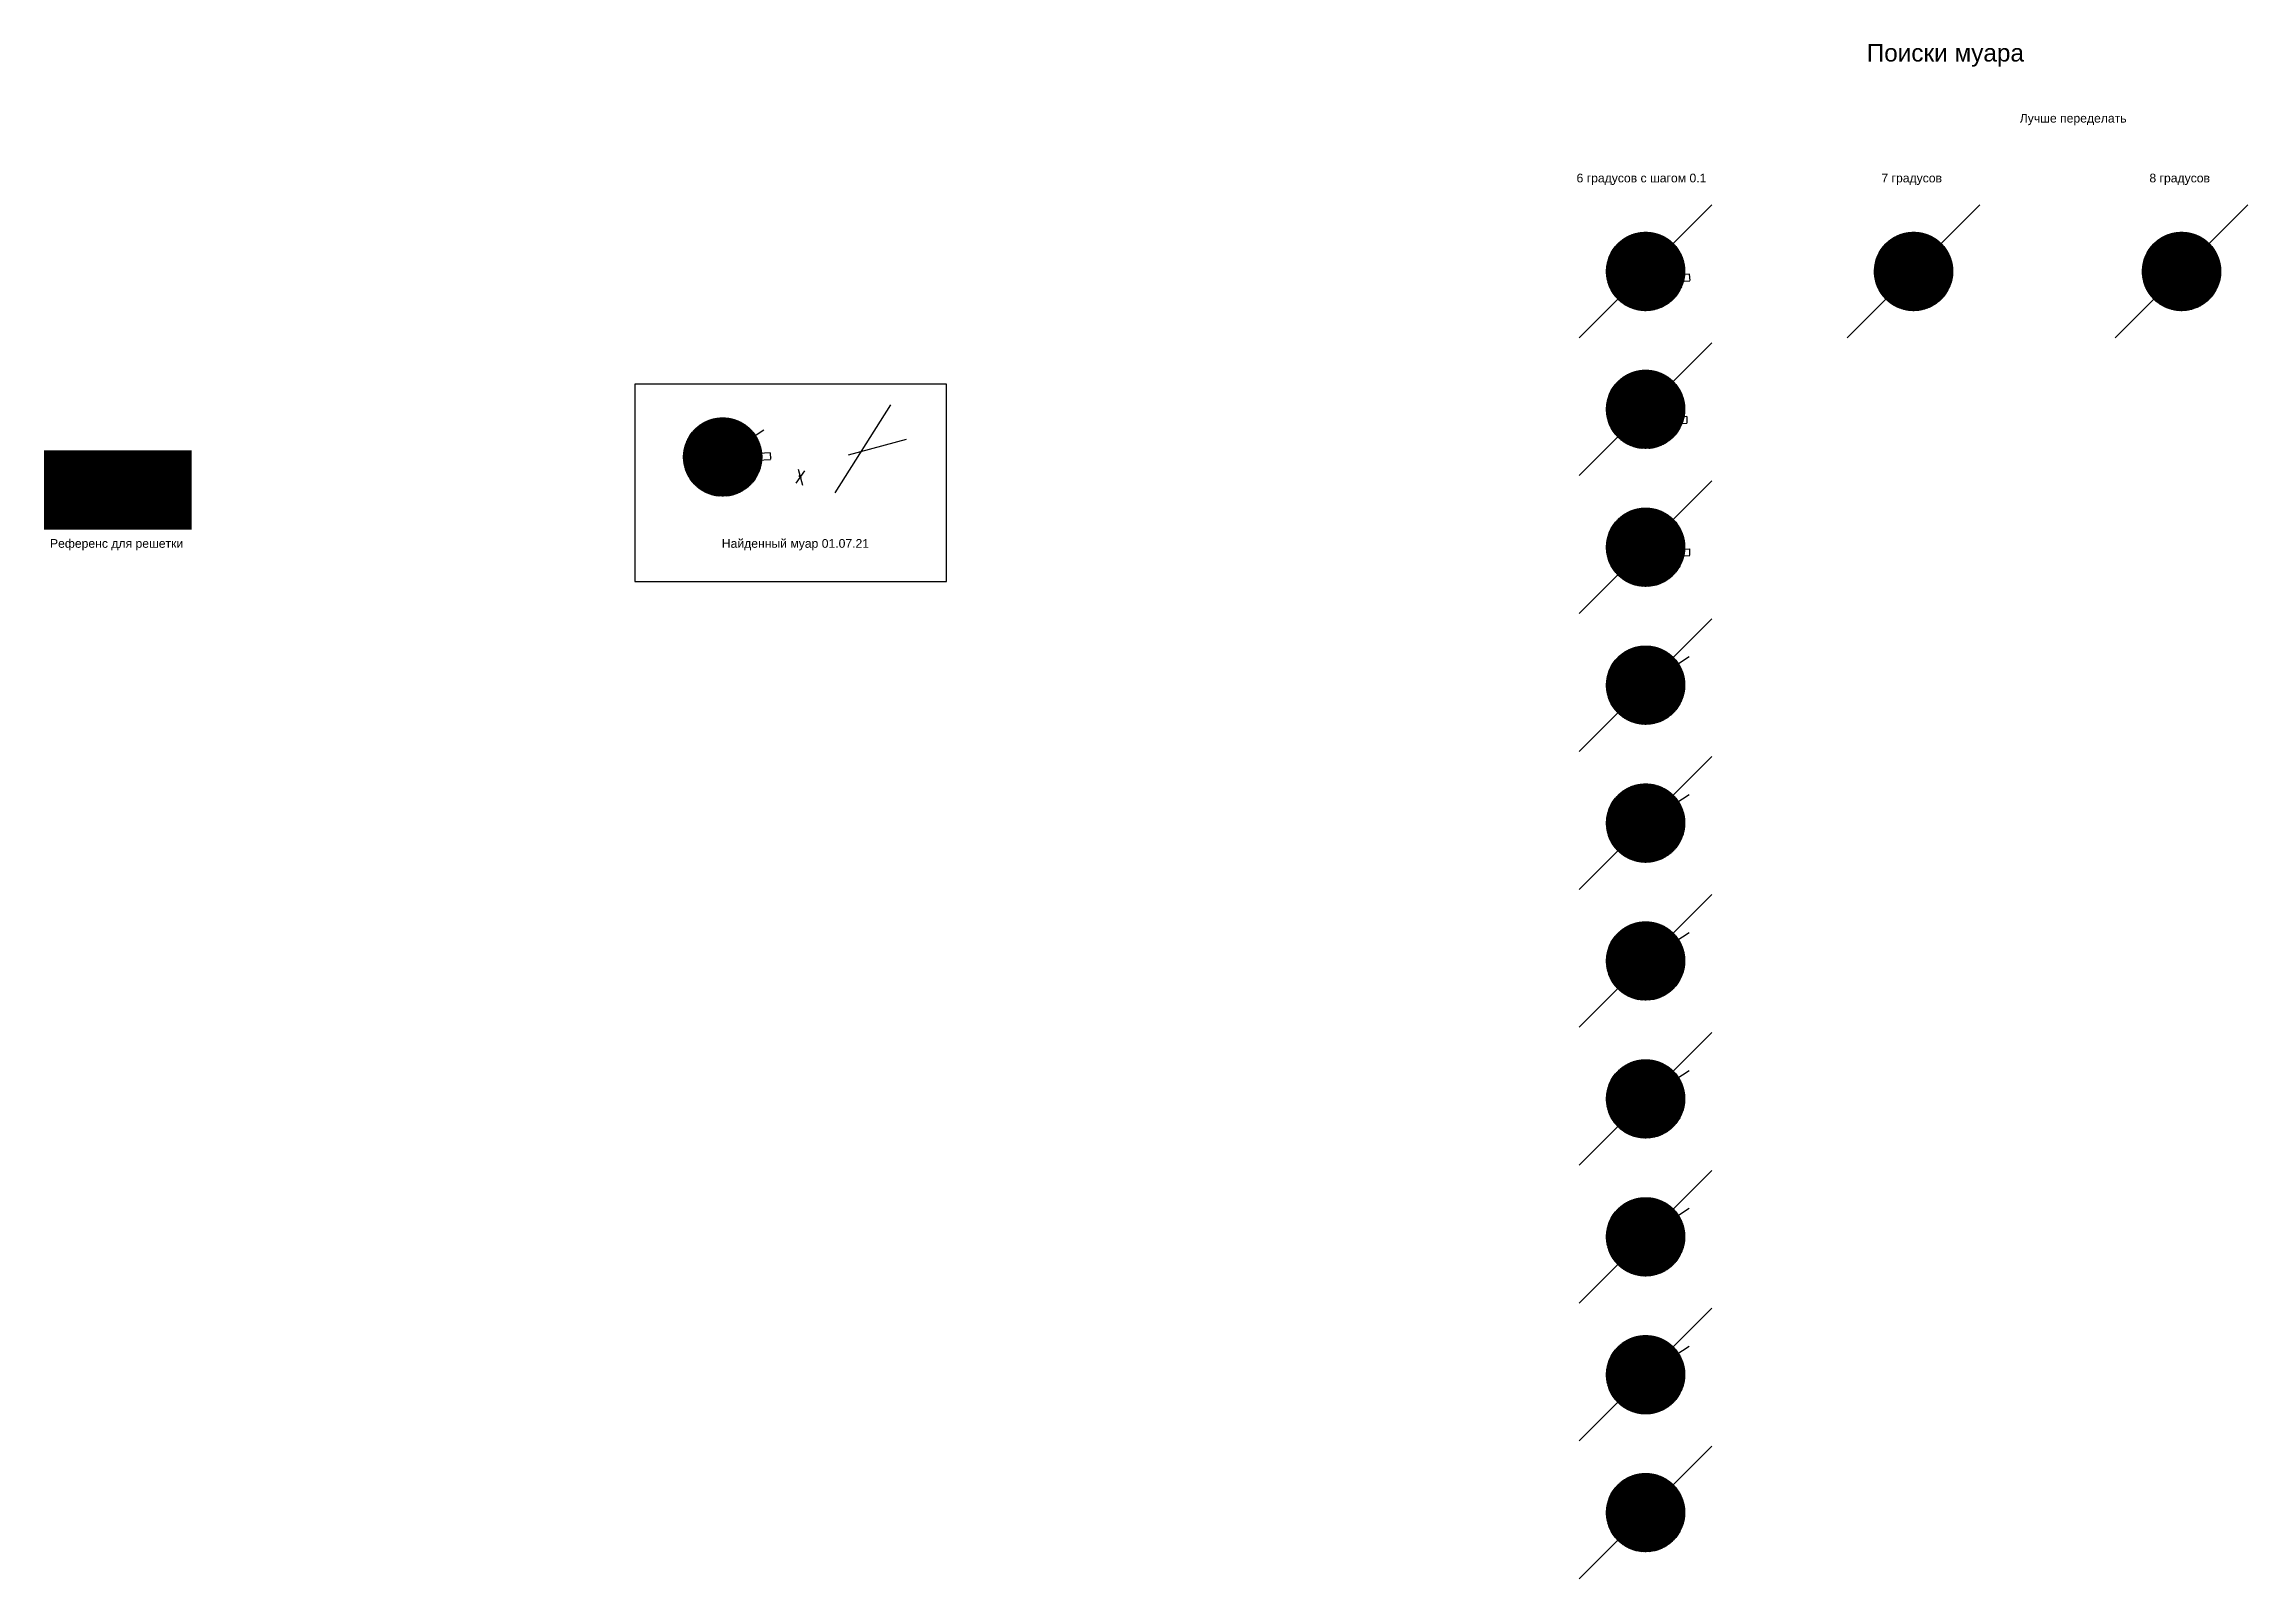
# Model space of a CAD drawing. Header units: millimetres. Extents: x -3162 to 22143, y 2650 to 20267.
import ezdxf

# ---------------------------------------------------------------- set-up
doc = ezdxf.new("R2010")
doc.units = ezdxf.units.MM
doc.layers.get('0').update_dxf_attribs({"color": 255})
doc.layers.add('Для вращения', color=7, linetype='Continuous')
doc.layers.add('Слой1', color=255, linetype='Continuous')
doc.styles.get("Standard").update_dxf_attribs({"font": 'arial.ttf'})
doc.dimstyles.new('ISO-25', dxfattribs={"dimtxt": 2.5, "dimasz": 2.5, "dimexe": 1.25, "dimexo": 0.625, "dimtad": 1, "dimtxsty": 'Standard', "dimcen": 2.5, "dimadec": 0, "dimazin": 0, "dimtfac": 1, "dimtmove": 0, "dimatfit": 3, "dimfxl": 1, "dimarcsym": 0})

msp = doc.modelspace()

# ---------------------------------------------------------------- texts
at = {"layer": 'Слой1', "color": 4, "attachment_point": 1}
for s, insert, char_height in [('Поиски муара', (17766.164, 20266.739), 200), ('Лучше переделать', (19523.469, 19465.898), 100), ('6 градусов с шагом 0.1', (14434.459, 18779.452), 100), ('7 градусов', (17935.216, 18779.452), 100), ('8 градусов', (21012.204, 18779.452), 100), ('Референс для решетки', (-3094.084, 14585.197), 100), ('Найденный муар 01.07.21', (4620.057, 14585.197), 100)]:
    msp.add_mtext_dynamic_manual_height_columns(s, width=2186.29277, gutter_width=12.5, heights=[0], dxfattribs=dict(at, insert=insert, char_height=char_height))

# ---------------------------------------------------------------- blocks, each defined once
blk = doc.blocks.new('*D3')
at = {"layer": 'Defpoints', "color": 0, "transparency": 16777216}
for p in [(4725, 15552), (4729, 15476), (5180, 15500)]:
    blk.add_point(p, dxfattribs=at)
at = {"layer": 'Для вращения', "color": 0, "lineweight": -2, "transparency": 16777216}
for p, q in [((4725, 15552), (5177, 15577)), ((4730, 15476), (5181, 15500)), ((5175, 15575), (5179, 15503))]:
    blk.add_line(p, q, dxfattribs=at)
at = {"layer": 'Для вращения', "color": 0, "transparency": 16777216}
for points in [[(5176, 15575), (5175, 15575), (5175, 15577)], [(5180, 15503), (5179, 15503), (5180, 15500)]]:
    blk.add_solid(points, dxfattribs=at)
at = {"layer": 'Для вращения', "color": 0, "transparency": 16777216, "insert": (5184, 15539), "char_height": 2.5, "attachment_point": 5, "rotation": 273.1525}
blk.add_mtext('{\\H4x;76,02}', dxfattribs=at)
blk = doc.blocks.new('*D4')
at = {"layer": 'Defpoints', "color": 0, "transparency": 16777216}
for p in [(5496, 15389), (5512, 15312), (5516, 15300), (5526, 15294), (5545, 15205)]:
    blk.add_point(p, dxfattribs=at)
at = {"layer": 'Для вращения', "color": 0, "lineweight": -2, "transparency": 16777216}
blk.add_line((5515, 15300), (5504, 15306), dxfattribs=at)
blk.add_arc((5521, 15297), 17.9, 113.0226, 141.9774, dxfattribs=at)
at = {"layer": 'Для вращения', "color": 0, "transparency": 16777216}
for points in [[(5507, 15308), (5506, 15308), (5505, 15306)], [(5513, 15314), (5514, 15313), (5516, 15314)]]:
    blk.add_solid(points, dxfattribs=at)
at = {"layer": 'Для вращения', "color": 0, "transparency": 16777216, "insert": (5509, 15313), "char_height": 2.5, "attachment_point": 5, "rotation": 37.5}
blk.add_mtext('45°', dxfattribs=at)
blk = doc.blocks.new('*D7')
at = {"layer": 'Defpoints', "color": 0, "transparency": 16777216}
for p in [(15404, 17609), (15409, 17530), (15734, 17550)]:
    blk.add_point(p, dxfattribs=at)
at = {"layer": 'Для вращения', "color": 0, "lineweight": -2, "transparency": 16777216}
for p, q in [((15405, 17609), (15730, 17629)), ((15410, 17530), (15735, 17550)), ((15729, 17626), (15734, 17553))]:
    blk.add_line(p, q, dxfattribs=at)
at = {"layer": 'Для вращения', "color": 0, "transparency": 16777216}
for points in [[(15729, 17626), (15729, 17626), (15729, 17629)], [(15734, 17553), (15733, 17553), (15734, 17550)]]:
    blk.add_solid(points, dxfattribs=at)
at = {"layer": 'Для вращения', "color": 0, "transparency": 16777216, "insert": (15733, 17590), "char_height": 2.5, "attachment_point": 5, "rotation": 273.5576}
blk.add_mtext('78,51', dxfattribs=at)
blk = doc.blocks.new('*D8')
at = {"layer": 'Defpoints', "color": 0, "transparency": 16777216}
for p in [(15404, 15989), (15405, 15908), (15700, 15915)]:
    blk.add_point(p, dxfattribs=at)
at = {"layer": 'Для вращения', "color": 0, "lineweight": -2, "transparency": 16777216}
for p, q in [((15404, 15989), (15700, 15996)), ((15699, 15993), (15700, 15917)), ((15406, 15908), (15702, 15915))]:
    blk.add_line(p, q, dxfattribs=at)
at = {"layer": 'Для вращения', "color": 0, "transparency": 16777216}
for points in [[(15699, 15993), (15698, 15993), (15699, 15996)], [(15701, 15917), (15700, 15917), (15700, 15915)]]:
    blk.add_solid(points, dxfattribs=at)
at = {"layer": 'Для вращения', "color": 0, "transparency": 16777216, "insert": (15702, 15955), "char_height": 2.5, "attachment_point": 5, "rotation": 271.2391}
blk.add_mtext('80,99', dxfattribs=at)
blk = doc.blocks.new('*D9')
at = {"layer": 'Defpoints', "color": 0, "transparency": 16777216}
for p in [(15364, 14461), (15367, 14382), (15733, 14396)]:
    blk.add_point(p, dxfattribs=at)
at = {"layer": 'Для вращения', "color": 0, "lineweight": -2, "transparency": 16777216}
for p, q in [((15364, 14461), (15732, 14475)), ((15730, 14473), (15733, 14399)), ((15367, 14382), (15735, 14396))]:
    blk.add_line(p, q, dxfattribs=at)
at = {"layer": 'Для вращения', "color": 0, "transparency": 16777216}
for points in [[(15731, 14473), (15730, 14473), (15730, 14475)], [(15734, 14399), (15733, 14399), (15733, 14396)]]:
    blk.add_solid(points, dxfattribs=at)
at = {"layer": 'Для вращения', "color": 0, "transparency": 16777216, "insert": (15734, 14436), "char_height": 2.5, "attachment_point": 5, "rotation": 272.2035}
blk.add_mtext('78,94', dxfattribs=at)
blk = doc.blocks.new('*D10')
at = {"layer": 'Defpoints', "color": 0, "transparency": 16777216}
for p in [(5471, 15226), (5520, 15291), (5522, 15302), (5522, 15300), (5571, 15368)]:
    blk.add_point(p, dxfattribs=at)
at = {"layer": 'Слой1', "color": 0, "lineweight": -2, "transparency": 16777216}
blk.add_line((5522, 15295), (5516, 15292), dxfattribs=at)
for start, end in [(130.1002, 182.445), (291.0567, 54.8613), (54.8613, 77.7555), (310.1719, 2.5166)]:
    blk.add_arc((5521, 15297), 2.83, start, end, dxfattribs=at)
at = {"layer": 'Слой1', "color": 0, "transparency": 16777216}
for points in [[(5519, 15300), (5519, 15299), (5522, 15300)], [(5523, 15297), (5524, 15298), (5523, 15300)]]:
    blk.add_solid(points, dxfattribs=at)
at = {"layer": 'Слой1', "color": 0, "transparency": 16777216, "insert": (5520, 15292), "char_height": 2.5, "attachment_point": 5, "rotation": 201.0567}
blk.add_mtext('23°', dxfattribs=at)
blk = doc.blocks.new('*D11')
at = {"layer": 'Defpoints', "color": 0, "transparency": 16777216}
for p in [(5471, 15226), (5514, 15294), (5527, 15302), (5528, 15299), (5571, 15368)]:
    blk.add_point(p, dxfattribs=at)
at = {"layer": 'Слой1', "color": 0, "lineweight": -2, "transparency": 16777216}
for p, q in [((5528, 15299), (5530, 15300)), ((5529, 15297), (5529, 15291))]:
    blk.add_line(p, q, dxfattribs=at)
for start, end in [(36.5176, 37.4597), (1.7144, 19.116)]:
    blk.add_arc((5521, 15297), 8.26, start, end, dxfattribs=at)
at = {"layer": 'Слой1', "color": 0, "transparency": 16777216}
for points in [[(5527, 15301), (5527, 15302), (5525, 15303)], [(5528, 15302), (5527, 15301), (5528, 15299)]]:
    blk.add_solid(points, dxfattribs=at)
at = {"layer": 'Слой1', "color": 0, "transparency": 16777216, "insert": (5531, 15294), "char_height": 2.5, "attachment_point": 5, "rotation": 271.7144}
blk.add_mtext('36°', dxfattribs=at)

# ---------------------------------------------------------------- dimensions: what is measured, and where the dimension line sits
at = {"layer": 'Для вращения', "color": 4}
for p1, p2, distance, picture, middle in [((15404.203, 17608.506), (15409.074, 17530.151), 325.345, '*D7', (15733.479, 17589.649)), ((15403.683, 15989.274), (15405.434, 15908.304), 295.042, '*D8', (15701.659, 15955.215)), ((15363.819, 14461.11), (15366.855, 14382.226), 366.837, '*D9', (15734.029, 14435.854))]:
    dim = msp.add_aligned_dim(p1=p1, p2=p2, distance=distance, dimstyle='ISO-25', dxfattribs=at)
    dim.commit()
    dim.dimension.update_dxf_attribs({"geometry": picture, "text_midpoint": middle})
at = {"layer": 'Для вращения', "color": 1}
dim = msp.add_aligned_dim(p1=(4724.694, 15552.448), p2=(4728.93, 15475.548), distance=451.258, text='{\\H4x;76,02}', dimstyle='ISO-25', dxfattribs=at)
dim.commit()
dim.dimension.update_dxf_attribs({"geometry": '*D3', "text_midpoint": (5184.012, 15539.179)})
dim = msp.add_angular_dim_2l(base=(5511.631, 15312.324), line1=((5515.631, 15299.698), (5526.363, 15293.502)), line2=((5495.942, 15388.745), (5545.2, 15204.91)), dimstyle='ISO-25', dxfattribs=at)
dim.commit()
dim.dimension.update_dxf_attribs({"geometry": '*D4', "text_midpoint": (5508.533, 15312.53)})
at = {"layer": 'Слой1', "color": 4}
for base, line1, line2, picture, middle in [((5521.889, 15299.86), ((5522.063, 15302.434), (5519.536, 15290.793)), ((5570.683, 15367.891), (5470.687, 15225.815)), '*D10', (5519.736, 15291.662)), ((5526.563, 15302.241), ((5570.683, 15367.891), (5470.687, 15225.815)), ((5514.095, 15294.386), (5527.502, 15299.033)), '*D11', (5530.768, 15293.84))]:
    dim = msp.add_angular_dim_2l(base=base, line1=line1, line2=line2, dimstyle='ISO-25', dxfattribs=at)
    dim.commit()
    dim.dimension.update_dxf_attribs({"geometry": picture, "text_midpoint": middle})

# ---------------------------------------------------------------- linework, layer by layer
for p, q in [((15002.607, 18045.847), (14779.364, 17659.181)), ((15008.629, 18049.279), (14779.404, 17652.249)), ((14996.473, 18042.224), (14779.436, 17666.304)), ((15014.55, 18052.534), (14779.545, 17645.494)), ((14990.219, 18038.392), (14779.627, 17673.636)), ((15020.376, 18055.624), (14779.782, 17638.904)), ((14983.834, 18034.332), (14779.951, 17681.196)), ((15026.113, 18058.562), (14780.107, 17632.466)), ((14977.303, 18030.02), (14780.419, 17689.008)), ((15031.768, 18061.356), (14780.514, 17626.172)), ((15037.345, 18064.016), (14780.999, 17620.012)), ((14970.61, 18025.429), (14781.05, 17697.1)), ((15042.849, 18066.549), (14781.557, 17613.979)), ((14963.737, 18020.524), (14781.861, 17705.504)), ((15048.284, 18068.963), (14782.184, 17608.065)), ((15053.654, 18071.264), (14782.877, 17602.264)), ((14956.659, 18015.264), (14782.877, 17714.264)), ((15058.962, 18073.458), (14783.631, 17596.571)), ((14949.346, 18009.597), (14784.128, 17723.431)), ((15064.211, 18075.549), (14784.444, 17590.979)), ((15069.403, 18077.543), (14785.314, 17585.485)), ((14941.759, 18003.457), (14785.652, 17733.072)), ((15074.543, 18079.444), (14786.237, 17580.084)), ((15079.63, 18081.257), (14787.211, 17574.771)), ((14933.847, 17996.753), (14787.502, 17743.275)), ((15084.669, 18082.984), (14788.235, 17569.544)), ((15089.66, 18084.629), (14789.305, 17564.399)), ((14925.541, 17989.366), (14789.746, 17754.162)), ((15094.606, 18086.196), (14790.422, 17559.332)), ((15099.509, 18087.687), (14791.581, 17554.341)), ((14916.739, 17981.121), (14792.485, 17765.907)), ((15104.369, 18089.105), (14792.784, 17549.423)), ((15109.188, 18090.452), (14794.026, 17544.576)), ((15113.968, 18091.732), (14795.308, 17539.796)), ((14907.289, 17971.752), (14795.874, 17778.776)), ((15118.711, 18092.946), (14796.628, 17535.083)), ((15123.416, 18094.096), (14797.985, 17530.433)), ((15128.086, 18095.184), (14799.377, 17525.844)), ((15132.721, 18096.212), (14800.805, 17521.316)), ((15137.322, 18097.182), (14802.265, 17516.846)), ((15141.891, 18098.095), (14803.759, 17512.433)), ((15146.428, 18098.953), (14805.284, 17508.075)), ((15150.934, 18099.758), (14806.84, 17503.77)), ((15155.41, 18100.51), (14808.427, 17499.518)), ((15159.856, 18101.211), (14810.043, 17495.317)), ((15164.273, 18101.863), (14811.687, 17491.165)), ((15168.663, 18102.466), (14813.36, 17487.063)), ((15173.025, 18103.021), (14815.06, 17483.007)), ((15177.36, 18103.53), (14816.787, 17478.998)), ((15181.669, 18103.994), (14818.54, 17475.035)), ((15185.953, 18104.413), (14820.319, 17471.116)), ((15190.211, 18104.788), (14822.123, 17467.24)), ((15194.445, 18105.121), (14823.951, 17463.407)), ((15198.654, 18105.412), (14825.804, 17459.617)), ((15202.84, 18105.661), (14827.681, 17455.867)), ((15207.002, 18105.871), (14829.58, 17452.157)), ((15211.141, 18106.041), (14831.503, 17448.488)), ((15215.258, 18106.171), (14833.448, 17444.857)), ((15219.353, 18106.264), (14835.415, 17441.264)), ((15223.427, 18106.319), (14837.404, 17437.709)), ((15227.478, 18106.337), (14839.415, 17434.191)), ((15231.509, 18106.318), (14841.446, 17430.71)), ((15235.519, 18106.264), (14843.498, 17427.264)), ((15239.509, 18106.174), (14845.571, 17423.854)), ((15243.478, 18106.05), (14847.664, 17420.478)), ((15247.428, 18105.891), (14849.776, 17417.137)), ((15251.358, 18105.698), (14851.908, 17413.83)), ((15255.269, 18105.472), (14854.059, 17410.556)), ((15259.161, 18105.212), (14856.23, 17407.316)), ((15263.034, 18104.921), (14858.419, 17404.107)), ((15266.888, 18104.597), (14860.627, 17400.931)), ((15270.724, 18104.241), (14862.853, 17397.787)), ((15274.542, 18103.854), (14865.097, 17394.674)), ((15278.342, 18103.436), (14867.359, 17391.592)), ((15282.125, 18102.987), (14869.639, 17388.541)), ((15285.889, 18102.508), (14871.936, 17385.52)), ((15289.637, 18101.999), (14874.251, 17382.529)), ((15293.367, 18101.46), (14876.583, 17379.568)), ((15297.081, 18100.891), (14878.932, 17376.637)), ((15300.777, 18100.294), (14881.298, 17373.734)), ((15304.457, 18099.668), (14883.68, 17370.86)), ((15308.12, 18099.013), (14886.079, 17368.015)), ((15311.767, 18098.33), (14888.494, 17365.199)), ((15315.398, 18097.618), (14890.925, 17362.41)), ((15319.013, 18096.879), (14893.373, 17359.649)), ((15322.611, 18096.112), (14895.836, 17356.916)), ((15326.194, 18095.318), (14898.315, 17354.21)), ((15329.762, 18094.497), (14900.81, 17351.531)), ((15333.313, 18093.648), (14903.321, 17348.88)), ((15333.313, 17222.88), (14903.321, 17967.648)), ((14905.354, 17969.764), (15549.519, 17969.764)), ((15336.849, 18092.773), (14905.847, 17346.255)), ((15336.849, 17223.755), (14905.847, 17970.273)), ((15340.37, 18091.871), (14908.388, 17343.657)), ((15340.37, 17224.657), (14908.388, 17972.871)), ((14908.776, 17973.264), (15546.097, 17973.264)), ((15343.876, 18090.943), (14910.945, 17341.085)), ((15343.876, 17225.585), (14910.945, 17975.443)), ((14912.274, 17976.764), (15542.598, 17976.764)), ((15347.366, 18089.989), (14913.517, 17338.539)), ((15347.366, 17226.539), (14913.517, 17977.989)), ((14915.851, 17980.264), (15539.021, 17980.264)), ((15350.842, 18089.008), (14916.104, 17336.02)), ((15350.842, 17227.52), (14916.104, 17980.508)), ((15354.302, 18088.002), (14918.705, 17333.526)), ((15354.302, 17228.526), (14918.705, 17983.002)), ((14919.509, 17983.764), (15535.363, 17983.764)), ((15357.747, 18086.97), (14921.322, 17331.059)), ((15357.747, 17229.559), (14921.322, 17985.47)), ((14923.252, 17987.264), (15531.621, 17987.264)), ((15361.178, 18085.912), (14923.954, 17328.616)), ((15361.178, 17230.616), (14923.954, 17987.912)), ((15364.594, 18084.828), (14926.6, 17326.2)), ((15364.594, 17231.7), (14926.6, 17990.328)), ((14927.081, 17990.764), (15527.791, 17990.764)), ((15367.995, 18083.72), (14929.261, 17323.808)), ((15367.995, 17232.808), (14929.261, 17992.72)), ((14931.002, 17994.264), (15523.871, 17994.264)), ((15371.382, 18082.586), (14931.936, 17321.442)), ((15371.382, 17233.942), (14931.936, 17995.086)), ((15374.755, 18081.427), (14934.626, 17319.101)), ((15374.755, 17235.101), (14934.626, 17997.427)), ((14935.017, 17997.764), (15519.856, 17997.764)), ((15378.112, 18080.243), (14937.33, 17316.785)), ((15378.112, 17236.285), (14937.33, 17999.743)), ((14939.13, 18001.264), (15515.742, 18001.264)), ((15381.456, 18079.034), (14940.049, 17314.494)), ((15381.456, 17237.494), (14940.049, 18002.034)), ((15384.785, 18077.8), (14942.782, 17312.228)), ((15384.785, 17238.728), (14942.782, 18004.3)), ((14943.346, 18004.764), (15511.526, 18004.764)), ((15388.1, 18076.542), (14945.529, 17309.986)), ((15388.1, 17239.986), (14945.529, 18006.542)), ((14947.67, 18008.264), (15507.203, 18008.264)), ((15391.401, 18075.259), (14948.29, 17307.769)), ((15391.401, 17241.269), (14948.29, 18008.759)), ((15394.688, 18073.952), (14951.066, 17305.576)), ((15394.688, 17242.576), (14951.066, 18010.952)), ((14952.105, 18011.764), (15502.767, 18011.764)), ((15397.96, 18072.62), (14953.855, 17303.408)), ((15397.96, 17243.908), (14953.855, 18013.12)), ((15401.219, 18071.264), (14956.659, 17301.264)), ((15401.219, 17245.264), (14956.659, 18015.264)), ((14956.659, 18015.264), (15498.214, 18015.264)), ((15404.463, 18069.884), (14959.477, 17299.144)), ((15404.463, 17246.644), (14959.477, 18017.384)), ((14961.337, 18018.764), (15493.536, 18018.764)), ((15407.694, 18068.479), (14962.308, 17297.049)), ((15407.694, 17248.049), (14962.308, 18019.479)), ((15410.911, 18067.051), (14965.154, 17294.977)), ((15410.911, 17249.477), (14965.154, 18021.551)), ((14966.145, 18022.264), (15488.728, 18022.264)), ((15414.113, 18065.598), (14968.013, 17292.93)), ((15414.113, 17250.93), (14968.013, 18023.598)), ((15417.302, 18064.122), (14970.886, 17290.907)), ((15417.302, 17252.407), (14970.886, 18025.622)), ((14971.091, 18025.764), (15483.782, 18025.764)), ((15420.477, 18062.621), (14973.773, 17288.907)), ((15420.477, 17253.907), (14973.773, 18027.621)), ((14976.183, 18029.264), (15478.69, 18029.264)), ((15423.639, 18061.097), (14976.674, 17286.932)), ((15423.639, 17255.432), (14976.674, 18029.597)), ((15426.786, 18059.548), (14979.589, 17284.98)), ((15426.786, 17256.98), (14979.589, 18031.548)), ((14981.43, 18032.764), (15473.443, 18032.764)), ((15429.92, 18057.976), (14982.517, 17283.052)), ((15429.92, 17258.552), (14982.517, 18033.476)), ((15433.04, 18056.38), (14985.46, 17281.148)), ((15433.04, 17260.148), (14985.46, 18035.38)), ((14986.843, 18036.264), (15468.03, 18036.264)), ((15436.146, 18054.761), (14988.415, 17279.268)), ((15436.146, 17261.768), (14988.415, 18037.261)), ((15439.239, 18053.117), (14991.385, 17277.411)), ((15439.239, 17263.411), (14991.385, 18039.117)), ((14992.432, 18039.764), (15462.441, 18039.764)), ((15442.318, 18051.45), (14994.368, 17275.578)), ((15442.318, 17265.078), (14994.368, 18040.95)), ((15445.383, 18049.759), (14997.365, 17273.769)), ((15445.383, 17266.769), (14997.365, 18042.759)), ((14998.211, 18043.264), (15456.662, 18043.264)), ((15448.435, 18048.045), (15000.376, 17271.983)), ((15448.435, 17268.483), (15000.376, 18044.545)), ((15004.194, 18046.764), (15450.679, 18046.764)), ((15454.497, 17271.983), (15006.438, 18048.045)), ((15454.497, 18044.545), (15006.438, 17268.483)), ((15457.508, 17273.769), (15009.489, 18049.759)), ((15457.508, 18042.759), (15009.489, 17266.769)), ((15010.399, 18050.264), (15444.474, 18050.264)), ((15460.505, 17275.578), (15012.555, 18051.45)), ((15460.505, 18040.95), (15012.555, 17265.078)), ((15463.488, 17277.411), (15015.634, 18053.117)), ((15463.488, 18039.117), (15015.634, 17263.411)), ((15016.844, 18053.764), (15438.029, 18053.764)), ((15466.457, 17279.268), (15018.726, 18054.761)), ((15466.457, 18037.261), (15018.726, 17261.768)), ((15469.413, 17281.148), (15021.833, 18056.38)), ((15469.413, 18035.38), (15021.833, 17260.148)), ((15023.553, 18057.264), (15431.319, 18057.264)), ((15472.355, 17283.052), (15024.953, 18057.976)), ((15472.355, 18033.476), (15024.953, 17258.552)), ((15475.284, 17284.98), (15028.086, 18059.548)), ((15475.284, 18031.548), (15028.086, 17256.98)), ((15030.553, 18060.764), (15424.32, 18060.764)), ((15478.198, 17286.932), (15031.234, 18061.097)), ((15478.198, 18029.597), (15031.234, 17255.432)), ((15481.099, 17288.907), (15034.395, 18062.621)), ((15481.099, 18027.621), (15034.395, 17253.907)), ((15483.986, 17290.907), (15037.57, 18064.122)), ((15483.986, 18025.622), (15037.57, 17252.407)), ((15037.875, 18064.264), (15416.997, 18064.264)), ((15486.859, 17292.93), (15040.759, 18065.598)), ((15486.859, 18023.598), (15040.759, 17250.93)), ((15489.719, 17294.977), (15043.962, 18067.051)), ((15489.719, 18021.551), (15043.962, 17249.477)), ((15045.56, 18067.764), (15409.313, 18067.764)), ((15492.564, 17297.049), (15047.179, 18068.479)), ((15492.564, 18019.479), (15047.179, 17248.049)), ((15495.396, 17299.144), (15050.409, 18069.884)), ((15495.396, 18017.384), (15050.409, 17246.644)), ((15498.214, 17301.264), (15053.654, 18071.264)), ((15053.654, 18071.264), (15401.219, 18071.264)), ((15498.214, 18015.264), (15053.654, 17245.264)), ((15501.017, 17303.408), (15056.912, 18072.62)), ((15501.017, 18013.12), (15056.912, 17243.908)), ((15503.807, 17305.576), (15060.185, 18073.952)), ((15503.807, 18010.952), (15060.185, 17242.576)), ((15062.218, 18074.764), (15392.655, 18074.764)), ((15506.582, 17307.769), (15063.472, 18075.259)), ((15506.582, 18008.759), (15063.472, 17241.269)), ((15509.344, 17309.986), (15066.772, 18076.542)), ((15509.344, 18006.542), (15066.772, 17239.986)), ((15512.091, 17312.228), (15070.087, 18077.8)), ((15512.091, 18004.3), (15070.087, 17238.728)), ((15071.329, 18078.264), (15383.543, 18078.264)), ((15514.824, 17314.494), (15073.417, 18079.034)), ((15514.824, 18002.034), (15073.417, 17237.494)), ((15517.543, 17316.785), (15076.76, 18080.243)), ((15517.543, 17999.743), (15076.76, 17236.285)), ((15520.247, 17319.101), (15080.118, 18081.427)), ((15520.247, 17997.427), (15080.118, 17235.101)), ((15081.091, 18081.764), (15373.782, 18081.764)), ((15522.937, 17321.442), (15083.49, 18082.586)), ((15522.937, 17995.086), (15083.49, 17233.942)), ((15525.612, 17323.808), (15086.877, 18083.72)), ((15525.612, 17992.72), (15086.877, 17232.808)), ((15528.273, 17326.2), (15090.279, 18084.828)), ((15528.273, 17990.328), (15090.279, 17231.7)), ((15091.641, 18085.264), (15363.231, 18085.264)), ((15530.919, 17328.616), (15093.694, 18085.912)), ((15530.919, 17987.912), (15093.694, 17230.616)), ((15533.551, 17331.059), (15097.125, 18086.97)), ((15533.551, 17985.47), (15097.125, 17229.559)), ((15536.167, 17333.526), (15100.571, 18088.002)), ((15536.167, 17983.002), (15100.571, 17228.526)), ((15103.182, 18088.764), (15351.69, 18088.764)), ((15538.769, 17336.02), (15104.031, 18089.008)), ((15538.769, 17980.508), (15104.031, 17227.52)), ((15541.356, 17338.539), (15107.506, 18089.989)), ((15541.356, 17977.989), (15107.506, 17226.539)), ((15543.928, 17341.085), (15110.997, 18090.943)), ((15543.928, 17975.443), (15110.997, 17225.585)), ((15546.484, 17343.657), (15114.502, 18091.871)), ((15546.484, 17972.871), (15114.502, 17224.657)), ((15116.021, 18092.264), (15338.851, 18092.264)), ((15549.026, 17346.255), (15118.023, 18092.773)), ((15549.026, 17970.273), (15118.023, 17223.755)), ((15551.552, 17348.88), (15121.559, 18093.648)), ((15551.552, 17967.648), (15121.559, 17222.88)), ((15554.062, 17351.531), (15125.111, 18094.497)), ((15556.557, 17354.21), (15128.678, 18095.318)), ((15130.673, 18095.764), (15324.199, 18095.764)), ((15559.036, 17356.916), (15132.261, 18096.112)), ((15561.5, 17359.649), (15135.86, 18096.879)), ((15563.947, 17362.41), (15139.475, 18097.618)), ((15566.379, 17365.199), (15143.105, 18098.33)), ((15568.794, 17368.015), (15146.752, 18099.013)), ((15148.137, 18099.264), (15306.735, 18099.264)), ((15571.193, 17370.86), (15150.416, 18099.668)), ((15573.575, 17373.734), (15154.096, 18100.294)), ((15575.941, 17376.637), (15157.792, 18100.891)), ((15578.29, 17379.568), (15161.505, 18101.46)), ((15580.621, 17382.529), (15165.236, 18101.999)), ((15582.936, 17385.52), (15168.983, 18102.508)), ((15170.964, 18102.764), (15283.908, 18102.764)), ((15585.234, 17388.541), (15172.748, 18102.987)), ((15587.513, 17391.592), (15176.53, 18103.436)), ((15589.776, 17394.674), (15180.33, 18103.854)), ((15592.02, 17397.787), (15184.148, 18104.241)), ((15594.246, 17400.931), (15187.984, 18104.597)), ((15596.454, 17404.107), (15191.839, 18104.921)), ((15598.643, 17407.316), (15195.712, 18105.212)), ((15600.813, 17410.556), (15199.604, 18105.472)), ((15602.964, 17413.83), (15203.514, 18105.698)), ((15605.097, 17417.137), (15207.445, 18105.891)), ((15607.209, 17420.478), (15211.394, 18106.05)), ((15609.302, 17423.854), (15215.364, 18106.174)), ((15611.374, 17427.264), (15219.353, 18106.264)), ((15219.353, 18106.264), (15235.519, 18106.264)), ((15613.426, 17430.71), (15223.363, 18106.318)), ((15615.458, 17434.191), (15227.394, 18106.337)), ((15617.468, 17437.709), (15231.446, 18106.319)), ((15619.457, 17441.264), (15235.519, 18106.264)), ((15621.424, 17444.857), (15239.614, 18106.171)), ((15623.37, 17448.488), (15243.731, 18106.041)), ((15625.292, 17452.157), (15247.871, 18105.871)), ((15627.192, 17455.867), (15252.033, 18105.661)), ((15629.069, 17459.617), (15256.219, 18105.412)), ((15630.921, 17463.407), (15260.428, 18105.121)), ((15632.75, 17467.24), (15264.662, 18104.788)), ((15634.554, 17471.116), (15268.92, 18104.413)), ((15636.333, 17475.035), (15273.203, 18103.994)), ((15638.086, 17478.998), (15277.512, 18103.53)), ((15639.813, 17483.007), (15281.848, 18103.021)), ((15641.513, 17487.063), (15286.21, 18102.466)), ((15643.185, 17491.165), (15290.599, 18101.863)), ((15644.83, 17495.317), (15295.017, 18101.211)), ((15646.446, 17499.518), (15299.463, 18100.51)), ((15648.032, 17503.77), (15303.939, 18099.758)), ((15649.589, 17508.075), (15308.445, 18098.953)), ((15651.114, 17512.433), (15312.982, 18098.095)), ((15652.607, 17516.846), (15317.55, 18097.182)), ((15654.068, 17521.316), (15322.152, 18096.212)), ((15655.495, 17525.844), (15326.787, 18095.184)), ((15656.888, 17530.433), (15331.457, 18094.096)), ((15658.244, 17535.083), (15336.162, 18092.946)), ((15659.564, 17539.796), (15340.904, 18091.732)), ((15660.846, 17544.576), (15345.684, 18090.452)), ((15662.089, 17549.423), (15350.504, 18089.105)), ((15663.291, 17554.341), (15355.364, 18087.687)), ((15664.451, 17559.332), (15360.266, 18086.196)), ((15665.567, 17564.399), (15365.212, 18084.629)), ((15666.638, 17569.544), (15370.204, 18082.984)), ((15667.662, 17574.771), (15375.242, 18081.257)), ((15668.636, 17580.084), (15380.33, 18079.444)), ((15669.559, 17585.485), (15385.469, 18077.543)), ((15670.428, 17590.979), (15390.662, 18075.549)), ((15671.242, 17596.571), (15395.911, 18073.458)), ((15671.996, 17602.264), (15401.219, 18071.264)), ((15672.688, 17608.065), (15406.589, 18068.963)), ((15673.315, 17613.979), (15412.024, 18066.549)), ((15673.873, 17620.012), (15417.528, 18064.016)), ((15674.358, 17626.172), (15423.105, 18061.356)), ((15674.766, 17632.466), (15428.76, 18058.562)), ((15675.091, 17638.904), (15434.497, 18055.624)), ((15675.327, 17645.494), (15440.323, 18052.534)), ((15675.469, 17652.249), (15446.243, 18049.279)), ((15675.508, 17659.181), (15452.266, 18045.847)), ((15675.437, 17666.304), (15458.399, 18042.224)), ((15675.245, 17673.636), (15464.653, 18038.392)), ((15674.922, 17681.196), (15471.039, 18034.332)), ((15674.453, 17689.008), (15477.57, 18030.02)), ((15673.823, 17697.1), (15484.262, 18025.429)), ((15673.012, 17705.504), (15491.135, 18020.524)), ((15671.996, 17714.264), (15498.214, 18015.264)), ((15670.745, 17723.431), (15505.527, 18009.597)), ((15669.22, 17733.072), (15513.114, 18003.457)), ((15667.371, 17743.275), (15521.025, 17996.753)), ((15665.127, 17754.162), (15529.332, 17989.366)), ((15662.387, 17765.907), (15538.133, 17981.121)), ((15658.999, 17778.776), (15547.584, 17971.752)), ((18079.594, 18045.847), (17856.352, 17659.181)), ((18085.617, 18049.279), (17856.391, 17652.249)), ((18073.461, 18042.224), (17856.423, 17666.304)), ((18091.537, 18052.534), (17856.533, 17645.494)), ((18067.207, 18038.392), (17856.615, 17673.636)), ((18097.363, 18055.624), (17856.769, 17638.904)), ((18060.821, 18034.332), (17856.938, 17681.196)), ((18103.101, 18058.562), (17857.094, 17632.466)), ((18054.29, 18030.02), (17857.407, 17689.008)), ((18108.755, 18061.356), (17857.502, 17626.172)), ((18114.332, 18064.016), (17857.987, 17620.012)), ((18047.598, 18025.429), (17858.037, 17697.1)), ((18119.837, 18066.549), (17858.545, 17613.979)), ((18040.725, 18020.524), (17858.848, 17705.504)), ((18125.272, 18068.963), (17859.172, 17608.065)), ((18130.642, 18071.264), (17859.864, 17602.264)), ((18033.647, 18015.264), (17859.864, 17714.264)), ((18135.949, 18073.458), (17860.619, 17596.571)), ((18026.334, 18009.597), (17861.115, 17723.431)), ((18141.198, 18075.549), (17861.432, 17590.979)), ((18146.391, 18077.543), (17862.301, 17585.485)), ((18018.747, 18003.457), (17862.64, 17733.072)), ((18151.53, 18079.444), (17863.224, 17580.084)), ((18156.618, 18081.257), (17864.199, 17574.771)), ((18010.835, 17996.753), (17864.489, 17743.275)), ((18161.657, 18082.984), (17865.222, 17569.544)), ((18166.648, 18084.629), (17866.293, 17564.399)), ((18002.529, 17989.366), (17866.734, 17754.162)), ((18171.594, 18086.196), (17867.409, 17559.332)), ((18176.496, 18087.687), (17868.569, 17554.341)), ((17993.727, 17981.121), (17869.473, 17765.907)), ((18181.356, 18089.105), (17869.771, 17549.423)), ((18186.176, 18090.452), (17871.014, 17544.576)), ((18190.956, 18091.732), (17872.296, 17539.796)), ((17984.276, 17971.752), (17872.861, 17778.776)), ((18195.698, 18092.946), (17873.616, 17535.083)), ((18200.404, 18094.096), (17874.973, 17530.433)), ((18205.073, 18095.184), (17876.365, 17525.844)), ((18209.708, 18096.212), (17877.792, 17521.316)), ((18214.31, 18097.182), (17879.253, 17516.846)), ((18218.879, 18098.095), (17880.746, 17512.433)), ((18223.415, 18098.953), (17882.272, 17508.075)), ((18227.921, 18099.758), (17883.828, 17503.77)), ((18232.397, 18100.51), (17885.414, 17499.518)), ((18236.843, 18101.211), (17887.03, 17495.317)), ((18241.261, 18101.863), (17888.675, 17491.165)), ((18245.651, 18102.466), (17890.347, 17487.063)), ((18250.013, 18103.021), (17892.048, 17483.007)), ((18254.348, 18103.53), (17893.774, 17478.998)), ((18258.657, 18103.994), (17895.527, 17475.035)), ((18262.94, 18104.413), (17897.306, 17471.116)), ((18267.199, 18104.788), (17899.11, 17467.24)), ((18271.432, 18105.121), (17900.939, 17463.407)), ((18275.642, 18105.412), (17902.792, 17459.617)), ((18279.827, 18105.661), (17904.668, 17455.867)), ((18283.99, 18105.871), (17906.568, 17452.157)), ((18288.129, 18106.041), (17908.491, 17448.488)), ((18292.246, 18106.171), (17910.436, 17444.857)), ((18296.341, 18106.264), (17912.403, 17441.264)), ((18300.414, 18106.319), (17914.392, 17437.709)), ((18304.466, 18106.337), (17916.402, 17434.191)), ((18308.497, 18106.318), (17918.434, 17430.71)), ((18312.507, 18106.264), (17920.486, 17427.264)), ((18316.496, 18106.174), (17922.559, 17423.854)), ((18320.466, 18106.05), (17924.651, 17420.478)), ((18324.416, 18105.891), (17926.764, 17417.137)), ((18328.346, 18105.698), (17928.896, 17413.83)), ((18332.257, 18105.472), (17931.047, 17410.556)), ((18336.148, 18105.212), (17933.218, 17407.316)), ((18340.021, 18104.921), (17935.407, 17404.107)), ((18343.876, 18104.597), (17937.614, 17400.931)), ((18347.712, 18104.241), (17939.841, 17397.787)), ((18351.53, 18103.854), (17942.085, 17394.674)), ((18355.33, 18103.436), (17944.347, 17391.592)), ((18359.112, 18102.987), (17946.627, 17388.541)), ((18362.877, 18102.508), (17948.924, 17385.52)), ((18366.625, 18101.999), (17951.239, 17382.529)), ((18370.355, 18101.46), (17953.571, 17379.568)), ((18374.068, 18100.891), (17955.92, 17376.637)), ((18377.765, 18100.294), (17958.285, 17373.734)), ((18381.445, 18099.668), (17960.668, 17370.86)), ((18385.108, 18099.013), (17963.066, 17368.015)), ((18388.755, 18098.33), (17965.482, 17365.199)), ((18392.386, 18097.618), (17967.913, 17362.41)), ((18396, 18096.879), (17970.36, 17359.649)), ((18399.599, 18096.112), (17972.824, 17356.916)), ((18403.182, 18095.318), (17975.303, 17354.21)), ((18406.749, 18094.497), (17977.798, 17351.531)), ((18410.301, 18093.648), (17980.309, 17348.88)), ((18410.301, 17222.88), (17980.309, 17967.648)), ((17982.342, 17969.764), (18626.506, 17969.764)), ((18413.837, 18092.773), (17982.835, 17346.255)), ((18413.837, 17223.755), (17982.835, 17970.273)), ((18417.358, 18091.871), (17985.376, 17343.657)), ((18417.358, 17224.657), (17985.376, 17972.871)), ((17985.764, 17973.264), (18623.084, 17973.264)), ((18420.863, 18090.943), (17987.933, 17341.085)), ((18420.863, 17225.585), (17987.933, 17975.443)), ((17989.262, 17976.764), (18619.586, 17976.764)), ((18424.354, 18089.989), (17990.504, 17338.539)), ((18424.354, 17226.539), (17990.504, 17977.989)), ((17992.839, 17980.264), (18616.009, 17980.264)), ((18427.829, 18089.008), (17993.091, 17336.02)), ((18427.829, 17227.52), (17993.091, 17980.508)), ((18431.29, 18088.002), (17995.693, 17333.526)), ((18431.29, 17228.526), (17995.693, 17983.002)), ((17996.497, 17983.764), (18612.351, 17983.764)), ((18434.735, 18086.97), (17998.31, 17331.059)), ((18434.735, 17229.559), (17998.31, 17985.47)), ((18000.239, 17987.264), (18608.609, 17987.264)), ((18438.166, 18085.912), (18000.941, 17328.616)), ((18438.166, 17230.616), (18000.941, 17987.912)), ((18441.582, 18084.828), (18003.587, 17326.2)), ((18441.582, 17231.7), (18003.587, 17990.328)), ((18004.069, 17990.764), (18604.779, 17990.764)), ((18444.983, 18083.72), (18006.248, 17323.808)), ((18444.983, 17232.808), (18006.248, 17992.72)), ((18007.99, 17994.264), (18600.858, 17994.264)), ((18448.37, 18082.586), (18008.924, 17321.442)), ((18448.37, 17233.942), (18008.924, 17995.086)), ((18451.742, 18081.427), (18011.613, 17319.101)), ((18451.742, 17235.101), (18011.613, 17997.427)), ((18012.005, 17997.764), (18596.843, 17997.764)), ((18455.1, 18080.243), (18014.318, 17316.785)), ((18455.1, 17236.285), (18014.318, 17999.743)), ((18016.118, 18001.264), (18592.73, 18001.264)), ((18458.444, 18079.034), (18017.036, 17314.494)), ((18458.444, 17237.494), (18017.036, 18002.034)), ((18461.773, 18077.8), (18019.769, 17312.228)), ((18461.773, 17238.728), (18019.769, 18004.3)), ((18020.334, 18004.764), (18588.514, 18004.764)), ((18465.088, 18076.542), (18022.517, 17309.986)), ((18465.088, 17239.986), (18022.517, 18006.542)), ((18024.657, 18008.264), (18584.191, 18008.264)), ((18468.389, 18075.259), (18025.278, 17307.769)), ((18468.389, 17241.269), (18025.278, 18008.759)), ((18471.675, 18073.952), (18028.053, 17305.576)), ((18471.675, 17242.576), (18028.053, 18010.952)), ((18029.093, 18011.764), (18579.755, 18011.764)), ((18474.948, 18072.62), (18030.843, 17303.408)), ((18474.948, 17243.908), (18030.843, 18013.12)), ((18478.206, 18071.264), (18033.647, 17301.264)), ((18478.206, 17245.264), (18033.647, 18015.264)), ((18033.647, 18015.264), (18575.201, 18015.264)), ((18481.451, 18069.884), (18036.464, 17299.144)), ((18481.451, 17246.644), (18036.464, 18017.384)), ((18038.324, 18018.764), (18570.524, 18018.764)), ((18484.682, 18068.479), (18039.296, 17297.049)), ((18484.682, 17248.049), (18039.296, 18019.479)), ((18487.898, 18067.051), (18042.141, 17294.977)), ((18487.898, 17249.477), (18042.141, 18021.551)), ((18043.132, 18022.264), (18565.716, 18022.264)), ((18491.101, 18065.598), (18045.001, 17292.93)), ((18491.101, 17250.93), (18045.001, 18023.598)), ((18494.29, 18064.122), (18047.874, 17290.907)), ((18494.29, 17252.407), (18047.874, 18025.622)), ((18048.078, 18025.764), (18560.77, 18025.764)), ((18497.465, 18062.621), (18050.761, 17288.907)), ((18497.465, 17253.907), (18050.761, 18027.621)), ((18053.17, 18029.264), (18555.677, 18029.264)), ((18500.626, 18061.097), (18053.662, 17286.932)), ((18500.626, 17255.432), (18053.662, 18029.597)), ((18503.774, 18059.548), (18056.577, 17284.98)), ((18503.774, 17256.98), (18056.577, 18031.548)), ((18058.418, 18032.764), (18550.43, 18032.764)), ((18506.908, 18057.976), (18059.505, 17283.052)), ((18506.908, 17258.552), (18059.505, 18033.476)), ((18510.028, 18056.38), (18062.447, 17281.148)), ((18510.028, 17260.148), (18062.447, 18035.38)), ((18063.83, 18036.264), (18545.018, 18036.264)), ((18513.134, 18054.761), (18065.403, 17279.268)), ((18513.134, 17261.768), (18065.403, 18037.261)), ((18516.227, 18053.117), (18068.373, 17277.411)), ((18516.227, 17263.411), (18068.373, 18039.117)), ((18069.42, 18039.764), (18539.428, 18039.764)), ((18519.306, 18051.45), (18071.356, 17275.578)), ((18519.306, 17265.078), (18071.356, 18040.95)), ((18522.371, 18049.759), (18074.353, 17273.769)), ((18522.371, 17266.769), (18074.353, 18042.759)), ((18075.198, 18043.264), (18533.649, 18043.264)), ((18525.422, 18048.045), (18077.363, 17271.983)), ((18525.422, 17268.483), (18077.363, 18044.545)), ((18081.182, 18046.764), (18527.666, 18046.764)), ((18531.485, 17271.983), (18083.425, 18048.045)), ((18531.485, 18044.545), (18083.425, 17268.483)), ((18534.495, 17273.769), (18086.477, 18049.759)), ((18534.495, 18042.759), (18086.477, 17266.769)), ((18087.386, 18050.264), (18521.462, 18050.264)), ((18537.492, 17275.578), (18089.542, 18051.45)), ((18537.492, 18040.95), (18089.542, 17265.078)), ((18540.475, 17277.411), (18092.621, 18053.117)), ((18540.475, 18039.117), (18092.621, 17263.411)), ((18093.832, 18053.764), (18515.016, 18053.764)), ((18543.445, 17279.268), (18095.714, 18054.761)), ((18543.445, 18037.261), (18095.714, 17261.768)), ((18546.401, 17281.148), (18098.82, 18056.38)), ((18546.401, 18035.38), (18098.82, 17260.148)), ((18100.541, 18057.264), (18508.307, 18057.264)), ((18549.343, 17283.052), (18101.94, 18057.976)), ((18549.343, 18033.476), (18101.94, 17258.552)), ((18552.271, 17284.98), (18105.074, 18059.548)), ((18552.271, 18031.548), (18105.074, 17256.98)), ((18107.541, 18060.764), (18501.307, 18060.764)), ((18555.186, 17286.932), (18108.222, 18061.097)), ((18555.186, 18029.597), (18108.222, 17255.432)), ((18558.087, 17288.907), (18111.383, 18062.621)), ((18558.087, 18027.621), (18111.383, 17253.907)), ((18560.974, 17290.907), (18114.558, 18064.122)), ((18560.974, 18025.622), (18114.558, 17252.407)), ((18114.863, 18064.264), (18493.985, 18064.264)), ((18563.847, 17292.93), (18117.747, 18065.598)), ((18563.847, 18023.598), (18117.747, 17250.93)), ((18566.706, 17294.977), (18120.95, 18067.051)), ((18566.706, 18021.551), (18120.95, 17249.477)), ((18122.547, 18067.764), (18486.301, 18067.764)), ((18569.552, 17297.049), (18124.166, 18068.479)), ((18569.552, 18019.479), (18124.166, 17248.049)), ((18572.384, 17299.144), (18127.397, 18069.884)), ((18572.384, 18017.384), (18127.397, 17246.644)), ((18575.201, 17301.264), (18130.642, 18071.264)), ((18130.642, 18071.264), (18478.206, 18071.264)), ((18575.201, 18015.264), (18130.642, 17245.264)), ((18578.005, 17303.408), (18133.9, 18072.62)), ((18578.005, 18013.12), (18133.9, 17243.908)), ((18580.794, 17305.576), (18137.173, 18073.952)), ((18580.794, 18010.952), (18137.173, 17242.576)), ((18139.206, 18074.764), (18469.642, 18074.764)), ((18583.57, 17307.769), (18140.459, 18075.259)), ((18583.57, 18008.759), (18140.459, 17241.269)), ((18586.331, 17309.986), (18143.76, 18076.542)), ((18586.331, 18006.542), (18143.76, 17239.986)), ((18589.079, 17312.228), (18147.075, 18077.8)), ((18589.079, 18004.3), (18147.075, 17238.728)), ((18148.317, 18078.264), (18460.531, 18078.264)), ((18591.812, 17314.494), (18150.404, 18079.034)), ((18591.812, 18002.034), (18150.404, 17237.494)), ((18594.53, 17316.785), (18153.748, 18080.243)), ((18594.53, 17999.743), (18153.748, 17236.285)), ((18597.234, 17319.101), (18157.106, 18081.427)), ((18597.234, 17997.427), (18157.106, 17235.101)), ((18158.078, 18081.764), (18450.77, 18081.764)), ((18599.924, 17321.442), (18160.478, 18082.586)), ((18599.924, 17995.086), (18160.478, 17233.942)), ((18602.6, 17323.808), (18163.865, 18083.72)), ((18602.6, 17992.72), (18163.865, 17232.808)), ((18605.261, 17326.2), (18167.266, 18084.828)), ((18605.261, 17990.328), (18167.266, 17231.7)), ((18168.629, 18085.264), (18440.219, 18085.264)), ((18607.907, 17328.616), (18170.682, 18085.912)), ((18607.907, 17987.912), (18170.682, 17230.616)), ((18610.538, 17331.059), (18174.113, 18086.97)), ((18610.538, 17985.47), (18174.113, 17229.559)), ((18613.155, 17333.526), (18177.558, 18088.002)), ((18613.155, 17983.002), (18177.558, 17228.526)), ((18180.17, 18088.764), (18428.678, 18088.764)), ((18615.757, 17336.02), (18181.019, 18089.008)), ((18615.757, 17980.508), (18181.019, 17227.52)), ((18618.344, 17338.539), (18184.494, 18089.989)), ((18618.344, 17977.989), (18184.494, 17226.539)), ((18620.915, 17341.085), (18187.984, 18090.943)), ((18620.915, 17975.443), (18187.984, 17225.585)), ((18623.472, 17343.657), (18191.49, 18091.871)), ((18623.472, 17972.871), (18191.49, 17224.657)), ((18193.009, 18092.264), (18415.839, 18092.264)), ((18626.013, 17346.255), (18195.011, 18092.773)), ((18626.013, 17970.273), (18195.011, 17223.755)), ((18628.539, 17348.88), (18198.547, 18093.648)), ((18628.539, 17967.648), (18198.547, 17222.88)), ((18631.05, 17351.531), (18202.099, 18094.497)), ((18633.545, 17354.21), (18205.666, 18095.318)), ((18207.661, 18095.764), (18401.187, 18095.764)), ((18636.024, 17356.916), (18209.249, 18096.112)), ((18638.487, 17359.649), (18212.848, 18096.879)), ((18640.935, 17362.41), (18216.462, 18097.618)), ((18643.366, 17365.199), (18220.093, 18098.33)), ((18645.782, 17368.015), (18223.74, 18099.013)), ((18225.125, 18099.264), (18383.723, 18099.264)), ((18648.18, 17370.86), (18227.403, 18099.668)), ((18650.563, 17373.734), (18231.083, 18100.294)), ((18652.928, 17376.637), (18234.78, 18100.891)), ((18655.277, 17379.568), (18238.493, 18101.46)), ((18657.609, 17382.529), (18242.223, 18101.999)), ((18659.924, 17385.52), (18245.971, 18102.508)), ((18247.952, 18102.764), (18360.896, 18102.764)), ((18662.221, 17388.541), (18249.736, 18102.987)), ((18664.501, 17391.592), (18253.518, 18103.436)), ((18666.763, 17394.674), (18257.318, 18103.854)), ((18669.007, 17397.787), (18261.136, 18104.241)), ((18671.233, 17400.931), (18264.972, 18104.597)), ((18673.441, 17404.107), (18268.826, 18104.921)), ((18675.63, 17407.316), (18272.699, 18105.212)), ((18677.801, 17410.556), (18276.591, 18105.472)), ((18679.952, 17413.83), (18280.502, 18105.698)), ((18682.084, 17417.137), (18284.432, 18105.891)), ((18684.197, 17420.478), (18288.382, 18106.05)), ((18686.289, 17423.854), (18292.351, 18106.174)), ((18688.362, 17427.264), (18296.341, 18106.264)), ((18296.341, 18106.264), (18312.507, 18106.264)), ((18690.414, 17430.71), (18300.351, 18106.318)), ((18692.445, 17434.191), (18304.382, 18106.337)), ((18694.456, 17437.709), (18308.434, 18106.319)), ((18696.445, 17441.264), (18312.507, 18106.264)), ((18698.412, 17444.857), (18316.602, 18106.171)), ((18700.357, 17448.488), (18320.719, 18106.041)), ((18702.28, 17452.157), (18324.858, 18105.871)), ((18704.18, 17455.867), (18329.021, 18105.661)), ((18706.056, 17459.617), (18333.206, 18105.412)), ((18707.909, 17463.407), (18337.416, 18105.121)), ((18709.738, 17467.24), (18341.649, 18104.788)), ((18711.542, 17471.116), (18345.907, 18104.413)), ((18713.32, 17475.035), (18350.191, 18103.994)), ((18715.074, 17478.998), (18354.5, 18103.53)), ((18716.8, 17483.007), (18358.835, 18103.021)), ((18718.5, 17487.063), (18363.197, 18102.466)), ((18720.173, 17491.165), (18367.587, 18101.863)), ((18721.818, 17495.317), (18372.004, 18101.211)), ((18723.434, 17499.518), (18376.451, 18100.51)), ((18725.02, 17503.77), (18380.926, 18099.758)), ((18726.576, 17508.075), (18385.432, 18098.953)), ((18728.101, 17512.433), (18389.969, 18098.095)), ((18729.595, 17516.846), (18394.538, 18097.182)), ((18731.056, 17521.316), (18399.14, 18096.212)), ((18732.483, 17525.844), (18403.775, 18095.184)), ((18733.875, 17530.433), (18408.444, 18094.096)), ((18735.232, 17535.083), (18413.15, 18092.946)), ((18736.552, 17539.796), (18417.892, 18091.732)), ((18737.834, 17544.576), (18422.672, 18090.452)), ((18739.077, 17549.423), (18427.492, 18089.105)), ((18740.279, 17554.341), (18432.352, 18087.687)), ((18741.439, 17559.332), (18437.254, 18086.196)), ((18742.555, 17564.399), (18442.2, 18084.629)), ((18743.626, 17569.544), (18447.191, 18082.984)), ((18744.649, 17574.771), (18452.23, 18081.257)), ((18745.624, 17580.084), (18457.318, 18079.444)), ((18746.547, 17585.485), (18462.457, 18077.543)), ((18747.416, 17590.979), (18467.65, 18075.549)), ((18748.229, 17596.571), (18472.899, 18073.458)), ((18748.984, 17602.264), (18478.206, 18071.264)), ((18749.676, 17608.065), (18483.576, 18068.963)), ((18750.303, 17613.979), (18489.011, 18066.549)), ((18750.861, 17620.012), (18494.515, 18064.016)), ((18751.346, 17626.172), (18500.093, 18061.356)), ((18751.754, 17632.466), (18505.747, 18058.562)), ((18752.078, 17638.904), (18511.485, 18055.624)), ((18752.315, 17645.494), (18517.31, 18052.534)), ((18752.456, 17652.249), (18523.231, 18049.279)), ((18752.496, 17659.181), (18529.254, 18045.847)), ((18752.425, 17666.304), (18535.387, 18042.224)), ((18752.233, 17673.636), (18541.641, 18038.392)), ((18751.91, 17681.196), (18548.027, 18034.332)), ((18751.441, 17689.008), (18554.557, 18030.02)), ((18750.811, 17697.1), (18561.25, 18025.429)), ((18750, 17705.504), (18568.123, 18020.524)), ((18748.984, 17714.264), (18575.201, 18015.264)), ((18747.733, 17723.431), (18582.514, 18009.597)), ((18746.208, 17733.072), (18590.101, 18003.457)), ((18744.359, 17743.275), (18598.013, 17996.753)), ((18742.114, 17754.162), (18606.319, 17989.366)), ((18739.375, 17765.907), (18615.121, 17981.121)), ((18735.987, 17778.776), (18624.571, 17971.752)), ((21156.582, 18045.847), (20933.34, 17659.181)), ((21162.605, 18049.279), (20933.379, 17652.249)), ((21150.448, 18042.224), (20933.411, 17666.304)), ((21168.525, 18052.534), (20933.521, 17645.494)), ((21144.195, 18038.392), (20933.602, 17673.636)), ((21174.351, 18055.624), (20933.757, 17638.904)), ((21137.809, 18034.332), (20933.926, 17681.196)), ((21180.088, 18058.562), (20934.082, 17632.466)), ((21131.278, 18030.02), (20934.395, 17689.008)), ((21185.743, 18061.356), (20934.489, 17626.172)), ((21191.32, 18064.016), (20934.974, 17620.012)), ((21124.586, 18025.429), (20935.025, 17697.1)), ((21196.824, 18066.549), (20935.533, 17613.979)), ((21117.712, 18020.524), (20935.836, 17705.504)), ((21202.259, 18068.963), (20936.16, 17608.065)), ((21207.629, 18071.264), (20936.852, 17602.264)), ((21110.634, 18015.264), (20936.852, 17714.264)), ((21212.937, 18073.458), (20937.606, 17596.571)), ((21103.321, 18009.597), (20938.103, 17723.431)), ((21218.186, 18075.549), (20938.419, 17590.979)), ((21223.379, 18077.543), (20939.289, 17585.485)), ((21095.734, 18003.457), (20939.628, 17733.072)), ((21228.518, 18079.444), (20940.212, 17580.084)), ((21233.606, 18081.257), (20941.186, 17574.771)), ((21087.823, 17996.753), (20941.477, 17743.275)), ((21238.644, 18082.984), (20942.21, 17569.544)), ((21243.636, 18084.629), (20943.281, 17564.399)), ((21079.516, 17989.366), (20943.721, 17754.162)), ((21248.582, 18086.196), (20944.397, 17559.332)), ((21253.484, 18087.687), (20945.557, 17554.341)), ((21070.715, 17981.121), (20946.461, 17765.907)), ((21258.344, 18089.105), (20946.759, 17549.423)), ((21263.164, 18090.452), (20948.002, 17544.576)), ((21267.944, 18091.732), (20949.283, 17539.796)), ((21061.264, 17971.752), (20949.849, 17778.776)), ((21272.686, 18092.946), (20950.603, 17535.083)), ((21277.391, 18094.096), (20951.96, 17530.433)), ((21282.061, 18095.184), (20953.353, 17525.844)), ((21286.696, 18096.212), (20954.78, 17521.316)), ((21291.297, 18097.182), (20956.241, 17516.846)), ((21295.866, 18098.095), (20957.734, 17512.433)), ((21300.403, 18098.953), (20959.259, 17508.075)), ((21304.909, 18099.758), (20960.816, 17503.77)), ((21309.385, 18100.51), (20962.402, 17499.518)), ((21313.831, 18101.211), (20964.018, 17495.317)), ((21318.249, 18101.863), (20965.662, 17491.165)), ((21322.638, 18102.466), (20967.335, 17487.063)), ((21327, 18103.021), (20969.035, 17483.007)), ((21331.336, 18103.53), (20970.762, 17478.998)), ((21335.645, 18103.994), (20972.515, 17475.035)), ((21339.928, 18104.413), (20974.294, 17471.116)), ((21344.186, 18104.788), (20976.098, 17467.24)), ((21348.42, 18105.121), (20977.927, 17463.407)), ((21352.629, 18105.412), (20979.779, 17459.617)), ((21356.815, 18105.661), (20981.656, 17455.867)), ((21360.977, 18105.871), (20983.556, 17452.157)), ((21365.117, 18106.041), (20985.478, 17448.488)), ((21369.234, 18106.171), (20987.424, 17444.857)), ((21373.329, 18106.264), (20989.391, 17441.264)), ((21377.402, 18106.319), (20991.38, 17437.709)), ((21381.454, 18106.337), (20993.39, 17434.191)), ((21385.484, 18106.318), (20995.422, 17430.71)), ((21389.495, 18106.264), (20997.474, 17427.264)), ((21393.484, 18106.174), (20999.546, 17423.854)), ((21397.454, 18106.05), (21001.639, 17420.478)), ((21401.403, 18105.891), (21003.751, 17417.137)), ((21405.333, 18105.698), (21005.883, 17413.83)), ((21409.244, 18105.472), (21008.035, 17410.556)), ((21413.136, 18105.212), (21010.205, 17407.316)), ((21417.009, 18104.921), (21012.394, 17404.107)), ((21420.864, 18104.597), (21014.602, 17400.931)), ((21424.7, 18104.241), (21016.828, 17397.787)), ((21428.518, 18103.854), (21019.072, 17394.674)), ((21432.318, 18103.436), (21021.335, 17391.592)), ((21436.1, 18102.987), (21023.614, 17388.541)), ((21439.865, 18102.508), (21025.912, 17385.52)), ((21443.612, 18101.999), (21028.226, 17382.529)), ((21447.343, 18101.46), (21030.558, 17379.568)), ((21451.056, 18100.891), (21032.907, 17376.637)), ((21454.752, 18100.294), (21035.273, 17373.734)), ((21458.432, 18099.668), (21037.655, 17370.86)), ((21462.096, 18099.013), (21040.054, 17368.015)), ((21465.743, 18098.33), (21042.469, 17365.199)), ((21469.373, 18097.618), (21044.901, 17362.41)), ((21472.988, 18096.879), (21047.348, 17359.649)), ((21476.587, 18096.112), (21049.812, 17356.916)), ((21480.17, 18095.318), (21052.291, 17354.21)), ((21483.737, 18094.497), (21054.786, 17351.531)), ((21487.289, 18093.648), (21057.296, 17348.88)), ((21487.289, 17222.88), (21057.296, 17967.648)), ((21059.329, 17969.764), (21703.494, 17969.764)), ((21490.825, 18092.773), (21059.822, 17346.255)), ((21490.825, 17223.755), (21059.822, 17970.273)), ((21494.346, 18091.871), (21062.364, 17343.657)), ((21494.346, 17224.657), (21062.364, 17972.871)), ((21062.751, 17973.264), (21700.072, 17973.264)), ((21497.851, 18090.943), (21064.92, 17341.085)), ((21497.851, 17225.585), (21064.92, 17975.443)), ((21066.25, 17976.764), (21696.574, 17976.764)), ((21501.341, 18089.989), (21067.492, 17338.539)), ((21501.341, 17226.539), (21067.492, 17977.989)), ((21069.826, 17980.264), (21692.997, 17980.264)), ((21504.817, 18089.008), (21070.079, 17336.02)), ((21504.817, 17227.52), (21070.079, 17980.508)), ((21508.277, 18088.002), (21072.681, 17333.526)), ((21508.277, 17228.526), (21072.681, 17983.002)), ((21073.485, 17983.764), (21689.339, 17983.764)), ((21511.723, 18086.97), (21075.297, 17331.059)), ((21511.723, 17229.559), (21075.297, 17985.47)), ((21077.227, 17987.264), (21685.596, 17987.264)), ((21515.153, 18085.912), (21077.929, 17328.616)), ((21515.153, 17230.616), (21077.929, 17987.912)), ((21518.569, 18084.828), (21080.575, 17326.2)), ((21518.569, 17231.7), (21080.575, 17990.328)), ((21081.057, 17990.764), (21681.767, 17990.764)), ((21521.971, 18083.72), (21083.236, 17323.808)), ((21521.971, 17232.808), (21083.236, 17992.72)), ((21084.977, 17994.264), (21677.846, 17994.264)), ((21525.358, 18082.586), (21085.911, 17321.442)), ((21525.358, 17233.942), (21085.911, 17995.086)), ((21528.73, 18081.427), (21088.601, 17319.101)), ((21528.73, 17235.101), (21088.601, 17997.427)), ((21088.992, 17997.764), (21673.831, 17997.764)), ((21532.088, 18080.243), (21091.305, 17316.785)), ((21532.088, 17236.285), (21091.305, 17999.743)), ((21093.106, 18001.264), (21669.718, 18001.264)), ((21535.431, 18079.034), (21094.024, 17314.494)), ((21535.431, 17237.494), (21094.024, 18002.034)), ((21538.76, 18077.8), (21096.757, 17312.228)), ((21538.76, 17238.728), (21096.757, 18004.3)), ((21097.322, 18004.764), (21665.502, 18004.764)), ((21542.075, 18076.542), (21099.504, 17309.986)), ((21542.075, 17239.986), (21099.504, 18006.542)), ((21101.645, 18008.264), (21661.178, 18008.264)), ((21545.376, 18075.259), (21102.266, 17307.769)), ((21545.376, 17241.269), (21102.266, 18008.759)), ((21548.663, 18073.952), (21105.041, 17305.576)), ((21548.663, 17242.576), (21105.041, 18010.952)), ((21106.081, 18011.764), (21656.742, 18011.764)), ((21551.935, 18072.62), (21107.831, 17303.408)), ((21551.935, 17243.908), (21107.831, 18013.12)), ((21555.194, 18071.264), (21110.634, 17301.264)), ((21555.194, 17245.264), (21110.634, 18015.264)), ((21110.634, 18015.264), (21652.189, 18015.264)), ((21558.439, 18069.884), (21113.452, 17299.144)), ((21558.439, 17246.644), (21113.452, 18017.384)), ((21115.312, 18018.764), (21647.511, 18018.764)), ((21561.669, 18068.479), (21116.284, 17297.049)), ((21561.669, 17248.049), (21116.284, 18019.479)), ((21564.886, 18067.051), (21119.129, 17294.977)), ((21564.886, 17249.477), (21119.129, 18021.551)), ((21120.12, 18022.264), (21642.703, 18022.264)), ((21568.089, 18065.598), (21121.988, 17292.93)), ((21568.089, 17250.93), (21121.988, 18023.598)), ((21571.278, 18064.122), (21124.862, 17290.907)), ((21571.278, 17252.407), (21124.862, 18025.622)), ((21125.066, 18025.764), (21637.757, 18025.764)), ((21574.453, 18062.621), (21127.749, 17288.907)), ((21574.453, 17253.907), (21127.749, 18027.621)), ((21130.158, 18029.264), (21632.665, 18029.264)), ((21577.614, 18061.097), (21130.65, 17286.932)), ((21577.614, 17255.432), (21130.65, 18029.597)), ((21580.761, 18059.548), (21133.564, 17284.98)), ((21580.761, 17256.98), (21133.564, 18031.548)), ((21135.405, 18032.764), (21627.418, 18032.764)), ((21583.895, 18057.976), (21136.493, 17283.052)), ((21583.895, 17258.552), (21136.493, 18033.476)), ((21587.015, 18056.38), (21139.435, 17281.148)), ((21587.015, 17260.148), (21139.435, 18035.38)), ((21140.818, 18036.264), (21622.005, 18036.264)), ((21590.122, 18054.761), (21142.391, 17279.268)), ((21590.122, 17261.768), (21142.391, 18037.261)), ((21593.214, 18053.117), (21145.36, 17277.411)), ((21593.214, 17263.411), (21145.36, 18039.117)), ((21146.407, 18039.764), (21616.416, 18039.764)), ((21596.293, 18051.45), (21148.343, 17275.578)), ((21596.293, 17265.078), (21148.343, 18040.95)), ((21599.359, 18049.759), (21151.34, 17273.769)), ((21599.359, 17266.769), (21151.34, 18042.759)), ((21152.186, 18043.264), (21610.637, 18043.264)), ((21602.41, 18048.045), (21154.351, 17271.983)), ((21602.41, 17268.483), (21154.351, 18044.545)), ((21158.169, 18046.764), (21604.654, 18046.764)), ((21608.472, 17271.983), (21160.413, 18048.045)), ((21608.472, 18044.545), (21160.413, 17268.483)), ((21611.483, 17273.769), (21163.465, 18049.759)), ((21611.483, 18042.759), (21163.465, 17266.769)), ((21164.374, 18050.264), (21598.449, 18050.264)), ((21614.48, 17275.578), (21166.53, 18051.45)), ((21614.48, 18040.95), (21166.53, 17265.078)), ((21617.463, 17277.411), (21169.609, 18053.117)), ((21617.463, 18039.117), (21169.609, 17263.411)), ((21170.819, 18053.764), (21592.004, 18053.764)), ((21620.433, 17279.268), (21172.702, 18054.761)), ((21620.433, 18037.261), (21172.702, 17261.768)), ((21623.388, 17281.148), (21175.808, 18056.38)), ((21623.388, 18035.38), (21175.808, 17260.148)), ((21177.528, 18057.264), (21585.295, 18057.264)), ((21626.331, 17283.052), (21178.928, 18057.976)), ((21626.331, 18033.476), (21178.928, 17258.552)), ((21629.259, 17284.98), (21182.062, 18059.548)), ((21629.259, 18031.548), (21182.062, 17256.98)), ((21184.528, 18060.764), (21578.295, 18060.764)), ((21632.174, 17286.932), (21185.209, 18061.097)), ((21632.174, 18029.597), (21185.209, 17255.432)), ((21635.074, 17288.907), (21188.371, 18062.621)), ((21635.074, 18027.621), (21188.371, 17253.907)), ((21637.961, 17290.907), (21191.546, 18064.122)), ((21637.961, 18025.622), (21191.546, 17252.407)), ((21191.851, 18064.264), (21570.972, 18064.264)), ((21640.835, 17292.93), (21194.735, 18065.598)), ((21640.835, 18023.598), (21194.735, 17250.93)), ((21643.694, 17294.977), (21197.937, 18067.051)), ((21643.694, 18021.551), (21197.937, 17249.477)), ((21199.535, 18067.764), (21563.288, 18067.764)), ((21646.54, 17297.049), (21201.154, 18068.479)), ((21646.54, 18019.479), (21201.154, 17248.049)), ((21649.371, 17299.144), (21204.385, 18069.884)), ((21649.371, 18017.384), (21204.385, 17246.644)), ((21652.189, 17301.264), (21207.629, 18071.264)), ((21207.629, 18071.264), (21555.194, 18071.264)), ((21652.189, 18015.264), (21207.629, 17245.264)), ((21654.993, 17303.408), (21210.888, 18072.62)), ((21654.993, 18013.12), (21210.888, 17243.908)), ((21657.782, 17305.576), (21214.16, 18073.952)), ((21657.782, 18010.952), (21214.16, 17242.576)), ((21216.193, 18074.764), (21546.63, 18074.764)), ((21660.558, 17307.769), (21217.447, 18075.259)), ((21660.558, 18008.759), (21217.447, 17241.269)), ((21663.319, 17309.986), (21220.748, 18076.542)), ((21663.319, 18006.542), (21220.748, 17239.986)), ((21666.066, 17312.228), (21224.063, 18077.8)), ((21666.066, 18004.3), (21224.063, 17238.728)), ((21225.305, 18078.264), (21537.518, 18078.264)), ((21668.799, 17314.494), (21227.392, 18079.034)), ((21668.799, 18002.034), (21227.392, 17237.494)), ((21671.518, 17316.785), (21230.735, 18080.243)), ((21671.518, 17999.743), (21230.735, 17236.285)), ((21674.222, 17319.101), (21234.093, 18081.427)), ((21674.222, 17997.427), (21234.093, 17235.101)), ((21235.066, 18081.764), (21527.757, 18081.764)), ((21676.912, 17321.442), (21237.466, 18082.586)), ((21676.912, 17995.086), (21237.466, 17233.942)), ((21679.587, 17323.808), (21240.852, 18083.72)), ((21679.587, 17992.72), (21240.852, 17232.808)), ((21682.248, 17326.2), (21244.254, 18084.828)), ((21682.248, 17990.328), (21244.254, 17231.7)), ((21245.616, 18085.264), (21517.207, 18085.264)), ((21684.894, 17328.616), (21247.67, 18085.912)), ((21684.894, 17987.912), (21247.67, 17230.616)), ((21687.526, 17331.059), (21251.101, 18086.97)), ((21687.526, 17985.47), (21251.101, 17229.559)), ((21690.143, 17333.526), (21254.546, 18088.002)), ((21690.143, 17983.002), (21254.546, 17228.526)), ((21257.157, 18088.764), (21505.666, 18088.764)), ((21692.744, 17336.02), (21258.006, 18089.008)), ((21692.744, 17980.508), (21258.006, 17227.52)), ((21695.331, 17338.539), (21261.482, 18089.989)), ((21695.331, 17977.989), (21261.482, 17226.539)), ((21697.903, 17341.085), (21264.972, 18090.943)), ((21697.903, 17975.443), (21264.972, 17225.585)), ((21700.46, 17343.657), (21268.478, 18091.871)), ((21700.46, 17972.871), (21268.478, 17224.657)), ((21269.996, 18092.264), (21492.827, 18092.264)), ((21703.001, 17346.255), (21271.999, 18092.773)), ((21703.001, 17970.273), (21271.999, 17223.755)), ((21705.527, 17348.88), (21275.535, 18093.648)), ((21705.527, 17967.648), (21275.535, 17222.88)), ((21708.037, 17351.531), (21279.086, 18094.497)), ((21710.532, 17354.21), (21282.654, 18095.318)), ((21284.649, 18095.764), (21478.175, 18095.764)), ((21713.012, 17356.916), (21286.236, 18096.112)), ((21715.475, 17359.649), (21289.835, 18096.879)), ((21717.923, 17362.41), (21293.45, 18097.618)), ((21720.354, 17365.199), (21297.081, 18098.33)), ((21722.769, 17368.015), (21300.728, 18099.013)), ((21302.113, 18099.264), (21460.711, 18099.264)), ((21725.168, 17370.86), (21304.391, 18099.668)), ((21727.55, 17373.734), (21308.071, 18100.294)), ((21729.916, 17376.637), (21311.767, 18100.891)), ((21732.265, 17379.568), (21315.481, 18101.46)), ((21734.597, 17382.529), (21319.211, 18101.999)), ((21736.911, 17385.52), (21322.958, 18102.508)), ((21324.94, 18102.764), (21437.884, 18102.764)), ((21739.209, 17388.541), (21326.723, 18102.987)), ((21741.489, 17391.592), (21330.506, 18103.436)), ((21743.751, 17394.674), (21334.306, 18103.854)), ((21745.995, 17397.787), (21338.124, 18104.241)), ((21748.221, 17400.931), (21341.96, 18104.597)), ((21750.429, 17404.107), (21345.814, 18104.921)), ((21752.618, 17407.316), (21349.687, 18105.212)), ((21754.788, 17410.556), (21353.579, 18105.472)), ((21756.94, 17413.83), (21357.49, 18105.698)), ((21759.072, 17417.137), (21361.42, 18105.891)), ((21761.184, 17420.478), (21365.37, 18106.05)), ((21763.277, 17423.854), (21369.339, 18106.174)), ((21765.35, 17427.264), (21373.329, 18106.264)), ((21373.329, 18106.264), (21389.495, 18106.264)), ((21767.402, 17430.71), (21377.339, 18106.318)), ((21769.433, 17434.191), (21381.37, 18106.337)), ((21771.443, 17437.709), (21385.421, 18106.319)), ((21773.432, 17441.264), (21389.495, 18106.264)), ((21775.4, 17444.857), (21393.589, 18106.171)), ((21777.345, 17448.488), (21397.706, 18106.041)), ((21779.268, 17452.157), (21401.846, 18105.871)), ((21781.167, 17455.867), (21406.008, 18105.661)), ((21783.044, 17459.617), (21410.194, 18105.412)), ((21784.897, 17463.407), (21414.403, 18105.121)), ((21786.725, 17467.24), (21418.637, 18104.788)), ((21788.529, 17471.116), (21422.895, 18104.413)), ((21790.308, 17475.035), (21427.178, 18103.994)), ((21792.061, 17478.998), (21431.488, 18103.53)), ((21793.788, 17483.007), (21435.823, 18103.021)), ((21795.488, 17487.063), (21440.185, 18102.466)), ((21797.161, 17491.165), (21444.574, 18101.863)), ((21798.805, 17495.317), (21448.992, 18101.211)), ((21800.421, 17499.518), (21453.438, 18100.51)), ((21802.008, 17503.77), (21457.914, 18099.758)), ((21803.564, 17508.075), (21462.42, 18098.953)), ((21805.089, 17512.433), (21466.957, 18098.095)), ((21806.583, 17516.846), (21471.526, 18097.182)), ((21808.043, 17521.316), (21476.127, 18096.212)), ((21809.47, 17525.844), (21480.762, 18095.184)), ((21810.863, 17530.433), (21485.432, 18094.096)), ((21812.22, 17535.083), (21490.137, 18092.946)), ((21813.54, 17539.796), (21494.879, 18091.732)), ((21814.822, 17544.576), (21499.66, 18090.452)), ((21816.064, 17549.423), (21504.479, 18089.105)), ((21817.266, 17554.341), (21509.339, 18087.687)), ((21818.426, 17559.332), (21514.242, 18086.196)), ((21819.543, 17564.399), (21519.188, 18084.629)), ((21820.613, 17569.544), (21524.179, 18082.984)), ((21821.637, 17574.771), (21529.218, 18081.257)), ((21822.611, 17580.084), (21534.305, 18079.444)), ((21823.534, 17585.485), (21539.444, 18077.543)), ((21824.404, 17590.979), (21544.637, 18075.549)), ((21825.217, 17596.571), (21549.886, 18073.458)), ((21825.971, 17602.264), (21555.194, 18071.264)), ((21826.664, 17608.065), (21560.564, 18068.963)), ((21827.291, 17613.979), (21565.999, 18066.549)), ((21827.849, 17620.012), (21571.503, 18064.016)), ((21828.334, 17626.172), (21577.08, 18061.356)), ((21828.741, 17632.466), (21582.735, 18058.562)), ((21829.066, 17638.904), (21588.472, 18055.624)), ((21829.303, 17645.494), (21594.298, 18052.534)), ((21829.444, 17652.249), (21600.219, 18049.279)), ((21829.484, 17659.181), (21606.241, 18045.847)), ((21829.412, 17666.304), (21612.375, 18042.224)), ((21829.221, 17673.636), (21618.629, 18038.392)), ((21828.897, 17681.196), (21625.014, 18034.332)), ((21828.429, 17689.008), (21631.545, 18030.02)), ((21827.798, 17697.1), (21638.237, 18025.429)), ((21826.987, 17705.504), (21645.111, 18020.524)), ((21825.971, 17714.264), (21652.189, 18015.264)), ((21824.72, 17723.431), (21659.502, 18009.597)), ((21823.196, 17733.072), (21667.089, 18003.457)), ((21821.346, 17743.275), (21675, 17996.753)), ((21819.102, 17754.162), (21683.307, 17989.366)), ((21816.363, 17765.907), (21692.108, 17981.121)), ((21812.974, 17778.776), (21701.559, 17971.752)), ((15053.654, 17245.264), (14782.877, 17714.264)), ((14782.877, 17714.264), (15671.996, 17714.264)), ((14783.331, 17717.764), (15671.541, 17717.764)), ((15058.962, 17243.071), (14783.631, 17719.958)), ((14783.814, 17721.264), (15671.058, 17721.264)), ((14784.326, 17724.764), (15670.547, 17724.764)), ((15064.211, 17240.979), (14784.444, 17725.549)), ((14784.865, 17728.264), (15670.008, 17728.264)), ((15069.403, 17238.985), (14785.314, 17731.043)), ((14785.433, 17731.764), (15669.44, 17731.764)), ((14786.029, 17735.264), (15668.844, 17735.264)), ((15074.543, 17237.084), (14786.237, 17736.444)), ((14786.654, 17738.764), (15668.219, 17738.764)), ((15079.63, 17235.271), (14787.211, 17741.757)), ((14787.308, 17742.264), (15667.565, 17742.264)), ((14787.99, 17745.764), (15666.883, 17745.764)), ((15084.669, 17233.544), (14788.235, 17746.984)), ((14788.701, 17749.264), (15666.171, 17749.264)), ((15089.66, 17231.899), (14789.305, 17752.129)), ((14789.442, 17752.764), (15665.431, 17752.764)), ((14790.212, 17756.264), (15664.661, 17756.264)), ((15094.606, 17230.332), (14790.422, 17757.196)), ((14791.011, 17759.764), (15663.862, 17759.764)), ((15099.509, 17228.841), (14791.581, 17762.187)), ((14791.84, 17763.264), (15663.033, 17763.264)), ((14792.698, 17766.764), (15662.174, 17766.764)), ((15104.369, 17227.423), (14792.784, 17767.105)), ((14793.587, 17770.264), (15661.286, 17770.264)), ((15109.188, 17226.076), (14794.026, 17771.952)), ((14794.505, 17773.764), (15660.367, 17773.764)), ((15113.968, 17224.796), (14795.308, 17776.732)), ((14795.454, 17777.264), (15659.418, 17777.264)), ((14796.434, 17780.764), (15658.439, 17780.764)), ((15118.711, 17223.583), (14796.628, 17781.446)), ((14797.444, 17784.264), (15657.429, 17784.264)), ((15123.416, 17222.433), (14797.985, 17786.096)), ((14798.485, 17787.764), (15656.387, 17787.764)), ((15128.086, 17221.344), (14799.377, 17790.684)), ((14799.557, 17791.264), (15655.315, 17791.264)), ((14896.932, 17960.813), (14800.169, 17793.215)), ((14800.661, 17794.764), (15654.212, 17794.764)), ((15132.721, 17220.316), (14800.805, 17795.212)), ((14801.796, 17798.264), (15653.076, 17798.264)), ((15137.322, 17219.346), (14802.265, 17799.682)), ((14802.964, 17801.764), (15651.909, 17801.764)), ((15141.891, 17218.433), (14803.759, 17804.095)), ((14804.163, 17805.264), (15650.71, 17805.264)), ((15146.428, 17217.575), (14805.284, 17808.453)), ((14805.395, 17808.764), (15649.478, 17808.764)), ((14885.169, 17947.439), (14805.87, 17810.089)), ((14806.659, 17812.264), (15648.213, 17812.264)), ((15150.934, 17216.77), (14806.84, 17812.758)), ((14807.957, 17815.764), (15646.916, 17815.764)), ((15155.41, 17216.018), (14808.427, 17817.01)), ((14809.288, 17819.264), (15645.585, 17819.264)), ((15159.856, 17215.317), (14810.043, 17821.211)), ((14810.652, 17822.764), (15644.221, 17822.764)), ((15164.273, 17214.665), (14811.687, 17825.363)), ((14812.051, 17826.264), (15642.822, 17826.264)), ((15168.663, 17214.063), (14813.36, 17829.466)), ((14813.483, 17829.764), (15641.389, 17829.764)), ((14870.724, 17929.42), (14814.252, 17831.608)), ((14814.951, 17833.264), (15639.922, 17833.264)), ((15173.025, 17213.507), (14815.06, 17833.521)), ((14816.453, 17836.764), (15638.419, 17836.764)), ((15177.36, 17212.998), (14816.787, 17837.53)), ((14817.991, 17840.264), (15636.881, 17840.264)), ((15181.669, 17212.535), (14818.54, 17841.494)), ((14819.565, 17843.764), (15635.308, 17843.764)), ((15185.953, 17212.116), (14820.319, 17845.413)), ((14821.175, 17847.264), (15633.698, 17847.264)), ((15190.211, 17211.74), (14822.123, 17849.288)), ((14822.822, 17850.764), (15632.051, 17850.764)), ((15194.445, 17211.407), (14823.951, 17853.121)), ((14824.505, 17854.264), (15630.367, 17854.264)), ((15198.654, 17211.117), (14825.804, 17856.912)), ((14826.227, 17857.764), (15628.646, 17857.764)), ((15202.84, 17210.867), (14827.681, 17860.661)), ((14827.986, 17861.264), (15626.886, 17861.264)), ((15207.002, 17210.657), (14829.58, 17864.371)), ((14829.784, 17864.764), (15625.088, 17864.764)), ((15211.141, 17210.488), (14831.503, 17868.041)), ((14831.622, 17868.264), (15623.251, 17868.264)), ((15215.258, 17210.357), (14833.448, 17871.671)), ((14833.498, 17871.764), (15621.374, 17871.764)), ((14843.498, 17889.264), (14835.415, 17875.264)), ((15219.353, 17210.264), (14835.415, 17875.264)), ((14835.415, 17875.264), (15619.457, 17875.264)), ((14837.373, 17878.764), (15617.499, 17878.764)), ((15223.427, 17210.209), (14837.404, 17878.819)), ((14839.373, 17882.264), (15615.5, 17882.264)), ((15227.478, 17210.191), (14839.415, 17882.337)), ((14841.414, 17885.764), (15613.458, 17885.764)), ((15231.509, 17210.21), (14841.446, 17885.818)), ((15235.519, 17210.264), (14843.498, 17889.264)), ((14843.498, 17889.264), (15611.374, 17889.264)), ((15239.509, 17210.354), (14845.571, 17892.674)), ((14845.626, 17892.764), (15609.247, 17892.764)), ((15243.478, 17210.478), (14847.664, 17896.05)), ((14847.798, 17896.264), (15607.075, 17896.264)), ((15247.428, 17210.637), (14849.776, 17899.391)), ((14850.015, 17899.764), (15604.858, 17899.764)), ((15251.358, 17210.83), (14851.908, 17902.698)), ((14852.277, 17903.264), (15602.595, 17903.264)), ((15255.269, 17211.056), (14854.059, 17905.972)), ((14854.586, 17906.764), (15600.286, 17906.764)), ((15259.161, 17211.316), (14856.23, 17909.212)), ((14856.943, 17910.264), (15597.93, 17910.264)), ((15263.034, 17211.607), (14858.419, 17912.421)), ((14859.348, 17913.764), (15595.525, 17913.764)), ((15266.888, 17211.931), (14860.627, 17915.597)), ((14861.802, 17917.264), (15593.07, 17917.264)), ((15270.724, 17212.287), (14862.853, 17918.741)), ((14864.307, 17920.764), (15590.566, 17920.764)), ((15274.542, 17212.674), (14865.097, 17921.854)), ((14866.863, 17924.264), (15588.01, 17924.264)), ((15278.342, 17213.092), (14867.359, 17924.936)), ((14869.471, 17927.764), (15585.401, 17927.764)), ((15282.125, 17213.541), (14869.639, 17927.987)), ((15285.889, 17214.02), (14871.936, 17931.008)), ((14872.133, 17931.264), (15582.739, 17931.264)), ((15289.637, 17214.529), (14874.251, 17933.999)), ((14874.85, 17934.764), (15580.023, 17934.764)), ((15293.367, 17215.068), (14876.583, 17936.96)), ((14877.623, 17938.264), (15577.25, 17938.264)), ((15297.081, 17215.637), (14878.932, 17939.891)), ((14880.453, 17941.764), (15574.419, 17941.764)), ((15300.777, 17216.234), (14881.298, 17942.794)), ((14883.343, 17945.264), (15571.53, 17945.264)), ((15304.457, 17216.86), (14883.68, 17945.668)), ((15308.12, 17217.515), (14886.079, 17948.513)), ((14886.293, 17948.764), (15568.58, 17948.764)), ((15311.767, 17218.199), (14888.494, 17951.33)), ((14889.304, 17952.264), (15565.568, 17952.264)), ((15315.398, 17218.91), (14890.925, 17954.118)), ((14892.379, 17955.764), (15562.493, 17955.764)), ((15319.013, 17219.649), (14893.373, 17956.879)), ((14895.52, 17959.264), (15559.352, 17959.264)), ((15322.611, 17220.416), (14895.836, 17959.612)), ((15326.194, 17221.21), (14898.315, 17962.318)), ((14898.728, 17962.764), (15556.145, 17962.764)), ((15329.762, 17222.031), (14900.81, 17964.997)), ((14902.005, 17966.264), (15552.867, 17966.264)), ((15554.062, 17964.997), (15125.111, 17222.031)), ((15556.557, 17962.318), (15128.678, 17221.21)), ((15559.036, 17959.612), (15132.261, 17220.416)), ((15561.5, 17956.879), (15135.86, 17219.649)), ((15563.947, 17954.118), (15139.475, 17218.91)), ((15566.379, 17951.33), (15143.105, 17218.199)), ((15568.794, 17948.513), (15146.752, 17217.515)), ((15571.193, 17945.668), (15150.416, 17216.86)), ((15573.575, 17942.794), (15154.096, 17216.234)), ((15575.941, 17939.891), (15157.792, 17215.637)), ((15578.29, 17936.96), (15161.505, 17215.068)), ((15580.621, 17933.999), (15165.236, 17214.529)), ((15582.936, 17931.008), (15168.983, 17214.02)), ((15585.234, 17927.987), (15172.748, 17213.541)), ((15587.513, 17924.936), (15176.53, 17213.092)), ((15589.776, 17921.854), (15180.33, 17212.674)), ((15592.02, 17918.741), (15184.148, 17212.287)), ((15594.246, 17915.597), (15187.984, 17211.931)), ((15596.454, 17912.421), (15191.839, 17211.607)), ((15598.643, 17909.212), (15195.712, 17211.316)), ((15600.813, 17905.972), (15199.604, 17211.056)), ((15602.964, 17902.698), (15203.514, 17210.83)), ((15605.097, 17899.391), (15207.445, 17210.637)), ((15607.209, 17896.05), (15211.394, 17210.478)), ((15609.302, 17892.674), (15215.364, 17210.354)), ((15611.374, 17889.264), (15219.353, 17210.264)), ((15613.426, 17885.818), (15223.363, 17210.21)), ((15615.458, 17882.337), (15227.394, 17210.191)), ((15617.468, 17878.819), (15231.446, 17210.209)), ((15619.457, 17875.264), (15235.519, 17210.264)), ((15621.424, 17871.671), (15239.614, 17210.357)), ((15623.37, 17868.041), (15243.731, 17210.488)), ((15625.292, 17864.371), (15247.871, 17210.657)), ((15627.192, 17860.661), (15252.033, 17210.867)), ((15629.069, 17856.912), (15256.219, 17211.117)), ((15630.921, 17853.121), (15260.428, 17211.407)), ((15632.75, 17849.288), (15264.662, 17211.74)), ((15634.554, 17845.413), (15268.92, 17212.116)), ((15636.333, 17841.494), (15273.203, 17212.535)), ((15638.086, 17837.53), (15277.512, 17212.998)), ((15639.813, 17833.521), (15281.848, 17213.507)), ((15641.513, 17829.466), (15286.21, 17214.063)), ((15643.185, 17825.363), (15290.599, 17214.665)), ((15644.83, 17821.211), (15295.017, 17215.317)), ((15646.446, 17817.01), (15299.463, 17216.018)), ((15648.032, 17812.758), (15303.939, 17216.77)), ((15649.589, 17808.453), (15308.445, 17217.575)), ((15651.114, 17804.095), (15312.982, 17218.433)), ((15652.607, 17799.682), (15317.55, 17219.346)), ((15654.068, 17795.212), (15322.152, 17220.316)), ((15655.495, 17790.684), (15326.787, 17221.344)), ((15656.888, 17786.096), (15331.457, 17222.433)), ((15658.244, 17781.446), (15336.162, 17223.583)), ((15659.564, 17776.732), (15340.904, 17224.796)), ((15660.846, 17771.952), (15345.684, 17226.076)), ((15662.089, 17767.105), (15350.504, 17227.423)), ((15663.291, 17762.187), (15355.364, 17228.841)), ((15664.451, 17757.196), (15360.266, 17230.332)), ((15665.567, 17752.129), (15365.212, 17231.899)), ((15666.638, 17746.984), (15370.204, 17233.544)), ((15667.662, 17741.757), (15375.242, 17235.271)), ((15668.636, 17736.444), (15380.33, 17237.084)), ((15669.559, 17731.043), (15385.469, 17238.985)), ((15670.428, 17725.549), (15390.662, 17240.979)), ((15671.242, 17719.958), (15395.911, 17243.071)), ((15671.996, 17714.264), (15401.219, 17245.264)), ((15654.704, 17793.215), (15557.941, 17960.813)), ((15649.003, 17810.089), (15569.704, 17947.439)), ((15640.621, 17831.608), (15584.149, 17929.42)), ((15619.457, 17875.264), (15611.374, 17889.264)), ((18130.642, 17245.264), (17859.864, 17714.264)), ((17859.864, 17714.264), (18748.984, 17714.264)), ((17860.319, 17717.764), (18748.529, 17717.764)), ((18135.949, 17243.071), (17860.619, 17719.958)), ((17860.802, 17721.264), (18748.046, 17721.264)), ((17861.313, 17724.764), (18747.535, 17724.764)), ((18141.198, 17240.979), (17861.432, 17725.549)), ((17861.853, 17728.264), (18746.995, 17728.264)), ((18146.391, 17238.985), (17862.301, 17731.043)), ((17862.42, 17731.764), (18746.427, 17731.764)), ((17863.017, 17735.264), (18745.831, 17735.264)), ((18151.53, 17237.084), (17863.224, 17736.444)), ((17863.642, 17738.764), (18745.206, 17738.764)), ((18156.618, 17235.271), (17864.199, 17741.757)), ((17864.295, 17742.264), (18744.553, 17742.264)), ((17864.978, 17745.764), (18743.87, 17745.764)), ((18161.657, 17233.544), (17865.222, 17746.984)), ((17865.689, 17749.264), (18743.159, 17749.264)), ((18166.648, 17231.899), (17866.293, 17752.129)), ((17866.43, 17752.764), (18742.418, 17752.764)), ((17867.199, 17756.264), (18741.649, 17756.264)), ((18171.594, 17230.332), (17867.409, 17757.196)), ((17867.999, 17759.764), (18740.849, 17759.764)), ((18176.496, 17228.841), (17868.569, 17762.187)), ((17868.827, 17763.264), (18740.02, 17763.264)), ((17869.686, 17766.764), (18739.162, 17766.764)), ((18181.356, 17227.423), (17869.771, 17767.105)), ((17870.575, 17770.264), (18738.273, 17770.264)), ((18186.176, 17226.076), (17871.014, 17771.952)), ((17871.493, 17773.764), (18737.355, 17773.764)), ((18190.956, 17224.796), (17872.296, 17776.732)), ((17872.442, 17777.264), (18736.406, 17777.264)), ((17873.422, 17780.764), (18735.426, 17780.764)), ((18195.698, 17223.583), (17873.616, 17781.446)), ((17874.432, 17784.264), (18734.416, 17784.264)), ((18200.404, 17222.433), (17874.973, 17786.096)), ((17875.473, 17787.764), (18733.375, 17787.764)), ((18205.073, 17221.344), (17876.365, 17790.684)), ((17876.545, 17791.264), (18732.303, 17791.264)), ((17973.919, 17960.813), (17877.156, 17793.215)), ((17877.649, 17794.764), (18731.199, 17794.764)), ((18209.708, 17220.316), (17877.792, 17795.212)), ((17878.784, 17798.264), (18730.064, 17798.264)), ((18214.31, 17219.346), (17879.253, 17799.682)), ((17879.951, 17801.764), (18728.897, 17801.764)), ((18218.879, 17218.433), (17880.746, 17804.095)), ((17881.151, 17805.264), (18727.697, 17805.264)), ((18223.415, 17217.575), (17882.272, 17808.453)), ((17882.382, 17808.764), (18726.466, 17808.764)), ((17962.156, 17947.439), (17882.857, 17810.089)), ((17883.647, 17812.264), (18725.201, 17812.264)), ((18227.921, 17216.77), (17883.828, 17812.758)), ((17884.944, 17815.764), (18723.903, 17815.764)), ((18232.397, 17216.018), (17885.414, 17817.01)), ((17886.275, 17819.264), (18722.573, 17819.264)), ((18236.843, 17215.317), (17887.03, 17821.211)), ((17887.64, 17822.764), (18721.208, 17822.764)), ((18241.261, 17214.665), (17888.675, 17825.363)), ((17889.038, 17826.264), (18719.81, 17826.264)), ((18245.651, 17214.063), (17890.347, 17829.466)), ((17890.471, 17829.764), (18718.377, 17829.764)), ((17947.712, 17929.42), (17891.24, 17831.608)), ((17891.938, 17833.264), (18716.91, 17833.264)), ((18250.013, 17213.507), (17892.048, 17833.521)), ((17893.441, 17836.764), (18715.407, 17836.764)), ((18254.348, 17212.998), (17893.774, 17837.53)), ((17894.979, 17840.264), (18713.869, 17840.264)), ((18258.657, 17212.535), (17895.527, 17841.494)), ((17896.553, 17843.764), (18712.295, 17843.764)), ((18262.94, 17212.116), (17897.306, 17845.413)), ((17898.163, 17847.264), (18710.685, 17847.264)), ((18267.199, 17211.74), (17899.11, 17849.288)), ((17899.809, 17850.764), (18709.039, 17850.764)), ((18271.432, 17211.407), (17900.939, 17853.121)), ((17901.493, 17854.264), (18707.355, 17854.264)), ((18275.642, 17211.117), (17902.792, 17856.912)), ((17903.214, 17857.764), (18705.633, 17857.764)), ((18279.827, 17210.867), (17904.668, 17860.661)), ((17904.974, 17861.264), (18703.874, 17861.264)), ((18283.99, 17210.657), (17906.568, 17864.371)), ((17906.772, 17864.764), (18702.076, 17864.764)), ((18288.129, 17210.488), (17908.491, 17868.041)), ((17908.609, 17868.264), (18700.239, 17868.264)), ((18292.246, 17210.357), (17910.436, 17871.671)), ((17910.486, 17871.764), (18698.362, 17871.764)), ((17920.486, 17889.264), (17912.403, 17875.264)), ((18296.341, 17210.264), (17912.403, 17875.264)), ((17912.403, 17875.264), (18696.445, 17875.264)), ((17914.361, 17878.764), (18694.487, 17878.764)), ((18300.414, 17210.209), (17914.392, 17878.819)), ((17916.36, 17882.264), (18692.488, 17882.264)), ((18304.466, 17210.191), (17916.402, 17882.337)), ((17918.402, 17885.764), (18690.446, 17885.764)), ((18308.497, 17210.21), (17918.434, 17885.818)), ((18312.507, 17210.264), (17920.486, 17889.264)), ((17920.486, 17889.264), (18688.362, 17889.264)), ((18316.496, 17210.354), (17922.559, 17892.674)), ((17922.614, 17892.764), (18686.234, 17892.764)), ((18320.466, 17210.478), (17924.651, 17896.05)), ((17924.786, 17896.264), (18684.062, 17896.264)), ((18324.416, 17210.637), (17926.764, 17899.391)), ((17927.002, 17899.764), (18681.846, 17899.764)), ((18328.346, 17210.83), (17928.896, 17902.698)), ((17929.265, 17903.264), (18679.583, 17903.264)), ((18332.257, 17211.056), (17931.047, 17905.972)), ((17931.574, 17906.764), (18677.274, 17906.764)), ((18336.148, 17211.316), (17933.218, 17909.212)), ((17933.931, 17910.264), (18674.917, 17910.264)), ((18340.021, 17211.607), (17935.407, 17912.421)), ((17936.336, 17913.764), (18672.512, 17913.764)), ((18343.876, 17211.931), (17937.614, 17915.597)), ((17938.79, 17917.264), (18670.058, 17917.264)), ((18347.712, 17212.287), (17939.841, 17918.741)), ((17941.294, 17920.764), (18667.554, 17920.764)), ((18351.53, 17212.674), (17942.085, 17921.854)), ((17943.85, 17924.264), (18664.998, 17924.264)), ((18355.33, 17213.092), (17944.347, 17924.936)), ((17946.459, 17927.764), (18662.389, 17927.764)), ((18359.112, 17213.541), (17946.627, 17927.987)), ((18362.877, 17214.02), (17948.924, 17931.008)), ((17949.121, 17931.264), (18659.727, 17931.264)), ((18366.625, 17214.529), (17951.239, 17933.999)), ((17951.838, 17934.764), (18657.01, 17934.764)), ((18370.355, 17215.068), (17953.571, 17936.96)), ((17954.611, 17938.264), (18654.237, 17938.264)), ((18374.068, 17215.637), (17955.92, 17939.891)), ((17957.441, 17941.764), (18651.407, 17941.764)), ((18377.765, 17216.234), (17958.285, 17942.794)), ((17960.33, 17945.264), (18648.517, 17945.264)), ((18381.445, 17216.86), (17960.668, 17945.668)), ((18385.108, 17217.515), (17963.066, 17948.513)), ((17963.28, 17948.764), (18645.568, 17948.764)), ((18388.755, 17218.199), (17965.482, 17951.33)), ((17966.292, 17952.264), (18642.556, 17952.264)), ((18392.386, 17218.91), (17967.913, 17954.118)), ((17969.367, 17955.764), (18639.481, 17955.764)), ((18396, 17219.649), (17970.36, 17956.879)), ((17972.508, 17959.264), (18636.34, 17959.264)), ((18399.599, 17220.416), (17972.824, 17959.612)), ((18403.182, 17221.21), (17975.303, 17962.318)), ((17975.716, 17962.764), (18633.132, 17962.764)), ((18406.749, 17222.031), (17977.798, 17964.997)), ((17978.993, 17966.264), (18629.855, 17966.264)), ((18631.05, 17964.997), (18202.099, 17222.031)), ((18633.545, 17962.318), (18205.666, 17221.21)), ((18636.024, 17959.612), (18209.249, 17220.416)), ((18638.487, 17956.879), (18212.848, 17219.649)), ((18640.935, 17954.118), (18216.462, 17218.91)), ((18643.366, 17951.33), (18220.093, 17218.199)), ((18645.782, 17948.513), (18223.74, 17217.515)), ((18648.18, 17945.668), (18227.403, 17216.86)), ((18650.563, 17942.794), (18231.083, 17216.234)), ((18652.928, 17939.891), (18234.78, 17215.637)), ((18655.277, 17936.96), (18238.493, 17215.068)), ((18657.609, 17933.999), (18242.223, 17214.529)), ((18659.924, 17931.008), (18245.971, 17214.02)), ((18662.221, 17927.987), (18249.736, 17213.541)), ((18664.501, 17924.936), (18253.518, 17213.092)), ((18666.763, 17921.854), (18257.318, 17212.674)), ((18669.007, 17918.741), (18261.136, 17212.287)), ((18671.233, 17915.597), (18264.972, 17211.931)), ((18673.441, 17912.421), (18268.826, 17211.607)), ((18675.63, 17909.212), (18272.699, 17211.316)), ((18677.801, 17905.972), (18276.591, 17211.056)), ((18679.952, 17902.698), (18280.502, 17210.83)), ((18682.084, 17899.391), (18284.432, 17210.637)), ((18684.197, 17896.05), (18288.382, 17210.478)), ((18686.289, 17892.674), (18292.351, 17210.354)), ((18688.362, 17889.264), (18296.341, 17210.264)), ((18690.414, 17885.818), (18300.351, 17210.21)), ((18692.445, 17882.337), (18304.382, 17210.191)), ((18694.456, 17878.819), (18308.434, 17210.209)), ((18696.445, 17875.264), (18312.507, 17210.264)), ((18698.412, 17871.671), (18316.602, 17210.357)), ((18700.357, 17868.041), (18320.719, 17210.488)), ((18702.28, 17864.371), (18324.858, 17210.657)), ((18704.18, 17860.661), (18329.021, 17210.867)), ((18706.056, 17856.912), (18333.206, 17211.117)), ((18707.909, 17853.121), (18337.416, 17211.407)), ((18709.738, 17849.288), (18341.649, 17211.74)), ((18711.542, 17845.413), (18345.907, 17212.116)), ((18713.32, 17841.494), (18350.191, 17212.535)), ((18715.074, 17837.53), (18354.5, 17212.998)), ((18716.8, 17833.521), (18358.835, 17213.507)), ((18718.5, 17829.466), (18363.197, 17214.063)), ((18720.173, 17825.363), (18367.587, 17214.665)), ((18721.818, 17821.211), (18372.004, 17215.317)), ((18723.434, 17817.01), (18376.451, 17216.018)), ((18725.02, 17812.758), (18380.926, 17216.77)), ((18726.576, 17808.453), (18385.432, 17217.575)), ((18728.101, 17804.095), (18389.969, 17218.433)), ((18729.595, 17799.682), (18394.538, 17219.346)), ((18731.056, 17795.212), (18399.14, 17220.316)), ((18732.483, 17790.684), (18403.775, 17221.344)), ((18733.875, 17786.096), (18408.444, 17222.433)), ((18735.232, 17781.446), (18413.15, 17223.583)), ((18736.552, 17776.732), (18417.892, 17224.796)), ((18737.834, 17771.952), (18422.672, 17226.076)), ((18739.077, 17767.105), (18427.492, 17227.423)), ((18740.279, 17762.187), (18432.352, 17228.841)), ((18741.439, 17757.196), (18437.254, 17230.332)), ((18742.555, 17752.129), (18442.2, 17231.899)), ((18743.626, 17746.984), (18447.191, 17233.544)), ((18744.649, 17741.757), (18452.23, 17235.271)), ((18745.624, 17736.444), (18457.318, 17237.084)), ((18746.547, 17731.043), (18462.457, 17238.985)), ((18747.416, 17725.549), (18467.65, 17240.979)), ((18748.229, 17719.958), (18472.899, 17243.071)), ((18748.984, 17714.264), (18478.206, 17245.264)), ((18731.692, 17793.215), (18634.929, 17960.813)), ((18725.991, 17810.089), (18646.692, 17947.439)), ((18717.608, 17831.608), (18661.136, 17929.42)), ((18696.445, 17875.264), (18688.362, 17889.264)), ((21207.629, 17245.264), (20936.852, 17714.264)), ((20936.852, 17714.264), (21825.971, 17714.264)), ((20937.307, 17717.764), (21825.516, 17717.764)), ((21212.937, 17243.071), (20937.606, 17719.958)), ((20937.79, 17721.264), (21825.033, 17721.264)), ((20938.301, 17724.764), (21824.522, 17724.764)), ((21218.186, 17240.979), (20938.419, 17725.549)), ((20938.84, 17728.264), (21823.983, 17728.264)), ((21223.379, 17238.985), (20939.289, 17731.043)), ((20939.408, 17731.764), (21823.415, 17731.764)), ((20940.004, 17735.264), (21822.819, 17735.264)), ((21228.518, 17237.084), (20940.212, 17736.444)), ((20940.629, 17738.764), (21822.194, 17738.764)), ((21233.606, 17235.271), (20941.186, 17741.757)), ((20941.283, 17742.264), (21821.54, 17742.264)), ((20941.965, 17745.764), (21820.858, 17745.764)), ((21238.644, 17233.544), (20942.21, 17746.984)), ((20942.677, 17749.264), (21820.147, 17749.264)), ((21243.636, 17231.899), (20943.281, 17752.129)), ((20943.417, 17752.764), (21819.406, 17752.764)), ((20944.187, 17756.264), (21818.636, 17756.264)), ((21248.582, 17230.332), (20944.397, 17757.196)), ((20944.986, 17759.764), (21817.837, 17759.764)), ((21253.484, 17228.841), (20945.557, 17762.187)), ((20945.815, 17763.264), (21817.008, 17763.264)), ((20946.674, 17766.764), (21816.15, 17766.764)), ((21258.344, 17227.423), (20946.759, 17767.105)), ((20947.562, 17770.264), (21815.261, 17770.264)), ((21263.164, 17226.076), (20948.002, 17771.952)), ((20948.481, 17773.764), (21814.342, 17773.764)), ((21267.944, 17224.796), (20949.283, 17776.732)), ((20949.43, 17777.264), (21813.393, 17777.264)), ((20950.409, 17780.764), (21812.414, 17780.764)), ((21272.686, 17223.583), (20950.603, 17781.446)), ((20951.419, 17784.264), (21811.404, 17784.264)), ((21277.391, 17222.433), (20951.96, 17786.096)), ((20952.46, 17787.764), (21810.363, 17787.764)), ((21282.061, 17221.344), (20953.353, 17790.684)), ((20953.533, 17791.264), (21809.29, 17791.264)), ((21050.907, 17960.813), (20954.144, 17793.215)), ((20954.636, 17794.764), (21808.187, 17794.764)), ((21286.696, 17220.316), (20954.78, 17795.212)), ((20955.772, 17798.264), (21807.052, 17798.264)), ((21291.297, 17219.346), (20956.241, 17799.682)), ((20956.939, 17801.764), (21805.884, 17801.764)), ((21295.866, 17218.433), (20957.734, 17804.095)), ((20958.138, 17805.264), (21804.685, 17805.264)), ((21300.403, 17217.575), (20959.259, 17808.453)), ((20959.37, 17808.764), (21803.453, 17808.764)), ((21039.144, 17947.439), (20959.845, 17810.089)), ((20960.635, 17812.264), (21802.189, 17812.264)), ((21304.909, 17216.77), (20960.816, 17812.758)), ((20961.932, 17815.764), (21800.891, 17815.764)), ((21309.385, 17216.018), (20962.402, 17817.01)), ((20963.263, 17819.264), (21799.56, 17819.264)), ((21313.831, 17215.317), (20964.018, 17821.211)), ((20964.627, 17822.764), (21798.196, 17822.764)), ((21318.249, 17214.665), (20965.662, 17825.363)), ((20966.026, 17826.264), (21796.797, 17826.264)), ((21322.638, 17214.063), (20967.335, 17829.466)), ((20967.459, 17829.764), (21795.365, 17829.764)), ((21024.699, 17929.42), (20968.227, 17831.608)), ((20968.926, 17833.264), (21793.897, 17833.264)), ((21327, 17213.507), (20969.035, 17833.521)), ((20970.429, 17836.764), (21792.395, 17836.764)), ((21331.336, 17212.998), (20970.762, 17837.53)), ((20971.966, 17840.264), (21790.857, 17840.264)), ((21335.645, 17212.535), (20972.515, 17841.494)), ((20973.54, 17843.764), (21789.283, 17843.764)), ((21339.928, 17212.116), (20974.294, 17845.413)), ((20975.15, 17847.264), (21787.673, 17847.264)), ((21344.186, 17211.74), (20976.098, 17849.288)), ((20976.797, 17850.764), (21786.026, 17850.764)), ((21348.42, 17211.407), (20977.927, 17853.121)), ((20978.481, 17854.264), (21784.343, 17854.264)), ((21352.629, 17211.117), (20979.779, 17856.912)), ((20980.202, 17857.764), (21782.621, 17857.764)), ((21356.815, 17210.867), (20981.656, 17860.661)), ((20981.962, 17861.264), (21780.862, 17861.264)), ((21360.977, 17210.657), (20983.556, 17864.371)), ((20983.76, 17864.764), (21779.064, 17864.764)), ((21365.117, 17210.488), (20985.478, 17868.041)), ((20985.597, 17868.264), (21777.226, 17868.264)), ((21369.234, 17210.357), (20987.424, 17871.671)), ((20987.474, 17871.764), (21775.35, 17871.764)), ((20997.474, 17889.264), (20989.391, 17875.264)), ((21373.329, 17210.264), (20989.391, 17875.264)), ((20989.391, 17875.264), (21773.432, 17875.264)), ((20991.349, 17878.764), (21771.475, 17878.764)), ((21377.402, 17210.209), (20991.38, 17878.819)), ((20993.348, 17882.264), (21769.475, 17882.264)), ((21381.454, 17210.191), (20993.39, 17882.337)), ((20995.389, 17885.764), (21767.434, 17885.764)), ((21385.484, 17210.21), (20995.422, 17885.818)), ((21389.495, 17210.264), (20997.474, 17889.264)), ((20997.474, 17889.264), (21765.35, 17889.264)), ((21393.484, 17210.354), (20999.546, 17892.674)), ((20999.601, 17892.764), (21763.222, 17892.764)), ((21397.454, 17210.478), (21001.639, 17896.05)), ((21001.773, 17896.264), (21761.05, 17896.264)), ((21401.403, 17210.637), (21003.751, 17899.391)), ((21003.99, 17899.764), (21758.833, 17899.764)), ((21405.333, 17210.83), (21005.883, 17902.698)), ((21006.253, 17903.264), (21756.571, 17903.264)), ((21409.244, 17211.056), (21008.035, 17905.972)), ((21008.562, 17906.764), (21754.262, 17906.764)), ((21413.136, 17211.316), (21010.205, 17909.212)), ((21010.918, 17910.264), (21751.905, 17910.264)), ((21417.009, 17211.607), (21012.394, 17912.421)), ((21013.323, 17913.764), (21749.5, 17913.764)), ((21420.864, 17211.931), (21014.602, 17915.597)), ((21015.777, 17917.264), (21747.046, 17917.264)), ((21424.7, 17212.287), (21016.828, 17918.741)), ((21018.282, 17920.764), (21744.541, 17920.764)), ((21428.518, 17212.674), (21019.072, 17921.854)), ((21020.838, 17924.264), (21741.985, 17924.264)), ((21432.318, 17213.092), (21021.335, 17924.936)), ((21023.446, 17927.764), (21739.377, 17927.764)), ((21436.1, 17213.541), (21023.614, 17927.987)), ((21439.865, 17214.02), (21025.912, 17931.008)), ((21026.108, 17931.264), (21736.715, 17931.264)), ((21443.612, 17214.529), (21028.226, 17933.999)), ((21028.825, 17934.764), (21733.998, 17934.764)), ((21447.343, 17215.068), (21030.558, 17936.96)), ((21031.598, 17938.264), (21731.225, 17938.264)), ((21451.056, 17215.637), (21032.907, 17939.891)), ((21034.429, 17941.764), (21728.394, 17941.764)), ((21454.752, 17216.234), (21035.273, 17942.794)), ((21037.318, 17945.264), (21725.505, 17945.264)), ((21458.432, 17216.86), (21037.655, 17945.668)), ((21462.096, 17217.515), (21040.054, 17948.513)), ((21040.268, 17948.764), (21722.555, 17948.764)), ((21465.743, 17218.199), (21042.469, 17951.33)), ((21043.279, 17952.264), (21719.544, 17952.264)), ((21469.373, 17218.91), (21044.901, 17954.118)), ((21046.355, 17955.764), (21716.468, 17955.764)), ((21472.988, 17219.649), (21047.348, 17956.879)), ((21049.495, 17959.264), (21713.328, 17959.264)), ((21476.587, 17220.416), (21049.812, 17959.612)), ((21480.17, 17221.21), (21052.291, 17962.318)), ((21052.703, 17962.764), (21710.12, 17962.764)), ((21483.737, 17222.031), (21054.786, 17964.997)), ((21055.981, 17966.264), (21706.843, 17966.264)), ((21708.037, 17964.997), (21279.086, 17222.031)), ((21710.532, 17962.318), (21282.654, 17221.21)), ((21713.012, 17959.612), (21286.236, 17220.416)), ((21715.475, 17956.879), (21289.835, 17219.649)), ((21717.923, 17954.118), (21293.45, 17218.91)), ((21720.354, 17951.33), (21297.081, 17218.199)), ((21722.769, 17948.513), (21300.728, 17217.515)), ((21725.168, 17945.668), (21304.391, 17216.86)), ((21727.55, 17942.794), (21308.071, 17216.234)), ((21729.916, 17939.891), (21311.767, 17215.637)), ((21732.265, 17936.96), (21315.481, 17215.068)), ((21734.597, 17933.999), (21319.211, 17214.529)), ((21736.911, 17931.008), (21322.958, 17214.02)), ((21739.209, 17927.987), (21326.723, 17213.541)), ((21741.489, 17924.936), (21330.506, 17213.092)), ((21743.751, 17921.854), (21334.306, 17212.674)), ((21745.995, 17918.741), (21338.124, 17212.287)), ((21748.221, 17915.597), (21341.96, 17211.931)), ((21750.429, 17912.421), (21345.814, 17211.607)), ((21752.618, 17909.212), (21349.687, 17211.316)), ((21754.788, 17905.972), (21353.579, 17211.056)), ((21756.94, 17902.698), (21357.49, 17210.83)), ((21759.072, 17899.391), (21361.42, 17210.637)), ((21761.184, 17896.05), (21365.37, 17210.478)), ((21763.277, 17892.674), (21369.339, 17210.354)), ((21765.35, 17889.264), (21373.329, 17210.264)), ((21767.402, 17885.818), (21377.339, 17210.21)), ((21769.433, 17882.337), (21381.37, 17210.191)), ((21771.443, 17878.819), (21385.421, 17210.209)), ((21773.432, 17875.264), (21389.495, 17210.264)), ((21775.4, 17871.671), (21393.589, 17210.357)), ((21777.345, 17868.041), (21397.706, 17210.488)), ((21779.268, 17864.371), (21401.846, 17210.657)), ((21781.167, 17860.661), (21406.008, 17210.867)), ((21783.044, 17856.912), (21410.194, 17211.117)), ((21784.897, 17853.121), (21414.403, 17211.407)), ((21786.725, 17849.288), (21418.637, 17211.74)), ((21788.529, 17845.413), (21422.895, 17212.116)), ((21790.308, 17841.494), (21427.178, 17212.535)), ((21792.061, 17837.53), (21431.488, 17212.998)), ((21793.788, 17833.521), (21435.823, 17213.507)), ((21795.488, 17829.466), (21440.185, 17214.063)), ((21797.161, 17825.363), (21444.574, 17214.665)), ((21798.805, 17821.211), (21448.992, 17215.317)), ((21800.421, 17817.01), (21453.438, 17216.018)), ((21802.008, 17812.758), (21457.914, 17216.77)), ((21803.564, 17808.453), (21462.42, 17217.575)), ((21805.089, 17804.095), (21466.957, 17218.433)), ((21806.583, 17799.682), (21471.526, 17219.346)), ((21808.043, 17795.212), (21476.127, 17220.316)), ((21809.47, 17790.684), (21480.762, 17221.344)), ((21810.863, 17786.096), (21485.432, 17222.433)), ((21812.22, 17781.446), (21490.137, 17223.583)), ((21813.54, 17776.732), (21494.879, 17224.796)), ((21814.822, 17771.952), (21499.66, 17226.076)), ((21816.064, 17767.105), (21504.479, 17227.423)), ((21817.266, 17762.187), (21509.339, 17228.841)), ((21818.426, 17757.196), (21514.242, 17230.332)), ((21819.543, 17752.129), (21519.188, 17231.899)), ((21820.613, 17746.984), (21524.179, 17233.544)), ((21821.637, 17741.757), (21529.218, 17235.271)), ((21822.611, 17736.444), (21534.305, 17237.084)), ((21823.534, 17731.043), (21539.444, 17238.985)), ((21824.404, 17725.549), (21544.637, 17240.979)), ((21825.217, 17719.958), (21549.886, 17243.071)), ((21825.971, 17714.264), (21555.194, 17245.264)), ((21808.679, 17793.215), (21711.916, 17960.813)), ((21802.978, 17810.089), (21723.679, 17947.439)), ((21794.596, 17831.608), (21738.124, 17929.42)), ((21773.432, 17875.264), (21765.35, 17889.264)), ((15002.607, 17270.681), (14779.364, 17657.347)), ((14779.377, 17661.764), (15675.496, 17661.764)), ((14779.377, 17654.764), (15675.496, 17654.764)), ((15008.629, 17267.249), (14779.404, 17664.279)), ((14779.418, 17665.264), (15675.455, 17665.264)), ((14779.418, 17651.264), (15675.455, 17651.264)), ((14996.473, 17274.304), (14779.436, 17650.224)), ((14779.486, 17668.764), (15675.386, 17668.764)), ((14779.486, 17647.764), (15675.386, 17647.764)), ((15014.55, 17263.994), (14779.545, 17671.034)), ((14779.582, 17672.264), (15675.29, 17672.264)), ((14779.582, 17644.264), (15675.29, 17644.264)), ((14990.219, 17278.136), (14779.627, 17642.892)), ((14779.705, 17675.764), (15675.167, 17675.764)), ((14779.705, 17640.764), (15675.167, 17640.764)), ((15020.376, 17260.904), (14779.782, 17677.624)), ((14779.856, 17679.264), (15675.017, 17679.264)), ((14779.856, 17637.264), (15675.017, 17637.264)), ((14983.834, 17282.196), (14779.951, 17635.332)), ((14780.034, 17682.764), (15674.839, 17682.764)), ((14780.034, 17633.764), (15674.839, 17633.764)), ((15026.113, 17257.966), (14780.107, 17684.062)), ((14780.239, 17686.264), (15674.633, 17686.264)), ((14780.239, 17630.264), (15674.633, 17630.264)), ((14977.303, 17286.508), (14780.419, 17627.52)), ((14780.472, 17689.764), (15674.401, 17689.764)), ((14780.472, 17626.764), (15674.401, 17626.764)), ((15031.768, 17255.172), (14780.514, 17690.356)), ((14780.732, 17693.264), (15674.14, 17693.264)), ((14780.732, 17623.264), (15674.14, 17623.264)), ((15037.345, 17252.512), (14780.999, 17696.516)), ((14781.02, 17696.764), (15673.852, 17696.764)), ((14781.02, 17619.764), (15673.852, 17619.764)), ((14970.61, 17291.1), (14781.05, 17619.429)), ((14781.336, 17700.264), (15673.536, 17700.264)), ((14781.336, 17616.264), (15673.536, 17616.264)), ((15042.849, 17249.979), (14781.557, 17702.549)), ((14781.68, 17703.764), (15673.193, 17703.764)), ((14781.68, 17612.764), (15673.193, 17612.764)), ((14963.737, 17296.004), (14781.861, 17611.024)), ((14782.051, 17707.264), (15672.822, 17707.264)), ((14782.051, 17609.264), (15672.822, 17609.264)), ((15048.284, 17247.565), (14782.184, 17708.463)), ((14782.45, 17710.764), (15672.423, 17710.764)), ((14782.45, 17605.764), (15672.423, 17605.764)), ((14956.659, 17301.264), (14782.877, 17602.264)), ((14782.877, 17602.264), (15671.996, 17602.264)), ((14783.331, 17598.764), (15671.541, 17598.764)), ((14783.814, 17595.264), (15671.058, 17595.264)), ((14949.346, 17306.931), (14784.128, 17593.097)), ((14784.326, 17591.764), (15670.547, 17591.764)), ((14784.865, 17588.264), (15670.008, 17588.264)), ((14785.433, 17584.764), (15669.44, 17584.764)), ((14941.759, 17313.072), (14785.652, 17583.457)), ((14786.029, 17581.264), (15668.844, 17581.264)), ((14786.654, 17577.764), (15668.219, 17577.764)), ((14787.308, 17574.264), (15667.565, 17574.264)), ((14933.847, 17319.775), (14787.502, 17573.253)), ((14787.99, 17570.764), (15666.883, 17570.764)), ((14788.701, 17567.264), (15666.171, 17567.264)), ((14789.442, 17563.764), (15665.431, 17563.764)), ((14925.541, 17327.162), (14789.746, 17562.366)), ((14790.212, 17560.264), (15664.661, 17560.264)), ((14791.011, 17556.764), (15663.862, 17556.764)), ((14791.84, 17553.264), (15663.033, 17553.264)), ((14916.739, 17335.407), (14792.485, 17550.621)), ((14792.698, 17549.764), (15662.174, 17549.764)), ((14793.587, 17546.264), (15661.286, 17546.264)), ((14794.505, 17542.764), (15660.367, 17542.764)), ((14795.454, 17539.264), (15659.418, 17539.264)), ((14907.289, 17344.776), (14795.874, 17537.752)), ((14796.434, 17535.764), (15658.439, 17535.764)), ((14797.444, 17532.264), (15657.429, 17532.264)), ((14798.485, 17528.764), (15656.387, 17528.764)), ((14799.557, 17525.264), (15655.315, 17525.264)), ((14896.932, 17355.715), (14800.169, 17523.313)), ((14800.661, 17521.764), (15654.212, 17521.764)), ((14801.796, 17518.264), (15653.076, 17518.264)), ((14802.964, 17514.764), (15651.909, 17514.764)), ((14804.163, 17511.264), (15650.71, 17511.264)), ((14805.395, 17507.764), (15649.478, 17507.764)), ((14885.169, 17369.089), (14805.87, 17506.439)), ((14806.659, 17504.264), (15648.213, 17504.264)), ((14807.957, 17500.764), (15646.916, 17500.764)), ((14809.288, 17497.264), (15645.585, 17497.264)), ((14810.652, 17493.764), (15644.221, 17493.764)), ((14812.051, 17490.264), (15642.822, 17490.264)), ((14813.483, 17486.764), (15641.389, 17486.764)), ((14870.724, 17387.108), (14814.252, 17484.92)), ((14814.951, 17483.264), (15639.922, 17483.264)), ((14816.453, 17479.764), (15638.419, 17479.764)), ((14817.991, 17476.264), (15636.881, 17476.264)), ((14819.565, 17472.764), (15635.308, 17472.764)), ((14821.175, 17469.264), (15633.698, 17469.264)), ((14822.822, 17465.764), (15632.051, 17465.764)), ((14824.505, 17462.264), (15630.367, 17462.264)), ((15672.688, 17708.463), (15406.589, 17247.565)), ((15673.315, 17702.549), (15412.024, 17249.979)), ((15673.873, 17696.516), (15417.528, 17252.512)), ((15674.358, 17690.356), (15423.105, 17255.172)), ((15674.766, 17684.062), (15428.76, 17257.966)), ((15675.091, 17677.624), (15434.497, 17260.904)), ((15675.327, 17671.034), (15440.323, 17263.994)), ((15675.469, 17664.279), (15446.243, 17267.249)), ((15675.508, 17657.347), (15452.266, 17270.681)), ((15675.437, 17650.224), (15458.399, 17274.304)), ((15675.245, 17642.892), (15464.653, 17278.136)), ((15674.922, 17635.332), (15471.039, 17282.196)), ((15674.453, 17627.52), (15477.57, 17286.508)), ((15673.823, 17619.429), (15484.262, 17291.1)), ((15673.012, 17611.024), (15491.135, 17296.004)), ((15671.996, 17602.264), (15498.214, 17301.264)), ((15670.745, 17593.097), (15505.527, 17306.931)), ((15669.22, 17583.457), (15513.114, 17313.072)), ((15667.371, 17573.253), (15521.025, 17319.775)), ((15665.127, 17562.366), (15529.332, 17327.162)), ((15662.387, 17550.621), (15538.133, 17335.407)), ((15658.999, 17537.752), (15547.584, 17344.776)), ((15654.704, 17523.313), (15557.941, 17355.715)), ((15649.003, 17506.439), (15569.704, 17369.089)), ((15640.621, 17484.92), (15584.149, 17387.108)), ((18079.594, 17270.681), (17856.352, 17657.347)), ((17856.365, 17661.764), (18752.483, 17661.764)), ((17856.365, 17654.764), (18752.483, 17654.764)), ((18085.617, 17267.249), (17856.391, 17664.279)), ((17856.406, 17665.264), (18752.442, 17665.264)), ((17856.406, 17651.264), (18752.442, 17651.264)), ((18073.461, 17274.304), (17856.423, 17650.224)), ((17856.474, 17668.764), (18752.374, 17668.764)), ((17856.474, 17647.764), (18752.374, 17647.764)), ((18091.537, 17263.994), (17856.533, 17671.034)), ((17856.57, 17672.264), (18752.278, 17672.264)), ((17856.57, 17644.264), (18752.278, 17644.264)), ((18067.207, 17278.136), (17856.615, 17642.892)), ((17856.693, 17675.764), (18752.155, 17675.764)), ((17856.693, 17640.764), (18752.155, 17640.764)), ((18097.363, 17260.904), (17856.769, 17677.624)), ((17856.843, 17679.264), (18752.004, 17679.264)), ((17856.843, 17637.264), (18752.004, 17637.264)), ((18060.821, 17282.196), (17856.938, 17635.332)), ((17857.021, 17682.764), (18751.827, 17682.764)), ((17857.021, 17633.764), (18751.827, 17633.764)), ((18103.101, 17257.966), (17857.094, 17684.062)), ((17857.227, 17686.264), (18751.621, 17686.264)), ((17857.227, 17630.264), (18751.621, 17630.264)), ((18054.29, 17286.508), (17857.407, 17627.52)), ((17857.46, 17689.764), (18751.388, 17689.764)), ((17857.46, 17626.764), (18751.388, 17626.764)), ((18108.755, 17255.172), (17857.502, 17690.356)), ((17857.72, 17693.264), (18751.128, 17693.264)), ((17857.72, 17623.264), (18751.128, 17623.264)), ((18114.332, 17252.512), (17857.987, 17696.516)), ((17858.008, 17696.764), (18750.84, 17696.764)), ((17858.008, 17619.764), (18750.84, 17619.764)), ((18047.598, 17291.1), (17858.037, 17619.429)), ((17858.324, 17700.264), (18750.524, 17700.264)), ((17858.324, 17616.264), (18750.524, 17616.264)), ((18119.837, 17249.979), (17858.545, 17702.549)), ((17858.667, 17703.764), (18750.181, 17703.764)), ((17858.667, 17612.764), (18750.181, 17612.764)), ((18040.725, 17296.004), (17858.848, 17611.024)), ((17859.038, 17707.264), (18749.81, 17707.264)), ((17859.038, 17609.264), (18749.81, 17609.264)), ((18125.272, 17247.565), (17859.172, 17708.463)), ((17859.437, 17710.764), (18749.411, 17710.764)), ((17859.437, 17605.764), (18749.411, 17605.764)), ((18033.647, 17301.264), (17859.864, 17602.264)), ((17859.864, 17602.264), (18748.984, 17602.264)), ((17860.319, 17598.764), (18748.529, 17598.764)), ((17860.802, 17595.264), (18748.046, 17595.264)), ((18026.334, 17306.931), (17861.115, 17593.097)), ((17861.313, 17591.764), (18747.535, 17591.764)), ((17861.853, 17588.264), (18746.995, 17588.264)), ((17862.42, 17584.764), (18746.427, 17584.764)), ((18018.747, 17313.072), (17862.64, 17583.457)), ((17863.017, 17581.264), (18745.831, 17581.264)), ((17863.642, 17577.764), (18745.206, 17577.764)), ((17864.295, 17574.264), (18744.553, 17574.264)), ((18010.835, 17319.775), (17864.489, 17573.253)), ((17864.978, 17570.764), (18743.87, 17570.764)), ((17865.689, 17567.264), (18743.159, 17567.264)), ((17866.43, 17563.764), (18742.418, 17563.764)), ((18002.529, 17327.162), (17866.734, 17562.366)), ((17867.199, 17560.264), (18741.649, 17560.264)), ((17867.999, 17556.764), (18740.849, 17556.764)), ((17868.827, 17553.264), (18740.02, 17553.264)), ((17993.727, 17335.407), (17869.473, 17550.621)), ((17869.686, 17549.764), (18739.162, 17549.764)), ((17870.575, 17546.264), (18738.273, 17546.264)), ((17871.493, 17542.764), (18737.355, 17542.764)), ((17872.442, 17539.264), (18736.406, 17539.264)), ((17984.276, 17344.776), (17872.861, 17537.752)), ((17873.422, 17535.764), (18735.426, 17535.764)), ((17874.432, 17532.264), (18734.416, 17532.264)), ((17875.473, 17528.764), (18733.375, 17528.764)), ((17876.545, 17525.264), (18732.303, 17525.264)), ((17973.919, 17355.715), (17877.156, 17523.313)), ((17877.649, 17521.764), (18731.199, 17521.764)), ((17878.784, 17518.264), (18730.064, 17518.264)), ((17879.951, 17514.764), (18728.897, 17514.764)), ((17881.151, 17511.264), (18727.697, 17511.264)), ((17882.382, 17507.764), (18726.466, 17507.764)), ((17962.156, 17369.089), (17882.857, 17506.439)), ((17883.647, 17504.264), (18725.201, 17504.264)), ((17884.944, 17500.764), (18723.903, 17500.764)), ((17886.275, 17497.264), (18722.573, 17497.264)), ((17887.64, 17493.764), (18721.208, 17493.764)), ((17889.038, 17490.264), (18719.81, 17490.264)), ((17890.471, 17486.764), (18718.377, 17486.764)), ((17947.712, 17387.108), (17891.24, 17484.92)), ((17891.938, 17483.264), (18716.91, 17483.264)), ((17893.441, 17479.764), (18715.407, 17479.764)), ((17894.979, 17476.264), (18713.869, 17476.264)), ((17896.553, 17472.764), (18712.295, 17472.764)), ((17898.163, 17469.264), (18710.685, 17469.264)), ((17899.809, 17465.764), (18709.039, 17465.764)), ((17901.493, 17462.264), (18707.355, 17462.264)), ((18749.676, 17708.463), (18483.576, 17247.565)), ((18750.303, 17702.549), (18489.011, 17249.979)), ((18750.861, 17696.516), (18494.515, 17252.512)), ((18751.346, 17690.356), (18500.093, 17255.172)), ((18751.754, 17684.062), (18505.747, 17257.966)), ((18752.078, 17677.624), (18511.485, 17260.904)), ((18752.315, 17671.034), (18517.31, 17263.994)), ((18752.456, 17664.279), (18523.231, 17267.249)), ((18752.496, 17657.347), (18529.254, 17270.681)), ((18752.425, 17650.224), (18535.387, 17274.304)), ((18752.233, 17642.892), (18541.641, 17278.136)), ((18751.91, 17635.332), (18548.027, 17282.196)), ((18751.441, 17627.52), (18554.557, 17286.508)), ((18750.811, 17619.429), (18561.25, 17291.1)), ((18750, 17611.024), (18568.123, 17296.004)), ((18748.984, 17602.264), (18575.201, 17301.264)), ((18747.733, 17593.097), (18582.514, 17306.931)), ((18746.208, 17583.457), (18590.101, 17313.072)), ((18744.359, 17573.253), (18598.013, 17319.775)), ((18742.114, 17562.366), (18606.319, 17327.162)), ((18739.375, 17550.621), (18615.121, 17335.407)), ((18735.987, 17537.752), (18624.571, 17344.776)), ((18731.692, 17523.313), (18634.929, 17355.715)), ((18725.991, 17506.439), (18646.692, 17369.089)), ((18717.608, 17484.92), (18661.136, 17387.108)), ((21156.582, 17270.681), (20933.34, 17657.347)), ((20933.352, 17661.764), (21829.471, 17661.764)), ((20933.352, 17654.764), (21829.471, 17654.764)), ((21162.605, 17267.249), (20933.379, 17664.279)), ((20933.393, 17665.264), (21829.43, 17665.264)), ((20933.393, 17651.264), (21829.43, 17651.264)), ((21150.448, 17274.304), (20933.411, 17650.224)), ((20933.462, 17668.764), (21829.361, 17668.764)), ((20933.462, 17647.764), (21829.361, 17647.764)), ((21168.525, 17263.994), (20933.521, 17671.034)), ((20933.557, 17672.264), (21829.266, 17672.264)), ((20933.557, 17644.264), (21829.266, 17644.264)), ((21144.195, 17278.136), (20933.602, 17642.892)), ((20933.681, 17675.764), (21829.143, 17675.764)), ((20933.681, 17640.764), (21829.143, 17640.764)), ((21174.351, 17260.904), (20933.757, 17677.624)), ((20933.831, 17679.264), (21828.992, 17679.264)), ((20933.831, 17637.264), (21828.992, 17637.264)), ((21137.809, 17282.196), (20933.926, 17635.332)), ((20934.009, 17682.764), (21828.814, 17682.764)), ((20934.009, 17633.764), (21828.814, 17633.764)), ((21180.088, 17257.966), (20934.082, 17684.062)), ((20934.214, 17686.264), (21828.609, 17686.264)), ((20934.214, 17630.264), (21828.609, 17630.264)), ((21131.278, 17286.508), (20934.395, 17627.52)), ((20934.447, 17689.764), (21828.376, 17689.764)), ((20934.447, 17626.764), (21828.376, 17626.764)), ((21185.743, 17255.172), (20934.489, 17690.356)), ((20934.708, 17693.264), (21828.115, 17693.264)), ((20934.708, 17623.264), (21828.115, 17623.264)), ((21191.32, 17252.512), (20934.974, 17696.516)), ((20934.996, 17696.764), (21827.827, 17696.764)), ((20934.996, 17619.764), (21827.827, 17619.764)), ((21124.586, 17291.1), (20935.025, 17619.429)), ((20935.311, 17700.264), (21827.512, 17700.264)), ((20935.311, 17616.264), (21827.512, 17616.264)), ((21196.824, 17249.979), (20935.533, 17702.549)), ((20935.655, 17703.764), (21827.168, 17703.764)), ((20935.655, 17612.764), (21827.168, 17612.764)), ((21117.712, 17296.004), (20935.836, 17611.024)), ((20936.026, 17707.264), (21826.797, 17707.264)), ((20936.026, 17609.264), (21826.797, 17609.264)), ((21202.259, 17247.565), (20936.16, 17708.463)), ((20936.425, 17710.764), (21826.398, 17710.764)), ((20936.425, 17605.764), (21826.398, 17605.764)), ((21110.634, 17301.264), (20936.852, 17602.264)), ((20936.852, 17602.264), (21825.971, 17602.264)), ((20937.307, 17598.764), (21825.516, 17598.764)), ((20937.79, 17595.264), (21825.033, 17595.264)), ((21103.321, 17306.931), (20938.103, 17593.097)), ((20938.301, 17591.764), (21824.522, 17591.764)), ((20938.84, 17588.264), (21823.983, 17588.264)), ((20939.408, 17584.764), (21823.415, 17584.764)), ((21095.734, 17313.072), (20939.628, 17583.457)), ((20940.004, 17581.264), (21822.819, 17581.264)), ((20940.629, 17577.764), (21822.194, 17577.764)), ((20941.283, 17574.264), (21821.54, 17574.264)), ((21087.823, 17319.775), (20941.477, 17573.253)), ((20941.965, 17570.764), (21820.858, 17570.764)), ((20942.677, 17567.264), (21820.147, 17567.264)), ((20943.417, 17563.764), (21819.406, 17563.764)), ((21079.516, 17327.162), (20943.721, 17562.366)), ((20944.187, 17560.264), (21818.636, 17560.264)), ((20944.986, 17556.764), (21817.837, 17556.764)), ((20945.815, 17553.264), (21817.008, 17553.264)), ((21070.715, 17335.407), (20946.461, 17550.621)), ((20946.674, 17549.764), (21816.15, 17549.764)), ((20947.562, 17546.264), (21815.261, 17546.264)), ((20948.481, 17542.764), (21814.342, 17542.764)), ((20949.43, 17539.264), (21813.393, 17539.264)), ((21061.264, 17344.776), (20949.849, 17537.752)), ((20950.409, 17535.764), (21812.414, 17535.764)), ((20951.419, 17532.264), (21811.404, 17532.264)), ((20952.46, 17528.764), (21810.363, 17528.764)), ((20953.533, 17525.264), (21809.29, 17525.264)), ((21050.907, 17355.715), (20954.144, 17523.313)), ((20954.636, 17521.764), (21808.187, 17521.764)), ((20955.772, 17518.264), (21807.052, 17518.264)), ((20956.939, 17514.764), (21805.884, 17514.764)), ((20958.138, 17511.264), (21804.685, 17511.264)), ((20959.37, 17507.764), (21803.453, 17507.764)), ((21039.144, 17369.089), (20959.845, 17506.439)), ((20960.635, 17504.264), (21802.189, 17504.264)), ((20961.932, 17500.764), (21800.891, 17500.764)), ((20963.263, 17497.264), (21799.56, 17497.264)), ((20964.627, 17493.764), (21798.196, 17493.764)), ((20966.026, 17490.264), (21796.797, 17490.264)), ((20967.459, 17486.764), (21795.365, 17486.764)), ((21024.699, 17387.108), (20968.227, 17484.92)), ((20968.926, 17483.264), (21793.897, 17483.264)), ((20970.429, 17479.764), (21792.395, 17479.764)), ((20971.966, 17476.264), (21790.857, 17476.264)), ((20973.54, 17472.764), (21789.283, 17472.764)), ((20975.15, 17469.264), (21787.673, 17469.264)), ((20976.797, 17465.764), (21786.026, 17465.764)), ((20978.481, 17462.264), (21784.343, 17462.264)), ((21826.664, 17708.463), (21560.564, 17247.565)), ((21827.291, 17702.549), (21565.999, 17249.979)), ((21827.849, 17696.516), (21571.503, 17252.512)), ((21828.334, 17690.356), (21577.08, 17255.172)), ((21828.741, 17684.062), (21582.735, 17257.966)), ((21829.066, 17677.624), (21588.472, 17260.904)), ((21829.303, 17671.034), (21594.298, 17263.994)), ((21829.444, 17664.279), (21600.219, 17267.249)), ((21829.484, 17657.347), (21606.241, 17270.681)), ((21829.412, 17650.224), (21612.375, 17274.304)), ((21829.221, 17642.892), (21618.629, 17278.136)), ((21828.897, 17635.332), (21625.014, 17282.196)), ((21828.429, 17627.52), (21631.545, 17286.508)), ((21827.798, 17619.429), (21638.237, 17291.1)), ((21826.987, 17611.024), (21645.111, 17296.004)), ((21825.971, 17602.264), (21652.189, 17301.264)), ((21824.72, 17593.097), (21659.502, 17306.931)), ((21823.196, 17583.457), (21667.089, 17313.072)), ((21821.346, 17573.253), (21675, 17319.775)), ((21819.102, 17562.366), (21683.307, 17327.162)), ((21816.363, 17550.621), (21692.108, 17335.407)), ((21812.974, 17537.752), (21701.559, 17344.776)), ((21808.679, 17523.313), (21711.916, 17355.715)), ((21802.978, 17506.439), (21723.679, 17369.089)), ((21794.596, 17484.92), (21738.124, 17387.108)), ((14826.227, 17458.764), (15628.646, 17458.764)), ((14827.986, 17455.264), (15626.886, 17455.264)), ((14829.784, 17451.764), (15625.088, 17451.764)), ((14831.622, 17448.264), (15623.251, 17448.264)), ((14833.498, 17444.764), (15621.374, 17444.764)), ((14843.498, 17427.264), (14835.415, 17441.264)), ((14835.415, 17441.264), (15619.457, 17441.264)), ((14837.373, 17437.764), (15617.499, 17437.764)), ((14839.373, 17434.264), (15615.5, 17434.264)), ((14841.414, 17430.764), (15613.458, 17430.764)), ((14843.498, 17427.264), (15611.374, 17427.264)), ((14845.626, 17423.764), (15609.247, 17423.764)), ((14847.798, 17420.264), (15607.075, 17420.264)), ((14850.015, 17416.764), (15604.858, 17416.764)), ((14852.277, 17413.264), (15602.595, 17413.264)), ((14854.586, 17409.764), (15600.286, 17409.764)), ((14856.943, 17406.264), (15597.93, 17406.264)), ((14859.348, 17402.764), (15595.525, 17402.764)), ((14861.802, 17399.264), (15593.07, 17399.264)), ((14864.307, 17395.764), (15590.566, 17395.764)), ((14866.863, 17392.264), (15588.01, 17392.264)), ((14869.471, 17388.764), (15585.401, 17388.764)), ((14872.133, 17385.264), (15582.739, 17385.264)), ((14874.85, 17381.764), (15580.023, 17381.764)), ((14877.623, 17378.264), (15577.25, 17378.264)), ((14880.453, 17374.764), (15574.419, 17374.764)), ((14883.343, 17371.264), (15571.53, 17371.264)), ((14886.293, 17367.764), (15568.58, 17367.764)), ((14889.304, 17364.264), (15565.568, 17364.264)), ((14892.379, 17360.764), (15562.493, 17360.764)), ((14895.52, 17357.264), (15559.352, 17357.264)), ((14898.728, 17353.764), (15556.145, 17353.764)), ((14902.005, 17350.264), (15552.867, 17350.264)), ((14905.354, 17346.764), (15549.519, 17346.764)), ((14908.776, 17343.264), (15546.097, 17343.264)), ((14912.274, 17339.764), (15542.598, 17339.764)), ((14915.851, 17336.264), (15539.021, 17336.264)), ((14919.509, 17332.764), (15535.363, 17332.764)), ((14923.252, 17329.264), (15531.621, 17329.264)), ((14927.081, 17325.764), (15527.791, 17325.764)), ((14931.002, 17322.264), (15523.871, 17322.264)), ((14935.017, 17318.764), (15519.856, 17318.764)), ((14939.13, 17315.264), (15515.742, 17315.264)), ((14943.346, 17311.764), (15511.526, 17311.764)), ((14947.67, 17308.264), (15507.203, 17308.264)), ((14952.105, 17304.764), (15502.767, 17304.764)), ((14956.659, 17301.264), (15498.214, 17301.264)), ((14961.337, 17297.764), (15493.536, 17297.764)), ((14966.145, 17294.264), (15488.728, 17294.264)), ((14971.091, 17290.764), (15483.782, 17290.764)), ((14976.183, 17287.264), (15478.69, 17287.264)), ((14981.43, 17283.764), (15473.443, 17283.764)), ((14986.843, 17280.264), (15468.03, 17280.264)), ((14992.432, 17276.764), (15462.441, 17276.764)), ((14998.211, 17273.264), (15456.662, 17273.264)), ((15004.194, 17269.764), (15450.679, 17269.764)), ((15010.399, 17266.264), (15444.474, 17266.264)), ((15016.844, 17262.764), (15438.029, 17262.764)), ((15023.553, 17259.264), (15431.319, 17259.264)), ((15030.553, 17255.764), (15424.32, 17255.764)), ((15037.875, 17252.264), (15416.997, 17252.264)), ((15045.56, 17248.764), (15409.313, 17248.764)), ((15053.654, 17245.264), (15401.219, 17245.264)), ((15062.218, 17241.764), (15392.655, 17241.764)), ((15071.329, 17238.264), (15383.543, 17238.264)), ((15081.091, 17234.764), (15373.782, 17234.764)), ((15091.641, 17231.264), (15363.231, 17231.264)), ((15103.182, 17227.764), (15351.69, 17227.764)), ((15116.021, 17224.264), (15338.851, 17224.264)), ((15130.673, 17220.764), (15324.199, 17220.764)), ((15148.137, 17217.264), (15306.735, 17217.264)), ((15170.964, 17213.764), (15283.908, 17213.764)), ((15219.353, 17210.264), (15235.519, 17210.264)), ((15619.457, 17441.264), (15611.374, 17427.264)), ((17903.214, 17458.764), (18705.633, 17458.764)), ((17904.974, 17455.264), (18703.874, 17455.264)), ((17906.772, 17451.764), (18702.076, 17451.764)), ((17908.609, 17448.264), (18700.239, 17448.264)), ((17910.486, 17444.764), (18698.362, 17444.764)), ((17920.486, 17427.264), (17912.403, 17441.264)), ((17912.403, 17441.264), (18696.445, 17441.264)), ((17914.361, 17437.764), (18694.487, 17437.764)), ((17916.36, 17434.264), (18692.488, 17434.264)), ((17918.402, 17430.764), (18690.446, 17430.764)), ((17920.486, 17427.264), (18688.362, 17427.264)), ((17922.614, 17423.764), (18686.234, 17423.764)), ((17924.786, 17420.264), (18684.062, 17420.264)), ((17927.002, 17416.764), (18681.846, 17416.764)), ((17929.265, 17413.264), (18679.583, 17413.264)), ((17931.574, 17409.764), (18677.274, 17409.764)), ((17933.931, 17406.264), (18674.917, 17406.264)), ((17936.336, 17402.764), (18672.512, 17402.764)), ((17938.79, 17399.264), (18670.058, 17399.264)), ((17941.294, 17395.764), (18667.554, 17395.764)), ((17943.85, 17392.264), (18664.998, 17392.264)), ((17946.459, 17388.764), (18662.389, 17388.764)), ((17949.121, 17385.264), (18659.727, 17385.264)), ((17951.838, 17381.764), (18657.01, 17381.764)), ((17954.611, 17378.264), (18654.237, 17378.264)), ((17957.441, 17374.764), (18651.407, 17374.764)), ((17960.33, 17371.264), (18648.517, 17371.264)), ((17963.28, 17367.764), (18645.568, 17367.764)), ((17966.292, 17364.264), (18642.556, 17364.264)), ((17969.367, 17360.764), (18639.481, 17360.764)), ((17972.508, 17357.264), (18636.34, 17357.264)), ((17975.716, 17353.764), (18633.132, 17353.764)), ((17978.993, 17350.264), (18629.855, 17350.264)), ((17982.342, 17346.764), (18626.506, 17346.764)), ((17985.764, 17343.264), (18623.084, 17343.264)), ((17989.262, 17339.764), (18619.586, 17339.764)), ((17992.839, 17336.264), (18616.009, 17336.264)), ((17996.497, 17332.764), (18612.351, 17332.764)), ((18000.239, 17329.264), (18608.609, 17329.264)), ((18004.069, 17325.764), (18604.779, 17325.764)), ((18007.99, 17322.264), (18600.858, 17322.264)), ((18012.005, 17318.764), (18596.843, 17318.764)), ((18016.118, 17315.264), (18592.73, 17315.264)), ((18020.334, 17311.764), (18588.514, 17311.764)), ((18024.657, 17308.264), (18584.191, 17308.264)), ((18029.093, 17304.764), (18579.755, 17304.764)), ((18033.647, 17301.264), (18575.201, 17301.264)), ((18038.324, 17297.764), (18570.524, 17297.764)), ((18043.132, 17294.264), (18565.716, 17294.264)), ((18048.078, 17290.764), (18560.77, 17290.764)), ((18053.17, 17287.264), (18555.677, 17287.264)), ((18058.418, 17283.764), (18550.43, 17283.764)), ((18063.83, 17280.264), (18545.018, 17280.264)), ((18069.42, 17276.764), (18539.428, 17276.764)), ((18075.198, 17273.264), (18533.649, 17273.264)), ((18081.182, 17269.764), (18527.666, 17269.764)), ((18087.386, 17266.264), (18521.462, 17266.264)), ((18093.832, 17262.764), (18515.016, 17262.764)), ((18100.541, 17259.264), (18508.307, 17259.264)), ((18107.541, 17255.764), (18501.307, 17255.764)), ((18114.863, 17252.264), (18493.985, 17252.264)), ((18122.547, 17248.764), (18486.301, 17248.764)), ((18130.642, 17245.264), (18478.206, 17245.264)), ((18139.206, 17241.764), (18469.642, 17241.764)), ((18148.317, 17238.264), (18460.531, 17238.264)), ((18158.078, 17234.764), (18450.77, 17234.764)), ((18168.629, 17231.264), (18440.219, 17231.264)), ((18180.17, 17227.764), (18428.678, 17227.764)), ((18193.009, 17224.264), (18415.839, 17224.264)), ((18207.661, 17220.764), (18401.187, 17220.764)), ((18225.125, 17217.264), (18383.723, 17217.264)), ((18247.952, 17213.764), (18360.896, 17213.764)), ((18296.341, 17210.264), (18312.507, 17210.264)), ((18696.445, 17441.264), (18688.362, 17427.264)), ((20980.202, 17458.764), (21782.621, 17458.764)), ((20981.962, 17455.264), (21780.862, 17455.264)), ((20983.76, 17451.764), (21779.064, 17451.764)), ((20985.597, 17448.264), (21777.226, 17448.264)), ((20987.474, 17444.764), (21775.35, 17444.764)), ((20997.474, 17427.264), (20989.391, 17441.264)), ((20989.391, 17441.264), (21773.432, 17441.264)), ((20991.349, 17437.764), (21771.475, 17437.764)), ((20993.348, 17434.264), (21769.475, 17434.264)), ((20995.389, 17430.764), (21767.434, 17430.764)), ((20997.474, 17427.264), (21765.35, 17427.264)), ((20999.601, 17423.764), (21763.222, 17423.764)), ((21001.773, 17420.264), (21761.05, 17420.264)), ((21003.99, 17416.764), (21758.833, 17416.764)), ((21006.253, 17413.264), (21756.571, 17413.264)), ((21008.562, 17409.764), (21754.262, 17409.764)), ((21010.918, 17406.264), (21751.905, 17406.264)), ((21013.323, 17402.764), (21749.5, 17402.764)), ((21015.777, 17399.264), (21747.046, 17399.264)), ((21018.282, 17395.764), (21744.541, 17395.764)), ((21020.838, 17392.264), (21741.985, 17392.264)), ((21023.446, 17388.764), (21739.377, 17388.764)), ((21026.108, 17385.264), (21736.715, 17385.264)), ((21028.825, 17381.764), (21733.998, 17381.764)), ((21031.598, 17378.264), (21731.225, 17378.264)), ((21034.429, 17374.764), (21728.394, 17374.764)), ((21037.318, 17371.264), (21725.505, 17371.264)), ((21040.268, 17367.764), (21722.555, 17367.764)), ((21043.279, 17364.264), (21719.544, 17364.264)), ((21046.355, 17360.764), (21716.468, 17360.764)), ((21049.495, 17357.264), (21713.328, 17357.264)), ((21052.703, 17353.764), (21710.12, 17353.764)), ((21055.981, 17350.264), (21706.843, 17350.264)), ((21059.329, 17346.764), (21703.494, 17346.764)), ((21062.751, 17343.264), (21700.072, 17343.264)), ((21066.25, 17339.764), (21696.574, 17339.764)), ((21069.826, 17336.264), (21692.997, 17336.264)), ((21073.485, 17332.764), (21689.339, 17332.764)), ((21077.227, 17329.264), (21685.596, 17329.264)), ((21081.057, 17325.764), (21681.767, 17325.764)), ((21084.977, 17322.264), (21677.846, 17322.264)), ((21088.992, 17318.764), (21673.831, 17318.764)), ((21093.106, 17315.264), (21669.718, 17315.264)), ((21097.322, 17311.764), (21665.502, 17311.764)), ((21101.645, 17308.264), (21661.178, 17308.264)), ((21106.081, 17304.764), (21656.742, 17304.764)), ((21110.634, 17301.264), (21652.189, 17301.264)), ((21115.312, 17297.764), (21647.511, 17297.764)), ((21120.12, 17294.264), (21642.703, 17294.264)), ((21125.066, 17290.764), (21637.757, 17290.764)), ((21130.158, 17287.264), (21632.665, 17287.264)), ((21135.405, 17283.764), (21627.418, 17283.764)), ((21140.818, 17280.264), (21622.005, 17280.264)), ((21146.407, 17276.764), (21616.416, 17276.764)), ((21152.186, 17273.264), (21610.637, 17273.264)), ((21158.169, 17269.764), (21604.654, 17269.764)), ((21164.374, 17266.264), (21598.449, 17266.264)), ((21170.819, 17262.764), (21592.004, 17262.764)), ((21177.528, 17259.264), (21585.295, 17259.264)), ((21184.528, 17255.764), (21578.295, 17255.764)), ((21191.851, 17252.264), (21570.972, 17252.264)), ((21199.535, 17248.764), (21563.288, 17248.764)), ((21207.629, 17245.264), (21555.194, 17245.264)), ((21216.193, 17241.764), (21546.63, 17241.764)), ((21225.305, 17238.264), (21537.518, 17238.264)), ((21235.066, 17234.764), (21527.757, 17234.764)), ((21245.616, 17231.264), (21517.207, 17231.264)), ((21257.157, 17227.764), (21505.666, 17227.764)), ((21269.996, 17224.264), (21492.827, 17224.264)), ((21284.649, 17220.764), (21478.175, 17220.764)), ((21302.113, 17217.264), (21460.711, 17217.264)), ((21324.94, 17213.764), (21437.884, 17213.764)), ((21373.329, 17210.264), (21389.495, 17210.264)), ((21773.432, 17441.264), (21765.35, 17427.264)), ((15002.607, 16462.859), (14779.364, 16076.192)), ((15008.629, 16466.291), (14779.404, 16069.26)), ((14996.473, 16459.236), (14779.436, 16083.315)), ((15014.55, 16469.545), (14779.545, 16062.506)), ((14990.219, 16455.404), (14779.627, 16090.647)), ((15020.376, 16472.636), (14779.782, 16055.915)), ((14983.834, 16451.343), (14779.951, 16098.207)), ((15026.113, 16475.573), (14780.107, 16049.478)), ((15031.768, 16478.367), (14780.514, 16043.184)), ((15037.345, 16481.027), (14780.999, 16037.024)), ((15042.849, 16483.561), (14781.557, 16030.99)), ((15048.284, 16485.975), (14782.184, 16025.076)), ((15053.654, 16488.275), (14782.877, 16019.275)), ((15058.962, 16490.469), (14783.631, 16013.582)), ((15064.211, 16492.56), (14784.444, 16007.991)), ((15069.403, 16494.555), (14785.314, 16002.496)), ((15074.543, 16496.456), (14786.237, 15997.095)), ((15079.63, 16498.268), (14787.211, 15991.783)), ((15084.669, 16499.995), (14788.235, 15986.556)), ((15089.66, 16501.64), (14789.305, 15981.41)), ((15094.606, 16503.207), (14790.422, 15976.344)), ((15099.509, 16504.698), (14791.581, 15971.353)), ((15104.369, 16506.116), (14792.784, 15966.435)), ((15109.188, 16507.464), (14794.026, 15961.587)), ((15113.968, 16508.743), (14795.308, 15956.808)), ((15118.711, 16509.957), (14796.628, 15952.094)), ((15123.416, 16511.107), (14797.985, 15947.444)), ((15128.086, 16512.195), (14799.377, 15942.856)), ((15132.721, 16513.223), (14800.805, 15938.328)), ((15137.322, 16514.193), (14802.265, 15933.858)), ((15141.891, 16515.106), (14803.759, 15929.444)), ((15146.428, 16515.965), (14805.284, 15925.086)), ((15150.934, 16516.769), (14806.84, 15920.782)), ((15155.41, 16517.521), (14808.427, 15916.53)), ((15159.856, 16518.223), (14810.043, 15912.328)), ((15164.273, 16518.874), (14811.687, 15908.177)), ((15168.663, 16519.477), (14813.36, 15904.074)), ((15173.025, 16520.032), (14815.06, 15900.019)), ((15177.36, 16520.541), (14816.787, 15896.01)), ((15181.669, 16521.005), (14818.54, 15892.046)), ((15185.953, 16521.424), (14820.319, 15888.127)), ((15190.211, 16521.799), (14822.123, 15884.252)), ((15194.445, 16522.132), (14823.951, 15880.419)), ((15198.654, 16522.423), (14825.804, 15876.628)), ((15202.84, 16522.673), (14827.681, 15872.878)), ((15207.002, 16522.882), (14829.58, 15869.169)), ((15211.141, 16523.052), (14831.503, 15865.499)), ((15215.258, 16523.183), (14833.448, 15861.868)), ((15219.353, 16523.275), (14835.415, 15858.275)), ((15223.427, 16523.33), (14837.404, 15854.72)), ((15227.478, 16523.348), (14839.415, 15851.203)), ((15231.509, 16523.33), (14841.446, 15847.721)), ((15235.519, 16523.275), (14843.498, 15844.275)), ((15239.509, 16523.186), (14845.571, 15840.865)), ((15243.478, 16523.061), (14847.664, 15837.49)), ((15247.428, 16522.902), (14849.776, 15834.149)), ((15251.358, 16522.709), (14851.908, 15830.842)), ((15255.269, 16522.483), (14854.059, 15827.568)), ((15259.161, 16522.224), (14856.23, 15824.327)), ((15263.034, 16521.932), (14858.419, 15821.119)), ((15266.888, 16521.608), (14860.627, 15817.943)), ((15270.724, 16521.252), (14862.853, 15814.798)), ((15274.542, 16520.865), (14865.097, 15811.686)), ((15278.342, 16520.447), (14867.359, 15808.604)), ((15282.125, 16519.998), (14869.639, 15805.552)), ((15285.889, 16519.519), (14871.936, 15802.532)), ((15289.637, 16519.01), (14874.251, 15799.541)), ((15293.367, 16518.471), (14876.583, 15796.58)), ((15297.081, 16517.903), (14878.932, 15793.648)), ((15300.777, 16517.305), (14881.298, 15790.746)), ((15304.457, 16516.679), (14883.68, 15787.872)), ((15308.12, 16516.024), (14886.079, 15785.027)), ((15311.767, 16515.341), (14888.494, 15782.21)), ((15315.398, 16514.63), (14890.925, 15779.421)), ((15319.013, 16513.89), (14893.373, 15776.66)), ((15322.611, 16513.124), (14895.836, 15773.927)), ((15326.194, 16512.329), (14898.315, 15771.221)), ((15329.762, 16511.508), (14900.81, 15768.543)), ((15333.313, 16510.66), (14903.321, 15765.891)), ((15336.849, 16509.785), (14905.847, 15763.266)), ((15340.37, 16508.883), (14908.388, 15760.668)), ((15343.876, 16507.955), (14910.945, 15758.096)), ((15347.366, 16507), (14913.517, 15755.551)), ((15350.842, 16506.02), (14916.104, 15753.031)), ((15354.302, 16505.013), (14918.705, 15750.538)), ((15357.747, 16503.981), (14921.322, 15748.07)), ((15361.178, 16502.923), (14923.954, 15745.628)), ((15364.594, 16501.84), (14926.6, 15743.211)), ((15367.995, 16500.731), (14929.261, 15740.82)), ((15371.382, 16499.597), (14931.936, 15738.454)), ((15374.755, 16498.438), (14934.626, 15736.113)), ((15378.112, 16497.254), (14937.33, 15733.797)), ((15381.456, 16496.045), (14940.049, 15731.506)), ((15384.785, 16494.812), (14942.782, 15729.239)), ((15388.1, 16493.553), (14945.529, 15726.997)), ((15391.401, 16492.271), (14948.29, 15724.78)), ((15394.688, 16490.963), (14951.066, 15722.588)), ((15397.96, 16489.632), (14953.855, 15720.419)), ((15401.219, 16488.275), (14956.659, 15718.275)), ((15404.463, 16486.895), (14959.477, 15716.156)), ((15407.694, 16485.491), (14962.308, 15714.06)), ((15410.911, 16484.062), (14965.154, 15711.989)), ((15414.113, 16482.61), (14968.013, 15709.941)), ((15417.302, 16481.133), (14970.886, 15707.918)), ((15420.477, 16479.632), (14973.773, 15705.919)), ((15423.639, 16478.108), (14976.674, 15703.943)), ((15426.786, 16476.56), (14979.589, 15701.991)), ((15426.786, 15673.991), (14979.589, 16448.56)), ((14981.43, 16449.775), (15473.443, 16449.775)), ((15429.92, 16474.987), (14982.517, 15700.063)), ((15429.92, 15675.563), (14982.517, 16450.487)), ((15433.04, 16473.392), (14985.46, 15698.159)), ((15433.04, 15677.159), (14985.46, 16452.392)), ((14986.843, 16453.275), (15468.03, 16453.275)), ((15436.146, 16471.772), (14988.415, 15696.279)), ((15436.146, 15678.779), (14988.415, 16454.272)), ((15439.239, 16470.129), (14991.385, 15694.422)), ((15439.239, 15680.422), (14991.385, 16456.129)), ((14992.432, 16456.775), (15462.441, 16456.775)), ((15442.318, 16468.461), (14994.368, 15692.589)), ((15442.318, 15682.089), (14994.368, 16457.961)), ((15445.383, 16466.771), (14997.365, 15690.78)), ((15445.383, 15683.78), (14997.365, 16459.771)), ((14998.211, 16460.275), (15456.662, 16460.275)), ((15448.435, 16465.056), (15000.376, 15688.995)), ((15448.435, 15685.495), (15000.376, 16461.556)), ((15004.194, 16463.775), (15450.679, 16463.775)), ((15454.497, 15688.995), (15006.438, 16465.056)), ((15454.497, 16461.556), (15006.438, 15685.495)), ((15457.508, 15690.78), (15009.489, 16466.771)), ((15457.508, 16459.771), (15009.489, 15683.78)), ((15010.399, 16467.275), (15444.474, 16467.275)), ((15460.505, 15692.589), (15012.555, 16468.461)), ((15460.505, 16457.961), (15012.555, 15682.089)), ((15463.488, 15694.422), (15015.634, 16470.129)), ((15463.488, 16456.129), (15015.634, 15680.422)), ((15016.844, 16470.775), (15438.029, 16470.775)), ((15466.457, 15696.279), (15018.726, 16471.772)), ((15466.457, 16454.272), (15018.726, 15678.779)), ((15469.413, 15698.159), (15021.833, 16473.392)), ((15469.413, 16452.392), (15021.833, 15677.159)), ((15023.553, 16474.275), (15431.319, 16474.275)), ((15472.355, 15700.063), (15024.953, 16474.987)), ((15472.355, 16450.487), (15024.953, 15675.563)), ((15475.284, 15701.991), (15028.086, 16476.56)), ((15475.284, 16448.56), (15028.086, 15673.991)), ((15030.553, 16477.775), (15424.32, 16477.775)), ((15478.198, 15703.943), (15031.234, 16478.108)), ((15481.099, 15705.919), (15034.395, 16479.632)), ((15483.986, 15707.918), (15037.57, 16481.133)), ((15037.875, 16481.275), (15416.997, 16481.275)), ((15486.859, 15709.941), (15040.759, 16482.61)), ((15489.719, 15711.989), (15043.962, 16484.062)), ((15045.56, 16484.775), (15409.313, 16484.775)), ((15492.564, 15714.06), (15047.179, 16485.491)), ((15495.396, 15716.156), (15050.409, 16486.895)), ((15498.214, 15718.275), (15053.654, 16488.275)), ((15053.654, 16488.275), (15401.219, 16488.275)), ((15501.017, 15720.419), (15056.912, 16489.632)), ((15503.807, 15722.588), (15060.185, 16490.963)), ((15062.218, 16491.775), (15392.655, 16491.775)), ((15506.582, 15724.78), (15063.472, 16492.271)), ((15509.344, 15726.997), (15066.772, 16493.553)), ((15512.091, 15729.239), (15070.087, 16494.812)), ((15071.329, 16495.275), (15383.543, 16495.275)), ((15514.824, 15731.506), (15073.417, 16496.045)), ((15517.543, 15733.797), (15076.76, 16497.254)), ((15520.247, 15736.113), (15080.118, 16498.438)), ((15081.091, 16498.775), (15373.782, 16498.775)), ((15522.937, 15738.454), (15083.49, 16499.597)), ((15525.612, 15740.82), (15086.877, 16500.731)), ((15528.273, 15743.211), (15090.279, 16501.84)), ((15091.641, 16502.275), (15363.231, 16502.275)), ((15530.919, 15745.628), (15093.694, 16502.923)), ((15533.551, 15748.07), (15097.125, 16503.981)), ((15536.167, 15750.538), (15100.571, 16505.013)), ((15103.182, 16505.775), (15351.69, 16505.775)), ((15538.769, 15753.031), (15104.031, 16506.02)), ((15541.356, 15755.551), (15107.506, 16507)), ((15543.928, 15758.096), (15110.997, 16507.955)), ((15546.484, 15760.668), (15114.502, 16508.883)), ((15116.021, 16509.275), (15338.851, 16509.275)), ((15549.026, 15763.266), (15118.023, 16509.785)), ((15551.552, 15765.891), (15121.559, 16510.66)), ((15554.062, 15768.543), (15125.111, 16511.508)), ((15556.557, 15771.221), (15128.678, 16512.329)), ((15130.673, 16512.775), (15324.199, 16512.775)), ((15559.036, 15773.927), (15132.261, 16513.124)), ((15561.5, 15776.66), (15135.86, 16513.89)), ((15563.947, 15779.421), (15139.475, 16514.63)), ((15566.379, 15782.21), (15143.105, 16515.341)), ((15568.794, 15785.027), (15146.752, 16516.024)), ((15148.137, 16516.275), (15306.735, 16516.275)), ((15571.193, 15787.872), (15150.416, 16516.679)), ((15573.575, 15790.746), (15154.096, 16517.305)), ((15575.941, 15793.648), (15157.792, 16517.903)), ((15578.29, 15796.58), (15161.505, 16518.471)), ((15580.621, 15799.541), (15165.236, 16519.01)), ((15582.936, 15802.532), (15168.983, 16519.519)), ((15170.964, 16519.775), (15283.908, 16519.775)), ((15585.234, 15805.552), (15172.748, 16519.998)), ((15587.513, 15808.604), (15176.53, 16520.447)), ((15589.776, 15811.686), (15180.33, 16520.865)), ((15592.02, 15814.798), (15184.148, 16521.252)), ((15594.246, 15817.943), (15187.984, 16521.608)), ((15596.454, 15821.119), (15191.839, 16521.932)), ((15598.643, 15824.327), (15195.712, 16522.224)), ((15600.813, 15827.568), (15199.604, 16522.483)), ((15602.964, 15830.842), (15203.514, 16522.709)), ((15605.097, 15834.149), (15207.445, 16522.902)), ((15607.209, 15837.49), (15211.394, 16523.061)), ((15609.302, 15840.865), (15215.364, 16523.186)), ((15611.374, 15844.275), (15219.353, 16523.275)), ((15219.353, 16523.275), (15235.519, 16523.275)), ((15613.426, 15847.721), (15223.363, 16523.33)), ((15615.458, 15851.203), (15227.394, 16523.348)), ((15617.468, 15854.72), (15231.446, 16523.33)), ((15619.457, 15858.275), (15235.519, 16523.275)), ((15621.424, 15861.868), (15239.614, 16523.183)), ((15623.37, 15865.499), (15243.731, 16523.052)), ((15625.292, 15869.169), (15247.871, 16522.882)), ((15627.192, 15872.878), (15252.033, 16522.673)), ((15629.069, 15876.628), (15256.219, 16522.423)), ((15630.921, 15880.419), (15260.428, 16522.132)), ((15632.75, 15884.252), (15264.662, 16521.799)), ((15634.554, 15888.127), (15268.92, 16521.424)), ((15636.333, 15892.046), (15273.203, 16521.005)), ((15638.086, 15896.01), (15277.512, 16520.541)), ((15639.813, 15900.019), (15281.848, 16520.032)), ((15641.513, 15904.074), (15286.21, 16519.477)), ((15643.185, 15908.177), (15290.599, 16518.874)), ((15644.83, 15912.328), (15295.017, 16518.223)), ((15646.446, 15916.53), (15299.463, 16517.521)), ((15648.032, 15920.782), (15303.939, 16516.769)), ((15649.589, 15925.086), (15308.445, 16515.965)), ((15651.114, 15929.444), (15312.982, 16515.106)), ((15652.607, 15933.858), (15317.55, 16514.193)), ((15654.068, 15938.328), (15322.152, 16513.223)), ((15655.495, 15942.856), (15326.787, 16512.195)), ((15656.888, 15947.444), (15331.457, 16511.107)), ((15658.244, 15952.094), (15336.162, 16509.957)), ((15659.564, 15956.808), (15340.904, 16508.743)), ((15660.846, 15961.587), (15345.684, 16507.464)), ((15662.089, 15966.435), (15350.504, 16506.116)), ((15663.291, 15971.353), (15355.364, 16504.698)), ((15664.451, 15976.344), (15360.266, 16503.207)), ((15665.567, 15981.41), (15365.212, 16501.64)), ((15666.638, 15986.556), (15370.204, 16499.995)), ((15667.662, 15991.783), (15375.242, 16498.268)), ((15668.636, 15997.095), (15380.33, 16496.456)), ((15669.559, 16002.496), (15385.469, 16494.555)), ((15670.428, 16007.991), (15390.662, 16492.56)), ((15671.242, 16013.582), (15395.911, 16490.469)), ((15671.996, 16019.275), (15401.219, 16488.275)), ((15672.688, 16025.076), (15406.589, 16485.975)), ((15673.315, 16030.99), (15412.024, 16483.561)), ((15673.873, 16037.024), (15417.528, 16481.027)), ((15674.358, 16043.184), (15423.105, 16478.367)), ((15674.766, 16049.478), (15428.76, 16475.573)), ((15675.091, 16055.915), (15434.497, 16472.636)), ((15675.327, 16062.506), (15440.323, 16469.545)), ((15675.469, 16069.26), (15446.243, 16466.291)), ((15675.508, 16076.192), (15452.266, 16462.859)), ((15675.437, 16083.315), (15458.399, 16459.236)), ((15675.245, 16090.647), (15464.653, 16455.404)), ((15674.922, 16098.207), (15471.039, 16451.343)), ((14977.303, 16447.032), (14780.419, 16106.019)), ((14970.61, 16442.44), (14781.05, 16114.111)), ((14963.737, 16437.535), (14781.861, 16122.516)), ((14956.659, 16432.275), (14782.877, 16131.275)), ((14949.346, 16426.609), (14784.128, 16140.442)), ((14941.759, 16420.468), (14785.652, 16150.083)), ((14933.847, 16413.765), (14787.502, 16160.286)), ((14925.541, 16406.378), (14789.746, 16171.173)), ((14916.739, 16398.133), (14792.485, 16182.918)), ((14907.289, 16388.764), (14795.874, 16195.787)), ((14796.434, 16197.775), (15658.439, 16197.775)), ((15118.711, 15640.594), (14796.628, 16198.457)), ((14797.444, 16201.275), (15657.429, 16201.275)), ((15123.416, 15639.444), (14797.985, 16203.107)), ((14798.485, 16204.775), (15656.387, 16204.775)), ((15128.086, 15638.356), (14799.377, 16207.695)), ((14799.557, 16208.275), (15655.315, 16208.275)), ((14896.932, 16377.825), (14800.169, 16210.226)), ((14800.661, 16211.775), (15654.212, 16211.775)), ((15132.721, 15637.328), (14800.805, 16212.223)), ((14801.796, 16215.275), (15653.076, 16215.275)), ((15137.322, 15636.358), (14802.265, 16216.693)), ((14802.964, 16218.775), (15651.909, 16218.775)), ((15141.891, 15635.444), (14803.759, 16221.106)), ((14804.163, 16222.275), (15650.71, 16222.275)), ((15146.428, 15634.586), (14805.284, 16225.465)), ((14805.395, 16225.775), (15649.478, 16225.775)), ((14885.169, 16364.45), (14805.87, 16227.101)), ((14806.659, 16229.275), (15648.213, 16229.275)), ((15150.934, 15633.782), (14806.84, 16229.769)), ((14807.957, 16232.775), (15646.916, 16232.775)), ((15155.41, 15633.03), (14808.427, 16234.021)), ((14809.288, 16236.275), (15645.585, 16236.275)), ((15159.856, 15632.328), (14810.043, 16238.223)), ((14810.652, 16239.775), (15644.221, 16239.775)), ((15164.273, 15631.677), (14811.687, 16242.374)), ((14812.051, 16243.275), (15642.822, 16243.275)), ((15168.663, 15631.074), (14813.36, 16246.477)), ((14813.483, 16246.775), (15641.389, 16246.775)), ((14870.724, 16346.432), (14814.252, 16248.619)), ((14814.951, 16250.275), (15639.922, 16250.275)), ((15173.025, 15630.519), (14815.06, 16250.532)), ((14816.453, 16253.775), (15638.419, 16253.775)), ((15177.36, 15630.01), (14816.787, 16254.541)), ((14817.991, 16257.275), (15636.881, 16257.275)), ((15181.669, 15629.546), (14818.54, 16258.505)), ((14819.565, 16260.775), (15635.308, 16260.775)), ((15185.953, 15629.127), (14820.319, 16262.424)), ((14821.175, 16264.275), (15633.698, 16264.275)), ((15190.211, 15628.752), (14822.123, 16266.299)), ((14822.822, 16267.775), (15632.051, 16267.775)), ((15194.445, 15628.419), (14823.951, 16270.132)), ((14824.505, 16271.275), (15630.367, 16271.275)), ((15198.654, 15628.128), (14825.804, 16273.923)), ((14826.227, 16274.775), (15628.646, 16274.775)), ((15202.84, 15627.878), (14827.681, 16277.673)), ((14827.986, 16278.275), (15626.886, 16278.275)), ((15207.002, 15627.669), (14829.58, 16281.382)), ((14829.784, 16281.775), (15625.088, 16281.775)), ((15211.141, 15627.499), (14831.503, 16285.052)), ((14831.622, 16285.275), (15623.251, 16285.275)), ((15215.258, 15627.368), (14833.448, 16288.683)), ((14833.498, 16288.775), (15621.374, 16288.775)), ((14843.498, 16306.275), (14835.415, 16292.275)), ((15219.353, 15627.275), (14835.415, 16292.275)), ((14835.415, 16292.275), (15619.457, 16292.275)), ((14837.373, 16295.775), (15617.499, 16295.775)), ((15223.427, 15627.22), (14837.404, 16295.83)), ((14839.373, 16299.275), (15615.5, 16299.275)), ((15227.478, 15627.203), (14839.415, 16299.348)), ((14841.414, 16302.775), (15613.458, 16302.775)), ((15231.509, 15627.221), (14841.446, 16302.83)), ((15235.519, 15627.275), (14843.498, 16306.275)), ((14843.498, 16306.275), (15611.374, 16306.275)), ((15239.509, 15627.365), (14845.571, 16309.686)), ((14845.626, 16309.775), (15609.247, 16309.775)), ((15243.478, 15627.49), (14847.664, 16313.061)), ((14847.798, 16313.275), (15607.075, 16313.275)), ((15247.428, 15627.649), (14849.776, 16316.402)), ((14850.015, 16316.775), (15604.858, 16316.775)), ((15251.358, 15627.842), (14851.908, 16319.709)), ((14852.277, 16320.275), (15602.595, 16320.275)), ((15255.269, 15628.068), (14854.059, 16322.983)), ((14854.586, 16323.775), (15600.286, 16323.775)), ((15259.161, 15628.327), (14856.23, 16326.224)), ((14856.943, 16327.275), (15597.93, 16327.275)), ((15263.034, 15628.619), (14858.419, 16329.432)), ((14859.348, 16330.775), (15595.525, 16330.775)), ((15266.888, 15628.943), (14860.627, 16332.608)), ((14861.802, 16334.275), (15593.07, 16334.275)), ((15270.724, 15629.298), (14862.853, 16335.752)), ((14864.307, 16337.775), (15590.566, 16337.775)), ((15274.542, 15629.686), (14865.097, 16338.865)), ((14866.863, 16341.275), (15588.01, 16341.275)), ((15278.342, 15630.104), (14867.359, 16341.947)), ((14869.471, 16344.775), (15585.401, 16344.775)), ((15282.125, 15630.552), (14869.639, 16344.998)), ((15285.889, 15631.032), (14871.936, 16348.019)), ((14872.133, 16348.275), (15582.739, 16348.275)), ((15289.637, 15631.541), (14874.251, 16351.01)), ((14874.85, 16351.775), (15580.023, 16351.775)), ((15293.367, 15632.08), (14876.583, 16353.971)), ((14877.623, 16355.275), (15577.25, 16355.275)), ((15297.081, 15632.648), (14878.932, 16356.903)), ((14880.453, 16358.775), (15574.419, 16358.775)), ((15300.777, 15633.246), (14881.298, 16359.805)), ((14883.343, 16362.275), (15571.53, 16362.275)), ((15304.457, 15633.872), (14883.68, 16362.679)), ((15308.12, 15634.527), (14886.079, 16365.524)), ((14886.293, 16365.775), (15568.58, 16365.775)), ((15311.767, 15635.21), (14888.494, 16368.341)), ((14889.304, 16369.275), (15565.568, 16369.275)), ((15315.398, 15635.921), (14890.925, 16371.13)), ((14892.379, 16372.775), (15562.493, 16372.775)), ((15319.013, 15636.66), (14893.373, 16373.89)), ((14895.52, 16376.275), (15559.352, 16376.275)), ((15322.611, 15637.427), (14895.836, 16376.624)), ((15326.194, 15638.221), (14898.315, 16379.329)), ((14898.728, 16379.775), (15556.145, 16379.775)), ((15329.762, 15639.043), (14900.81, 16382.008)), ((14902.005, 16383.275), (15552.867, 16383.275)), ((15333.313, 15639.891), (14903.321, 16384.66)), ((14905.354, 16386.775), (15549.519, 16386.775)), ((15336.849, 15640.766), (14905.847, 16387.285)), ((15340.37, 15641.668), (14908.388, 16389.883)), ((14908.776, 16390.275), (15546.097, 16390.275)), ((15343.876, 15642.596), (14910.945, 16392.455)), ((14912.274, 16393.775), (15542.598, 16393.775)), ((15347.366, 15643.551), (14913.517, 16395)), ((14915.851, 16397.275), (15539.021, 16397.275)), ((15350.842, 15644.531), (14916.104, 16397.52)), ((15354.302, 15645.538), (14918.705, 16400.013)), ((14919.509, 16400.775), (15535.363, 16400.775)), ((15357.747, 15646.57), (14921.322, 16402.481)), ((14923.252, 16404.275), (15531.621, 16404.275)), ((15361.178, 15647.628), (14923.954, 16404.923)), ((15364.594, 15648.711), (14926.6, 16407.34)), ((14927.081, 16407.775), (15527.791, 16407.775)), ((15367.995, 15649.82), (14929.261, 16409.731)), ((14931.002, 16411.275), (15523.871, 16411.275)), ((15371.382, 15650.954), (14931.936, 16412.097)), ((15374.755, 15652.113), (14934.626, 16414.438)), ((14935.017, 16414.775), (15519.856, 16414.775)), ((15378.112, 15653.297), (14937.33, 16416.754)), ((14939.13, 16418.275), (15515.742, 16418.275)), ((15381.456, 15654.506), (14940.049, 16419.045)), ((15384.785, 15655.739), (14942.782, 16421.312)), ((14943.346, 16421.775), (15511.526, 16421.775)), ((15388.1, 15656.997), (14945.529, 16423.553)), ((14947.67, 16425.275), (15507.203, 16425.275)), ((15391.401, 15658.28), (14948.29, 16425.771)), ((15394.688, 15659.588), (14951.066, 16427.963)), ((14952.105, 16428.775), (15502.767, 16428.775)), ((15397.96, 15660.919), (14953.855, 16430.132)), ((15401.219, 15662.275), (14956.659, 16432.275)), ((14956.659, 16432.275), (15498.214, 16432.275)), ((15404.463, 15663.656), (14959.477, 16434.395)), ((14961.337, 16435.775), (15493.536, 16435.775)), ((15407.694, 15665.06), (14962.308, 16436.491)), ((15410.911, 15666.489), (14965.154, 16438.562)), ((14966.145, 16439.275), (15488.728, 16439.275)), ((15414.113, 15667.941), (14968.013, 16440.61)), ((15417.302, 15669.418), (14970.886, 16442.633)), ((14971.091, 16442.775), (15483.782, 16442.775)), ((15420.477, 15670.919), (14973.773, 16444.632)), ((14976.183, 16446.275), (15478.69, 16446.275)), ((15423.639, 15672.443), (14976.674, 16446.608)), ((15478.198, 16446.608), (15031.234, 15672.443)), ((15481.099, 16444.632), (15034.395, 15670.919)), ((15483.986, 16442.633), (15037.57, 15669.418)), ((15486.859, 16440.61), (15040.759, 15667.941)), ((15489.719, 16438.562), (15043.962, 15666.489)), ((15492.564, 16436.491), (15047.179, 15665.06)), ((15495.396, 16434.395), (15050.409, 15663.656)), ((15498.214, 16432.275), (15053.654, 15662.275)), ((15501.017, 16430.132), (15056.912, 15660.919)), ((15503.807, 16427.963), (15060.185, 15659.588)), ((15506.582, 16425.771), (15063.472, 15658.28)), ((15509.344, 16423.553), (15066.772, 15656.997)), ((15512.091, 16421.312), (15070.087, 15655.739)), ((15514.824, 16419.045), (15073.417, 15654.506)), ((15517.543, 16416.754), (15076.76, 15653.297)), ((15520.247, 16414.438), (15080.118, 15652.113)), ((15522.937, 16412.097), (15083.49, 15650.954)), ((15525.612, 16409.731), (15086.877, 15649.82)), ((15528.273, 16407.34), (15090.279, 15648.711)), ((15530.919, 16404.923), (15093.694, 15647.628)), ((15533.551, 16402.481), (15097.125, 15646.57)), ((15536.167, 16400.013), (15100.571, 15645.538)), ((15538.769, 16397.52), (15104.031, 15644.531)), ((15541.356, 16395), (15107.506, 15643.551)), ((15543.928, 16392.455), (15110.997, 15642.596)), ((15546.484, 16389.883), (15114.502, 15641.668)), ((15549.026, 16387.285), (15118.023, 15640.766)), ((15551.552, 16384.66), (15121.559, 15639.891)), ((15554.062, 16382.008), (15125.111, 15639.043)), ((15556.557, 16379.329), (15128.678, 15638.221)), ((15559.036, 16376.624), (15132.261, 15637.427)), ((15561.5, 16373.89), (15135.86, 15636.66)), ((15563.947, 16371.13), (15139.475, 15635.921)), ((15566.379, 16368.341), (15143.105, 15635.21)), ((15568.794, 16365.524), (15146.752, 15634.527)), ((15571.193, 16362.679), (15150.416, 15633.872)), ((15573.575, 16359.805), (15154.096, 15633.246)), ((15575.941, 16356.903), (15157.792, 15632.648)), ((15578.29, 16353.971), (15161.505, 15632.08)), ((15580.621, 16351.01), (15165.236, 15631.541)), ((15582.936, 16348.019), (15168.983, 15631.032)), ((15585.234, 16344.998), (15172.748, 15630.552)), ((15587.513, 16341.947), (15176.53, 15630.104)), ((15589.776, 16338.865), (15180.33, 15629.686)), ((15592.02, 16335.752), (15184.148, 15629.298)), ((15594.246, 16332.608), (15187.984, 15628.943)), ((15596.454, 16329.432), (15191.839, 15628.619)), ((15598.643, 16326.224), (15195.712, 15628.327)), ((15600.813, 16322.983), (15199.604, 15628.068)), ((15602.964, 16319.709), (15203.514, 15627.842)), ((15605.097, 16316.402), (15207.445, 15627.649)), ((15607.209, 16313.061), (15211.394, 15627.49)), ((15609.302, 16309.686), (15215.364, 15627.365)), ((15611.374, 16306.275), (15219.353, 15627.275)), ((15613.426, 16302.83), (15223.363, 15627.221)), ((15615.458, 16299.348), (15227.394, 15627.203)), ((15617.468, 16295.83), (15231.446, 15627.22)), ((15619.457, 16292.275), (15235.519, 15627.275)), ((15621.424, 16288.683), (15239.614, 15627.368)), ((15623.37, 16285.052), (15243.731, 15627.499)), ((15625.292, 16281.382), (15247.871, 15627.669)), ((15627.192, 16277.673), (15252.033, 15627.878)), ((15629.069, 16273.923), (15256.219, 15628.128)), ((15630.921, 16270.132), (15260.428, 15628.419)), ((15632.75, 16266.299), (15264.662, 15628.752)), ((15634.554, 16262.424), (15268.92, 15629.127)), ((15636.333, 16258.505), (15273.203, 15629.546)), ((15638.086, 16254.541), (15277.512, 15630.01)), ((15639.813, 16250.532), (15281.848, 15630.519)), ((15641.513, 16246.477), (15286.21, 15631.074)), ((15643.185, 16242.374), (15290.599, 15631.677)), ((15644.83, 16238.223), (15295.017, 15632.328)), ((15646.446, 16234.021), (15299.463, 15633.03)), ((15648.032, 16229.769), (15303.939, 15633.782)), ((15649.589, 16225.465), (15308.445, 15634.586)), ((15651.114, 16221.106), (15312.982, 15635.444)), ((15652.607, 16216.693), (15317.55, 15636.358)), ((15654.068, 16212.223), (15322.152, 15637.328)), ((15655.495, 16207.695), (15326.787, 15638.356)), ((15656.888, 16203.107), (15331.457, 15639.444)), ((15658.244, 16198.457), (15336.162, 15640.594)), ((15674.453, 16106.019), (15477.57, 16447.032)), ((15673.823, 16114.111), (15484.262, 16442.44)), ((15673.012, 16122.516), (15491.135, 16437.535)), ((15671.996, 16131.275), (15498.214, 16432.275)), ((15670.745, 16140.442), (15505.527, 16426.609)), ((15669.22, 16150.083), (15513.114, 16420.468)), ((15667.371, 16160.286), (15521.025, 16413.765)), ((15665.127, 16171.173), (15529.332, 16406.378)), ((15662.387, 16182.918), (15538.133, 16398.133)), ((15658.999, 16195.787), (15547.584, 16388.764)), ((15654.704, 16210.226), (15557.941, 16377.825)), ((15649.003, 16227.101), (15569.704, 16364.45)), ((15640.621, 16248.619), (15584.149, 16346.432)), ((15619.457, 16292.275), (15611.374, 16306.275)), ((4461.382, 15943.142), (4186.051, 15466.255)), ((4466.631, 15945.233), (4186.864, 15460.663)), ((4471.824, 15947.227), (4187.734, 15455.169)), ((4476.963, 15949.129), (4188.657, 15449.768)), ((4482.051, 15950.941), (4189.631, 15444.456)), ((4487.089, 15952.668), (4190.655, 15439.229)), ((4492.081, 15954.313), (4191.726, 15434.083)), ((4497.027, 15955.88), (4192.842, 15429.017)), ((4501.929, 15957.371), (4194.002, 15424.026)), ((4506.789, 15958.789), (4195.204, 15419.108)), ((4511.608, 15960.137), (4196.446, 15414.26)), ((4516.389, 15961.416), (4197.728, 15409.48)), ((4521.131, 15962.63), (4199.048, 15404.767)), ((4525.836, 15963.78), (4200.405, 15400.117)), ((4530.506, 15964.868), (4201.798, 15395.529)), ((4535.141, 15965.896), (4203.225, 15391)), ((4539.742, 15966.866), (4204.686, 15386.531)), ((4544.311, 15967.779), (4206.179, 15382.117)), ((4548.848, 15968.638), (4207.704, 15377.759)), ((4553.354, 15969.442), (4209.261, 15373.455)), ((4557.83, 15970.194), (4210.847, 15369.202)), ((4562.276, 15970.896), (4212.463, 15365.001)), ((4566.694, 15971.547), (4214.107, 15360.85)), ((4571.083, 15972.15), (4215.78, 15356.747)), ((4575.445, 15972.705), (4217.48, 15352.691)), ((4579.781, 15973.214), (4219.207, 15348.682)), ((4584.09, 15973.678), (4220.96, 15344.719)), ((4588.373, 15974.097), (4222.739, 15340.8)), ((4592.631, 15974.472), (4224.543, 15336.924)), ((4596.865, 15974.805), (4226.371, 15333.092)), ((4601.074, 15975.096), (4228.224, 15329.301)), ((4605.26, 15975.346), (4230.101, 15325.551)), ((4609.422, 15975.555), (4232.001, 15321.842)), ((4613.562, 15975.725), (4233.923, 15318.172)), ((4617.679, 15975.856), (4235.868, 15314.541)), ((4621.774, 15975.948), (4237.836, 15310.948)), ((4625.847, 15976.003), (4239.825, 15307.393)), ((4629.899, 15976.021), (4241.835, 15303.875)), ((4633.929, 15976.003), (4243.866, 15300.394)), ((4637.939, 15975.948), (4245.919, 15296.948)), ((4641.929, 15975.859), (4247.991, 15293.538)), ((4645.899, 15975.734), (4250.084, 15290.163)), ((4649.848, 15975.575), (4252.196, 15286.822)), ((4653.778, 15975.382), (4254.328, 15283.514)), ((4657.689, 15975.156), (4256.48, 15280.241)), ((4661.581, 15974.897), (4258.65, 15277)), ((4665.454, 15974.605), (4260.839, 15273.792)), ((4669.308, 15974.281), (4263.047, 15270.616)), ((4673.145, 15973.925), (4265.273, 15267.471)), ((4676.963, 15973.538), (4267.517, 15264.358)), ((4680.763, 15973.12), (4269.779, 15261.277)), ((4684.545, 15972.671), (4272.059, 15258.225)), ((4688.31, 15972.192), (4274.357, 15255.205)), ((4692.057, 15971.683), (4276.671, 15252.214)), ((4695.787, 15971.144), (4279.003, 15249.253)), ((4699.501, 15970.576), (4281.352, 15246.321)), ((4703.197, 15969.978), (4283.718, 15243.418)), ((4706.877, 15969.352), (4286.1, 15240.545)), ((4710.541, 15968.697), (4288.499, 15237.7)), ((4714.188, 15968.014), (4290.914, 15234.883)), ((4717.818, 15967.302), (4293.346, 15232.094)), ((4721.433, 15966.563), (4295.793, 15229.333)), ((4725.032, 15965.796), (4298.256, 15226.6)), ((4728.615, 15965.002), (4300.736, 15223.894)), ((4732.182, 15964.181), (4303.231, 15221.216)), ((4735.733, 15963.333), (4305.741, 15218.564)), ((4739.27, 15962.457), (4308.267, 15215.939)), ((4742.79, 15961.556), (4310.809, 15213.341)), ((4746.296, 15960.627), (4313.365, 15210.769)), ((4749.786, 15959.673), (4315.937, 15208.224)), ((4753.262, 15958.692), (4318.524, 15205.704)), ((4756.722, 15957.686), (4321.126, 15203.211)), ((4760.168, 15956.654), (4323.742, 15200.743)), ((4763.598, 15955.596), (4326.374, 15198.301)), ((4767.014, 15954.513), (4329.02, 15195.884)), ((4770.416, 15953.404), (4331.681, 15193.493)), ((4773.803, 15952.27), (4334.356, 15191.127)), ((4777.175, 15951.111), (4337.046, 15188.786)), ((4780.533, 15949.927), (4339.75, 15186.47)), ((4783.876, 15948.718), (4342.469, 15184.178)), ((4787.205, 15947.485), (4345.202, 15181.912)), ((4790.52, 15946.226), (4347.949, 15179.67)), ((4793.821, 15944.943), (4350.711, 15177.453)), ((4797.108, 15943.636), (4353.486, 15175.261)), ((4800.38, 15942.304), (4356.276, 15173.092)), ((4903.437, 15173.092), (4459.333, 15942.304)), ((4906.227, 15175.261), (4462.605, 15943.636)), ((4464.638, 15944.448), (4795.075, 15944.448)), ((4909.003, 15177.453), (4465.892, 15944.943)), ((4911.764, 15179.67), (4469.193, 15946.226)), ((4914.511, 15181.912), (4472.508, 15947.485)), ((4473.75, 15947.948), (4785.963, 15947.948)), ((4917.244, 15184.178), (4475.837, 15948.718)), ((4919.963, 15186.47), (4479.18, 15949.927)), ((4922.667, 15188.786), (4482.538, 15951.111)), ((4483.511, 15951.448), (4776.202, 15951.448)), ((4925.357, 15191.127), (4485.911, 15952.27)), ((4928.032, 15193.493), (4489.297, 15953.404)), ((4930.693, 15195.884), (4492.699, 15954.513)), ((4494.061, 15954.948), (4765.652, 15954.948)), ((4933.339, 15198.301), (4496.115, 15955.596)), ((4935.971, 15200.743), (4499.545, 15956.654)), ((4938.587, 15203.211), (4502.991, 15957.686)), ((4505.602, 15958.448), (4754.111, 15958.448)), ((4941.189, 15205.704), (4506.451, 15958.692)), ((4943.776, 15208.224), (4509.927, 15959.673)), ((4946.348, 15210.769), (4513.417, 15960.627)), ((4948.905, 15213.341), (4516.923, 15961.556)), ((4518.441, 15961.948), (4741.272, 15961.948)), ((4951.446, 15215.939), (4520.443, 15962.457)), ((4953.972, 15218.564), (4523.98, 15963.333)), ((4956.482, 15221.216), (4527.531, 15964.181)), ((4958.977, 15223.894), (4531.098, 15965.002)), ((4533.094, 15965.448), (4726.62, 15965.448)), ((4961.457, 15226.6), (4534.681, 15965.796)), ((4963.92, 15229.333), (4538.28, 15966.563)), ((4966.368, 15232.094), (4541.895, 15967.302)), ((4968.799, 15234.883), (4545.526, 15968.014)), ((4971.214, 15237.7), (4549.173, 15968.697)), ((4550.558, 15968.948), (4709.156, 15968.948)), ((4973.613, 15240.545), (4552.836, 15969.352)), ((4975.995, 15243.418), (4556.516, 15969.978)), ((4978.361, 15246.321), (4560.212, 15970.576)), ((4980.71, 15249.253), (4563.926, 15971.144)), ((4983.042, 15252.214), (4567.656, 15971.683)), ((4985.356, 15255.205), (4571.403, 15972.192)), ((4573.385, 15972.448), (4686.329, 15972.448)), ((4987.654, 15258.225), (4575.168, 15972.671)), ((4989.934, 15261.277), (4578.951, 15973.12)), ((4992.196, 15264.358), (4582.751, 15973.538)), ((4994.44, 15267.471), (4586.569, 15973.925)), ((4996.666, 15270.616), (4590.405, 15974.281)), ((4998.874, 15273.792), (4594.259, 15974.605)), ((5001.063, 15277), (4598.132, 15974.897)), ((5003.233, 15280.241), (4602.024, 15975.156)), ((5005.385, 15283.514), (4605.935, 15975.382)), ((5007.517, 15286.822), (4609.865, 15975.575)), ((5009.629, 15290.163), (4613.815, 15975.734)), ((5011.722, 15293.538), (4617.784, 15975.859)), ((5013.794, 15296.948), (4621.774, 15975.948)), ((4621.774, 15975.948), (4637.939, 15975.948)), ((5015.847, 15300.394), (4625.784, 15976.003)), ((5017.878, 15303.875), (4629.814, 15976.021)), ((5019.888, 15307.393), (4633.866, 15976.003)), ((5021.877, 15310.948), (4637.939, 15975.948)), ((5023.845, 15314.541), (4642.034, 15975.856)), ((5025.79, 15318.172), (4646.151, 15975.725)), ((5027.713, 15321.842), (4650.291, 15975.555)), ((5029.612, 15325.551), (4654.453, 15975.346)), ((5031.489, 15329.301), (4658.639, 15975.096)), ((5033.342, 15333.092), (4662.848, 15974.805)), ((5035.17, 15336.924), (4667.082, 15974.472)), ((5036.974, 15340.8), (4671.34, 15974.097)), ((5038.753, 15344.719), (4675.623, 15973.678)), ((5040.506, 15348.682), (4679.933, 15973.214)), ((5042.233, 15352.691), (4684.268, 15972.705)), ((5043.933, 15356.747), (4688.63, 15972.15)), ((5045.606, 15360.85), (4693.019, 15971.547)), ((5047.25, 15365.001), (4697.437, 15970.896)), ((5048.866, 15369.202), (4701.883, 15970.194)), ((5050.453, 15373.455), (4706.359, 15969.442)), ((5052.009, 15377.759), (4710.865, 15968.638)), ((5053.534, 15382.117), (4715.402, 15967.779)), ((5055.028, 15386.531), (4719.971, 15966.866)), ((5056.488, 15391), (4724.572, 15965.896)), ((5057.915, 15395.529), (4729.207, 15964.868)), ((5059.308, 15400.117), (4733.877, 15963.78)), ((5060.665, 15404.767), (4738.582, 15962.63)), ((5061.985, 15409.48), (4743.324, 15961.416)), ((5063.267, 15414.26), (4748.105, 15960.137)), ((5064.509, 15419.108), (4752.924, 15958.789)), ((5065.711, 15424.026), (4757.784, 15957.371)), ((5066.871, 15429.017), (4762.687, 15955.88)), ((5067.987, 15434.083), (4767.633, 15954.313)), ((5069.058, 15439.229), (4772.624, 15952.668)), ((5070.082, 15444.456), (4777.663, 15950.941)), ((5071.056, 15449.768), (4782.75, 15949.129)), ((5071.979, 15455.169), (4787.889, 15947.227)), ((5072.849, 15460.663), (4793.082, 15945.233)), ((5073.662, 15466.255), (4798.331, 15943.142)), ((15002.607, 15687.692), (14779.364, 16074.359)), ((14779.377, 16078.775), (15675.496, 16078.775)), ((14779.377, 16071.775), (15675.496, 16071.775)), ((15008.629, 15684.26), (14779.404, 16081.291)), ((14779.418, 16082.275), (15675.455, 16082.275)), ((14779.418, 16068.275), (15675.455, 16068.275)), ((14996.473, 15691.315), (14779.436, 16067.236)), ((14779.486, 16085.775), (15675.386, 16085.775)), ((14779.486, 16064.775), (15675.386, 16064.775)), ((15014.55, 15681.006), (14779.545, 16088.045)), ((14779.582, 16089.275), (15675.29, 16089.275)), ((14779.582, 16061.275), (15675.29, 16061.275)), ((14990.219, 15695.147), (14779.627, 16059.904)), ((14779.705, 16092.775), (15675.167, 16092.775)), ((14779.705, 16057.775), (15675.167, 16057.775)), ((15020.376, 15677.915), (14779.782, 16094.636)), ((14779.856, 16096.275), (15675.017, 16096.275)), ((14779.856, 16054.275), (15675.017, 16054.275)), ((14983.834, 15699.207), (14779.951, 16052.343)), ((14780.034, 16099.775), (15674.839, 16099.775)), ((14780.034, 16050.775), (15674.839, 16050.775)), ((15026.113, 15674.978), (14780.107, 16101.073)), ((14780.239, 16103.275), (15674.633, 16103.275)), ((14780.239, 16047.275), (15674.633, 16047.275)), ((14977.303, 15703.519), (14780.419, 16044.532)), ((14780.472, 16106.775), (15674.401, 16106.775)), ((14780.472, 16043.775), (15674.401, 16043.775)), ((15031.768, 15672.184), (14780.514, 16107.367)), ((14780.732, 16110.275), (15674.14, 16110.275)), ((14780.732, 16040.275), (15674.14, 16040.275)), ((15037.345, 15669.524), (14780.999, 16113.527)), ((14781.02, 16113.775), (15673.852, 16113.775)), ((14781.02, 16036.775), (15673.852, 16036.775)), ((14970.61, 15708.111), (14781.05, 16036.44)), ((14781.336, 16117.275), (15673.536, 16117.275)), ((14781.336, 16033.275), (15673.536, 16033.275)), ((15042.849, 15666.99), (14781.557, 16119.561)), ((14781.68, 16120.775), (15673.193, 16120.775)), ((14781.68, 16029.775), (15673.193, 16029.775)), ((14963.737, 15713.016), (14781.861, 16028.035)), ((14782.051, 16124.275), (15672.822, 16124.275)), ((14782.051, 16026.275), (15672.822, 16026.275)), ((15048.284, 15664.576), (14782.184, 16125.475)), ((14782.45, 16127.775), (15672.423, 16127.775)), ((14782.45, 16022.775), (15672.423, 16022.775)), ((15053.654, 15662.275), (14782.877, 16131.275)), ((14782.877, 16131.275), (15671.996, 16131.275)), ((14956.659, 15718.275), (14782.877, 16019.275)), ((14782.877, 16019.275), (15671.996, 16019.275)), ((14783.331, 16134.775), (15671.541, 16134.775)), ((14783.331, 16015.775), (15671.541, 16015.775)), ((15058.962, 15660.082), (14783.631, 16136.969)), ((14783.814, 16138.275), (15671.058, 16138.275)), ((14783.814, 16012.275), (15671.058, 16012.275)), ((14949.346, 15723.942), (14784.128, 16010.109)), ((14784.326, 16141.775), (15670.547, 16141.775)), ((14784.326, 16008.775), (15670.547, 16008.775)), ((15064.211, 15657.991), (14784.444, 16142.56)), ((14784.865, 16145.275), (15670.008, 16145.275)), ((14784.865, 16005.275), (15670.008, 16005.275)), ((15069.403, 15655.996), (14785.314, 16148.055)), ((14785.433, 16148.775), (15669.44, 16148.775)), ((14785.433, 16001.775), (15669.44, 16001.775)), ((14941.759, 15730.083), (14785.652, 16000.468)), ((14786.029, 16152.275), (15668.844, 16152.275)), ((14786.029, 15998.275), (15668.844, 15998.275)), ((15074.543, 15654.095), (14786.237, 16153.456)), ((14786.654, 16155.775), (15668.219, 16155.775)), ((14786.654, 15994.775), (15668.219, 15994.775)), ((15079.63, 15652.283), (14787.211, 16158.768)), ((14787.308, 16159.275), (15667.565, 16159.275)), ((14787.308, 15991.275), (15667.565, 15991.275)), ((14933.847, 15736.786), (14787.502, 15990.265)), ((14787.99, 16162.775), (15666.883, 16162.775)), ((14787.99, 15987.775), (15666.883, 15987.775)), ((15084.669, 15650.556), (14788.235, 16163.995)), ((14788.701, 16166.275), (15666.171, 16166.275)), ((14788.701, 15984.275), (15666.171, 15984.275)), ((15089.66, 15648.91), (14789.305, 16169.14)), ((14789.442, 16169.775), (15665.431, 16169.775)), ((14789.442, 15980.775), (15665.431, 15980.775)), ((14925.541, 15744.173), (14789.746, 15979.378)), ((14790.212, 16173.275), (15664.661, 16173.275)), ((14790.212, 15977.275), (15664.661, 15977.275)), ((15094.606, 15647.344), (14790.422, 16174.207)), ((14791.011, 16176.775), (15663.862, 16176.775)), ((14791.011, 15973.775), (15663.862, 15973.775)), ((15099.509, 15645.853), (14791.581, 16179.198)), ((14791.84, 16180.275), (15663.033, 16180.275)), ((14791.84, 15970.275), (15663.033, 15970.275)), ((14916.739, 15752.418), (14792.485, 15967.633)), ((14792.698, 16183.775), (15662.174, 16183.775)), ((14792.698, 15966.775), (15662.174, 15966.775)), ((15104.369, 15644.435), (14792.784, 16184.116)), ((14793.587, 16187.275), (15661.286, 16187.275)), ((14793.587, 15963.275), (15661.286, 15963.275)), ((15109.188, 15643.087), (14794.026, 16188.964)), ((14794.505, 16190.775), (15660.367, 16190.775)), ((14794.505, 15959.775), (15660.367, 15959.775)), ((15113.968, 15641.808), (14795.308, 16193.743)), ((14795.454, 16194.275), (15659.418, 16194.275)), ((14795.454, 15956.275), (15659.418, 15956.275)), ((14907.289, 15761.787), (14795.874, 15954.764)), ((14796.434, 15952.775), (15658.439, 15952.775)), ((14797.444, 15949.275), (15657.429, 15949.275)), ((14798.485, 15945.775), (15656.387, 15945.775)), ((14799.557, 15942.275), (15655.315, 15942.275)), ((15659.564, 16193.743), (15340.904, 15641.808)), ((15660.846, 16188.964), (15345.684, 15643.087)), ((15662.089, 16184.116), (15350.504, 15644.435)), ((15663.291, 16179.198), (15355.364, 15645.853)), ((15664.451, 16174.207), (15360.266, 15647.344)), ((15665.567, 16169.14), (15365.212, 15648.91)), ((15666.638, 16163.995), (15370.204, 15650.556)), ((15667.662, 16158.768), (15375.242, 15652.283)), ((15668.636, 16153.456), (15380.33, 15654.095)), ((15669.559, 16148.055), (15385.469, 15655.996)), ((15670.428, 16142.56), (15390.662, 15657.991)), ((15671.242, 16136.969), (15395.911, 15660.082)), ((15671.996, 16131.275), (15401.219, 15662.275)), ((15672.688, 16125.475), (15406.589, 15664.576)), ((15673.315, 16119.561), (15412.024, 15666.99)), ((15673.873, 16113.527), (15417.528, 15669.524)), ((15674.358, 16107.367), (15423.105, 15672.184)), ((15674.766, 16101.073), (15428.76, 15674.978)), ((15675.091, 16094.636), (15434.497, 15677.915)), ((15675.327, 16088.045), (15440.323, 15681.006)), ((15675.469, 16081.291), (15446.243, 15684.26)), ((15675.508, 16074.359), (15452.266, 15687.692)), ((15675.437, 16067.236), (15458.399, 15691.315)), ((15675.245, 16059.904), (15464.653, 15695.147)), ((15674.922, 16052.343), (15471.039, 15699.207)), ((15674.453, 16044.532), (15477.57, 15703.519)), ((15673.823, 16036.44), (15484.262, 15708.111)), ((15673.012, 16028.035), (15491.135, 15713.016)), ((15671.996, 16019.275), (15498.214, 15718.275)), ((15670.745, 16010.109), (15505.527, 15723.942)), ((15669.22, 16000.468), (15513.114, 15730.083)), ((15667.371, 15990.265), (15521.025, 15736.786)), ((15665.127, 15979.378), (15529.332, 15744.173)), ((15662.387, 15967.633), (15538.133, 15752.418)), ((15658.999, 15954.764), (15547.584, 15761.787)), ((4405.027, 15915.532), (4181.785, 15528.865)), ((4411.05, 15918.963), (4181.824, 15521.933)), ((4398.893, 15911.908), (4181.856, 15535.988)), ((4416.97, 15922.218), (4181.966, 15515.179)), ((4392.64, 15908.077), (4182.047, 15543.32)), ((4422.796, 15925.309), (4182.202, 15508.588)), ((4386.254, 15904.016), (4182.371, 15550.88)), ((4428.533, 15928.246), (4182.527, 15502.151)), ((4379.723, 15899.704), (4182.84, 15558.692)), ((4434.188, 15931.04), (4182.934, 15495.856)), ((4439.765, 15933.7), (4183.419, 15489.696)), ((4373.031, 15895.113), (4183.47, 15566.784)), ((4445.269, 15936.234), (4183.977, 15483.663)), ((4366.157, 15890.208), (4184.281, 15575.189)), ((4450.704, 15938.647), (4184.605, 15477.749)), ((4456.074, 15940.948), (4185.297, 15471.948)), ((4359.079, 15884.948), (4185.297, 15583.948)), ((4351.766, 15879.282), (4186.548, 15593.115)), ((4344.179, 15873.141), (4188.072, 15602.756)), ((4336.268, 15866.437), (4189.922, 15612.959)), ((4327.961, 15859.05), (4192.166, 15623.846)), ((4319.16, 15850.806), (4194.906, 15635.591)), ((4309.709, 15841.437), (4198.294, 15648.46)), ((4299.352, 15830.498), (4202.589, 15662.899)), ((4287.589, 15817.123), (4208.29, 15679.773)), ((4562.276, 15085.001), (4212.463, 15690.896)), ((4213.072, 15692.448), (5046.641, 15692.448)), ((4566.694, 15084.35), (4214.107, 15695.047)), ((4214.471, 15695.948), (5045.242, 15695.948)), ((4571.083, 15083.747), (4215.78, 15699.15)), ((4215.904, 15699.448), (5043.81, 15699.448)), ((4273.144, 15799.104), (4216.672, 15701.292)), ((4217.371, 15702.948), (5042.342, 15702.948)), ((4575.445, 15083.191), (4217.48, 15703.205)), ((4218.873, 15706.448), (5040.84, 15706.448)), ((4579.781, 15082.682), (4219.207, 15707.214)), ((4220.411, 15709.948), (5039.302, 15709.948)), ((4584.09, 15082.219), (4220.96, 15711.178)), ((4221.985, 15713.448), (5037.728, 15713.448)), ((4588.373, 15081.8), (4222.739, 15715.097)), ((4223.595, 15716.948), (5036.118, 15716.948)), ((4592.631, 15081.424), (4224.543, 15718.972)), ((4225.242, 15720.448), (5034.471, 15720.448)), ((4596.865, 15081.092), (4226.371, 15722.805)), ((4226.926, 15723.948), (5032.787, 15723.948)), ((4601.074, 15080.801), (4228.224, 15726.596)), ((4228.647, 15727.448), (5031.066, 15727.448)), ((4605.26, 15080.551), (4230.101, 15730.346)), ((4230.407, 15730.948), (5029.307, 15730.948)), ((4609.422, 15080.342), (4232.001, 15734.055)), ((4232.205, 15734.448), (5027.509, 15734.448)), ((4613.562, 15080.172), (4233.923, 15737.725)), ((4234.042, 15737.948), (5025.671, 15737.948)), ((4617.679, 15080.041), (4235.868, 15741.356)), ((4235.919, 15741.448), (5023.794, 15741.448)), ((4245.919, 15758.948), (4237.836, 15744.948)), ((4621.774, 15079.948), (4237.836, 15744.948)), ((4237.836, 15744.948), (5021.877, 15744.948)), ((4239.794, 15748.448), (5019.919, 15748.448)), ((4625.847, 15079.893), (4239.825, 15748.503)), ((4241.793, 15751.948), (5017.92, 15751.948)), ((4629.899, 15079.875), (4241.835, 15752.021)), ((4243.834, 15755.448), (5015.879, 15755.448)), ((4633.929, 15079.894), (4243.866, 15755.503)), ((4637.939, 15079.948), (4245.919, 15758.948)), ((4245.919, 15758.948), (5013.794, 15758.948)), ((4641.929, 15080.038), (4247.991, 15762.359)), ((4248.046, 15762.448), (5011.667, 15762.448)), ((4645.899, 15080.163), (4250.084, 15765.734)), ((4250.218, 15765.948), (5009.495, 15765.948)), ((4649.848, 15080.322), (4252.196, 15769.075)), ((4252.435, 15769.448), (5007.278, 15769.448)), ((4653.778, 15080.514), (4254.328, 15772.382)), ((4254.697, 15772.948), (5005.016, 15772.948)), ((4657.689, 15080.741), (4256.48, 15775.656)), ((4257.007, 15776.448), (5002.707, 15776.448)), ((4661.581, 15081), (4258.65, 15778.897)), ((4259.363, 15779.948), (5000.35, 15779.948)), ((4665.454, 15081.292), (4260.839, 15782.105)), ((4261.768, 15783.448), (4997.945, 15783.448)), ((4669.308, 15081.616), (4263.047, 15785.281)), ((4264.222, 15786.948), (4995.491, 15786.948)), ((4673.145, 15081.971), (4265.273, 15788.425)), ((4266.727, 15790.448), (4992.986, 15790.448)), ((4676.963, 15082.358), (4267.517, 15791.538)), ((4269.283, 15793.948), (4990.43, 15793.948)), ((4680.763, 15082.777), (4269.779, 15794.62)), ((4271.891, 15797.448), (4987.822, 15797.448)), ((4684.545, 15083.225), (4272.059, 15797.671)), ((4688.31, 15083.705), (4274.357, 15800.692)), ((4274.553, 15800.948), (4985.16, 15800.948)), ((4692.057, 15084.214), (4276.671, 15803.683)), ((4277.27, 15804.448), (4982.443, 15804.448)), ((4695.787, 15084.753), (4279.003, 15806.644)), ((4280.043, 15807.948), (4979.67, 15807.948)), ((4699.501, 15085.321), (4281.352, 15809.576)), ((4282.874, 15811.448), (4976.839, 15811.448)), ((4703.197, 15085.918), (4283.718, 15812.478)), ((4285.763, 15814.948), (4973.95, 15814.948)), ((4706.877, 15086.545), (4286.1, 15815.352)), ((4710.541, 15087.2), (4288.499, 15818.197)), ((4288.713, 15818.448), (4971, 15818.448)), ((4714.188, 15087.883), (4290.914, 15821.014)), ((4291.724, 15821.948), (4967.989, 15821.948)), ((4717.818, 15088.594), (4293.346, 15823.802)), ((4294.8, 15825.448), (4964.913, 15825.448)), ((4721.433, 15089.333), (4295.793, 15826.563)), ((4297.94, 15828.948), (4961.773, 15828.948)), ((4725.032, 15090.1), (4298.256, 15829.296)), ((4728.615, 15090.894), (4300.736, 15832.002)), ((4301.148, 15832.448), (4958.565, 15832.448)), ((4732.182, 15091.716), (4303.231, 15834.681)), ((4304.426, 15835.948), (4955.288, 15835.948)), ((4735.733, 15092.564), (4305.741, 15837.333)), ((4307.774, 15839.448), (4951.939, 15839.448)), ((4739.27, 15093.439), (4308.267, 15839.957)), ((4742.79, 15094.341), (4310.809, 15842.556)), ((4311.196, 15842.948), (4948.517, 15842.948)), ((4746.296, 15095.269), (4313.365, 15845.127)), ((4314.695, 15846.448), (4945.019, 15846.448)), ((4749.786, 15096.224), (4315.937, 15847.673)), ((4318.271, 15849.948), (4941.442, 15849.948)), ((4753.262, 15097.204), (4318.524, 15850.192)), ((4756.722, 15098.211), (4321.126, 15852.686)), ((4321.929, 15853.448), (4937.784, 15853.448)), ((4760.168, 15099.243), (4323.742, 15855.154)), ((4325.672, 15856.948), (4934.041, 15856.948)), ((4763.598, 15100.301), (4326.374, 15857.596)), ((4767.014, 15101.384), (4329.02, 15860.013)), ((4329.502, 15860.448), (4930.211, 15860.448)), ((4770.416, 15102.493), (4331.681, 15862.404)), ((4333.422, 15863.948), (4926.291, 15863.948)), ((4773.803, 15103.627), (4334.356, 15864.77)), ((4777.175, 15104.786), (4337.046, 15867.111)), ((4337.437, 15867.448), (4922.276, 15867.448)), ((4780.533, 15105.97), (4339.75, 15869.427)), ((4341.551, 15870.948), (4918.163, 15870.948)), ((4783.876, 15107.178), (4342.469, 15871.718)), ((4787.205, 15108.412), (4345.202, 15873.985)), ((4345.767, 15874.448), (4913.946, 15874.448)), ((4790.52, 15109.67), (4347.949, 15876.226)), ((4350.09, 15877.948), (4909.623, 15877.948)), ((4793.821, 15110.953), (4350.711, 15878.443)), ((4797.108, 15112.261), (4353.486, 15880.636)), ((4354.526, 15881.448), (4905.187, 15881.448)), ((4800.38, 15113.592), (4356.276, 15882.804)), ((4803.639, 15940.948), (4359.079, 15170.948)), ((4803.639, 15114.948), (4359.079, 15884.948)), ((4359.079, 15884.948), (4900.634, 15884.948)), ((4806.884, 15939.568), (4361.897, 15168.829)), ((4806.884, 15116.329), (4361.897, 15887.068)), ((4363.757, 15888.448), (4895.956, 15888.448)), ((4810.114, 15938.164), (4364.729, 15166.733)), ((4810.114, 15117.733), (4364.729, 15889.164)), ((4813.331, 15936.735), (4367.574, 15164.662)), ((4813.331, 15119.162), (4367.574, 15891.235)), ((4368.565, 15891.948), (4891.148, 15891.948)), ((4816.534, 15935.282), (4370.433, 15162.614)), ((4816.534, 15120.614), (4370.433, 15893.282)), ((4819.722, 15933.806), (4373.307, 15160.591)), ((4819.722, 15122.091), (4373.307, 15895.306)), ((4373.511, 15895.448), (4886.202, 15895.448)), ((4822.898, 15932.305), (4376.194, 15158.591)), ((4822.898, 15123.591), (4376.194, 15897.305)), ((4378.603, 15898.948), (4881.11, 15898.948)), ((4826.059, 15930.781), (4379.095, 15156.616)), ((4826.059, 15125.116), (4379.095, 15899.281)), ((4829.206, 15929.232), (4382.009, 15154.664)), ((4829.206, 15126.664), (4382.009, 15901.232)), ((4383.85, 15902.448), (4875.863, 15902.448)), ((4832.34, 15927.66), (4384.938, 15152.736)), ((4832.34, 15128.236), (4384.938, 15903.16)), ((4835.46, 15926.064), (4387.88, 15150.832)), ((4835.46, 15129.832), (4387.88, 15905.064)), ((4389.263, 15905.948), (4870.45, 15905.948)), ((4838.567, 15924.445), (4390.836, 15148.952)), ((4838.567, 15131.452), (4390.836, 15906.945)), ((4841.659, 15922.801), (4393.805, 15147.095)), ((4841.659, 15133.095), (4393.805, 15908.801)), ((4394.852, 15909.448), (4864.861, 15909.448)), ((4844.738, 15921.134), (4396.788, 15145.262)), ((4844.738, 15134.762), (4396.788, 15910.634)), ((4847.803, 15919.443), (4399.785, 15143.453)), ((4847.803, 15136.453), (4399.785, 15912.443)), ((4400.631, 15912.948), (4859.082, 15912.948)), ((4850.855, 15917.729), (4402.796, 15141.668)), ((4850.855, 15138.168), (4402.796, 15914.229)), ((4406.614, 15916.448), (4853.099, 15916.448)), ((4856.917, 15141.668), (4408.858, 15917.729)), ((4856.917, 15914.229), (4408.858, 15138.168)), ((4859.928, 15143.453), (4411.91, 15919.443)), ((4859.928, 15912.443), (4411.91, 15136.453)), ((4412.819, 15919.948), (4846.894, 15919.948)), ((4862.925, 15145.262), (4414.975, 15921.134)), ((4862.925, 15910.634), (4414.975, 15134.762)), ((4865.908, 15147.095), (4418.054, 15922.801)), ((4865.908, 15908.801), (4418.054, 15133.095)), ((4419.264, 15923.448), (4840.449, 15923.448)), ((4868.878, 15148.952), (4421.146, 15924.445)), ((4868.878, 15906.945), (4421.146, 15131.452)), ((4871.833, 15150.832), (4424.253, 15926.064)), ((4871.833, 15905.064), (4424.253, 15129.832)), ((4425.973, 15926.948), (4833.74, 15926.948)), ((4874.775, 15152.736), (4427.373, 15927.66)), ((4874.775, 15903.16), (4427.373, 15128.236)), ((4877.704, 15154.664), (4430.507, 15929.232)), ((4877.704, 15901.232), (4430.507, 15126.664)), ((4432.973, 15930.448), (4826.74, 15930.448)), ((4880.619, 15156.616), (4433.654, 15930.781)), ((4880.619, 15899.281), (4433.654, 15125.116)), ((4883.519, 15158.591), (4436.816, 15932.305)), ((4883.519, 15897.305), (4436.816, 15123.591)), ((4886.406, 15160.591), (4439.991, 15933.806)), ((4886.406, 15895.306), (4439.991, 15122.091)), ((4440.296, 15933.948), (4819.417, 15933.948)), ((4889.28, 15162.614), (4443.18, 15935.282)), ((4889.28, 15893.282), (4443.18, 15120.614)), ((4892.139, 15164.662), (4446.382, 15936.735)), ((4892.139, 15891.235), (4446.382, 15119.162)), ((4447.98, 15937.448), (4811.733, 15937.448)), ((4894.985, 15166.733), (4449.599, 15938.164)), ((4894.985, 15889.164), (4449.599, 15117.733)), ((4897.816, 15168.829), (4452.83, 15939.568)), ((4897.816, 15887.068), (4452.83, 15116.329)), ((4900.634, 15170.948), (4456.074, 15940.948)), ((4456.074, 15940.948), (4803.639, 15940.948)), ((4900.634, 15884.948), (4456.074, 15114.948)), ((4903.437, 15882.804), (4459.333, 15113.592)), ((4906.227, 15880.636), (4462.605, 15112.261)), ((4909.003, 15878.443), (4465.892, 15110.953)), ((4911.764, 15876.226), (4469.193, 15109.67)), ((4914.511, 15873.985), (4472.508, 15108.412)), ((4917.244, 15871.718), (4475.837, 15107.178)), ((4919.963, 15869.427), (4479.18, 15105.97)), ((4922.667, 15867.111), (4482.538, 15104.786)), ((4925.357, 15864.77), (4485.911, 15103.627)), ((4928.032, 15862.404), (4489.297, 15102.493)), ((4930.693, 15860.013), (4492.699, 15101.384)), ((4933.339, 15857.596), (4496.115, 15100.301)), ((4935.971, 15855.154), (4499.545, 15099.243)), ((4938.587, 15852.686), (4502.991, 15098.211)), ((4941.189, 15850.192), (4506.451, 15097.204)), ((4943.776, 15847.673), (4509.927, 15096.224)), ((4946.348, 15845.127), (4513.417, 15095.269)), ((4948.905, 15842.556), (4516.923, 15094.341)), ((4951.446, 15839.957), (4520.443, 15093.439)), ((4953.972, 15837.333), (4523.98, 15092.564)), ((4956.482, 15834.681), (4527.531, 15091.716)), ((4958.977, 15832.002), (4531.098, 15090.894)), ((4961.457, 15829.296), (4534.681, 15090.1)), ((4963.92, 15826.563), (4538.28, 15089.333)), ((4966.368, 15823.802), (4541.895, 15088.594)), ((4968.799, 15821.014), (4545.526, 15087.883)), ((4971.214, 15818.197), (4549.173, 15087.2)), ((4973.613, 15815.352), (4552.836, 15086.545)), ((4975.995, 15812.478), (4556.516, 15085.918)), ((4978.361, 15809.576), (4560.212, 15085.321)), ((4980.71, 15806.644), (4563.926, 15084.753)), ((4983.042, 15803.683), (4567.656, 15084.214)), ((4985.356, 15800.692), (4571.403, 15083.705)), ((4987.654, 15797.671), (4575.168, 15083.225)), ((4989.934, 15794.62), (4578.951, 15082.777)), ((4992.196, 15791.538), (4582.751, 15082.358)), ((4994.44, 15788.425), (4586.569, 15081.971)), ((4996.666, 15785.281), (4590.405, 15081.616)), ((4998.874, 15782.105), (4594.259, 15081.292)), ((5001.063, 15778.897), (4598.132, 15081)), ((5003.233, 15775.656), (4602.024, 15080.741)), ((5005.385, 15772.382), (4605.935, 15080.514)), ((5007.517, 15769.075), (4609.865, 15080.322)), ((5009.629, 15765.734), (4613.815, 15080.163)), ((5011.722, 15762.359), (4617.784, 15080.038)), ((5013.794, 15758.948), (4621.774, 15079.948)), ((5015.847, 15755.503), (4625.784, 15079.894)), ((5017.878, 15752.021), (4629.814, 15079.875)), ((5019.888, 15748.503), (4633.866, 15079.893)), ((5021.877, 15744.948), (4637.939, 15079.948)), ((5023.845, 15741.356), (4642.034, 15080.041)), ((5025.79, 15737.725), (4646.151, 15080.172)), ((5027.713, 15734.055), (4650.291, 15080.342)), ((5029.612, 15730.346), (4654.453, 15080.551)), ((5031.489, 15726.596), (4658.639, 15080.801)), ((5033.342, 15722.805), (4662.848, 15081.092)), ((5035.17, 15718.972), (4667.082, 15081.424)), ((5036.974, 15715.097), (4671.34, 15081.8)), ((5038.753, 15711.178), (4675.623, 15082.219)), ((5040.506, 15707.214), (4679.933, 15082.682)), ((5042.233, 15703.205), (4684.268, 15083.191)), ((5043.933, 15699.15), (4688.63, 15083.747)), ((5045.606, 15695.047), (4693.019, 15084.35)), ((5047.25, 15690.896), (4697.437, 15085.001)), ((5074.416, 15471.948), (4803.639, 15940.948)), ((5075.109, 15477.749), (4809.009, 15938.647)), ((5075.736, 15483.663), (4814.444, 15936.234)), ((5076.294, 15489.696), (4819.948, 15933.7)), ((5076.779, 15495.856), (4825.525, 15931.04)), ((5077.186, 15502.151), (4831.18, 15928.246)), ((5077.511, 15508.588), (4836.917, 15925.309)), ((5077.747, 15515.179), (4842.743, 15922.218)), ((5077.889, 15521.933), (4848.664, 15918.963)), ((5077.929, 15528.865), (4854.686, 15915.532)), ((5077.857, 15535.988), (4860.82, 15911.908)), ((5077.666, 15543.32), (4867.073, 15908.077)), ((5077.342, 15550.88), (4873.459, 15904.016)), ((5076.873, 15558.692), (4879.99, 15899.704)), ((5076.243, 15566.784), (4886.682, 15895.113)), ((5075.432, 15575.189), (4893.556, 15890.208)), ((5074.416, 15583.948), (4900.634, 15884.948)), ((5073.165, 15593.115), (4907.947, 15879.282)), ((5071.641, 15602.756), (4915.534, 15873.141)), ((5069.791, 15612.959), (4923.445, 15866.437)), ((5067.547, 15623.846), (4931.752, 15859.05)), ((5064.808, 15635.591), (4940.553, 15850.806)), ((5061.419, 15648.46), (4950.004, 15841.437)), ((5057.124, 15662.899), (4960.361, 15830.498)), ((5051.423, 15679.773), (4972.124, 15817.123)), ((5043.041, 15701.292), (4986.569, 15799.104)), ((5021.877, 15744.948), (5013.794, 15758.948)), ((14896.932, 15772.726), (14800.169, 15940.325)), ((14800.661, 15938.775), (15654.212, 15938.775)), ((14801.796, 15935.275), (15653.076, 15935.275)), ((14802.964, 15931.775), (15651.909, 15931.775)), ((14804.163, 15928.275), (15650.71, 15928.275)), ((14805.395, 15924.775), (15649.478, 15924.775)), ((14885.169, 15786.101), (14805.87, 15923.45)), ((14806.659, 15921.275), (15648.213, 15921.275)), ((14807.957, 15917.775), (15646.916, 15917.775)), ((14809.288, 15914.275), (15645.585, 15914.275)), ((14810.652, 15910.775), (15644.221, 15910.775)), ((14812.051, 15907.275), (15642.822, 15907.275)), ((14813.483, 15903.775), (15641.389, 15903.775)), ((14870.724, 15804.119), (14814.252, 15901.932)), ((14814.951, 15900.275), (15639.922, 15900.275)), ((14816.453, 15896.775), (15638.419, 15896.775)), ((14817.991, 15893.275), (15636.881, 15893.275)), ((14819.565, 15889.775), (15635.308, 15889.775)), ((14821.175, 15886.275), (15633.698, 15886.275)), ((14822.822, 15882.775), (15632.051, 15882.775)), ((14824.505, 15879.275), (15630.367, 15879.275)), ((14826.227, 15875.775), (15628.646, 15875.775)), ((14827.986, 15872.275), (15626.886, 15872.275)), ((14829.784, 15868.775), (15625.088, 15868.775)), ((14831.622, 15865.275), (15623.251, 15865.275)), ((14833.498, 15861.775), (15621.374, 15861.775)), ((14843.498, 15844.275), (14835.415, 15858.275)), ((14835.415, 15858.275), (15619.457, 15858.275)), ((14837.373, 15854.775), (15617.499, 15854.775)), ((14839.373, 15851.275), (15615.5, 15851.275)), ((14841.414, 15847.775), (15613.458, 15847.775)), ((14843.498, 15844.275), (15611.374, 15844.275)), ((14845.626, 15840.775), (15609.247, 15840.775)), ((14847.798, 15837.275), (15607.075, 15837.275)), ((14850.015, 15833.775), (15604.858, 15833.775)), ((14852.277, 15830.275), (15602.595, 15830.275)), ((14854.586, 15826.775), (15600.286, 15826.775)), ((14856.943, 15823.275), (15597.93, 15823.275)), ((14859.348, 15819.775), (15595.525, 15819.775)), ((14861.802, 15816.275), (15593.07, 15816.275)), ((14864.307, 15812.775), (15590.566, 15812.775)), ((14866.863, 15809.275), (15588.01, 15809.275)), ((14869.471, 15805.775), (15585.401, 15805.775)), ((14872.133, 15802.275), (15582.739, 15802.275)), ((14874.85, 15798.775), (15580.023, 15798.775)), ((14877.623, 15795.275), (15577.25, 15795.275)), ((14880.453, 15791.775), (15574.419, 15791.775)), ((14883.343, 15788.275), (15571.53, 15788.275)), ((14886.293, 15784.775), (15568.58, 15784.775)), ((14889.304, 15781.275), (15565.568, 15781.275)), ((14892.379, 15777.775), (15562.493, 15777.775)), ((14895.52, 15774.275), (15559.352, 15774.275)), ((14898.728, 15770.775), (15556.145, 15770.775)), ((14902.005, 15767.275), (15552.867, 15767.275)), ((14905.354, 15763.775), (15549.519, 15763.775)), ((14908.776, 15760.275), (15546.097, 15760.275)), ((14912.274, 15756.775), (15542.598, 15756.775)), ((14915.851, 15753.275), (15539.021, 15753.275)), ((14919.509, 15749.775), (15535.363, 15749.775)), ((14923.252, 15746.275), (15531.621, 15746.275)), ((14927.081, 15742.775), (15527.791, 15742.775)), ((14931.002, 15739.275), (15523.871, 15739.275)), ((14935.017, 15735.775), (15519.856, 15735.775)), ((14939.13, 15732.275), (15515.742, 15732.275)), ((14943.346, 15728.775), (15511.526, 15728.775)), ((14947.67, 15725.275), (15507.203, 15725.275)), ((14952.105, 15721.775), (15502.767, 15721.775)), ((14956.659, 15718.275), (15498.214, 15718.275)), ((14961.337, 15714.775), (15493.536, 15714.775)), ((14966.145, 15711.275), (15488.728, 15711.275)), ((14971.091, 15707.775), (15483.782, 15707.775)), ((14976.183, 15704.275), (15478.69, 15704.275)), ((14981.43, 15700.775), (15473.443, 15700.775)), ((14986.843, 15697.275), (15468.03, 15697.275)), ((14992.432, 15693.775), (15462.441, 15693.775)), ((14998.211, 15690.275), (15456.662, 15690.275)), ((15654.704, 15940.325), (15557.941, 15772.726)), ((15649.003, 15923.45), (15569.704, 15786.101)), ((15640.621, 15901.932), (15584.149, 15804.119)), ((15619.457, 15858.275), (15611.374, 15844.275)), ((-3161.745, 15599.151), (-1469.289, 15599.151)), ((-3161.745, 15595.651), (-1469.289, 15595.651)), ((-3161.745, 15592.151), (-1469.289, 15592.151)), ((-3161.745, 15588.651), (-1469.289, 15588.651)), ((-3161.745, 15585.151), (-1469.289, 15585.151)), ((-3161.745, 15581.651), (-1469.289, 15581.651)), ((-3161.745, 15578.151), (-1469.289, 15578.151)), ((-3161.745, 15574.651), (-1469.289, 15574.651)), ((-3161.745, 15571.151), (-1469.289, 15571.151)), ((-3161.745, 15567.651), (-1469.289, 15567.651)), ((-3161.745, 15564.151), (-1469.289, 15564.151)), ((-3161.745, 15560.651), (-1469.289, 15560.651)), ((-3161.745, 15557.151), (-1469.289, 15557.151)), ((-3161.745, 15553.651), (-1469.289, 15553.651)), ((-3161.745, 15550.151), (-1469.289, 15550.151)), ((-3161.745, 15546.651), (-1469.289, 15546.651)), ((-3161.745, 15543.151), (-1469.289, 15543.151)), ((-3161.745, 15539.651), (-1469.289, 15539.651)), ((-3161.745, 15536.151), (-1469.289, 15536.151)), ((-3161.745, 15532.651), (-1469.289, 15532.651)), ((-3161.745, 15529.151), (-1469.289, 15529.151)), ((-3161.745, 15525.651), (-1469.289, 15525.651)), ((-3161.745, 15522.151), (-1469.289, 15522.151)), ((-3161.745, 15518.651), (-1469.289, 15518.651)), ((-3161.745, 15515.151), (-1469.289, 15515.151)), ((-3161.745, 15511.651), (-1469.289, 15511.651)), ((-3161.745, 15508.151), (-1469.289, 15508.151)), ((-3161.745, 15504.651), (-1469.289, 15504.651)), ((-3161.745, 15501.151), (-1469.289, 15501.151)), ((-3161.745, 15497.651), (-1469.289, 15497.651)), ((-3161.745, 15494.151), (-1469.289, 15494.151)), ((-3161.745, 15490.651), (-1469.289, 15490.651)), ((-3161.745, 15487.151), (-1469.289, 15487.151)), ((-3161.745, 15483.651), (-1469.289, 15483.651)), ((-3161.745, 15480.151), (-1469.289, 15480.151)), ((-3161.745, 15476.651), (-1469.289, 15476.651)), ((-3161.745, 15473.151), (-1469.289, 15473.151)), ((-3161.745, 15469.651), (-1469.289, 15469.651)), ((-3161.745, 15466.151), (-1469.289, 15466.151)), ((-3161.745, 15462.651), (-1469.289, 15462.651)), ((-3161.745, 15459.151), (-1469.289, 15459.151)), ((-3161.745, 15455.651), (-1469.289, 15455.651)), ((-3161.745, 15452.151), (-1469.289, 15452.151)), ((-3161.745, 15448.651), (-1469.289, 15448.651)), ((-3161.745, 15445.151), (-1469.289, 15445.151)), ((-3161.745, 15441.651), (-1469.289, 15441.651)), ((-3161.745, 15438.151), (-1469.289, 15438.151)), ((4405.027, 15140.365), (4181.785, 15527.032)), ((4181.797, 15531.448), (5077.916, 15531.448)), ((4181.797, 15524.448), (5077.916, 15524.448)), ((4411.05, 15136.933), (4181.824, 15533.963)), ((4181.838, 15534.948), (5077.875, 15534.948)), ((4181.838, 15520.948), (5077.875, 15520.948)), ((4398.893, 15143.988), (4181.856, 15519.908)), ((4181.907, 15538.448), (5077.806, 15538.448)), ((4181.907, 15517.448), (5077.806, 15517.448)), ((4416.97, 15133.679), (4181.966, 15540.718)), ((4182.002, 15541.948), (5077.711, 15541.948)), ((4182.002, 15513.948), (5077.711, 15513.948)), ((4392.64, 15147.82), (4182.047, 15512.577)), ((4182.126, 15545.448), (5077.588, 15545.448)), ((4182.126, 15510.448), (5077.588, 15510.448)), ((4422.796, 15130.588), (4182.202, 15547.309)), ((4182.276, 15548.948), (5077.437, 15548.948)), ((4182.276, 15506.948), (5077.437, 15506.948)), ((4386.254, 15151.88), (4182.371, 15505.016)), ((4182.454, 15552.448), (5077.259, 15552.448)), ((4182.454, 15503.448), (5077.259, 15503.448)), ((4428.533, 15127.651), (4182.527, 15553.746)), ((4182.659, 15555.948), (5077.054, 15555.948)), ((4182.659, 15499.948), (5077.054, 15499.948)), ((4379.723, 15156.192), (4182.84, 15497.204)), ((4182.892, 15559.448), (5076.821, 15559.448)), ((4182.892, 15496.448), (5076.821, 15496.448)), ((4434.188, 15124.856), (4182.934, 15560.04)), ((4183.153, 15562.948), (5076.56, 15562.948)), ((4183.153, 15492.948), (5076.56, 15492.948)), ((4439.765, 15122.196), (4183.419, 15566.2)), ((4183.441, 15566.448), (5076.272, 15566.448)), ((4183.441, 15489.448), (5076.272, 15489.448)), ((4373.031, 15160.784), (4183.47, 15489.113)), ((4183.756, 15569.948), (5075.957, 15569.948)), ((4183.756, 15485.948), (5075.957, 15485.948)), ((4445.269, 15119.663), (4183.977, 15572.234)), ((4184.1, 15573.448), (5075.613, 15573.448)), ((4184.1, 15482.448), (5075.613, 15482.448)), ((4366.157, 15165.689), (4184.281, 15480.708)), ((4184.471, 15576.948), (5075.242, 15576.948)), ((4184.471, 15478.948), (5075.242, 15478.948)), ((4450.704, 15117.249), (4184.605, 15578.147)), ((4184.87, 15580.448), (5074.843, 15580.448)), ((4184.87, 15475.448), (5074.843, 15475.448)), ((4456.074, 15114.948), (4185.297, 15583.948)), ((4185.297, 15583.948), (5074.416, 15583.948)), ((4359.079, 15170.948), (4185.297, 15471.948)), ((4185.297, 15471.948), (5074.416, 15471.948)), ((4185.752, 15587.448), (5073.961, 15587.448)), ((4185.752, 15468.448), (5073.961, 15468.448)), ((4461.382, 15112.755), (4186.051, 15589.642)), ((4186.235, 15590.948), (5073.478, 15590.948)), ((4186.235, 15464.948), (5073.478, 15464.948)), ((4351.766, 15176.615), (4186.548, 15462.782)), ((4186.746, 15594.448), (5072.967, 15594.448)), ((4186.746, 15461.448), (5072.967, 15461.448)), ((4466.631, 15110.663), (4186.864, 15595.233)), ((4187.285, 15597.948), (5072.428, 15597.948)), ((4187.285, 15457.948), (5072.428, 15457.948)), ((4471.824, 15108.669), (4187.734, 15600.727)), ((4187.853, 15601.448), (5071.86, 15601.448)), ((4187.853, 15454.448), (5071.86, 15454.448)), ((4344.179, 15182.756), (4188.072, 15453.141)), ((4188.449, 15604.948), (5071.264, 15604.948)), ((4188.449, 15450.948), (5071.264, 15450.948)), ((4476.963, 15106.768), (4188.657, 15606.129)), ((4189.074, 15608.448), (5070.639, 15608.448)), ((4189.074, 15447.448), (5070.639, 15447.448)), ((4482.051, 15104.956), (4189.631, 15611.441)), ((4189.728, 15611.948), (5069.985, 15611.948)), ((4189.728, 15443.948), (5069.985, 15443.948)), ((4336.268, 15189.459), (4189.922, 15442.937)), ((4190.41, 15615.448), (5069.303, 15615.448)), ((4190.41, 15440.448), (5069.303, 15440.448)), ((4487.089, 15103.229), (4190.655, 15616.668)), ((4191.122, 15618.948), (5068.591, 15618.948)), ((4191.122, 15436.948), (5068.591, 15436.948)), ((4492.081, 15101.583), (4191.726, 15621.813)), ((4191.862, 15622.448), (5067.851, 15622.448)), ((4192.632, 15625.948), (5067.081, 15625.948)), ((4497.027, 15100.017), (4192.842, 15626.88)), ((4193.431, 15629.448), (5066.282, 15629.448)), ((4501.929, 15098.526), (4194.002, 15631.871)), ((4194.26, 15632.948), (5065.453, 15632.948)), ((4195.119, 15636.448), (5064.595, 15636.448)), ((4506.789, 15097.108), (4195.204, 15636.789)), ((4196.007, 15639.948), (5063.706, 15639.948)), ((4511.608, 15095.76), (4196.446, 15641.637)), ((4196.926, 15643.448), (5062.787, 15643.448)), ((4516.389, 15094.48), (4197.728, 15646.416)), ((4197.875, 15646.948), (5061.838, 15646.948)), ((4198.854, 15650.448), (5060.859, 15650.448)), ((4521.131, 15093.267), (4199.048, 15651.13)), ((4199.864, 15653.948), (5059.849, 15653.948)), ((4525.836, 15092.117), (4200.405, 15655.78)), ((4200.905, 15657.448), (5058.808, 15657.448)), ((4530.506, 15091.029), (4201.798, 15660.368)), ((4201.978, 15660.948), (5057.735, 15660.948)), ((4203.081, 15664.448), (5056.632, 15664.448)), ((4535.141, 15090), (4203.225, 15664.896)), ((4204.217, 15667.948), (5055.496, 15667.948)), ((4539.742, 15089.031), (4204.686, 15669.366)), ((4205.384, 15671.448), (5054.329, 15671.448)), ((4544.311, 15088.117), (4206.179, 15673.779)), ((4206.583, 15674.948), (5053.13, 15674.948)), ((4548.848, 15087.259), (4207.704, 15678.138)), ((4207.815, 15678.448), (5051.898, 15678.448)), ((4209.079, 15681.948), (5050.634, 15681.948)), ((4553.354, 15086.455), (4209.261, 15682.442)), ((4210.377, 15685.448), (5049.336, 15685.448)), ((4557.83, 15085.702), (4210.847, 15686.694)), ((4211.708, 15688.948), (5048.005, 15688.948)), ((5048.866, 15686.694), (4701.883, 15085.702)), ((5050.453, 15682.442), (4706.359, 15086.455)), ((5052.009, 15678.138), (4710.865, 15087.259)), ((5053.534, 15673.779), (4715.402, 15088.117)), ((5055.028, 15669.366), (4719.971, 15089.031)), ((5056.488, 15664.896), (4724.572, 15090)), ((5057.915, 15660.368), (4729.207, 15091.029)), ((5059.308, 15655.78), (4733.877, 15092.117)), ((5060.665, 15651.13), (4738.582, 15093.267)), ((5061.985, 15646.416), (4743.324, 15094.48)), ((5063.267, 15641.637), (4748.105, 15095.76)), ((5064.509, 15636.789), (4752.924, 15097.108)), ((5065.711, 15631.871), (4757.784, 15098.526)), ((5066.871, 15626.88), (4762.687, 15100.017)), ((5067.987, 15621.813), (4767.633, 15101.583)), ((5069.058, 15616.668), (4772.624, 15103.229)), ((5070.082, 15611.441), (4777.663, 15104.956)), ((5071.056, 15606.129), (4782.75, 15106.768)), ((5071.979, 15600.727), (4787.889, 15108.669)), ((5072.849, 15595.233), (4793.082, 15110.663)), ((5073.662, 15589.642), (4798.331, 15112.755)), ((5074.416, 15583.948), (4803.639, 15114.948)), ((5075.109, 15578.147), (4809.009, 15117.249)), ((5075.736, 15572.234), (4814.444, 15119.663)), ((5076.294, 15566.2), (4819.948, 15122.196)), ((5076.779, 15560.04), (4825.525, 15124.856)), ((5077.186, 15553.746), (4831.18, 15127.651)), ((5077.511, 15547.309), (4836.917, 15130.588)), ((5077.747, 15540.718), (4842.743, 15133.679)), ((5077.889, 15533.963), (4848.664, 15136.933)), ((5077.929, 15527.032), (4854.686, 15140.365)), ((5077.857, 15519.908), (4860.82, 15143.988)), ((5077.666, 15512.577), (4867.073, 15147.82)), ((5077.342, 15505.016), (4873.459, 15151.88)), ((5076.873, 15497.204), (4879.99, 15156.192)), ((5076.243, 15489.113), (4886.682, 15160.784)), ((5075.432, 15480.708), (4893.556, 15165.689)), ((5074.416, 15471.948), (4900.634, 15170.948)), ((5073.165, 15462.782), (4907.947, 15176.615)), ((5071.641, 15453.141), (4915.534, 15182.756)), ((5069.791, 15442.937), (4923.445, 15189.459)), ((15004.194, 15686.775), (15450.679, 15686.775)), ((15010.399, 15683.275), (15444.474, 15683.275)), ((15016.844, 15679.775), (15438.029, 15679.775)), ((15023.553, 15676.275), (15431.319, 15676.275)), ((15030.553, 15672.775), (15424.32, 15672.775)), ((15037.875, 15669.275), (15416.997, 15669.275)), ((15045.56, 15665.775), (15409.313, 15665.775)), ((15053.654, 15662.275), (15401.219, 15662.275)), ((15062.218, 15658.775), (15392.655, 15658.775)), ((15071.329, 15655.275), (15383.543, 15655.275)), ((15081.091, 15651.775), (15373.782, 15651.775)), ((15091.641, 15648.275), (15363.231, 15648.275)), ((15103.182, 15644.775), (15351.69, 15644.775)), ((15116.021, 15641.275), (15338.851, 15641.275)), ((15130.673, 15637.775), (15324.199, 15637.775)), ((15148.137, 15634.275), (15306.735, 15634.275)), ((15170.964, 15630.775), (15283.908, 15630.775)), ((15219.353, 15627.275), (15235.519, 15627.275)), ((-3161.745, 15434.651), (-1469.289, 15434.651)), ((-3161.745, 15431.151), (-1469.289, 15431.151)), ((-3161.745, 15427.651), (-1469.289, 15427.651)), ((-3161.745, 15424.151), (-1469.289, 15424.151)), ((-3161.745, 15420.651), (-1469.289, 15420.651)), ((-3161.745, 15417.151), (-1469.289, 15417.151)), ((-3161.745, 15413.651), (-1469.289, 15413.651)), ((-3161.745, 15410.151), (-1469.289, 15410.151)), ((-3161.745, 15406.651), (-1469.289, 15406.651)), ((-3161.745, 15403.151), (-1469.289, 15403.151)), ((-3161.745, 15399.651), (-1469.289, 15399.651)), ((-3161.745, 15396.151), (-1469.289, 15396.151)), ((-3161.745, 15392.651), (-1469.289, 15392.651)), ((-3161.745, 15389.151), (-1469.289, 15389.151)), ((-3161.745, 15385.651), (-1469.289, 15385.651)), ((-3161.745, 15382.151), (-1469.289, 15382.151)), ((-3161.745, 15378.651), (-1469.289, 15378.651)), ((-3161.745, 15375.151), (-1469.289, 15375.151)), ((-3161.745, 15371.651), (-1469.289, 15371.651)), ((-3161.745, 15368.151), (-1469.289, 15368.151)), ((-3161.745, 15364.651), (-1469.289, 15364.651)), ((-3161.745, 15361.151), (-1469.289, 15361.151)), ((-3161.745, 15357.651), (-1469.289, 15357.651)), ((-3161.745, 15354.151), (-1469.289, 15354.151)), ((-3161.745, 15350.651), (-1469.289, 15350.651)), ((-3161.745, 15347.151), (-1469.289, 15347.151)), ((-3161.745, 15343.651), (-1469.289, 15343.651)), ((-3161.745, 15340.151), (-1469.289, 15340.151)), ((-3161.745, 15336.651), (-1469.289, 15336.651)), ((-3161.745, 15333.151), (-1469.289, 15333.151)), ((-3161.745, 15329.651), (-1469.289, 15329.651)), ((-3161.745, 15326.151), (-1469.289, 15326.151)), ((-3161.745, 15322.651), (-1469.289, 15322.651)), ((-3161.745, 15319.151), (-1469.289, 15319.151)), ((-3161.745, 15315.651), (-1469.289, 15315.651)), ((-3161.745, 15312.151), (-1469.289, 15312.151)), ((-3161.745, 15308.651), (-1469.289, 15308.651)), ((-3161.745, 15305.151), (-1469.289, 15305.151)), ((-3161.745, 15301.651), (-1469.289, 15301.651)), ((-3161.745, 15298.151), (-1469.289, 15298.151)), ((-3161.745, 15294.651), (-1469.289, 15294.651)), ((-3161.745, 15291.151), (-1469.289, 15291.151)), ((-3161.745, 15287.651), (-1469.289, 15287.651)), ((-3161.745, 15284.151), (-1469.289, 15284.151)), ((-3161.745, 15280.651), (-1469.289, 15280.651)), ((-3161.745, 15277.151), (-1469.289, 15277.151)), ((-3161.745, 15273.651), (-1469.289, 15273.651)), ((-3161.745, 15270.151), (-1469.289, 15270.151)), ((-3161.745, 15266.651), (-1469.289, 15266.651)), ((-3161.745, 15263.151), (-1469.289, 15263.151)), ((-3161.745, 15259.651), (-1469.289, 15259.651)), ((-3161.745, 15256.151), (-1469.289, 15256.151)), ((-3161.745, 15252.651), (-1469.289, 15252.651)), ((-3161.745, 15249.151), (-1469.289, 15249.151)), ((-3161.745, 15245.651), (-1469.289, 15245.651)), ((-3161.745, 15242.151), (-1469.289, 15242.151)), ((-3161.745, 15238.651), (-1469.289, 15238.651)), ((-3161.745, 15235.151), (-1469.289, 15235.151)), ((-3161.745, 15231.651), (-1469.289, 15231.651)), ((-3161.745, 15228.151), (-1469.289, 15228.151)), ((-3161.745, 15224.651), (-1469.289, 15224.651)), ((-3161.745, 15221.151), (-1469.289, 15221.151)), ((-3161.745, 15217.651), (-1469.289, 15217.651)), ((-3161.745, 15214.151), (-1469.289, 15214.151)), ((-3161.745, 15210.651), (-1469.289, 15210.651)), ((-3161.745, 15207.151), (-1469.289, 15207.151)), ((-3161.745, 15203.651), (-1469.289, 15203.651)), ((-3161.745, 15200.151), (-1469.289, 15200.151)), ((-3161.745, 15196.651), (-1469.289, 15196.651)), ((-3161.745, 15193.151), (-1469.289, 15193.151)), ((-3161.745, 15189.651), (-1469.289, 15189.651)), ((-3161.745, 15186.151), (-1469.289, 15186.151)), ((4191.862, 15433.448), (5067.851, 15433.448)), ((4327.961, 15196.846), (4192.166, 15432.05)), ((4192.632, 15429.948), (5067.081, 15429.948)), ((4193.431, 15426.448), (5066.282, 15426.448)), ((4194.26, 15422.948), (5065.453, 15422.948)), ((4319.16, 15205.091), (4194.906, 15420.306)), ((4195.119, 15419.448), (5064.595, 15419.448)), ((4196.007, 15415.948), (5063.706, 15415.948)), ((4196.926, 15412.448), (5062.787, 15412.448)), ((4197.875, 15408.948), (5061.838, 15408.948)), ((4309.709, 15214.46), (4198.294, 15407.437)), ((4198.854, 15405.448), (5060.859, 15405.448)), ((4199.864, 15401.948), (5059.849, 15401.948)), ((4200.905, 15398.448), (5058.808, 15398.448)), ((4201.978, 15394.948), (5057.735, 15394.948)), ((4299.352, 15225.399), (4202.589, 15392.998)), ((4203.081, 15391.448), (5056.632, 15391.448)), ((4204.217, 15387.948), (5055.496, 15387.948)), ((4205.384, 15384.448), (5054.329, 15384.448)), ((4206.583, 15380.948), (5053.13, 15380.948)), ((4207.815, 15377.448), (5051.898, 15377.448)), ((4287.589, 15238.773), (4208.29, 15376.123)), ((4209.079, 15373.948), (5050.634, 15373.948)), ((4210.377, 15370.448), (5049.336, 15370.448)), ((4211.708, 15366.948), (5048.005, 15366.948)), ((4213.072, 15363.448), (5046.641, 15363.448)), ((4214.471, 15359.948), (5045.242, 15359.948)), ((4215.904, 15356.448), (5043.81, 15356.448)), ((4273.144, 15256.792), (4216.672, 15354.604)), ((4217.371, 15352.948), (5042.342, 15352.948)), ((4218.873, 15349.448), (5040.84, 15349.448)), ((4220.411, 15345.948), (5039.302, 15345.948)), ((4221.985, 15342.448), (5037.728, 15342.448)), ((4223.595, 15338.948), (5036.118, 15338.948)), ((4225.242, 15335.448), (5034.471, 15335.448)), ((4226.926, 15331.948), (5032.787, 15331.948)), ((4228.647, 15328.448), (5031.066, 15328.448)), ((4230.407, 15324.948), (5029.307, 15324.948)), ((4232.205, 15321.448), (5027.509, 15321.448)), ((4234.042, 15317.948), (5025.671, 15317.948)), ((4235.919, 15314.448), (5023.794, 15314.448)), ((4245.919, 15296.948), (4237.836, 15310.948)), ((4237.836, 15310.948), (5021.877, 15310.948)), ((4239.794, 15307.448), (5019.919, 15307.448)), ((4241.793, 15303.948), (5017.92, 15303.948)), ((4243.834, 15300.448), (5015.879, 15300.448)), ((4245.919, 15296.948), (5013.794, 15296.948)), ((4248.046, 15293.448), (5011.667, 15293.448)), ((4250.218, 15289.948), (5009.495, 15289.948)), ((4252.435, 15286.448), (5007.278, 15286.448)), ((4254.697, 15282.948), (5005.016, 15282.948)), ((4257.007, 15279.448), (5002.707, 15279.448)), ((4259.363, 15275.948), (5000.35, 15275.948)), ((4261.768, 15272.448), (4997.945, 15272.448)), ((4264.222, 15268.948), (4995.491, 15268.948)), ((4266.727, 15265.448), (4992.986, 15265.448)), ((4269.283, 15261.948), (4990.43, 15261.948)), ((4271.891, 15258.448), (4987.822, 15258.448)), ((4274.553, 15254.948), (4985.16, 15254.948)), ((4277.27, 15251.448), (4982.443, 15251.448)), ((4280.043, 15247.948), (4979.67, 15247.948)), ((4282.874, 15244.448), (4976.839, 15244.448)), ((4285.763, 15240.948), (4973.95, 15240.948)), ((4288.713, 15237.448), (4971, 15237.448)), ((4291.724, 15233.948), (4967.989, 15233.948)), ((4294.8, 15230.448), (4964.913, 15230.448)), ((4297.94, 15226.948), (4961.773, 15226.948)), ((4301.148, 15223.448), (4958.565, 15223.448)), ((4304.426, 15219.948), (4955.288, 15219.948)), ((4307.774, 15216.448), (4951.939, 15216.448)), ((4311.196, 15212.948), (4948.517, 15212.948)), ((4314.695, 15209.448), (4945.019, 15209.448)), ((4318.271, 15205.948), (4941.442, 15205.948)), ((4321.929, 15202.448), (4937.784, 15202.448)), ((4325.672, 15198.948), (4934.041, 15198.948)), ((4329.502, 15195.448), (4930.211, 15195.448)), ((4333.422, 15191.948), (4926.291, 15191.948)), ((4337.437, 15188.448), (4922.276, 15188.448)), ((4341.551, 15184.948), (4918.163, 15184.948)), ((5067.547, 15432.05), (4931.752, 15196.846)), ((5064.808, 15420.306), (4940.553, 15205.091)), ((5061.419, 15407.437), (4950.004, 15214.46)), ((5057.124, 15392.998), (4960.361, 15225.399)), ((5051.423, 15376.123), (4972.124, 15238.773)), ((5043.041, 15354.604), (4986.569, 15256.792)), ((5021.877, 15310.948), (5013.794, 15296.948)), ((-3161.745, 15182.651), (-1469.289, 15182.651)), ((-3161.745, 15179.151), (-1469.289, 15179.151)), ((-3161.745, 15175.651), (-1469.289, 15175.651)), ((-3161.745, 15172.151), (-1469.289, 15172.151)), ((-3161.745, 15168.651), (-1469.289, 15168.651)), ((-3161.745, 15165.151), (-1469.289, 15165.151)), ((-3161.745, 15161.651), (-1469.289, 15161.651)), ((-3161.745, 15158.151), (-1469.289, 15158.151)), ((-3161.745, 15154.651), (-1469.289, 15154.651)), ((-3161.745, 15147.651), (-1469.289, 15147.651)), ((-3161.745, 15144.151), (-1469.289, 15144.151)), ((-3161.745, 15140.651), (-1469.289, 15140.651)), ((-3161.745, 15137.151), (-1469.289, 15137.151)), ((-3161.745, 15133.651), (-1469.289, 15133.651)), ((-3161.745, 15130.151), (-1469.289, 15130.151)), ((-3161.745, 15126.651), (-1469.289, 15126.651)), ((-3161.745, 15123.151), (-1469.289, 15123.151)), ((-3161.745, 15119.651), (-1469.289, 15119.651)), ((-3161.745, 15116.151), (-1469.289, 15116.151)), ((-3161.745, 15112.651), (-1469.289, 15112.651)), ((-3161.745, 15109.151), (-1469.289, 15109.151)), ((-3161.745, 15105.651), (-1469.289, 15105.651)), ((-3161.745, 15102.151), (-1469.289, 15102.151)), ((-3161.745, 15098.651), (-1469.289, 15098.651)), ((-3161.745, 15095.151), (-1469.289, 15095.151)), ((-3161.745, 15091.651), (-1469.289, 15091.651)), ((-3161.745, 15088.151), (-1469.289, 15088.151)), ((-3161.745, 15084.651), (-1469.289, 15084.651)), ((-3161.745, 15081.151), (-1469.289, 15081.151)), ((-3161.745, 15077.651), (-1469.289, 15077.651)), ((-3161.745, 15074.151), (-1469.289, 15074.151)), ((-3161.745, 15070.651), (-1469.289, 15070.651)), ((-3161.745, 15067.151), (-1469.289, 15067.151)), ((-3161.745, 15063.651), (-1469.289, 15063.651)), ((-3161.745, 15060.151), (-1469.289, 15060.151)), ((-3161.745, 15056.651), (-1469.289, 15056.651)), ((-3161.745, 15053.151), (-1469.289, 15053.151)), ((-3161.745, 15049.651), (-1469.289, 15049.651)), ((-3161.745, 15046.151), (-1469.289, 15046.151)), ((-3161.745, 15042.651), (-1469.289, 15042.651)), ((-3161.745, 15039.151), (-1469.289, 15039.151)), ((-3161.745, 15035.651), (-1469.289, 15035.651)), ((-3161.745, 15032.151), (-1469.289, 15032.151)), ((-3161.745, 15028.651), (-1469.289, 15028.651)), ((-3161.745, 15025.151), (-1469.289, 15025.151)), ((-3161.745, 15021.651), (-1469.289, 15021.651)), ((-3161.745, 15018.151), (-1469.289, 15018.151)), ((-3161.745, 15014.651), (-1469.289, 15014.651)), ((-3161.745, 15011.151), (-1469.289, 15011.151)), ((-3161.745, 15007.651), (-1469.289, 15007.651)), ((-3161.745, 15004.151), (-1469.289, 15004.151)), ((-3161.745, 15000.651), (-1469.289, 15000.651)), ((-3161.745, 14997.151), (-1469.289, 14997.151)), ((-3161.745, 14993.651), (-1469.289, 14993.651)), ((-3161.745, 14990.151), (-1469.289, 14990.151)), ((-3161.745, 14986.651), (-1469.289, 14986.651)), ((-3161.745, 14983.151), (-1469.289, 14983.151)), ((-3161.745, 14979.651), (-1469.289, 14979.651)), ((-3161.745, 14976.151), (-1469.289, 14976.151)), ((-3161.745, 14972.651), (-1469.289, 14972.651)), ((-3161.745, 14969.151), (-1469.289, 14969.151)), ((-3161.745, 14965.651), (-1469.289, 14965.651)), ((-3161.745, 14962.151), (-1469.289, 14962.151)), ((-3161.745, 14958.651), (-1469.289, 14958.651)), ((-3161.745, 14955.151), (-1469.289, 14955.151)), ((-3161.745, 14951.651), (-1469.289, 14951.651)), ((-3161.745, 14948.151), (-1469.289, 14948.151)), ((-3161.745, 14944.651), (-1469.289, 14944.651)), ((-3161.745, 14941.151), (-1469.289, 14941.151)), ((-3161.745, 14937.651), (-1469.289, 14937.651)), ((-3161.745, 14934.151), (-1469.289, 14934.151)), ((-3161.745, 14930.651), (-1469.289, 14930.651)), ((4345.767, 15181.448), (4913.946, 15181.448)), ((4350.09, 15177.948), (4909.623, 15177.948)), ((4354.526, 15174.448), (4905.187, 15174.448)), ((4359.079, 15170.948), (4900.634, 15170.948)), ((4363.757, 15167.448), (4895.956, 15167.448)), ((4368.565, 15163.948), (4891.148, 15163.948)), ((4373.511, 15160.448), (4886.202, 15160.448)), ((4378.603, 15156.948), (4881.11, 15156.948)), ((4383.85, 15153.448), (4875.863, 15153.448)), ((4389.263, 15149.948), (4870.45, 15149.948)), ((4394.852, 15146.448), (4864.861, 15146.448)), ((4400.631, 15142.948), (4859.082, 15142.948)), ((4406.614, 15139.448), (4853.099, 15139.448)), ((4412.819, 15135.948), (4846.894, 15135.948)), ((4419.264, 15132.448), (4840.449, 15132.448)), ((4425.973, 15128.948), (4833.74, 15128.948)), ((4432.973, 15125.448), (4826.74, 15125.448)), ((4440.296, 15121.948), (4819.417, 15121.948)), ((4447.98, 15118.448), (4811.733, 15118.448)), ((4456.074, 15114.948), (4803.639, 15114.948)), ((4464.638, 15111.448), (4795.075, 15111.448)), ((4473.75, 15107.948), (4785.963, 15107.948)), ((4483.511, 15104.448), (4776.202, 15104.448)), ((4494.061, 15100.948), (4765.652, 15100.948)), ((4505.602, 15097.448), (4754.111, 15097.448)), ((4518.441, 15093.948), (4741.272, 15093.948)), ((4533.094, 15090.448), (4726.62, 15090.448)), ((4550.558, 15086.948), (4709.156, 15086.948)), ((4573.385, 15083.448), (4686.329, 15083.448)), ((4621.774, 15079.948), (4637.939, 15079.948)), ((15132.721, 14930.235), (14800.805, 14355.339)), ((15137.322, 14931.205), (14802.265, 14350.869)), ((15141.891, 14932.118), (14803.759, 14346.456)), ((15146.428, 14932.976), (14805.284, 14342.098)), ((15150.934, 14933.781), (14806.84, 14337.793)), ((15155.41, 14934.533), (14808.427, 14333.541)), ((15159.856, 14935.234), (14810.043, 14329.34)), ((15164.273, 14935.886), (14811.687, 14325.188)), ((15168.663, 14936.488), (14813.36, 14321.085)), ((15173.025, 14937.044), (14815.06, 14317.03)), ((15177.36, 14937.553), (14816.787, 14313.021)), ((15181.669, 14938.016), (14818.54, 14309.057)), ((15185.953, 14938.435), (14820.319, 14305.138)), ((15190.211, 14938.811), (14822.123, 14301.263)), ((15194.445, 14939.144), (14823.951, 14297.43)), ((15198.654, 14939.434), (14825.804, 14293.639)), ((15202.84, 14939.684), (14827.681, 14289.89)), ((15207.002, 14939.894), (14829.58, 14286.18)), ((15211.141, 14940.063), (14831.503, 14282.51)), ((15215.258, 14940.194), (14833.448, 14278.879)), ((15219.353, 14940.287), (14835.415, 14275.287)), ((15223.427, 14940.342), (14837.404, 14271.732)), ((15227.478, 14940.36), (14839.415, 14268.214)), ((15231.509, 14940.341), (14841.446, 14264.732)), ((15235.519, 14940.287), (14843.498, 14261.287)), ((15239.509, 14940.197), (14845.571, 14257.877)), ((15243.478, 14940.073), (14847.664, 14254.501)), ((15247.428, 14939.914), (14849.776, 14251.16)), ((15251.358, 14939.721), (14851.908, 14247.853)), ((15255.269, 14939.494), (14854.059, 14244.579)), ((15259.161, 14939.235), (14856.23, 14241.338)), ((15263.034, 14938.943), (14858.419, 14238.13)), ((15266.888, 14938.62), (14860.627, 14234.954)), ((15270.724, 14938.264), (14862.853, 14231.81)), ((15274.542, 14937.877), (14865.097, 14228.697)), ((15278.342, 14937.459), (14867.359, 14225.615)), ((15282.125, 14937.01), (14869.639, 14222.564)), ((15285.889, 14936.531), (14871.936, 14219.543)), ((15289.637, 14936.021), (14874.251, 14216.552)), ((15293.367, 14935.483), (14876.583, 14213.591)), ((15297.081, 14934.914), (14878.932, 14210.659)), ((15300.777, 14934.317), (14881.298, 14207.757)), ((15304.457, 14933.69), (14883.68, 14204.883)), ((15308.12, 14933.036), (14886.079, 14202.038)), ((15311.767, 14932.352), (14888.494, 14199.221)), ((15315.398, 14931.641), (14890.925, 14196.433)), ((15319.013, 14930.902), (14893.373, 14193.672)), ((15322.611, 14930.135), (14895.836, 14190.939)), ((15559.036, 14190.939), (15132.261, 14930.135)), ((15561.5, 14193.672), (15135.86, 14930.902)), ((15563.947, 14196.433), (15139.475, 14931.641)), ((15566.379, 14199.221), (15143.105, 14932.352)), ((15568.794, 14202.038), (15146.752, 14933.036)), ((15148.137, 14933.287), (15306.735, 14933.287)), ((15571.193, 14204.883), (15150.416, 14933.69)), ((15573.575, 14207.757), (15154.096, 14934.317)), ((15575.941, 14210.659), (15157.792, 14934.914)), ((15578.29, 14213.591), (15161.505, 14935.483)), ((15580.621, 14216.552), (15165.236, 14936.021)), ((15582.936, 14219.543), (15168.983, 14936.531)), ((15170.964, 14936.787), (15283.908, 14936.787)), ((15585.234, 14222.564), (15172.748, 14937.01)), ((15587.513, 14225.615), (15176.53, 14937.459)), ((15589.776, 14228.697), (15180.33, 14937.877)), ((15592.02, 14231.81), (15184.148, 14938.264)), ((15594.246, 14234.954), (15187.984, 14938.62)), ((15596.454, 14238.13), (15191.839, 14938.943)), ((15598.643, 14241.338), (15195.712, 14939.235)), ((15600.813, 14244.579), (15199.604, 14939.494)), ((15602.964, 14247.853), (15203.514, 14939.721)), ((15605.097, 14251.16), (15207.445, 14939.914)), ((15607.209, 14254.501), (15211.394, 14940.073)), ((15609.302, 14257.877), (15215.364, 14940.197)), ((15611.374, 14261.287), (15219.353, 14940.287)), ((15219.353, 14940.287), (15235.519, 14940.287)), ((15613.426, 14264.732), (15223.363, 14940.341)), ((15615.458, 14268.214), (15227.394, 14940.36)), ((15617.468, 14271.732), (15231.446, 14940.342)), ((15619.457, 14275.287), (15235.519, 14940.287)), ((15621.424, 14278.879), (15239.614, 14940.194)), ((15623.37, 14282.51), (15243.731, 14940.063)), ((15625.292, 14286.18), (15247.871, 14939.894)), ((15627.192, 14289.89), (15252.033, 14939.684)), ((15629.069, 14293.639), (15256.219, 14939.434)), ((15630.921, 14297.43), (15260.428, 14939.144)), ((15632.75, 14301.263), (15264.662, 14938.811)), ((15634.554, 14305.138), (15268.92, 14938.435)), ((15636.333, 14309.057), (15273.203, 14938.016)), ((15638.086, 14313.021), (15277.512, 14937.553)), ((15639.813, 14317.03), (15281.848, 14937.044)), ((15641.513, 14321.085), (15286.21, 14936.488)), ((15643.185, 14325.188), (15290.599, 14935.886)), ((15644.83, 14329.34), (15295.017, 14935.234)), ((15646.446, 14333.541), (15299.463, 14934.533)), ((15648.032, 14337.793), (15303.939, 14933.781)), ((15649.589, 14342.098), (15308.445, 14932.976)), ((15651.114, 14346.456), (15312.982, 14932.118)), ((15652.607, 14350.869), (15317.55, 14931.205)), ((15654.068, 14355.339), (15322.152, 14930.235)), ((-3161.745, 14927.151), (-1469.289, 14927.151)), ((-3161.745, 14923.651), (-1469.289, 14923.651)), ((-3161.745, 14920.151), (-1469.289, 14920.151)), ((-3161.745, 14916.651), (-1469.289, 14916.651)), ((-3161.745, 14913.151), (-1469.289, 14913.151)), ((-3161.745, 14909.651), (-1469.289, 14909.651)), ((-3161.745, 14906.151), (-1469.289, 14906.151)), ((-3161.745, 14902.651), (-1469.289, 14902.651)), ((-3161.745, 14899.151), (-1469.289, 14899.151)), ((-3161.745, 14895.651), (-1469.289, 14895.651)), ((-3161.745, 14892.151), (-1469.289, 14892.151)), ((-3161.745, 14888.651), (-1469.289, 14888.651)), ((-3161.745, 14885.151), (-1469.289, 14885.151)), ((-3161.745, 14881.651), (-1469.289, 14881.651)), ((-3161.745, 14878.151), (-1469.289, 14878.151)), ((-3161.745, 14874.651), (-1469.289, 14874.651)), ((-3161.745, 14871.151), (-1469.289, 14871.151)), ((-3161.745, 14867.651), (-1469.289, 14867.651)), ((-3161.745, 14864.151), (-1469.289, 14864.151)), ((-3161.745, 14860.651), (-1469.289, 14860.651)), ((-3161.745, 14857.151), (-1469.289, 14857.151)), ((-3161.745, 14853.651), (-1469.289, 14853.651)), ((-3161.745, 14850.151), (-1469.289, 14850.151)), ((-3161.745, 14846.651), (-1469.289, 14846.651)), ((-3161.745, 14843.151), (-1469.289, 14843.151)), ((-3161.745, 14839.651), (-1469.289, 14839.651)), ((-3161.745, 14836.151), (-1469.289, 14836.151)), ((-3161.745, 14832.651), (-1469.289, 14832.651)), ((-3161.745, 14829.151), (-1469.289, 14829.151)), ((-3161.745, 14825.651), (-1469.289, 14825.651)), ((-3161.745, 14822.151), (-1469.289, 14822.151)), ((-3161.745, 14818.651), (-1469.289, 14818.651)), ((-3161.745, 14815.151), (-1469.289, 14815.151)), ((-3161.745, 14811.651), (-1469.289, 14811.651)), ((-3161.745, 14808.151), (-1469.289, 14808.151)), ((-3161.745, 14804.651), (-1469.289, 14804.651)), ((-3161.745, 14801.151), (-1469.289, 14801.151)), ((-3161.745, 14797.651), (-1469.289, 14797.651)), ((-3161.745, 14794.151), (-1469.289, 14794.151)), ((-3161.745, 14790.651), (-1469.289, 14790.651)), ((-3161.745, 14787.151), (-1469.289, 14787.151)), ((-3161.745, 14783.651), (-1469.289, 14783.651)), ((-3161.745, 14780.151), (-1469.289, 14780.151)), ((-3161.745, 14776.651), (-1469.289, 14776.651)), ((-3161.745, 14773.151), (-1469.289, 14773.151)), ((-3161.745, 14769.651), (-1469.289, 14769.651)), ((-3161.745, 14766.151), (-1469.289, 14766.151)), ((-3161.745, 14762.651), (-1469.289, 14762.651)), ((-3161.745, 14759.151), (-1469.289, 14759.151)), ((-3161.745, 14755.651), (-1469.289, 14755.651)), ((-3161.745, 14752.151), (-1469.289, 14752.151)), ((-3161.745, 14748.651), (-1469.289, 14748.651)), ((-3161.745, 14745.151), (-1469.289, 14745.151)), ((-3161.745, 14741.651), (-1469.289, 14741.651)), ((-3161.745, 14738.151), (-1469.289, 14738.151)), ((-3161.745, 14734.651), (-1469.289, 14734.651)), ((-3161.745, 14731.151), (-1469.289, 14731.151)), ((-3161.745, 14727.651), (-1469.289, 14727.651)), ((-3161.745, 14724.151), (-1469.289, 14724.151)), ((-3161.745, 14720.651), (-1469.289, 14720.651)), ((-3161.745, 14717.151), (-1469.289, 14717.151)), ((-3161.745, 14713.651), (-1469.289, 14713.651)), ((-3161.745, 14710.151), (-1469.289, 14710.151)), ((-3161.745, 14706.651), (-1469.289, 14706.651)), ((-3161.745, 14703.151), (-1469.289, 14703.151)), ((15002.607, 14879.87), (14779.364, 14493.203)), ((15008.629, 14883.302), (14779.404, 14486.272)), ((14996.473, 14876.247), (14779.436, 14500.327)), ((15014.55, 14886.557), (14779.545, 14479.517)), ((14990.219, 14872.415), (14779.627, 14507.659)), ((15020.376, 14889.647), (14779.782, 14472.927)), ((14983.834, 14868.355), (14779.951, 14515.219)), ((15026.113, 14892.585), (14780.107, 14466.489)), ((14977.303, 14864.043), (14780.419, 14523.031)), ((15031.768, 14895.379), (14780.514, 14460.195)), ((15037.345, 14898.039), (14780.999, 14454.035)), ((14970.61, 14859.451), (14781.05, 14531.122)), ((15042.849, 14900.572), (14781.557, 14448.002)), ((14963.737, 14854.547), (14781.861, 14539.527)), ((15048.284, 14902.986), (14782.184, 14442.088)), ((15053.654, 14905.287), (14782.877, 14436.287)), ((14956.659, 14849.287), (14782.877, 14548.287)), ((15058.962, 14907.48), (14783.631, 14430.593)), ((14949.346, 14843.62), (14784.128, 14557.454)), ((15064.211, 14909.572), (14784.444, 14425.002)), ((15069.403, 14911.566), (14785.314, 14419.508)), ((14941.759, 14837.479), (14785.652, 14567.094)), ((15074.543, 14913.467), (14786.237, 14414.107)), ((15079.63, 14915.279), (14787.211, 14408.794)), ((14933.847, 14830.776), (14787.502, 14577.298)), ((15084.669, 14917.007), (14788.235, 14403.567)), ((15089.66, 14918.652), (14789.305, 14398.422)), ((14925.541, 14823.389), (14789.746, 14588.185)), ((15094.606, 14920.219), (14790.422, 14393.355)), ((15099.509, 14921.71), (14791.581, 14388.364)), ((14916.739, 14815.144), (14792.485, 14599.93)), ((15104.369, 14923.128), (14792.784, 14383.446)), ((15109.188, 14924.475), (14794.026, 14378.599)), ((15113.968, 14925.755), (14795.308, 14373.819)), ((14907.289, 14805.775), (14795.874, 14612.799)), ((15118.711, 14926.968), (14796.628, 14369.105)), ((15123.416, 14928.118), (14797.985, 14364.455)), ((15128.086, 14929.207), (14799.377, 14359.867)), ((14896.932, 14794.836), (14800.169, 14627.238)), ((14885.169, 14781.462), (14805.87, 14644.112)), ((14870.724, 14763.443), (14814.252, 14665.631)), ((14819.565, 14677.787), (15635.308, 14677.787)), ((15185.953, 14046.138), (14820.319, 14679.435)), ((14821.175, 14681.287), (15633.698, 14681.287)), ((15190.211, 14045.763), (14822.123, 14683.311)), ((14822.822, 14684.787), (15632.051, 14684.787)), ((15194.445, 14045.43), (14823.951, 14687.144)), ((14824.505, 14688.287), (15630.367, 14688.287)), ((15198.654, 14045.139), (14825.804, 14690.934)), ((14826.227, 14691.787), (15628.646, 14691.787)), ((15202.84, 14044.89), (14827.681, 14694.684)), ((14827.986, 14695.287), (15626.886, 14695.287)), ((15207.002, 14044.68), (14829.58, 14698.394)), ((14829.784, 14698.787), (15625.088, 14698.787)), ((15211.141, 14044.51), (14831.503, 14702.063)), ((14831.622, 14702.287), (15623.251, 14702.287)), ((15215.258, 14044.379), (14833.448, 14705.694)), ((14833.498, 14705.787), (15621.374, 14705.787)), ((14843.498, 14723.287), (14835.415, 14709.287)), ((15219.353, 14044.287), (14835.415, 14709.287)), ((14835.415, 14709.287), (15619.457, 14709.287)), ((14837.373, 14712.787), (15617.499, 14712.787)), ((15223.427, 14044.232), (14837.404, 14712.842)), ((14839.373, 14716.287), (15615.5, 14716.287)), ((15227.478, 14044.214), (14839.415, 14716.36)), ((14841.414, 14719.787), (15613.458, 14719.787)), ((15231.509, 14044.232), (14841.446, 14719.841)), ((15235.519, 14044.287), (14843.498, 14723.287)), ((14843.498, 14723.287), (15611.374, 14723.287)), ((15239.509, 14044.377), (14845.571, 14726.697)), ((14845.626, 14726.787), (15609.247, 14726.787)), ((15243.478, 14044.501), (14847.664, 14730.073)), ((14847.798, 14730.287), (15607.075, 14730.287)), ((15247.428, 14044.66), (14849.776, 14733.414)), ((14850.015, 14733.787), (15604.858, 14733.787)), ((15251.358, 14044.853), (14851.908, 14736.721)), ((14852.277, 14737.287), (15602.595, 14737.287)), ((15255.269, 14045.079), (14854.059, 14739.994)), ((14854.586, 14740.787), (15600.286, 14740.787)), ((15259.161, 14045.338), (14856.23, 14743.235)), ((14856.943, 14744.287), (15597.93, 14744.287)), ((15263.034, 14045.63), (14858.419, 14746.443)), ((14859.348, 14747.787), (15595.525, 14747.787)), ((15266.888, 14045.954), (14860.627, 14749.62)), ((14861.802, 14751.287), (15593.07, 14751.287)), ((15270.724, 14046.31), (14862.853, 14752.764)), ((14864.307, 14754.787), (15590.566, 14754.787)), ((15274.542, 14046.697), (14865.097, 14755.877)), ((14866.863, 14758.287), (15588.01, 14758.287)), ((15278.342, 14047.115), (14867.359, 14758.959)), ((14869.471, 14761.787), (15585.401, 14761.787)), ((15282.125, 14047.564), (14869.639, 14762.01)), ((15285.889, 14048.043), (14871.936, 14765.031)), ((14872.133, 14765.287), (15582.739, 14765.287)), ((15289.637, 14048.552), (14874.251, 14768.021)), ((14874.85, 14768.787), (15580.023, 14768.787)), ((15293.367, 14049.091), (14876.583, 14770.983)), ((14877.623, 14772.287), (15577.25, 14772.287)), ((15297.081, 14049.659), (14878.932, 14773.914)), ((14880.453, 14775.787), (15574.419, 14775.787)), ((15300.777, 14050.257), (14881.298, 14776.817)), ((14883.343, 14779.287), (15571.53, 14779.287)), ((15304.457, 14050.883), (14883.68, 14779.69)), ((15308.12, 14051.538), (14886.079, 14782.536)), ((14886.293, 14782.787), (15568.58, 14782.787)), ((15311.767, 14052.221), (14888.494, 14785.352)), ((14889.304, 14786.287), (15565.568, 14786.287)), ((15315.398, 14052.933), (14890.925, 14788.141)), ((14892.379, 14789.787), (15562.493, 14789.787)), ((15319.013, 14053.672), (14893.373, 14790.902)), ((14895.52, 14793.287), (15559.352, 14793.287)), ((15322.611, 14054.439), (14895.836, 14793.635)), ((15326.194, 14929.341), (14898.315, 14188.233)), ((15326.194, 14055.233), (14898.315, 14796.341)), ((14898.728, 14796.787), (15556.145, 14796.787)), ((15329.762, 14928.519), (14900.81, 14185.554)), ((15329.762, 14056.054), (14900.81, 14799.019)), ((14902.005, 14800.287), (15552.867, 14800.287)), ((15333.313, 14927.671), (14903.321, 14182.903)), ((15333.313, 14056.903), (14903.321, 14801.671)), ((14905.354, 14803.787), (15549.519, 14803.787)), ((15336.849, 14926.796), (14905.847, 14180.278)), ((15336.849, 14057.778), (14905.847, 14804.296)), ((15340.37, 14925.894), (14908.388, 14177.68)), ((15340.37, 14058.68), (14908.388, 14806.894)), ((14908.776, 14807.287), (15546.097, 14807.287)), ((15343.876, 14924.966), (14910.945, 14175.108)), ((15343.876, 14059.608), (14910.945, 14809.466)), ((14912.274, 14810.787), (15542.598, 14810.787)), ((15347.366, 14924.011), (14913.517, 14172.562)), ((15347.366, 14060.562), (14913.517, 14812.011)), ((14915.851, 14814.287), (15539.021, 14814.287)), ((15350.842, 14923.031), (14916.104, 14170.043)), ((15350.842, 14061.543), (14916.104, 14814.531)), ((15354.302, 14922.025), (14918.705, 14167.549)), ((15354.302, 14062.549), (14918.705, 14817.025)), ((14919.509, 14817.787), (15535.363, 14817.787)), ((15357.747, 14920.992), (14921.322, 14165.081)), ((15357.747, 14063.581), (14921.322, 14819.492)), ((14923.252, 14821.287), (15531.621, 14821.287)), ((15361.178, 14919.934), (14923.954, 14162.639)), ((15361.178, 14064.639), (14923.954, 14821.934)), ((15364.594, 14918.851), (14926.6, 14160.223)), ((15364.594, 14065.723), (14926.6, 14824.351)), ((14927.081, 14824.787), (15527.791, 14824.787)), ((15367.995, 14917.742), (14929.261, 14157.831)), ((15367.995, 14066.831), (14929.261, 14826.742)), ((14931.002, 14828.287), (15523.871, 14828.287)), ((15371.382, 14916.609), (14931.936, 14155.465)), ((15371.382, 14067.965), (14931.936, 14829.109)), ((15374.755, 14915.45), (14934.626, 14153.124)), ((15374.755, 14069.124), (14934.626, 14831.45)), ((14935.017, 14831.787), (15519.856, 14831.787)), ((15378.112, 14914.266), (14937.33, 14150.808)), ((15378.112, 14070.308), (14937.33, 14833.766)), ((14939.13, 14835.287), (15515.742, 14835.287)), ((15381.456, 14913.057), (14940.049, 14148.517)), ((15381.456, 14071.517), (14940.049, 14836.057)), ((15384.785, 14911.823), (14942.782, 14146.251)), ((15384.785, 14072.751), (14942.782, 14838.323)), ((14943.346, 14838.787), (15511.526, 14838.787)), ((15388.1, 14910.565), (14945.529, 14144.009)), ((15388.1, 14074.009), (14945.529, 14840.565)), ((14947.67, 14842.287), (15507.203, 14842.287)), ((15391.401, 14909.282), (14948.29, 14141.792)), ((15391.401, 14075.292), (14948.29, 14842.782)), ((15394.688, 14907.975), (14951.066, 14139.599)), ((15394.688, 14076.599), (14951.066, 14844.975)), ((14952.105, 14845.787), (15502.767, 14845.787)), ((15397.96, 14906.643), (14953.855, 14137.431)), ((15397.96, 14077.931), (14953.855, 14847.143)), ((15401.219, 14905.287), (14956.659, 14135.287)), ((15401.219, 14079.287), (14956.659, 14849.287)), ((14956.659, 14849.287), (15498.214, 14849.287)), ((15404.463, 14903.907), (14959.477, 14133.167)), ((15404.463, 14080.667), (14959.477, 14851.407)), ((14961.337, 14852.787), (15493.536, 14852.787)), ((15407.694, 14902.502), (14962.308, 14131.072)), ((15407.694, 14082.072), (14962.308, 14853.502)), ((15410.911, 14901.074), (14965.154, 14129)), ((15410.911, 14083.5), (14965.154, 14855.574)), ((14966.145, 14856.287), (15488.728, 14856.287)), ((15414.113, 14899.621), (14968.013, 14126.953)), ((15414.113, 14084.953), (14968.013, 14857.621)), ((15417.302, 14898.144), (14970.886, 14124.929)), ((15417.302, 14086.429), (14970.886, 14859.644)), ((14971.091, 14859.787), (15483.782, 14859.787)), ((15420.477, 14896.644), (14973.773, 14122.93)), ((15420.477, 14087.93), (14973.773, 14861.644)), ((14976.183, 14863.287), (15478.69, 14863.287)), ((15423.639, 14895.119), (14976.674, 14120.954)), ((15423.639, 14089.454), (14976.674, 14863.619)), ((15426.786, 14893.571), (14979.589, 14119.003)), ((15426.786, 14091.003), (14979.589, 14865.571)), ((14981.43, 14866.787), (15473.443, 14866.787)), ((15429.92, 14891.999), (14982.517, 14117.075)), ((15429.92, 14092.575), (14982.517, 14867.499)), ((15433.04, 14890.403), (14985.46, 14115.171)), ((15433.04, 14094.171), (14985.46, 14869.403)), ((14986.843, 14870.287), (15468.03, 14870.287)), ((15436.146, 14888.783), (14988.415, 14113.29)), ((15436.146, 14095.79), (14988.415, 14871.283)), ((15439.239, 14887.14), (14991.385, 14111.434)), ((15439.239, 14097.434), (14991.385, 14873.14)), ((14992.432, 14873.787), (15462.441, 14873.787)), ((15442.318, 14885.473), (14994.368, 14109.601)), ((15442.318, 14099.101), (14994.368, 14874.973)), ((15445.383, 14883.782), (14997.365, 14107.792)), ((15445.383, 14100.792), (14997.365, 14876.782)), ((14998.211, 14877.287), (15456.662, 14877.287)), ((15448.435, 14882.068), (15000.376, 14106.006)), ((15448.435, 14102.506), (15000.376, 14878.568)), ((15004.194, 14880.787), (15450.679, 14880.787)), ((15454.497, 14106.006), (15006.438, 14882.068)), ((15454.497, 14878.568), (15006.438, 14102.506)), ((15457.508, 14107.792), (15009.489, 14883.782)), ((15457.508, 14876.782), (15009.489, 14100.792)), ((15010.399, 14884.287), (15444.474, 14884.287)), ((15460.505, 14109.601), (15012.555, 14885.473)), ((15460.505, 14874.973), (15012.555, 14099.101)), ((15463.488, 14111.434), (15015.634, 14887.14)), ((15463.488, 14873.14), (15015.634, 14097.434)), ((15016.844, 14887.787), (15438.029, 14887.787)), ((15466.457, 14113.29), (15018.726, 14888.783)), ((15466.457, 14871.283), (15018.726, 14095.79)), ((15469.413, 14115.171), (15021.833, 14890.403)), ((15469.413, 14869.403), (15021.833, 14094.171)), ((15023.553, 14891.287), (15431.319, 14891.287)), ((15472.355, 14117.075), (15024.953, 14891.999)), ((15472.355, 14867.499), (15024.953, 14092.575)), ((15475.284, 14119.003), (15028.086, 14893.571)), ((15475.284, 14865.571), (15028.086, 14091.003)), ((15030.553, 14894.787), (15424.32, 14894.787)), ((15478.198, 14120.954), (15031.234, 14895.119)), ((15478.198, 14863.619), (15031.234, 14089.454)), ((15481.099, 14122.93), (15034.395, 14896.644)), ((15481.099, 14861.644), (15034.395, 14087.93)), ((15483.986, 14124.929), (15037.57, 14898.144)), ((15483.986, 14859.644), (15037.57, 14086.429)), ((15037.875, 14898.287), (15416.997, 14898.287)), ((15486.859, 14126.953), (15040.759, 14899.621)), ((15486.859, 14857.621), (15040.759, 14084.953)), ((15489.719, 14129), (15043.962, 14901.074)), ((15489.719, 14855.574), (15043.962, 14083.5)), ((15045.56, 14901.787), (15409.313, 14901.787)), ((15492.564, 14131.072), (15047.179, 14902.502)), ((15492.564, 14853.502), (15047.179, 14082.072)), ((15495.396, 14133.167), (15050.409, 14903.907)), ((15495.396, 14851.407), (15050.409, 14080.667)), ((15498.214, 14135.287), (15053.654, 14905.287)), ((15053.654, 14905.287), (15401.219, 14905.287)), ((15498.214, 14849.287), (15053.654, 14079.287)), ((15501.017, 14137.431), (15056.912, 14906.643)), ((15501.017, 14847.143), (15056.912, 14077.931)), ((15503.807, 14139.599), (15060.185, 14907.975)), ((15503.807, 14844.975), (15060.185, 14076.599)), ((15062.218, 14908.787), (15392.655, 14908.787)), ((15506.582, 14141.792), (15063.472, 14909.282)), ((15506.582, 14842.782), (15063.472, 14075.292)), ((15509.344, 14144.009), (15066.772, 14910.565)), ((15509.344, 14840.565), (15066.772, 14074.009)), ((15512.091, 14146.251), (15070.087, 14911.823)), ((15512.091, 14838.323), (15070.087, 14072.751)), ((15071.329, 14912.287), (15383.543, 14912.287)), ((15514.824, 14148.517), (15073.417, 14913.057)), ((15514.824, 14836.057), (15073.417, 14071.517)), ((15517.543, 14150.808), (15076.76, 14914.266)), ((15517.543, 14833.766), (15076.76, 14070.308)), ((15520.247, 14153.124), (15080.118, 14915.45)), ((15520.247, 14831.45), (15080.118, 14069.124)), ((15081.091, 14915.787), (15373.782, 14915.787)), ((15522.937, 14155.465), (15083.49, 14916.609)), ((15522.937, 14829.109), (15083.49, 14067.965)), ((15525.612, 14157.831), (15086.877, 14917.742)), ((15525.612, 14826.742), (15086.877, 14066.831)), ((15528.273, 14160.223), (15090.279, 14918.851)), ((15528.273, 14824.351), (15090.279, 14065.723)), ((15091.641, 14919.287), (15363.231, 14919.287)), ((15530.919, 14162.639), (15093.694, 14919.934)), ((15530.919, 14821.934), (15093.694, 14064.639)), ((15533.551, 14165.081), (15097.125, 14920.992)), ((15533.551, 14819.492), (15097.125, 14063.581)), ((15536.167, 14167.549), (15100.571, 14922.025)), ((15536.167, 14817.025), (15100.571, 14062.549)), ((15103.182, 14922.787), (15351.69, 14922.787)), ((15538.769, 14170.043), (15104.031, 14923.031)), ((15538.769, 14814.531), (15104.031, 14061.543)), ((15541.356, 14172.562), (15107.506, 14924.011)), ((15541.356, 14812.011), (15107.506, 14060.562)), ((15543.928, 14175.108), (15110.997, 14924.966)), ((15543.928, 14809.466), (15110.997, 14059.608)), ((15546.484, 14177.68), (15114.502, 14925.894)), ((15546.484, 14806.894), (15114.502, 14058.68)), ((15116.021, 14926.287), (15338.851, 14926.287)), ((15549.026, 14180.278), (15118.023, 14926.796)), ((15549.026, 14804.296), (15118.023, 14057.778)), ((15551.552, 14182.903), (15121.559, 14927.671)), ((15551.552, 14801.671), (15121.559, 14056.903)), ((15554.062, 14185.554), (15125.111, 14928.519)), ((15554.062, 14799.019), (15125.111, 14056.054)), ((15556.557, 14188.233), (15128.678, 14929.341)), ((15556.557, 14796.341), (15128.678, 14055.233)), ((15130.673, 14929.787), (15324.199, 14929.787)), ((15559.036, 14793.635), (15132.261, 14054.439)), ((15561.5, 14790.902), (15135.86, 14053.672)), ((15563.947, 14788.141), (15139.475, 14052.933)), ((15566.379, 14785.352), (15143.105, 14052.221)), ((15568.794, 14782.536), (15146.752, 14051.538)), ((15571.193, 14779.69), (15150.416, 14050.883)), ((15573.575, 14776.817), (15154.096, 14050.257)), ((15575.941, 14773.914), (15157.792, 14049.659)), ((15578.29, 14770.983), (15161.505, 14049.091)), ((15580.621, 14768.021), (15165.236, 14048.552)), ((15582.936, 14765.031), (15168.983, 14048.043)), ((15585.234, 14762.01), (15172.748, 14047.564)), ((15587.513, 14758.959), (15176.53, 14047.115)), ((15589.776, 14755.877), (15180.33, 14046.697)), ((15592.02, 14752.764), (15184.148, 14046.31)), ((15594.246, 14749.62), (15187.984, 14045.954)), ((15596.454, 14746.443), (15191.839, 14045.63)), ((15598.643, 14743.235), (15195.712, 14045.338)), ((15600.813, 14739.994), (15199.604, 14045.079)), ((15602.964, 14736.721), (15203.514, 14044.853)), ((15605.097, 14733.414), (15207.445, 14044.66)), ((15607.209, 14730.073), (15211.394, 14044.501)), ((15609.302, 14726.697), (15215.364, 14044.377)), ((15611.374, 14723.287), (15219.353, 14044.287)), ((15613.426, 14719.841), (15223.363, 14044.232)), ((15615.458, 14716.36), (15227.394, 14044.214)), ((15617.468, 14712.842), (15231.446, 14044.232)), ((15619.457, 14709.287), (15235.519, 14044.287)), ((15621.424, 14705.694), (15239.614, 14044.379)), ((15623.37, 14702.063), (15243.731, 14044.51)), ((15625.292, 14698.394), (15247.871, 14044.68)), ((15627.192, 14694.684), (15252.033, 14044.89)), ((15629.069, 14690.934), (15256.219, 14045.139)), ((15630.921, 14687.144), (15260.428, 14045.43)), ((15632.75, 14683.311), (15264.662, 14045.763)), ((15634.554, 14679.435), (15268.92, 14046.138)), ((15655.495, 14359.867), (15326.787, 14929.207)), ((15656.888, 14364.455), (15331.457, 14928.118)), ((15658.244, 14369.105), (15336.162, 14926.968)), ((15659.564, 14373.819), (15340.904, 14925.755)), ((15660.846, 14378.599), (15345.684, 14924.475)), ((15662.089, 14383.446), (15350.504, 14923.128)), ((15663.291, 14388.364), (15355.364, 14921.71)), ((15664.451, 14393.355), (15360.266, 14920.219)), ((15665.567, 14398.422), (15365.212, 14918.652)), ((15666.638, 14403.567), (15370.204, 14917.007)), ((15667.662, 14408.794), (15375.242, 14915.279)), ((15668.636, 14414.107), (15380.33, 14913.467)), ((15669.559, 14419.508), (15385.469, 14911.566)), ((15670.428, 14425.002), (15390.662, 14909.572)), ((15671.242, 14430.593), (15395.911, 14907.48)), ((15671.996, 14436.287), (15401.219, 14905.287)), ((15672.688, 14442.088), (15406.589, 14902.986)), ((15673.315, 14448.002), (15412.024, 14900.572)), ((15673.873, 14454.035), (15417.528, 14898.039)), ((15674.358, 14460.195), (15423.105, 14895.379)), ((15674.766, 14466.489), (15428.76, 14892.585)), ((15675.091, 14472.927), (15434.497, 14889.647)), ((15675.327, 14479.517), (15440.323, 14886.557)), ((15675.469, 14486.272), (15446.243, 14883.302)), ((15675.508, 14493.203), (15452.266, 14879.87)), ((15675.437, 14500.327), (15458.399, 14876.247)), ((15675.245, 14507.659), (15464.653, 14872.415)), ((15674.922, 14515.219), (15471.039, 14868.355)), ((15674.453, 14523.031), (15477.57, 14864.043)), ((15673.823, 14531.122), (15484.262, 14859.451)), ((15673.012, 14539.527), (15491.135, 14854.547)), ((15671.996, 14548.287), (15498.214, 14849.287)), ((15670.745, 14557.454), (15505.527, 14843.62)), ((15669.22, 14567.094), (15513.114, 14837.479)), ((15667.371, 14577.298), (15521.025, 14830.776)), ((15665.127, 14588.185), (15529.332, 14823.389)), ((15662.387, 14599.93), (15538.133, 14815.144)), ((15658.999, 14612.799), (15547.584, 14805.775)), ((15654.704, 14627.238), (15557.941, 14794.836)), ((15649.003, 14644.112), (15569.704, 14781.462)), ((15640.621, 14665.631), (15584.149, 14763.443)), ((15619.457, 14709.287), (15611.374, 14723.287)), ((15002.607, 14104.703), (14779.364, 14491.37)), ((14779.377, 14495.787), (15675.496, 14495.787)), ((14779.377, 14488.787), (15675.496, 14488.787)), ((15008.629, 14101.272), (14779.404, 14498.302)), ((14779.418, 14499.287), (15675.455, 14499.287)), ((14779.418, 14485.287), (15675.455, 14485.287)), ((14996.473, 14108.327), (14779.436, 14484.247)), ((14779.486, 14502.787), (15675.386, 14502.787)), ((14779.486, 14481.787), (15675.386, 14481.787)), ((15014.55, 14098.017), (14779.545, 14505.057)), ((14779.582, 14506.287), (15675.29, 14506.287)), ((14779.582, 14478.287), (15675.29, 14478.287)), ((14990.219, 14112.159), (14779.627, 14476.915)), ((14779.705, 14509.787), (15675.167, 14509.787)), ((14779.705, 14474.787), (15675.167, 14474.787)), ((15020.376, 14094.927), (14779.782, 14511.647)), ((14779.856, 14513.287), (15675.017, 14513.287)), ((14779.856, 14471.287), (15675.017, 14471.287)), ((14983.834, 14116.219), (14779.951, 14469.355)), ((14780.034, 14516.787), (15674.839, 14516.787)), ((14780.034, 14467.787), (15674.839, 14467.787)), ((15026.113, 14091.989), (14780.107, 14518.085)), ((14780.239, 14520.287), (15674.633, 14520.287)), ((14780.239, 14464.287), (15674.633, 14464.287)), ((14977.303, 14120.531), (14780.419, 14461.543)), ((14780.472, 14523.787), (15674.401, 14523.787)), ((14780.472, 14460.787), (15674.401, 14460.787)), ((15031.768, 14089.195), (14780.514, 14524.379)), ((14780.732, 14527.287), (15674.14, 14527.287)), ((14780.732, 14457.287), (15674.14, 14457.287)), ((15037.345, 14086.535), (14780.999, 14530.539)), ((14781.02, 14530.787), (15673.852, 14530.787)), ((14781.02, 14453.787), (15673.852, 14453.787)), ((14970.61, 14125.122), (14781.05, 14453.451)), ((14781.336, 14534.287), (15673.536, 14534.287)), ((14781.336, 14450.287), (15673.536, 14450.287)), ((15042.849, 14084.002), (14781.557, 14536.572)), ((14781.68, 14537.787), (15673.193, 14537.787)), ((14781.68, 14446.787), (15673.193, 14446.787)), ((14963.737, 14130.027), (14781.861, 14445.047)), ((14782.051, 14541.287), (15672.822, 14541.287)), ((14782.051, 14443.287), (15672.822, 14443.287)), ((15048.284, 14081.588), (14782.184, 14542.486)), ((14782.45, 14544.787), (15672.423, 14544.787)), ((14782.45, 14439.787), (15672.423, 14439.787)), ((15053.654, 14079.287), (14782.877, 14548.287)), ((14782.877, 14548.287), (15671.996, 14548.287)), ((14956.659, 14135.287), (14782.877, 14436.287)), ((14782.877, 14436.287), (15671.996, 14436.287)), ((14783.331, 14551.787), (15671.541, 14551.787)), ((14783.331, 14432.787), (15671.541, 14432.787)), ((15058.962, 14077.093), (14783.631, 14553.98)), ((14783.814, 14555.287), (15671.058, 14555.287)), ((14783.814, 14429.287), (15671.058, 14429.287)), ((14949.346, 14140.954), (14784.128, 14427.12)), ((14784.326, 14558.787), (15670.547, 14558.787)), ((14784.326, 14425.787), (15670.547, 14425.787)), ((15064.211, 14075.002), (14784.444, 14559.572)), ((14784.865, 14562.287), (15670.008, 14562.287)), ((15069.403, 14073.008), (14785.314, 14565.066)), ((14785.433, 14565.787), (15669.44, 14565.787)), ((14786.029, 14569.287), (15668.844, 14569.287)), ((15074.543, 14071.107), (14786.237, 14570.467)), ((14786.654, 14572.787), (15668.219, 14572.787)), ((15079.63, 14069.294), (14787.211, 14575.779)), ((14787.308, 14576.287), (15667.565, 14576.287)), ((14787.99, 14579.787), (15666.883, 14579.787)), ((15084.669, 14067.567), (14788.235, 14581.007)), ((14788.701, 14583.287), (15666.171, 14583.287)), ((15089.66, 14065.922), (14789.305, 14586.152)), ((14789.442, 14586.787), (15665.431, 14586.787)), ((14790.212, 14590.287), (15664.661, 14590.287)), ((15094.606, 14064.355), (14790.422, 14591.219)), ((14791.011, 14593.787), (15663.862, 14593.787)), ((15099.509, 14062.864), (14791.581, 14596.21)), ((14791.84, 14597.287), (15663.033, 14597.287)), ((14792.698, 14600.787), (15662.174, 14600.787)), ((15104.369, 14061.446), (14792.784, 14601.128)), ((14793.587, 14604.287), (15661.286, 14604.287)), ((15109.188, 14060.099), (14794.026, 14605.975)), ((14794.505, 14607.787), (15660.367, 14607.787)), ((15113.968, 14058.819), (14795.308, 14610.755)), ((14795.454, 14611.287), (15659.418, 14611.287)), ((14796.434, 14614.787), (15658.439, 14614.787)), ((15118.711, 14057.605), (14796.628, 14615.468)), ((14797.444, 14618.287), (15657.429, 14618.287)), ((15123.416, 14056.455), (14797.985, 14620.118)), ((14798.485, 14621.787), (15656.387, 14621.787)), ((15128.086, 14055.367), (14799.377, 14624.707)), ((14799.557, 14625.287), (15655.315, 14625.287)), ((14800.661, 14628.787), (15654.212, 14628.787)), ((15132.721, 14054.339), (14800.805, 14629.235)), ((14801.796, 14632.287), (15653.076, 14632.287)), ((15137.322, 14053.369), (14802.265, 14633.705)), ((14802.964, 14635.787), (15651.909, 14635.787)), ((15141.891, 14052.456), (14803.759, 14638.118)), ((14804.163, 14639.287), (15650.71, 14639.287)), ((15146.428, 14051.598), (14805.284, 14642.476)), ((14805.395, 14642.787), (15649.478, 14642.787)), ((14806.659, 14646.287), (15648.213, 14646.287)), ((15150.934, 14050.793), (14806.84, 14646.781)), ((14807.957, 14649.787), (15646.916, 14649.787)), ((15155.41, 14050.041), (14808.427, 14651.033)), ((14809.288, 14653.287), (15645.585, 14653.287)), ((15159.856, 14049.34), (14810.043, 14655.234)), ((14810.652, 14656.787), (15644.221, 14656.787)), ((15164.273, 14048.688), (14811.687, 14659.386)), ((14812.051, 14660.287), (15642.822, 14660.287)), ((15168.663, 14048.085), (14813.36, 14663.488)), ((14813.483, 14663.787), (15641.389, 14663.787)), ((14814.951, 14667.287), (15639.922, 14667.287)), ((15173.025, 14047.53), (14815.06, 14667.544)), ((14816.453, 14670.787), (15638.419, 14670.787)), ((15177.36, 14047.021), (14816.787, 14671.553)), ((14817.991, 14674.287), (15636.881, 14674.287)), ((15181.669, 14046.557), (14818.54, 14675.516)), ((15636.333, 14675.516), (15273.203, 14046.557)), ((15638.086, 14671.553), (15277.512, 14047.021)), ((15639.813, 14667.544), (15281.848, 14047.53)), ((15641.513, 14663.488), (15286.21, 14048.085)), ((15643.185, 14659.386), (15290.599, 14048.688)), ((15644.83, 14655.234), (15295.017, 14049.34)), ((15646.446, 14651.033), (15299.463, 14050.041)), ((15648.032, 14646.781), (15303.939, 14050.793)), ((15649.589, 14642.476), (15308.445, 14051.598)), ((15651.114, 14638.118), (15312.982, 14052.456)), ((15652.607, 14633.705), (15317.55, 14053.369)), ((15654.068, 14629.235), (15322.152, 14054.339)), ((15655.495, 14624.707), (15326.787, 14055.367)), ((15656.888, 14620.118), (15331.457, 14056.455)), ((15658.244, 14615.468), (15336.162, 14057.605)), ((15659.564, 14610.755), (15340.904, 14058.819)), ((15660.846, 14605.975), (15345.684, 14060.099)), ((15662.089, 14601.128), (15350.504, 14061.446)), ((15663.291, 14596.21), (15355.364, 14062.864)), ((15664.451, 14591.219), (15360.266, 14064.355)), ((15665.567, 14586.152), (15365.212, 14065.922)), ((15666.638, 14581.007), (15370.204, 14067.567)), ((15667.662, 14575.779), (15375.242, 14069.294)), ((15668.636, 14570.467), (15380.33, 14071.107)), ((15669.559, 14565.066), (15385.469, 14073.008)), ((15670.428, 14559.572), (15390.662, 14075.002)), ((15671.242, 14553.98), (15395.911, 14077.093)), ((15671.996, 14548.287), (15401.219, 14079.287)), ((15672.688, 14542.486), (15406.589, 14081.588)), ((15673.315, 14536.572), (15412.024, 14084.002)), ((15673.873, 14530.539), (15417.528, 14086.535)), ((15674.358, 14524.379), (15423.105, 14089.195)), ((15674.766, 14518.085), (15428.76, 14091.989)), ((15675.091, 14511.647), (15434.497, 14094.927)), ((15675.327, 14505.057), (15440.323, 14098.017)), ((15675.469, 14498.302), (15446.243, 14101.272)), ((15675.508, 14491.37), (15452.266, 14104.703)), ((15675.437, 14484.247), (15458.399, 14108.327)), ((15675.245, 14476.915), (15464.653, 14112.159)), ((15674.922, 14469.355), (15471.039, 14116.219)), ((15674.453, 14461.543), (15477.57, 14120.531)), ((15673.823, 14453.451), (15484.262, 14125.122)), ((15673.012, 14445.047), (15491.135, 14130.027)), ((15671.996, 14436.287), (15498.214, 14135.287)), ((15670.745, 14427.12), (15505.527, 14140.954)), ((14784.865, 14422.287), (15670.008, 14422.287)), ((14785.433, 14418.787), (15669.44, 14418.787)), ((14941.759, 14147.094), (14785.652, 14417.479)), ((14786.029, 14415.287), (15668.844, 14415.287)), ((14786.654, 14411.787), (15668.219, 14411.787)), ((14787.308, 14408.287), (15667.565, 14408.287)), ((14933.847, 14153.798), (14787.502, 14407.276)), ((14787.99, 14404.787), (15666.883, 14404.787)), ((14788.701, 14401.287), (15666.171, 14401.287)), ((14789.442, 14397.787), (15665.431, 14397.787)), ((14925.541, 14161.185), (14789.746, 14396.389)), ((14790.212, 14394.287), (15664.661, 14394.287)), ((14791.011, 14390.787), (15663.862, 14390.787)), ((14791.84, 14387.287), (15663.033, 14387.287)), ((14916.739, 14169.43), (14792.485, 14384.644)), ((14792.698, 14383.787), (15662.174, 14383.787)), ((14793.587, 14380.287), (15661.286, 14380.287)), ((14794.505, 14376.787), (15660.367, 14376.787)), ((14795.454, 14373.287), (15659.418, 14373.287)), ((14907.289, 14178.799), (14795.874, 14371.775)), ((14796.434, 14369.787), (15658.439, 14369.787)), ((14797.444, 14366.287), (15657.429, 14366.287)), ((14798.485, 14362.787), (15656.387, 14362.787)), ((14799.557, 14359.287), (15655.315, 14359.287)), ((14896.932, 14189.738), (14800.169, 14357.336)), ((14800.661, 14355.787), (15654.212, 14355.787)), ((14801.796, 14352.287), (15653.076, 14352.287)), ((14802.964, 14348.787), (15651.909, 14348.787)), ((14804.163, 14345.287), (15650.71, 14345.287)), ((14805.395, 14341.787), (15649.478, 14341.787)), ((14885.169, 14203.112), (14805.87, 14340.462)), ((14806.659, 14338.287), (15648.213, 14338.287)), ((14807.957, 14334.787), (15646.916, 14334.787)), ((14809.288, 14331.287), (15645.585, 14331.287)), ((14810.652, 14327.787), (15644.221, 14327.787)), ((14812.051, 14324.287), (15642.822, 14324.287)), ((14813.483, 14320.787), (15641.389, 14320.787)), ((14870.724, 14221.131), (14814.252, 14318.943)), ((14814.951, 14317.287), (15639.922, 14317.287)), ((14816.453, 14313.787), (15638.419, 14313.787)), ((14817.991, 14310.287), (15636.881, 14310.287)), ((14819.565, 14306.787), (15635.308, 14306.787)), ((14821.175, 14303.287), (15633.698, 14303.287)), ((14822.822, 14299.787), (15632.051, 14299.787)), ((14824.505, 14296.287), (15630.367, 14296.287)), ((14826.227, 14292.787), (15628.646, 14292.787)), ((14827.986, 14289.287), (15626.886, 14289.287)), ((14829.784, 14285.787), (15625.088, 14285.787)), ((14831.622, 14282.287), (15623.251, 14282.287)), ((14833.498, 14278.787), (15621.374, 14278.787)), ((14843.498, 14261.287), (14835.415, 14275.287)), ((14835.415, 14275.287), (15619.457, 14275.287)), ((14837.373, 14271.787), (15617.499, 14271.787)), ((14839.373, 14268.287), (15615.5, 14268.287)), ((14841.414, 14264.787), (15613.458, 14264.787)), ((14843.498, 14261.287), (15611.374, 14261.287)), ((14845.626, 14257.787), (15609.247, 14257.787)), ((14847.798, 14254.287), (15607.075, 14254.287)), ((14850.015, 14250.787), (15604.858, 14250.787)), ((14852.277, 14247.287), (15602.595, 14247.287)), ((14854.586, 14243.787), (15600.286, 14243.787)), ((14856.943, 14240.287), (15597.93, 14240.287)), ((14859.348, 14236.787), (15595.525, 14236.787)), ((14861.802, 14233.287), (15593.07, 14233.287)), ((14864.307, 14229.787), (15590.566, 14229.787)), ((14866.863, 14226.287), (15588.01, 14226.287)), ((14869.471, 14222.787), (15585.401, 14222.787)), ((14872.133, 14219.287), (15582.739, 14219.287)), ((14874.85, 14215.787), (15580.023, 14215.787)), ((14877.623, 14212.287), (15577.25, 14212.287)), ((14880.453, 14208.787), (15574.419, 14208.787)), ((14883.343, 14205.287), (15571.53, 14205.287)), ((14886.293, 14201.787), (15568.58, 14201.787)), ((14889.304, 14198.287), (15565.568, 14198.287)), ((14892.379, 14194.787), (15562.493, 14194.787)), ((14895.52, 14191.287), (15559.352, 14191.287)), ((14898.728, 14187.787), (15556.145, 14187.787)), ((14902.005, 14184.287), (15552.867, 14184.287)), ((14905.354, 14180.787), (15549.519, 14180.787)), ((14908.776, 14177.287), (15546.097, 14177.287)), ((14912.274, 14173.787), (15542.598, 14173.787)), ((15669.22, 14417.479), (15513.114, 14147.094)), ((15667.371, 14407.276), (15521.025, 14153.798)), ((15665.127, 14396.389), (15529.332, 14161.185)), ((15662.387, 14384.644), (15538.133, 14169.43)), ((15658.999, 14371.775), (15547.584, 14178.799)), ((15654.704, 14357.336), (15557.941, 14189.738)), ((15649.003, 14340.462), (15569.704, 14203.112)), ((15640.621, 14318.943), (15584.149, 14221.131)), ((15619.457, 14275.287), (15611.374, 14261.287)), ((14915.851, 14170.287), (15539.021, 14170.287)), ((14919.509, 14166.787), (15535.363, 14166.787)), ((14923.252, 14163.287), (15531.621, 14163.287)), ((14927.081, 14159.787), (15527.791, 14159.787)), ((14931.002, 14156.287), (15523.871, 14156.287)), ((14935.017, 14152.787), (15519.856, 14152.787)), ((14939.13, 14149.287), (15515.742, 14149.287)), ((14943.346, 14145.787), (15511.526, 14145.787)), ((14947.67, 14142.287), (15507.203, 14142.287)), ((14952.105, 14138.787), (15502.767, 14138.787)), ((14956.659, 14135.287), (15498.214, 14135.287)), ((14961.337, 14131.787), (15493.536, 14131.787)), ((14966.145, 14128.287), (15488.728, 14128.287)), ((14971.091, 14124.787), (15483.782, 14124.787)), ((14976.183, 14121.287), (15478.69, 14121.287)), ((14981.43, 14117.787), (15473.443, 14117.787)), ((14986.843, 14114.287), (15468.03, 14114.287)), ((14992.432, 14110.787), (15462.441, 14110.787)), ((14998.211, 14107.287), (15456.662, 14107.287)), ((15004.194, 14103.787), (15450.679, 14103.787)), ((15010.399, 14100.287), (15444.474, 14100.287)), ((15016.844, 14096.787), (15438.029, 14096.787)), ((15023.553, 14093.287), (15431.319, 14093.287)), ((15030.553, 14089.787), (15424.32, 14089.787)), ((15037.875, 14086.287), (15416.997, 14086.287)), ((15045.56, 14082.787), (15409.313, 14082.787)), ((15053.654, 14079.287), (15401.219, 14079.287)), ((15062.218, 14075.787), (15392.655, 14075.787)), ((15071.329, 14072.287), (15383.543, 14072.287)), ((15081.091, 14068.787), (15373.782, 14068.787)), ((15091.641, 14065.287), (15363.231, 14065.287)), ((15103.182, 14061.787), (15351.69, 14061.787)), ((15116.021, 14058.287), (15338.851, 14058.287)), ((15130.673, 14054.787), (15324.199, 14054.787)), ((15148.137, 14051.287), (15306.735, 14051.287)), ((15170.964, 14047.787), (15283.908, 14047.787)), ((15219.353, 14044.287), (15235.519, 14044.287)), ((15002.607, 13296.882), (14779.364, 12910.215)), ((15008.629, 13300.313), (14779.404, 12903.283)), ((14996.473, 13293.258), (14779.436, 12917.338)), ((15014.55, 13303.568), (14779.545, 12896.528)), ((14990.219, 13289.426), (14779.627, 12924.67)), ((15020.376, 13306.659), (14779.782, 12889.938)), ((14983.834, 13285.366), (14779.951, 12932.23)), ((15026.113, 13309.596), (14780.107, 12883.501)), ((14977.303, 13281.054), (14780.419, 12940.042)), ((15031.768, 13312.39), (14780.514, 12877.206)), ((15037.345, 13315.05), (14780.999, 12871.046)), ((14970.61, 13276.463), (14781.05, 12948.134)), ((15042.849, 13317.583), (14781.557, 12865.013)), ((14963.737, 13271.558), (14781.861, 12956.539)), ((15048.284, 13319.997), (14782.184, 12859.099)), ((15053.654, 13322.298), (14782.877, 12853.298)), ((14956.659, 13266.298), (14782.877, 12965.298)), ((15058.962, 13324.492), (14783.631, 12847.605)), ((14949.346, 13260.631), (14784.128, 12974.465)), ((15064.211, 13326.583), (14784.444, 12842.013)), ((15069.403, 13328.577), (14785.314, 12836.519)), ((14941.759, 13254.491), (14785.652, 12984.106)), ((15074.543, 13330.479), (14786.237, 12831.118)), ((15079.63, 13332.291), (14787.211, 12825.806)), ((14933.847, 13247.787), (14787.502, 12994.309)), ((15084.669, 13334.018), (14788.235, 12820.579)), ((15089.66, 13335.663), (14789.305, 12815.433)), ((14925.541, 13240.4), (14789.746, 13005.196)), ((15094.606, 13337.23), (14790.422, 12810.367)), ((15099.509, 13338.721), (14791.581, 12805.376)), ((14916.739, 13232.155), (14792.485, 13016.941)), ((15104.369, 13340.139), (14792.784, 12800.458)), ((15109.188, 13341.487), (14794.026, 12795.61)), ((15113.968, 13342.766), (14795.308, 12790.83)), ((14907.289, 13222.787), (14795.874, 13029.81)), ((15118.711, 13343.98), (14796.628, 12786.117)), ((15123.416, 13345.13), (14797.985, 12781.467)), ((15128.086, 13346.218), (14799.377, 12776.879)), ((14896.932, 13211.847), (14800.169, 13044.249)), ((15132.721, 13347.246), (14800.805, 12772.35)), ((15137.322, 13348.216), (14802.265, 12767.881)), ((15141.891, 13349.129), (14803.759, 12763.467)), ((15146.428, 13349.987), (14805.284, 12759.109)), ((14885.169, 13198.473), (14805.87, 13061.123)), ((15150.934, 13350.792), (14806.84, 12754.805)), ((15155.41, 13351.544), (14808.427, 12750.552)), ((15159.856, 13352.245), (14810.043, 12746.351)), ((15164.273, 13352.897), (14811.687, 12742.2)), ((15168.663, 13353.5), (14813.36, 12738.097)), ((14870.724, 13180.454), (14814.252, 13082.642)), ((15173.025, 13354.055), (14815.06, 12734.041)), ((15177.36, 13354.564), (14816.787, 12730.032)), ((15181.669, 13355.028), (14818.54, 12726.069)), ((15185.953, 13355.447), (14820.319, 12722.15)), ((15190.211, 13355.822), (14822.123, 12718.274)), ((15194.445, 13356.155), (14823.951, 12714.442)), ((15198.654, 13356.446), (14825.804, 12710.651)), ((15202.84, 13356.696), (14827.681, 12706.901)), ((15207.002, 13356.905), (14829.58, 12703.192)), ((15211.141, 13357.075), (14831.503, 12699.522)), ((15215.258, 13357.206), (14833.448, 12695.891)), ((15219.353, 13357.298), (14835.415, 12692.298)), ((15223.427, 13357.353), (14837.404, 12688.743)), ((15227.478, 13357.371), (14839.415, 12685.225)), ((15231.509, 13357.353), (14841.446, 12681.744)), ((15235.519, 13357.298), (14843.498, 12678.298)), ((15239.509, 13357.208), (14845.571, 12674.888)), ((15243.478, 13357.084), (14847.664, 12671.513)), ((15247.428, 13356.925), (14849.776, 12668.172)), ((15251.358, 13356.732), (14851.908, 12664.864)), ((15255.269, 13356.506), (14854.059, 12661.591)), ((15259.161, 13356.247), (14856.23, 12658.35)), ((15259.161, 12462.35), (14856.23, 13160.247)), ((14856.943, 13161.298), (15597.93, 13161.298)), ((15263.034, 13355.955), (14858.419, 12655.142)), ((15263.034, 12462.642), (14858.419, 13163.455)), ((14859.348, 13164.798), (15595.525, 13164.798)), ((15266.888, 13355.631), (14860.627, 12651.966)), ((15266.888, 12462.966), (14860.627, 13166.631)), ((14861.802, 13168.298), (15593.07, 13168.298)), ((15270.724, 13355.275), (14862.853, 12648.821)), ((15270.724, 12463.321), (14862.853, 13169.775)), ((14864.307, 13171.798), (15590.566, 13171.798)), ((15274.542, 13354.888), (14865.097, 12645.708)), ((15274.542, 12463.708), (14865.097, 13172.888)), ((14866.863, 13175.298), (15588.01, 13175.298)), ((15278.342, 13354.47), (14867.359, 12642.626)), ((15278.342, 12464.126), (14867.359, 13175.97)), ((14869.471, 13178.798), (15585.401, 13178.798)), ((15282.125, 13354.021), (14869.639, 12639.575)), ((15282.125, 12464.575), (14869.639, 13179.021)), ((15285.889, 13353.542), (14871.936, 12636.554)), ((15285.889, 12465.054), (14871.936, 13182.042)), ((14872.133, 13182.298), (15582.739, 13182.298)), ((15289.637, 13353.033), (14874.251, 12633.564)), ((15289.637, 12465.564), (14874.251, 13185.033)), ((14874.85, 13185.798), (15580.023, 13185.798)), ((15293.367, 13352.494), (14876.583, 12630.603)), ((15293.367, 12466.103), (14876.583, 13187.994)), ((14877.623, 13189.298), (15577.25, 13189.298)), ((15297.081, 13351.926), (14878.932, 12627.671)), ((15297.081, 12466.671), (14878.932, 13190.926)), ((14880.453, 13192.798), (15574.419, 13192.798)), ((15300.777, 13351.328), (14881.298, 12624.768)), ((15300.777, 12467.268), (14881.298, 13193.828)), ((14883.343, 13196.298), (15571.53, 13196.298)), ((15304.457, 13350.702), (14883.68, 12621.895)), ((15304.457, 12467.895), (14883.68, 13196.702)), ((15308.12, 13350.047), (14886.079, 12619.05)), ((15308.12, 12468.55), (14886.079, 13199.547)), ((14886.293, 13199.798), (15568.58, 13199.798)), ((15311.767, 13349.364), (14888.494, 12616.233)), ((15311.767, 12469.233), (14888.494, 13202.364)), ((14889.304, 13203.298), (15565.568, 13203.298)), ((15315.398, 13348.652), (14890.925, 12613.444)), ((15315.398, 12469.944), (14890.925, 13205.152)), ((14892.379, 13206.798), (15562.493, 13206.798)), ((15319.013, 13347.913), (14893.373, 12610.683)), ((15319.013, 12470.683), (14893.373, 13207.913)), ((14895.52, 13210.298), (15559.352, 13210.298)), ((15322.611, 13347.146), (14895.836, 12607.95)), ((15322.611, 12471.45), (14895.836, 13210.646)), ((15326.194, 13346.352), (14898.315, 12605.244)), ((15326.194, 12472.244), (14898.315, 13213.352)), ((14898.728, 13213.798), (15556.145, 13213.798)), ((15329.762, 13345.531), (14900.81, 12602.566)), ((15329.762, 12473.066), (14900.81, 13216.031)), ((14902.005, 13217.298), (15552.867, 13217.298)), ((15333.313, 13344.682), (14903.321, 12599.914)), ((15333.313, 12473.914), (14903.321, 13218.682)), ((14905.354, 13220.798), (15549.519, 13220.798)), ((15336.849, 13343.807), (14905.847, 12597.289)), ((15336.849, 12474.789), (14905.847, 13221.307)), ((15340.37, 13342.906), (14908.388, 12594.691)), ((15340.37, 12475.691), (14908.388, 13223.906)), ((14908.776, 13224.298), (15546.097, 13224.298)), ((15343.876, 13341.977), (14910.945, 12592.119)), ((15343.876, 12476.619), (14910.945, 13226.477)), ((14912.274, 13227.798), (15542.598, 13227.798)), ((15347.366, 13341.023), (14913.517, 12589.574)), ((15347.366, 12477.574), (14913.517, 13229.023)), ((14915.851, 13231.298), (15539.021, 13231.298)), ((15350.842, 13340.042), (14916.104, 12587.054)), ((15350.842, 12478.554), (14916.104, 13231.542)), ((15354.302, 13339.036), (14918.705, 12584.561)), ((15354.302, 12479.561), (14918.705, 13234.036)), ((14919.509, 13234.798), (15535.363, 13234.798)), ((15357.747, 13338.004), (14921.322, 12582.093)), ((15357.747, 12480.593), (14921.322, 13236.504)), ((14923.252, 13238.298), (15531.621, 13238.298)), ((15361.178, 13336.946), (14923.954, 12579.651)), ((15361.178, 12481.651), (14923.954, 13238.946)), ((15364.594, 13335.863), (14926.6, 12577.234)), ((15364.594, 12482.734), (14926.6, 13241.363)), ((14927.081, 13241.798), (15527.791, 13241.798)), ((15367.995, 13334.754), (14929.261, 12574.843)), ((15367.995, 12483.843), (14929.261, 13243.754)), ((14931.002, 13245.298), (15523.871, 13245.298)), ((15371.382, 13333.62), (14931.936, 12572.477)), ((15371.382, 12484.977), (14931.936, 13246.12)), ((15374.755, 13332.461), (14934.626, 12570.136)), ((15374.755, 12486.136), (14934.626, 13248.461)), ((14935.017, 13248.798), (15519.856, 13248.798)), ((15378.112, 13331.277), (14937.33, 12567.82)), ((15378.112, 12487.32), (14937.33, 13250.777)), ((14939.13, 13252.298), (15515.742, 13252.298)), ((15381.456, 13330.068), (14940.049, 12565.528)), ((15381.456, 12488.528), (14940.049, 13253.068)), ((15384.785, 13328.834), (14942.782, 12563.262)), ((15384.785, 12489.762), (14942.782, 13255.334)), ((14943.346, 13255.798), (15511.526, 13255.798)), ((15388.1, 13327.576), (14945.529, 12561.02)), ((15388.1, 12491.02), (14945.529, 13257.576)), ((14947.67, 13259.298), (15507.203, 13259.298)), ((15391.401, 13326.293), (14948.29, 12558.803)), ((15391.401, 12492.303), (14948.29, 13259.793)), ((15394.688, 13324.986), (14951.066, 12556.61)), ((15394.688, 12493.61), (14951.066, 13261.986)), ((14952.105, 13262.798), (15502.767, 13262.798)), ((15397.96, 13323.654), (14953.855, 12554.442)), ((15397.96, 12494.942), (14953.855, 13264.154)), ((15401.219, 13322.298), (14956.659, 12552.298)), ((15401.219, 12496.298), (14956.659, 13266.298)), ((14956.659, 13266.298), (15498.214, 13266.298)), ((15404.463, 13320.918), (14959.477, 12550.179)), ((15404.463, 12497.679), (14959.477, 13268.418)), ((14961.337, 13269.798), (15493.536, 13269.798)), ((15407.694, 13319.513), (14962.308, 12548.083)), ((15407.694, 12499.083), (14962.308, 13270.513)), ((15410.911, 13318.085), (14965.154, 12546.012)), ((15410.911, 12500.512), (14965.154, 13272.585)), ((14966.145, 13273.298), (15488.728, 13273.298)), ((15414.113, 13316.632), (14968.013, 12543.964)), ((15414.113, 12501.964), (14968.013, 13274.632)), ((15417.302, 13315.156), (14970.886, 12541.941)), ((15417.302, 12503.441), (14970.886, 13276.656)), ((14971.091, 13276.798), (15483.782, 13276.798)), ((15420.477, 13313.655), (14973.773, 12539.941)), ((15420.477, 12504.941), (14973.773, 13278.655)), ((14976.183, 13280.298), (15478.69, 13280.298)), ((15423.639, 13312.131), (14976.674, 12537.966)), ((15423.639, 12506.466), (14976.674, 13280.631)), ((15426.786, 13310.582), (14979.589, 12536.014)), ((15426.786, 12508.014), (14979.589, 13282.582)), ((14981.43, 13283.798), (15473.443, 13283.798)), ((15429.92, 13309.01), (14982.517, 12534.086)), ((15429.92, 12509.586), (14982.517, 13284.51)), ((15433.04, 13307.414), (14985.46, 12532.182)), ((15433.04, 12511.182), (14985.46, 13286.414)), ((14986.843, 13287.298), (15468.03, 13287.298)), ((15436.146, 13305.795), (14988.415, 12530.302)), ((15436.146, 12512.802), (14988.415, 13288.295)), ((15439.239, 13304.151), (14991.385, 12528.445)), ((15439.239, 12514.445), (14991.385, 13290.151)), ((14992.432, 13290.798), (15462.441, 13290.798)), ((15442.318, 13302.484), (14994.368, 12526.612)), ((15442.318, 12516.112), (14994.368, 13291.984)), ((15445.383, 13300.793), (14997.365, 12524.803)), ((15445.383, 12517.803), (14997.365, 13293.793)), ((14998.211, 13294.298), (15456.662, 13294.298)), ((15448.435, 13299.079), (15000.376, 12523.018)), ((15448.435, 12519.518), (15000.376, 13295.579)), ((15004.194, 13297.798), (15450.679, 13297.798)), ((15454.497, 12523.018), (15006.438, 13299.079)), ((15454.497, 13295.579), (15006.438, 12519.518)), ((15457.508, 12524.803), (15009.489, 13300.793)), ((15457.508, 13293.793), (15009.489, 12517.803)), ((15010.399, 13301.298), (15444.474, 13301.298)), ((15460.505, 12526.612), (15012.555, 13302.484)), ((15460.505, 13291.984), (15012.555, 12516.112)), ((15463.488, 12528.445), (15015.634, 13304.151)), ((15463.488, 13290.151), (15015.634, 12514.445)), ((15016.844, 13304.798), (15438.029, 13304.798)), ((15466.457, 12530.302), (15018.726, 13305.795)), ((15466.457, 13288.295), (15018.726, 12512.802)), ((15469.413, 12532.182), (15021.833, 13307.414)), ((15469.413, 13286.414), (15021.833, 12511.182)), ((15023.553, 13308.298), (15431.319, 13308.298)), ((15472.355, 12534.086), (15024.953, 13309.01)), ((15472.355, 13284.51), (15024.953, 12509.586)), ((15475.284, 12536.014), (15028.086, 13310.582)), ((15475.284, 13282.582), (15028.086, 12508.014)), ((15030.553, 13311.798), (15424.32, 13311.798)), ((15478.198, 12537.966), (15031.234, 13312.131)), ((15478.198, 13280.631), (15031.234, 12506.466)), ((15481.099, 12539.941), (15034.395, 13313.655)), ((15481.099, 13278.655), (15034.395, 12504.941)), ((15483.986, 12541.941), (15037.57, 13315.156)), ((15483.986, 13276.656), (15037.57, 12503.441)), ((15037.875, 13315.298), (15416.997, 13315.298)), ((15486.859, 12543.964), (15040.759, 13316.632)), ((15486.859, 13274.632), (15040.759, 12501.964)), ((15489.719, 12546.012), (15043.962, 13318.085)), ((15489.719, 13272.585), (15043.962, 12500.512)), ((15045.56, 13318.798), (15409.313, 13318.798)), ((15492.564, 12548.083), (15047.179, 13319.513)), ((15492.564, 13270.513), (15047.179, 12499.083)), ((15495.396, 12550.179), (15050.409, 13320.918)), ((15495.396, 13268.418), (15050.409, 12497.679)), ((15498.214, 12552.298), (15053.654, 13322.298)), ((15053.654, 13322.298), (15401.219, 13322.298)), ((15498.214, 13266.298), (15053.654, 12496.298)), ((15501.017, 12554.442), (15056.912, 13323.654)), ((15501.017, 13264.154), (15056.912, 12494.942)), ((15503.807, 12556.61), (15060.185, 13324.986)), ((15503.807, 13261.986), (15060.185, 12493.61)), ((15062.218, 13325.798), (15392.655, 13325.798)), ((15506.582, 12558.803), (15063.472, 13326.293)), ((15506.582, 13259.793), (15063.472, 12492.303)), ((15509.344, 12561.02), (15066.772, 13327.576)), ((15509.344, 13257.576), (15066.772, 12491.02)), ((15512.091, 12563.262), (15070.087, 13328.834)), ((15512.091, 13255.334), (15070.087, 12489.762)), ((15071.329, 13329.298), (15383.543, 13329.298)), ((15514.824, 12565.528), (15073.417, 13330.068)), ((15514.824, 13253.068), (15073.417, 12488.528)), ((15517.543, 12567.82), (15076.76, 13331.277)), ((15517.543, 13250.777), (15076.76, 12487.32)), ((15520.247, 12570.136), (15080.118, 13332.461)), ((15520.247, 13248.461), (15080.118, 12486.136)), ((15081.091, 13332.798), (15373.782, 13332.798)), ((15522.937, 12572.477), (15083.49, 13333.62)), ((15522.937, 13246.12), (15083.49, 12484.977)), ((15525.612, 12574.843), (15086.877, 13334.754)), ((15525.612, 13243.754), (15086.877, 12483.843)), ((15528.273, 12577.234), (15090.279, 13335.863)), ((15528.273, 13241.363), (15090.279, 12482.734)), ((15091.641, 13336.298), (15363.231, 13336.298)), ((15530.919, 12579.651), (15093.694, 13336.946)), ((15530.919, 13238.946), (15093.694, 12481.651)), ((15533.551, 12582.093), (15097.125, 13338.004)), ((15533.551, 13236.504), (15097.125, 12480.593)), ((15536.167, 12584.561), (15100.571, 13339.036)), ((15536.167, 13234.036), (15100.571, 12479.561)), ((15103.182, 13339.798), (15351.69, 13339.798)), ((15538.769, 12587.054), (15104.031, 13340.042)), ((15538.769, 13231.542), (15104.031, 12478.554)), ((15541.356, 12589.574), (15107.506, 13341.023)), ((15541.356, 13229.023), (15107.506, 12477.574)), ((15543.928, 12592.119), (15110.997, 13341.977)), ((15543.928, 13226.477), (15110.997, 12476.619)), ((15546.484, 12594.691), (15114.502, 13342.906)), ((15546.484, 13223.906), (15114.502, 12475.691)), ((15116.021, 13343.298), (15338.851, 13343.298)), ((15549.026, 12597.289), (15118.023, 13343.807)), ((15549.026, 13221.307), (15118.023, 12474.789)), ((15551.552, 12599.914), (15121.559, 13344.682)), ((15551.552, 13218.682), (15121.559, 12473.914)), ((15554.062, 12602.566), (15125.111, 13345.531)), ((15554.062, 13216.031), (15125.111, 12473.066)), ((15556.557, 12605.244), (15128.678, 13346.352)), ((15556.557, 13213.352), (15128.678, 12472.244)), ((15130.673, 13346.798), (15324.199, 13346.798)), ((15559.036, 12607.95), (15132.261, 13347.146)), ((15559.036, 13210.646), (15132.261, 12471.45)), ((15561.5, 12610.683), (15135.86, 13347.913)), ((15561.5, 13207.913), (15135.86, 12470.683)), ((15563.947, 12613.444), (15139.475, 13348.652)), ((15563.947, 13205.152), (15139.475, 12469.944)), ((15566.379, 12616.233), (15143.105, 13349.364)), ((15566.379, 13202.364), (15143.105, 12469.233)), ((15568.794, 12619.05), (15146.752, 13350.047)), ((15568.794, 13199.547), (15146.752, 12468.55)), ((15148.137, 13350.298), (15306.735, 13350.298)), ((15571.193, 12621.895), (15150.416, 13350.702)), ((15571.193, 13196.702), (15150.416, 12467.895)), ((15573.575, 12624.768), (15154.096, 13351.328)), ((15573.575, 13193.828), (15154.096, 12467.268)), ((15575.941, 12627.671), (15157.792, 13351.926)), ((15575.941, 13190.926), (15157.792, 12466.671)), ((15578.29, 12630.603), (15161.505, 13352.494)), ((15578.29, 13187.994), (15161.505, 12466.103)), ((15580.621, 12633.564), (15165.236, 13353.033)), ((15580.621, 13185.033), (15165.236, 12465.564)), ((15582.936, 12636.554), (15168.983, 13353.542)), ((15582.936, 13182.042), (15168.983, 12465.054)), ((15170.964, 13353.798), (15283.908, 13353.798)), ((15585.234, 12639.575), (15172.748, 13354.021)), ((15585.234, 13179.021), (15172.748, 12464.575)), ((15587.513, 12642.626), (15176.53, 13354.47)), ((15587.513, 13175.97), (15176.53, 12464.126)), ((15589.776, 12645.708), (15180.33, 13354.888)), ((15589.776, 13172.888), (15180.33, 12463.708)), ((15592.02, 12648.821), (15184.148, 13355.275)), ((15592.02, 13169.775), (15184.148, 12463.321)), ((15594.246, 12651.966), (15187.984, 13355.631)), ((15594.246, 13166.631), (15187.984, 12462.966)), ((15596.454, 12655.142), (15191.839, 13355.955)), ((15596.454, 13163.455), (15191.839, 12462.642)), ((15598.643, 12658.35), (15195.712, 13356.247)), ((15598.643, 13160.247), (15195.712, 12462.35)), ((15600.813, 12661.591), (15199.604, 13356.506)), ((15602.964, 12664.864), (15203.514, 13356.732)), ((15605.097, 12668.172), (15207.445, 13356.925)), ((15607.209, 12671.513), (15211.394, 13357.084)), ((15609.302, 12674.888), (15215.364, 13357.208)), ((15611.374, 12678.298), (15219.353, 13357.298)), ((15219.353, 13357.298), (15235.519, 13357.298)), ((15613.426, 12681.744), (15223.363, 13357.353)), ((15615.458, 12685.225), (15227.394, 13357.371)), ((15617.468, 12688.743), (15231.446, 13357.353)), ((15619.457, 12692.298), (15235.519, 13357.298)), ((15621.424, 12695.891), (15239.614, 13357.206)), ((15623.37, 12699.522), (15243.731, 13357.075)), ((15625.292, 12703.192), (15247.871, 13356.905)), ((15627.192, 12706.901), (15252.033, 13356.696)), ((15629.069, 12710.651), (15256.219, 13356.446)), ((15630.921, 12714.442), (15260.428, 13356.155)), ((15632.75, 12718.274), (15264.662, 13355.822)), ((15634.554, 12722.15), (15268.92, 13355.447)), ((15636.333, 12726.069), (15273.203, 13355.028)), ((15638.086, 12730.032), (15277.512, 13354.564)), ((15639.813, 12734.041), (15281.848, 13354.055)), ((15641.513, 12738.097), (15286.21, 13353.5)), ((15643.185, 12742.2), (15290.599, 13352.897)), ((15644.83, 12746.351), (15295.017, 13352.245)), ((15646.446, 12750.552), (15299.463, 13351.544)), ((15648.032, 12754.805), (15303.939, 13350.792)), ((15649.589, 12759.109), (15308.445, 13349.987)), ((15651.114, 12763.467), (15312.982, 13349.129)), ((15652.607, 12767.881), (15317.55, 13348.216)), ((15654.068, 12772.35), (15322.152, 13347.246)), ((15655.495, 12776.879), (15326.787, 13346.218)), ((15656.888, 12781.467), (15331.457, 13345.13)), ((15658.244, 12786.117), (15336.162, 13343.98)), ((15659.564, 12790.83), (15340.904, 13342.766)), ((15660.846, 12795.61), (15345.684, 13341.487)), ((15662.089, 12800.458), (15350.504, 13340.139)), ((15663.291, 12805.376), (15355.364, 13338.721)), ((15664.451, 12810.367), (15360.266, 13337.23)), ((15665.567, 12815.433), (15365.212, 13335.663)), ((15666.638, 12820.579), (15370.204, 13334.018)), ((15667.662, 12825.806), (15375.242, 13332.291)), ((15668.636, 12831.118), (15380.33, 13330.479)), ((15669.559, 12836.519), (15385.469, 13328.577)), ((15670.428, 12842.013), (15390.662, 13326.583)), ((15671.242, 12847.605), (15395.911, 13324.492)), ((15671.996, 12853.298), (15401.219, 13322.298)), ((15672.688, 12859.099), (15406.589, 13319.997)), ((15673.315, 12865.013), (15412.024, 13317.583)), ((15673.873, 12871.046), (15417.528, 13315.05)), ((15674.358, 12877.206), (15423.105, 13312.39)), ((15674.766, 12883.501), (15428.76, 13309.596)), ((15675.091, 12889.938), (15434.497, 13306.659)), ((15675.327, 12896.528), (15440.323, 13303.568)), ((15675.469, 12903.283), (15446.243, 13300.313)), ((15675.508, 12910.215), (15452.266, 13296.882)), ((15675.437, 12917.338), (15458.399, 13293.258)), ((15675.245, 12924.67), (15464.653, 13289.426)), ((15674.922, 12932.23), (15471.039, 13285.366)), ((15674.453, 12940.042), (15477.57, 13281.054)), ((15673.823, 12948.134), (15484.262, 13276.463)), ((15673.012, 12956.539), (15491.135, 13271.558)), ((15671.996, 12965.298), (15498.214, 13266.298)), ((15670.745, 12974.465), (15505.527, 13260.631)), ((15669.22, 12984.106), (15513.114, 13254.491)), ((15667.371, 12994.309), (15521.025, 13247.787)), ((15665.127, 13005.196), (15529.332, 13240.4)), ((15662.387, 13016.941), (15538.133, 13232.155)), ((15658.999, 13029.81), (15547.584, 13222.787)), ((15654.704, 13044.249), (15557.941, 13211.847)), ((15649.003, 13061.123), (15569.704, 13198.473)), ((15640.621, 13082.642), (15584.149, 13180.454)), ((15002.607, 12521.715), (14779.364, 12908.382)), ((14779.377, 12912.798), (15675.496, 12912.798)), ((14779.377, 12905.798), (15675.496, 12905.798)), ((15008.629, 12518.283), (14779.404, 12915.313)), ((14779.418, 12916.298), (15675.455, 12916.298)), ((14779.486, 12919.798), (15675.386, 12919.798)), ((15014.55, 12515.028), (14779.545, 12922.068)), ((14779.582, 12923.298), (15675.29, 12923.298)), ((14779.705, 12926.798), (15675.167, 12926.798)), ((15020.376, 12511.938), (14779.782, 12928.659)), ((14779.856, 12930.298), (15675.017, 12930.298)), ((14780.034, 12933.798), (15674.839, 12933.798)), ((15026.113, 12509.001), (14780.107, 12935.096)), ((14780.239, 12937.298), (15674.633, 12937.298)), ((14780.472, 12940.798), (15674.401, 12940.798)), ((15031.768, 12506.206), (14780.514, 12941.39)), ((14780.732, 12944.298), (15674.14, 12944.298)), ((15037.345, 12503.546), (14780.999, 12947.55)), ((14781.02, 12947.798), (15673.852, 12947.798)), ((14781.336, 12951.298), (15673.536, 12951.298)), ((15042.849, 12501.013), (14781.557, 12953.583)), ((14781.68, 12954.798), (15673.193, 12954.798)), ((14782.051, 12958.298), (15672.822, 12958.298)), ((15048.284, 12498.599), (14782.184, 12959.497)), ((14782.45, 12961.798), (15672.423, 12961.798)), ((15053.654, 12496.298), (14782.877, 12965.298)), ((14782.877, 12965.298), (15671.996, 12965.298)), ((14783.331, 12968.798), (15671.541, 12968.798)), ((15058.962, 12494.105), (14783.631, 12970.992)), ((14783.814, 12972.298), (15671.058, 12972.298)), ((14784.326, 12975.798), (15670.547, 12975.798)), ((15064.211, 12492.013), (14784.444, 12976.583)), ((14784.865, 12979.298), (15670.008, 12979.298)), ((15069.403, 12490.019), (14785.314, 12982.077)), ((14785.433, 12982.798), (15669.44, 12982.798)), ((14786.029, 12986.298), (15668.844, 12986.298)), ((15074.543, 12488.118), (14786.237, 12987.479)), ((14786.654, 12989.798), (15668.219, 12989.798)), ((15079.63, 12486.306), (14787.211, 12992.791)), ((14787.308, 12993.298), (15667.565, 12993.298)), ((14787.99, 12996.798), (15666.883, 12996.798)), ((15084.669, 12484.579), (14788.235, 12998.018)), ((14788.701, 13000.298), (15666.171, 13000.298)), ((15089.66, 12482.933), (14789.305, 13003.163)), ((14789.442, 13003.798), (15665.431, 13003.798)), ((14790.212, 13007.298), (15664.661, 13007.298)), ((15094.606, 12481.367), (14790.422, 13008.23)), ((14791.011, 13010.798), (15663.862, 13010.798)), ((15099.509, 12479.876), (14791.581, 13013.221)), ((14791.84, 13014.298), (15663.033, 13014.298)), ((14792.698, 13017.798), (15662.174, 13017.798)), ((15104.369, 12478.458), (14792.784, 13018.139)), ((14793.587, 13021.298), (15661.286, 13021.298)), ((15109.188, 12477.11), (14794.026, 13022.987)), ((14794.505, 13024.798), (15660.367, 13024.798)), ((15113.968, 12475.83), (14795.308, 13027.766)), ((14795.454, 13028.298), (15659.418, 13028.298)), ((14796.434, 13031.798), (15658.439, 13031.798)), ((15118.711, 12474.617), (14796.628, 13032.48)), ((14797.444, 13035.298), (15657.429, 13035.298)), ((15123.416, 12473.467), (14797.985, 13037.13)), ((14798.485, 13038.798), (15656.387, 13038.798)), ((15128.086, 12472.379), (14799.377, 13041.718)), ((14799.557, 13042.298), (15655.315, 13042.298)), ((14800.661, 13045.798), (15654.212, 13045.798)), ((15132.721, 12471.35), (14800.805, 13046.246)), ((14801.796, 13049.298), (15653.076, 13049.298)), ((15137.322, 12470.381), (14802.265, 13050.716)), ((14802.964, 13052.798), (15651.909, 13052.798)), ((15141.891, 12469.467), (14803.759, 13055.129)), ((14804.163, 13056.298), (15650.71, 13056.298)), ((15146.428, 12468.609), (14805.284, 13059.487)), ((14805.395, 13059.798), (15649.478, 13059.798)), ((14806.659, 13063.298), (15648.213, 13063.298)), ((15150.934, 12467.805), (14806.84, 13063.792)), ((14807.957, 13066.798), (15646.916, 13066.798)), ((15155.41, 12467.052), (14808.427, 13068.044)), ((14809.288, 13070.298), (15645.585, 13070.298)), ((15159.856, 12466.351), (14810.043, 13072.245)), ((14810.652, 13073.798), (15644.221, 13073.798)), ((15164.273, 12465.7), (14811.687, 13076.397)), ((14812.051, 13077.298), (15642.822, 13077.298)), ((15168.663, 12465.097), (14813.36, 13080.5)), ((14813.483, 13080.798), (15641.389, 13080.798)), ((14814.951, 13084.298), (15639.922, 13084.298)), ((15173.025, 12464.541), (14815.06, 13084.555)), ((14816.453, 13087.798), (15638.419, 13087.798)), ((15177.36, 12464.032), (14816.787, 13088.564)), ((14817.991, 13091.298), (15636.881, 13091.298)), ((15181.669, 12463.569), (14818.54, 13092.528)), ((14819.565, 13094.798), (15635.308, 13094.798)), ((15185.953, 12463.15), (14820.319, 13096.447)), ((14821.175, 13098.298), (15633.698, 13098.298)), ((15190.211, 12462.774), (14822.123, 13100.322)), ((14822.822, 13101.798), (15632.051, 13101.798)), ((15194.445, 12462.442), (14823.951, 13104.155)), ((14824.505, 13105.298), (15630.367, 13105.298)), ((15198.654, 12462.151), (14825.804, 13107.946)), ((14826.227, 13108.798), (15628.646, 13108.798)), ((15202.84, 12461.901), (14827.681, 13111.696)), ((14827.986, 13112.298), (15626.886, 13112.298)), ((15207.002, 12461.692), (14829.58, 13115.405)), ((14829.784, 13115.798), (15625.088, 13115.798)), ((15211.141, 12461.522), (14831.503, 13119.075)), ((14831.622, 13119.298), (15623.251, 13119.298)), ((15215.258, 12461.391), (14833.448, 13122.706)), ((14833.498, 13122.798), (15621.374, 13122.798)), ((14843.498, 13140.298), (14835.415, 13126.298)), ((15219.353, 12461.298), (14835.415, 13126.298)), ((14835.415, 13126.298), (15619.457, 13126.298)), ((14837.373, 13129.798), (15617.499, 13129.798)), ((15223.427, 12461.243), (14837.404, 13129.853)), ((14839.373, 13133.298), (15615.5, 13133.298)), ((15227.478, 12461.225), (14839.415, 13133.371)), ((14841.414, 13136.798), (15613.458, 13136.798)), ((15231.509, 12461.244), (14841.446, 13136.853)), ((15235.519, 12461.298), (14843.498, 13140.298)), ((14843.498, 13140.298), (15611.374, 13140.298)), ((15239.509, 12461.388), (14845.571, 13143.708)), ((14845.626, 13143.798), (15609.247, 13143.798)), ((15243.478, 12461.513), (14847.664, 13147.084)), ((14847.798, 13147.298), (15607.075, 13147.298)), ((15247.428, 12461.672), (14849.776, 13150.425)), ((14850.015, 13150.798), (15604.858, 13150.798)), ((15251.358, 12461.864), (14851.908, 13153.732)), ((14852.277, 13154.298), (15602.595, 13154.298)), ((15255.269, 12462.091), (14854.059, 13157.006)), ((14854.586, 13157.798), (15600.286, 13157.798)), ((15600.813, 13157.006), (15199.604, 12462.091)), ((15602.964, 13153.732), (15203.514, 12461.864)), ((15605.097, 13150.425), (15207.445, 12461.672)), ((15607.209, 13147.084), (15211.394, 12461.513)), ((15609.302, 13143.708), (15215.364, 12461.388)), ((15611.374, 13140.298), (15219.353, 12461.298)), ((15613.426, 13136.853), (15223.363, 12461.244)), ((15615.458, 13133.371), (15227.394, 12461.225)), ((15617.468, 13129.853), (15231.446, 12461.243)), ((15619.457, 13126.298), (15235.519, 12461.298)), ((15621.424, 13122.706), (15239.614, 12461.391)), ((15623.37, 13119.075), (15243.731, 12461.522)), ((15625.292, 13115.405), (15247.871, 12461.692)), ((15627.192, 13111.696), (15252.033, 12461.901)), ((15629.069, 13107.946), (15256.219, 12462.151)), ((15630.921, 13104.155), (15260.428, 12462.442)), ((15632.75, 13100.322), (15264.662, 12462.774)), ((15634.554, 13096.447), (15268.92, 12463.15)), ((15636.333, 13092.528), (15273.203, 12463.569)), ((15638.086, 13088.564), (15277.512, 12464.032)), ((15639.813, 13084.555), (15281.848, 12464.541)), ((15641.513, 13080.5), (15286.21, 12465.097)), ((15643.185, 13076.397), (15290.599, 12465.7)), ((15644.83, 13072.245), (15295.017, 12466.351)), ((15646.446, 13068.044), (15299.463, 12467.052)), ((15648.032, 13063.792), (15303.939, 12467.805)), ((15649.589, 13059.487), (15308.445, 12468.609)), ((15651.114, 13055.129), (15312.982, 12469.467)), ((15652.607, 13050.716), (15317.55, 12470.381)), ((15654.068, 13046.246), (15322.152, 12471.35)), ((15655.495, 13041.718), (15326.787, 12472.379)), ((15656.888, 13037.13), (15331.457, 12473.467)), ((15658.244, 13032.48), (15336.162, 12474.617)), ((15659.564, 13027.766), (15340.904, 12475.83)), ((15660.846, 13022.987), (15345.684, 12477.11)), ((15662.089, 13018.139), (15350.504, 12478.458)), ((15663.291, 13013.221), (15355.364, 12479.876)), ((15664.451, 13008.23), (15360.266, 12481.367)), ((15665.567, 13003.163), (15365.212, 12482.933)), ((15666.638, 12998.018), (15370.204, 12484.579)), ((15667.662, 12992.791), (15375.242, 12486.306)), ((15668.636, 12987.479), (15380.33, 12488.118)), ((15669.559, 12982.077), (15385.469, 12490.019)), ((15670.428, 12976.583), (15390.662, 12492.013)), ((15671.242, 12970.992), (15395.911, 12494.105)), ((15671.996, 12965.298), (15401.219, 12496.298)), ((15672.688, 12959.497), (15406.589, 12498.599)), ((15673.315, 12953.583), (15412.024, 12501.013)), ((15673.873, 12947.55), (15417.528, 12503.546)), ((15674.358, 12941.39), (15423.105, 12506.206)), ((15674.766, 12935.096), (15428.76, 12509.001)), ((15675.091, 12928.659), (15434.497, 12511.938)), ((15675.327, 12922.068), (15440.323, 12515.028)), ((15675.469, 12915.313), (15446.243, 12518.283)), ((15675.508, 12908.382), (15452.266, 12521.715)), ((15619.457, 13126.298), (15611.374, 13140.298)), ((14779.418, 12902.298), (15675.455, 12902.298)), ((14996.473, 12525.338), (14779.436, 12901.258)), ((14779.486, 12898.798), (15675.386, 12898.798)), ((14779.582, 12895.298), (15675.29, 12895.298)), ((14990.219, 12529.17), (14779.627, 12893.926)), ((14779.705, 12891.798), (15675.167, 12891.798)), ((14779.856, 12888.298), (15675.017, 12888.298)), ((14983.834, 12533.23), (14779.951, 12886.366)), ((14780.034, 12884.798), (15674.839, 12884.798)), ((14780.239, 12881.298), (15674.633, 12881.298)), ((14977.303, 12537.542), (14780.419, 12878.554)), ((14780.472, 12877.798), (15674.401, 12877.798)), ((14780.732, 12874.298), (15674.14, 12874.298)), ((14781.02, 12870.798), (15673.852, 12870.798)), ((14970.61, 12542.134), (14781.05, 12870.463)), ((14781.336, 12867.298), (15673.536, 12867.298)), ((14781.68, 12863.798), (15673.193, 12863.798)), ((14963.737, 12547.039), (14781.861, 12862.058)), ((14782.051, 12860.298), (15672.822, 12860.298)), ((14782.45, 12856.798), (15672.423, 12856.798)), ((14956.659, 12552.298), (14782.877, 12853.298)), ((14782.877, 12853.298), (15671.996, 12853.298)), ((14783.331, 12849.798), (15671.541, 12849.798)), ((14783.814, 12846.298), (15671.058, 12846.298)), ((14949.346, 12557.965), (14784.128, 12844.131)), ((14784.326, 12842.798), (15670.547, 12842.798)), ((14784.865, 12839.298), (15670.008, 12839.298)), ((14785.433, 12835.798), (15669.44, 12835.798)), ((14941.759, 12564.106), (14785.652, 12834.491)), ((14786.029, 12832.298), (15668.844, 12832.298)), ((14786.654, 12828.798), (15668.219, 12828.798)), ((14787.308, 12825.298), (15667.565, 12825.298)), ((14933.847, 12570.809), (14787.502, 12824.287)), ((14787.99, 12821.798), (15666.883, 12821.798)), ((14788.701, 12818.298), (15666.171, 12818.298)), ((14789.442, 12814.798), (15665.431, 12814.798)), ((14925.541, 12578.196), (14789.746, 12813.4)), ((14790.212, 12811.298), (15664.661, 12811.298)), ((14791.011, 12807.798), (15663.862, 12807.798)), ((14791.84, 12804.298), (15663.033, 12804.298)), ((14916.739, 12586.441), (14792.485, 12801.655)), ((14792.698, 12800.798), (15662.174, 12800.798)), ((14793.587, 12797.298), (15661.286, 12797.298)), ((14794.505, 12793.798), (15660.367, 12793.798)), ((14795.454, 12790.298), (15659.418, 12790.298)), ((14907.289, 12595.81), (14795.874, 12788.787)), ((14796.434, 12786.798), (15658.439, 12786.798)), ((14797.444, 12783.298), (15657.429, 12783.298)), ((14798.485, 12779.798), (15656.387, 12779.798)), ((14799.557, 12776.298), (15655.315, 12776.298)), ((14896.932, 12606.749), (14800.169, 12774.347)), ((14800.661, 12772.798), (15654.212, 12772.798)), ((14801.796, 12769.298), (15653.076, 12769.298)), ((14802.964, 12765.798), (15651.909, 12765.798)), ((14804.163, 12762.298), (15650.71, 12762.298)), ((14805.395, 12758.798), (15649.478, 12758.798)), ((14885.169, 12620.123), (14805.87, 12757.473)), ((14806.659, 12755.298), (15648.213, 12755.298)), ((14807.957, 12751.798), (15646.916, 12751.798)), ((14809.288, 12748.298), (15645.585, 12748.298)), ((14810.652, 12744.798), (15644.221, 12744.798)), ((14812.051, 12741.298), (15642.822, 12741.298)), ((14813.483, 12737.798), (15641.389, 12737.798)), ((14870.724, 12638.142), (14814.252, 12735.954)), ((14814.951, 12734.298), (15639.922, 12734.298)), ((14816.453, 12730.798), (15638.419, 12730.798)), ((14817.991, 12727.298), (15636.881, 12727.298)), ((14819.565, 12723.798), (15635.308, 12723.798)), ((14821.175, 12720.298), (15633.698, 12720.298)), ((14822.822, 12716.798), (15632.051, 12716.798)), ((14824.505, 12713.298), (15630.367, 12713.298)), ((14826.227, 12709.798), (15628.646, 12709.798)), ((14827.986, 12706.298), (15626.886, 12706.298)), ((14829.784, 12702.798), (15625.088, 12702.798)), ((14831.622, 12699.298), (15623.251, 12699.298)), ((14833.498, 12695.798), (15621.374, 12695.798)), ((14843.498, 12678.298), (14835.415, 12692.298)), ((14835.415, 12692.298), (15619.457, 12692.298)), ((14837.373, 12688.798), (15617.499, 12688.798)), ((14839.373, 12685.298), (15615.5, 12685.298)), ((14841.414, 12681.798), (15613.458, 12681.798)), ((14843.498, 12678.298), (15611.374, 12678.298)), ((14845.626, 12674.798), (15609.247, 12674.798)), ((14847.798, 12671.298), (15607.075, 12671.298)), ((14850.015, 12667.798), (15604.858, 12667.798)), ((14852.277, 12664.298), (15602.595, 12664.298)), ((14854.586, 12660.798), (15600.286, 12660.798)), ((14856.943, 12657.298), (15597.93, 12657.298)), ((14859.348, 12653.798), (15595.525, 12653.798)), ((15675.437, 12901.258), (15458.399, 12525.338)), ((15675.245, 12893.926), (15464.653, 12529.17)), ((15674.922, 12886.366), (15471.039, 12533.23)), ((15674.453, 12878.554), (15477.57, 12537.542)), ((15673.823, 12870.463), (15484.262, 12542.134)), ((15673.012, 12862.058), (15491.135, 12547.039)), ((15671.996, 12853.298), (15498.214, 12552.298)), ((15670.745, 12844.131), (15505.527, 12557.965)), ((15669.22, 12834.491), (15513.114, 12564.106)), ((15667.371, 12824.287), (15521.025, 12570.809)), ((15665.127, 12813.4), (15529.332, 12578.196)), ((15662.387, 12801.655), (15538.133, 12586.441)), ((15658.999, 12788.787), (15547.584, 12595.81)), ((15654.704, 12774.347), (15557.941, 12606.749)), ((15649.003, 12757.473), (15569.704, 12620.123)), ((15640.621, 12735.954), (15584.149, 12638.142)), ((15619.457, 12692.298), (15611.374, 12678.298)), ((14861.802, 12650.298), (15593.07, 12650.298)), ((14864.307, 12646.798), (15590.566, 12646.798)), ((14866.863, 12643.298), (15588.01, 12643.298)), ((14869.471, 12639.798), (15585.401, 12639.798)), ((14872.133, 12636.298), (15582.739, 12636.298)), ((14874.85, 12632.798), (15580.023, 12632.798)), ((14877.623, 12629.298), (15577.25, 12629.298)), ((14880.453, 12625.798), (15574.419, 12625.798)), ((14883.343, 12622.298), (15571.53, 12622.298)), ((14886.293, 12618.798), (15568.58, 12618.798)), ((14889.304, 12615.298), (15565.568, 12615.298)), ((14892.379, 12611.798), (15562.493, 12611.798)), ((14895.52, 12608.298), (15559.352, 12608.298)), ((14898.728, 12604.798), (15556.145, 12604.798)), ((14902.005, 12601.298), (15552.867, 12601.298)), ((14905.354, 12597.798), (15549.519, 12597.798)), ((14908.776, 12594.298), (15546.097, 12594.298)), ((14912.274, 12590.798), (15542.598, 12590.798)), ((14915.851, 12587.298), (15539.021, 12587.298)), ((14919.509, 12583.798), (15535.363, 12583.798)), ((14923.252, 12580.298), (15531.621, 12580.298)), ((14927.081, 12576.798), (15527.791, 12576.798)), ((14931.002, 12573.298), (15523.871, 12573.298)), ((14935.017, 12569.798), (15519.856, 12569.798)), ((14939.13, 12566.298), (15515.742, 12566.298)), ((14943.346, 12562.798), (15511.526, 12562.798)), ((14947.67, 12559.298), (15507.203, 12559.298)), ((14952.105, 12555.798), (15502.767, 12555.798)), ((14956.659, 12552.298), (15498.214, 12552.298)), ((14961.337, 12548.798), (15493.536, 12548.798)), ((14966.145, 12545.298), (15488.728, 12545.298)), ((14971.091, 12541.798), (15483.782, 12541.798)), ((14976.183, 12538.298), (15478.69, 12538.298)), ((14981.43, 12534.798), (15473.443, 12534.798)), ((14986.843, 12531.298), (15468.03, 12531.298)), ((14992.432, 12527.798), (15462.441, 12527.798)), ((14998.211, 12524.298), (15456.662, 12524.298)), ((15004.194, 12520.798), (15450.679, 12520.798)), ((15010.399, 12517.298), (15444.474, 12517.298)), ((15016.844, 12513.798), (15438.029, 12513.798)), ((15023.553, 12510.298), (15431.319, 12510.298)), ((15030.553, 12506.798), (15424.32, 12506.798)), ((15037.875, 12503.298), (15416.997, 12503.298)), ((15045.56, 12499.798), (15409.313, 12499.798)), ((15053.654, 12496.298), (15401.219, 12496.298)), ((15062.218, 12492.798), (15392.655, 12492.798)), ((15071.329, 12489.298), (15383.543, 12489.298)), ((15081.091, 12485.798), (15373.782, 12485.798)), ((15091.641, 12482.298), (15363.231, 12482.298)), ((15103.182, 12478.798), (15351.69, 12478.798)), ((15116.021, 12475.298), (15338.851, 12475.298)), ((15130.673, 12471.798), (15324.199, 12471.798)), ((15148.137, 12468.298), (15306.735, 12468.298)), ((15170.964, 12464.798), (15283.908, 12464.798)), ((15219.353, 12461.298), (15235.519, 12461.298)), ((15002.607, 11713.893), (14779.364, 11327.226)), ((15008.629, 11717.325), (14779.404, 11320.295)), ((14996.473, 11710.27), (14779.436, 11334.35)), ((15014.55, 11720.579), (14779.545, 11313.54)), ((14990.219, 11706.438), (14779.627, 11341.681)), ((15020.376, 11723.67), (14779.782, 11306.949)), ((14983.834, 11702.378), (14779.951, 11349.242)), ((15026.113, 11726.607), (14780.107, 11300.512)), ((14977.303, 11698.066), (14780.419, 11357.054)), ((15031.768, 11729.402), (14780.514, 11294.218)), ((15037.345, 11732.061), (14780.999, 11288.058)), ((14970.61, 11693.474), (14781.05, 11365.145)), ((15042.849, 11734.595), (14781.557, 11282.024)), ((14963.737, 11688.569), (14781.861, 11373.55)), ((15048.284, 11737.009), (14782.184, 11276.11)), ((15053.654, 11739.31), (14782.877, 11270.31)), ((14956.659, 11683.31), (14782.877, 11382.31)), ((15058.962, 11741.503), (14783.631, 11264.616)), ((14949.346, 11677.643), (14784.128, 11391.476)), ((15064.211, 11743.595), (14784.444, 11259.025)), ((15069.403, 11745.589), (14785.314, 11253.531)), ((14941.759, 11671.502), (14785.652, 11401.117)), ((15074.543, 11747.49), (14786.237, 11248.129)), ((15079.63, 11749.302), (14787.211, 11242.817)), ((14933.847, 11664.799), (14787.502, 11411.32)), ((15084.669, 11751.029), (14788.235, 11237.59)), ((15089.66, 11752.675), (14789.305, 11232.445)), ((14925.541, 11657.412), (14789.746, 11422.208)), ((15094.606, 11754.241), (14790.422, 11227.378)), ((15099.509, 11755.732), (14791.581, 11222.387)), ((14916.739, 11649.167), (14792.485, 11433.952)), ((15104.369, 11757.15), (14792.784, 11217.469)), ((15109.188, 11758.498), (14794.026, 11212.621)), ((15113.968, 11759.777), (14795.308, 11207.842)), ((15118.711, 11760.991), (14796.628, 11203.128)), ((15123.416, 11762.141), (14797.985, 11198.478)), ((15128.086, 11763.229), (14799.377, 11193.89)), ((15132.721, 11764.257), (14800.805, 11189.362)), ((15137.322, 11765.227), (14802.265, 11184.892)), ((15141.891, 11766.141), (14803.759, 11180.479)), ((15146.428, 11766.999), (14805.284, 11176.12)), ((15150.934, 11767.803), (14806.84, 11171.816)), ((15155.41, 11768.556), (14808.427, 11167.564)), ((15159.856, 11769.257), (14810.043, 11163.362)), ((15164.273, 11769.908), (14811.687, 11159.211)), ((15168.663, 11770.511), (14813.36, 11155.108)), ((15173.025, 11771.067), (14815.06, 11151.053)), ((15177.36, 11771.576), (14816.787, 11147.044)), ((15181.669, 11772.039), (14818.54, 11143.08)), ((15185.953, 11772.458), (14820.319, 11139.161)), ((15190.211, 11772.834), (14822.123, 11135.286)), ((15194.445, 11773.166), (14823.951, 11131.453)), ((15198.654, 11773.457), (14825.804, 11127.662)), ((15202.84, 11773.707), (14827.681, 11123.912)), ((15207.002, 11773.916), (14829.58, 11120.203)), ((15211.141, 11774.086), (14831.503, 11116.533)), ((15215.258, 11774.217), (14833.448, 11112.902)), ((15219.353, 11774.31), (14835.415, 11109.31)), ((15223.427, 11774.365), (14837.404, 11105.755)), ((15227.478, 11774.383), (14839.415, 11102.237)), ((15231.509, 11774.364), (14841.446, 11098.755)), ((15235.519, 11774.31), (14843.498, 11095.31)), ((15239.509, 11774.22), (14845.571, 11091.899)), ((15243.478, 11774.095), (14847.664, 11088.524)), ((15247.428, 11773.936), (14849.776, 11085.183)), ((15251.358, 11773.744), (14851.908, 11081.876)), ((15255.269, 11773.517), (14854.059, 11078.602)), ((15259.161, 11773.258), (14856.23, 11075.361)), ((15263.034, 11772.966), (14858.419, 11072.153)), ((15266.888, 11772.642), (14860.627, 11068.977)), ((15270.724, 11772.287), (14862.853, 11065.833)), ((15274.542, 11771.9), (14865.097, 11062.72)), ((15278.342, 11771.481), (14867.359, 11059.638)), ((15282.125, 11771.033), (14869.639, 11056.587)), ((15285.889, 11770.553), (14871.936, 11053.566)), ((15289.637, 11770.044), (14874.251, 11050.575)), ((15293.367, 11769.505), (14876.583, 11047.614)), ((15297.081, 11768.937), (14878.932, 11044.682)), ((15300.777, 11768.34), (14881.298, 11041.78)), ((15304.457, 11767.713), (14883.68, 11038.906)), ((15308.12, 11767.058), (14886.079, 11036.061)), ((15311.767, 11766.375), (14888.494, 11033.244)), ((15315.398, 11765.664), (14890.925, 11030.455)), ((15319.013, 11764.925), (14893.373, 11027.695)), ((15322.611, 11764.158), (14895.836, 11024.961)), ((15326.194, 11763.364), (14898.315, 11022.256)), ((15329.762, 11762.542), (14900.81, 11019.577)), ((15333.313, 11761.694), (14903.321, 11016.925)), ((15336.849, 11760.819), (14905.847, 11014.301)), ((15340.37, 11759.917), (14908.388, 11011.702)), ((15340.37, 10892.702), (14908.388, 11640.917)), ((14908.776, 11641.31), (15546.097, 11641.31)), ((15343.876, 11758.989), (14910.945, 11009.131)), ((15343.876, 10893.631), (14910.945, 11643.489)), ((14912.274, 11644.81), (15542.598, 11644.81)), ((15347.366, 11758.034), (14913.517, 11006.585)), ((15347.366, 10894.585), (14913.517, 11646.034)), ((14915.851, 11648.31), (15539.021, 11648.31)), ((15350.842, 11757.054), (14916.104, 11004.066)), ((15350.842, 10895.566), (14916.104, 11648.554)), ((15354.302, 11756.047), (14918.705, 11001.572)), ((15354.302, 10896.572), (14918.705, 11651.047)), ((14919.509, 11651.81), (15535.363, 11651.81)), ((15357.747, 11755.015), (14921.322, 10999.104)), ((15357.747, 10897.604), (14921.322, 11653.515)), ((14923.252, 11655.31), (15531.621, 11655.31)), ((15361.178, 11753.957), (14923.954, 10996.662)), ((15361.178, 10898.662), (14923.954, 11655.957)), ((15364.594, 11752.874), (14926.6, 10994.245)), ((15364.594, 10899.745), (14926.6, 11658.374)), ((14927.081, 11658.81), (15527.791, 11658.81)), ((15367.995, 11751.765), (14929.261, 10991.854)), ((15367.995, 10900.854), (14929.261, 11660.765)), ((14931.002, 11662.31), (15523.871, 11662.31)), ((15371.382, 11750.631), (14931.936, 10989.488)), ((15371.382, 10901.988), (14931.936, 11663.131)), ((15374.755, 11749.472), (14934.626, 10987.147)), ((15374.755, 10903.147), (14934.626, 11665.472)), ((14935.017, 11665.81), (15519.856, 11665.81)), ((15378.112, 11748.288), (14937.33, 10984.831)), ((15378.112, 10904.331), (14937.33, 11667.788)), ((14939.13, 11669.31), (15515.742, 11669.31)), ((15381.456, 11747.079), (14940.049, 10982.54)), ((15381.456, 10905.54), (14940.049, 11670.079)), ((15384.785, 11745.846), (14942.782, 10980.273)), ((15384.785, 10906.773), (14942.782, 11672.346)), ((14943.346, 11672.81), (15511.526, 11672.81)), ((15388.1, 11744.588), (14945.529, 10978.032)), ((15388.1, 10908.032), (14945.529, 11674.588)), ((14947.67, 11676.31), (15507.203, 11676.31)), ((15391.401, 11743.305), (14948.29, 10975.815)), ((15391.401, 10909.315), (14948.29, 11676.805)), ((15394.688, 11741.997), (14951.066, 10973.622)), ((15394.688, 10910.622), (14951.066, 11678.997)), ((14952.105, 11679.81), (15502.767, 11679.81)), ((15397.96, 11740.666), (14953.855, 10971.454)), ((15397.96, 10911.954), (14953.855, 11681.166)), ((15401.219, 11739.31), (14956.659, 10969.31)), ((15401.219, 10913.31), (14956.659, 11683.31)), ((14956.659, 11683.31), (15498.214, 11683.31)), ((15404.463, 11737.929), (14959.477, 10967.19)), ((15404.463, 10914.69), (14959.477, 11685.429)), ((14961.337, 11686.81), (15493.536, 11686.81)), ((15407.694, 11736.525), (14962.308, 10965.094)), ((15407.694, 10916.094), (14962.308, 11687.525)), ((15410.911, 11735.096), (14965.154, 10963.023)), ((15410.911, 10917.523), (14965.154, 11689.596)), ((14966.145, 11690.31), (15488.728, 11690.31)), ((15414.113, 11733.644), (14968.013, 10960.976)), ((15414.113, 10918.976), (14968.013, 11691.644)), ((15417.302, 11732.167), (14970.886, 10958.952)), ((15417.302, 10920.452), (14970.886, 11693.667)), ((14971.091, 11693.81), (15483.782, 11693.81)), ((15420.477, 11730.667), (14973.773, 10956.953)), ((15420.477, 10921.953), (14973.773, 11695.667)), ((14976.183, 11697.31), (15478.69, 11697.31)), ((15423.639, 11729.142), (14976.674, 10954.977)), ((15423.639, 10923.477), (14976.674, 11697.642)), ((15426.786, 11727.594), (14979.589, 10953.025)), ((15426.786, 10925.025), (14979.589, 11699.594)), ((14981.43, 11700.81), (15473.443, 11700.81)), ((15429.92, 11726.022), (14982.517, 10951.098)), ((15429.92, 10926.598), (14982.517, 11701.522)), ((15433.04, 11724.426), (14985.46, 10949.194)), ((15433.04, 10928.194), (14985.46, 11703.426)), ((14986.843, 11704.31), (15468.03, 11704.31)), ((15436.146, 11722.806), (14988.415, 10947.313)), ((15436.146, 10929.813), (14988.415, 11705.306)), ((15439.239, 11721.163), (14991.385, 10945.457)), ((15439.239, 10931.457), (14991.385, 11707.163)), ((14992.432, 11707.81), (15462.441, 11707.81)), ((15442.318, 11719.496), (14994.368, 10943.624)), ((15442.318, 10933.124), (14994.368, 11708.996)), ((15445.383, 11717.805), (14997.365, 10941.814)), ((15445.383, 10934.814), (14997.365, 11710.805)), ((14998.211, 11711.31), (15456.662, 11711.31)), ((15448.435, 11716.09), (15000.376, 10940.029)), ((15448.435, 10936.529), (15000.376, 11712.59)), ((15004.194, 11714.81), (15450.679, 11714.81)), ((15454.497, 10940.029), (15006.438, 11716.09)), ((15454.497, 11712.59), (15006.438, 10936.529)), ((15457.508, 10941.814), (15009.489, 11717.805)), ((15457.508, 11710.805), (15009.489, 10934.814)), ((15010.399, 11718.31), (15444.474, 11718.31)), ((15460.505, 10943.624), (15012.555, 11719.496)), ((15460.505, 11708.996), (15012.555, 10933.124)), ((15463.488, 10945.457), (15015.634, 11721.163)), ((15463.488, 11707.163), (15015.634, 10931.457)), ((15016.844, 11721.81), (15438.029, 11721.81)), ((15466.457, 10947.313), (15018.726, 11722.806)), ((15466.457, 11705.306), (15018.726, 10929.813)), ((15469.413, 10949.194), (15021.833, 11724.426)), ((15469.413, 11703.426), (15021.833, 10928.194)), ((15023.553, 11725.31), (15431.319, 11725.31)), ((15472.355, 10951.098), (15024.953, 11726.022)), ((15472.355, 11701.522), (15024.953, 10926.598)), ((15475.284, 10953.025), (15028.086, 11727.594)), ((15475.284, 11699.594), (15028.086, 10925.025)), ((15030.553, 11728.81), (15424.32, 11728.81)), ((15478.198, 10954.977), (15031.234, 11729.142)), ((15478.198, 11697.642), (15031.234, 10923.477)), ((15481.099, 10956.953), (15034.395, 11730.667)), ((15481.099, 11695.667), (15034.395, 10921.953)), ((15483.986, 10958.952), (15037.57, 11732.167)), ((15483.986, 11693.667), (15037.57, 10920.452)), ((15037.875, 11732.31), (15416.997, 11732.31)), ((15486.859, 10960.976), (15040.759, 11733.644)), ((15486.859, 11691.644), (15040.759, 10918.976)), ((15489.719, 10963.023), (15043.962, 11735.096)), ((15489.719, 11689.596), (15043.962, 10917.523)), ((15045.56, 11735.81), (15409.313, 11735.81)), ((15492.564, 10965.094), (15047.179, 11736.525)), ((15492.564, 11687.525), (15047.179, 10916.094)), ((15495.396, 10967.19), (15050.409, 11737.929)), ((15495.396, 11685.429), (15050.409, 10914.69)), ((15498.214, 10969.31), (15053.654, 11739.31)), ((15053.654, 11739.31), (15401.219, 11739.31)), ((15498.214, 11683.31), (15053.654, 10913.31)), ((15501.017, 10971.454), (15056.912, 11740.666)), ((15501.017, 11681.166), (15056.912, 10911.954)), ((15503.807, 10973.622), (15060.185, 11741.997)), ((15503.807, 11678.997), (15060.185, 10910.622)), ((15062.218, 11742.81), (15392.655, 11742.81)), ((15506.582, 10975.815), (15063.472, 11743.305)), ((15506.582, 11676.805), (15063.472, 10909.315)), ((15509.344, 10978.032), (15066.772, 11744.588)), ((15509.344, 11674.588), (15066.772, 10908.032)), ((15512.091, 10980.273), (15070.087, 11745.846)), ((15512.091, 11672.346), (15070.087, 10906.773)), ((15071.329, 11746.31), (15383.543, 11746.31)), ((15514.824, 10982.54), (15073.417, 11747.079)), ((15514.824, 11670.079), (15073.417, 10905.54)), ((15517.543, 10984.831), (15076.76, 11748.288)), ((15517.543, 11667.788), (15076.76, 10904.331)), ((15520.247, 10987.147), (15080.118, 11749.472)), ((15520.247, 11665.472), (15080.118, 10903.147)), ((15081.091, 11749.81), (15373.782, 11749.81)), ((15522.937, 10989.488), (15083.49, 11750.631)), ((15522.937, 11663.131), (15083.49, 10901.988)), ((15525.612, 10991.854), (15086.877, 11751.765)), ((15525.612, 11660.765), (15086.877, 10900.854)), ((15528.273, 10994.245), (15090.279, 11752.874)), ((15528.273, 11658.374), (15090.279, 10899.745)), ((15091.641, 11753.31), (15363.231, 11753.31)), ((15530.919, 10996.662), (15093.694, 11753.957)), ((15530.919, 11655.957), (15093.694, 10898.662)), ((15533.551, 10999.104), (15097.125, 11755.015)), ((15533.551, 11653.515), (15097.125, 10897.604)), ((15536.167, 11001.572), (15100.571, 11756.047)), ((15536.167, 11651.047), (15100.571, 10896.572)), ((15103.182, 11756.81), (15351.69, 11756.81)), ((15538.769, 11004.066), (15104.031, 11757.054)), ((15538.769, 11648.554), (15104.031, 10895.566)), ((15541.356, 11006.585), (15107.506, 11758.034)), ((15541.356, 11646.034), (15107.506, 10894.585)), ((15543.928, 11009.131), (15110.997, 11758.989)), ((15543.928, 11643.489), (15110.997, 10893.631)), ((15546.484, 11011.702), (15114.502, 11759.917)), ((15546.484, 11640.917), (15114.502, 10892.702)), ((15116.021, 11760.31), (15338.851, 11760.31)), ((15549.026, 11014.301), (15118.023, 11760.819)), ((15551.552, 11016.925), (15121.559, 11761.694)), ((15554.062, 11019.577), (15125.111, 11762.542)), ((15556.557, 11022.256), (15128.678, 11763.364)), ((15130.673, 11763.81), (15324.199, 11763.81)), ((15559.036, 11024.961), (15132.261, 11764.158)), ((15561.5, 11027.695), (15135.86, 11764.925)), ((15563.947, 11030.455), (15139.475, 11765.664)), ((15566.379, 11033.244), (15143.105, 11766.375)), ((15568.794, 11036.061), (15146.752, 11767.058)), ((15148.137, 11767.31), (15306.735, 11767.31)), ((15571.193, 11038.906), (15150.416, 11767.713)), ((15573.575, 11041.78), (15154.096, 11768.34)), ((15575.941, 11044.682), (15157.792, 11768.937)), ((15578.29, 11047.614), (15161.505, 11769.505)), ((15580.621, 11050.575), (15165.236, 11770.044)), ((15582.936, 11053.566), (15168.983, 11770.553)), ((15170.964, 11770.81), (15283.908, 11770.81)), ((15585.234, 11056.587), (15172.748, 11771.033)), ((15587.513, 11059.638), (15176.53, 11771.481)), ((15589.776, 11062.72), (15180.33, 11771.9)), ((15592.02, 11065.833), (15184.148, 11772.287)), ((15594.246, 11068.977), (15187.984, 11772.642)), ((15596.454, 11072.153), (15191.839, 11772.966)), ((15598.643, 11075.361), (15195.712, 11773.258)), ((15600.813, 11078.602), (15199.604, 11773.517)), ((15602.964, 11081.876), (15203.514, 11773.744)), ((15605.097, 11085.183), (15207.445, 11773.936)), ((15607.209, 11088.524), (15211.394, 11774.095)), ((15609.302, 11091.899), (15215.364, 11774.22)), ((15611.374, 11095.31), (15219.353, 11774.31)), ((15219.353, 11774.31), (15235.519, 11774.31)), ((15613.426, 11098.755), (15223.363, 11774.364)), ((15615.458, 11102.237), (15227.394, 11774.383)), ((15617.468, 11105.755), (15231.446, 11774.365)), ((15619.457, 11109.31), (15235.519, 11774.31)), ((15621.424, 11112.902), (15239.614, 11774.217)), ((15623.37, 11116.533), (15243.731, 11774.086)), ((15625.292, 11120.203), (15247.871, 11773.916)), ((15627.192, 11123.912), (15252.033, 11773.707)), ((15629.069, 11127.662), (15256.219, 11773.457)), ((15630.921, 11131.453), (15260.428, 11773.166)), ((15632.75, 11135.286), (15264.662, 11772.834)), ((15634.554, 11139.161), (15268.92, 11772.458)), ((15636.333, 11143.08), (15273.203, 11772.039)), ((15638.086, 11147.044), (15277.512, 11771.576)), ((15639.813, 11151.053), (15281.848, 11771.067)), ((15641.513, 11155.108), (15286.21, 11770.511)), ((15643.185, 11159.211), (15290.599, 11769.908)), ((15644.83, 11163.362), (15295.017, 11769.257)), ((15646.446, 11167.564), (15299.463, 11768.556)), ((15648.032, 11171.816), (15303.939, 11767.803)), ((15649.589, 11176.12), (15308.445, 11766.999)), ((15651.114, 11180.479), (15312.982, 11766.141)), ((15652.607, 11184.892), (15317.55, 11765.227)), ((15654.068, 11189.362), (15322.152, 11764.257)), ((15655.495, 11193.89), (15326.787, 11763.229)), ((15656.888, 11198.478), (15331.457, 11762.141)), ((15658.244, 11203.128), (15336.162, 11760.991)), ((15659.564, 11207.842), (15340.904, 11759.777)), ((15660.846, 11212.621), (15345.684, 11758.498)), ((15662.089, 11217.469), (15350.504, 11757.15)), ((15663.291, 11222.387), (15355.364, 11755.732)), ((15664.451, 11227.378), (15360.266, 11754.241)), ((15665.567, 11232.445), (15365.212, 11752.675)), ((15666.638, 11237.59), (15370.204, 11751.029)), ((15667.662, 11242.817), (15375.242, 11749.302)), ((15668.636, 11248.129), (15380.33, 11747.49)), ((15669.559, 11253.531), (15385.469, 11745.589)), ((15670.428, 11259.025), (15390.662, 11743.595)), ((15671.242, 11264.616), (15395.911, 11741.503)), ((15671.996, 11270.31), (15401.219, 11739.31)), ((15672.688, 11276.11), (15406.589, 11737.009)), ((15673.315, 11282.024), (15412.024, 11734.595)), ((15673.873, 11288.058), (15417.528, 11732.061)), ((15674.358, 11294.218), (15423.105, 11729.402)), ((15674.766, 11300.512), (15428.76, 11726.607)), ((15675.091, 11306.949), (15434.497, 11723.67)), ((15675.327, 11313.54), (15440.323, 11720.579)), ((15675.469, 11320.295), (15446.243, 11717.325)), ((15675.508, 11327.226), (15452.266, 11713.893)), ((15675.437, 11334.35), (15458.399, 11710.27)), ((15675.245, 11341.681), (15464.653, 11706.438)), ((15674.922, 11349.242), (15471.039, 11702.378)), ((15674.453, 11357.054), (15477.57, 11698.066)), ((15673.823, 11365.145), (15484.262, 11693.474)), ((15673.012, 11373.55), (15491.135, 11688.569)), ((15671.996, 11382.31), (15498.214, 11683.31)), ((15670.745, 11391.476), (15505.527, 11677.643)), ((15669.22, 11401.117), (15513.114, 11671.502)), ((15667.371, 11411.32), (15521.025, 11664.799)), ((15665.127, 11422.208), (15529.332, 11657.412)), ((15662.387, 11433.952), (15538.133, 11649.167)), ((15058.962, 10911.116), (14783.631, 11388.003)), ((14783.814, 11389.31), (15671.058, 11389.31)), ((14784.326, 11392.81), (15670.547, 11392.81)), ((15064.211, 10909.025), (14784.444, 11393.595)), ((14784.865, 11396.31), (15670.008, 11396.31)), ((15069.403, 10907.031), (14785.314, 11399.089)), ((14785.433, 11399.81), (15669.44, 11399.81)), ((14786.029, 11403.31), (15668.844, 11403.31)), ((15074.543, 10905.129), (14786.237, 11404.49)), ((14786.654, 11406.81), (15668.219, 11406.81)), ((15079.63, 10903.317), (14787.211, 11409.802)), ((14787.308, 11410.31), (15667.565, 11410.31)), ((14787.99, 11413.81), (15666.883, 11413.81)), ((15084.669, 10901.59), (14788.235, 11415.029)), ((14788.701, 11417.31), (15666.171, 11417.31)), ((15089.66, 10899.945), (14789.305, 11420.175)), ((14789.442, 11420.81), (15665.431, 11420.81)), ((14790.212, 11424.31), (15664.661, 11424.31)), ((15094.606, 10898.378), (14790.422, 11425.241)), ((14791.011, 11427.81), (15663.862, 11427.81)), ((15099.509, 10896.887), (14791.581, 11430.232)), ((14791.84, 11431.31), (15663.033, 11431.31)), ((14792.698, 11434.81), (15662.174, 11434.81)), ((15104.369, 10895.469), (14792.784, 11435.15)), ((14793.587, 11438.31), (15661.286, 11438.31)), ((15109.188, 10894.121), (14794.026, 11439.998)), ((14794.505, 11441.81), (15660.367, 11441.81)), ((15113.968, 10892.842), (14795.308, 11444.777)), ((14795.454, 11445.31), (15659.418, 11445.31)), ((14907.289, 11639.798), (14795.874, 11446.821)), ((14796.434, 11448.81), (15658.439, 11448.81)), ((15118.711, 10891.628), (14796.628, 11449.491)), ((14797.444, 11452.31), (15657.429, 11452.31)), ((15123.416, 10890.478), (14797.985, 11454.141)), ((14798.485, 11455.81), (15656.387, 11455.81)), ((15128.086, 10889.39), (14799.377, 11458.729)), ((14799.557, 11459.31), (15655.315, 11459.31)), ((14896.932, 11628.859), (14800.169, 11461.26)), ((14800.661, 11462.81), (15654.212, 11462.81)), ((15132.721, 10888.362), (14800.805, 11463.257)), ((14801.796, 11466.31), (15653.076, 11466.31)), ((15137.322, 10887.392), (14802.265, 11467.727)), ((14802.964, 11469.81), (15651.909, 11469.81)), ((15141.891, 10886.479), (14803.759, 11472.141)), ((14804.163, 11473.31), (15650.71, 11473.31)), ((15146.428, 10885.62), (14805.284, 11476.499)), ((14805.395, 11476.81), (15649.478, 11476.81)), ((14885.169, 11615.485), (14805.87, 11478.135)), ((14806.659, 11480.31), (15648.213, 11480.31)), ((15150.934, 10884.816), (14806.84, 11480.803)), ((14807.957, 11483.81), (15646.916, 11483.81)), ((15155.41, 10884.064), (14808.427, 11485.056)), ((14809.288, 11487.31), (15645.585, 11487.31)), ((15159.856, 10883.362), (14810.043, 11489.257)), ((14810.652, 11490.81), (15644.221, 11490.81)), ((15164.273, 10882.711), (14811.687, 11493.408)), ((14812.051, 11494.31), (15642.822, 11494.31)), ((15168.663, 10882.108), (14813.36, 11497.511)), ((14813.483, 11497.81), (15641.389, 11497.81)), ((14870.724, 11597.466), (14814.252, 11499.653)), ((14814.951, 11501.31), (15639.922, 11501.31)), ((15173.025, 10881.553), (14815.06, 11501.567)), ((14816.453, 11504.81), (15638.419, 11504.81)), ((15177.36, 10881.044), (14816.787, 11505.576)), ((14817.991, 11508.31), (15636.881, 11508.31)), ((15181.669, 10880.58), (14818.54, 11509.539)), ((14819.565, 11511.81), (15635.308, 11511.81)), ((15185.953, 10880.161), (14820.319, 11513.458)), ((14821.175, 11515.31), (15633.698, 11515.31)), ((15190.211, 10879.786), (14822.123, 11517.334)), ((14822.822, 11518.81), (15632.051, 11518.81)), ((15194.445, 10879.453), (14823.951, 11521.166)), ((14824.505, 11522.31), (15630.367, 11522.31)), ((15198.654, 10879.162), (14825.804, 11524.957)), ((14826.227, 11525.81), (15628.646, 11525.81)), ((15202.84, 10878.912), (14827.681, 11528.707)), ((14827.986, 11529.31), (15626.886, 11529.31)), ((15207.002, 10878.703), (14829.58, 11532.416)), ((14829.784, 11532.81), (15625.088, 11532.81)), ((15211.141, 10878.533), (14831.503, 11536.086)), ((14831.622, 11536.31), (15623.251, 11536.31)), ((15215.258, 10878.402), (14833.448, 11539.717)), ((14833.498, 11539.81), (15621.374, 11539.81)), ((14843.498, 11557.31), (14835.415, 11543.31)), ((15219.353, 10878.31), (14835.415, 11543.31)), ((14835.415, 11543.31), (15619.457, 11543.31)), ((14837.373, 11546.81), (15617.499, 11546.81)), ((15223.427, 10878.255), (14837.404, 11546.865)), ((14839.373, 11550.31), (15615.5, 11550.31)), ((15227.478, 10878.237), (14839.415, 11550.383)), ((14841.414, 11553.81), (15613.458, 11553.81)), ((15231.509, 10878.255), (14841.446, 11553.864)), ((15235.519, 10878.31), (14843.498, 11557.31)), ((14843.498, 11557.31), (15611.374, 11557.31)), ((15239.509, 10878.399), (14845.571, 11560.72)), ((14845.626, 11560.81), (15609.247, 11560.81)), ((15243.478, 10878.524), (14847.664, 11564.095)), ((14847.798, 11564.31), (15607.075, 11564.31)), ((15247.428, 10878.683), (14849.776, 11567.436)), ((14850.015, 11567.81), (15604.858, 11567.81)), ((15251.358, 10878.876), (14851.908, 11570.744)), ((14852.277, 11571.31), (15602.595, 11571.31)), ((15255.269, 10879.102), (14854.059, 11574.017)), ((14854.586, 11574.81), (15600.286, 11574.81)), ((15259.161, 10879.361), (14856.23, 11577.258)), ((14856.943, 11578.31), (15597.93, 11578.31)), ((15263.034, 10879.653), (14858.419, 11580.466)), ((14859.348, 11581.81), (15595.525, 11581.81)), ((15266.888, 10879.977), (14860.627, 11583.642)), ((14861.802, 11585.31), (15593.07, 11585.31)), ((15270.724, 10880.333), (14862.853, 11586.787)), ((14864.307, 11588.81), (15590.566, 11588.81)), ((15274.542, 10880.72), (14865.097, 11589.9)), ((14866.863, 11592.31), (15588.01, 11592.31)), ((15278.342, 10881.138), (14867.359, 11592.981)), ((14869.471, 11595.81), (15585.401, 11595.81)), ((15282.125, 10881.587), (14869.639, 11596.033)), ((15285.889, 10882.066), (14871.936, 11599.053)), ((14872.133, 11599.31), (15582.739, 11599.31)), ((15289.637, 10882.575), (14874.251, 11602.044)), ((14874.85, 11602.81), (15580.023, 11602.81)), ((15293.367, 10883.114), (14876.583, 11605.005)), ((14877.623, 11606.31), (15577.25, 11606.31)), ((15297.081, 10883.682), (14878.932, 11607.937)), ((14880.453, 11609.81), (15574.419, 11609.81)), ((15300.777, 10884.28), (14881.298, 11610.84)), ((14883.343, 11613.31), (15571.53, 11613.31)), ((15304.457, 10884.906), (14883.68, 11613.713)), ((15308.12, 10885.561), (14886.079, 11616.558)), ((14886.293, 11616.81), (15568.58, 11616.81)), ((15311.767, 10886.244), (14888.494, 11619.375)), ((14889.304, 11620.31), (15565.568, 11620.31)), ((15315.398, 10886.955), (14890.925, 11622.164)), ((14892.379, 11623.81), (15562.493, 11623.81)), ((15319.013, 10887.695), (14893.373, 11624.925)), ((14895.52, 11627.31), (15559.352, 11627.31)), ((15322.611, 10888.461), (14895.836, 11627.658)), ((15326.194, 10889.256), (14898.315, 11630.364)), ((14898.728, 11630.81), (15556.145, 11630.81)), ((15329.762, 10890.077), (14900.81, 11633.042)), ((14902.005, 11634.31), (15552.867, 11634.31)), ((15333.313, 10890.925), (14903.321, 11635.694)), ((14905.354, 11637.81), (15549.519, 11637.81)), ((15336.849, 10891.801), (14905.847, 11638.319)), ((15549.026, 11638.319), (15118.023, 10891.801)), ((15551.552, 11635.694), (15121.559, 10890.925)), ((15554.062, 11633.042), (15125.111, 10890.077)), ((15556.557, 11630.364), (15128.678, 10889.256)), ((15559.036, 11627.658), (15132.261, 10888.461)), ((15561.5, 11624.925), (15135.86, 10887.695)), ((15563.947, 11622.164), (15139.475, 10886.955)), ((15566.379, 11619.375), (15143.105, 10886.244)), ((15568.794, 11616.558), (15146.752, 10885.561)), ((15571.193, 11613.713), (15150.416, 10884.906)), ((15573.575, 11610.84), (15154.096, 10884.28)), ((15575.941, 11607.937), (15157.792, 10883.682)), ((15578.29, 11605.005), (15161.505, 10883.114)), ((15580.621, 11602.044), (15165.236, 10882.575)), ((15582.936, 11599.053), (15168.983, 10882.066)), ((15585.234, 11596.033), (15172.748, 10881.587)), ((15587.513, 11592.981), (15176.53, 10881.138)), ((15589.776, 11589.9), (15180.33, 10880.72)), ((15592.02, 11586.787), (15184.148, 10880.333)), ((15594.246, 11583.642), (15187.984, 10879.977)), ((15596.454, 11580.466), (15191.839, 10879.653)), ((15598.643, 11577.258), (15195.712, 10879.361)), ((15600.813, 11574.017), (15199.604, 10879.102)), ((15602.964, 11570.744), (15203.514, 10878.876)), ((15605.097, 11567.436), (15207.445, 10878.683)), ((15607.209, 11564.095), (15211.394, 10878.524)), ((15609.302, 11560.72), (15215.364, 10878.399)), ((15611.374, 11557.31), (15219.353, 10878.31)), ((15613.426, 11553.864), (15223.363, 10878.255)), ((15615.458, 11550.383), (15227.394, 10878.237)), ((15617.468, 11546.865), (15231.446, 10878.255)), ((15619.457, 11543.31), (15235.519, 10878.31)), ((15621.424, 11539.717), (15239.614, 10878.402)), ((15623.37, 11536.086), (15243.731, 10878.533)), ((15625.292, 11532.416), (15247.871, 10878.703)), ((15627.192, 11528.707), (15252.033, 10878.912)), ((15629.069, 11524.957), (15256.219, 10879.162)), ((15630.921, 11521.166), (15260.428, 10879.453)), ((15632.75, 11517.334), (15264.662, 10879.786)), ((15634.554, 11513.458), (15268.92, 10880.161)), ((15636.333, 11509.539), (15273.203, 10880.58)), ((15638.086, 11505.576), (15277.512, 10881.044)), ((15639.813, 11501.567), (15281.848, 10881.553)), ((15641.513, 11497.511), (15286.21, 10882.108)), ((15643.185, 11493.408), (15290.599, 10882.711)), ((15644.83, 11489.257), (15295.017, 10883.362)), ((15646.446, 11485.056), (15299.463, 10884.064)), ((15648.032, 11480.803), (15303.939, 10884.816)), ((15649.589, 11476.499), (15308.445, 10885.62)), ((15651.114, 11472.141), (15312.982, 10886.479)), ((15652.607, 11467.727), (15317.55, 10887.392)), ((15654.068, 11463.257), (15322.152, 10888.362)), ((15655.495, 11458.729), (15326.787, 10889.39)), ((15656.888, 11454.141), (15331.457, 10890.478)), ((15658.244, 11449.491), (15336.162, 10891.628)), ((15659.564, 11444.777), (15340.904, 10892.842)), ((15660.846, 11439.998), (15345.684, 10894.121)), ((15662.089, 11435.15), (15350.504, 10895.469)), ((15663.291, 11430.232), (15355.364, 10896.887)), ((15664.451, 11425.241), (15360.266, 10898.378)), ((15665.567, 11420.175), (15365.212, 10899.945)), ((15666.638, 11415.029), (15370.204, 10901.59)), ((15667.662, 11409.802), (15375.242, 10903.317)), ((15668.636, 11404.49), (15380.33, 10905.129)), ((15669.559, 11399.089), (15385.469, 10907.031)), ((15670.428, 11393.595), (15390.662, 10909.025)), ((15671.242, 11388.003), (15395.911, 10911.116)), ((15658.999, 11446.821), (15547.584, 11639.798)), ((15654.704, 11461.26), (15557.941, 11628.859)), ((15649.003, 11478.135), (15569.704, 11615.485)), ((15640.621, 11499.653), (15584.149, 11597.466)), ((15619.457, 11543.31), (15611.374, 11557.31)), ((15002.607, 10938.726), (14779.364, 11325.393)), ((14779.377, 11329.81), (15675.496, 11329.81)), ((14779.377, 11322.81), (15675.496, 11322.81)), ((15008.629, 10935.295), (14779.404, 11332.325)), ((14779.418, 11333.31), (15675.455, 11333.31)), ((14779.418, 11319.31), (15675.455, 11319.31)), ((14996.473, 10942.35), (14779.436, 11318.27)), ((14779.486, 11336.81), (15675.386, 11336.81)), ((14779.486, 11315.81), (15675.386, 11315.81)), ((15014.55, 10932.04), (14779.545, 11339.079)), ((14779.582, 11340.31), (15675.29, 11340.31)), ((14779.582, 11312.31), (15675.29, 11312.31)), ((14990.219, 10946.181), (14779.627, 11310.938)), ((14779.705, 11343.81), (15675.167, 11343.81)), ((14779.705, 11308.81), (15675.167, 11308.81)), ((15020.376, 10928.949), (14779.782, 11345.67)), ((14779.856, 11347.31), (15675.017, 11347.31)), ((14779.856, 11305.31), (15675.017, 11305.31)), ((14983.834, 10950.242), (14779.951, 11303.378)), ((14780.034, 11350.81), (15674.839, 11350.81)), ((14780.034, 11301.81), (15674.839, 11301.81)), ((15026.113, 10926.012), (14780.107, 11352.107)), ((14780.239, 11354.31), (15674.633, 11354.31)), ((14780.239, 11298.31), (15674.633, 11298.31)), ((14977.303, 10954.554), (14780.419, 11295.566)), ((14780.472, 11357.81), (15674.401, 11357.81)), ((14780.472, 11294.81), (15674.401, 11294.81)), ((15031.768, 10923.218), (14780.514, 11358.402)), ((14780.732, 11361.31), (15674.14, 11361.31)), ((14780.732, 11291.31), (15674.14, 11291.31)), ((15037.345, 10920.558), (14780.999, 11364.561)), ((14781.02, 11364.81), (15673.852, 11364.81)), ((14781.02, 11287.81), (15673.852, 11287.81)), ((14970.61, 10959.145), (14781.05, 11287.474)), ((14781.336, 11368.31), (15673.536, 11368.31)), ((14781.336, 11284.31), (15673.536, 11284.31)), ((15042.849, 10918.024), (14781.557, 11370.595)), ((14781.68, 11371.81), (15673.193, 11371.81)), ((14781.68, 11280.81), (15673.193, 11280.81)), ((14963.737, 10964.05), (14781.861, 11279.069)), ((14782.051, 11375.31), (15672.822, 11375.31)), ((14782.051, 11277.31), (15672.822, 11277.31)), ((15048.284, 10915.61), (14782.184, 11376.509)), ((14782.45, 11378.81), (15672.423, 11378.81)), ((14782.45, 11273.81), (15672.423, 11273.81)), ((15053.654, 10913.31), (14782.877, 11382.31)), ((14782.877, 11382.31), (15671.996, 11382.31)), ((14956.659, 10969.31), (14782.877, 11270.31)), ((14782.877, 11270.31), (15671.996, 11270.31)), ((14783.331, 11385.81), (15671.541, 11385.81)), ((14783.331, 11266.81), (15671.541, 11266.81)), ((14783.814, 11263.31), (15671.058, 11263.31)), ((14949.346, 10974.976), (14784.128, 11261.143)), ((14784.326, 11259.81), (15670.547, 11259.81)), ((14784.865, 11256.31), (15670.008, 11256.31)), ((14785.433, 11252.81), (15669.44, 11252.81)), ((14941.759, 10981.117), (14785.652, 11251.502)), ((14786.029, 11249.31), (15668.844, 11249.31)), ((14786.654, 11245.81), (15668.219, 11245.81)), ((14787.308, 11242.31), (15667.565, 11242.31)), ((14933.847, 10987.82), (14787.502, 11241.299)), ((14787.99, 11238.81), (15666.883, 11238.81)), ((14788.701, 11235.31), (15666.171, 11235.31)), ((14789.442, 11231.81), (15665.431, 11231.81)), ((14925.541, 10995.208), (14789.746, 11230.412)), ((14790.212, 11228.31), (15664.661, 11228.31)), ((14791.011, 11224.81), (15663.862, 11224.81)), ((14791.84, 11221.31), (15663.033, 11221.31)), ((14916.739, 11003.452), (14792.485, 11218.667)), ((14792.698, 11217.81), (15662.174, 11217.81)), ((14793.587, 11214.31), (15661.286, 11214.31)), ((14794.505, 11210.81), (15660.367, 11210.81)), ((14795.454, 11207.31), (15659.418, 11207.31)), ((14907.289, 11012.821), (14795.874, 11205.798)), ((14796.434, 11203.81), (15658.439, 11203.81)), ((14797.444, 11200.31), (15657.429, 11200.31)), ((14798.485, 11196.81), (15656.387, 11196.81)), ((14799.557, 11193.31), (15655.315, 11193.31)), ((14896.932, 11023.76), (14800.169, 11191.359)), ((14800.661, 11189.81), (15654.212, 11189.81)), ((14801.796, 11186.31), (15653.076, 11186.31)), ((14802.964, 11182.81), (15651.909, 11182.81)), ((14804.163, 11179.31), (15650.71, 11179.31)), ((14805.395, 11175.81), (15649.478, 11175.81)), ((14885.169, 11037.135), (14805.87, 11174.485)), ((14806.659, 11172.31), (15648.213, 11172.31)), ((14807.957, 11168.81), (15646.916, 11168.81)), ((14809.288, 11165.31), (15645.585, 11165.31)), ((14810.652, 11161.81), (15644.221, 11161.81)), ((14812.051, 11158.31), (15642.822, 11158.31)), ((14813.483, 11154.81), (15641.389, 11154.81)), ((14870.724, 11055.153), (14814.252, 11152.966)), ((14814.951, 11151.31), (15639.922, 11151.31)), ((14816.453, 11147.81), (15638.419, 11147.81)), ((14817.991, 11144.31), (15636.881, 11144.31)), ((14819.565, 11140.81), (15635.308, 11140.81)), ((14821.175, 11137.31), (15633.698, 11137.31)), ((15671.996, 11382.31), (15401.219, 10913.31)), ((15672.688, 11376.509), (15406.589, 10915.61)), ((15673.315, 11370.595), (15412.024, 10918.024)), ((15673.873, 11364.561), (15417.528, 10920.558)), ((15674.358, 11358.402), (15423.105, 10923.218)), ((15674.766, 11352.107), (15428.76, 10926.012)), ((15675.091, 11345.67), (15434.497, 10928.949)), ((15675.327, 11339.079), (15440.323, 10932.04)), ((15675.469, 11332.325), (15446.243, 10935.295)), ((15675.508, 11325.393), (15452.266, 10938.726)), ((15675.437, 11318.27), (15458.399, 10942.35)), ((15675.245, 11310.938), (15464.653, 10946.181)), ((15674.922, 11303.378), (15471.039, 10950.242)), ((15674.453, 11295.566), (15477.57, 10954.554)), ((15673.823, 11287.474), (15484.262, 10959.145)), ((15673.012, 11279.069), (15491.135, 10964.05)), ((15671.996, 11270.31), (15498.214, 10969.31)), ((15670.745, 11261.143), (15505.527, 10974.976)), ((15669.22, 11251.502), (15513.114, 10981.117)), ((15667.371, 11241.299), (15521.025, 10987.82)), ((15665.127, 11230.412), (15529.332, 10995.208)), ((15662.387, 11218.667), (15538.133, 11003.452)), ((15658.999, 11205.798), (15547.584, 11012.821)), ((15654.704, 11191.359), (15557.941, 11023.76)), ((15649.003, 11174.485), (15569.704, 11037.135)), ((15640.621, 11152.966), (15584.149, 11055.153)), ((14822.822, 11133.81), (15632.051, 11133.81)), ((14824.505, 11130.31), (15630.367, 11130.31)), ((14826.227, 11126.81), (15628.646, 11126.81)), ((14827.986, 11123.31), (15626.886, 11123.31)), ((14829.784, 11119.81), (15625.088, 11119.81)), ((14831.622, 11116.31), (15623.251, 11116.31)), ((14833.498, 11112.81), (15621.374, 11112.81)), ((14843.498, 11095.31), (14835.415, 11109.31)), ((14835.415, 11109.31), (15619.457, 11109.31)), ((14837.373, 11105.81), (15617.499, 11105.81)), ((14839.373, 11102.31), (15615.5, 11102.31)), ((14841.414, 11098.81), (15613.458, 11098.81)), ((14843.498, 11095.31), (15611.374, 11095.31)), ((14845.626, 11091.81), (15609.247, 11091.81)), ((14847.798, 11088.31), (15607.075, 11088.31)), ((14850.015, 11084.81), (15604.858, 11084.81)), ((14852.277, 11081.31), (15602.595, 11081.31)), ((14854.586, 11077.81), (15600.286, 11077.81)), ((14856.943, 11074.31), (15597.93, 11074.31)), ((14859.348, 11070.81), (15595.525, 11070.81)), ((14861.802, 11067.31), (15593.07, 11067.31)), ((14864.307, 11063.81), (15590.566, 11063.81)), ((14866.863, 11060.31), (15588.01, 11060.31)), ((14869.471, 11056.81), (15585.401, 11056.81)), ((14872.133, 11053.31), (15582.739, 11053.31)), ((14874.85, 11049.81), (15580.023, 11049.81)), ((14877.623, 11046.31), (15577.25, 11046.31)), ((14880.453, 11042.81), (15574.419, 11042.81)), ((14883.343, 11039.31), (15571.53, 11039.31)), ((14886.293, 11035.81), (15568.58, 11035.81)), ((14889.304, 11032.31), (15565.568, 11032.31)), ((14892.379, 11028.81), (15562.493, 11028.81)), ((14895.52, 11025.31), (15559.352, 11025.31)), ((14898.728, 11021.81), (15556.145, 11021.81)), ((14902.005, 11018.31), (15552.867, 11018.31)), ((14905.354, 11014.81), (15549.519, 11014.81)), ((14908.776, 11011.31), (15546.097, 11011.31)), ((14912.274, 11007.81), (15542.598, 11007.81)), ((14915.851, 11004.31), (15539.021, 11004.31)), ((14919.509, 11000.81), (15535.363, 11000.81)), ((14923.252, 10997.31), (15531.621, 10997.31)), ((14927.081, 10993.81), (15527.791, 10993.81)), ((14931.002, 10990.31), (15523.871, 10990.31)), ((14935.017, 10986.81), (15519.856, 10986.81)), ((14939.13, 10983.31), (15515.742, 10983.31)), ((14943.346, 10979.81), (15511.526, 10979.81)), ((14947.67, 10976.31), (15507.203, 10976.31)), ((14952.105, 10972.81), (15502.767, 10972.81)), ((14956.659, 10969.31), (15498.214, 10969.31)), ((14961.337, 10965.81), (15493.536, 10965.81)), ((14966.145, 10962.31), (15488.728, 10962.31)), ((14971.091, 10958.81), (15483.782, 10958.81)), ((14976.183, 10955.31), (15478.69, 10955.31)), ((14981.43, 10951.81), (15473.443, 10951.81)), ((14986.843, 10948.31), (15468.03, 10948.31)), ((14992.432, 10944.81), (15462.441, 10944.81)), ((14998.211, 10941.31), (15456.662, 10941.31)), ((15004.194, 10937.81), (15450.679, 10937.81)), ((15010.399, 10934.31), (15444.474, 10934.31)), ((15016.844, 10930.81), (15438.029, 10930.81)), ((15023.553, 10927.31), (15431.319, 10927.31)), ((15030.553, 10923.81), (15424.32, 10923.81)), ((15037.875, 10920.31), (15416.997, 10920.31)), ((15045.56, 10916.81), (15409.313, 10916.81)), ((15053.654, 10913.31), (15401.219, 10913.31)), ((15062.218, 10909.81), (15392.655, 10909.81)), ((15071.329, 10906.31), (15383.543, 10906.31)), ((15081.091, 10902.81), (15373.782, 10902.81)), ((15091.641, 10899.31), (15363.231, 10899.31)), ((15103.182, 10895.81), (15351.69, 10895.81)), ((15116.021, 10892.31), (15338.851, 10892.31)), ((15130.673, 10888.81), (15324.199, 10888.81)), ((15148.137, 10885.31), (15306.735, 10885.31)), ((15170.964, 10881.81), (15283.908, 10881.81)), ((15619.457, 11109.31), (15611.374, 11095.31)), ((15219.353, 10878.31), (15235.519, 10878.31)), ((15002.607, 10130.904), (14779.364, 9744.238)), ((15008.629, 10134.336), (14779.404, 9737.306)), ((14996.473, 10127.281), (14779.436, 9751.361)), ((15014.55, 10137.591), (14779.545, 9730.551)), ((14990.219, 10123.449), (14779.627, 9758.693)), ((15020.376, 10140.681), (14779.782, 9723.961)), ((15026.113, 10143.619), (14780.107, 9717.523)), ((15031.768, 10146.413), (14780.514, 9711.229)), ((15037.345, 10149.073), (14780.999, 9705.069)), ((15042.849, 10151.606), (14781.557, 9699.036)), ((15048.284, 10154.02), (14782.184, 9693.122)), ((15053.654, 10156.321), (14782.877, 9687.321)), ((15058.962, 10158.515), (14783.631, 9681.628)), ((15064.211, 10160.606), (14784.444, 9676.036)), ((15069.403, 10162.6), (14785.314, 9670.542)), ((15074.543, 10164.501), (14786.237, 9665.141)), ((15079.63, 10166.314), (14787.211, 9659.828)), ((15084.669, 10168.041), (14788.235, 9654.601)), ((15089.66, 10169.686), (14789.305, 9649.456)), ((15094.606, 10171.253), (14790.422, 9644.389)), ((15099.509, 10172.744), (14791.581, 9639.398)), ((15104.369, 10174.162), (14792.784, 9634.48)), ((15109.188, 10175.509), (14794.026, 9629.633)), ((15113.968, 10176.789), (14795.308, 9624.853)), ((15118.711, 10178.003), (14796.628, 9620.139)), ((15123.416, 10179.153), (14797.985, 9615.49)), ((15128.086, 10180.241), (14799.377, 9610.901)), ((15132.721, 10181.269), (14800.805, 9606.373)), ((15137.322, 10182.239), (14802.265, 9601.903)), ((15141.891, 10183.152), (14803.759, 9597.49)), ((15146.428, 10184.01), (14805.284, 9593.132)), ((15150.934, 10184.815), (14806.84, 9588.827)), ((15155.41, 10185.567), (14808.427, 9584.575)), ((15159.856, 10186.268), (14810.043, 9580.374)), ((15164.273, 10186.92), (14811.687, 9576.222)), ((15168.663, 10187.523), (14813.36, 9572.119)), ((15173.025, 10188.078), (14815.06, 9568.064)), ((15177.36, 10188.587), (14816.787, 9564.055)), ((15181.669, 10189.05), (14818.54, 9560.092)), ((15185.953, 10189.469), (14820.319, 9556.173)), ((15190.211, 10189.845), (14822.123, 9552.297)), ((15194.445, 10190.178), (14823.951, 9548.464)), ((15198.654, 10190.469), (14825.804, 9544.673)), ((15202.84, 10190.718), (14827.681, 9540.924)), ((15207.002, 10190.928), (14829.58, 9537.214)), ((15211.141, 10191.098), (14831.503, 9533.545)), ((15215.258, 10191.228), (14833.448, 9529.914)), ((15219.353, 10191.321), (14835.415, 9526.321)), ((15223.427, 10191.376), (14837.404, 9522.766)), ((15227.478, 10191.394), (14839.415, 9519.248)), ((15231.509, 10191.375), (14841.446, 9515.767)), ((15235.519, 10191.321), (14843.498, 9512.321)), ((15239.509, 10191.231), (14845.571, 9508.911)), ((15243.478, 10191.107), (14847.664, 9505.535)), ((15247.428, 10190.948), (14849.776, 9502.194)), ((15251.358, 10190.755), (14851.908, 9498.887)), ((15255.269, 10190.529), (14854.059, 9495.613)), ((15259.161, 10190.269), (14856.23, 9492.373)), ((15263.034, 10189.978), (14858.419, 9489.164)), ((15266.888, 10189.654), (14860.627, 9485.988)), ((15270.724, 10189.298), (14862.853, 9482.844)), ((15274.542, 10188.911), (14865.097, 9479.731)), ((15278.342, 10188.493), (14867.359, 9476.649)), ((15282.125, 10188.044), (14869.639, 9473.598)), ((15285.889, 10187.565), (14871.936, 9470.577)), ((15289.637, 10187.056), (14874.251, 9467.586)), ((15293.367, 10186.517), (14876.583, 9464.625)), ((15297.081, 10185.948), (14878.932, 9461.694)), ((15300.777, 10185.351), (14881.298, 9458.791)), ((15304.457, 10184.725), (14883.68, 9455.917)), ((15308.12, 10184.07), (14886.079, 9453.072)), ((15311.767, 10183.387), (14888.494, 9450.256)), ((15315.398, 10182.675), (14890.925, 9447.467)), ((15319.013, 10181.936), (14893.373, 9444.706)), ((15322.611, 10181.169), (14895.836, 9441.973)), ((15326.194, 10180.375), (14898.315, 9439.267)), ((15329.762, 10179.554), (14900.81, 9436.588)), ((15333.313, 10178.705), (14903.321, 9433.937)), ((15336.849, 10177.83), (14905.847, 9431.312)), ((15340.37, 10176.928), (14908.388, 9428.714)), ((15343.876, 10176), (14910.945, 9426.142)), ((15347.366, 10175.046), (14913.517, 9423.596)), ((15350.842, 10174.065), (14916.104, 9421.077)), ((15354.302, 10173.059), (14918.705, 9418.583)), ((15357.747, 10172.026), (14921.322, 9416.116)), ((15361.178, 10170.969), (14923.954, 9413.673)), ((15364.594, 10169.885), (14926.6, 9411.257)), ((15367.995, 10168.777), (14929.261, 9408.865)), ((15371.382, 10167.643), (14931.936, 9406.499)), ((15374.755, 10166.484), (14934.626, 9404.158)), ((15378.112, 10165.3), (14937.33, 9401.842)), ((15381.456, 10164.091), (14940.049, 9399.551)), ((15384.785, 10162.857), (14942.782, 9397.285)), ((15388.1, 10161.599), (14945.529, 9395.043)), ((15391.401, 10160.316), (14948.29, 9392.826)), ((15394.688, 10159.009), (14951.066, 9390.633)), ((15397.96, 10157.677), (14953.855, 9388.465)), ((15401.219, 10156.321), (14956.659, 9386.321)), ((15404.463, 10154.941), (14959.477, 9384.201)), ((15407.694, 10153.536), (14962.308, 9382.106)), ((15410.911, 10152.108), (14965.154, 9380.034)), ((15414.113, 10150.655), (14968.013, 9377.987)), ((15417.302, 10149.178), (14970.886, 9375.964)), ((15420.477, 10147.678), (14973.773, 9373.964)), ((15423.639, 10146.153), (14976.674, 9371.989)), ((15426.786, 10144.605), (14979.589, 9370.037)), ((15429.92, 10143.033), (14982.517, 9368.109)), ((15433.04, 10141.437), (14985.46, 9366.205)), ((15436.146, 10139.817), (14988.415, 9364.325)), ((15436.146, 9346.825), (14988.415, 10122.317)), ((15439.239, 10138.174), (14991.385, 9362.468)), ((15439.239, 9348.468), (14991.385, 10124.174)), ((14992.432, 10124.821), (15462.441, 10124.821)), ((15442.318, 10136.507), (14994.368, 9360.635)), ((15442.318, 9350.135), (14994.368, 10126.007)), ((15445.383, 10134.816), (14997.365, 9358.826)), ((15445.383, 9351.826), (14997.365, 10127.816)), ((14998.211, 10128.321), (15456.662, 10128.321)), ((15448.435, 10133.102), (15000.376, 9357.04)), ((15448.435, 9353.54), (15000.376, 10129.602)), ((15004.194, 10131.821), (15450.679, 10131.821)), ((15454.497, 9357.04), (15006.438, 10133.102)), ((15454.497, 10129.602), (15006.438, 9353.54)), ((15457.508, 9358.826), (15009.489, 10134.816)), ((15457.508, 10127.816), (15009.489, 9351.826)), ((15010.399, 10135.321), (15444.474, 10135.321)), ((15460.505, 9360.635), (15012.555, 10136.507)), ((15460.505, 10126.007), (15012.555, 9350.135)), ((15463.488, 9362.468), (15015.634, 10138.174)), ((15463.488, 10124.174), (15015.634, 9348.468)), ((15016.844, 10138.821), (15438.029, 10138.821)), ((15466.457, 9364.325), (15018.726, 10139.817)), ((15466.457, 10122.317), (15018.726, 9346.825)), ((15469.413, 9366.205), (15021.833, 10141.437)), ((15023.553, 10142.321), (15431.319, 10142.321)), ((15472.355, 9368.109), (15024.953, 10143.033)), ((15475.284, 9370.037), (15028.086, 10144.605)), ((15030.553, 10145.821), (15424.32, 10145.821)), ((15478.198, 9371.989), (15031.234, 10146.153)), ((15481.099, 9373.964), (15034.395, 10147.678)), ((15483.986, 9375.964), (15037.57, 10149.178)), ((15037.875, 10149.321), (15416.997, 10149.321)), ((15486.859, 9377.987), (15040.759, 10150.655)), ((15489.719, 9380.034), (15043.962, 10152.108)), ((15045.56, 10152.821), (15409.313, 10152.821)), ((15492.564, 9382.106), (15047.179, 10153.536)), ((15495.396, 9384.201), (15050.409, 10154.941)), ((15498.214, 9386.321), (15053.654, 10156.321)), ((15053.654, 10156.321), (15401.219, 10156.321)), ((15501.017, 9388.465), (15056.912, 10157.677)), ((15503.807, 9390.633), (15060.185, 10159.009)), ((15062.218, 10159.821), (15392.655, 10159.821)), ((15506.582, 9392.826), (15063.472, 10160.316)), ((15509.344, 9395.043), (15066.772, 10161.599)), ((15512.091, 9397.285), (15070.087, 10162.857)), ((15071.329, 10163.321), (15383.543, 10163.321)), ((15514.824, 9399.551), (15073.417, 10164.091)), ((15517.543, 9401.842), (15076.76, 10165.3)), ((15520.247, 9404.158), (15080.118, 10166.484)), ((15081.091, 10166.821), (15373.782, 10166.821)), ((15522.937, 9406.499), (15083.49, 10167.643)), ((15525.612, 9408.865), (15086.877, 10168.777)), ((15528.273, 9411.257), (15090.279, 10169.885)), ((15091.641, 10170.321), (15363.231, 10170.321)), ((15530.919, 9413.673), (15093.694, 10170.969)), ((15533.551, 9416.116), (15097.125, 10172.026)), ((15536.167, 9418.583), (15100.571, 10173.059)), ((15103.182, 10173.821), (15351.69, 10173.821)), ((15538.769, 9421.077), (15104.031, 10174.065)), ((15541.356, 9423.596), (15107.506, 10175.046)), ((15543.928, 9426.142), (15110.997, 10176)), ((15546.484, 9428.714), (15114.502, 10176.928)), ((15116.021, 10177.321), (15338.851, 10177.321)), ((15549.026, 9431.312), (15118.023, 10177.83)), ((15551.552, 9433.937), (15121.559, 10178.705)), ((15554.062, 9436.588), (15125.111, 10179.554)), ((15556.557, 9439.267), (15128.678, 10180.375)), ((15130.673, 10180.821), (15324.199, 10180.821)), ((15559.036, 9441.973), (15132.261, 10181.169)), ((15561.5, 9444.706), (15135.86, 10181.936)), ((15563.947, 9447.467), (15139.475, 10182.675)), ((15566.379, 9450.256), (15143.105, 10183.387)), ((15568.794, 9453.072), (15146.752, 10184.07)), ((15148.137, 10184.321), (15306.735, 10184.321)), ((15571.193, 9455.917), (15150.416, 10184.725)), ((15573.575, 9458.791), (15154.096, 10185.351)), ((15575.941, 9461.694), (15157.792, 10185.948)), ((15578.29, 9464.625), (15161.505, 10186.517)), ((15580.621, 9467.586), (15165.236, 10187.056)), ((15582.936, 9470.577), (15168.983, 10187.565)), ((15170.964, 10187.821), (15283.908, 10187.821)), ((15585.234, 9473.598), (15172.748, 10188.044)), ((15587.513, 9476.649), (15176.53, 10188.493)), ((15589.776, 9479.731), (15180.33, 10188.911)), ((15592.02, 9482.844), (15184.148, 10189.298)), ((15594.246, 9485.988), (15187.984, 10189.654)), ((15596.454, 9489.164), (15191.839, 10189.978)), ((15598.643, 9492.373), (15195.712, 10190.269)), ((15600.813, 9495.613), (15199.604, 10190.529)), ((15602.964, 9498.887), (15203.514, 10190.755)), ((15605.097, 9502.194), (15207.445, 10190.948)), ((15607.209, 9505.535), (15211.394, 10191.107)), ((15609.302, 9508.911), (15215.364, 10191.231)), ((15611.374, 9512.321), (15219.353, 10191.321)), ((15219.353, 10191.321), (15235.519, 10191.321)), ((15613.426, 9515.767), (15223.363, 10191.375)), ((15615.458, 9519.248), (15227.394, 10191.394)), ((15617.468, 9522.766), (15231.446, 10191.376)), ((15619.457, 9526.321), (15235.519, 10191.321)), ((15621.424, 9529.914), (15239.614, 10191.228)), ((15623.37, 9533.545), (15243.731, 10191.098)), ((15625.292, 9537.214), (15247.871, 10190.928)), ((15627.192, 9540.924), (15252.033, 10190.718)), ((15629.069, 9544.673), (15256.219, 10190.469)), ((15630.921, 9548.464), (15260.428, 10190.178)), ((15632.75, 9552.297), (15264.662, 10189.845)), ((15634.554, 9556.173), (15268.92, 10189.469)), ((15636.333, 9560.092), (15273.203, 10189.05)), ((15638.086, 9564.055), (15277.512, 10188.587)), ((15639.813, 9568.064), (15281.848, 10188.078)), ((15641.513, 9572.119), (15286.21, 10187.523)), ((15643.185, 9576.222), (15290.599, 10186.92)), ((15644.83, 9580.374), (15295.017, 10186.268)), ((15646.446, 9584.575), (15299.463, 10185.567)), ((15648.032, 9588.827), (15303.939, 10184.815)), ((15649.589, 9593.132), (15308.445, 10184.01)), ((15651.114, 9597.49), (15312.982, 10183.152)), ((15652.607, 9601.903), (15317.55, 10182.239)), ((15654.068, 9606.373), (15322.152, 10181.269)), ((15655.495, 9610.901), (15326.787, 10180.241)), ((15656.888, 9615.49), (15331.457, 10179.153)), ((15658.244, 9620.139), (15336.162, 10178.003)), ((15659.564, 9624.853), (15340.904, 10176.789)), ((15660.846, 9629.633), (15345.684, 10175.509)), ((15662.089, 9634.48), (15350.504, 10174.162)), ((15663.291, 9639.398), (15355.364, 10172.744)), ((15664.451, 9644.389), (15360.266, 10171.253)), ((15665.567, 9649.456), (15365.212, 10169.686)), ((15666.638, 9654.601), (15370.204, 10168.041)), ((15667.662, 9659.828), (15375.242, 10166.314)), ((15668.636, 9665.141), (15380.33, 10164.501)), ((15669.559, 9670.542), (15385.469, 10162.6)), ((15670.428, 9676.036), (15390.662, 10160.606)), ((15671.242, 9681.628), (15395.911, 10158.515)), ((15671.996, 9687.321), (15401.219, 10156.321)), ((15672.688, 9693.122), (15406.589, 10154.02)), ((15673.315, 9699.036), (15412.024, 10151.606)), ((15673.873, 9705.069), (15417.528, 10149.073)), ((15674.358, 9711.229), (15423.105, 10146.413)), ((15674.766, 9717.523), (15428.76, 10143.619)), ((15675.091, 9723.961), (15434.497, 10140.681)), ((15675.327, 9730.551), (15440.323, 10137.591)), ((15675.469, 9737.306), (15446.243, 10134.336)), ((15675.508, 9744.238), (15452.266, 10130.904)), ((15675.437, 9751.361), (15458.399, 10127.281)), ((15675.245, 9758.693), (15464.653, 10123.449)), ((14983.834, 10119.389), (14779.951, 9766.253)), ((14977.303, 10115.077), (14780.419, 9774.065)), ((14970.61, 10110.486), (14781.05, 9782.156)), ((14963.737, 10105.581), (14781.861, 9790.561)), ((14956.659, 10100.321), (14782.877, 9799.321)), ((14949.346, 10094.654), (14784.128, 9808.488)), ((14941.759, 10088.513), (14785.652, 9818.129)), ((14933.847, 10081.81), (14787.502, 9828.332)), ((14925.541, 10074.423), (14789.746, 9839.219)), ((14916.739, 10066.178), (14792.485, 9850.964)), ((14907.289, 10056.809), (14795.874, 9863.833)), ((14797.444, 9869.321), (15657.429, 9869.321)), ((15123.416, 9307.49), (14797.985, 9871.153)), ((14798.485, 9872.821), (15656.387, 9872.821)), ((15128.086, 9306.401), (14799.377, 9875.741)), ((14799.557, 9876.321), (15655.315, 9876.321)), ((14896.932, 10045.87), (14800.169, 9878.272)), ((14800.661, 9879.821), (15654.212, 9879.821)), ((15132.721, 9305.373), (14800.805, 9880.269)), ((14801.796, 9883.321), (15653.076, 9883.321)), ((15137.322, 9304.403), (14802.265, 9884.739)), ((14802.964, 9886.821), (15651.909, 9886.821)), ((15141.891, 9303.49), (14803.759, 9889.152)), ((14804.163, 9890.321), (15650.71, 9890.321)), ((15146.428, 9302.632), (14805.284, 9893.51)), ((14805.395, 9893.821), (15649.478, 9893.821)), ((14885.169, 10032.496), (14805.87, 9895.146)), ((14806.659, 9897.321), (15648.213, 9897.321)), ((15150.934, 9301.827), (14806.84, 9897.815)), ((14807.957, 9900.821), (15646.916, 9900.821)), ((15155.41, 9301.075), (14808.427, 9902.067)), ((14809.288, 9904.321), (15645.585, 9904.321)), ((15159.856, 9300.374), (14810.043, 9906.268)), ((14810.652, 9907.821), (15644.221, 9907.821)), ((15164.273, 9299.722), (14811.687, 9910.42)), ((14812.051, 9911.321), (15642.822, 9911.321)), ((15168.663, 9299.119), (14813.36, 9914.523)), ((14813.483, 9914.821), (15641.389, 9914.821)), ((14870.724, 10014.477), (14814.252, 9916.665)), ((14814.951, 9918.321), (15639.922, 9918.321)), ((15173.025, 9298.564), (14815.06, 9918.578)), ((14816.453, 9921.821), (15638.419, 9921.821)), ((15177.36, 9298.055), (14816.787, 9922.587)), ((14817.991, 9925.321), (15636.881, 9925.321)), ((15181.669, 9297.592), (14818.54, 9926.55)), ((14819.565, 9928.821), (15635.308, 9928.821)), ((15185.953, 9297.173), (14820.319, 9930.469)), ((14821.175, 9932.321), (15633.698, 9932.321)), ((15190.211, 9296.797), (14822.123, 9934.345)), ((14822.822, 9935.821), (15632.051, 9935.821)), ((15194.445, 9296.464), (14823.951, 9938.178)), ((14824.505, 9939.321), (15630.367, 9939.321)), ((15198.654, 9296.173), (14825.804, 9941.969)), ((14826.227, 9942.821), (15628.646, 9942.821)), ((15202.84, 9295.924), (14827.681, 9945.718)), ((14827.986, 9946.321), (15626.886, 9946.321)), ((15207.002, 9295.714), (14829.58, 9949.428)), ((14829.784, 9949.821), (15625.088, 9949.821)), ((15211.141, 9295.545), (14831.503, 9953.098)), ((14831.622, 9953.321), (15623.251, 9953.321)), ((15215.258, 9295.414), (14833.448, 9956.728)), ((14833.498, 9956.821), (15621.374, 9956.821)), ((14843.498, 9974.321), (14835.415, 9960.321)), ((15219.353, 9295.321), (14835.415, 9960.321)), ((14835.415, 9960.321), (15619.457, 9960.321)), ((14837.373, 9963.821), (15617.499, 9963.821)), ((15223.427, 9295.266), (14837.404, 9963.876)), ((14839.373, 9967.321), (15615.5, 9967.321)), ((15227.478, 9295.248), (14839.415, 9967.394)), ((14841.414, 9970.821), (15613.458, 9970.821)), ((15231.509, 9295.267), (14841.446, 9970.875)), ((15235.519, 9295.321), (14843.498, 9974.321)), ((14843.498, 9974.321), (15611.374, 9974.321)), ((15239.509, 9295.411), (14845.571, 9977.731)), ((14845.626, 9977.821), (15609.247, 9977.821)), ((15243.478, 9295.535), (14847.664, 9981.107)), ((14847.798, 9981.321), (15607.075, 9981.321)), ((15247.428, 9295.694), (14849.776, 9984.448)), ((14850.015, 9984.821), (15604.858, 9984.821)), ((15251.358, 9295.887), (14851.908, 9987.755)), ((14852.277, 9988.321), (15602.595, 9988.321)), ((15255.269, 9296.113), (14854.059, 9991.029)), ((14854.586, 9991.821), (15600.286, 9991.821)), ((15259.161, 9296.373), (14856.23, 9994.269)), ((14856.943, 9995.321), (15597.93, 9995.321)), ((15263.034, 9296.664), (14858.419, 9997.478)), ((14859.348, 9998.821), (15595.525, 9998.821)), ((15266.888, 9296.988), (14860.627, 10000.654)), ((14861.802, 10002.321), (15593.07, 10002.321)), ((15270.724, 9297.344), (14862.853, 10003.798)), ((14864.307, 10005.821), (15590.566, 10005.821)), ((15274.542, 9297.731), (14865.097, 10006.911)), ((14866.863, 10009.321), (15588.01, 10009.321)), ((15278.342, 9298.149), (14867.359, 10009.993)), ((14869.471, 10012.821), (15585.401, 10012.821)), ((15282.125, 9298.598), (14869.639, 10013.044)), ((15285.889, 9299.077), (14871.936, 10016.065)), ((14872.133, 10016.321), (15582.739, 10016.321)), ((15289.637, 9299.586), (14874.251, 10019.056)), ((14874.85, 10019.821), (15580.023, 10019.821)), ((15293.367, 9300.125), (14876.583, 10022.017)), ((14877.623, 10023.321), (15577.25, 10023.321)), ((15297.081, 9300.694), (14878.932, 10024.948)), ((14880.453, 10026.821), (15574.419, 10026.821)), ((15300.777, 9301.291), (14881.298, 10027.851)), ((14883.343, 10030.321), (15571.53, 10030.321)), ((15304.457, 9301.917), (14883.68, 10030.725)), ((15308.12, 9302.572), (14886.079, 10033.57)), ((14886.293, 10033.821), (15568.58, 10033.821)), ((15311.767, 9303.256), (14888.494, 10036.387)), ((14889.304, 10037.321), (15565.568, 10037.321)), ((15315.398, 9303.967), (14890.925, 10039.175)), ((14892.379, 10040.821), (15562.493, 10040.821)), ((15319.013, 9304.706), (14893.373, 10041.936)), ((14895.52, 10044.321), (15559.352, 10044.321)), ((15322.611, 9305.473), (14895.836, 10044.669)), ((15326.194, 9306.267), (14898.315, 10047.375)), ((14898.728, 10047.821), (15556.145, 10047.821)), ((15329.762, 9307.088), (14900.81, 10050.054)), ((14902.005, 10051.321), (15552.867, 10051.321)), ((15333.313, 9307.937), (14903.321, 10052.705)), ((14905.354, 10054.821), (15549.519, 10054.821)), ((15336.849, 9308.812), (14905.847, 10055.33)), ((15340.37, 9309.714), (14908.388, 10057.928)), ((14908.776, 10058.321), (15546.097, 10058.321)), ((15343.876, 9310.642), (14910.945, 10060.5)), ((14912.274, 10061.821), (15542.598, 10061.821)), ((15347.366, 9311.596), (14913.517, 10063.046)), ((14915.851, 10065.321), (15539.021, 10065.321)), ((15350.842, 9312.577), (14916.104, 10065.565)), ((15354.302, 9313.583), (14918.705, 10068.059)), ((14919.509, 10068.821), (15535.363, 10068.821)), ((15357.747, 9314.616), (14921.322, 10070.526)), ((14923.252, 10072.321), (15531.621, 10072.321)), ((15361.178, 9315.673), (14923.954, 10072.969)), ((15364.594, 9316.757), (14926.6, 10075.385)), ((14927.081, 10075.821), (15527.791, 10075.821)), ((15367.995, 9317.865), (14929.261, 10077.777)), ((14931.002, 10079.321), (15523.871, 10079.321)), ((15371.382, 9318.999), (14931.936, 10080.143)), ((15374.755, 9320.158), (14934.626, 10082.484)), ((14935.017, 10082.821), (15519.856, 10082.821)), ((15378.112, 9321.342), (14937.33, 10084.8)), ((14939.13, 10086.321), (15515.742, 10086.321)), ((15381.456, 9322.551), (14940.049, 10087.091)), ((15384.785, 9323.785), (14942.782, 10089.357)), ((14943.346, 10089.821), (15511.526, 10089.821)), ((15388.1, 9325.043), (14945.529, 10091.599)), ((14947.67, 10093.321), (15507.203, 10093.321)), ((15391.401, 9326.326), (14948.29, 10093.816)), ((15394.688, 9327.633), (14951.066, 10096.009)), ((14952.105, 10096.821), (15502.767, 10096.821)), ((15397.96, 9328.965), (14953.855, 10098.177)), ((15401.219, 9330.321), (14956.659, 10100.321)), ((14956.659, 10100.321), (15498.214, 10100.321)), ((15404.463, 9331.701), (14959.477, 10102.441)), ((14961.337, 10103.821), (15493.536, 10103.821)), ((15407.694, 9333.106), (14962.308, 10104.536)), ((15410.911, 9334.534), (14965.154, 10106.608)), ((14966.145, 10107.321), (15488.728, 10107.321)), ((15414.113, 9335.987), (14968.013, 10108.655)), ((15417.302, 9337.464), (14970.886, 10110.678)), ((14971.091, 10110.821), (15483.782, 10110.821)), ((15420.477, 9338.964), (14973.773, 10112.678)), ((14976.183, 10114.321), (15478.69, 10114.321)), ((15423.639, 9340.489), (14976.674, 10114.653)), ((15426.786, 9342.037), (14979.589, 10116.605)), ((14981.43, 10117.821), (15473.443, 10117.821)), ((15429.92, 9343.609), (14982.517, 10118.533)), ((15433.04, 9345.205), (14985.46, 10120.437)), ((14986.843, 10121.321), (15468.03, 10121.321)), ((15469.413, 10120.437), (15021.833, 9345.205)), ((15472.355, 10118.533), (15024.953, 9343.609)), ((15475.284, 10116.605), (15028.086, 9342.037)), ((15478.198, 10114.653), (15031.234, 9340.489)), ((15481.099, 10112.678), (15034.395, 9338.964)), ((15483.986, 10110.678), (15037.57, 9337.464)), ((15486.859, 10108.655), (15040.759, 9335.987)), ((15489.719, 10106.608), (15043.962, 9334.534)), ((15492.564, 10104.536), (15047.179, 9333.106)), ((15495.396, 10102.441), (15050.409, 9331.701)), ((15498.214, 10100.321), (15053.654, 9330.321)), ((15501.017, 10098.177), (15056.912, 9328.965)), ((15503.807, 10096.009), (15060.185, 9327.633)), ((15506.582, 10093.816), (15063.472, 9326.326)), ((15509.344, 10091.599), (15066.772, 9325.043)), ((15512.091, 10089.357), (15070.087, 9323.785)), ((15514.824, 10087.091), (15073.417, 9322.551)), ((15517.543, 10084.8), (15076.76, 9321.342)), ((15520.247, 10082.484), (15080.118, 9320.158)), ((15522.937, 10080.143), (15083.49, 9318.999)), ((15525.612, 10077.777), (15086.877, 9317.865)), ((15528.273, 10075.385), (15090.279, 9316.757)), ((15530.919, 10072.969), (15093.694, 9315.673)), ((15533.551, 10070.526), (15097.125, 9314.616)), ((15536.167, 10068.059), (15100.571, 9313.583)), ((15538.769, 10065.565), (15104.031, 9312.577)), ((15541.356, 10063.046), (15107.506, 9311.596)), ((15543.928, 10060.5), (15110.997, 9310.642)), ((15546.484, 10057.928), (15114.502, 9309.714)), ((15549.026, 10055.33), (15118.023, 9308.812)), ((15551.552, 10052.705), (15121.559, 9307.937)), ((15554.062, 10050.054), (15125.111, 9307.088)), ((15556.557, 10047.375), (15128.678, 9306.267)), ((15559.036, 10044.669), (15132.261, 9305.473)), ((15561.5, 10041.936), (15135.86, 9304.706)), ((15563.947, 10039.175), (15139.475, 9303.967)), ((15566.379, 10036.387), (15143.105, 9303.256)), ((15568.794, 10033.57), (15146.752, 9302.572)), ((15571.193, 10030.725), (15150.416, 9301.917)), ((15573.575, 10027.851), (15154.096, 9301.291)), ((15575.941, 10024.948), (15157.792, 9300.694)), ((15578.29, 10022.017), (15161.505, 9300.125)), ((15580.621, 10019.056), (15165.236, 9299.586)), ((15582.936, 10016.065), (15168.983, 9299.077)), ((15585.234, 10013.044), (15172.748, 9298.598)), ((15587.513, 10009.993), (15176.53, 9298.149)), ((15589.776, 10006.911), (15180.33, 9297.731)), ((15592.02, 10003.798), (15184.148, 9297.344)), ((15594.246, 10000.654), (15187.984, 9296.988)), ((15596.454, 9997.478), (15191.839, 9296.664)), ((15598.643, 9994.269), (15195.712, 9296.373)), ((15600.813, 9991.029), (15199.604, 9296.113)), ((15602.964, 9987.755), (15203.514, 9295.887)), ((15605.097, 9984.448), (15207.445, 9295.694)), ((15607.209, 9981.107), (15211.394, 9295.535)), ((15609.302, 9977.731), (15215.364, 9295.411)), ((15611.374, 9974.321), (15219.353, 9295.321)), ((15613.426, 9970.875), (15223.363, 9295.267)), ((15615.458, 9967.394), (15227.394, 9295.248)), ((15617.468, 9963.876), (15231.446, 9295.266)), ((15619.457, 9960.321), (15235.519, 9295.321)), ((15621.424, 9956.728), (15239.614, 9295.414)), ((15623.37, 9953.098), (15243.731, 9295.545)), ((15625.292, 9949.428), (15247.871, 9295.714)), ((15627.192, 9945.718), (15252.033, 9295.924)), ((15629.069, 9941.969), (15256.219, 9296.173)), ((15630.921, 9938.178), (15260.428, 9296.464)), ((15632.75, 9934.345), (15264.662, 9296.797)), ((15634.554, 9930.469), (15268.92, 9297.173)), ((15636.333, 9926.55), (15273.203, 9297.592)), ((15638.086, 9922.587), (15277.512, 9298.055)), ((15639.813, 9918.578), (15281.848, 9298.564)), ((15641.513, 9914.523), (15286.21, 9299.119)), ((15643.185, 9910.42), (15290.599, 9299.722)), ((15644.83, 9906.268), (15295.017, 9300.374)), ((15646.446, 9902.067), (15299.463, 9301.075)), ((15648.032, 9897.815), (15303.939, 9301.827)), ((15649.589, 9893.51), (15308.445, 9302.632)), ((15651.114, 9889.152), (15312.982, 9303.49)), ((15652.607, 9884.739), (15317.55, 9304.403)), ((15654.068, 9880.269), (15322.152, 9305.373)), ((15655.495, 9875.741), (15326.787, 9306.401)), ((15656.888, 9871.153), (15331.457, 9307.49)), ((15674.922, 9766.253), (15471.039, 10119.389)), ((15674.453, 9774.065), (15477.57, 10115.077)), ((15673.823, 9782.156), (15484.262, 10110.486)), ((15673.012, 9790.561), (15491.135, 10105.581)), ((15671.996, 9799.321), (15498.214, 10100.321)), ((15670.745, 9808.488), (15505.527, 10094.654)), ((15669.22, 9818.129), (15513.114, 10088.513)), ((15667.371, 9828.332), (15521.025, 10081.81)), ((15665.127, 9839.219), (15529.332, 10074.423)), ((15662.387, 9850.964), (15538.133, 10066.178)), ((15658.999, 9863.833), (15547.584, 10056.809)), ((15654.704, 9878.272), (15557.941, 10045.87)), ((15649.003, 9895.146), (15569.704, 10032.496)), ((15640.621, 9916.665), (15584.149, 10014.477)), ((15619.457, 9960.321), (15611.374, 9974.321)), ((15002.607, 9355.738), (14779.364, 9742.404)), ((14779.377, 9746.821), (15675.496, 9746.821)), ((14779.377, 9739.821), (15675.496, 9739.821)), ((15008.629, 9352.306), (14779.404, 9749.336)), ((14779.418, 9750.321), (15675.455, 9750.321)), ((14779.418, 9736.321), (15675.455, 9736.321)), ((14996.473, 9359.361), (14779.436, 9735.281)), ((14779.486, 9753.821), (15675.386, 9753.821)), ((14779.486, 9732.821), (15675.386, 9732.821)), ((15014.55, 9349.051), (14779.545, 9756.091)), ((14779.582, 9757.321), (15675.29, 9757.321)), ((14779.582, 9729.321), (15675.29, 9729.321)), ((14990.219, 9363.193), (14779.627, 9727.949)), ((14779.705, 9760.821), (15675.167, 9760.821)), ((14779.705, 9725.821), (15675.167, 9725.821)), ((15020.376, 9345.961), (14779.782, 9762.681)), ((14779.856, 9764.321), (15675.017, 9764.321)), ((14779.856, 9722.321), (15675.017, 9722.321)), ((14983.834, 9367.253), (14779.951, 9720.389)), ((14780.034, 9767.821), (15674.839, 9767.821)), ((14780.034, 9718.821), (15674.839, 9718.821)), ((15026.113, 9343.023), (14780.107, 9769.119)), ((14780.239, 9771.321), (15674.633, 9771.321)), ((14780.239, 9715.321), (15674.633, 9715.321)), ((14977.303, 9371.565), (14780.419, 9712.577)), ((14780.472, 9774.821), (15674.401, 9774.821)), ((14780.472, 9711.821), (15674.401, 9711.821)), ((15031.768, 9340.229), (14780.514, 9775.413)), ((14780.732, 9778.321), (15674.14, 9778.321)), ((14780.732, 9708.321), (15674.14, 9708.321)), ((15037.345, 9337.569), (14780.999, 9781.573)), ((14781.02, 9781.821), (15673.852, 9781.821)), ((14781.02, 9704.821), (15673.852, 9704.821)), ((14970.61, 9376.156), (14781.05, 9704.486)), ((14781.336, 9785.321), (15673.536, 9785.321)), ((14781.336, 9701.321), (15673.536, 9701.321)), ((15042.849, 9335.036), (14781.557, 9787.606)), ((14781.68, 9788.821), (15673.193, 9788.821)), ((14781.68, 9697.821), (15673.193, 9697.821)), ((14963.737, 9381.061), (14781.861, 9696.081)), ((14782.051, 9792.321), (15672.822, 9792.321)), ((14782.051, 9694.321), (15672.822, 9694.321)), ((15048.284, 9332.622), (14782.184, 9793.52)), ((14782.45, 9795.821), (15672.423, 9795.821)), ((14782.45, 9690.821), (15672.423, 9690.821)), ((15053.654, 9330.321), (14782.877, 9799.321)), ((14782.877, 9799.321), (15671.996, 9799.321)), ((14956.659, 9386.321), (14782.877, 9687.321)), ((14782.877, 9687.321), (15671.996, 9687.321)), ((14783.331, 9802.821), (15671.541, 9802.821)), ((14783.331, 9683.821), (15671.541, 9683.821)), ((15058.962, 9328.128), (14783.631, 9805.015)), ((14783.814, 9806.321), (15671.058, 9806.321)), ((14783.814, 9680.321), (15671.058, 9680.321)), ((14949.346, 9391.988), (14784.128, 9678.154)), ((14784.326, 9809.821), (15670.547, 9809.821)), ((14784.326, 9676.821), (15670.547, 9676.821)), ((15064.211, 9326.036), (14784.444, 9810.606)), ((14784.865, 9813.321), (15670.008, 9813.321)), ((14784.865, 9673.321), (15670.008, 9673.321)), ((15069.403, 9324.042), (14785.314, 9816.1)), ((14785.433, 9816.821), (15669.44, 9816.821)), ((14785.433, 9669.821), (15669.44, 9669.821)), ((14941.759, 9398.129), (14785.652, 9668.513)), ((14786.029, 9820.321), (15668.844, 9820.321)), ((14786.029, 9666.321), (15668.844, 9666.321)), ((15074.543, 9322.141), (14786.237, 9821.501)), ((14786.654, 9823.821), (15668.219, 9823.821)), ((14786.654, 9662.821), (15668.219, 9662.821)), ((15079.63, 9320.328), (14787.211, 9826.814)), ((14787.308, 9827.321), (15667.565, 9827.321)), ((14787.308, 9659.321), (15667.565, 9659.321)), ((14933.847, 9404.832), (14787.502, 9658.31)), ((14787.99, 9830.821), (15666.883, 9830.821)), ((14787.99, 9655.821), (15666.883, 9655.821)), ((15084.669, 9318.601), (14788.235, 9832.041)), ((14788.701, 9834.321), (15666.171, 9834.321)), ((14788.701, 9652.321), (15666.171, 9652.321)), ((15089.66, 9316.956), (14789.305, 9837.186)), ((14789.442, 9837.821), (15665.431, 9837.821)), ((14789.442, 9648.821), (15665.431, 9648.821)), ((14925.541, 9412.219), (14789.746, 9647.423)), ((14790.212, 9841.321), (15664.661, 9841.321)), ((14790.212, 9645.321), (15664.661, 9645.321)), ((15094.606, 9315.389), (14790.422, 9842.253)), ((14791.011, 9844.821), (15663.862, 9844.821)), ((14791.011, 9641.821), (15663.862, 9641.821)), ((15099.509, 9313.898), (14791.581, 9847.244)), ((14791.84, 9848.321), (15663.033, 9848.321)), ((14791.84, 9638.321), (15663.033, 9638.321)), ((14916.739, 9420.464), (14792.485, 9635.678)), ((14792.698, 9851.821), (15662.174, 9851.821)), ((14792.698, 9634.821), (15662.174, 9634.821)), ((15104.369, 9312.48), (14792.784, 9852.162)), ((14793.587, 9855.321), (15661.286, 9855.321)), ((14793.587, 9631.321), (15661.286, 9631.321)), ((15109.188, 9311.133), (14794.026, 9857.009)), ((14794.505, 9858.821), (15660.367, 9858.821)), ((14794.505, 9627.821), (15660.367, 9627.821)), ((15113.968, 9309.853), (14795.308, 9861.789)), ((14795.454, 9862.321), (15659.418, 9862.321)), ((14795.454, 9624.321), (15659.418, 9624.321)), ((14907.289, 9429.833), (14795.874, 9622.809)), ((14796.434, 9865.821), (15658.439, 9865.821)), ((14796.434, 9620.821), (15658.439, 9620.821)), ((15118.711, 9308.639), (14796.628, 9866.503)), ((14797.444, 9617.321), (15657.429, 9617.321)), ((15658.244, 9866.503), (15336.162, 9308.639)), ((15659.564, 9861.789), (15340.904, 9309.853)), ((15660.846, 9857.009), (15345.684, 9311.133)), ((15662.089, 9852.162), (15350.504, 9312.48)), ((15663.291, 9847.244), (15355.364, 9313.898)), ((15664.451, 9842.253), (15360.266, 9315.389)), ((15665.567, 9837.186), (15365.212, 9316.956)), ((15666.638, 9832.041), (15370.204, 9318.601)), ((15667.662, 9826.814), (15375.242, 9320.328)), ((15668.636, 9821.501), (15380.33, 9322.141)), ((15669.559, 9816.1), (15385.469, 9324.042)), ((15670.428, 9810.606), (15390.662, 9326.036)), ((15671.242, 9805.015), (15395.911, 9328.128)), ((15671.996, 9799.321), (15401.219, 9330.321)), ((15672.688, 9793.52), (15406.589, 9332.622)), ((15673.315, 9787.606), (15412.024, 9335.036)), ((15673.873, 9781.573), (15417.528, 9337.569)), ((15674.358, 9775.413), (15423.105, 9340.229)), ((15674.766, 9769.119), (15428.76, 9343.023)), ((15675.091, 9762.681), (15434.497, 9345.961)), ((15675.327, 9756.091), (15440.323, 9349.051)), ((15675.469, 9749.336), (15446.243, 9352.306)), ((15675.508, 9742.404), (15452.266, 9355.738)), ((15675.437, 9735.281), (15458.399, 9359.361)), ((15675.245, 9727.949), (15464.653, 9363.193)), ((15674.922, 9720.389), (15471.039, 9367.253)), ((15674.453, 9712.577), (15477.57, 9371.565)), ((15673.823, 9704.486), (15484.262, 9376.156)), ((15673.012, 9696.081), (15491.135, 9381.061)), ((15671.996, 9687.321), (15498.214, 9386.321)), ((15670.745, 9678.154), (15505.527, 9391.988)), ((15669.22, 9668.513), (15513.114, 9398.129)), ((15667.371, 9658.31), (15521.025, 9404.832)), ((15665.127, 9647.423), (15529.332, 9412.219)), ((15662.387, 9635.678), (15538.133, 9420.464)), ((15658.999, 9622.809), (15547.584, 9429.833)), ((14798.485, 9613.821), (15656.387, 9613.821)), ((14799.557, 9610.321), (15655.315, 9610.321)), ((14896.932, 9440.772), (14800.169, 9608.37)), ((14800.661, 9606.821), (15654.212, 9606.821)), ((14801.796, 9603.321), (15653.076, 9603.321)), ((14802.964, 9599.821), (15651.909, 9599.821)), ((14804.163, 9596.321), (15650.71, 9596.321)), ((14805.395, 9592.821), (15649.478, 9592.821)), ((14885.169, 9454.146), (14805.87, 9591.496)), ((14806.659, 9589.321), (15648.213, 9589.321)), ((14807.957, 9585.821), (15646.916, 9585.821)), ((14809.288, 9582.321), (15645.585, 9582.321)), ((14810.652, 9578.821), (15644.221, 9578.821)), ((14812.051, 9575.321), (15642.822, 9575.321)), ((14813.483, 9571.821), (15641.389, 9571.821)), ((14870.724, 9472.165), (14814.252, 9569.977)), ((14814.951, 9568.321), (15639.922, 9568.321)), ((14816.453, 9564.821), (15638.419, 9564.821)), ((14817.991, 9561.321), (15636.881, 9561.321)), ((14819.565, 9557.821), (15635.308, 9557.821)), ((14821.175, 9554.321), (15633.698, 9554.321)), ((14822.822, 9550.821), (15632.051, 9550.821)), ((14824.505, 9547.321), (15630.367, 9547.321)), ((14826.227, 9543.821), (15628.646, 9543.821)), ((14827.986, 9540.321), (15626.886, 9540.321)), ((14829.784, 9536.821), (15625.088, 9536.821)), ((14831.622, 9533.321), (15623.251, 9533.321)), ((14833.498, 9529.821), (15621.374, 9529.821)), ((14843.498, 9512.321), (14835.415, 9526.321)), ((14835.415, 9526.321), (15619.457, 9526.321)), ((14837.373, 9522.821), (15617.499, 9522.821)), ((14839.373, 9519.321), (15615.5, 9519.321)), ((14841.414, 9515.821), (15613.458, 9515.821)), ((14843.498, 9512.321), (15611.374, 9512.321)), ((14845.626, 9508.821), (15609.247, 9508.821)), ((14847.798, 9505.321), (15607.075, 9505.321)), ((14850.015, 9501.821), (15604.858, 9501.821)), ((14852.277, 9498.321), (15602.595, 9498.321)), ((14854.586, 9494.821), (15600.286, 9494.821)), ((14856.943, 9491.321), (15597.93, 9491.321)), ((14859.348, 9487.821), (15595.525, 9487.821)), ((14861.802, 9484.321), (15593.07, 9484.321)), ((14864.307, 9480.821), (15590.566, 9480.821)), ((14866.863, 9477.321), (15588.01, 9477.321)), ((14869.471, 9473.821), (15585.401, 9473.821)), ((14872.133, 9470.321), (15582.739, 9470.321)), ((14874.85, 9466.821), (15580.023, 9466.821)), ((14877.623, 9463.321), (15577.25, 9463.321)), ((14880.453, 9459.821), (15574.419, 9459.821)), ((14883.343, 9456.321), (15571.53, 9456.321)), ((14886.293, 9452.821), (15568.58, 9452.821)), ((14889.304, 9449.321), (15565.568, 9449.321)), ((14892.379, 9445.821), (15562.493, 9445.821)), ((14895.52, 9442.321), (15559.352, 9442.321)), ((14898.728, 9438.821), (15556.145, 9438.821)), ((14902.005, 9435.321), (15552.867, 9435.321)), ((14905.354, 9431.821), (15549.519, 9431.821)), ((14908.776, 9428.321), (15546.097, 9428.321)), ((14912.274, 9424.821), (15542.598, 9424.821)), ((14915.851, 9421.321), (15539.021, 9421.321)), ((14919.509, 9417.821), (15535.363, 9417.821)), ((14923.252, 9414.321), (15531.621, 9414.321)), ((14927.081, 9410.821), (15527.791, 9410.821)), ((14931.002, 9407.321), (15523.871, 9407.321)), ((14935.017, 9403.821), (15519.856, 9403.821)), ((14939.13, 9400.321), (15515.742, 9400.321)), ((14943.346, 9396.821), (15511.526, 9396.821)), ((14947.67, 9393.321), (15507.203, 9393.321)), ((14952.105, 9389.821), (15502.767, 9389.821)), ((14956.659, 9386.321), (15498.214, 9386.321)), ((14961.337, 9382.821), (15493.536, 9382.821)), ((14966.145, 9379.321), (15488.728, 9379.321)), ((14971.091, 9375.821), (15483.782, 9375.821)), ((14976.183, 9372.321), (15478.69, 9372.321)), ((14981.43, 9368.821), (15473.443, 9368.821)), ((14986.843, 9365.321), (15468.03, 9365.321)), ((15654.704, 9608.37), (15557.941, 9440.772)), ((15649.003, 9591.496), (15569.704, 9454.146)), ((15640.621, 9569.977), (15584.149, 9472.165)), ((15619.457, 9526.321), (15611.374, 9512.321)), ((14992.432, 9361.821), (15462.441, 9361.821)), ((14998.211, 9358.321), (15456.662, 9358.321)), ((15004.194, 9354.821), (15450.679, 9354.821)), ((15010.399, 9351.321), (15444.474, 9351.321)), ((15016.844, 9347.821), (15438.029, 9347.821)), ((15023.553, 9344.321), (15431.319, 9344.321)), ((15030.553, 9340.821), (15424.32, 9340.821)), ((15037.875, 9337.321), (15416.997, 9337.321)), ((15045.56, 9333.821), (15409.313, 9333.821)), ((15053.654, 9330.321), (15401.219, 9330.321)), ((15062.218, 9326.821), (15392.655, 9326.821)), ((15071.329, 9323.321), (15383.543, 9323.321)), ((15081.091, 9319.821), (15373.782, 9319.821)), ((15091.641, 9316.321), (15363.231, 9316.321)), ((15103.182, 9312.821), (15351.69, 9312.821)), ((15116.021, 9309.321), (15338.851, 9309.321)), ((15130.673, 9305.821), (15324.199, 9305.821)), ((15148.137, 9302.321), (15306.735, 9302.321)), ((15170.964, 9298.821), (15283.908, 9298.821)), ((15219.353, 9295.321), (15235.519, 9295.321)), ((15164.273, 8603.931), (14811.687, 7993.234)), ((15168.663, 8604.534), (14813.36, 7989.131)), ((15173.025, 8605.089), (14815.06, 7985.075)), ((15177.36, 8605.598), (14816.787, 7981.066)), ((15181.669, 8606.062), (14818.54, 7977.103)), ((15185.953, 8606.481), (14820.319, 7973.184)), ((15190.211, 8606.856), (14822.123, 7969.308)), ((15194.445, 8607.189), (14823.951, 7965.476)), ((15198.654, 8607.48), (14825.804, 7961.685)), ((15202.84, 8607.73), (14827.681, 7957.935)), ((15207.002, 8607.939), (14829.58, 7954.226)), ((15211.141, 8608.109), (14831.503, 7950.556)), ((15215.258, 8608.24), (14833.448, 7946.925)), ((15219.353, 8608.332), (14835.415, 7943.332)), ((15223.427, 8608.387), (14837.404, 7939.777)), ((15227.478, 8608.405), (14839.415, 7936.26)), ((15231.509, 8608.387), (14841.446, 7932.778)), ((15235.519, 8608.332), (14843.498, 7929.332)), ((15239.509, 8608.243), (14845.571, 7925.922)), ((15243.478, 8608.118), (14847.664, 7922.547)), ((15247.428, 8607.959), (14849.776, 7919.206)), ((15251.358, 8607.766), (14851.908, 7915.899)), ((15255.269, 8607.54), (14854.059, 7912.625)), ((15259.161, 8607.281), (14856.23, 7909.384)), ((15263.034, 8606.989), (14858.419, 7906.176)), ((15266.888, 8606.665), (14860.627, 7903)), ((15270.724, 8606.309), (14862.853, 7899.855)), ((15274.542, 8605.922), (14865.097, 7896.743)), ((15278.342, 8605.504), (14867.359, 7893.661)), ((15282.125, 8605.055), (14869.639, 7890.609)), ((15285.889, 8604.576), (14871.936, 7887.589)), ((15289.637, 8604.067), (14874.251, 7884.598)), ((15580.621, 7884.598), (15165.236, 8604.067)), ((15582.936, 7887.589), (15168.983, 8604.576)), ((15170.964, 8604.832), (15283.908, 8604.832)), ((15585.234, 7890.609), (15172.748, 8605.055)), ((15587.513, 7893.661), (15176.53, 8605.504)), ((15589.776, 7896.743), (15180.33, 8605.922)), ((15592.02, 7899.855), (15184.148, 8606.309)), ((15594.246, 7903), (15187.984, 8606.665)), ((15596.454, 7906.176), (15191.839, 8606.989)), ((15598.643, 7909.384), (15195.712, 8607.281)), ((15600.813, 7912.625), (15199.604, 8607.54)), ((15602.964, 7915.899), (15203.514, 8607.766)), ((15605.097, 7919.206), (15207.445, 8607.959)), ((15607.209, 7922.547), (15211.394, 8608.118)), ((15609.302, 7925.922), (15215.364, 8608.243)), ((15611.374, 7929.332), (15219.353, 8608.332)), ((15219.353, 8608.332), (15235.519, 8608.332)), ((15613.426, 7932.778), (15223.363, 8608.387)), ((15615.458, 7936.26), (15227.394, 8608.405)), ((15617.468, 7939.777), (15231.446, 8608.387)), ((15619.457, 7943.332), (15235.519, 8608.332)), ((15621.424, 7946.925), (15239.614, 8608.24)), ((15623.37, 7950.556), (15243.731, 8608.109)), ((15625.292, 7954.226), (15247.871, 8607.939)), ((15627.192, 7957.935), (15252.033, 8607.73)), ((15629.069, 7961.685), (15256.219, 8607.48)), ((15630.921, 7965.476), (15260.428, 8607.189)), ((15632.75, 7969.308), (15264.662, 8606.856)), ((15634.554, 7973.184), (15268.92, 8606.481)), ((15636.333, 7977.103), (15273.203, 8606.062)), ((15638.086, 7981.066), (15277.512, 8605.598)), ((15639.813, 7985.075), (15281.848, 8605.089)), ((15641.513, 7989.131), (15286.21, 8604.534)), ((15643.185, 7993.234), (15290.599, 8603.931)), ((15002.607, 8547.916), (14779.364, 8161.249)), ((15008.629, 8551.348), (14779.404, 8154.317)), ((14996.473, 8544.293), (14779.436, 8168.372)), ((15014.55, 8554.602), (14779.545, 8147.563)), ((14990.219, 8540.461), (14779.627, 8175.704)), ((15020.376, 8557.693), (14779.782, 8140.972)), ((14983.834, 8536.4), (14779.951, 8183.264)), ((15026.113, 8560.63), (14780.107, 8134.535)), ((14977.303, 8532.088), (14780.419, 8191.076)), ((15031.768, 8563.424), (14780.514, 8128.24)), ((15037.345, 8566.084), (14780.999, 8122.081)), ((14970.61, 8527.497), (14781.05, 8199.168)), ((15042.849, 8568.618), (14781.557, 8116.047)), ((14963.737, 8522.592), (14781.861, 8207.573)), ((15048.284, 8571.032), (14782.184, 8110.133)), ((15053.654, 8573.332), (14782.877, 8104.332)), ((14956.659, 8517.332), (14782.877, 8216.332)), ((15058.962, 8575.526), (14783.631, 8098.639)), ((14949.346, 8511.666), (14784.128, 8225.499)), ((15064.211, 8577.617), (14784.444, 8093.047)), ((15069.403, 8579.611), (14785.314, 8087.553)), ((14941.759, 8505.525), (14785.652, 8235.14)), ((15074.543, 8581.513), (14786.237, 8082.152)), ((15079.63, 8583.325), (14787.211, 8076.84)), ((14933.847, 8498.822), (14787.502, 8245.343)), ((15084.669, 8585.052), (14788.235, 8071.613)), ((15089.66, 8586.697), (14789.305, 8066.467)), ((14925.541, 8491.434), (14789.746, 8256.23)), ((15094.606, 8588.264), (14790.422, 8061.401)), ((15099.509, 8589.755), (14791.581, 8056.41)), ((14916.739, 8483.19), (14792.485, 8267.975)), ((15104.369, 8591.173), (14792.784, 8051.492)), ((15109.188, 8592.521), (14794.026, 8046.644)), ((15113.968, 8593.8), (14795.308, 8041.865)), ((14907.289, 8473.821), (14795.874, 8280.844)), ((15118.711, 8595.014), (14796.628, 8037.151)), ((15123.416, 8596.164), (14797.985, 8032.501)), ((15128.086, 8597.252), (14799.377, 8027.913)), ((14896.932, 8462.882), (14800.169, 8295.283)), ((15132.721, 8598.28), (14800.805, 8023.385)), ((15137.322, 8599.25), (14802.265, 8018.915)), ((15141.891, 8600.163), (14803.759, 8014.501)), ((15146.428, 8601.022), (14805.284, 8010.143)), ((14885.169, 8449.507), (14805.87, 8312.157)), ((15150.934, 8601.826), (14806.84, 8005.839)), ((15155.41, 8602.578), (14808.427, 8001.586)), ((15159.856, 8603.28), (14810.043, 7997.385)), ((14870.724, 8431.489), (14814.252, 8333.676)), ((15190.211, 7713.808), (14822.123, 8351.356)), ((14822.822, 8352.832), (15632.051, 8352.832)), ((15194.445, 7713.476), (14823.951, 8355.189)), ((14824.505, 8356.332), (15630.367, 8356.332)), ((15198.654, 7713.185), (14825.804, 8358.98)), ((14826.227, 8359.832), (15628.646, 8359.832)), ((15202.84, 7712.935), (14827.681, 8362.73)), ((14827.986, 8363.332), (15626.886, 8363.332)), ((15207.002, 7712.726), (14829.58, 8366.439)), ((14829.784, 8366.832), (15625.088, 8366.832)), ((15211.141, 7712.556), (14831.503, 8370.109)), ((14831.622, 8370.332), (15623.251, 8370.332)), ((15215.258, 7712.425), (14833.448, 8373.74)), ((14833.498, 8373.832), (15621.374, 8373.832)), ((14843.498, 8391.332), (14835.415, 8377.332)), ((15219.353, 7712.332), (14835.415, 8377.332)), ((14835.415, 8377.332), (15619.457, 8377.332)), ((14837.373, 8380.832), (15617.499, 8380.832)), ((15223.427, 7712.277), (14837.404, 8380.887)), ((14839.373, 8384.332), (15615.5, 8384.332)), ((15227.478, 7712.26), (14839.415, 8384.405)), ((14841.414, 8387.832), (15613.458, 8387.832)), ((15231.509, 7712.278), (14841.446, 8387.887)), ((15235.519, 7712.332), (14843.498, 8391.332)), ((14843.498, 8391.332), (15611.374, 8391.332)), ((15239.509, 7712.422), (14845.571, 8394.743)), ((14845.626, 8394.832), (15609.247, 8394.832)), ((15243.478, 7712.547), (14847.664, 8398.118)), ((14847.798, 8398.332), (15607.075, 8398.332)), ((15247.428, 7712.706), (14849.776, 8401.459)), ((14850.015, 8401.832), (15604.858, 8401.832)), ((15251.358, 7712.899), (14851.908, 8404.766)), ((14852.277, 8405.332), (15602.595, 8405.332)), ((15255.269, 7713.125), (14854.059, 8408.04)), ((14854.586, 8408.832), (15600.286, 8408.832)), ((15259.161, 7713.384), (14856.23, 8411.281)), ((14856.943, 8412.332), (15597.93, 8412.332)), ((15263.034, 7713.676), (14858.419, 8414.489)), ((14859.348, 8415.832), (15595.525, 8415.832)), ((15266.888, 7714), (14860.627, 8417.665)), ((14861.802, 8419.332), (15593.07, 8419.332)), ((15270.724, 7714.355), (14862.853, 8420.809)), ((14864.307, 8422.832), (15590.566, 8422.832)), ((15274.542, 7714.743), (14865.097, 8423.922)), ((14866.863, 8426.332), (15588.01, 8426.332)), ((15278.342, 7715.161), (14867.359, 8427.004)), ((14869.471, 8429.832), (15585.401, 8429.832)), ((15282.125, 7715.609), (14869.639, 8430.055)), ((15285.889, 7716.089), (14871.936, 8433.076)), ((14872.133, 8433.332), (15582.739, 8433.332)), ((15289.637, 7716.598), (14874.251, 8436.067)), ((14874.85, 8436.832), (15580.023, 8436.832)), ((15293.367, 8603.528), (14876.583, 7881.637)), ((15293.367, 7717.137), (14876.583, 8439.028)), ((14877.623, 8440.332), (15577.25, 8440.332)), ((15297.081, 8602.96), (14878.932, 7878.705)), ((15297.081, 7717.705), (14878.932, 8441.96)), ((14880.453, 8443.832), (15574.419, 8443.832)), ((15300.777, 8602.362), (14881.298, 7875.802)), ((15300.777, 7718.302), (14881.298, 8444.862)), ((14883.343, 8447.332), (15571.53, 8447.332)), ((15304.457, 8601.736), (14883.68, 7872.929)), ((15304.457, 7718.929), (14883.68, 8447.736)), ((15308.12, 8601.081), (14886.079, 7870.084)), ((15308.12, 7719.584), (14886.079, 8450.581)), ((14886.293, 8450.832), (15568.58, 8450.832)), ((15311.767, 8600.398), (14888.494, 7867.267)), ((15311.767, 7720.267), (14888.494, 8453.398)), ((14889.304, 8454.332), (15565.568, 8454.332)), ((15315.398, 8599.687), (14890.925, 7864.478)), ((15315.398, 7720.978), (14890.925, 8456.187)), ((14892.379, 8457.832), (15562.493, 8457.832)), ((15319.013, 8598.947), (14893.373, 7861.717)), ((15319.013, 7721.717), (14893.373, 8458.947)), ((14895.52, 8461.332), (15559.352, 8461.332)), ((15322.611, 8598.181), (14895.836, 7858.984)), ((15322.611, 7722.484), (14895.836, 8461.681)), ((15326.194, 8597.386), (14898.315, 7856.278)), ((15326.194, 7723.278), (14898.315, 8464.386)), ((14898.728, 8464.832), (15556.145, 8464.832)), ((15329.762, 8596.565), (14900.81, 7853.6)), ((15329.762, 7724.1), (14900.81, 8467.065)), ((14902.005, 8468.332), (15552.867, 8468.332)), ((15333.313, 8595.717), (14903.321, 7850.948)), ((15333.313, 7724.948), (14903.321, 8469.717)), ((14905.354, 8471.832), (15549.519, 8471.832)), ((15336.849, 8594.841), (14905.847, 7848.323)), ((15336.849, 7725.823), (14905.847, 8472.341)), ((15340.37, 8593.94), (14908.388, 7845.725)), ((15340.37, 7726.725), (14908.388, 8474.94)), ((14908.776, 8475.332), (15546.097, 8475.332)), ((15343.876, 8593.011), (14910.945, 7843.153)), ((15343.876, 7727.653), (14910.945, 8477.511)), ((14912.274, 8478.832), (15542.598, 8478.832)), ((15347.366, 8592.057), (14913.517, 7840.608)), ((15347.366, 7728.608), (14913.517, 8480.057)), ((14915.851, 8482.332), (15539.021, 8482.332)), ((15350.842, 8591.077), (14916.104, 7838.088)), ((15350.842, 7729.588), (14916.104, 8482.577)), ((15354.302, 8590.07), (14918.705, 7835.595)), ((15354.302, 7730.595), (14918.705, 8485.07)), ((14919.509, 8485.832), (15535.363, 8485.832)), ((15357.747, 8589.038), (14921.322, 7833.127)), ((15357.747, 7731.627), (14921.322, 8487.538)), ((14923.252, 8489.332), (15531.621, 8489.332)), ((15361.178, 8587.98), (14923.954, 7830.685)), ((15361.178, 7732.685), (14923.954, 8489.98)), ((15364.594, 8586.897), (14926.6, 7828.268)), ((15364.594, 7733.768), (14926.6, 8492.397)), ((14927.081, 8492.832), (15527.791, 8492.832)), ((15367.995, 8585.788), (14929.261, 7825.877)), ((15367.995, 7734.877), (14929.261, 8494.788)), ((14931.002, 8496.332), (15523.871, 8496.332)), ((15371.382, 8584.654), (14931.936, 7823.511)), ((15371.382, 7736.011), (14931.936, 8497.154)), ((15374.755, 8583.495), (14934.626, 7821.17)), ((15374.755, 7737.17), (14934.626, 8499.495)), ((14935.017, 8499.832), (15519.856, 8499.832)), ((15378.112, 8582.311), (14937.33, 7818.854)), ((15378.112, 7738.354), (14937.33, 8501.811)), ((14939.13, 8503.332), (15515.742, 8503.332)), ((15381.456, 8581.102), (14940.049, 7816.563)), ((15381.456, 7739.563), (14940.049, 8504.102)), ((15384.785, 8579.869), (14942.782, 7814.296)), ((15384.785, 7740.796), (14942.782, 8506.369)), ((14943.346, 8506.832), (15511.526, 8506.832)), ((15388.1, 8578.61), (14945.529, 7812.054)), ((15388.1, 7742.054), (14945.529, 8508.61)), ((14947.67, 8510.332), (15507.203, 8510.332)), ((15391.401, 8577.328), (14948.29, 7809.837)), ((15391.401, 7743.337), (14948.29, 8510.828)), ((15394.688, 8576.02), (14951.066, 7807.645)), ((15394.688, 7744.645), (14951.066, 8513.02)), ((14952.105, 8513.832), (15502.767, 8513.832)), ((15397.96, 8574.688), (14953.855, 7805.476)), ((15397.96, 7745.976), (14953.855, 8515.188)), ((15401.219, 8573.332), (14956.659, 7803.332)), ((15401.219, 7747.332), (14956.659, 8517.332)), ((14956.659, 8517.332), (15498.214, 8517.332)), ((15404.463, 8571.952), (14959.477, 7801.213)), ((15404.463, 7748.713), (14959.477, 8519.452)), ((14961.337, 8520.832), (15493.536, 8520.832)), ((15407.694, 8570.548), (14962.308, 7799.117)), ((15407.694, 7750.117), (14962.308, 8521.548)), ((15410.911, 8569.119), (14965.154, 7797.046)), ((15410.911, 7751.546), (14965.154, 8523.619)), ((14966.145, 8524.332), (15488.728, 8524.332)), ((15414.113, 8567.666), (14968.013, 7794.998)), ((15414.113, 7752.998), (14968.013, 8525.666)), ((15417.302, 8566.19), (14970.886, 7792.975)), ((15417.302, 7754.475), (14970.886, 8527.69)), ((14971.091, 8527.832), (15483.782, 8527.832)), ((15420.477, 8564.689), (14973.773, 7790.976)), ((15420.477, 7755.976), (14973.773, 8529.689)), ((14976.183, 8531.332), (15478.69, 8531.332)), ((15423.639, 8563.165), (14976.674, 7789)), ((15423.639, 7757.5), (14976.674, 8531.665)), ((15426.786, 8561.617), (14979.589, 7787.048)), ((15426.786, 7759.048), (14979.589, 8533.617)), ((14981.43, 8534.832), (15473.443, 8534.832)), ((15429.92, 8560.044), (14982.517, 7785.12)), ((15429.92, 7760.62), (14982.517, 8535.544)), ((15433.04, 8558.449), (14985.46, 7783.216)), ((15433.04, 7762.216), (14985.46, 8537.449)), ((14986.843, 8538.332), (15468.03, 8538.332)), ((15436.146, 8556.829), (14988.415, 7781.336)), ((15436.146, 7763.836), (14988.415, 8539.329)), ((15439.239, 8555.185), (14991.385, 7779.479)), ((15439.239, 7765.479), (14991.385, 8541.185)), ((14992.432, 8541.832), (15462.441, 8541.832)), ((15442.318, 8553.518), (14994.368, 7777.646)), ((15442.318, 7767.146), (14994.368, 8543.018)), ((15445.383, 8551.828), (14997.365, 7775.837)), ((15445.383, 7768.837), (14997.365, 8544.828)), ((14998.211, 8545.332), (15456.662, 8545.332)), ((15448.435, 8550.113), (15000.376, 7774.052)), ((15448.435, 7770.552), (15000.376, 8546.613)), ((15004.194, 8548.832), (15450.679, 8548.832)), ((15454.497, 7774.052), (15006.438, 8550.113)), ((15454.497, 8546.613), (15006.438, 7770.552)), ((15457.508, 7775.837), (15009.489, 8551.828)), ((15457.508, 8544.828), (15009.489, 7768.837)), ((15010.399, 8552.332), (15444.474, 8552.332)), ((15460.505, 7777.646), (15012.555, 8553.518)), ((15460.505, 8543.018), (15012.555, 7767.146)), ((15463.488, 7779.479), (15015.634, 8555.185)), ((15463.488, 8541.185), (15015.634, 7765.479)), ((15016.844, 8555.832), (15438.029, 8555.832)), ((15466.457, 7781.336), (15018.726, 8556.829)), ((15466.457, 8539.329), (15018.726, 7763.836)), ((15469.413, 7783.216), (15021.833, 8558.449)), ((15469.413, 8537.449), (15021.833, 7762.216)), ((15023.553, 8559.332), (15431.319, 8559.332)), ((15472.355, 7785.12), (15024.953, 8560.044)), ((15472.355, 8535.544), (15024.953, 7760.62)), ((15475.284, 7787.048), (15028.086, 8561.617)), ((15475.284, 8533.617), (15028.086, 7759.048)), ((15030.553, 8562.832), (15424.32, 8562.832)), ((15478.198, 7789), (15031.234, 8563.165)), ((15478.198, 8531.665), (15031.234, 7757.5)), ((15481.099, 7790.976), (15034.395, 8564.689)), ((15481.099, 8529.689), (15034.395, 7755.976)), ((15483.986, 7792.975), (15037.57, 8566.19)), ((15483.986, 8527.69), (15037.57, 7754.475)), ((15037.875, 8566.332), (15416.997, 8566.332)), ((15486.859, 7794.998), (15040.759, 8567.666)), ((15486.859, 8525.666), (15040.759, 7752.998)), ((15489.719, 7797.046), (15043.962, 8569.119)), ((15489.719, 8523.619), (15043.962, 7751.546)), ((15045.56, 8569.832), (15409.313, 8569.832)), ((15492.564, 7799.117), (15047.179, 8570.548)), ((15492.564, 8521.548), (15047.179, 7750.117)), ((15495.396, 7801.213), (15050.409, 8571.952)), ((15495.396, 8519.452), (15050.409, 7748.713)), ((15498.214, 7803.332), (15053.654, 8573.332)), ((15053.654, 8573.332), (15401.219, 8573.332)), ((15498.214, 8517.332), (15053.654, 7747.332)), ((15501.017, 7805.476), (15056.912, 8574.688)), ((15501.017, 8515.188), (15056.912, 7745.976)), ((15503.807, 7807.645), (15060.185, 8576.02)), ((15503.807, 8513.02), (15060.185, 7744.645)), ((15062.218, 8576.832), (15392.655, 8576.832)), ((15506.582, 7809.837), (15063.472, 8577.328)), ((15506.582, 8510.828), (15063.472, 7743.337)), ((15509.344, 7812.054), (15066.772, 8578.61)), ((15509.344, 8508.61), (15066.772, 7742.054)), ((15512.091, 7814.296), (15070.087, 8579.869)), ((15512.091, 8506.369), (15070.087, 7740.796)), ((15071.329, 8580.332), (15383.543, 8580.332)), ((15514.824, 7816.563), (15073.417, 8581.102)), ((15514.824, 8504.102), (15073.417, 7739.563)), ((15517.543, 7818.854), (15076.76, 8582.311)), ((15517.543, 8501.811), (15076.76, 7738.354)), ((15520.247, 7821.17), (15080.118, 8583.495)), ((15520.247, 8499.495), (15080.118, 7737.17)), ((15081.091, 8583.832), (15373.782, 8583.832)), ((15522.937, 7823.511), (15083.49, 8584.654)), ((15522.937, 8497.154), (15083.49, 7736.011)), ((15525.612, 7825.877), (15086.877, 8585.788)), ((15525.612, 8494.788), (15086.877, 7734.877)), ((15528.273, 7828.268), (15090.279, 8586.897)), ((15528.273, 8492.397), (15090.279, 7733.768)), ((15091.641, 8587.332), (15363.231, 8587.332)), ((15530.919, 7830.685), (15093.694, 8587.98)), ((15530.919, 8489.98), (15093.694, 7732.685)), ((15533.551, 7833.127), (15097.125, 8589.038)), ((15533.551, 8487.538), (15097.125, 7731.627)), ((15536.167, 7835.595), (15100.571, 8590.07)), ((15536.167, 8485.07), (15100.571, 7730.595)), ((15103.182, 8590.832), (15351.69, 8590.832)), ((15538.769, 7838.088), (15104.031, 8591.077)), ((15538.769, 8482.577), (15104.031, 7729.588)), ((15541.356, 7840.608), (15107.506, 8592.057)), ((15541.356, 8480.057), (15107.506, 7728.608)), ((15543.928, 7843.153), (15110.997, 8593.011)), ((15543.928, 8477.511), (15110.997, 7727.653)), ((15546.484, 7845.725), (15114.502, 8593.94)), ((15546.484, 8474.94), (15114.502, 7726.725)), ((15116.021, 8594.332), (15338.851, 8594.332)), ((15549.026, 7848.323), (15118.023, 8594.841)), ((15549.026, 8472.341), (15118.023, 7725.823)), ((15551.552, 7850.948), (15121.559, 8595.717)), ((15551.552, 8469.717), (15121.559, 7724.948)), ((15554.062, 7853.6), (15125.111, 8596.565)), ((15554.062, 8467.065), (15125.111, 7724.1)), ((15556.557, 7856.278), (15128.678, 8597.386)), ((15556.557, 8464.386), (15128.678, 7723.278)), ((15130.673, 8597.832), (15324.199, 8597.832)), ((15559.036, 7858.984), (15132.261, 8598.181)), ((15559.036, 8461.681), (15132.261, 7722.484)), ((15561.5, 7861.717), (15135.86, 8598.947)), ((15561.5, 8458.947), (15135.86, 7721.717)), ((15563.947, 7864.478), (15139.475, 8599.687)), ((15563.947, 8456.187), (15139.475, 7720.978)), ((15566.379, 7867.267), (15143.105, 8600.398)), ((15566.379, 8453.398), (15143.105, 7720.267)), ((15568.794, 7870.084), (15146.752, 8601.081)), ((15568.794, 8450.581), (15146.752, 7719.584)), ((15148.137, 8601.332), (15306.735, 8601.332)), ((15571.193, 7872.929), (15150.416, 8601.736)), ((15571.193, 8447.736), (15150.416, 7718.929)), ((15573.575, 7875.802), (15154.096, 8602.362)), ((15573.575, 8444.862), (15154.096, 7718.302)), ((15575.941, 7878.705), (15157.792, 8602.96)), ((15575.941, 8441.96), (15157.792, 7717.705)), ((15578.29, 7881.637), (15161.505, 8603.528)), ((15578.29, 8439.028), (15161.505, 7717.137)), ((15580.621, 8436.067), (15165.236, 7716.598)), ((15582.936, 8433.076), (15168.983, 7716.089)), ((15585.234, 8430.055), (15172.748, 7715.609)), ((15587.513, 8427.004), (15176.53, 7715.161)), ((15589.776, 8423.922), (15180.33, 7714.743)), ((15592.02, 8420.809), (15184.148, 7714.355)), ((15594.246, 8417.665), (15187.984, 7714)), ((15596.454, 8414.489), (15191.839, 7713.676)), ((15598.643, 8411.281), (15195.712, 7713.384)), ((15600.813, 8408.04), (15199.604, 7713.125)), ((15602.964, 8404.766), (15203.514, 7712.899)), ((15605.097, 8401.459), (15207.445, 7712.706)), ((15607.209, 8398.118), (15211.394, 7712.547)), ((15609.302, 8394.743), (15215.364, 7712.422)), ((15611.374, 8391.332), (15219.353, 7712.332)), ((15613.426, 8387.887), (15223.363, 7712.278)), ((15615.458, 8384.405), (15227.394, 7712.26)), ((15617.468, 8380.887), (15231.446, 7712.277)), ((15619.457, 8377.332), (15235.519, 7712.332)), ((15621.424, 8373.74), (15239.614, 7712.425)), ((15623.37, 8370.109), (15243.731, 7712.556)), ((15625.292, 8366.439), (15247.871, 7712.726)), ((15627.192, 8362.73), (15252.033, 7712.935)), ((15629.069, 8358.98), (15256.219, 7713.185)), ((15630.921, 8355.189), (15260.428, 7713.476)), ((15632.75, 8351.356), (15264.662, 7713.808)), ((15644.83, 7997.385), (15295.017, 8603.28)), ((15646.446, 8001.586), (15299.463, 8602.578)), ((15648.032, 8005.839), (15303.939, 8601.826)), ((15649.589, 8010.143), (15308.445, 8601.022)), ((15651.114, 8014.501), (15312.982, 8600.163)), ((15652.607, 8018.915), (15317.55, 8599.25)), ((15654.068, 8023.385), (15322.152, 8598.28)), ((15655.495, 8027.913), (15326.787, 8597.252)), ((15656.888, 8032.501), (15331.457, 8596.164)), ((15658.244, 8037.151), (15336.162, 8595.014)), ((15659.564, 8041.865), (15340.904, 8593.8)), ((15660.846, 8046.644), (15345.684, 8592.521)), ((15662.089, 8051.492), (15350.504, 8591.173)), ((15663.291, 8056.41), (15355.364, 8589.755)), ((15664.451, 8061.401), (15360.266, 8588.264)), ((15665.567, 8066.467), (15365.212, 8586.697)), ((15666.638, 8071.613), (15370.204, 8585.052)), ((15667.662, 8076.84), (15375.242, 8583.325)), ((15668.636, 8082.152), (15380.33, 8581.513)), ((15669.559, 8087.553), (15385.469, 8579.611)), ((15670.428, 8093.047), (15390.662, 8577.617)), ((15671.242, 8098.639), (15395.911, 8575.526)), ((15671.996, 8104.332), (15401.219, 8573.332)), ((15672.688, 8110.133), (15406.589, 8571.032)), ((15673.315, 8116.047), (15412.024, 8568.618)), ((15673.873, 8122.081), (15417.528, 8566.084)), ((15674.358, 8128.24), (15423.105, 8563.424)), ((15674.766, 8134.535), (15428.76, 8560.63)), ((15675.091, 8140.972), (15434.497, 8557.693)), ((15675.327, 8147.563), (15440.323, 8554.602)), ((15675.469, 8154.317), (15446.243, 8551.348)), ((15675.508, 8161.249), (15452.266, 8547.916)), ((15675.437, 8168.372), (15458.399, 8544.293)), ((15675.245, 8175.704), (15464.653, 8540.461)), ((15674.922, 8183.264), (15471.039, 8536.4)), ((15674.453, 8191.076), (15477.57, 8532.088)), ((15673.823, 8199.168), (15484.262, 8527.497)), ((15673.012, 8207.573), (15491.135, 8522.592)), ((15671.996, 8216.332), (15498.214, 8517.332)), ((15670.745, 8225.499), (15505.527, 8511.666)), ((15669.22, 8235.14), (15513.114, 8505.525)), ((15667.371, 8245.343), (15521.025, 8498.822)), ((15665.127, 8256.23), (15529.332, 8491.434)), ((15662.387, 8267.975), (15538.133, 8483.19)), ((15658.999, 8280.844), (15547.584, 8473.821)), ((15654.704, 8295.283), (15557.941, 8462.882)), ((15649.003, 8312.157), (15569.704, 8449.507)), ((15640.621, 8333.676), (15584.149, 8431.489)), ((15619.457, 8377.332), (15611.374, 8391.332)), ((15002.607, 7772.749), (14779.364, 8159.416)), ((14779.377, 8163.832), (15675.496, 8163.832)), ((14779.377, 8156.832), (15675.496, 8156.832)), ((15008.629, 7769.317), (14779.404, 8166.348)), ((14779.418, 8167.332), (15675.455, 8167.332)), ((14779.418, 8153.332), (15675.455, 8153.332)), ((14996.473, 7776.372), (14779.436, 8152.293)), ((14779.486, 8170.832), (15675.386, 8170.832)), ((14779.486, 8149.832), (15675.386, 8149.832)), ((15014.55, 7766.063), (14779.545, 8173.102)), ((14779.582, 8174.332), (15675.29, 8174.332)), ((14779.582, 8146.332), (15675.29, 8146.332)), ((14990.219, 7780.204), (14779.627, 8144.961)), ((14779.705, 8177.832), (15675.167, 8177.832)), ((14779.705, 8142.832), (15675.167, 8142.832)), ((15020.376, 7762.972), (14779.782, 8179.693)), ((14779.856, 8181.332), (15675.017, 8181.332)), ((14779.856, 8139.332), (15675.017, 8139.332)), ((14983.834, 7784.264), (14779.951, 8137.4)), ((14780.034, 8184.832), (15674.839, 8184.832)), ((14780.034, 8135.832), (15674.839, 8135.832)), ((15026.113, 7760.035), (14780.107, 8186.13)), ((14780.239, 8188.332), (15674.633, 8188.332)), ((14780.239, 8132.332), (15674.633, 8132.332)), ((14977.303, 7788.576), (14780.419, 8129.588)), ((14780.472, 8191.832), (15674.401, 8191.832)), ((14780.472, 8128.832), (15674.401, 8128.832)), ((15031.768, 7757.24), (14780.514, 8192.424)), ((14780.732, 8195.332), (15674.14, 8195.332)), ((14780.732, 8125.332), (15674.14, 8125.332)), ((15037.345, 7754.581), (14780.999, 8198.584)), ((14781.02, 8198.832), (15673.852, 8198.832)), ((14781.02, 8121.832), (15673.852, 8121.832)), ((14970.61, 7793.168), (14781.05, 8121.497)), ((14781.336, 8202.332), (15673.536, 8202.332)), ((14781.336, 8118.332), (15673.536, 8118.332)), ((15042.849, 7752.047), (14781.557, 8204.618)), ((14781.68, 8205.832), (15673.193, 8205.832)), ((14781.68, 8114.832), (15673.193, 8114.832)), ((14963.737, 7798.073), (14781.861, 8113.092)), ((14782.051, 8209.332), (15672.822, 8209.332)), ((14782.051, 8111.332), (15672.822, 8111.332)), ((15048.284, 7749.633), (14782.184, 8210.532)), ((14782.45, 8212.832), (15672.423, 8212.832)), ((14782.45, 8107.832), (15672.423, 8107.832)), ((15053.654, 7747.332), (14782.877, 8216.332)), ((14782.877, 8216.332), (15671.996, 8216.332)), ((14956.659, 7803.332), (14782.877, 8104.332)), ((14782.877, 8104.332), (15671.996, 8104.332)), ((14783.331, 8219.832), (15671.541, 8219.832)), ((14783.331, 8100.832), (15671.541, 8100.832)), ((15058.962, 7745.139), (14783.631, 8222.026)), ((14783.814, 8223.332), (15671.058, 8223.332)), ((14784.326, 8226.832), (15670.547, 8226.832)), ((15064.211, 7743.047), (14784.444, 8227.617)), ((14784.865, 8230.332), (15670.008, 8230.332)), ((15069.403, 7741.053), (14785.314, 8233.111)), ((14785.433, 8233.832), (15669.44, 8233.832)), ((14786.029, 8237.332), (15668.844, 8237.332)), ((15074.543, 7739.152), (14786.237, 8238.513)), ((14786.654, 8240.832), (15668.219, 8240.832)), ((15079.63, 7737.34), (14787.211, 8243.825)), ((14787.308, 8244.332), (15667.565, 8244.332)), ((14787.99, 8247.832), (15666.883, 8247.832)), ((15084.669, 7735.613), (14788.235, 8249.052)), ((14788.701, 8251.332), (15666.171, 8251.332)), ((15089.66, 7733.967), (14789.305, 8254.197)), ((14789.442, 8254.832), (15665.431, 8254.832)), ((14790.212, 8258.332), (15664.661, 8258.332)), ((15094.606, 7732.401), (14790.422, 8259.264)), ((14791.011, 8261.832), (15663.862, 8261.832)), ((15099.509, 7730.91), (14791.581, 8264.255)), ((14791.84, 8265.332), (15663.033, 8265.332)), ((14792.698, 8268.832), (15662.174, 8268.832)), ((15104.369, 7729.492), (14792.784, 8269.173)), ((14793.587, 8272.332), (15661.286, 8272.332)), ((15109.188, 7728.144), (14794.026, 8274.021)), ((14794.505, 8275.832), (15660.367, 8275.832)), ((15113.968, 7726.865), (14795.308, 8278.8)), ((14795.454, 8279.332), (15659.418, 8279.332)), ((14796.434, 8282.832), (15658.439, 8282.832)), ((15118.711, 7725.651), (14796.628, 8283.514)), ((14797.444, 8286.332), (15657.429, 8286.332)), ((15123.416, 7724.501), (14797.985, 8288.164)), ((14798.485, 8289.832), (15656.387, 8289.832)), ((15128.086, 7723.413), (14799.377, 8292.752)), ((14799.557, 8293.332), (15655.315, 8293.332)), ((14800.661, 8296.832), (15654.212, 8296.832)), ((15132.721, 7722.385), (14800.805, 8297.28)), ((14801.796, 8300.332), (15653.076, 8300.332)), ((15137.322, 7721.415), (14802.265, 8301.75)), ((14802.964, 8303.832), (15651.909, 8303.832)), ((15141.891, 7720.501), (14803.759, 8306.163)), ((14804.163, 8307.332), (15650.71, 8307.332)), ((15146.428, 7719.643), (14805.284, 8310.522)), ((14805.395, 8310.832), (15649.478, 8310.832)), ((14806.659, 8314.332), (15648.213, 8314.332)), ((15150.934, 7718.839), (14806.84, 8314.826)), ((14807.957, 8317.832), (15646.916, 8317.832)), ((15155.41, 7718.086), (14808.427, 8319.078)), ((14809.288, 8321.332), (15645.585, 8321.332)), ((15159.856, 7717.385), (14810.043, 8323.28)), ((14810.652, 8324.832), (15644.221, 8324.832)), ((15164.273, 7716.734), (14811.687, 8327.431)), ((14812.051, 8328.332), (15642.822, 8328.332)), ((15168.663, 7716.131), (14813.36, 8331.534)), ((14813.483, 8331.832), (15641.389, 8331.832)), ((14814.951, 8335.332), (15639.922, 8335.332)), ((15173.025, 7715.575), (14815.06, 8335.589)), ((14816.453, 8338.832), (15638.419, 8338.832)), ((15177.36, 7715.066), (14816.787, 8339.598)), ((14817.991, 8342.332), (15636.881, 8342.332)), ((15181.669, 7714.603), (14818.54, 8343.562)), ((14819.565, 8345.832), (15635.308, 8345.832)), ((15185.953, 7714.184), (14820.319, 8347.481)), ((14821.175, 8349.332), (15633.698, 8349.332)), ((15634.554, 8347.481), (15268.92, 7714.184)), ((15636.333, 8343.562), (15273.203, 7714.603)), ((15638.086, 8339.598), (15277.512, 7715.066)), ((15639.813, 8335.589), (15281.848, 7715.575)), ((15641.513, 8331.534), (15286.21, 7716.131)), ((15643.185, 8327.431), (15290.599, 7716.734)), ((15644.83, 8323.28), (15295.017, 7717.385)), ((15646.446, 8319.078), (15299.463, 7718.086)), ((15648.032, 8314.826), (15303.939, 7718.839)), ((15649.589, 8310.522), (15308.445, 7719.643)), ((15651.114, 8306.163), (15312.982, 7720.501)), ((15652.607, 8301.75), (15317.55, 7721.415)), ((15654.068, 8297.28), (15322.152, 7722.385)), ((15655.495, 8292.752), (15326.787, 7723.413)), ((15656.888, 8288.164), (15331.457, 7724.501)), ((15658.244, 8283.514), (15336.162, 7725.651)), ((15659.564, 8278.8), (15340.904, 7726.865)), ((15660.846, 8274.021), (15345.684, 7728.144)), ((15662.089, 8269.173), (15350.504, 7729.492)), ((15663.291, 8264.255), (15355.364, 7730.91)), ((15664.451, 8259.264), (15360.266, 7732.401)), ((15665.567, 8254.197), (15365.212, 7733.967)), ((15666.638, 8249.052), (15370.204, 7735.613)), ((15667.662, 8243.825), (15375.242, 7737.34)), ((15668.636, 8238.513), (15380.33, 7739.152)), ((15669.559, 8233.111), (15385.469, 7741.053)), ((15670.428, 8227.617), (15390.662, 7743.047)), ((15671.242, 8222.026), (15395.911, 7745.139)), ((15671.996, 8216.332), (15401.219, 7747.332)), ((15672.688, 8210.532), (15406.589, 7749.633)), ((15673.315, 8204.618), (15412.024, 7752.047)), ((15673.873, 8198.584), (15417.528, 7754.581)), ((15674.358, 8192.424), (15423.105, 7757.24)), ((15674.766, 8186.13), (15428.76, 7760.035)), ((15675.091, 8179.693), (15434.497, 7762.972)), ((15675.327, 8173.102), (15440.323, 7766.063)), ((15675.469, 8166.348), (15446.243, 7769.317)), ((15675.508, 8159.416), (15452.266, 7772.749)), ((15675.437, 8152.293), (15458.399, 7776.372)), ((15675.245, 8144.961), (15464.653, 7780.204)), ((15674.922, 8137.4), (15471.039, 7784.264)), ((15674.453, 8129.588), (15477.57, 7788.576)), ((15673.823, 8121.497), (15484.262, 7793.168)), ((15673.012, 8113.092), (15491.135, 7798.073)), ((15671.996, 8104.332), (15498.214, 7803.332)), ((14783.814, 8097.332), (15671.058, 8097.332)), ((14949.346, 7808.999), (14784.128, 8095.166)), ((14784.326, 8093.832), (15670.547, 8093.832)), ((14784.865, 8090.332), (15670.008, 8090.332)), ((14785.433, 8086.832), (15669.44, 8086.832)), ((14941.759, 7815.14), (14785.652, 8085.525)), ((14786.029, 8083.332), (15668.844, 8083.332)), ((14786.654, 8079.832), (15668.219, 8079.832)), ((14787.308, 8076.332), (15667.565, 8076.332)), ((14933.847, 7821.843), (14787.502, 8075.322)), ((14787.99, 8072.832), (15666.883, 8072.832)), ((14788.701, 8069.332), (15666.171, 8069.332)), ((14789.442, 8065.832), (15665.431, 8065.832)), ((14925.541, 7829.23), (14789.746, 8064.434)), ((14790.212, 8062.332), (15664.661, 8062.332)), ((14791.011, 8058.832), (15663.862, 8058.832)), ((14791.84, 8055.332), (15663.033, 8055.332)), ((14916.739, 7837.475), (14792.485, 8052.69)), ((14792.698, 8051.832), (15662.174, 8051.832)), ((14793.587, 8048.332), (15661.286, 8048.332)), ((14794.505, 8044.832), (15660.367, 8044.832)), ((14795.454, 8041.332), (15659.418, 8041.332)), ((14907.289, 7846.844), (14795.874, 8039.821)), ((14796.434, 8037.832), (15658.439, 8037.832)), ((14797.444, 8034.332), (15657.429, 8034.332)), ((14798.485, 8030.832), (15656.387, 8030.832)), ((14799.557, 8027.332), (15655.315, 8027.332)), ((14896.932, 7857.783), (14800.169, 8025.382)), ((14800.661, 8023.832), (15654.212, 8023.832)), ((14801.796, 8020.332), (15653.076, 8020.332)), ((14802.964, 8016.832), (15651.909, 8016.832)), ((14804.163, 8013.332), (15650.71, 8013.332)), ((14805.395, 8009.832), (15649.478, 8009.832)), ((14885.169, 7871.157), (14805.87, 8008.507)), ((14806.659, 8006.332), (15648.213, 8006.332)), ((14807.957, 8002.832), (15646.916, 8002.832)), ((14809.288, 7999.332), (15645.585, 7999.332)), ((14810.652, 7995.832), (15644.221, 7995.832)), ((14812.051, 7992.332), (15642.822, 7992.332)), ((14813.483, 7988.832), (15641.389, 7988.832)), ((14870.724, 7889.176), (14814.252, 7986.989)), ((14814.951, 7985.332), (15639.922, 7985.332)), ((14816.453, 7981.832), (15638.419, 7981.832)), ((14817.991, 7978.332), (15636.881, 7978.332)), ((14819.565, 7974.832), (15635.308, 7974.832)), ((14821.175, 7971.332), (15633.698, 7971.332)), ((14822.822, 7967.832), (15632.051, 7967.832)), ((14824.505, 7964.332), (15630.367, 7964.332)), ((14826.227, 7960.832), (15628.646, 7960.832)), ((14827.986, 7957.332), (15626.886, 7957.332)), ((14829.784, 7953.832), (15625.088, 7953.832)), ((14831.622, 7950.332), (15623.251, 7950.332)), ((14833.498, 7946.832), (15621.374, 7946.832)), ((14843.498, 7929.332), (14835.415, 7943.332)), ((14835.415, 7943.332), (15619.457, 7943.332)), ((14837.373, 7939.832), (15617.499, 7939.832)), ((14839.373, 7936.332), (15615.5, 7936.332)), ((14841.414, 7932.832), (15613.458, 7932.832)), ((14843.498, 7929.332), (15611.374, 7929.332)), ((14845.626, 7925.832), (15609.247, 7925.832)), ((14847.798, 7922.332), (15607.075, 7922.332)), ((14850.015, 7918.832), (15604.858, 7918.832)), ((14852.277, 7915.332), (15602.595, 7915.332)), ((14854.586, 7911.832), (15600.286, 7911.832)), ((14856.943, 7908.332), (15597.93, 7908.332)), ((14859.348, 7904.832), (15595.525, 7904.832)), ((14861.802, 7901.332), (15593.07, 7901.332)), ((14864.307, 7897.832), (15590.566, 7897.832)), ((14866.863, 7894.332), (15588.01, 7894.332)), ((14869.471, 7890.832), (15585.401, 7890.832)), ((14872.133, 7887.332), (15582.739, 7887.332)), ((14874.85, 7883.832), (15580.023, 7883.832)), ((14877.623, 7880.332), (15577.25, 7880.332)), ((14880.453, 7876.832), (15574.419, 7876.832)), ((14883.343, 7873.332), (15571.53, 7873.332)), ((14886.293, 7869.832), (15568.58, 7869.832)), ((14889.304, 7866.332), (15565.568, 7866.332)), ((14892.379, 7862.832), (15562.493, 7862.832)), ((14895.52, 7859.332), (15559.352, 7859.332)), ((14898.728, 7855.832), (15556.145, 7855.832)), ((14902.005, 7852.332), (15552.867, 7852.332)), ((14905.354, 7848.832), (15549.519, 7848.832)), ((14908.776, 7845.332), (15546.097, 7845.332)), ((15670.745, 8095.166), (15505.527, 7808.999)), ((15669.22, 8085.525), (15513.114, 7815.14)), ((15667.371, 8075.322), (15521.025, 7821.843)), ((15665.127, 8064.434), (15529.332, 7829.23)), ((15662.387, 8052.69), (15538.133, 7837.475)), ((15658.999, 8039.821), (15547.584, 7846.844)), ((15654.704, 8025.382), (15557.941, 7857.783)), ((15649.003, 8008.507), (15569.704, 7871.157)), ((15640.621, 7986.989), (15584.149, 7889.176)), ((15619.457, 7943.332), (15611.374, 7929.332)), ((14912.274, 7841.832), (15542.598, 7841.832)), ((14915.851, 7838.332), (15539.021, 7838.332)), ((14919.509, 7834.832), (15535.363, 7834.832)), ((14923.252, 7831.332), (15531.621, 7831.332)), ((14927.081, 7827.832), (15527.791, 7827.832)), ((14931.002, 7824.332), (15523.871, 7824.332)), ((14935.017, 7820.832), (15519.856, 7820.832)), ((14939.13, 7817.332), (15515.742, 7817.332)), ((14943.346, 7813.832), (15511.526, 7813.832)), ((14947.67, 7810.332), (15507.203, 7810.332)), ((14952.105, 7806.832), (15502.767, 7806.832)), ((14956.659, 7803.332), (15498.214, 7803.332)), ((14961.337, 7799.832), (15493.536, 7799.832)), ((14966.145, 7796.332), (15488.728, 7796.332)), ((14971.091, 7792.832), (15483.782, 7792.832)), ((14976.183, 7789.332), (15478.69, 7789.332)), ((14981.43, 7785.832), (15473.443, 7785.832)), ((14986.843, 7782.332), (15468.03, 7782.332)), ((14992.432, 7778.832), (15462.441, 7778.832)), ((14998.211, 7775.332), (15456.662, 7775.332)), ((15004.194, 7771.832), (15450.679, 7771.832)), ((15010.399, 7768.332), (15444.474, 7768.332)), ((15016.844, 7764.832), (15438.029, 7764.832)), ((15023.553, 7761.332), (15431.319, 7761.332)), ((15030.553, 7757.832), (15424.32, 7757.832)), ((15037.875, 7754.332), (15416.997, 7754.332)), ((15045.56, 7750.832), (15409.313, 7750.832)), ((15053.654, 7747.332), (15401.219, 7747.332)), ((15062.218, 7743.832), (15392.655, 7743.832)), ((15071.329, 7740.332), (15383.543, 7740.332)), ((15081.091, 7736.832), (15373.782, 7736.832)), ((15091.641, 7733.332), (15363.231, 7733.332)), ((15103.182, 7729.832), (15351.69, 7729.832)), ((15116.021, 7726.332), (15338.851, 7726.332)), ((15130.673, 7722.832), (15324.199, 7722.832)), ((15148.137, 7719.332), (15306.735, 7719.332)), ((15170.964, 7715.832), (15283.908, 7715.832)), ((15219.353, 7712.332), (15235.519, 7712.332)), ((15002.607, 6964.927), (14779.364, 6578.26)), ((15008.629, 6968.359), (14779.404, 6571.329)), ((14996.473, 6961.304), (14779.436, 6585.384)), ((15014.55, 6971.614), (14779.545, 6564.574)), ((14990.219, 6957.472), (14779.627, 6592.716)), ((15020.376, 6974.704), (14779.782, 6557.984)), ((14983.834, 6953.412), (14779.951, 6600.276)), ((15026.113, 6977.641), (14780.107, 6551.546)), ((14977.303, 6949.1), (14780.419, 6608.088)), ((15031.768, 6980.436), (14780.514, 6545.252)), ((15037.345, 6983.096), (14780.999, 6539.092)), ((14970.61, 6944.508), (14781.05, 6616.179)), ((15042.849, 6985.629), (14781.557, 6533.059)), ((14963.737, 6939.604), (14781.861, 6624.584)), ((15048.284, 6988.043), (14782.184, 6527.145)), ((15053.654, 6990.344), (14782.877, 6521.344)), ((14956.659, 6934.344), (14782.877, 6633.344)), ((15058.962, 6992.537), (14783.631, 6515.65)), ((14949.346, 6928.677), (14784.128, 6642.511)), ((15064.211, 6994.629), (14784.444, 6510.059)), ((15069.403, 6996.623), (14785.314, 6504.565)), ((14941.759, 6922.536), (14785.652, 6652.151)), ((15074.543, 6998.524), (14786.237, 6499.164)), ((15079.63, 7000.336), (14787.211, 6493.851)), ((14933.847, 6915.833), (14787.502, 6662.355)), ((15084.669, 7002.063), (14788.235, 6488.624)), ((15089.66, 7003.709), (14789.305, 6483.479)), ((14925.541, 6908.446), (14789.746, 6673.242)), ((15094.606, 7005.275), (14790.422, 6478.412)), ((15099.509, 7006.766), (14791.581, 6473.421)), ((14916.739, 6900.201), (14792.485, 6684.987)), ((15104.369, 7008.184), (14792.784, 6468.503)), ((15109.188, 7009.532), (14794.026, 6463.656)), ((15113.968, 7010.812), (14795.308, 6458.876)), ((14907.289, 6890.832), (14795.874, 6697.855)), ((15118.711, 7012.025), (14796.628, 6454.162)), ((15123.416, 7013.175), (14797.985, 6449.512)), ((15128.086, 7014.263), (14799.377, 6444.924)), ((14896.932, 6879.893), (14800.169, 6712.295)), ((15132.721, 7015.292), (14800.805, 6440.396)), ((15137.322, 7016.262), (14802.265, 6435.926)), ((15141.891, 7017.175), (14803.759, 6431.513)), ((15146.428, 7018.033), (14805.284, 6427.155)), ((14885.169, 6866.519), (14805.87, 6729.169)), ((15150.934, 7018.838), (14806.84, 6422.85)), ((15155.41, 7019.59), (14808.427, 6418.598)), ((15159.856, 7020.291), (14810.043, 6414.397)), ((15164.273, 7020.942), (14811.687, 6410.245)), ((15168.663, 7021.545), (14813.36, 6406.142)), ((14870.724, 6848.5), (14814.252, 6750.688)), ((15173.025, 7022.101), (14815.06, 6402.087)), ((15177.36, 7022.61), (14816.787, 6398.078)), ((15181.669, 7023.073), (14818.54, 6394.114)), ((15185.953, 7023.492), (14820.319, 6390.195)), ((15190.211, 7023.868), (14822.123, 6386.32)), ((15194.445, 7024.2), (14823.951, 6382.487)), ((15198.654, 7024.491), (14825.804, 6378.696)), ((15202.84, 7024.741), (14827.681, 6374.947)), ((15207.002, 7024.951), (14829.58, 6371.237)), ((15211.141, 7025.12), (14831.503, 6367.567)), ((15215.258, 7025.251), (14833.448, 6363.936)), ((15219.353, 7025.344), (14835.415, 6360.344)), ((15223.427, 7025.399), (14837.404, 6356.789)), ((15227.478, 7025.417), (14839.415, 6353.271)), ((15231.509, 7025.398), (14841.446, 6349.789)), ((15235.519, 7025.344), (14843.498, 6346.344)), ((15239.509, 7025.254), (14845.571, 6342.934)), ((15243.478, 7025.129), (14847.664, 6339.558)), ((15247.428, 7024.971), (14849.776, 6336.217)), ((15251.358, 7024.778), (14851.908, 6332.91)), ((15255.269, 7024.551), (14854.059, 6329.636)), ((15259.161, 7024.292), (14856.23, 6326.395)), ((15263.034, 7024), (14858.419, 6323.187)), ((14859.348, 6832.844), (15595.525, 6832.844)), ((15266.888, 7023.677), (14860.627, 6320.011)), ((15266.888, 6131.011), (14860.627, 6834.677)), ((14861.802, 6836.344), (15593.07, 6836.344)), ((15270.724, 7023.321), (14862.853, 6316.867)), ((15270.724, 6131.367), (14862.853, 6837.821)), ((14864.307, 6839.844), (15590.566, 6839.844)), ((15274.542, 7022.934), (14865.097, 6313.754)), ((15274.542, 6131.754), (14865.097, 6840.934)), ((14866.863, 6843.344), (15588.01, 6843.344)), ((15278.342, 7022.516), (14867.359, 6310.672)), ((15278.342, 6132.172), (14867.359, 6844.016)), ((14869.471, 6846.844), (15585.401, 6846.844)), ((15282.125, 7022.067), (14869.639, 6307.621)), ((15282.125, 6132.621), (14869.639, 6847.067)), ((15285.889, 7021.588), (14871.936, 6304.6)), ((15285.889, 6133.1), (14871.936, 6850.088)), ((14872.133, 6850.344), (15582.739, 6850.344)), ((15289.637, 7021.078), (14874.251, 6301.609)), ((15289.637, 6133.609), (14874.251, 6853.078)), ((14874.85, 6853.844), (15580.023, 6853.844)), ((15293.367, 7020.54), (14876.583, 6298.648)), ((15293.367, 6134.148), (14876.583, 6856.04)), ((14877.623, 6857.344), (15577.25, 6857.344)), ((15297.081, 7019.971), (14878.932, 6295.716)), ((15297.081, 6134.716), (14878.932, 6858.971)), ((14880.453, 6860.844), (15574.419, 6860.844)), ((15300.777, 7019.374), (14881.298, 6292.814)), ((15300.777, 6135.314), (14881.298, 6861.874)), ((14883.343, 6864.344), (15571.53, 6864.344)), ((15304.457, 7018.747), (14883.68, 6289.94)), ((15304.457, 6135.94), (14883.68, 6864.747)), ((15308.12, 7018.093), (14886.079, 6287.095)), ((15308.12, 6136.595), (14886.079, 6867.593)), ((14886.293, 6867.844), (15568.58, 6867.844)), ((15311.767, 7017.409), (14888.494, 6284.278)), ((15311.767, 6137.278), (14888.494, 6870.409)), ((14889.304, 6871.344), (15565.568, 6871.344)), ((15315.398, 7016.698), (14890.925, 6281.49)), ((15315.398, 6137.99), (14890.925, 6873.198)), ((14892.379, 6874.844), (15562.493, 6874.844)), ((15319.013, 7015.959), (14893.373, 6278.729)), ((15319.013, 6138.729), (14893.373, 6875.959)), ((14895.52, 6878.344), (15559.352, 6878.344)), ((15322.611, 7015.192), (14895.836, 6275.996)), ((15322.611, 6139.496), (14895.836, 6878.692)), ((15326.194, 7014.398), (14898.315, 6273.29)), ((15326.194, 6140.29), (14898.315, 6881.398)), ((14898.728, 6881.844), (15556.145, 6881.844)), ((15329.762, 7013.576), (14900.81, 6270.611)), ((15329.762, 6141.111), (14900.81, 6884.076)), ((14902.005, 6885.344), (15552.867, 6885.344)), ((15333.313, 7012.728), (14903.321, 6267.96)), ((15333.313, 6141.96), (14903.321, 6886.728)), ((14905.354, 6888.844), (15549.519, 6888.844)), ((15336.849, 7011.853), (14905.847, 6265.335)), ((15336.849, 6142.835), (14905.847, 6889.353)), ((15340.37, 7010.951), (14908.388, 6262.737)), ((15340.37, 6143.737), (14908.388, 6891.951)), ((14908.776, 6892.344), (15546.097, 6892.344)), ((15343.876, 7010.023), (14910.945, 6260.165)), ((15343.876, 6144.665), (14910.945, 6894.523)), ((14912.274, 6895.844), (15542.598, 6895.844)), ((15347.366, 7009.068), (14913.517, 6257.619)), ((15347.366, 6145.619), (14913.517, 6897.068)), ((14915.851, 6899.344), (15539.021, 6899.344)), ((15350.842, 7008.088), (14916.104, 6255.1)), ((15350.842, 6146.6), (14916.104, 6899.588)), ((15354.302, 7007.081), (14918.705, 6252.606)), ((15354.302, 6147.606), (14918.705, 6902.081)), ((14919.509, 6902.844), (15535.363, 6902.844)), ((15357.747, 7006.049), (14921.322, 6250.138)), ((15357.747, 6148.638), (14921.322, 6904.549)), ((14923.252, 6906.344), (15531.621, 6906.344)), ((15361.178, 7004.991), (14923.954, 6247.696)), ((15361.178, 6149.696), (14923.954, 6906.991)), ((15364.594, 7003.908), (14926.6, 6245.28)), ((15364.594, 6150.78), (14926.6, 6909.408)), ((14927.081, 6909.844), (15527.791, 6909.844)), ((15367.995, 7002.799), (14929.261, 6242.888)), ((15367.995, 6151.888), (14929.261, 6911.799)), ((14931.002, 6913.344), (15523.871, 6913.344)), ((15371.382, 7001.665), (14931.936, 6240.522)), ((15371.382, 6153.022), (14931.936, 6914.165)), ((15374.755, 7000.506), (14934.626, 6238.181)), ((15374.755, 6154.181), (14934.626, 6916.506)), ((14935.017, 6916.844), (15519.856, 6916.844)), ((15378.112, 6999.323), (14937.33, 6235.865)), ((15378.112, 6155.365), (14937.33, 6918.823)), ((14939.13, 6920.344), (15515.742, 6920.344)), ((15381.456, 6998.114), (14940.049, 6233.574)), ((15381.456, 6156.574), (14940.049, 6921.114)), ((15384.785, 6996.88), (14942.782, 6231.308)), ((15384.785, 6157.808), (14942.782, 6923.38)), ((14943.346, 6923.844), (15511.526, 6923.844)), ((15388.1, 6995.622), (14945.529, 6229.066)), ((15388.1, 6159.066), (14945.529, 6925.622)), ((14947.67, 6927.344), (15507.203, 6927.344)), ((15391.401, 6994.339), (14948.29, 6226.849)), ((15391.401, 6160.349), (14948.29, 6927.839)), ((15394.688, 6993.032), (14951.066, 6224.656)), ((15394.688, 6161.656), (14951.066, 6930.032)), ((14952.105, 6930.844), (15502.767, 6930.844)), ((15397.96, 6991.7), (14953.855, 6222.488)), ((15397.96, 6162.988), (14953.855, 6932.2)), ((15401.219, 6990.344), (14956.659, 6220.344)), ((15401.219, 6164.344), (14956.659, 6934.344)), ((14956.659, 6934.344), (15498.214, 6934.344)), ((15404.463, 6988.964), (14959.477, 6218.224)), ((15404.463, 6165.724), (14959.477, 6936.464)), ((14961.337, 6937.844), (15493.536, 6937.844)), ((15407.694, 6987.559), (14962.308, 6216.129)), ((15407.694, 6167.129), (14962.308, 6938.559)), ((15410.911, 6986.13), (14965.154, 6214.057)), ((15410.911, 6168.557), (14965.154, 6940.63)), ((14966.145, 6941.344), (15488.728, 6941.344)), ((15414.113, 6984.678), (14968.013, 6212.01)), ((15414.113, 6170.01), (14968.013, 6942.678)), ((15417.302, 6983.201), (14970.886, 6209.986)), ((15417.302, 6171.486), (14970.886, 6944.701)), ((14971.091, 6944.844), (15483.782, 6944.844)), ((15420.477, 6981.701), (14973.773, 6207.987)), ((15420.477, 6172.987), (14973.773, 6946.701)), ((14976.183, 6948.344), (15478.69, 6948.344)), ((15423.639, 6980.176), (14976.674, 6206.011)), ((15423.639, 6174.511), (14976.674, 6948.676)), ((15426.786, 6978.628), (14979.589, 6204.06)), ((15426.786, 6176.06), (14979.589, 6950.628)), ((14981.43, 6951.844), (15473.443, 6951.844)), ((15429.92, 6977.056), (14982.517, 6202.132)), ((15429.92, 6177.632), (14982.517, 6952.556)), ((15433.04, 6975.46), (14985.46, 6200.228)), ((15433.04, 6179.228), (14985.46, 6954.46)), ((14986.843, 6955.344), (15468.03, 6955.344)), ((15436.146, 6973.84), (14988.415, 6198.347)), ((15436.146, 6180.847), (14988.415, 6956.34)), ((15439.239, 6972.197), (14991.385, 6196.491)), ((15439.239, 6182.491), (14991.385, 6958.197)), ((14992.432, 6958.844), (15462.441, 6958.844)), ((15442.318, 6970.53), (14994.368, 6194.658)), ((15442.318, 6184.158), (14994.368, 6960.03)), ((15445.383, 6968.839), (14997.365, 6192.849)), ((15445.383, 6185.849), (14997.365, 6961.839)), ((14998.211, 6962.344), (15456.662, 6962.344)), ((15448.435, 6967.124), (15000.376, 6191.063)), ((15448.435, 6187.563), (15000.376, 6963.624)), ((15004.194, 6965.844), (15450.679, 6965.844)), ((15454.497, 6191.063), (15006.438, 6967.124)), ((15454.497, 6963.624), (15006.438, 6187.563)), ((15457.508, 6192.849), (15009.489, 6968.839)), ((15457.508, 6961.839), (15009.489, 6185.849)), ((15010.399, 6969.344), (15444.474, 6969.344)), ((15460.505, 6194.658), (15012.555, 6970.53)), ((15460.505, 6960.03), (15012.555, 6184.158)), ((15463.488, 6196.491), (15015.634, 6972.197)), ((15463.488, 6958.197), (15015.634, 6182.491)), ((15016.844, 6972.844), (15438.029, 6972.844)), ((15466.457, 6198.347), (15018.726, 6973.84)), ((15466.457, 6956.34), (15018.726, 6180.847)), ((15469.413, 6200.228), (15021.833, 6975.46)), ((15469.413, 6954.46), (15021.833, 6179.228)), ((15023.553, 6976.344), (15431.319, 6976.344)), ((15472.355, 6202.132), (15024.953, 6977.056)), ((15472.355, 6952.556), (15024.953, 6177.632)), ((15475.284, 6204.06), (15028.086, 6978.628)), ((15475.284, 6950.628), (15028.086, 6176.06)), ((15030.553, 6979.844), (15424.32, 6979.844)), ((15478.198, 6206.011), (15031.234, 6980.176)), ((15478.198, 6948.676), (15031.234, 6174.511)), ((15481.099, 6207.987), (15034.395, 6981.701)), ((15481.099, 6946.701), (15034.395, 6172.987)), ((15483.986, 6209.986), (15037.57, 6983.201)), ((15483.986, 6944.701), (15037.57, 6171.486)), ((15037.875, 6983.344), (15416.997, 6983.344)), ((15486.859, 6212.01), (15040.759, 6984.678)), ((15486.859, 6942.678), (15040.759, 6170.01)), ((15489.719, 6214.057), (15043.962, 6986.13)), ((15489.719, 6940.63), (15043.962, 6168.557)), ((15045.56, 6986.844), (15409.313, 6986.844)), ((15492.564, 6216.129), (15047.179, 6987.559)), ((15492.564, 6938.559), (15047.179, 6167.129)), ((15495.396, 6218.224), (15050.409, 6988.964)), ((15495.396, 6936.464), (15050.409, 6165.724)), ((15498.214, 6220.344), (15053.654, 6990.344)), ((15053.654, 6990.344), (15401.219, 6990.344)), ((15498.214, 6934.344), (15053.654, 6164.344)), ((15501.017, 6222.488), (15056.912, 6991.7)), ((15501.017, 6932.2), (15056.912, 6162.988)), ((15503.807, 6224.656), (15060.185, 6993.032)), ((15503.807, 6930.032), (15060.185, 6161.656)), ((15062.218, 6993.844), (15392.655, 6993.844)), ((15506.582, 6226.849), (15063.472, 6994.339)), ((15506.582, 6927.839), (15063.472, 6160.349)), ((15509.344, 6229.066), (15066.772, 6995.622)), ((15509.344, 6925.622), (15066.772, 6159.066)), ((15512.091, 6231.308), (15070.087, 6996.88)), ((15512.091, 6923.38), (15070.087, 6157.808)), ((15071.329, 6997.344), (15383.543, 6997.344)), ((15514.824, 6233.574), (15073.417, 6998.114)), ((15514.824, 6921.114), (15073.417, 6156.574)), ((15517.543, 6235.865), (15076.76, 6999.323)), ((15517.543, 6918.823), (15076.76, 6155.365)), ((15520.247, 6238.181), (15080.118, 7000.506)), ((15520.247, 6916.506), (15080.118, 6154.181)), ((15081.091, 7000.844), (15373.782, 7000.844)), ((15522.937, 6240.522), (15083.49, 7001.665)), ((15522.937, 6914.165), (15083.49, 6153.022)), ((15525.612, 6242.888), (15086.877, 7002.799)), ((15525.612, 6911.799), (15086.877, 6151.888)), ((15528.273, 6245.28), (15090.279, 7003.908)), ((15528.273, 6909.408), (15090.279, 6150.78)), ((15091.641, 7004.344), (15363.231, 7004.344)), ((15530.919, 6247.696), (15093.694, 7004.991)), ((15530.919, 6906.991), (15093.694, 6149.696)), ((15533.551, 6250.138), (15097.125, 7006.049)), ((15533.551, 6904.549), (15097.125, 6148.638)), ((15536.167, 6252.606), (15100.571, 7007.081)), ((15536.167, 6902.081), (15100.571, 6147.606)), ((15103.182, 7007.844), (15351.69, 7007.844)), ((15538.769, 6255.1), (15104.031, 7008.088)), ((15538.769, 6899.588), (15104.031, 6146.6)), ((15541.356, 6257.619), (15107.506, 7009.068)), ((15541.356, 6897.068), (15107.506, 6145.619)), ((15543.928, 6260.165), (15110.997, 7010.023)), ((15543.928, 6894.523), (15110.997, 6144.665)), ((15546.484, 6262.737), (15114.502, 7010.951)), ((15546.484, 6891.951), (15114.502, 6143.737)), ((15116.021, 7011.344), (15338.851, 7011.344)), ((15549.026, 6265.335), (15118.023, 7011.853)), ((15549.026, 6889.353), (15118.023, 6142.835)), ((15551.552, 6267.96), (15121.559, 7012.728)), ((15551.552, 6886.728), (15121.559, 6141.96)), ((15554.062, 6270.611), (15125.111, 7013.576)), ((15554.062, 6884.076), (15125.111, 6141.111)), ((15556.557, 6273.29), (15128.678, 7014.398)), ((15556.557, 6881.398), (15128.678, 6140.29)), ((15130.673, 7014.844), (15324.199, 7014.844)), ((15559.036, 6275.996), (15132.261, 7015.192)), ((15559.036, 6878.692), (15132.261, 6139.496)), ((15561.5, 6278.729), (15135.86, 7015.959)), ((15561.5, 6875.959), (15135.86, 6138.729)), ((15563.947, 6281.49), (15139.475, 7016.698)), ((15563.947, 6873.198), (15139.475, 6137.99)), ((15566.379, 6284.278), (15143.105, 7017.409)), ((15566.379, 6870.409), (15143.105, 6137.278)), ((15568.794, 6287.095), (15146.752, 7018.093)), ((15568.794, 6867.593), (15146.752, 6136.595)), ((15148.137, 7018.344), (15306.735, 7018.344)), ((15571.193, 6289.94), (15150.416, 7018.747)), ((15571.193, 6864.747), (15150.416, 6135.94)), ((15573.575, 6292.814), (15154.096, 7019.374)), ((15573.575, 6861.874), (15154.096, 6135.314)), ((15575.941, 6295.716), (15157.792, 7019.971)), ((15575.941, 6858.971), (15157.792, 6134.716)), ((15578.29, 6298.648), (15161.505, 7020.54)), ((15578.29, 6856.04), (15161.505, 6134.148)), ((15580.621, 6301.609), (15165.236, 7021.078)), ((15580.621, 6853.078), (15165.236, 6133.609)), ((15582.936, 6304.6), (15168.983, 7021.588)), ((15582.936, 6850.088), (15168.983, 6133.1)), ((15170.964, 7021.844), (15283.908, 7021.844)), ((15585.234, 6307.621), (15172.748, 7022.067)), ((15585.234, 6847.067), (15172.748, 6132.621)), ((15587.513, 6310.672), (15176.53, 7022.516)), ((15587.513, 6844.016), (15176.53, 6132.172)), ((15589.776, 6313.754), (15180.33, 7022.934)), ((15589.776, 6840.934), (15180.33, 6131.754)), ((15592.02, 6316.867), (15184.148, 7023.321)), ((15592.02, 6837.821), (15184.148, 6131.367)), ((15594.246, 6320.011), (15187.984, 7023.677)), ((15594.246, 6834.677), (15187.984, 6131.011)), ((15596.454, 6323.187), (15191.839, 7024)), ((15598.643, 6326.395), (15195.712, 7024.292)), ((15600.813, 6329.636), (15199.604, 7024.551)), ((15602.964, 6332.91), (15203.514, 7024.778)), ((15605.097, 6336.217), (15207.445, 7024.971)), ((15607.209, 6339.558), (15211.394, 7025.129)), ((15609.302, 6342.934), (15215.364, 7025.254)), ((15611.374, 6346.344), (15219.353, 7025.344)), ((15219.353, 7025.344), (15235.519, 7025.344)), ((15613.426, 6349.789), (15223.363, 7025.398)), ((15615.458, 6353.271), (15227.394, 7025.417)), ((15617.468, 6356.789), (15231.446, 7025.399)), ((15619.457, 6360.344), (15235.519, 7025.344)), ((15621.424, 6363.936), (15239.614, 7025.251)), ((15623.37, 6367.567), (15243.731, 7025.12)), ((15625.292, 6371.237), (15247.871, 7024.951)), ((15627.192, 6374.947), (15252.033, 7024.741)), ((15629.069, 6378.696), (15256.219, 7024.491)), ((15630.921, 6382.487), (15260.428, 7024.2)), ((15632.75, 6386.32), (15264.662, 7023.868)), ((15634.554, 6390.195), (15268.92, 7023.492)), ((15636.333, 6394.114), (15273.203, 7023.073)), ((15638.086, 6398.078), (15277.512, 7022.61)), ((15639.813, 6402.087), (15281.848, 7022.101)), ((15641.513, 6406.142), (15286.21, 7021.545)), ((15643.185, 6410.245), (15290.599, 7020.942)), ((15644.83, 6414.397), (15295.017, 7020.291)), ((15646.446, 6418.598), (15299.463, 7019.59)), ((15648.032, 6422.85), (15303.939, 7018.838)), ((15649.589, 6427.155), (15308.445, 7018.033)), ((15651.114, 6431.513), (15312.982, 7017.175)), ((15652.607, 6435.926), (15317.55, 7016.262)), ((15654.068, 6440.396), (15322.152, 7015.292)), ((15655.495, 6444.924), (15326.787, 7014.263)), ((15656.888, 6449.512), (15331.457, 7013.175)), ((15658.244, 6454.162), (15336.162, 7012.025)), ((15659.564, 6458.876), (15340.904, 7010.812)), ((15660.846, 6463.656), (15345.684, 7009.532)), ((15662.089, 6468.503), (15350.504, 7008.184)), ((15663.291, 6473.421), (15355.364, 7006.766)), ((15664.451, 6478.412), (15360.266, 7005.275)), ((15665.567, 6483.479), (15365.212, 7003.709)), ((15666.638, 6488.624), (15370.204, 7002.063)), ((15667.662, 6493.851), (15375.242, 7000.336)), ((15668.636, 6499.164), (15380.33, 6998.524)), ((15669.559, 6504.565), (15385.469, 6996.623)), ((15670.428, 6510.059), (15390.662, 6994.629)), ((15671.242, 6515.65), (15395.911, 6992.537)), ((15671.996, 6521.344), (15401.219, 6990.344)), ((15672.688, 6527.145), (15406.589, 6988.043)), ((15673.315, 6533.059), (15412.024, 6985.629)), ((15673.873, 6539.092), (15417.528, 6983.096)), ((15674.358, 6545.252), (15423.105, 6980.436)), ((15674.766, 6551.546), (15428.76, 6977.641)), ((15675.091, 6557.984), (15434.497, 6974.704)), ((15675.327, 6564.574), (15440.323, 6971.614)), ((15675.469, 6571.329), (15446.243, 6968.359)), ((15675.508, 6578.26), (15452.266, 6964.927)), ((15675.437, 6585.384), (15458.399, 6961.304)), ((15675.245, 6592.716), (15464.653, 6957.472)), ((15674.922, 6600.276), (15471.039, 6953.412)), ((15674.453, 6608.088), (15477.57, 6949.1)), ((15673.823, 6616.179), (15484.262, 6944.508)), ((15673.012, 6624.584), (15491.135, 6939.604)), ((15671.996, 6633.344), (15498.214, 6934.344)), ((15670.745, 6642.511), (15505.527, 6928.677)), ((15669.22, 6652.151), (15513.114, 6922.536)), ((15667.371, 6662.355), (15521.025, 6915.833)), ((15665.127, 6673.242), (15529.332, 6908.446)), ((15662.387, 6684.987), (15538.133, 6900.201)), ((15658.999, 6697.855), (15547.584, 6890.832)), ((15654.704, 6712.295), (15557.941, 6879.893)), ((15649.003, 6729.169), (15569.704, 6866.519)), ((15640.621, 6750.688), (15584.149, 6848.5)), ((14779.377, 6580.844), (15675.496, 6580.844)), ((15008.629, 6186.329), (14779.404, 6583.359)), ((14779.418, 6584.344), (15675.455, 6584.344)), ((14779.486, 6587.844), (15675.386, 6587.844)), ((15014.55, 6183.074), (14779.545, 6590.114)), ((14779.582, 6591.344), (15675.29, 6591.344)), ((14779.705, 6594.844), (15675.167, 6594.844)), ((15020.376, 6179.984), (14779.782, 6596.704)), ((14779.856, 6598.344), (15675.017, 6598.344)), ((14780.034, 6601.844), (15674.839, 6601.844)), ((15026.113, 6177.046), (14780.107, 6603.141)), ((14780.239, 6605.344), (15674.633, 6605.344)), ((14780.472, 6608.844), (15674.401, 6608.844)), ((15031.768, 6174.252), (14780.514, 6609.436)), ((14780.732, 6612.344), (15674.14, 6612.344)), ((15037.345, 6171.592), (14780.999, 6615.596)), ((14781.02, 6615.844), (15673.852, 6615.844)), ((14781.336, 6619.344), (15673.536, 6619.344)), ((15042.849, 6169.059), (14781.557, 6621.629)), ((14781.68, 6622.844), (15673.193, 6622.844)), ((14782.051, 6626.344), (15672.822, 6626.344)), ((15048.284, 6166.645), (14782.184, 6627.543)), ((14782.45, 6629.844), (15672.423, 6629.844)), ((15053.654, 6164.344), (14782.877, 6633.344)), ((14782.877, 6633.344), (15671.996, 6633.344)), ((14783.331, 6636.844), (15671.541, 6636.844)), ((15058.962, 6162.15), (14783.631, 6639.037)), ((14783.814, 6640.344), (15671.058, 6640.344)), ((14784.326, 6643.844), (15670.547, 6643.844)), ((15064.211, 6160.059), (14784.444, 6644.629)), ((14784.865, 6647.344), (15670.008, 6647.344)), ((15069.403, 6158.065), (14785.314, 6650.123)), ((14785.433, 6650.844), (15669.44, 6650.844)), ((14786.029, 6654.344), (15668.844, 6654.344)), ((15074.543, 6156.164), (14786.237, 6655.524)), ((14786.654, 6657.844), (15668.219, 6657.844)), ((15079.63, 6154.351), (14787.211, 6660.836)), ((14787.308, 6661.344), (15667.565, 6661.344)), ((14787.99, 6664.844), (15666.883, 6664.844)), ((15084.669, 6152.624), (14788.235, 6666.063)), ((14788.701, 6668.344), (15666.171, 6668.344)), ((15089.66, 6150.979), (14789.305, 6671.209)), ((14789.442, 6671.844), (15665.431, 6671.844)), ((14790.212, 6675.344), (15664.661, 6675.344)), ((15094.606, 6149.412), (14790.422, 6676.275)), ((14791.011, 6678.844), (15663.862, 6678.844)), ((15099.509, 6147.921), (14791.581, 6681.266)), ((14791.84, 6682.344), (15663.033, 6682.344)), ((14792.698, 6685.844), (15662.174, 6685.844)), ((15104.369, 6146.503), (14792.784, 6686.184)), ((14793.587, 6689.344), (15661.286, 6689.344)), ((15109.188, 6145.156), (14794.026, 6691.032)), ((14794.505, 6692.844), (15660.367, 6692.844)), ((15113.968, 6143.876), (14795.308, 6695.812)), ((14795.454, 6696.344), (15659.418, 6696.344)), ((14796.434, 6699.844), (15658.439, 6699.844)), ((15118.711, 6142.662), (14796.628, 6700.525)), ((14797.444, 6703.344), (15657.429, 6703.344)), ((15123.416, 6141.512), (14797.985, 6705.175)), ((14798.485, 6706.844), (15656.387, 6706.844)), ((15128.086, 6140.424), (14799.377, 6709.763)), ((14799.557, 6710.344), (15655.315, 6710.344)), ((14800.661, 6713.844), (15654.212, 6713.844)), ((15132.721, 6139.396), (14800.805, 6714.292)), ((14801.796, 6717.344), (15653.076, 6717.344)), ((15137.322, 6138.426), (14802.265, 6718.762)), ((14802.964, 6720.844), (15651.909, 6720.844)), ((15141.891, 6137.513), (14803.759, 6723.175)), ((14804.163, 6724.344), (15650.71, 6724.344)), ((15146.428, 6136.655), (14805.284, 6727.533)), ((14805.395, 6727.844), (15649.478, 6727.844)), ((14806.659, 6731.344), (15648.213, 6731.344)), ((15150.934, 6135.85), (14806.84, 6731.838)), ((14807.957, 6734.844), (15646.916, 6734.844)), ((15155.41, 6135.098), (14808.427, 6736.09)), ((14809.288, 6738.344), (15645.585, 6738.344)), ((15159.856, 6134.397), (14810.043, 6740.291)), ((14810.652, 6741.844), (15644.221, 6741.844)), ((15164.273, 6133.745), (14811.687, 6744.442)), ((14812.051, 6745.344), (15642.822, 6745.344)), ((15168.663, 6133.142), (14813.36, 6748.545)), ((14813.483, 6748.844), (15641.389, 6748.844)), ((14814.951, 6752.344), (15639.922, 6752.344)), ((15173.025, 6132.587), (14815.06, 6752.601)), ((14816.453, 6755.844), (15638.419, 6755.844)), ((15177.36, 6132.078), (14816.787, 6756.61)), ((14817.991, 6759.344), (15636.881, 6759.344)), ((15181.669, 6131.614), (14818.54, 6760.573)), ((14819.565, 6762.844), (15635.308, 6762.844)), ((15185.953, 6131.195), (14820.319, 6764.492)), ((14821.175, 6766.344), (15633.698, 6766.344)), ((15190.211, 6130.82), (14822.123, 6768.368)), ((14822.822, 6769.844), (15632.051, 6769.844)), ((15194.445, 6130.487), (14823.951, 6772.2)), ((14824.505, 6773.344), (15630.367, 6773.344)), ((15198.654, 6130.196), (14825.804, 6775.991)), ((14826.227, 6776.844), (15628.646, 6776.844)), ((15202.84, 6129.947), (14827.681, 6779.741)), ((14827.986, 6780.344), (15626.886, 6780.344)), ((15207.002, 6129.737), (14829.58, 6783.451)), ((14829.784, 6783.844), (15625.088, 6783.844)), ((15211.141, 6129.567), (14831.503, 6787.12)), ((14831.622, 6787.344), (15623.251, 6787.344)), ((15215.258, 6129.436), (14833.448, 6790.751)), ((14833.498, 6790.844), (15621.374, 6790.844)), ((14843.498, 6808.344), (14835.415, 6794.344)), ((15219.353, 6129.344), (14835.415, 6794.344)), ((14835.415, 6794.344), (15619.457, 6794.344)), ((14837.373, 6797.844), (15617.499, 6797.844)), ((15223.427, 6129.289), (14837.404, 6797.899)), ((14839.373, 6801.344), (15615.5, 6801.344)), ((15227.478, 6129.271), (14839.415, 6801.417)), ((14841.414, 6804.844), (15613.458, 6804.844)), ((15231.509, 6129.289), (14841.446, 6804.898)), ((15235.519, 6129.344), (14843.498, 6808.344)), ((14843.498, 6808.344), (15611.374, 6808.344)), ((15239.509, 6129.434), (14845.571, 6811.754)), ((14845.626, 6811.844), (15609.247, 6811.844)), ((15243.478, 6129.558), (14847.664, 6815.129)), ((14847.798, 6815.344), (15607.075, 6815.344)), ((15247.428, 6129.717), (14849.776, 6818.471)), ((14850.015, 6818.844), (15604.858, 6818.844)), ((15251.358, 6129.91), (14851.908, 6821.778)), ((14852.277, 6822.344), (15602.595, 6822.344)), ((15255.269, 6130.136), (14854.059, 6825.051)), ((14854.586, 6825.844), (15600.286, 6825.844)), ((15259.161, 6130.395), (14856.23, 6828.292)), ((14856.943, 6829.344), (15597.93, 6829.344)), ((15263.034, 6130.687), (14858.419, 6831.5)), ((15596.454, 6831.5), (15191.839, 6130.687)), ((15598.643, 6828.292), (15195.712, 6130.395)), ((15600.813, 6825.051), (15199.604, 6130.136)), ((15602.964, 6821.778), (15203.514, 6129.91)), ((15605.097, 6818.471), (15207.445, 6129.717)), ((15607.209, 6815.129), (15211.394, 6129.558)), ((15609.302, 6811.754), (15215.364, 6129.434)), ((15611.374, 6808.344), (15219.353, 6129.344)), ((15613.426, 6804.898), (15223.363, 6129.289)), ((15615.458, 6801.417), (15227.394, 6129.271)), ((15617.468, 6797.899), (15231.446, 6129.289)), ((15619.457, 6794.344), (15235.519, 6129.344)), ((15621.424, 6790.751), (15239.614, 6129.436)), ((15623.37, 6787.12), (15243.731, 6129.567)), ((15625.292, 6783.451), (15247.871, 6129.737)), ((15627.192, 6779.741), (15252.033, 6129.947)), ((15629.069, 6775.991), (15256.219, 6130.196)), ((15630.921, 6772.2), (15260.428, 6130.487)), ((15632.75, 6768.368), (15264.662, 6130.82)), ((15634.554, 6764.492), (15268.92, 6131.195)), ((15636.333, 6760.573), (15273.203, 6131.614)), ((15638.086, 6756.61), (15277.512, 6132.078)), ((15639.813, 6752.601), (15281.848, 6132.587)), ((15641.513, 6748.545), (15286.21, 6133.142)), ((15643.185, 6744.442), (15290.599, 6133.745)), ((15644.83, 6740.291), (15295.017, 6134.397)), ((15646.446, 6736.09), (15299.463, 6135.098)), ((15648.032, 6731.838), (15303.939, 6135.85)), ((15649.589, 6727.533), (15308.445, 6136.655)), ((15651.114, 6723.175), (15312.982, 6137.513)), ((15652.607, 6718.762), (15317.55, 6138.426)), ((15654.068, 6714.292), (15322.152, 6139.396)), ((15655.495, 6709.763), (15326.787, 6140.424)), ((15656.888, 6705.175), (15331.457, 6141.512)), ((15658.244, 6700.525), (15336.162, 6142.662)), ((15659.564, 6695.812), (15340.904, 6143.876)), ((15660.846, 6691.032), (15345.684, 6145.156)), ((15662.089, 6686.184), (15350.504, 6146.503)), ((15663.291, 6681.266), (15355.364, 6147.921)), ((15664.451, 6676.275), (15360.266, 6149.412)), ((15665.567, 6671.209), (15365.212, 6150.979)), ((15666.638, 6666.063), (15370.204, 6152.624)), ((15667.662, 6660.836), (15375.242, 6154.351)), ((15668.636, 6655.524), (15380.33, 6156.164)), ((15669.559, 6650.123), (15385.469, 6158.065)), ((15670.428, 6644.629), (15390.662, 6160.059)), ((15671.242, 6639.037), (15395.911, 6162.15)), ((15671.996, 6633.344), (15401.219, 6164.344)), ((15672.688, 6627.543), (15406.589, 6166.645)), ((15673.315, 6621.629), (15412.024, 6169.059)), ((15673.873, 6615.596), (15417.528, 6171.592)), ((15674.358, 6609.436), (15423.105, 6174.252)), ((15674.766, 6603.141), (15428.76, 6177.046)), ((15675.091, 6596.704), (15434.497, 6179.984)), ((15675.327, 6590.114), (15440.323, 6183.074)), ((15675.469, 6583.359), (15446.243, 6186.329)), ((15619.457, 6794.344), (15611.374, 6808.344)), ((15002.607, 6189.76), (14779.364, 6576.427)), ((14779.377, 6573.844), (15675.496, 6573.844)), ((14779.418, 6570.344), (15675.455, 6570.344)), ((14996.473, 6193.384), (14779.436, 6569.304)), ((14779.486, 6566.844), (15675.386, 6566.844)), ((14779.582, 6563.344), (15675.29, 6563.344)), ((14990.219, 6197.216), (14779.627, 6561.972)), ((14779.705, 6559.844), (15675.167, 6559.844)), ((14779.856, 6556.344), (15675.017, 6556.344)), ((14983.834, 6201.276), (14779.951, 6554.412)), ((14780.034, 6552.844), (15674.839, 6552.844)), ((14780.239, 6549.344), (15674.633, 6549.344)), ((14977.303, 6205.588), (14780.419, 6546.6)), ((14780.472, 6545.844), (15674.401, 6545.844)), ((14780.732, 6542.344), (15674.14, 6542.344)), ((14781.02, 6538.844), (15673.852, 6538.844)), ((14970.61, 6210.179), (14781.05, 6538.508)), ((14781.336, 6535.344), (15673.536, 6535.344)), ((14781.68, 6531.844), (15673.193, 6531.844)), ((14963.737, 6215.084), (14781.861, 6530.104)), ((14782.051, 6528.344), (15672.822, 6528.344)), ((14782.45, 6524.844), (15672.423, 6524.844)), ((14956.659, 6220.344), (14782.877, 6521.344)), ((14782.877, 6521.344), (15671.996, 6521.344)), ((14783.331, 6517.844), (15671.541, 6517.844)), ((14783.814, 6514.344), (15671.058, 6514.344)), ((14949.346, 6226.011), (14784.128, 6512.177)), ((14784.326, 6510.844), (15670.547, 6510.844)), ((14784.865, 6507.344), (15670.008, 6507.344)), ((14785.433, 6503.844), (15669.44, 6503.844)), ((14941.759, 6232.151), (14785.652, 6502.536)), ((14786.029, 6500.344), (15668.844, 6500.344)), ((14786.654, 6496.844), (15668.219, 6496.844)), ((14787.308, 6493.344), (15667.565, 6493.344)), ((14933.847, 6238.855), (14787.502, 6492.333)), ((14787.99, 6489.844), (15666.883, 6489.844)), ((14788.701, 6486.344), (15666.171, 6486.344)), ((14789.442, 6482.844), (15665.431, 6482.844)), ((14925.541, 6246.242), (14789.746, 6481.446)), ((14790.212, 6479.344), (15664.661, 6479.344)), ((14791.011, 6475.844), (15663.862, 6475.844)), ((14791.84, 6472.344), (15663.033, 6472.344)), ((14916.739, 6254.487), (14792.485, 6469.701)), ((14792.698, 6468.844), (15662.174, 6468.844)), ((14793.587, 6465.344), (15661.286, 6465.344)), ((14794.505, 6461.844), (15660.367, 6461.844)), ((14795.454, 6458.344), (15659.418, 6458.344)), ((14907.289, 6263.855), (14795.874, 6456.832)), ((14796.434, 6454.844), (15658.439, 6454.844)), ((14797.444, 6451.344), (15657.429, 6451.344)), ((14798.485, 6447.844), (15656.387, 6447.844)), ((14799.557, 6444.344), (15655.315, 6444.344)), ((14896.932, 6274.795), (14800.169, 6442.393)), ((14800.661, 6440.844), (15654.212, 6440.844)), ((14801.796, 6437.344), (15653.076, 6437.344)), ((14802.964, 6433.844), (15651.909, 6433.844)), ((14804.163, 6430.344), (15650.71, 6430.344)), ((14805.395, 6426.844), (15649.478, 6426.844)), ((14885.169, 6288.169), (14805.87, 6425.519)), ((14806.659, 6423.344), (15648.213, 6423.344)), ((14807.957, 6419.844), (15646.916, 6419.844)), ((14809.288, 6416.344), (15645.585, 6416.344)), ((14810.652, 6412.844), (15644.221, 6412.844)), ((14812.051, 6409.344), (15642.822, 6409.344)), ((14813.483, 6405.844), (15641.389, 6405.844)), ((14870.724, 6306.188), (14814.252, 6404)), ((14814.951, 6402.344), (15639.922, 6402.344)), ((14816.453, 6398.844), (15638.419, 6398.844)), ((14817.991, 6395.344), (15636.881, 6395.344)), ((14819.565, 6391.844), (15635.308, 6391.844)), ((14821.175, 6388.344), (15633.698, 6388.344)), ((14822.822, 6384.844), (15632.051, 6384.844)), ((14824.505, 6381.344), (15630.367, 6381.344)), ((14826.227, 6377.844), (15628.646, 6377.844)), ((14827.986, 6374.344), (15626.886, 6374.344)), ((14829.784, 6370.844), (15625.088, 6370.844)), ((14831.622, 6367.344), (15623.251, 6367.344)), ((14833.498, 6363.844), (15621.374, 6363.844)), ((14843.498, 6346.344), (14835.415, 6360.344)), ((14835.415, 6360.344), (15619.457, 6360.344)), ((14837.373, 6356.844), (15617.499, 6356.844)), ((14839.373, 6353.344), (15615.5, 6353.344)), ((14841.414, 6349.844), (15613.458, 6349.844)), ((14843.498, 6346.344), (15611.374, 6346.344)), ((14845.626, 6342.844), (15609.247, 6342.844)), ((14847.798, 6339.344), (15607.075, 6339.344)), ((14850.015, 6335.844), (15604.858, 6335.844)), ((14852.277, 6332.344), (15602.595, 6332.344)), ((14854.586, 6328.844), (15600.286, 6328.844)), ((15675.508, 6576.427), (15452.266, 6189.76)), ((15675.437, 6569.304), (15458.399, 6193.384)), ((15675.245, 6561.972), (15464.653, 6197.216)), ((15674.922, 6554.412), (15471.039, 6201.276)), ((15674.453, 6546.6), (15477.57, 6205.588)), ((15673.823, 6538.508), (15484.262, 6210.179)), ((15673.012, 6530.104), (15491.135, 6215.084)), ((15671.996, 6521.344), (15498.214, 6220.344)), ((15670.745, 6512.177), (15505.527, 6226.011)), ((15669.22, 6502.536), (15513.114, 6232.151)), ((15667.371, 6492.333), (15521.025, 6238.855)), ((15665.127, 6481.446), (15529.332, 6246.242)), ((15662.387, 6469.701), (15538.133, 6254.487)), ((15658.999, 6456.832), (15547.584, 6263.855)), ((15654.704, 6442.393), (15557.941, 6274.795)), ((15649.003, 6425.519), (15569.704, 6288.169)), ((15640.621, 6404), (15584.149, 6306.188)), ((15619.457, 6360.344), (15611.374, 6346.344)), ((14856.943, 6325.344), (15597.93, 6325.344)), ((14859.348, 6321.844), (15595.525, 6321.844)), ((14861.802, 6318.344), (15593.07, 6318.344)), ((14864.307, 6314.844), (15590.566, 6314.844)), ((14866.863, 6311.344), (15588.01, 6311.344)), ((14869.471, 6307.844), (15585.401, 6307.844)), ((14872.133, 6304.344), (15582.739, 6304.344)), ((14874.85, 6300.844), (15580.023, 6300.844)), ((14877.623, 6297.344), (15577.25, 6297.344)), ((14880.453, 6293.844), (15574.419, 6293.844)), ((14883.343, 6290.344), (15571.53, 6290.344)), ((14886.293, 6286.844), (15568.58, 6286.844)), ((14889.304, 6283.344), (15565.568, 6283.344)), ((14892.379, 6279.844), (15562.493, 6279.844)), ((14895.52, 6276.344), (15559.352, 6276.344)), ((14898.728, 6272.844), (15556.145, 6272.844)), ((14902.005, 6269.344), (15552.867, 6269.344)), ((14905.354, 6265.844), (15549.519, 6265.844)), ((14908.776, 6262.344), (15546.097, 6262.344)), ((14912.274, 6258.844), (15542.598, 6258.844)), ((14915.851, 6255.344), (15539.021, 6255.344)), ((14919.509, 6251.844), (15535.363, 6251.844)), ((14923.252, 6248.344), (15531.621, 6248.344)), ((14927.081, 6244.844), (15527.791, 6244.844)), ((14931.002, 6241.344), (15523.871, 6241.344)), ((14935.017, 6237.844), (15519.856, 6237.844)), ((14939.13, 6234.344), (15515.742, 6234.344)), ((14943.346, 6230.844), (15511.526, 6230.844)), ((14947.67, 6227.344), (15507.203, 6227.344)), ((14952.105, 6223.844), (15502.767, 6223.844)), ((14956.659, 6220.344), (15498.214, 6220.344)), ((14961.337, 6216.844), (15493.536, 6216.844)), ((14966.145, 6213.344), (15488.728, 6213.344)), ((14971.091, 6209.844), (15483.782, 6209.844)), ((14976.183, 6206.344), (15478.69, 6206.344)), ((14981.43, 6202.844), (15473.443, 6202.844)), ((14986.843, 6199.344), (15468.03, 6199.344)), ((14992.432, 6195.844), (15462.441, 6195.844)), ((14998.211, 6192.344), (15456.662, 6192.344)), ((15004.194, 6188.844), (15450.679, 6188.844)), ((15010.399, 6185.344), (15444.474, 6185.344)), ((15016.844, 6181.844), (15438.029, 6181.844)), ((15023.553, 6178.344), (15431.319, 6178.344)), ((15030.553, 6174.844), (15424.32, 6174.844)), ((15037.875, 6171.344), (15416.997, 6171.344)), ((15045.56, 6167.844), (15409.313, 6167.844)), ((15053.654, 6164.344), (15401.219, 6164.344)), ((15062.218, 6160.844), (15392.655, 6160.844)), ((15071.329, 6157.344), (15383.543, 6157.344)), ((15081.091, 6153.844), (15373.782, 6153.844)), ((15091.641, 6150.344), (15363.231, 6150.344)), ((15103.182, 6146.844), (15351.69, 6146.844)), ((15116.021, 6143.344), (15338.851, 6143.344)), ((15130.673, 6139.844), (15324.199, 6139.844)), ((15148.137, 6136.344), (15306.735, 6136.344)), ((15170.964, 6132.844), (15283.908, 6132.844)), ((15219.353, 6129.344), (15235.519, 6129.344)), ((15002.607, 5381.939), (14779.364, 4995.272)), ((15008.629, 5385.37), (14779.404, 4988.34)), ((14996.473, 5378.315), (14779.436, 5002.395)), ((15014.55, 5388.625), (14779.545, 4981.585)), ((14990.219, 5374.483), (14779.627, 5009.727)), ((15020.376, 5391.715), (14779.782, 4974.995)), ((14983.834, 5370.423), (14779.951, 5017.287)), ((15026.113, 5394.653), (14780.107, 4968.558)), ((14977.303, 5366.111), (14780.419, 5025.099)), ((15031.768, 5397.447), (14780.514, 4962.263)), ((15037.345, 5400.107), (14780.999, 4956.103)), ((14970.61, 5361.52), (14781.05, 5033.191)), ((15042.849, 5402.64), (14781.557, 4950.07)), ((14963.737, 5356.615), (14781.861, 5041.595)), ((15048.284, 5405.054), (14782.184, 4944.156)), ((15053.654, 5407.355), (14782.877, 4938.355)), ((14956.659, 5351.355), (14782.877, 5050.355)), ((15058.962, 5409.549), (14783.631, 4932.662)), ((14949.346, 5345.688), (14784.128, 5059.522)), ((15064.211, 5411.64), (14784.444, 4927.07)), ((15069.403, 5413.634), (14785.314, 4921.576)), ((14941.759, 5339.548), (14785.652, 5069.163)), ((15074.543, 5415.535), (14786.237, 4916.175)), ((15079.63, 5417.348), (14787.211, 4910.863)), ((14933.847, 5332.844), (14787.502, 5079.366)), ((15084.669, 5419.075), (14788.235, 4905.635)), ((15089.66, 5420.72), (14789.305, 4900.49)), ((14925.541, 5325.457), (14789.746, 5090.253)), ((15094.606, 5422.287), (14790.422, 4895.424)), ((15099.509, 5423.778), (14791.581, 4890.433)), ((14916.739, 5317.212), (14792.485, 5101.998)), ((15104.369, 5425.196), (14792.784, 4885.514)), ((15109.188, 5426.543), (14794.026, 4880.667)), ((15113.968, 5427.823), (14795.308, 4875.887)), ((15118.711, 5429.037), (14796.628, 4871.174)), ((15123.416, 5430.187), (14797.985, 4866.524)), ((15128.086, 5431.275), (14799.377, 4861.936)), ((15132.721, 5432.303), (14800.805, 4857.407)), ((15137.322, 5433.273), (14802.265, 4852.937)), ((15141.891, 5434.186), (14803.759, 4848.524)), ((15146.428, 5435.044), (14805.284, 4844.166)), ((15150.934, 5435.849), (14806.84, 4839.861)), ((15155.41, 5436.601), (14808.427, 4835.609)), ((15159.856, 5437.302), (14810.043, 4831.408)), ((15164.273, 5437.954), (14811.687, 4827.257)), ((15168.663, 5438.557), (14813.36, 4823.154)), ((15173.025, 5439.112), (14815.06, 4819.098)), ((15177.36, 5439.621), (14816.787, 4815.089)), ((15181.669, 5440.085), (14818.54, 4811.126)), ((15185.953, 5440.504), (14820.319, 4807.207)), ((15190.211, 5440.879), (14822.123, 4803.331)), ((15194.445, 5441.212), (14823.951, 4799.499)), ((15198.654, 5441.503), (14825.804, 4795.708)), ((15202.84, 5441.752), (14827.681, 4791.958)), ((15207.002, 5441.962), (14829.58, 4788.248)), ((15211.141, 5442.132), (14831.503, 4784.579)), ((15215.258, 5442.263), (14833.448, 4780.948)), ((15219.353, 5442.355), (14835.415, 4777.355)), ((15223.427, 5442.41), (14837.404, 4773.8)), ((15227.478, 5442.428), (14839.415, 4770.282)), ((15231.509, 5442.41), (14841.446, 4766.801)), ((15235.519, 5442.355), (14843.498, 4763.355)), ((15239.509, 5442.265), (14845.571, 4759.945)), ((15243.478, 5442.141), (14847.664, 4756.57)), ((15247.428, 5441.982), (14849.776, 4753.228)), ((15251.358, 5441.789), (14851.908, 4749.921)), ((15255.269, 5441.563), (14854.059, 4746.648)), ((15259.161, 5441.304), (14856.23, 4743.407)), ((15263.034, 5441.012), (14858.419, 4740.199)), ((15266.888, 5440.688), (14860.627, 4737.022)), ((15270.724, 5440.332), (14862.853, 4733.878)), ((15274.542, 5439.945), (14865.097, 4730.765)), ((15278.342, 5439.527), (14867.359, 4727.683)), ((15282.125, 5439.078), (14869.639, 4724.632)), ((15285.889, 5438.599), (14871.936, 4721.611)), ((15289.637, 5438.09), (14874.251, 4718.621)), ((15293.367, 5437.551), (14876.583, 4715.659)), ((15297.081, 5436.983), (14878.932, 4712.728)), ((15300.777, 5436.385), (14881.298, 4709.825)), ((15304.457, 5435.759), (14883.68, 4706.952)), ((15308.12, 5435.104), (14886.079, 4704.106)), ((15311.767, 5434.421), (14888.494, 4701.29)), ((15315.398, 5433.709), (14890.925, 4698.501)), ((15319.013, 5432.97), (14893.373, 4695.74)), ((15322.611, 5432.203), (14895.836, 4693.007)), ((15326.194, 5431.409), (14898.315, 4690.301)), ((15329.762, 5430.588), (14900.81, 4687.623)), ((15333.313, 5429.739), (14903.321, 4684.971)), ((15336.849, 5428.864), (14905.847, 4682.346)), ((15340.37, 5427.962), (14908.388, 4679.748)), ((15343.876, 5427.034), (14910.945, 4677.176)), ((15347.366, 5426.08), (14913.517, 4674.631)), ((15347.366, 4562.631), (14913.517, 5314.08)), ((14915.851, 5316.355), (15539.021, 5316.355)), ((15350.842, 5425.099), (14916.104, 4672.111)), ((15350.842, 4563.611), (14916.104, 5316.599)), ((15354.302, 5424.093), (14918.705, 4669.618)), ((15354.302, 4564.618), (14918.705, 5319.093)), ((14919.509, 5319.855), (15535.363, 5319.855)), ((15357.747, 5423.061), (14921.322, 4667.15)), ((15357.747, 4565.65), (14921.322, 5321.561)), ((14923.252, 5323.355), (15531.621, 5323.355)), ((15361.178, 5422.003), (14923.954, 4664.708)), ((15361.178, 4566.708), (14923.954, 5324.003)), ((15364.594, 5420.919), (14926.6, 4662.291)), ((15364.594, 4567.791), (14926.6, 5326.419)), ((14927.081, 5326.855), (15527.791, 5326.855)), ((15367.995, 5419.811), (14929.261, 4659.9)), ((15367.995, 4568.9), (14929.261, 5328.811)), ((14931.002, 5330.355), (15523.871, 5330.355)), ((15371.382, 5418.677), (14931.936, 4657.533)), ((15371.382, 4570.033), (14931.936, 5331.177)), ((15374.755, 5417.518), (14934.626, 4655.192)), ((15374.755, 4571.192), (14934.626, 5333.518)), ((14935.017, 5333.855), (15519.856, 5333.855)), ((15378.112, 5416.334), (14937.33, 4652.876)), ((15378.112, 4572.376), (14937.33, 5335.834)), ((14939.13, 5337.355), (15515.742, 5337.355)), ((15381.456, 5415.125), (14940.049, 4650.585)), ((15381.456, 4573.585), (14940.049, 5338.125)), ((15384.785, 5413.891), (14942.782, 4648.319)), ((15384.785, 4574.819), (14942.782, 5340.391)), ((14943.346, 5340.855), (15511.526, 5340.855)), ((15388.1, 5412.633), (14945.529, 4646.077)), ((15388.1, 4576.077), (14945.529, 5342.633)), ((14947.67, 5344.355), (15507.203, 5344.355)), ((15391.401, 5411.35), (14948.29, 4643.86)), ((15391.401, 4577.36), (14948.29, 5344.85)), ((15394.688, 5410.043), (14951.066, 4641.667)), ((15394.688, 4578.667), (14951.066, 5347.043)), ((14952.105, 5347.855), (15502.767, 5347.855)), ((15397.96, 5408.711), (14953.855, 4639.499)), ((15397.96, 4579.999), (14953.855, 5349.211)), ((15401.219, 5407.355), (14956.659, 4637.355)), ((15401.219, 4581.355), (14956.659, 5351.355)), ((14956.659, 5351.355), (15498.214, 5351.355)), ((15404.463, 5405.975), (14959.477, 4635.235)), ((15404.463, 4582.735), (14959.477, 5353.475)), ((14961.337, 5354.855), (15493.536, 5354.855)), ((15407.694, 5404.57), (14962.308, 4633.14)), ((15407.694, 4584.14), (14962.308, 5355.57)), ((15410.911, 5403.142), (14965.154, 4631.069)), ((15410.911, 4585.569), (14965.154, 5357.642)), ((14966.145, 5358.355), (15488.728, 5358.355)), ((15414.113, 5401.689), (14968.013, 4629.021)), ((15414.113, 4587.021), (14968.013, 5359.689)), ((15417.302, 5400.213), (14970.886, 4626.998)), ((15417.302, 4588.498), (14970.886, 5361.713)), ((14971.091, 5361.855), (15483.782, 5361.855)), ((15420.477, 5398.712), (14973.773, 4624.998)), ((15420.477, 4589.998), (14973.773, 5363.712)), ((14976.183, 5365.355), (15478.69, 5365.355)), ((15423.639, 5397.188), (14976.674, 4623.023)), ((15423.639, 4591.523), (14976.674, 5365.688)), ((15426.786, 5395.639), (14979.589, 4621.071)), ((15426.786, 4593.071), (14979.589, 5367.639)), ((14981.43, 5368.855), (15473.443, 5368.855)), ((15429.92, 5394.067), (14982.517, 4619.143)), ((15429.92, 4594.643), (14982.517, 5369.567)), ((15433.04, 5392.471), (14985.46, 4617.239)), ((15433.04, 4596.239), (14985.46, 5371.471)), ((14986.843, 5372.355), (15468.03, 5372.355)), ((15436.146, 5390.852), (14988.415, 4615.359)), ((15436.146, 4597.859), (14988.415, 5373.352)), ((15439.239, 5389.208), (14991.385, 4613.502)), ((15439.239, 4599.502), (14991.385, 5375.208)), ((14992.432, 5375.855), (15462.441, 5375.855)), ((15442.318, 5387.541), (14994.368, 4611.669)), ((15442.318, 4601.169), (14994.368, 5377.041)), ((15445.383, 5385.85), (14997.365, 4609.86)), ((15445.383, 4602.86), (14997.365, 5378.85)), ((14998.211, 5379.355), (15456.662, 5379.355)), ((15448.435, 5384.136), (15000.376, 4608.075)), ((15448.435, 4604.575), (15000.376, 5380.636)), ((15004.194, 5382.855), (15450.679, 5382.855)), ((15454.497, 4608.075), (15006.438, 5384.136)), ((15454.497, 5380.636), (15006.438, 4604.575)), ((15457.508, 4609.86), (15009.489, 5385.85)), ((15457.508, 5378.85), (15009.489, 4602.86)), ((15010.399, 5386.355), (15444.474, 5386.355)), ((15460.505, 4611.669), (15012.555, 5387.541)), ((15460.505, 5377.041), (15012.555, 4601.169)), ((15463.488, 4613.502), (15015.634, 5389.208)), ((15463.488, 5375.208), (15015.634, 4599.502)), ((15016.844, 5389.855), (15438.029, 5389.855)), ((15466.457, 4615.359), (15018.726, 5390.852)), ((15466.457, 5373.352), (15018.726, 4597.859)), ((15469.413, 4617.239), (15021.833, 5392.471)), ((15469.413, 5371.471), (15021.833, 4596.239)), ((15023.553, 5393.355), (15431.319, 5393.355)), ((15472.355, 4619.143), (15024.953, 5394.067)), ((15472.355, 5369.567), (15024.953, 4594.643)), ((15475.284, 4621.071), (15028.086, 5395.639)), ((15475.284, 5367.639), (15028.086, 4593.071)), ((15030.553, 5396.855), (15424.32, 5396.855)), ((15478.198, 4623.023), (15031.234, 5397.188)), ((15478.198, 5365.688), (15031.234, 4591.523)), ((15481.099, 4624.998), (15034.395, 5398.712)), ((15481.099, 5363.712), (15034.395, 4589.998)), ((15483.986, 4626.998), (15037.57, 5400.213)), ((15483.986, 5361.713), (15037.57, 4588.498)), ((15037.875, 5400.355), (15416.997, 5400.355)), ((15486.859, 4629.021), (15040.759, 5401.689)), ((15486.859, 5359.689), (15040.759, 4587.021)), ((15489.719, 4631.069), (15043.962, 5403.142)), ((15489.719, 5357.642), (15043.962, 4585.569)), ((15045.56, 5403.855), (15409.313, 5403.855)), ((15492.564, 4633.14), (15047.179, 5404.57)), ((15492.564, 5355.57), (15047.179, 4584.14)), ((15495.396, 4635.235), (15050.409, 5405.975)), ((15495.396, 5353.475), (15050.409, 4582.735)), ((15498.214, 4637.355), (15053.654, 5407.355)), ((15053.654, 5407.355), (15401.219, 5407.355)), ((15498.214, 5351.355), (15053.654, 4581.355)), ((15501.017, 4639.499), (15056.912, 5408.711)), ((15501.017, 5349.211), (15056.912, 4579.999)), ((15503.807, 4641.667), (15060.185, 5410.043)), ((15503.807, 5347.043), (15060.185, 4578.667)), ((15062.218, 5410.855), (15392.655, 5410.855)), ((15506.582, 4643.86), (15063.472, 5411.35)), ((15506.582, 5344.85), (15063.472, 4577.36)), ((15509.344, 4646.077), (15066.772, 5412.633)), ((15509.344, 5342.633), (15066.772, 4576.077)), ((15512.091, 4648.319), (15070.087, 5413.891)), ((15512.091, 5340.391), (15070.087, 4574.819)), ((15071.329, 5414.355), (15383.543, 5414.355)), ((15514.824, 4650.585), (15073.417, 5415.125)), ((15514.824, 5338.125), (15073.417, 4573.585)), ((15517.543, 4652.876), (15076.76, 5416.334)), ((15517.543, 5335.834), (15076.76, 4572.376)), ((15520.247, 4655.192), (15080.118, 5417.518)), ((15520.247, 5333.518), (15080.118, 4571.192)), ((15081.091, 5417.855), (15373.782, 5417.855)), ((15522.937, 4657.533), (15083.49, 5418.677)), ((15522.937, 5331.177), (15083.49, 4570.033)), ((15525.612, 4659.9), (15086.877, 5419.811)), ((15525.612, 5328.811), (15086.877, 4568.9)), ((15528.273, 4662.291), (15090.279, 5420.919)), ((15528.273, 5326.419), (15090.279, 4567.791)), ((15091.641, 5421.355), (15363.231, 5421.355)), ((15530.919, 4664.708), (15093.694, 5422.003)), ((15530.919, 5324.003), (15093.694, 4566.708)), ((15533.551, 4667.15), (15097.125, 5423.061)), ((15533.551, 5321.561), (15097.125, 4565.65)), ((15536.167, 4669.618), (15100.571, 5424.093)), ((15536.167, 5319.093), (15100.571, 4564.618)), ((15103.182, 5424.855), (15351.69, 5424.855)), ((15538.769, 4672.111), (15104.031, 5425.099)), ((15538.769, 5316.599), (15104.031, 4563.611)), ((15541.356, 4674.631), (15107.506, 5426.08)), ((15541.356, 5314.08), (15107.506, 4562.631)), ((15543.928, 4677.176), (15110.997, 5427.034)), ((15546.484, 4679.748), (15114.502, 5427.962)), ((15116.021, 5428.355), (15338.851, 5428.355)), ((15549.026, 4682.346), (15118.023, 5428.864)), ((15551.552, 4684.971), (15121.559, 5429.739)), ((15554.062, 4687.623), (15125.111, 5430.588)), ((15556.557, 4690.301), (15128.678, 5431.409)), ((15130.673, 5431.855), (15324.199, 5431.855)), ((15559.036, 4693.007), (15132.261, 5432.203)), ((15561.5, 4695.74), (15135.86, 5432.97)), ((15563.947, 4698.501), (15139.475, 5433.709)), ((15566.379, 4701.29), (15143.105, 5434.421)), ((15568.794, 4704.106), (15146.752, 5435.104)), ((15148.137, 5435.355), (15306.735, 5435.355)), ((15571.193, 4706.952), (15150.416, 5435.759)), ((15573.575, 4709.825), (15154.096, 5436.385)), ((15575.941, 4712.728), (15157.792, 5436.983)), ((15578.29, 4715.659), (15161.505, 5437.551)), ((15580.621, 4718.621), (15165.236, 5438.09)), ((15582.936, 4721.611), (15168.983, 5438.599)), ((15170.964, 5438.855), (15283.908, 5438.855)), ((15585.234, 4724.632), (15172.748, 5439.078)), ((15587.513, 4727.683), (15176.53, 5439.527)), ((15589.776, 4730.765), (15180.33, 5439.945)), ((15592.02, 4733.878), (15184.148, 5440.332)), ((15594.246, 4737.022), (15187.984, 5440.688)), ((15596.454, 4740.199), (15191.839, 5441.012)), ((15598.643, 4743.407), (15195.712, 5441.304)), ((15600.813, 4746.648), (15199.604, 5441.563)), ((15602.964, 4749.921), (15203.514, 5441.789)), ((15605.097, 4753.228), (15207.445, 5441.982)), ((15607.209, 4756.57), (15211.394, 5442.141)), ((15609.302, 4759.945), (15215.364, 5442.265)), ((15611.374, 4763.355), (15219.353, 5442.355)), ((15219.353, 5442.355), (15235.519, 5442.355)), ((15613.426, 4766.801), (15223.363, 5442.41)), ((15615.458, 4770.282), (15227.394, 5442.428)), ((15617.468, 4773.8), (15231.446, 5442.41)), ((15619.457, 4777.355), (15235.519, 5442.355)), ((15621.424, 4780.948), (15239.614, 5442.263)), ((15623.37, 4784.579), (15243.731, 5442.132)), ((15625.292, 4788.248), (15247.871, 5441.962)), ((15627.192, 4791.958), (15252.033, 5441.752)), ((15629.069, 4795.708), (15256.219, 5441.503)), ((15630.921, 4799.499), (15260.428, 5441.212)), ((15632.75, 4803.331), (15264.662, 5440.879)), ((15634.554, 4807.207), (15268.92, 5440.504)), ((15636.333, 4811.126), (15273.203, 5440.085)), ((15638.086, 4815.089), (15277.512, 5439.621)), ((15639.813, 4819.098), (15281.848, 5439.112)), ((15641.513, 4823.154), (15286.21, 5438.557)), ((15643.185, 4827.257), (15290.599, 5437.954)), ((15644.83, 4831.408), (15295.017, 5437.302)), ((15646.446, 4835.609), (15299.463, 5436.601)), ((15648.032, 4839.861), (15303.939, 5435.849)), ((15649.589, 4844.166), (15308.445, 5435.044)), ((15651.114, 4848.524), (15312.982, 5434.186)), ((15652.607, 4852.937), (15317.55, 5433.273)), ((15654.068, 4857.407), (15322.152, 5432.303)), ((15655.495, 4861.936), (15326.787, 5431.275)), ((15656.888, 4866.524), (15331.457, 5430.187)), ((15658.244, 4871.174), (15336.162, 5429.037)), ((15659.564, 4875.887), (15340.904, 5427.823)), ((15660.846, 4880.667), (15345.684, 5426.543)), ((15662.089, 4885.514), (15350.504, 5425.196)), ((15663.291, 4890.433), (15355.364, 5423.778)), ((15664.451, 4895.424), (15360.266, 5422.287)), ((15665.567, 4900.49), (15365.212, 5420.72)), ((15666.638, 4905.635), (15370.204, 5419.075)), ((15667.662, 4910.863), (15375.242, 5417.348)), ((15668.636, 4916.175), (15380.33, 5415.535)), ((15669.559, 4921.576), (15385.469, 5413.634)), ((15670.428, 4927.07), (15390.662, 5411.64)), ((15671.242, 4932.662), (15395.911, 5409.549)), ((15671.996, 4938.355), (15401.219, 5407.355)), ((15672.688, 4944.156), (15406.589, 5405.054)), ((15673.315, 4950.07), (15412.024, 5402.64)), ((15673.873, 4956.103), (15417.528, 5400.107)), ((15674.358, 4962.263), (15423.105, 5397.447)), ((15674.766, 4968.558), (15428.76, 5394.653)), ((15675.091, 4974.995), (15434.497, 5391.715)), ((15675.327, 4981.585), (15440.323, 5388.625)), ((15675.469, 4988.34), (15446.243, 5385.37)), ((15675.508, 4995.272), (15452.266, 5381.939)), ((15675.437, 5002.395), (15458.399, 5378.315)), ((15675.245, 5009.727), (15464.653, 5374.483)), ((15674.922, 5017.287), (15471.039, 5370.423)), ((15674.453, 5025.099), (15477.57, 5366.111)), ((15673.823, 5033.191), (15484.262, 5361.52)), ((15673.012, 5041.595), (15491.135, 5356.615)), ((15671.996, 5050.355), (15498.214, 5351.355)), ((15670.745, 5059.522), (15505.527, 5345.688)), ((15669.22, 5069.163), (15513.114, 5339.548)), ((15667.371, 5079.366), (15521.025, 5332.844)), ((15665.127, 5090.253), (15529.332, 5325.457)), ((15662.387, 5101.998), (15538.133, 5317.212)), ((15064.211, 4577.07), (14784.444, 5061.64)), ((14784.865, 5064.355), (15670.008, 5064.355)), ((15069.403, 4575.076), (14785.314, 5067.134)), ((14785.433, 5067.855), (15669.44, 5067.855)), ((14786.029, 5071.355), (15668.844, 5071.355)), ((15074.543, 4573.175), (14786.237, 5072.535)), ((14786.654, 5074.855), (15668.219, 5074.855)), ((15079.63, 4571.363), (14787.211, 5077.848)), ((14787.308, 5078.355), (15667.565, 5078.355)), ((14787.99, 5081.855), (15666.883, 5081.855)), ((15084.669, 4569.635), (14788.235, 5083.075)), ((14788.701, 5085.355), (15666.171, 5085.355)), ((15089.66, 4567.99), (14789.305, 5088.22)), ((14789.442, 5088.855), (15665.431, 5088.855)), ((14790.212, 5092.355), (15664.661, 5092.355)), ((15094.606, 4566.424), (14790.422, 5093.287)), ((14791.011, 5095.855), (15663.862, 5095.855)), ((15099.509, 4564.933), (14791.581, 5098.278)), ((14791.84, 5099.355), (15663.033, 5099.355)), ((14792.698, 5102.855), (15662.174, 5102.855)), ((15104.369, 4563.514), (14792.784, 5103.196)), ((14793.587, 5106.355), (15661.286, 5106.355)), ((15109.188, 4562.167), (14794.026, 5108.043)), ((14794.505, 5109.855), (15660.367, 5109.855)), ((15113.968, 4560.887), (14795.308, 5112.823)), ((14795.454, 5113.355), (15659.418, 5113.355)), ((14907.289, 5307.844), (14795.874, 5114.867)), ((14796.434, 5116.855), (15658.439, 5116.855)), ((15118.711, 4559.674), (14796.628, 5117.537)), ((14797.444, 5120.355), (15657.429, 5120.355)), ((15123.416, 4558.524), (14797.985, 5122.187)), ((14798.485, 5123.855), (15656.387, 5123.855)), ((15128.086, 4557.436), (14799.377, 5126.775)), ((14799.557, 5127.355), (15655.315, 5127.355)), ((14896.932, 5296.904), (14800.169, 5129.306)), ((14800.661, 5130.855), (15654.212, 5130.855)), ((15132.721, 4556.407), (14800.805, 5131.303)), ((14801.796, 5134.355), (15653.076, 5134.355)), ((15137.322, 4555.437), (14802.265, 5135.773)), ((14802.964, 5137.855), (15651.909, 5137.855)), ((15141.891, 4554.524), (14803.759, 5140.186)), ((14804.163, 5141.355), (15650.71, 5141.355)), ((15146.428, 4553.666), (14805.284, 5144.544)), ((14805.395, 5144.855), (15649.478, 5144.855)), ((14885.169, 5283.53), (14805.87, 5146.18)), ((14806.659, 5148.355), (15648.213, 5148.355)), ((15150.934, 4552.861), (14806.84, 5148.849)), ((14807.957, 5151.855), (15646.916, 5151.855)), ((15155.41, 4552.109), (14808.427, 5153.101)), ((14809.288, 5155.355), (15645.585, 5155.355)), ((15159.856, 4551.408), (14810.043, 5157.302)), ((14810.652, 5158.855), (15644.221, 5158.855)), ((15164.273, 4550.757), (14811.687, 5161.454)), ((14812.051, 5162.355), (15642.822, 5162.355)), ((15168.663, 4550.154), (14813.36, 5165.557)), ((14813.483, 5165.855), (15641.389, 5165.855)), ((14870.724, 5265.511), (14814.252, 5167.699)), ((14814.951, 5169.355), (15639.922, 5169.355)), ((15173.025, 4549.598), (14815.06, 5169.612)), ((14816.453, 5172.855), (15638.419, 5172.855)), ((15177.36, 4549.089), (14816.787, 5173.621)), ((14817.991, 5176.355), (15636.881, 5176.355)), ((15181.669, 4548.626), (14818.54, 5177.585)), ((14819.565, 5179.855), (15635.308, 5179.855)), ((15185.953, 4548.207), (14820.319, 5181.504)), ((14821.175, 5183.355), (15633.698, 5183.355)), ((15190.211, 4547.831), (14822.123, 5185.379)), ((14822.822, 5186.855), (15632.051, 5186.855)), ((15194.445, 4547.499), (14823.951, 5189.212)), ((14824.505, 5190.355), (15630.367, 5190.355)), ((15198.654, 4547.208), (14825.804, 5193.003)), ((14826.227, 5193.855), (15628.646, 5193.855)), ((15202.84, 4546.958), (14827.681, 5196.752)), ((14827.986, 5197.355), (15626.886, 5197.355)), ((15207.002, 4546.748), (14829.58, 5200.462)), ((14829.784, 5200.855), (15625.088, 5200.855)), ((15211.141, 4546.579), (14831.503, 5204.132)), ((14831.622, 5204.355), (15623.251, 5204.355)), ((15215.258, 4546.448), (14833.448, 5207.763)), ((14833.498, 5207.855), (15621.374, 5207.855)), ((14843.498, 5225.355), (14835.415, 5211.355)), ((15219.353, 4546.355), (14835.415, 5211.355)), ((14835.415, 5211.355), (15619.457, 5211.355)), ((14837.373, 5214.855), (15617.499, 5214.855)), ((15223.427, 4546.3), (14837.404, 5214.91)), ((14839.373, 5218.355), (15615.5, 5218.355)), ((15227.478, 4546.282), (14839.415, 5218.428)), ((14841.414, 5221.855), (15613.458, 5221.855)), ((15231.509, 4546.301), (14841.446, 5221.91)), ((15235.519, 4546.355), (14843.498, 5225.355)), ((14843.498, 5225.355), (15611.374, 5225.355)), ((15239.509, 4546.445), (14845.571, 5228.765)), ((14845.626, 5228.855), (15609.247, 5228.855)), ((15243.478, 4546.57), (14847.664, 5232.141)), ((14847.798, 5232.355), (15607.075, 5232.355)), ((15247.428, 4546.728), (14849.776, 5235.482)), ((14850.015, 5235.855), (15604.858, 5235.855)), ((15251.358, 4546.921), (14851.908, 5238.789)), ((14852.277, 5239.355), (15602.595, 5239.355)), ((15255.269, 4547.148), (14854.059, 5242.063)), ((14854.586, 5242.855), (15600.286, 5242.855)), ((15259.161, 4547.407), (14856.23, 5245.304)), ((14856.943, 5246.355), (15597.93, 5246.355)), ((15263.034, 4547.699), (14858.419, 5248.512)), ((14859.348, 5249.855), (15595.525, 5249.855)), ((15266.888, 4548.022), (14860.627, 5251.688)), ((14861.802, 5253.355), (15593.07, 5253.355)), ((15270.724, 4548.378), (14862.853, 5254.832)), ((14864.307, 5256.855), (15590.566, 5256.855)), ((15274.542, 4548.765), (14865.097, 5257.945)), ((14866.863, 5260.355), (15588.01, 5260.355)), ((15278.342, 4549.183), (14867.359, 5261.027)), ((14869.471, 5263.855), (15585.401, 5263.855)), ((15282.125, 4549.632), (14869.639, 5264.078)), ((15285.889, 4550.111), (14871.936, 5267.099)), ((14872.133, 5267.355), (15582.739, 5267.355)), ((15289.637, 4550.621), (14874.251, 5270.09)), ((14874.85, 5270.855), (15580.023, 5270.855)), ((15293.367, 4551.159), (14876.583, 5273.051)), ((14877.623, 5274.355), (15577.25, 5274.355)), ((15297.081, 4551.728), (14878.932, 5275.983)), ((14880.453, 5277.855), (15574.419, 5277.855)), ((15300.777, 4552.325), (14881.298, 5278.885)), ((14883.343, 5281.355), (15571.53, 5281.355)), ((15304.457, 4552.952), (14883.68, 5281.759)), ((15308.12, 4553.606), (14886.079, 5284.604)), ((14886.293, 5284.855), (15568.58, 5284.855)), ((15311.767, 4554.29), (14888.494, 5287.421)), ((14889.304, 5288.355), (15565.568, 5288.355)), ((15315.398, 4555.001), (14890.925, 5290.209)), ((14892.379, 5291.855), (15562.493, 5291.855)), ((15319.013, 4555.74), (14893.373, 5292.97)), ((14895.52, 5295.355), (15559.352, 5295.355)), ((15322.611, 4556.507), (14895.836, 5295.703)), ((15326.194, 4557.301), (14898.315, 5298.409)), ((14898.728, 5298.855), (15556.145, 5298.855)), ((15329.762, 4558.123), (14900.81, 5301.088)), ((14902.005, 5302.355), (15552.867, 5302.355)), ((15333.313, 4558.971), (14903.321, 5303.739)), ((14905.354, 5305.855), (15549.519, 5305.855)), ((15336.849, 4559.846), (14905.847, 5306.364)), ((15340.37, 4560.748), (14908.388, 5308.962)), ((14908.776, 5309.355), (15546.097, 5309.355)), ((15343.876, 4561.676), (14910.945, 5311.534)), ((14912.274, 5312.855), (15542.598, 5312.855)), ((15543.928, 5311.534), (15110.997, 4561.676)), ((15546.484, 5308.962), (15114.502, 4560.748)), ((15549.026, 5306.364), (15118.023, 4559.846)), ((15551.552, 5303.739), (15121.559, 4558.971)), ((15554.062, 5301.088), (15125.111, 4558.123)), ((15556.557, 5298.409), (15128.678, 4557.301)), ((15559.036, 5295.703), (15132.261, 4556.507)), ((15561.5, 5292.97), (15135.86, 4555.74)), ((15563.947, 5290.209), (15139.475, 4555.001)), ((15566.379, 5287.421), (15143.105, 4554.29)), ((15568.794, 5284.604), (15146.752, 4553.606)), ((15571.193, 5281.759), (15150.416, 4552.952)), ((15573.575, 5278.885), (15154.096, 4552.325)), ((15575.941, 5275.983), (15157.792, 4551.728)), ((15578.29, 5273.051), (15161.505, 4551.159)), ((15580.621, 5270.09), (15165.236, 4550.621)), ((15582.936, 5267.099), (15168.983, 4550.111)), ((15585.234, 5264.078), (15172.748, 4549.632)), ((15587.513, 5261.027), (15176.53, 4549.183)), ((15589.776, 5257.945), (15180.33, 4548.765)), ((15592.02, 5254.832), (15184.148, 4548.378)), ((15594.246, 5251.688), (15187.984, 4548.022)), ((15596.454, 5248.512), (15191.839, 4547.699)), ((15598.643, 5245.304), (15195.712, 4547.407)), ((15600.813, 5242.063), (15199.604, 4547.148)), ((15602.964, 5238.789), (15203.514, 4546.921)), ((15605.097, 5235.482), (15207.445, 4546.728)), ((15607.209, 5232.141), (15211.394, 4546.57)), ((15609.302, 5228.765), (15215.364, 4546.445)), ((15611.374, 5225.355), (15219.353, 4546.355)), ((15613.426, 5221.91), (15223.363, 4546.301)), ((15615.458, 5218.428), (15227.394, 4546.282)), ((15617.468, 5214.91), (15231.446, 4546.3)), ((15619.457, 5211.355), (15235.519, 4546.355)), ((15621.424, 5207.763), (15239.614, 4546.448)), ((15623.37, 5204.132), (15243.731, 4546.579)), ((15625.292, 5200.462), (15247.871, 4546.748)), ((15627.192, 5196.752), (15252.033, 4546.958)), ((15629.069, 5193.003), (15256.219, 4547.208)), ((15630.921, 5189.212), (15260.428, 4547.499)), ((15632.75, 5185.379), (15264.662, 4547.831)), ((15634.554, 5181.504), (15268.92, 4548.207)), ((15636.333, 5177.585), (15273.203, 4548.626)), ((15638.086, 5173.621), (15277.512, 4549.089)), ((15639.813, 5169.612), (15281.848, 4549.598)), ((15641.513, 5165.557), (15286.21, 4550.154)), ((15643.185, 5161.454), (15290.599, 4550.757)), ((15644.83, 5157.302), (15295.017, 4551.408)), ((15646.446, 5153.101), (15299.463, 4552.109)), ((15648.032, 5148.849), (15303.939, 4552.861)), ((15649.589, 5144.544), (15308.445, 4553.666)), ((15651.114, 5140.186), (15312.982, 4554.524)), ((15652.607, 5135.773), (15317.55, 4555.437)), ((15654.068, 5131.303), (15322.152, 4556.407)), ((15655.495, 5126.775), (15326.787, 4557.436)), ((15656.888, 5122.187), (15331.457, 4558.524)), ((15658.244, 5117.537), (15336.162, 4559.674)), ((15659.564, 5112.823), (15340.904, 4560.887)), ((15660.846, 5108.043), (15345.684, 4562.167)), ((15662.089, 5103.196), (15350.504, 4563.514)), ((15663.291, 5098.278), (15355.364, 4564.933)), ((15664.451, 5093.287), (15360.266, 4566.424)), ((15665.567, 5088.22), (15365.212, 4567.99)), ((15666.638, 5083.075), (15370.204, 4569.635)), ((15667.662, 5077.848), (15375.242, 4571.363)), ((15668.636, 5072.535), (15380.33, 4573.175)), ((15669.559, 5067.134), (15385.469, 4575.076)), ((15670.428, 5061.64), (15390.662, 4577.07)), ((15658.999, 5114.867), (15547.584, 5307.844)), ((15654.704, 5129.306), (15557.941, 5296.904)), ((15649.003, 5146.18), (15569.704, 5283.53)), ((15640.621, 5167.699), (15584.149, 5265.511)), ((15619.457, 5211.355), (15611.374, 5225.355)), ((15002.607, 4606.772), (14779.364, 4993.439)), ((14779.377, 4997.855), (15675.496, 4997.855)), ((14779.377, 4990.855), (15675.496, 4990.855)), ((15008.629, 4603.34), (14779.404, 5000.37)), ((14779.418, 5001.355), (15675.455, 5001.355)), ((14779.418, 4987.355), (15675.455, 4987.355)), ((14996.473, 4610.395), (14779.436, 4986.315)), ((14779.486, 5004.855), (15675.386, 5004.855)), ((14779.486, 4983.855), (15675.386, 4983.855)), ((15014.55, 4600.085), (14779.545, 5007.125)), ((14779.582, 5008.355), (15675.29, 5008.355)), ((14779.582, 4980.355), (15675.29, 4980.355)), ((14990.219, 4614.227), (14779.627, 4978.983)), ((14779.705, 5011.855), (15675.167, 5011.855)), ((14779.705, 4976.855), (15675.167, 4976.855)), ((15020.376, 4596.995), (14779.782, 5013.715)), ((14779.856, 5015.355), (15675.017, 5015.355)), ((14779.856, 4973.355), (15675.017, 4973.355)), ((14983.834, 4618.287), (14779.951, 4971.423)), ((14780.034, 5018.855), (15674.839, 5018.855)), ((14780.034, 4969.855), (15674.839, 4969.855)), ((15026.113, 4594.058), (14780.107, 5020.153)), ((14780.239, 5022.355), (15674.633, 5022.355)), ((14780.239, 4966.355), (15674.633, 4966.355)), ((14977.303, 4622.599), (14780.419, 4963.611)), ((14780.472, 5025.855), (15674.401, 5025.855)), ((14780.472, 4962.855), (15674.401, 4962.855)), ((15031.768, 4591.263), (14780.514, 5026.447)), ((14780.732, 5029.355), (15674.14, 5029.355)), ((14780.732, 4959.355), (15674.14, 4959.355)), ((15037.345, 4588.603), (14780.999, 5032.607)), ((14781.02, 5032.855), (15673.852, 5032.855)), ((14781.02, 4955.855), (15673.852, 4955.855)), ((14970.61, 4627.191), (14781.05, 4955.52)), ((14781.336, 5036.355), (15673.536, 5036.355)), ((14781.336, 4952.355), (15673.536, 4952.355)), ((15042.849, 4586.07), (14781.557, 5038.64)), ((14781.68, 5039.855), (15673.193, 5039.855)), ((14781.68, 4948.855), (15673.193, 4948.855)), ((14963.737, 4632.095), (14781.861, 4947.115)), ((14782.051, 5043.355), (15672.822, 5043.355)), ((14782.051, 4945.355), (15672.822, 4945.355)), ((15048.284, 4583.656), (14782.184, 5044.554)), ((14782.45, 5046.855), (15672.423, 5046.855)), ((14782.45, 4941.855), (15672.423, 4941.855)), ((15053.654, 4581.355), (14782.877, 5050.355)), ((14782.877, 5050.355), (15671.996, 5050.355)), ((14956.659, 4637.355), (14782.877, 4938.355)), ((14782.877, 4938.355), (15671.996, 4938.355)), ((14783.331, 5053.855), (15671.541, 5053.855)), ((14783.331, 4934.855), (15671.541, 4934.855)), ((15058.962, 4579.162), (14783.631, 5056.049)), ((14783.814, 5057.355), (15671.058, 5057.355)), ((14783.814, 4931.355), (15671.058, 4931.355)), ((14949.346, 4643.022), (14784.128, 4929.188)), ((14784.326, 5060.855), (15670.547, 5060.855)), ((14784.326, 4927.855), (15670.547, 4927.855)), ((14784.865, 4924.355), (15670.008, 4924.355)), ((14785.433, 4920.855), (15669.44, 4920.855)), ((14941.759, 4649.163), (14785.652, 4919.548)), ((14786.029, 4917.355), (15668.844, 4917.355)), ((14786.654, 4913.855), (15668.219, 4913.855)), ((14787.308, 4910.355), (15667.565, 4910.355)), ((14933.847, 4655.866), (14787.502, 4909.344)), ((14787.99, 4906.855), (15666.883, 4906.855)), ((14788.701, 4903.355), (15666.171, 4903.355)), ((14789.442, 4899.855), (15665.431, 4899.855)), ((14925.541, 4663.253), (14789.746, 4898.457)), ((14790.212, 4896.355), (15664.661, 4896.355)), ((14791.011, 4892.855), (15663.862, 4892.855)), ((14791.84, 4889.355), (15663.033, 4889.355)), ((14916.739, 4671.498), (14792.485, 4886.712)), ((14792.698, 4885.855), (15662.174, 4885.855)), ((14793.587, 4882.355), (15661.286, 4882.355)), ((14794.505, 4878.855), (15660.367, 4878.855)), ((14795.454, 4875.355), (15659.418, 4875.355)), ((14907.289, 4680.867), (14795.874, 4873.844)), ((14796.434, 4871.855), (15658.439, 4871.855)), ((14797.444, 4868.355), (15657.429, 4868.355)), ((14798.485, 4864.855), (15656.387, 4864.855)), ((14799.557, 4861.355), (15655.315, 4861.355)), ((14896.932, 4691.806), (14800.169, 4859.404)), ((14800.661, 4857.855), (15654.212, 4857.855)), ((14801.796, 4854.355), (15653.076, 4854.355)), ((14802.964, 4850.855), (15651.909, 4850.855)), ((14804.163, 4847.355), (15650.71, 4847.355)), ((14805.395, 4843.855), (15649.478, 4843.855)), ((14885.169, 4705.18), (14805.87, 4842.53)), ((14806.659, 4840.355), (15648.213, 4840.355)), ((14807.957, 4836.855), (15646.916, 4836.855)), ((14809.288, 4833.355), (15645.585, 4833.355)), ((14810.652, 4829.855), (15644.221, 4829.855)), ((14812.051, 4826.355), (15642.822, 4826.355)), ((14813.483, 4822.855), (15641.389, 4822.855)), ((14870.724, 4723.199), (14814.252, 4821.011)), ((14814.951, 4819.355), (15639.922, 4819.355)), ((14816.453, 4815.855), (15638.419, 4815.855)), ((14817.991, 4812.355), (15636.881, 4812.355)), ((14819.565, 4808.855), (15635.308, 4808.855)), ((15671.242, 5056.049), (15395.911, 4579.162)), ((15671.996, 5050.355), (15401.219, 4581.355)), ((15672.688, 5044.554), (15406.589, 4583.656)), ((15673.315, 5038.64), (15412.024, 4586.07)), ((15673.873, 5032.607), (15417.528, 4588.603)), ((15674.358, 5026.447), (15423.105, 4591.263)), ((15674.766, 5020.153), (15428.76, 4594.058)), ((15675.091, 5013.715), (15434.497, 4596.995)), ((15675.327, 5007.125), (15440.323, 4600.085)), ((15675.469, 5000.37), (15446.243, 4603.34)), ((15675.508, 4993.439), (15452.266, 4606.772)), ((15675.437, 4986.315), (15458.399, 4610.395)), ((15675.245, 4978.983), (15464.653, 4614.227)), ((15674.922, 4971.423), (15471.039, 4618.287)), ((15674.453, 4963.611), (15477.57, 4622.599)), ((15673.823, 4955.52), (15484.262, 4627.191)), ((15673.012, 4947.115), (15491.135, 4632.095)), ((15671.996, 4938.355), (15498.214, 4637.355)), ((15670.745, 4929.188), (15505.527, 4643.022)), ((15669.22, 4919.548), (15513.114, 4649.163)), ((15667.371, 4909.344), (15521.025, 4655.866)), ((15665.127, 4898.457), (15529.332, 4663.253)), ((15662.387, 4886.712), (15538.133, 4671.498)), ((15658.999, 4873.844), (15547.584, 4680.867)), ((15654.704, 4859.404), (15557.941, 4691.806)), ((15649.003, 4842.53), (15569.704, 4705.18)), ((15640.621, 4821.011), (15584.149, 4723.199)), ((14821.175, 4805.355), (15633.698, 4805.355)), ((14822.822, 4801.855), (15632.051, 4801.855)), ((14824.505, 4798.355), (15630.367, 4798.355)), ((14826.227, 4794.855), (15628.646, 4794.855)), ((14827.986, 4791.355), (15626.886, 4791.355)), ((14829.784, 4787.855), (15625.088, 4787.855)), ((14831.622, 4784.355), (15623.251, 4784.355)), ((14833.498, 4780.855), (15621.374, 4780.855)), ((14843.498, 4763.355), (14835.415, 4777.355)), ((14835.415, 4777.355), (15619.457, 4777.355)), ((14837.373, 4773.855), (15617.499, 4773.855)), ((14839.373, 4770.355), (15615.5, 4770.355)), ((14841.414, 4766.855), (15613.458, 4766.855)), ((14843.498, 4763.355), (15611.374, 4763.355)), ((14845.626, 4759.855), (15609.247, 4759.855)), ((14847.798, 4756.355), (15607.075, 4756.355)), ((14850.015, 4752.855), (15604.858, 4752.855)), ((14852.277, 4749.355), (15602.595, 4749.355)), ((14854.586, 4745.855), (15600.286, 4745.855)), ((14856.943, 4742.355), (15597.93, 4742.355)), ((14859.348, 4738.855), (15595.525, 4738.855)), ((14861.802, 4735.355), (15593.07, 4735.355)), ((14864.307, 4731.855), (15590.566, 4731.855)), ((14866.863, 4728.355), (15588.01, 4728.355)), ((14869.471, 4724.855), (15585.401, 4724.855)), ((14872.133, 4721.355), (15582.739, 4721.355)), ((14874.85, 4717.855), (15580.023, 4717.855)), ((14877.623, 4714.355), (15577.25, 4714.355)), ((14880.453, 4710.855), (15574.419, 4710.855)), ((14883.343, 4707.355), (15571.53, 4707.355)), ((14886.293, 4703.855), (15568.58, 4703.855)), ((14889.304, 4700.355), (15565.568, 4700.355)), ((14892.379, 4696.855), (15562.493, 4696.855)), ((14895.52, 4693.355), (15559.352, 4693.355)), ((14898.728, 4689.855), (15556.145, 4689.855)), ((14902.005, 4686.355), (15552.867, 4686.355)), ((14905.354, 4682.855), (15549.519, 4682.855)), ((14908.776, 4679.355), (15546.097, 4679.355)), ((14912.274, 4675.855), (15542.598, 4675.855)), ((14915.851, 4672.355), (15539.021, 4672.355)), ((14919.509, 4668.855), (15535.363, 4668.855)), ((14923.252, 4665.355), (15531.621, 4665.355)), ((14927.081, 4661.855), (15527.791, 4661.855)), ((14931.002, 4658.355), (15523.871, 4658.355)), ((14935.017, 4654.855), (15519.856, 4654.855)), ((14939.13, 4651.355), (15515.742, 4651.355)), ((14943.346, 4647.855), (15511.526, 4647.855)), ((14947.67, 4644.355), (15507.203, 4644.355)), ((14952.105, 4640.855), (15502.767, 4640.855)), ((14956.659, 4637.355), (15498.214, 4637.355)), ((14961.337, 4633.855), (15493.536, 4633.855)), ((14966.145, 4630.355), (15488.728, 4630.355)), ((14971.091, 4626.855), (15483.782, 4626.855)), ((14976.183, 4623.355), (15478.69, 4623.355)), ((14981.43, 4619.855), (15473.443, 4619.855)), ((14986.843, 4616.355), (15468.03, 4616.355)), ((14992.432, 4612.855), (15462.441, 4612.855)), ((14998.211, 4609.355), (15456.662, 4609.355)), ((15004.194, 4605.855), (15450.679, 4605.855)), ((15010.399, 4602.355), (15444.474, 4602.355)), ((15016.844, 4598.855), (15438.029, 4598.855)), ((15023.553, 4595.355), (15431.319, 4595.355)), ((15030.553, 4591.855), (15424.32, 4591.855)), ((15037.875, 4588.355), (15416.997, 4588.355)), ((15045.56, 4584.855), (15409.313, 4584.855)), ((15053.654, 4581.355), (15401.219, 4581.355)), ((15062.218, 4577.855), (15392.655, 4577.855)), ((15071.329, 4574.355), (15383.543, 4574.355)), ((15081.091, 4570.855), (15373.782, 4570.855)), ((15091.641, 4567.355), (15363.231, 4567.355)), ((15103.182, 4563.855), (15351.69, 4563.855)), ((15116.021, 4560.355), (15338.851, 4560.355)), ((15130.673, 4556.855), (15324.199, 4556.855)), ((15619.457, 4777.355), (15611.374, 4763.355)), ((15148.137, 4553.355), (15306.735, 4553.355)), ((15170.964, 4549.855), (15283.908, 4549.855)), ((15219.353, 4546.355), (15235.519, 4546.355)), ((15002.607, 3798.95), (14779.364, 3412.283)), ((15008.629, 3802.382), (14779.404, 3405.351)), ((15014.55, 3805.636), (14779.545, 3398.597)), ((15020.376, 3808.727), (14779.782, 3392.006)), ((15026.113, 3811.664), (14780.107, 3385.569)), ((15031.768, 3814.459), (14780.514, 3379.275)), ((15037.345, 3817.118), (14780.999, 3373.115)), ((15042.849, 3819.652), (14781.557, 3367.081)), ((15048.284, 3822.066), (14782.184, 3361.167)), ((15053.654, 3824.367), (14782.877, 3355.367)), ((15058.962, 3826.56), (14783.631, 3349.673)), ((15064.211, 3828.652), (14784.444, 3344.082)), ((15069.403, 3830.646), (14785.314, 3338.587)), ((15074.543, 3832.547), (14786.237, 3333.186)), ((15079.63, 3834.359), (14787.211, 3327.874)), ((15084.669, 3836.086), (14788.235, 3322.647)), ((15089.66, 3837.732), (14789.305, 3317.502)), ((15094.606, 3839.298), (14790.422, 3312.435)), ((15099.509, 3840.789), (14791.581, 3307.444)), ((15104.369, 3842.207), (14792.784, 3302.526)), ((15109.188, 3843.555), (14794.026, 3297.678)), ((15113.968, 3844.834), (14795.308, 3292.899)), ((15118.711, 3846.048), (14796.628, 3288.185)), ((15123.416, 3847.198), (14797.985, 3283.535)), ((15128.086, 3848.286), (14799.377, 3278.947)), ((15132.721, 3849.314), (14800.805, 3274.419)), ((15137.322, 3850.284), (14802.265, 3269.949)), ((15141.891, 3851.198), (14803.759, 3265.536)), ((15146.428, 3852.056), (14805.284, 3261.177)), ((15150.934, 3852.86), (14806.84, 3256.873)), ((15155.41, 3853.613), (14808.427, 3252.621)), ((15159.856, 3854.314), (14810.043, 3248.419)), ((15164.273, 3854.965), (14811.687, 3244.268)), ((15168.663, 3855.568), (14813.36, 3240.165)), ((15173.025, 3856.124), (14815.06, 3236.11)), ((15177.36, 3856.632), (14816.787, 3232.101)), ((15181.669, 3857.096), (14818.54, 3228.137)), ((15185.953, 3857.515), (14820.319, 3224.218)), ((15190.211, 3857.891), (14822.123, 3220.343)), ((15194.445, 3858.223), (14823.951, 3216.51)), ((15198.654, 3858.514), (14825.804, 3212.719)), ((15202.84, 3858.764), (14827.681, 3208.969)), ((15207.002, 3858.973), (14829.58, 3205.26)), ((15211.141, 3859.143), (14831.503, 3201.59)), ((15215.258, 3859.274), (14833.448, 3197.959)), ((15219.353, 3859.367), (14835.415, 3194.367)), ((15223.427, 3859.422), (14837.404, 3190.812)), ((15227.478, 3859.439), (14839.415, 3187.294)), ((15231.509, 3859.421), (14841.446, 3183.812)), ((15235.519, 3859.367), (14843.498, 3180.367)), ((15239.509, 3859.277), (14845.571, 3176.956)), ((15243.478, 3859.152), (14847.664, 3173.581)), ((15247.428, 3858.993), (14849.776, 3170.24)), ((15251.358, 3858.8), (14851.908, 3166.933)), ((15255.269, 3858.574), (14854.059, 3163.659)), ((15259.161, 3858.315), (14856.23, 3160.418)), ((15263.034, 3858.023), (14858.419, 3157.21)), ((15266.888, 3857.699), (14860.627, 3154.034)), ((15270.724, 3857.344), (14862.853, 3150.89)), ((15274.542, 3856.956), (14865.097, 3147.777)), ((15278.342, 3856.538), (14867.359, 3144.695)), ((15282.125, 3856.09), (14869.639, 3141.644)), ((15285.889, 3855.61), (14871.936, 3138.623)), ((15289.637, 3855.101), (14874.251, 3135.632)), ((15293.367, 3854.562), (14876.583, 3132.671)), ((15297.081, 3853.994), (14878.932, 3129.739)), ((15300.777, 3853.397), (14881.298, 3126.837)), ((15304.457, 3852.77), (14883.68, 3123.963)), ((15308.12, 3852.115), (14886.079, 3121.118)), ((15311.767, 3851.432), (14888.494, 3118.301)), ((15315.398, 3850.721), (14890.925, 3115.512)), ((15319.013, 3849.982), (14893.373, 3112.752)), ((15322.611, 3849.215), (14895.836, 3110.018)), ((15326.194, 3848.421), (14898.315, 3107.313)), ((15329.762, 3847.599), (14900.81, 3104.634)), ((15333.313, 3846.751), (14903.321, 3101.982)), ((15336.849, 3845.876), (14905.847, 3099.358)), ((15340.37, 3844.974), (14908.388, 3096.759)), ((15343.876, 3844.046), (14910.945, 3094.188)), ((15347.366, 3843.091), (14913.517, 3091.642)), ((15350.842, 3842.111), (14916.104, 3089.122)), ((15354.302, 3841.104), (14918.705, 3086.629)), ((15357.747, 3840.072), (14921.322, 3084.161)), ((15361.178, 3839.014), (14923.954, 3081.719)), ((15364.594, 3837.931), (14926.6, 3079.302)), ((15367.995, 3836.822), (14929.261, 3076.911)), ((15371.382, 3835.688), (14931.936, 3074.545)), ((15374.755, 3834.529), (14934.626, 3072.204)), ((15378.112, 3833.345), (14937.33, 3069.888)), ((15381.456, 3832.136), (14940.049, 3067.597)), ((15384.785, 3830.903), (14942.782, 3065.33)), ((15388.1, 3829.645), (14945.529, 3063.089)), ((15391.401, 3828.362), (14948.29, 3060.871)), ((15394.688, 3827.054), (14951.066, 3058.679)), ((15397.96, 3825.723), (14953.855, 3056.511)), ((15401.219, 3824.367), (14956.659, 3054.367)), ((15404.463, 3822.986), (14959.477, 3052.247)), ((15407.694, 3821.582), (14962.308, 3050.151)), ((15410.911, 3820.153), (14965.154, 3048.08)), ((15414.113, 3818.701), (14968.013, 3046.033)), ((15417.302, 3817.224), (14970.886, 3044.009)), ((15420.477, 3815.723), (14973.773, 3042.01)), ((15423.639, 3814.199), (14976.674, 3040.034)), ((15426.786, 3812.651), (14979.589, 3038.082)), ((15429.92, 3811.079), (14982.517, 3036.155)), ((15433.04, 3809.483), (14985.46, 3034.25)), ((15436.146, 3807.863), (14988.415, 3032.37)), ((15439.239, 3806.22), (14991.385, 3030.514)), ((15442.318, 3804.553), (14994.368, 3028.681)), ((15445.383, 3802.862), (14997.365, 3026.871)), ((15445.383, 3019.871), (14997.365, 3795.862)), ((14998.211, 3796.367), (15456.662, 3796.367)), ((15448.435, 3801.147), (15000.376, 3025.086)), ((15448.435, 3021.586), (15000.376, 3797.647)), ((15004.194, 3799.867), (15450.679, 3799.867)), ((15454.497, 3025.086), (15006.438, 3801.147)), ((15454.497, 3797.647), (15006.438, 3021.586)), ((15457.508, 3026.871), (15009.489, 3802.862)), ((15457.508, 3795.862), (15009.489, 3019.871)), ((15010.399, 3803.367), (15444.474, 3803.367)), ((15460.505, 3028.681), (15012.555, 3804.553)), ((15463.488, 3030.514), (15015.634, 3806.22)), ((15016.844, 3806.867), (15438.029, 3806.867)), ((15466.457, 3032.37), (15018.726, 3807.863)), ((15469.413, 3034.25), (15021.833, 3809.483)), ((15023.553, 3810.367), (15431.319, 3810.367)), ((15472.355, 3036.155), (15024.953, 3811.079)), ((15475.284, 3038.082), (15028.086, 3812.651)), ((15030.553, 3813.867), (15424.32, 3813.867)), ((15478.198, 3040.034), (15031.234, 3814.199)), ((15481.099, 3042.01), (15034.395, 3815.723)), ((15483.986, 3044.009), (15037.57, 3817.224)), ((15037.875, 3817.367), (15416.997, 3817.367)), ((15486.859, 3046.033), (15040.759, 3818.701)), ((15489.719, 3048.08), (15043.962, 3820.153)), ((15045.56, 3820.867), (15409.313, 3820.867)), ((15492.564, 3050.151), (15047.179, 3821.582)), ((15495.396, 3052.247), (15050.409, 3822.986)), ((15498.214, 3054.367), (15053.654, 3824.367)), ((15053.654, 3824.367), (15401.219, 3824.367)), ((15501.017, 3056.511), (15056.912, 3825.723)), ((15503.807, 3058.679), (15060.185, 3827.054)), ((15062.218, 3827.867), (15392.655, 3827.867)), ((15506.582, 3060.871), (15063.472, 3828.362)), ((15509.344, 3063.089), (15066.772, 3829.645)), ((15512.091, 3065.33), (15070.087, 3830.903)), ((15071.329, 3831.367), (15383.543, 3831.367)), ((15514.824, 3067.597), (15073.417, 3832.136)), ((15517.543, 3069.888), (15076.76, 3833.345)), ((15520.247, 3072.204), (15080.118, 3834.529)), ((15081.091, 3834.867), (15373.782, 3834.867)), ((15522.937, 3074.545), (15083.49, 3835.688)), ((15525.612, 3076.911), (15086.877, 3836.822)), ((15528.273, 3079.302), (15090.279, 3837.931)), ((15091.641, 3838.367), (15363.231, 3838.367)), ((15530.919, 3081.719), (15093.694, 3839.014)), ((15533.551, 3084.161), (15097.125, 3840.072)), ((15536.167, 3086.629), (15100.571, 3841.104)), ((15103.182, 3841.867), (15351.69, 3841.867)), ((15538.769, 3089.122), (15104.031, 3842.111)), ((15541.356, 3091.642), (15107.506, 3843.091)), ((15543.928, 3094.188), (15110.997, 3844.046)), ((15546.484, 3096.759), (15114.502, 3844.974)), ((15116.021, 3845.367), (15338.851, 3845.367)), ((15549.026, 3099.358), (15118.023, 3845.876)), ((15551.552, 3101.982), (15121.559, 3846.751)), ((15554.062, 3104.634), (15125.111, 3847.599)), ((15556.557, 3107.313), (15128.678, 3848.421)), ((15130.673, 3848.867), (15324.199, 3848.867)), ((15559.036, 3110.018), (15132.261, 3849.215)), ((15561.5, 3112.752), (15135.86, 3849.982)), ((15563.947, 3115.512), (15139.475, 3850.721)), ((15566.379, 3118.301), (15143.105, 3851.432)), ((15568.794, 3121.118), (15146.752, 3852.115)), ((15148.137, 3852.367), (15306.735, 3852.367)), ((15571.193, 3123.963), (15150.416, 3852.77)), ((15573.575, 3126.837), (15154.096, 3853.397)), ((15575.941, 3129.739), (15157.792, 3853.994)), ((15578.29, 3132.671), (15161.505, 3854.562)), ((15580.621, 3135.632), (15165.236, 3855.101)), ((15582.936, 3138.623), (15168.983, 3855.61)), ((15170.964, 3855.867), (15283.908, 3855.867)), ((15585.234, 3141.644), (15172.748, 3856.09)), ((15587.513, 3144.695), (15176.53, 3856.538)), ((15589.776, 3147.777), (15180.33, 3856.956)), ((15592.02, 3150.89), (15184.148, 3857.344)), ((15594.246, 3154.034), (15187.984, 3857.699)), ((15596.454, 3157.21), (15191.839, 3858.023)), ((15598.643, 3160.418), (15195.712, 3858.315)), ((15600.813, 3163.659), (15199.604, 3858.574)), ((15602.964, 3166.933), (15203.514, 3858.8)), ((15605.097, 3170.24), (15207.445, 3858.993)), ((15607.209, 3173.581), (15211.394, 3859.152)), ((15609.302, 3176.956), (15215.364, 3859.277)), ((15611.374, 3180.367), (15219.353, 3859.367)), ((15219.353, 3859.367), (15235.519, 3859.367)), ((15613.426, 3183.812), (15223.363, 3859.421)), ((15615.458, 3187.294), (15227.394, 3859.439)), ((15617.468, 3190.812), (15231.446, 3859.422)), ((15619.457, 3194.367), (15235.519, 3859.367)), ((15621.424, 3197.959), (15239.614, 3859.274)), ((15623.37, 3201.59), (15243.731, 3859.143)), ((15625.292, 3205.26), (15247.871, 3858.973)), ((15627.192, 3208.969), (15252.033, 3858.764)), ((15629.069, 3212.719), (15256.219, 3858.514)), ((15630.921, 3216.51), (15260.428, 3858.223)), ((15632.75, 3220.343), (15264.662, 3857.891)), ((15634.554, 3224.218), (15268.92, 3857.515)), ((15636.333, 3228.137), (15273.203, 3857.096)), ((15638.086, 3232.101), (15277.512, 3856.632)), ((15639.813, 3236.11), (15281.848, 3856.124)), ((15641.513, 3240.165), (15286.21, 3855.568)), ((15643.185, 3244.268), (15290.599, 3854.965)), ((15644.83, 3248.419), (15295.017, 3854.314)), ((15646.446, 3252.621), (15299.463, 3853.613)), ((15648.032, 3256.873), (15303.939, 3852.86)), ((15649.589, 3261.177), (15308.445, 3852.056)), ((15651.114, 3265.536), (15312.982, 3851.198)), ((15652.607, 3269.949), (15317.55, 3850.284)), ((15654.068, 3274.419), (15322.152, 3849.314)), ((15655.495, 3278.947), (15326.787, 3848.286)), ((15656.888, 3283.535), (15331.457, 3847.198)), ((15658.244, 3288.185), (15336.162, 3846.048)), ((15659.564, 3292.899), (15340.904, 3844.834)), ((15660.846, 3297.678), (15345.684, 3843.555)), ((15662.089, 3302.526), (15350.504, 3842.207)), ((15663.291, 3307.444), (15355.364, 3840.789)), ((15664.451, 3312.435), (15360.266, 3839.298)), ((15665.567, 3317.502), (15365.212, 3837.732)), ((15666.638, 3322.647), (15370.204, 3836.086)), ((15667.662, 3327.874), (15375.242, 3834.359)), ((15668.636, 3333.186), (15380.33, 3832.547)), ((15669.559, 3338.587), (15385.469, 3830.646)), ((15670.428, 3344.082), (15390.662, 3828.652)), ((15671.242, 3349.673), (15395.911, 3826.56)), ((15671.996, 3355.367), (15401.219, 3824.367)), ((15672.688, 3361.167), (15406.589, 3822.066)), ((15673.315, 3367.081), (15412.024, 3819.652)), ((15673.873, 3373.115), (15417.528, 3817.118)), ((15674.358, 3379.275), (15423.105, 3814.459)), ((15674.766, 3385.569), (15428.76, 3811.664)), ((15675.091, 3392.006), (15434.497, 3808.727)), ((15675.327, 3398.597), (15440.323, 3805.636)), ((15675.469, 3405.351), (15446.243, 3802.382)), ((15675.508, 3412.283), (15452.266, 3798.95)), ((14996.473, 3795.327), (14779.436, 3419.406)), ((14990.219, 3791.495), (14779.627, 3426.738)), ((14983.834, 3787.435), (14779.951, 3434.299)), ((14977.303, 3783.123), (14780.419, 3442.111)), ((14970.61, 3778.531), (14781.05, 3450.202)), ((14963.737, 3773.626), (14781.861, 3458.607)), ((14956.659, 3768.367), (14782.877, 3467.367)), ((14949.346, 3762.7), (14784.128, 3476.533)), ((14941.759, 3756.559), (14785.652, 3486.174)), ((14933.847, 3749.856), (14787.502, 3496.377)), ((14925.541, 3742.469), (14789.746, 3507.264)), ((14916.739, 3734.224), (14792.485, 3519.009)), ((14907.289, 3724.855), (14795.874, 3531.878)), ((15128.086, 2974.447), (14799.377, 3543.786)), ((14799.557, 3544.367), (15655.315, 3544.367)), ((14896.932, 3713.916), (14800.169, 3546.317)), ((14800.661, 3547.867), (15654.212, 3547.867)), ((15132.721, 2973.419), (14800.805, 3548.314)), ((14801.796, 3551.367), (15653.076, 3551.367)), ((15137.322, 2972.449), (14802.265, 3552.784)), ((14802.964, 3554.867), (15651.909, 3554.867)), ((15141.891, 2971.536), (14803.759, 3557.198)), ((14804.163, 3558.367), (15650.71, 3558.367)), ((15146.428, 2970.677), (14805.284, 3561.556)), ((14805.395, 3561.867), (15649.478, 3561.867)), ((14885.169, 3700.542), (14805.87, 3563.192)), ((14806.659, 3565.367), (15648.213, 3565.367)), ((15150.934, 2969.873), (14806.84, 3565.86)), ((14807.957, 3568.867), (15646.916, 3568.867)), ((15155.41, 2969.121), (14808.427, 3570.113)), ((14809.288, 3572.367), (15645.585, 3572.367)), ((15159.856, 2968.419), (14810.043, 3574.314)), ((14810.652, 3575.867), (15644.221, 3575.867)), ((15164.273, 2967.768), (14811.687, 3578.465)), ((14812.051, 3579.367), (15642.822, 3579.367)), ((15168.663, 2967.165), (14813.36, 3582.568)), ((14813.483, 3582.867), (15641.389, 3582.867)), ((14870.724, 3682.523), (14814.252, 3584.71)), ((14814.951, 3586.367), (15639.922, 3586.367)), ((15173.025, 2966.61), (14815.06, 3586.624)), ((14816.453, 3589.867), (15638.419, 3589.867)), ((15177.36, 2966.101), (14816.787, 3590.632)), ((14817.991, 3593.367), (15636.881, 3593.367)), ((15181.669, 2965.637), (14818.54, 3594.596)), ((14819.565, 3596.867), (15635.308, 3596.867)), ((15185.953, 2965.218), (14820.319, 3598.515)), ((14821.175, 3600.367), (15633.698, 3600.367)), ((15190.211, 2964.843), (14822.123, 3602.391)), ((14822.822, 3603.867), (15632.051, 3603.867)), ((15194.445, 2964.51), (14823.951, 3606.223)), ((14824.505, 3607.367), (15630.367, 3607.367)), ((15198.654, 2964.219), (14825.804, 3610.014)), ((14826.227, 3610.867), (15628.646, 3610.867)), ((15202.84, 2963.969), (14827.681, 3613.764)), ((14827.986, 3614.367), (15626.886, 3614.367)), ((15207.002, 2963.76), (14829.58, 3617.473)), ((14829.784, 3617.867), (15625.088, 3617.867)), ((15211.141, 2963.59), (14831.503, 3621.143)), ((14831.622, 3621.367), (15623.251, 3621.367)), ((15215.258, 2963.459), (14833.448, 3624.774)), ((14833.498, 3624.867), (15621.374, 3624.867)), ((14843.498, 3642.367), (14835.415, 3628.367)), ((15219.353, 2963.367), (14835.415, 3628.367)), ((14835.415, 3628.367), (15619.457, 3628.367)), ((14837.373, 3631.867), (15617.499, 3631.867)), ((15223.427, 2963.312), (14837.404, 3631.922)), ((14839.373, 3635.367), (15615.5, 3635.367)), ((15227.478, 2963.294), (14839.415, 3635.439)), ((14841.414, 3638.867), (15613.458, 3638.867)), ((15231.509, 2963.312), (14841.446, 3638.921)), ((15235.519, 2963.367), (14843.498, 3642.367)), ((14843.498, 3642.367), (15611.374, 3642.367)), ((15239.509, 2963.456), (14845.571, 3645.777)), ((14845.626, 3645.867), (15609.247, 3645.867)), ((15243.478, 2963.581), (14847.664, 3649.152)), ((14847.798, 3649.367), (15607.075, 3649.367)), ((15247.428, 2963.74), (14849.776, 3652.493)), ((14850.015, 3652.867), (15604.858, 3652.867)), ((15251.358, 2963.933), (14851.908, 3655.8)), ((14852.277, 3656.367), (15602.595, 3656.367)), ((15255.269, 2964.159), (14854.059, 3659.074)), ((14854.586, 3659.867), (15600.286, 3659.867)), ((15259.161, 2964.418), (14856.23, 3662.315)), ((14856.943, 3663.367), (15597.93, 3663.367)), ((15263.034, 2964.71), (14858.419, 3665.523)), ((14859.348, 3666.867), (15595.525, 3666.867)), ((15266.888, 2965.034), (14860.627, 3668.699)), ((14861.802, 3670.367), (15593.07, 3670.367)), ((15270.724, 2965.39), (14862.853, 3671.844)), ((14864.307, 3673.867), (15590.566, 3673.867)), ((15274.542, 2965.777), (14865.097, 3674.956)), ((14866.863, 3677.367), (15588.01, 3677.367)), ((15278.342, 2966.195), (14867.359, 3678.038)), ((14869.471, 3680.867), (15585.401, 3680.867)), ((15282.125, 2966.644), (14869.639, 3681.09)), ((15285.889, 2967.123), (14871.936, 3684.11)), ((14872.133, 3684.367), (15582.739, 3684.367)), ((15289.637, 2967.632), (14874.251, 3687.101)), ((14874.85, 3687.867), (15580.023, 3687.867)), ((15293.367, 2968.171), (14876.583, 3690.062)), ((14877.623, 3691.367), (15577.25, 3691.367)), ((15297.081, 2968.739), (14878.932, 3692.994)), ((14880.453, 3694.867), (15574.419, 3694.867)), ((15300.777, 2969.337), (14881.298, 3695.897)), ((14883.343, 3698.367), (15571.53, 3698.367)), ((15304.457, 2969.963), (14883.68, 3698.77)), ((15308.12, 2970.618), (14886.079, 3701.615)), ((14886.293, 3701.867), (15568.58, 3701.867)), ((15311.767, 2971.301), (14888.494, 3704.432)), ((14889.304, 3705.367), (15565.568, 3705.367)), ((15315.398, 2972.012), (14890.925, 3707.221)), ((14892.379, 3708.867), (15562.493, 3708.867)), ((15319.013, 2972.752), (14893.373, 3709.982)), ((14895.52, 3712.367), (15559.352, 3712.367)), ((15322.611, 2973.518), (14895.836, 3712.715)), ((15326.194, 2974.313), (14898.315, 3715.421)), ((14898.728, 3715.867), (15556.145, 3715.867)), ((15329.762, 2975.134), (14900.81, 3718.099)), ((14902.005, 3719.367), (15552.867, 3719.367)), ((15333.313, 2975.982), (14903.321, 3720.751)), ((14905.354, 3722.867), (15549.519, 3722.867)), ((15336.849, 2976.858), (14905.847, 3723.376)), ((15340.37, 2977.759), (14908.388, 3725.974)), ((14908.776, 3726.367), (15546.097, 3726.367)), ((15343.876, 2978.688), (14910.945, 3728.546)), ((14912.274, 3729.867), (15542.598, 3729.867)), ((15347.366, 2979.642), (14913.517, 3731.091)), ((14915.851, 3733.367), (15539.021, 3733.367)), ((15350.842, 2980.622), (14916.104, 3733.611)), ((15354.302, 2981.629), (14918.705, 3736.104)), ((14919.509, 3736.867), (15535.363, 3736.867)), ((15357.747, 2982.661), (14921.322, 3738.572)), ((14923.252, 3740.367), (15531.621, 3740.367)), ((15361.178, 2983.719), (14923.954, 3741.014)), ((15364.594, 2984.802), (14926.6, 3743.431)), ((14927.081, 3743.867), (15527.791, 3743.867)), ((15367.995, 2985.911), (14929.261, 3745.822)), ((14931.002, 3747.367), (15523.871, 3747.367)), ((15371.382, 2987.045), (14931.936, 3748.188)), ((15374.755, 2988.204), (14934.626, 3750.529)), ((14935.017, 3750.867), (15519.856, 3750.867)), ((15378.112, 2989.388), (14937.33, 3752.845)), ((14939.13, 3754.367), (15515.742, 3754.367)), ((15381.456, 2990.597), (14940.049, 3755.136)), ((15384.785, 2991.83), (14942.782, 3757.403)), ((14943.346, 3757.867), (15511.526, 3757.867)), ((15388.1, 2993.089), (14945.529, 3759.645)), ((14947.67, 3761.367), (15507.203, 3761.367)), ((15391.401, 2994.371), (14948.29, 3761.862)), ((15394.688, 2995.679), (14951.066, 3764.054)), ((14952.105, 3764.867), (15502.767, 3764.867)), ((15397.96, 2997.011), (14953.855, 3766.223)), ((15401.219, 2998.367), (14956.659, 3768.367)), ((14956.659, 3768.367), (15498.214, 3768.367)), ((15404.463, 2999.747), (14959.477, 3770.486)), ((14961.337, 3771.867), (15493.536, 3771.867)), ((15407.694, 3001.151), (14962.308, 3772.582)), ((15410.911, 3002.58), (14965.154, 3774.653)), ((14966.145, 3775.367), (15488.728, 3775.367)), ((15414.113, 3004.033), (14968.013, 3776.701)), ((15417.302, 3005.509), (14970.886, 3778.724)), ((14971.091, 3778.867), (15483.782, 3778.867)), ((15420.477, 3007.01), (14973.773, 3780.723)), ((14976.183, 3782.367), (15478.69, 3782.367)), ((15423.639, 3008.534), (14976.674, 3782.699)), ((15426.786, 3010.082), (14979.589, 3784.651)), ((14981.43, 3785.867), (15473.443, 3785.867)), ((15429.92, 3011.655), (14982.517, 3786.579)), ((15433.04, 3013.25), (14985.46, 3788.483)), ((14986.843, 3789.367), (15468.03, 3789.367)), ((15436.146, 3014.87), (14988.415, 3790.363)), ((15439.239, 3016.514), (14991.385, 3792.22)), ((14992.432, 3792.867), (15462.441, 3792.867)), ((15442.318, 3018.181), (14994.368, 3794.053)), ((15460.505, 3794.053), (15012.555, 3018.181)), ((15463.488, 3792.22), (15015.634, 3016.514)), ((15466.457, 3790.363), (15018.726, 3014.87)), ((15469.413, 3788.483), (15021.833, 3013.25)), ((15472.355, 3786.579), (15024.953, 3011.655)), ((15475.284, 3784.651), (15028.086, 3010.082)), ((15478.198, 3782.699), (15031.234, 3008.534)), ((15481.099, 3780.723), (15034.395, 3007.01)), ((15483.986, 3778.724), (15037.57, 3005.509)), ((15486.859, 3776.701), (15040.759, 3004.033)), ((15489.719, 3774.653), (15043.962, 3002.58)), ((15492.564, 3772.582), (15047.179, 3001.151)), ((15495.396, 3770.486), (15050.409, 2999.747)), ((15498.214, 3768.367), (15053.654, 2998.367)), ((15501.017, 3766.223), (15056.912, 2997.011)), ((15503.807, 3764.054), (15060.185, 2995.679)), ((15506.582, 3761.862), (15063.472, 2994.371)), ((15509.344, 3759.645), (15066.772, 2993.089)), ((15512.091, 3757.403), (15070.087, 2991.83)), ((15514.824, 3755.136), (15073.417, 2990.597)), ((15517.543, 3752.845), (15076.76, 2989.388)), ((15520.247, 3750.529), (15080.118, 2988.204)), ((15522.937, 3748.188), (15083.49, 2987.045)), ((15525.612, 3745.822), (15086.877, 2985.911)), ((15528.273, 3743.431), (15090.279, 2984.802)), ((15530.919, 3741.014), (15093.694, 2983.719)), ((15533.551, 3738.572), (15097.125, 2982.661)), ((15536.167, 3736.104), (15100.571, 2981.629)), ((15538.769, 3733.611), (15104.031, 2980.622)), ((15541.356, 3731.091), (15107.506, 2979.642)), ((15543.928, 3728.546), (15110.997, 2978.688)), ((15546.484, 3725.974), (15114.502, 2977.759)), ((15549.026, 3723.376), (15118.023, 2976.858)), ((15551.552, 3720.751), (15121.559, 2975.982)), ((15554.062, 3718.099), (15125.111, 2975.134)), ((15556.557, 3715.421), (15128.678, 2974.313)), ((15559.036, 3712.715), (15132.261, 2973.518)), ((15561.5, 3709.982), (15135.86, 2972.752)), ((15563.947, 3707.221), (15139.475, 2972.012)), ((15566.379, 3704.432), (15143.105, 2971.301)), ((15568.794, 3701.615), (15146.752, 2970.618)), ((15571.193, 3698.77), (15150.416, 2969.963)), ((15573.575, 3695.897), (15154.096, 2969.337)), ((15575.941, 3692.994), (15157.792, 2968.739)), ((15578.29, 3690.062), (15161.505, 2968.171)), ((15580.621, 3687.101), (15165.236, 2967.632)), ((15582.936, 3684.11), (15168.983, 2967.123)), ((15585.234, 3681.09), (15172.748, 2966.644)), ((15587.513, 3678.038), (15176.53, 2966.195)), ((15589.776, 3674.956), (15180.33, 2965.777)), ((15592.02, 3671.844), (15184.148, 2965.39)), ((15594.246, 3668.699), (15187.984, 2965.034)), ((15596.454, 3665.523), (15191.839, 2964.71)), ((15598.643, 3662.315), (15195.712, 2964.418)), ((15600.813, 3659.074), (15199.604, 2964.159)), ((15602.964, 3655.8), (15203.514, 2963.933)), ((15605.097, 3652.493), (15207.445, 2963.74)), ((15607.209, 3649.152), (15211.394, 2963.581)), ((15609.302, 3645.777), (15215.364, 2963.456)), ((15611.374, 3642.367), (15219.353, 2963.367)), ((15613.426, 3638.921), (15223.363, 2963.312)), ((15615.458, 3635.439), (15227.394, 2963.294)), ((15617.468, 3631.922), (15231.446, 2963.312)), ((15619.457, 3628.367), (15235.519, 2963.367)), ((15621.424, 3624.774), (15239.614, 2963.459)), ((15623.37, 3621.143), (15243.731, 2963.59)), ((15625.292, 3617.473), (15247.871, 2963.76)), ((15627.192, 3613.764), (15252.033, 2963.969)), ((15629.069, 3610.014), (15256.219, 2964.219)), ((15630.921, 3606.223), (15260.428, 2964.51)), ((15632.75, 3602.391), (15264.662, 2964.843)), ((15634.554, 3598.515), (15268.92, 2965.218)), ((15636.333, 3594.596), (15273.203, 2965.637)), ((15638.086, 3590.632), (15277.512, 2966.101)), ((15639.813, 3586.624), (15281.848, 2966.61)), ((15641.513, 3582.568), (15286.21, 2967.165)), ((15643.185, 3578.465), (15290.599, 2967.768)), ((15644.83, 3574.314), (15295.017, 2968.419)), ((15646.446, 3570.113), (15299.463, 2969.121)), ((15648.032, 3565.86), (15303.939, 2969.873)), ((15649.589, 3561.556), (15308.445, 2970.677)), ((15651.114, 3557.198), (15312.982, 2971.536)), ((15652.607, 3552.784), (15317.55, 2972.449)), ((15654.068, 3548.314), (15322.152, 2973.419)), ((15655.495, 3543.786), (15326.787, 2974.447)), ((15675.437, 3419.406), (15458.399, 3795.327)), ((15675.245, 3426.738), (15464.653, 3791.495)), ((15674.922, 3434.299), (15471.039, 3787.435)), ((15674.453, 3442.111), (15477.57, 3783.123)), ((15673.823, 3450.202), (15484.262, 3778.531)), ((15673.012, 3458.607), (15491.135, 3773.626)), ((15671.996, 3467.367), (15498.214, 3768.367)), ((15670.745, 3476.533), (15505.527, 3762.7)), ((15669.22, 3486.174), (15513.114, 3756.559)), ((15667.371, 3496.377), (15521.025, 3749.856)), ((15665.127, 3507.264), (15529.332, 3742.469)), ((15662.387, 3519.009), (15538.133, 3734.224)), ((15658.999, 3531.878), (15547.584, 3724.855)), ((15654.704, 3546.317), (15557.941, 3713.916)), ((15649.003, 3563.192), (15569.704, 3700.542)), ((15640.621, 3584.71), (15584.149, 3682.523)), ((15619.457, 3628.367), (15611.374, 3642.367)), ((15002.607, 3023.783), (14779.364, 3410.45)), ((14779.377, 3414.867), (15675.496, 3414.867)), ((14779.377, 3407.867), (15675.496, 3407.867)), ((15008.629, 3020.351), (14779.404, 3417.382)), ((14779.418, 3418.367), (15675.455, 3418.367)), ((14779.418, 3404.367), (15675.455, 3404.367)), ((14996.473, 3027.406), (14779.436, 3403.327)), ((14779.486, 3421.867), (15675.386, 3421.867)), ((14779.486, 3400.867), (15675.386, 3400.867)), ((15014.55, 3017.097), (14779.545, 3424.136)), ((14779.582, 3425.367), (15675.29, 3425.367)), ((14779.582, 3397.367), (15675.29, 3397.367)), ((14990.219, 3031.238), (14779.627, 3395.995)), ((14779.705, 3428.867), (15675.167, 3428.867)), ((14779.705, 3393.867), (15675.167, 3393.867)), ((15020.376, 3014.006), (14779.782, 3430.727)), ((14779.856, 3432.367), (15675.017, 3432.367)), ((14779.856, 3390.367), (15675.017, 3390.367)), ((14983.834, 3035.299), (14779.951, 3388.435)), ((14780.034, 3435.867), (15674.839, 3435.867)), ((14780.034, 3386.867), (15674.839, 3386.867)), ((15026.113, 3011.069), (14780.107, 3437.164)), ((14780.239, 3439.367), (15674.633, 3439.367)), ((14780.239, 3383.367), (15674.633, 3383.367)), ((14977.303, 3039.611), (14780.419, 3380.623)), ((14780.472, 3442.867), (15674.401, 3442.867)), ((14780.472, 3379.867), (15674.401, 3379.867)), ((15031.768, 3008.275), (14780.514, 3443.459)), ((14780.732, 3446.367), (15674.14, 3446.367)), ((14780.732, 3376.367), (15674.14, 3376.367)), ((15037.345, 3005.615), (14780.999, 3449.618)), ((14781.02, 3449.867), (15673.852, 3449.867)), ((14781.02, 3372.867), (15673.852, 3372.867)), ((14970.61, 3044.202), (14781.05, 3372.531)), ((14781.336, 3453.367), (15673.536, 3453.367)), ((14781.336, 3369.367), (15673.536, 3369.367)), ((15042.849, 3003.081), (14781.557, 3455.652)), ((14781.68, 3456.867), (15673.193, 3456.867)), ((14781.68, 3365.867), (15673.193, 3365.867)), ((14963.737, 3049.107), (14781.861, 3364.126)), ((14782.051, 3460.367), (15672.822, 3460.367)), ((14782.051, 3362.367), (15672.822, 3362.367)), ((15048.284, 3000.667), (14782.184, 3461.566)), ((14782.45, 3463.867), (15672.423, 3463.867)), ((14782.45, 3358.867), (15672.423, 3358.867)), ((15053.654, 2998.367), (14782.877, 3467.367)), ((14782.877, 3467.367), (15671.996, 3467.367)), ((14956.659, 3054.367), (14782.877, 3355.367)), ((14782.877, 3355.367), (15671.996, 3355.367)), ((14783.331, 3470.867), (15671.541, 3470.867)), ((14783.331, 3351.867), (15671.541, 3351.867)), ((15058.962, 2996.173), (14783.631, 3473.06)), ((14783.814, 3474.367), (15671.058, 3474.367)), ((14783.814, 3348.367), (15671.058, 3348.367)), ((14949.346, 3060.033), (14784.128, 3346.2)), ((14784.326, 3477.867), (15670.547, 3477.867)), ((14784.326, 3344.867), (15670.547, 3344.867)), ((15064.211, 2994.082), (14784.444, 3478.652)), ((14784.865, 3481.367), (15670.008, 3481.367)), ((14784.865, 3341.367), (15670.008, 3341.367)), ((15069.403, 2992.087), (14785.314, 3484.146)), ((14785.433, 3484.867), (15669.44, 3484.867)), ((14785.433, 3337.867), (15669.44, 3337.867)), ((14941.759, 3066.174), (14785.652, 3336.559)), ((14786.029, 3488.367), (15668.844, 3488.367)), ((14786.029, 3334.367), (15668.844, 3334.367)), ((15074.543, 2990.186), (14786.237, 3489.547)), ((14786.654, 3491.867), (15668.219, 3491.867)), ((14786.654, 3330.867), (15668.219, 3330.867)), ((15079.63, 2988.374), (14787.211, 3494.859)), ((14787.308, 3495.367), (15667.565, 3495.367)), ((14787.308, 3327.367), (15667.565, 3327.367)), ((14933.847, 3072.877), (14787.502, 3326.356)), ((14787.99, 3498.867), (15666.883, 3498.867)), ((14787.99, 3323.867), (15666.883, 3323.867)), ((15084.669, 2986.647), (14788.235, 3500.086)), ((14788.701, 3502.367), (15666.171, 3502.367)), ((14788.701, 3320.367), (15666.171, 3320.367)), ((15089.66, 2985.002), (14789.305, 3505.232)), ((14789.442, 3505.867), (15665.431, 3505.867)), ((14789.442, 3316.867), (15665.431, 3316.867)), ((14925.541, 3080.264), (14789.746, 3315.469)), ((14790.212, 3509.367), (15664.661, 3509.367)), ((14790.212, 3313.367), (15664.661, 3313.367)), ((15094.606, 2983.435), (14790.422, 3510.298)), ((14791.011, 3512.867), (15663.862, 3512.867)), ((14791.011, 3309.867), (15663.862, 3309.867)), ((15099.509, 2981.944), (14791.581, 3515.289)), ((14791.84, 3516.367), (15663.033, 3516.367)), ((14791.84, 3306.367), (15663.033, 3306.367)), ((14916.739, 3088.509), (14792.485, 3303.724)), ((14792.698, 3519.867), (15662.174, 3519.867)), ((14792.698, 3302.867), (15662.174, 3302.867)), ((15104.369, 2980.526), (14792.784, 3520.207)), ((14793.587, 3523.367), (15661.286, 3523.367)), ((14793.587, 3299.367), (15661.286, 3299.367)), ((15109.188, 2979.178), (14794.026, 3525.055)), ((14794.505, 3526.867), (15660.367, 3526.867)), ((14794.505, 3295.867), (15660.367, 3295.867)), ((15113.968, 2977.899), (14795.308, 3529.834)), ((14795.454, 3530.367), (15659.418, 3530.367)), ((14795.454, 3292.367), (15659.418, 3292.367)), ((14907.289, 3097.878), (14795.874, 3290.855)), ((14796.434, 3533.867), (15658.439, 3533.867)), ((15118.711, 2976.685), (14796.628, 3534.548)), ((14797.444, 3537.367), (15657.429, 3537.367)), ((15123.416, 2975.535), (14797.985, 3539.198)), ((14798.485, 3540.867), (15656.387, 3540.867)), ((15656.888, 3539.198), (15331.457, 2975.535)), ((15658.244, 3534.548), (15336.162, 2976.685)), ((15659.564, 3529.834), (15340.904, 2977.899)), ((15660.846, 3525.055), (15345.684, 2979.178)), ((15662.089, 3520.207), (15350.504, 2980.526)), ((15663.291, 3515.289), (15355.364, 2981.944)), ((15664.451, 3510.298), (15360.266, 2983.435)), ((15665.567, 3505.232), (15365.212, 2985.002)), ((15666.638, 3500.086), (15370.204, 2986.647)), ((15667.662, 3494.859), (15375.242, 2988.374)), ((15668.636, 3489.547), (15380.33, 2990.186)), ((15669.559, 3484.146), (15385.469, 2992.087)), ((15670.428, 3478.652), (15390.662, 2994.082)), ((15671.242, 3473.06), (15395.911, 2996.173)), ((15671.996, 3467.367), (15401.219, 2998.367)), ((15672.688, 3461.566), (15406.589, 3000.667)), ((15673.315, 3455.652), (15412.024, 3003.081)), ((15673.873, 3449.618), (15417.528, 3005.615)), ((15674.358, 3443.459), (15423.105, 3008.275)), ((15674.766, 3437.164), (15428.76, 3011.069)), ((15675.091, 3430.727), (15434.497, 3014.006)), ((15675.327, 3424.136), (15440.323, 3017.097)), ((15675.469, 3417.382), (15446.243, 3020.351)), ((15675.508, 3410.45), (15452.266, 3023.783)), ((15675.437, 3403.327), (15458.399, 3027.406)), ((15675.245, 3395.995), (15464.653, 3031.238)), ((15674.922, 3388.435), (15471.039, 3035.299)), ((15674.453, 3380.623), (15477.57, 3039.611)), ((15673.823, 3372.531), (15484.262, 3044.202)), ((15673.012, 3364.126), (15491.135, 3049.107)), ((15671.996, 3355.367), (15498.214, 3054.367)), ((15670.745, 3346.2), (15505.527, 3060.033)), ((15669.22, 3336.559), (15513.114, 3066.174)), ((15667.371, 3326.356), (15521.025, 3072.877)), ((15665.127, 3315.469), (15529.332, 3080.264)), ((15662.387, 3303.724), (15538.133, 3088.509)), ((15658.999, 3290.855), (15547.584, 3097.878)), ((14796.434, 3288.867), (15658.439, 3288.867)), ((14797.444, 3285.367), (15657.429, 3285.367)), ((14798.485, 3281.867), (15656.387, 3281.867)), ((14799.557, 3278.367), (15655.315, 3278.367)), ((14896.932, 3108.817), (14800.169, 3276.416)), ((14800.661, 3274.867), (15654.212, 3274.867)), ((14801.796, 3271.367), (15653.076, 3271.367)), ((14802.964, 3267.867), (15651.909, 3267.867)), ((14804.163, 3264.367), (15650.71, 3264.367)), ((14805.395, 3260.867), (15649.478, 3260.867)), ((14885.169, 3122.192), (14805.87, 3259.542)), ((14806.659, 3257.367), (15648.213, 3257.367)), ((14807.957, 3253.867), (15646.916, 3253.867)), ((14809.288, 3250.367), (15645.585, 3250.367)), ((14810.652, 3246.867), (15644.221, 3246.867)), ((14812.051, 3243.367), (15642.822, 3243.367)), ((14813.483, 3239.867), (15641.389, 3239.867)), ((14870.724, 3140.21), (14814.252, 3238.023)), ((14814.951, 3236.367), (15639.922, 3236.367)), ((14816.453, 3232.867), (15638.419, 3232.867)), ((14817.991, 3229.367), (15636.881, 3229.367)), ((14819.565, 3225.867), (15635.308, 3225.867)), ((14821.175, 3222.367), (15633.698, 3222.367)), ((14822.822, 3218.867), (15632.051, 3218.867)), ((14824.505, 3215.367), (15630.367, 3215.367)), ((14826.227, 3211.867), (15628.646, 3211.867)), ((14827.986, 3208.367), (15626.886, 3208.367)), ((14829.784, 3204.867), (15625.088, 3204.867)), ((14831.622, 3201.367), (15623.251, 3201.367)), ((14833.498, 3197.867), (15621.374, 3197.867)), ((14843.498, 3180.367), (14835.415, 3194.367)), ((14835.415, 3194.367), (15619.457, 3194.367)), ((14837.373, 3190.867), (15617.499, 3190.867)), ((14839.373, 3187.367), (15615.5, 3187.367)), ((14841.414, 3183.867), (15613.458, 3183.867)), ((14843.498, 3180.367), (15611.374, 3180.367)), ((14845.626, 3176.867), (15609.247, 3176.867)), ((14847.798, 3173.367), (15607.075, 3173.367)), ((14850.015, 3169.867), (15604.858, 3169.867)), ((14852.277, 3166.367), (15602.595, 3166.367)), ((14854.586, 3162.867), (15600.286, 3162.867)), ((14856.943, 3159.367), (15597.93, 3159.367)), ((14859.348, 3155.867), (15595.525, 3155.867)), ((14861.802, 3152.367), (15593.07, 3152.367)), ((14864.307, 3148.867), (15590.566, 3148.867)), ((14866.863, 3145.367), (15588.01, 3145.367)), ((14869.471, 3141.867), (15585.401, 3141.867)), ((14872.133, 3138.367), (15582.739, 3138.367)), ((14874.85, 3134.867), (15580.023, 3134.867)), ((14877.623, 3131.367), (15577.25, 3131.367)), ((14880.453, 3127.867), (15574.419, 3127.867)), ((14883.343, 3124.367), (15571.53, 3124.367)), ((14886.293, 3120.867), (15568.58, 3120.867)), ((14889.304, 3117.367), (15565.568, 3117.367)), ((14892.379, 3113.867), (15562.493, 3113.867)), ((14895.52, 3110.367), (15559.352, 3110.367)), ((14898.728, 3106.867), (15556.145, 3106.867)), ((14902.005, 3103.367), (15552.867, 3103.367)), ((14905.354, 3099.867), (15549.519, 3099.867)), ((14908.776, 3096.367), (15546.097, 3096.367)), ((14912.274, 3092.867), (15542.598, 3092.867)), ((14915.851, 3089.367), (15539.021, 3089.367)), ((14919.509, 3085.867), (15535.363, 3085.867)), ((14923.252, 3082.367), (15531.621, 3082.367)), ((14927.081, 3078.867), (15527.791, 3078.867)), ((14931.002, 3075.367), (15523.871, 3075.367)), ((14935.017, 3071.867), (15519.856, 3071.867)), ((14939.13, 3068.367), (15515.742, 3068.367)), ((14943.346, 3064.867), (15511.526, 3064.867)), ((14947.67, 3061.367), (15507.203, 3061.367)), ((14952.105, 3057.867), (15502.767, 3057.867)), ((14956.659, 3054.367), (15498.214, 3054.367)), ((14961.337, 3050.867), (15493.536, 3050.867)), ((14966.145, 3047.367), (15488.728, 3047.367)), ((14971.091, 3043.867), (15483.782, 3043.867)), ((14976.183, 3040.367), (15478.69, 3040.367)), ((14981.43, 3036.867), (15473.443, 3036.867)), ((15654.704, 3276.416), (15557.941, 3108.817)), ((15649.003, 3259.542), (15569.704, 3122.192)), ((15640.621, 3238.023), (15584.149, 3140.21)), ((15619.457, 3194.367), (15611.374, 3180.367)), ((14986.843, 3033.367), (15468.03, 3033.367)), ((14992.432, 3029.867), (15462.441, 3029.867)), ((14998.211, 3026.367), (15456.662, 3026.367)), ((15004.194, 3022.867), (15450.679, 3022.867)), ((15010.399, 3019.367), (15444.474, 3019.367)), ((15016.844, 3015.867), (15438.029, 3015.867)), ((15023.553, 3012.367), (15431.319, 3012.367)), ((15030.553, 3008.867), (15424.32, 3008.867)), ((15037.875, 3005.367), (15416.997, 3005.367)), ((15045.56, 3001.867), (15409.313, 3001.867)), ((15053.654, 2998.367), (15401.219, 2998.367)), ((15062.218, 2994.867), (15392.655, 2994.867)), ((15071.329, 2991.367), (15383.543, 2991.367)), ((15081.091, 2987.867), (15373.782, 2987.867)), ((15091.641, 2984.367), (15363.231, 2984.367)), ((15103.182, 2980.867), (15351.69, 2980.867)), ((15116.021, 2977.367), (15338.851, 2977.367)), ((15130.673, 2973.867), (15324.199, 2973.867)), ((15148.137, 2970.367), (15306.735, 2970.367)), ((15170.964, 2966.867), (15283.908, 2966.867)), ((15219.353, 2963.367), (15235.519, 2963.367))]:
    msp.add_line(p, q)
at = {"color": 1}
for p, q in [((15451.473, 17270.222), (15003.4, 18046.307)), ((15451.473, 18046.307), (15003.4, 17270.222)), ((18528.46, 17270.222), (18080.387, 18046.307)), ((18528.46, 18046.307), (18080.387, 17270.222)), ((21605.448, 17270.222), (21157.375, 18046.307)), ((21605.448, 18046.307), (21157.375, 17270.222)), ((14779.363, 17658.264), (15675.509, 17658.264)), ((17856.351, 17658.264), (18752.497, 17658.264)), ((20933.339, 17658.264), (21829.485, 17658.264)), ((15451.473, 15687.233), (15003.4, 16463.318)), ((15451.473, 16463.318), (15003.4, 15687.233)), ((14779.363, 16075.275), (15675.509, 16075.275)), ((4853.893, 15139.906), (4405.82, 15915.991)), ((4853.893, 15915.991), (4405.82, 15139.906)), ((4181.784, 15527.948), (5077.929, 15527.948)), ((-3161.745, 15151.151), (-1469.289, 15151.151)), ((15451.473, 14104.244), (15003.4, 14880.329)), ((15451.473, 14880.329), (15003.4, 14104.244)), ((14779.363, 14492.287), (15675.509, 14492.287)), ((15451.473, 12521.256), (15003.4, 13297.341)), ((15451.473, 13297.341), (15003.4, 12521.256)), ((14779.363, 12909.298), (15675.509, 12909.298)), ((15451.473, 10938.267), (15003.4, 11714.352)), ((15451.473, 11714.352), (15003.4, 10938.267)), ((14779.363, 11326.31), (15675.509, 11326.31)), ((15451.473, 9355.278), (15003.4, 10131.364)), ((15451.473, 10131.364), (15003.4, 9355.278)), ((14779.363, 9743.321), (15675.509, 9743.321)), ((15451.473, 7772.29), (15003.4, 8548.375)), ((15451.473, 8548.375), (15003.4, 7772.29)), ((14779.363, 8160.332), (15675.509, 8160.332)), ((15451.473, 6189.301), (15003.4, 6965.386)), ((15451.473, 6965.386), (15003.4, 6189.301)), ((14779.363, 6577.344), (15675.509, 6577.344)), ((15451.473, 4606.313), (15003.4, 5382.398)), ((15451.473, 5382.398), (15003.4, 4606.313)), ((14779.363, 4994.355), (15675.509, 4994.355)), ((15451.473, 3023.324), (15003.4, 3799.409)), ((15451.473, 3799.409), (15003.4, 3023.324)), ((14779.363, 3411.367), (15675.509, 3411.367))]:
    msp.add_line(p, q, dxfattribs=at)
for centre in [(15227.436, 17658.264), (18304.424, 17658.264), (21381.412, 17658.264), (15227.436, 16075.275), (4629.857, 15527.948), (15227.436, 14492.287), (15227.436, 12909.298), (15227.436, 11326.31), (15227.436, 9743.321), (15227.436, 8160.332), (15227.436, 6577.344), (15227.436, 4994.355), (15227.436, 3411.367)]:
    msp.add_circle(centre, 448.073)
at = {"layer": 'Для вращения', "color": 4}
for p, q in [((14465.573, 16896.401), (15989.3, 18420.127)), ((17542.561, 16896.401), (19066.287, 18420.127)), ((20619.548, 16896.401), (22143.275, 18420.127)), ((15409.074, 17530.151), (15404.203, 17608.506)), ((14465.573, 15313.412), (15989.3, 16837.139)), ((15405.434, 15908.304), (15403.683, 15989.274)), ((14465.573, 13730.423), (15989.3, 15254.15)), ((15366.855, 14382.226), (15363.819, 14461.11)), ((14465.573, 12147.435), (15989.3, 13671.162)), ((15395.648, 12863.727), (15399.519, 12784.621)), ((14465.573, 10564.446), (15989.3, 12088.173)), ((15395.285, 11243.355), (15392.55, 11319.215)), ((14465.573, 8981.458), (15989.3, 10505.184)), ((15364.833, 9604.326), (15359.407, 9678.895)), ((14465.573, 7398.469), (15989.3, 8922.196)), ((15357.985, 8094.894), (15355.271, 8168.723)), ((14465.573, 5815.48), (15989.3, 7339.207)), ((15390.665, 6461.543), (15385.652, 6535.029)), ((14465.573, 4232.492), (15989.3, 5756.219)), ((15415.95, 4900.478), (15411.793, 4971.113)), ((14465.573, 2649.503), (15989.3, 4173.23)), ((15417.76, 3248.294), (15413.158, 3321.254))]:
    msp.add_line(p, q, dxfattribs=at)
at = {"layer": 'Для вращения'}
for p, q in [((14928.479, 17992.021), (14779.368, 17660.234)), ((14934.821, 17997.595), (14779.41, 17651.791)), ((14921.968, 17986.073), (14779.493, 17669.052)), ((14941.015, 18002.839), (14779.601, 17643.677)), ((14915.265, 17979.696), (14779.811, 17678.298)), ((14947.077, 18007.789), (14779.924, 17635.857)), ((14908.338, 17972.82), (14780.354, 17688.044)), ((14953.019, 18012.474), (14780.366, 17628.303)), ((14958.854, 18016.918), (14780.916, 17620.99)), ((14964.59, 18021.143), (14781.566, 17613.895)), ((14970.235, 18025.166), (14782.305, 17607.003)), ((14975.796, 18029.002), (14783.129, 17600.297)), ((14981.28, 18032.665), (14784.03, 17593.765)), ((14986.691, 18036.168), (14785.004, 17587.393)), ((14992.034, 18039.519), (14786.045, 17581.172)), ((14997.314, 18042.729), (14787.15, 17575.093)), ((15002.534, 18045.805), (14788.315, 17569.147)), ((15007.697, 18048.756), (14789.537, 17563.326)), ((15012.807, 18051.588), (14790.812, 17557.625)), ((15017.866, 18054.307), (14792.137, 17552.037)), ((15022.877, 18056.918), (14793.511, 17546.556)), ((15027.842, 18059.427), (14794.932, 17541.178)), ((15032.762, 18061.837), (14796.396, 17535.898)), ((15037.641, 18064.155), (14797.902, 17530.711)), ((15042.479, 18066.382), (14799.449, 17525.614)), ((15047.279, 18068.523), (14801.034, 17520.604)), ((15052.041, 18070.582), (14802.656, 17515.676)), ((15056.768, 18072.561), (14804.315, 17510.828)), ((15061.46, 18074.462), (14806.008, 17506.056)), ((15066.118, 18076.29), (14807.734, 17501.359)), ((15070.745, 18078.046), (14809.492, 17496.733)), ((15075.34, 18079.733), (14811.282, 17492.177)), ((15079.905, 18081.353), (14813.102, 17487.688)), ((15084.441, 18082.907), (14814.951, 17483.264)), ((15088.948, 18084.398), (14816.828, 17478.904)), ((15093.428, 18085.828), (14818.733, 17474.604)), ((15097.881, 18087.199), (14820.665, 17470.364)), ((15102.308, 18088.511), (14822.623, 17466.183)), ((15106.71, 18089.767), (14824.606, 17462.057)), ((15111.087, 18090.967), (14826.614, 17457.987)), ((15115.439, 18092.114), (14828.646, 17453.971)), ((15119.768, 18093.209), (14830.702, 17450.007)), ((15124.074, 18094.252), (14832.781, 17446.094)), ((15128.358, 18095.246), (14834.882, 17442.231)), ((15132.62, 18096.19), (14837.005, 17438.417)), ((15136.86, 18097.087), (14839.15, 17434.651)), ((15141.079, 18097.936), (14841.315, 17430.932)), ((15145.278, 18098.74), (14843.502, 17427.259)), ((15149.456, 18099.499), (14845.708, 17423.63)), ((15153.614, 18100.214), (14847.935, 17420.046)), ((14848.713, 17897.718), (15550.276, 17968.98)), ((15157.753, 18100.885), (14850.181, 17416.505)), ((14851.118, 17901.48), (15547.163, 17972.182)), ((15161.873, 18101.514), (14852.445, 17413.007)), ((14853.58, 17905.248), (15543.993, 17975.378)), ((15165.974, 18102.102), (14854.729, 17409.55)), ((14856.101, 17909.022), (15540.765, 17978.568)), ((15170.057, 18102.648), (14857.031, 17406.134)), ((14858.682, 17912.802), (15537.477, 17981.752)), ((15174.122, 18103.154), (14859.352, 17402.759)), ((14861.325, 17916.589), (15534.127, 17984.929)), ((15178.168, 18103.62), (14861.69, 17399.423)), ((14864.03, 17920.381), (15530.714, 17988.101)), ((15182.198, 18104.047), (14864.045, 17396.126)), ((15186.21, 18104.436), (14866.418, 17392.868)), ((14866.801, 17924.181), (15527.235, 17991.265)), ((15190.205, 18104.787), (14868.808, 17389.647)), ((14869.639, 17927.987), (15523.69, 17994.423)), ((15194.183, 18105.101), (14871.214, 17386.464)), ((14872.546, 17931.8), (15520.076, 17997.574)), ((15198.145, 18105.379), (14873.637, 17383.317)), ((14875.524, 17935.621), (15516.391, 18000.718)), ((15202.09, 18105.62), (14876.077, 17380.207)), ((15206.02, 18105.825), (14878.532, 17377.132)), ((15209.933, 18105.995), (14881.003, 17374.092)), ((15213.831, 18106.13), (14883.49, 17371.088)), ((15217.714, 18106.231), (14885.992, 17368.117)), ((15221.582, 18106.299), (14888.51, 17365.18)), ((15225.434, 18106.333), (14891.042, 17362.277)), ((15229.271, 18106.333), (14893.589, 17359.407)), ((15233.094, 18106.301), (14896.151, 17356.569)), ((15236.903, 18106.237), (14898.728, 17353.764)), ((15240.697, 18106.141), (14901.319, 17350.991)), ((15244.476, 18106.013), (14903.924, 17348.249)), ((15419.985, 17253.672), (14904.307, 17968.678)), ((15248.242, 18105.854), (14906.543, 17345.539)), ((15423.189, 17255.213), (14906.78, 17971.232)), ((15251.994, 18105.664), (14909.176, 17342.86)), ((15426.376, 17256.777), (14909.27, 17973.763)), ((15429.547, 17258.363), (14911.776, 17976.271)), ((15255.732, 18105.443), (14911.823, 17340.211)), ((15432.702, 17259.973), (14914.3, 17978.755)), ((15259.456, 18105.191), (14914.484, 17337.593)), ((15435.839, 17261.606), (14916.839, 17981.217)), ((15263.167, 18104.91), (14917.158, 17335.005)), ((15438.961, 17263.262), (14919.395, 17983.656)), ((15266.864, 18104.599), (14919.845, 17332.447)), ((15442.065, 17264.94), (14921.968, 17986.073)), ((15270.548, 18104.258), (14922.546, 17329.918)), ((15445.154, 17266.641), (14924.557, 17988.466)), ((15274.219, 18103.888), (14925.26, 17327.419)), ((15448.226, 17268.365), (14927.162, 17990.837)), ((15277.877, 18103.489), (14927.987, 17324.948)), ((15451.282, 17270.111), (14929.784, 17993.186)), ((15281.522, 18103.061), (14930.727, 17322.507)), ((15454.321, 17271.88), (14932.422, 17995.512)), ((15285.154, 18102.604), (14933.48, 17320.094)), ((15457.345, 17273.671), (14935.076, 17997.815)), ((15288.773, 18102.119), (14936.245, 17317.71)), ((15460.352, 17275.485), (14937.746, 18000.096)), ((15292.379, 18101.606), (14939.024, 17315.354)), ((15463.343, 17277.321), (14940.433, 18002.354)), ((15295.973, 18101.064), (14941.815, 17313.026)), ((15466.318, 17279.18), (14943.135, 18004.591)), ((15299.555, 18100.495), (14944.618, 17310.725)), ((15469.277, 17281.061), (14945.854, 18006.805)), ((15303.124, 18099.898), (14947.434, 17308.453)), ((15472.22, 17282.964), (14948.588, 18008.996)), ((15306.68, 18099.274), (14950.262, 17306.207)), ((15475.146, 17284.889), (14951.339, 18011.166)), ((15310.225, 18098.622), (14953.103, 17303.99)), ((15478.057, 17286.836), (14954.106, 18013.313)), ((15313.757, 18097.944), (14955.955, 17301.799)), ((15480.952, 17288.806), (14956.888, 18015.438)), ((15317.277, 18097.238), (14958.82, 17299.635)), ((15483.831, 17290.798), (14959.687, 18017.541)), ((15320.785, 18096.505), (14961.697, 17297.498)), ((15486.693, 17292.812), (14962.502, 18019.621)), ((15324.281, 18095.746), (14964.586, 17295.388)), ((15327.765, 18094.96), (14967.487, 17293.304)), ((15492.371, 17296.907), (14968.179, 18023.716)), ((15331.237, 18094.148), (14970.399, 17291.247)), ((15495.185, 17298.987), (14971.042, 18025.73)), ((15334.697, 18093.309), (14973.324, 17289.216)), ((15497.984, 17301.09), (14973.921, 18027.722)), ((15338.146, 18092.445), (14976.26, 17287.212)), ((15500.767, 17303.215), (14976.815, 18029.692)), ((15341.583, 18091.554), (14979.208, 17285.233)), ((15503.534, 17305.362), (14979.726, 18031.639)), ((15345.008, 18090.637), (14982.168, 17283.281)), ((15506.284, 17307.532), (14982.653, 18033.565)), ((15348.422, 18089.694), (14985.139, 17281.354)), ((15509.019, 17309.723), (14985.596, 18035.468)), ((15351.824, 18088.726), (14988.122, 17279.453)), ((15511.738, 17311.937), (14988.555, 18037.348)), ((15355.214, 18087.731), (14991.116, 17277.578)), ((15514.44, 17314.174), (14991.53, 18039.207)), ((15358.593, 18086.712), (14994.122, 17275.728)), ((15517.126, 17316.432), (14994.521, 18041.043)), ((15361.96, 18085.666), (14997.14, 17273.904)), ((15519.797, 17318.713), (14997.528, 18042.857)), ((15365.316, 18084.595), (15000.169, 17272.105)), ((15522.451, 17321.017), (15000.551, 18044.648)), ((15368.661, 18083.499), (15003.209, 17270.332)), ((15525.089, 17323.342), (15003.591, 18046.417)), ((15371.994, 18082.378), (15006.261, 17268.584)), ((15527.71, 17325.691), (15006.647, 18048.163)), ((15375.316, 18081.231), (15009.324, 17266.861)), ((15530.315, 17328.062), (15009.719, 18049.887)), ((15378.626, 18080.059), (15012.398, 17265.164)), ((15532.904, 17330.455), (15012.807, 18051.588)), ((15381.925, 18078.862), (15015.484, 17263.492)), ((15535.477, 17332.872), (15015.912, 18053.266)), ((15385.213, 18077.639), (15018.581, 17261.844)), ((15538.033, 17335.311), (15019.033, 18054.922)), ((15388.49, 18076.392), (15021.689, 17260.222)), ((15540.573, 17337.773), (15022.171, 18056.555)), ((15391.755, 18075.12), (15024.808, 17258.625)), ((15543.096, 17340.258), (15025.325, 18058.165)), ((15395.009, 18073.822), (15027.939, 17257.053)), ((15545.603, 17342.765), (15028.496, 18059.752)), ((15398.252, 18072.5), (15031.081, 17255.506)), ((15548.093, 17345.296), (15031.684, 18061.315)), ((15401.484, 18071.152), (15034.234, 17253.984)), ((15550.566, 17347.851), (15034.888, 18062.856)), ((15404.704, 18069.78), (15037.398, 17252.487)), ((15553.022, 17350.428), (15038.109, 18064.373)), ((15407.914, 18068.383), (15040.574, 17251.015)), ((15555.462, 17353.029), (15041.347, 18065.867)), ((15557.884, 17355.653), (15044.602, 18067.337)), ((15414.299, 18065.513), (15046.959, 17248.145)), ((15560.29, 17358.301), (15047.874, 18068.784)), ((15417.474, 18064.041), (15050.168, 17246.748)), ((15562.678, 17360.973), (15051.163, 18070.207)), ((15420.639, 18062.544), (15053.389, 17245.376)), ((15565.05, 17363.668), (15054.469, 18071.606)), ((15423.792, 18061.022), (15056.62, 17244.028)), ((15567.404, 17366.388), (15057.792, 18072.981)), ((15426.934, 18059.475), (15059.863, 17242.706)), ((15569.74, 17369.132), (15061.133, 18074.332)), ((15430.064, 18057.903), (15063.117, 17241.408)), ((15572.059, 17371.9), (15064.492, 18075.659)), ((15433.184, 18056.306), (15066.383, 17240.136)), ((15574.36, 17374.692), (15067.868, 18076.961)), ((15436.292, 18054.684), (15069.659, 17238.889)), ((15576.644, 17377.509), (15071.262, 18078.239)), ((15439.389, 18053.037), (15072.947, 17237.666)), ((15578.91, 17380.351), (15074.673, 18079.492)), ((15442.475, 18051.364), (15076.246, 17236.469)), ((15581.158, 17383.218), (15078.103, 18080.72)), ((15445.549, 18049.667), (15079.557, 17235.297)), ((15583.387, 17386.109), (15081.551, 18081.923)), ((15448.612, 18047.944), (15082.879, 17234.15)), ((15585.599, 17389.026), (15085.017, 18083.101)), ((15451.664, 18046.196), (15086.212, 17233.029)), ((15587.792, 17391.969), (15088.501, 18084.253)), ((15454.704, 18044.423), (15089.556, 17231.933)), ((15589.967, 17394.937), (15092.004, 18085.379)), ((15457.733, 18042.624), (15092.912, 17230.862)), ((15592.123, 17397.931), (15095.525, 18086.48)), ((15460.75, 18040.8), (15096.28, 17229.817)), ((15594.26, 17400.951), (15099.066, 18087.555)), ((15463.756, 18038.951), (15099.659, 17228.797)), ((15596.378, 17403.998), (15102.625, 18088.603)), ((15466.751, 18037.075), (15103.049, 17227.803)), ((15598.477, 17407.071), (15106.203, 18089.625)), ((15469.734, 18035.174), (15106.451, 17226.834)), ((15600.557, 17410.17), (15109.801, 18090.62)), ((15472.705, 18033.248), (15109.865, 17225.891)), ((15475.665, 18031.295), (15113.29, 17224.974)), ((15602.617, 17413.297), (15113.418, 18091.588)), ((15478.613, 18029.316), (15116.727, 17224.084)), ((15604.657, 17416.451), (15117.055, 18092.528)), ((15481.549, 18027.312), (15120.175, 17223.219)), ((15606.678, 17419.633), (15120.712, 18093.441)), ((15484.473, 18025.281), (15123.635, 17222.38)), ((15608.679, 17422.842), (15124.389, 18094.327)), ((15487.386, 18023.224), (15127.108, 17221.568)), ((15610.659, 17426.08), (15128.086, 18095.184)), ((15490.287, 18021.14), (15130.592, 17220.782)), ((15612.619, 17429.346), (15131.803, 18096.013)), ((15493.176, 18019.03), (15134.088, 17220.023)), ((15614.558, 17432.64), (15135.542, 18096.813)), ((15496.052, 18016.893), (15137.596, 17219.29)), ((15616.476, 17435.964), (15139.301, 18097.583)), ((15498.917, 18014.729), (15141.116, 17218.585)), ((15618.373, 17439.317), (15143.082, 18098.325)), ((15501.77, 18012.539), (15144.648, 17217.906)), ((15620.249, 17442.7), (15146.884, 18099.037)), ((15504.61, 18010.321), (15148.192, 17217.254)), ((15622.102, 17446.113), (15150.707, 18099.718)), ((15507.439, 18008.075), (15151.749, 17216.63)), ((15623.934, 17449.557), (15154.553, 18100.37)), ((15510.254, 18005.803), (15155.318, 17216.033)), ((15625.744, 17453.031), (15158.421, 18100.99)), ((15513.058, 18003.503), (15158.899, 17215.464)), ((15627.531, 17456.537), (15162.311, 18101.579)), ((15515.849, 18001.174), (15162.493, 17214.923)), ((15518.627, 17998.818), (15166.1, 17214.409)), ((15629.295, 17460.074), (15166.225, 18102.136)), ((15521.393, 17996.434), (15169.719, 17213.924)), ((15631.035, 17463.644), (15170.161, 18102.661)), ((15524.146, 17994.021), (15173.351, 17213.467)), ((15632.753, 17467.246), (15174.122, 18103.154)), ((15526.886, 17991.58), (15176.996, 17213.039)), ((15634.446, 17470.881), (15178.106, 18103.613)), ((15529.613, 17989.11), (15180.654, 17212.64)), ((15636.115, 17474.55), (15182.114, 18104.039)), ((15532.327, 17986.61), (15184.324, 17212.27)), ((15637.76, 17478.253), (15186.147, 18104.431)), ((15535.027, 17984.082), (15188.008, 17211.929)), ((15639.379, 17481.991), (15190.205, 18104.787)), ((15537.715, 17981.523), (15191.706, 17211.618)), ((15640.974, 17485.764), (15194.288, 18105.109)), ((15540.389, 17978.935), (15195.417, 17211.337)), ((15642.542, 17489.573), (15198.397, 18105.395)), ((15543.05, 17976.317), (15199.141, 17211.085)), ((15644.084, 17493.418), (15202.533, 18105.644)), ((15545.696, 17973.668), (15202.879, 17210.865)), ((15548.33, 17970.989), (15206.631, 17210.674)), ((15645.599, 17497.301), (15206.695, 18105.857)), ((15550.949, 17968.279), (15210.396, 17210.515)), ((15647.087, 17501.221), (15210.884, 18106.031)), ((15648.547, 17505.18), (15215.101, 18106.167)), ((15649.979, 17509.178), (15219.347, 18106.264)), ((15651.382, 17513.215), (15223.621, 18106.321)), ((15652.756, 17517.294), (15227.925, 18106.337)), ((15654.1, 17521.415), (15232.259, 18106.311)), ((15655.412, 17525.578), (15236.624, 18106.243)), ((15656.694, 17529.784), (15241.019, 18106.131)), ((15657.943, 17534.035), (15245.447, 18105.975)), ((15659.16, 17538.331), (15249.908, 18105.773)), ((15660.343, 17542.674), (15254.403, 18105.525)), ((15661.492, 17547.065), (15258.931, 18105.229)), ((15662.605, 17551.505), (15263.496, 18104.884)), ((15663.682, 17555.995), (15268.096, 18104.488)), ((15664.722, 17560.537), (15272.734, 18104.041)), ((15665.723, 17565.131), (15277.41, 18103.542)), ((15666.686, 17569.78), (15282.125, 18102.987)), ((15667.607, 17574.486), (15286.881, 18102.376)), ((15668.487, 17579.249), (15291.678, 18101.708)), ((15669.324, 17584.072), (15296.519, 18100.98)), ((15670.117, 17588.957), (15301.404, 18100.19)), ((15670.863, 17593.905), (15306.335, 18099.336)), ((15671.562, 17598.919), (15311.313, 18098.416)), ((15672.211, 17604.002), (15316.341, 18097.428)), ((15672.81, 17609.155), (15321.42, 18096.37)), ((15673.355, 17614.383), (15326.552, 18095.237)), ((15673.845, 17619.686), (15331.74, 18094.028)), ((15674.278, 17625.07), (15336.984, 18092.739)), ((15674.65, 17630.537), (15342.289, 18091.367)), ((15674.96, 17636.091), (15347.657, 18089.908)), ((15675.204, 17641.736), (15353.09, 18088.358)), ((15675.379, 17647.476), (15358.593, 18086.712)), ((15675.482, 17653.317), (15364.168, 18084.965)), ((15675.508, 17659.264), (15369.819, 18083.113)), ((15675.454, 17665.323), (15375.551, 18081.149)), ((15675.314, 17671.501), (15381.368, 18079.066)), ((15675.083, 17677.804), (15387.276, 18076.858)), ((15674.756, 17684.241), (15393.281, 18074.515)), ((15674.325, 17690.822), (15399.39, 18072.029)), ((15673.783, 17697.556), (15405.609, 18069.389)), ((15673.122, 17704.456), (15411.947, 18066.584)), ((15672.331, 17711.536), (15418.415, 18063.599)), ((15671.4, 17718.811), (15425.025, 18060.419)), ((15670.314, 17726.3), (15431.788, 18057.024)), ((15669.058, 17734.025), (15438.721, 18053.395)), ((15667.613, 17742.011), (15445.843, 18049.503)), ((15665.957, 17750.291), (15453.177, 18045.318)), ((15664.061, 17758.903), (15460.75, 18040.8)), ((15661.89, 17767.896), (15468.599, 18035.902)), ((15659.399, 17777.334), (15476.767, 18030.559)), ((15656.528, 17787.298), (15485.316, 18024.689)), ((15653.195, 17797.902), (15494.326, 18018.18)), ((15649.283, 17809.31), (15503.916, 18010.866)), ((15644.611, 17821.771), (15514.265, 18002.5)), ((15638.879, 17835.702), (15525.674, 17992.664)), ((15631.502, 17851.914), (15538.729, 17980.547)), ((17993.281, 17980.692), (17856.361, 17661.233)), ((17999.687, 17986.752), (17856.389, 17652.414)), ((17986.69, 17974.199), (17856.518, 17670.483)), ((18005.931, 17992.437), (17856.579, 17643.972)), ((17979.884, 17967.203), (17856.89, 17680.236)), ((18012.033, 17997.788), (17856.911, 17635.863)), ((18018.007, 18002.843), (17857.371, 17628.051)), ((18023.867, 18007.631), (17857.945, 17620.505)), ((18029.623, 18012.176), (17858.623, 17613.202)), ((18035.284, 18016.5), (17859.395, 17606.121)), ((18040.858, 18020.621), (17860.255, 17599.242)), ((18046.352, 18024.554), (17861.196, 17592.552)), ((18051.771, 18028.312), (17862.211, 17586.036)), ((18057.12, 18031.908), (17863.296, 17579.682)), ((18062.404, 18035.353), (17864.445, 17573.481)), ((18067.627, 18038.654), (17865.656, 17567.421)), ((18072.792, 18041.821), (17866.925, 17561.497)), ((18077.904, 18044.862), (17868.248, 17555.698)), ((18082.963, 18047.782), (17869.622, 17550.02)), ((18087.974, 18050.589), (17871.045, 17544.456)), ((18092.938, 18053.287), (17872.515, 17539)), ((18097.858, 18055.882), (17874.029, 17533.648)), ((18102.736, 18058.378), (17875.585, 17528.394)), ((18107.574, 18060.78), (17877.181, 17523.234)), ((18112.372, 18063.092), (17878.817, 17518.165)), ((18117.134, 18065.317), (17880.489, 17513.183)), ((18121.86, 18067.458), (17882.197, 17508.284)), ((18126.551, 18069.519), (17883.94, 17503.466)), ((18131.209, 18071.502), (17885.716, 17498.724)), ((18135.835, 18073.411), (17887.524, 17494.058)), ((18140.43, 18075.248), (17889.363, 17489.464)), ((18144.995, 18077.014), (17891.232, 17484.94)), ((18149.531, 18078.713), (17893.129, 17480.483)), ((18154.039, 18080.347), (17895.055, 17476.092)), ((18158.52, 18081.916), (17897.009, 17471.765)), ((18162.974, 18083.424), (17898.988, 17467.499)), ((18167.403, 18084.872), (17900.994, 17463.294)), ((18171.806, 18086.262), (17903.024, 17459.147)), ((18176.185, 18087.594), (17905.079, 17455.057)), ((18180.54, 18088.871), (17907.158, 17451.022)), ((18184.872, 18090.094), (17909.26, 17447.042)), ((18189.182, 18091.264), (17911.385, 17443.115)), ((18193.469, 18092.382), (17913.531, 17439.239)), ((18197.734, 18093.45), (17915.699, 17435.413)), ((17917.067, 17883.484), (18627.961, 17968.253)), ((18201.979, 18094.469), (17917.889, 17431.637)), ((17919.296, 17887.274), (18624.903, 17971.413)), ((18206.203, 18095.439), (17920.099, 17427.909)), ((17921.579, 17891.071), (18621.791, 17974.567)), ((18210.407, 18096.362), (17922.329, 17424.228)), ((17923.918, 17894.875), (18618.623, 17977.714)), ((18214.59, 18097.239), (17924.579, 17420.593)), ((17926.314, 17898.686), (18615.398, 17980.854)), ((18218.755, 18098.071), (17926.849, 17417.004)), ((17928.769, 17902.503), (18612.115, 17983.987)), ((18222.9, 18098.858), (17929.138, 17413.459)), ((17931.284, 17906.328), (18608.772, 17987.113)), ((18227.027, 18099.602), (17931.445, 17409.958)), ((18231.135, 18100.303), (17933.771, 17406.499)), ((17933.86, 17910.16), (18605.367, 17990.232)), ((18235.225, 18100.961), (17936.114, 17403.083)), ((17936.499, 17913.999), (18601.899, 17993.343)), ((18239.298, 18101.579), (17938.476, 17399.708)), ((17939.203, 17917.847), (18598.366, 17996.447)), ((18243.353, 18102.156), (17940.854, 17396.374)), ((17941.974, 17921.702), (18594.766, 17999.542)), ((18247.391, 18102.692), (17943.25, 17393.079)), ((17944.814, 17925.565), (18591.097, 18002.63)), ((18251.412, 18103.19), (17945.663, 17389.824)), ((17947.724, 17929.437), (18587.358, 18005.709)), ((18255.417, 18103.649), (17948.092, 17386.608)), ((18259.405, 18104.07), (17950.538, 17383.429)), ((18263.377, 18104.453), (17953, 17380.288)), ((18267.334, 18104.799), (17955.478, 17377.185)), ((18271.274, 18105.109), (17957.971, 17374.117)), ((18275.2, 18105.383), (17960.479, 17371.086)), ((18279.11, 18105.621), (17963.003, 17368.09)), ((18283.005, 18105.825), (17965.542, 17365.129)), ((18286.885, 18105.994), (17968.096, 17362.202)), ((18290.751, 18106.128), (17970.664, 17359.31)), ((18294.602, 18106.229), (17973.247, 17356.451)), ((18298.439, 18106.297), (17975.844, 17353.626)), ((18302.262, 18106.332), (17978.455, 17350.834)), ((18510.341, 17260.31), (17980.8, 17968.162)), ((18306.071, 18106.334), (17981.08, 17348.074)), ((18513.483, 17261.952), (17983.262, 17970.713)), ((18309.866, 18106.304), (17983.719, 17345.346)), ((18516.609, 17263.616), (17985.742, 17973.242)), ((18313.647, 18106.242), (17986.371, 17342.651)), ((18519.718, 17265.304), (17988.238, 17975.748)), ((18317.415, 18106.149), (17989.037, 17339.986)), ((18522.81, 17267.014), (17990.751, 17978.231)), ((18321.169, 18106.024), (17991.717, 17337.353)), ((18525.885, 17268.746), (17993.281, 17980.692)), ((18324.911, 18105.868), (17994.41, 17334.751)), ((18528.943, 17270.501), (17995.828, 17983.13)), ((18328.639, 18105.682), (17997.115, 17332.18)), ((18531.985, 17272.278), (17998.392, 17985.546)), ((18332.354, 18105.466), (17999.834, 17329.639)), ((18535.009, 17274.077), (18000.972, 17987.94)), ((18336.056, 18105.219), (18002.566, 17327.128)), ((18538.018, 17275.899), (18003.569, 17990.311)), ((18339.746, 18104.943), (18005.31, 17324.647)), ((18541.009, 17277.743), (18006.182, 17992.661)), ((18343.422, 18104.637), (18008.068, 17322.195)), ((18543.985, 17279.608), (18008.812, 17994.988)), ((18347.087, 18104.301), (18010.837, 17319.773)), ((18546.943, 17281.496), (18011.459, 17997.293)), ((18350.738, 18103.937), (18013.62, 17317.38)), ((18549.885, 17283.407), (18014.122, 17999.576)), ((18354.378, 18103.544), (18016.414, 17315.015)), ((18552.811, 17285.339), (18016.801, 18001.837)), ((18358.005, 18103.122), (18019.221, 17312.68)), ((18555.72, 17287.293), (18019.497, 18004.076)), ((18361.62, 18102.672), (18022.04, 17310.372)), ((18558.613, 17289.269), (18022.21, 18006.293)), ((18365.223, 18102.193), (18024.871, 17308.093)), ((18561.489, 17291.267), (18024.939, 18008.489)), ((18564.349, 17293.287), (18027.684, 18010.662)), ((18368.813, 18101.686), (18027.714, 17305.842)), ((18567.192, 17295.329), (18030.445, 18012.813)), ((18372.392, 18101.152), (18030.569, 17303.619)), ((18570.019, 17297.392), (18033.223, 18014.943)), ((18375.959, 18100.59), (18033.436, 17301.424)), ((18379.514, 18100), (18036.315, 17299.256)), ((18575.625, 17301.586), (18038.828, 18019.136)), ((18383.058, 18099.383), (18039.205, 17297.115)), ((18578.403, 17303.715), (18041.656, 18021.199)), ((18386.59, 18098.739), (18042.108, 17295.002)), ((18581.164, 17305.866), (18044.499, 18023.241)), ((18390.11, 18098.068), (18045.021, 17292.915)), ((18583.909, 17308.04), (18047.359, 18025.261)), ((18393.619, 18097.37), (18047.947, 17290.856)), ((18586.638, 17310.235), (18050.235, 18027.259)), ((18397.116, 18096.645), (18050.883, 17288.823)), ((18589.351, 17312.452), (18053.128, 18029.235)), ((18400.602, 18095.893), (18053.831, 17286.817)), ((18592.047, 17314.691), (18056.037, 18031.189)), ((18404.076, 18095.115), (18056.791, 17284.838)), ((18594.726, 17316.952), (18058.963, 18033.122)), ((18407.539, 18094.311), (18059.762, 17282.885)), ((18597.389, 17319.235), (18061.905, 18035.032)), ((18410.991, 18093.48), (18062.744, 17280.958)), ((18600.036, 17321.54), (18064.863, 18036.92)), ((18414.432, 18092.623), (18065.737, 17279.057)), ((18602.666, 17323.867), (18067.838, 18038.786)), ((18417.861, 18091.74), (18068.742, 17277.183)), ((18605.279, 17326.217), (18070.83, 18040.629)), ((18421.28, 18090.831), (18071.757, 17275.334)), ((18607.876, 17328.588), (18073.838, 18042.451)), ((18424.687, 18089.896), (18074.784, 17273.511)), ((18610.456, 17330.982), (18076.863, 18044.25)), ((18428.083, 18088.935), (18077.822, 17271.714)), ((18613.02, 17333.398), (18079.905, 18046.028)), ((18431.468, 18087.949), (18080.87, 17269.943)), ((18615.567, 17335.836), (18082.963, 18047.782)), ((18434.842, 18086.937), (18083.93, 17268.198)), ((18618.097, 17338.297), (18086.038, 18049.515)), ((18438.206, 18085.899), (18087.001, 17266.478)), ((18620.61, 17340.781), (18089.13, 18051.224)), ((18441.558, 18084.836), (18090.083, 17264.783)), ((18623.106, 17343.287), (18092.239, 18052.912)), ((18444.899, 18083.747), (18093.175, 17263.114)), ((18625.586, 17345.815), (18095.365, 18054.576)), ((18448.23, 18082.633), (18096.279, 17261.471)), ((18628.048, 17348.366), (18098.507, 18056.218)), ((18451.549, 18081.494), (18099.393, 17259.853)), ((18630.494, 17350.94), (18101.667, 18057.837)), ((18454.858, 18080.329), (18102.518, 17258.26)), ((18632.922, 17353.537), (18104.844, 18059.434)), ((18458.156, 18079.139), (18105.655, 17256.692)), ((18635.333, 17356.157), (18108.038, 18061.007)), ((18461.443, 18077.924), (18108.801, 17255.15)), ((18637.727, 17358.8), (18111.249, 18062.557)), ((18464.719, 18076.683), (18111.959, 17253.633)), ((18640.103, 17361.466), (18114.478, 18064.084)), ((18467.985, 18075.418), (18115.128, 17252.141)), ((18642.462, 17364.156), (18117.724, 18065.588)), ((18471.239, 18074.127), (18118.307, 17250.674)), ((18644.803, 17366.869), (18120.988, 18067.068)), ((18474.483, 18072.811), (18121.497, 17249.232)), ((18647.127, 17369.606), (18124.269, 18068.524)), ((18477.716, 18071.47), (18124.698, 17247.816)), ((18649.433, 17372.366), (18127.568, 18069.957)), ((18651.722, 17375.15), (18130.885, 18071.366)), ((18484.15, 18068.712), (18131.132, 17245.058)), ((18653.992, 17377.958), (18134.22, 18072.752)), ((18487.351, 18067.296), (18134.365, 17243.717)), ((18656.244, 17380.79), (18137.573, 18074.113)), ((18490.541, 18065.854), (18137.609, 17242.401)), ((18493.72, 18064.387), (18140.863, 17241.11)), ((18658.478, 17383.646), (18140.944, 18075.449)), ((18496.889, 18062.896), (18144.129, 17239.845)), ((18660.694, 17386.527), (18144.333, 18076.762)), ((18500.047, 18061.378), (18147.405, 17238.604)), ((18662.892, 17389.433), (18147.741, 18078.049)), ((18503.193, 18059.836), (18150.692, 17237.389)), ((18665.071, 17392.363), (18151.167, 18079.312)), ((18506.329, 18058.268), (18153.99, 17236.199)), ((18667.231, 17395.318), (18154.612, 18080.55)), ((18509.455, 18056.676), (18157.299, 17235.034)), ((18669.372, 17398.298), (18158.075, 18081.763)), ((18512.569, 18055.057), (18160.618, 17233.895)), ((18671.495, 17401.304), (18161.558, 18082.951)), ((18515.673, 18053.414), (18163.949, 17232.781)), ((18673.598, 17404.335), (18165.06, 18084.113)), ((18518.765, 18051.745), (18167.29, 17231.692)), ((18675.682, 17407.392), (18168.581, 18085.249)), ((18521.847, 18050.051), (18170.642, 17230.629)), ((18677.747, 17410.475), (18172.121, 18086.359)), ((18524.918, 18048.331), (18174.006, 17229.591)), ((18679.792, 17413.584), (18175.681, 18087.443)), ((18527.977, 18046.585), (18177.38, 17228.579)), ((18681.817, 17416.72), (18179.261, 18088.501)), ((18531.026, 18044.814), (18180.765, 17227.593)), ((18683.823, 17419.882), (18182.861, 18089.532)), ((18534.064, 18043.017), (18184.161, 17226.632)), ((18685.808, 17423.071), (18186.481, 18090.536)), ((18537.091, 18041.194), (18187.568, 17225.697)), ((18687.773, 17426.288), (18190.121, 18091.512)), ((18540.106, 18039.346), (18190.987, 17224.788)), ((18689.717, 17429.531), (18193.782, 18092.462)), ((18543.111, 18037.471), (18194.416, 17223.905)), ((18691.641, 17432.803), (18197.463, 18093.383)), ((18546.104, 18035.57), (18197.857, 17223.048)), ((18693.543, 17436.103), (18201.166, 18094.277)), ((18549.086, 18033.644), (18201.309, 17222.218)), ((18552.057, 18031.69), (18204.772, 17221.413)), ((18695.424, 17439.431), (18204.89, 18095.142)), ((18555.016, 18029.711), (18208.246, 17220.635)), ((18697.284, 17442.788), (18208.635, 18095.978)), ((18557.965, 18027.705), (18211.732, 17219.883)), ((18699.122, 17446.173), (18212.402, 18096.786)), ((18560.901, 18025.672), (18215.229, 17219.159)), ((18700.939, 17449.588), (18216.191, 18097.564)), ((18563.827, 18023.613), (18218.738, 17218.46)), ((18702.732, 17453.033), (18220.002, 18098.312)), ((18566.74, 18021.526), (18222.258, 17217.789)), ((18704.504, 17456.508), (18223.836, 18099.03)), ((18569.642, 18019.413), (18225.79, 17217.145)), ((18706.252, 17460.014), (18227.692, 18099.718)), ((18572.533, 18017.272), (18229.333, 17216.528)), ((18707.978, 17463.55), (18231.572, 18100.375)), ((18575.412, 18015.104), (18232.889, 17215.938)), ((18709.68, 17467.118), (18235.475, 18101)), ((18578.279, 18012.909), (18236.456, 17215.376)), ((18711.358, 17470.717), (18239.402, 18101.594)), ((18581.134, 18010.686), (18240.034, 17214.842)), ((18713.012, 17474.349), (18243.353, 18102.156)), ((18583.977, 18008.435), (18243.625, 17214.335)), ((18586.808, 18006.156), (18247.228, 17213.857)), ((18714.642, 17478.013), (18247.328, 18102.684)), ((18589.627, 18003.848), (18250.843, 17213.406)), ((18716.247, 17481.711), (18251.329, 18103.18)), ((18592.434, 18001.513), (18254.47, 17212.984)), ((18717.827, 17485.442), (18255.354, 18103.642)), ((18595.228, 17999.148), (18258.11, 17212.591)), ((18719.381, 17489.207), (18259.405, 18104.07)), ((18598.011, 17996.755), (18261.761, 17212.227)), ((18720.909, 17493.008), (18263.482, 18104.463)), ((18600.78, 17994.333), (18265.425, 17211.892)), ((18722.41, 17496.843), (18267.586, 18104.82)), ((18603.537, 17991.881), (18269.102, 17211.586)), ((18723.885, 17500.715), (18271.716, 18105.142)), ((18606.282, 17989.4), (18272.792, 17211.309)), ((18725.332, 17504.623), (18275.874, 18105.426)), ((18609.014, 17986.889), (18276.494, 17211.062)), ((18726.752, 17508.569), (18280.06, 18105.674)), ((18611.733, 17984.348), (18280.209, 17210.846)), ((18614.438, 17981.777), (18283.937, 17210.66)), ((18728.143, 17512.552), (18284.274, 18105.884)), ((18617.131, 17979.175), (18287.678, 17210.504)), ((18729.504, 17516.575), (18288.517, 18106.055)), ((18619.81, 17976.542), (18291.433, 17210.38)), ((18730.837, 17520.636), (18292.79, 18106.186)), ((18622.477, 17973.878), (18295.201, 17210.286)), ((18732.139, 17524.739), (18297.093, 18106.277)), ((18625.129, 17971.182), (18298.982, 17210.224)), ((18733.411, 17528.882), (18301.426, 18106.327)), ((18627.768, 17968.454), (18302.777, 17210.194)), ((18734.651, 17533.067), (18305.791, 18106.335)), ((18735.859, 17537.295), (18310.189, 18106.3)), ((18737.034, 17541.567), (18314.619, 18106.221)), ((18738.175, 17545.884), (18319.082, 18106.097)), ((18739.282, 17550.247), (18323.58, 18105.927)), ((18740.354, 17554.657), (18328.114, 18105.71)), ((18741.39, 17559.116), (18332.683, 18105.445)), ((18742.388, 17563.624), (18337.29, 18105.13)), ((18743.348, 17568.183), (18341.935, 18104.764)), ((18744.27, 17572.795), (18346.618, 18104.346)), ((18745.151, 17577.46), (18351.343, 18103.874)), ((18745.99, 17582.181), (18356.108, 18103.346)), ((18746.787, 17586.958), (18360.917, 18102.761)), ((18747.539, 17591.795), (18365.769, 18102.118)), ((18748.246, 17596.693), (18370.667, 18101.413)), ((18748.906, 17601.654), (18375.613, 18100.646)), ((18749.518, 17606.679), (18380.606, 18099.813)), ((18750.078, 17611.773), (18385.651, 18098.913)), ((18750.587, 17616.936), (18390.747, 18097.943)), ((18751.041, 17622.172), (18395.899, 18096.9)), ((18751.438, 17627.483), (18401.106, 18095.782)), ((18751.777, 17632.874), (18406.373, 18094.585)), ((18752.054, 17638.346), (18411.701, 18093.305)), ((18752.267, 17643.904), (18417.093, 18091.94)), ((18752.412, 17649.553), (18422.553, 18090.485)), ((18752.487, 17655.296), (18428.083, 18088.935)), ((18752.488, 17661.138), (18433.688, 18087.287)), ((18752.41, 17667.084), (18439.37, 18085.533)), ((18752.25, 17673.141), (18445.136, 18083.669)), ((18752.002, 17679.315), (18450.988, 18081.688)), ((18751.661, 17685.613), (18456.934, 18079.583)), ((18751.222, 17692.044), (18462.979, 18077.346)), ((18750.676, 17698.616), (18469.13, 18074.967)), ((18750.017, 17705.34), (18475.394, 18072.436)), ((18749.235, 17712.228), (18481.781, 18069.742)), ((18748.321, 17719.292), (18488.3, 18066.87)), ((18747.263, 17726.55), (18494.963, 18063.806)), ((18746.047, 17734.019), (18501.785, 18060.53)), ((18744.656, 17741.72), (18508.781, 18057.022)), ((18743.072, 17749.68), (18515.969, 18053.255)), ((18741.272, 17757.93), (18523.375, 18049.199)), ((18739.226, 17766.508), (18531.026, 18044.814)), ((18736.898, 17775.462), (18538.959, 18040.053)), ((18734.243, 17784.854), (18547.219, 18034.854)), ((18731.198, 17794.767), (18555.869, 18029.134)), ((18727.681, 17805.312), (18564.992, 18022.783)), ((18723.57, 17816.65), (18574.708, 18015.638)), ((18718.682, 17829.027), (18585.201, 18007.454)), ((18712.707, 17842.856), (18596.781, 17997.818)), ((18705.048, 17858.936), (18610.045, 17985.931)), ((18694.177, 17879.311), (18626.521, 17969.749)), ((21058.213, 17968.606), (20933.36, 17662.664)), ((21064.689, 17975.212), (20933.365, 17653.412)), ((21070.988, 17981.384), (20933.547, 17644.596)), ((21077.132, 17987.176), (20933.884, 17636.159)), ((21083.139, 17992.634), (20934.358, 17628.056)), ((21089.025, 17997.792), (20934.954, 17620.253)), ((21094.8, 18002.681), (20935.659, 17612.719)), ((21100.476, 18007.326), (20936.465, 17605.429)), ((21106.061, 18011.749), (20937.361, 17598.362)), ((21111.562, 18015.966), (20938.341, 17591.5)), ((21116.986, 18019.994), (20939.398, 17584.827)), ((21122.339, 18023.847), (20940.526, 17578.329)), ((21127.624, 18027.535), (20941.722, 17571.995)), ((21132.847, 18031.071), (20942.98, 17565.815)), ((21138.012, 18034.463), (20944.296, 17559.778)), ((21143.121, 18037.72), (20945.668, 17553.876)), ((21148.179, 18040.85), (20947.092, 17548.102)), ((21153.187, 18043.858), (20948.565, 17542.449)), ((21158.148, 18046.752), (20950.085, 17536.91)), ((21163.064, 18049.536), (20951.65, 17531.481)), ((21167.938, 18052.216), (20953.257, 17526.155)), ((21172.772, 18054.797), (20954.904, 17520.929)), ((21177.566, 18057.284), (20956.591, 17515.799)), ((21182.324, 18059.678), (20958.314, 17510.759)), ((21187.046, 18061.986), (20960.073, 17505.806)), ((21191.734, 18064.209), (20961.867, 17500.938)), ((21196.388, 18066.352), (20963.693, 17496.151)), ((21201.011, 18068.416), (20965.552, 17491.441)), ((21205.603, 18070.406), (20967.441, 17486.807)), ((21210.165, 18072.322), (20969.36, 17482.246)), ((21214.699, 18074.168), (20971.307, 17477.755)), ((21219.205, 18075.946), (20973.282, 17473.332)), ((21223.683, 18077.658), (20975.285, 17468.975)), ((21228.136, 18079.306), (20977.313, 17464.683)), ((21232.563, 18080.891), (20979.367, 17460.452)), ((21236.966, 18082.416), (20981.446, 17456.283)), ((21241.344, 18083.882), (20983.548, 17452.172)), ((21245.699, 18085.29), (20985.674, 17448.118)), ((20986.016, 17869.053), (21705.556, 17967.618)), ((21250.032, 18086.643), (20987.823, 17444.121)), ((20988.074, 17872.868), (21702.549, 17970.738)), ((21254.342, 18087.941), (20989.994, 17440.178)), ((20990.183, 17876.689), (21699.49, 17973.852)), ((21258.63, 18089.186), (20992.187, 17436.288)), ((20992.345, 17880.518), (21696.377, 17976.958)), ((21262.897, 18090.379), (20994.401, 17432.45)), ((20994.562, 17884.354), (21693.21, 17980.057)), ((21267.143, 18091.522), (20996.636, 17428.663)), ((20996.834, 17888.198), (21689.988, 17983.149)), ((21271.369, 18092.614), (20998.891, 17424.925)), ((20999.164, 17892.05), (21686.709, 17986.232)), ((21275.576, 18093.658), (21001.165, 17421.236)), ((21001.551, 17895.91), (21683.371, 17989.308)), ((21279.763, 18094.655), (21003.46, 17417.595)), ((21003.999, 17899.778), (21679.974, 17992.375)), ((21283.93, 18095.605), (21005.773, 17414)), ((21006.508, 17903.654), (21676.515, 17995.434)), ((21288.08, 18096.509), (21008.105, 17410.451)), ((21009.079, 17907.539), (21672.993, 17998.484)), ((21292.211, 18097.368), (21010.455, 17406.947)), ((21011.716, 17911.433), (21669.406, 18001.525)), ((21296.324, 18098.184), (21012.823, 17403.486)), ((21014.419, 17915.336), (21665.753, 18004.558)), ((21300.419, 18098.956), (21015.209, 17400.069)), ((21017.191, 17919.248), (21662.031, 18007.58)), ((21304.497, 18099.686), (21017.612, 17396.694)), ((21308.558, 18100.375), (21020.031, 17393.361)), ((21020.034, 17923.17), (21658.239, 18010.594)), ((21312.603, 18101.022), (21022.468, 17390.068)), ((21316.631, 18101.629), (21024.921, 17386.816)), ((21320.643, 18102.197), (21027.39, 17383.604)), ((21324.639, 18102.726), (21029.875, 17380.43)), ((21328.619, 18103.216), (21032.376, 17377.295)), ((21332.584, 18103.669), (21034.892, 17374.198)), ((21336.534, 18104.084), (21037.424, 17371.137)), ((21340.468, 18104.462), (21039.97, 17368.114)), ((21344.388, 18104.805), (21042.531, 17365.127)), ((21348.294, 18105.111), (21045.107, 17362.175)), ((21352.185, 18105.383), (21047.697, 17359.259)), ((21356.061, 18105.619), (21050.302, 17356.378)), ((21359.924, 18105.821), (21052.92, 17353.53)), ((21363.773, 18105.99), (21055.552, 17350.717)), ((21600.452, 17267.38), (21057.281, 17967.632)), ((21367.608, 18106.124), (21058.198, 17347.938)), ((21603.531, 17269.121), (21059.733, 17970.181)), ((21371.43, 18106.226), (21060.858, 17345.192)), ((21606.592, 17270.884), (21062.202, 17972.708)), ((21375.238, 18106.294), (21063.53, 17342.478)), ((21609.637, 17272.67), (21064.689, 17975.212)), ((21379.033, 18106.331), (21066.216, 17339.797)), ((21612.664, 17274.478), (21067.193, 17977.695)), ((21382.815, 18106.335), (21068.916, 17337.148)), ((21615.674, 17276.308), (21069.714, 17980.155)), ((21386.584, 18106.307), (21071.628, 17334.531)), ((21618.667, 17278.16), (21072.252, 17982.594)), ((21390.34, 18106.248), (21074.353, 17331.945)), ((21621.643, 17280.034), (21074.807, 17985.01)), ((21394.083, 18106.158), (21077.091, 17329.39)), ((21624.602, 17281.929), (21077.379, 17987.405)), ((21397.814, 18106.037), (21079.841, 17326.866)), ((21627.544, 17283.847), (21079.968, 17989.778)), ((21630.469, 17285.786), (21082.574, 17992.129)), ((21401.533, 18105.885), (21082.604, 17324.373)), ((21633.378, 17287.748), (21085.197, 17994.458)), ((21405.239, 18105.703), (21085.379, 17321.91)), ((21636.269, 17289.73), (21087.837, 17996.765)), ((21408.932, 18105.491), (21088.166, 17319.477)), ((21639.144, 17291.735), (21090.493, 17999.051)), ((21412.614, 18105.249), (21090.966, 17317.074)), ((21642.001, 17293.761), (21093.166, 18001.315)), ((21416.283, 18104.978), (21093.777, 17314.701)), ((21644.842, 17295.809), (21095.856, 18003.558)), ((21419.941, 18104.677), (21096.601, 17312.356)), ((21647.667, 17297.879), (21098.563, 18005.778)), ((21423.587, 18104.348), (21099.436, 17310.041)), ((21650.474, 17299.97), (21101.287, 18007.978)), ((21427.221, 18103.989), (21102.283, 17307.755)), ((21653.265, 17302.083), (21104.027, 18010.155)), ((21430.843, 18103.602), (21105.142, 17305.497)), ((21434.453, 18103.186), (21108.013, 17303.268)), ((21658.796, 17306.373), (21109.558, 18014.446)), ((21438.052, 18102.743), (21110.895, 17301.067)), ((21661.536, 17308.551), (21112.349, 18016.558)), ((21441.64, 18102.271), (21113.788, 17298.894)), ((21664.26, 17310.75), (21115.157, 18018.649)), ((21445.216, 18101.771), (21116.693, 17296.749)), ((21666.967, 17312.971), (21117.981, 18020.719)), ((21448.781, 18101.243), (21119.609, 17294.631)), ((21669.657, 17315.213), (21120.822, 18022.767)), ((21452.335, 18100.688), (21122.536, 17292.542)), ((21672.33, 17317.477), (21123.68, 18024.793)), ((21455.878, 18100.106), (21125.475, 17290.479)), ((21674.987, 17319.763), (21126.554, 18026.798)), ((21459.409, 18099.496), (21128.425, 17288.444)), ((21677.626, 17322.07), (21129.446, 18028.781)), ((21462.929, 18098.859), (21131.385, 17286.436)), ((21680.249, 17324.4), (21132.354, 18030.742)), ((21466.439, 18098.196), (21134.357, 17284.455)), ((21682.855, 17326.751), (21135.279, 18032.681)), ((21469.937, 18097.505), (21137.34, 17282.5)), ((21685.444, 17329.123), (21138.221, 18034.599)), ((21473.425, 18096.788), (21140.333, 17280.573)), ((21688.016, 17331.518), (21141.18, 18036.494)), ((21476.901, 18096.044), (21143.338, 17278.672)), ((21690.571, 17333.934), (21144.156, 18038.368)), ((21480.367, 18095.273), (21146.353, 17276.797)), ((21693.109, 17336.373), (21147.149, 18040.22)), ((21483.822, 18094.477), (21149.379, 17274.949)), ((21695.63, 17338.833), (21150.159, 18042.05)), ((21487.266, 18093.654), (21152.416, 17273.127)), ((21698.134, 17341.316), (21153.187, 18043.858)), ((21490.7, 18092.804), (21155.463, 17271.332)), ((21700.621, 17343.82), (21156.231, 18045.644)), ((21494.123, 18091.929), (21158.521, 17269.562)), ((21703.09, 17346.347), (21159.292, 18047.407)), ((21497.536, 18091.028), (21161.59, 17267.818)), ((21705.543, 17348.896), (21162.371, 18049.149)), ((21500.937, 18090.101), (21164.669, 17266.101)), ((21707.978, 17351.468), (21165.467, 18050.867)), ((21504.329, 18089.148), (21167.759, 17264.409)), ((21710.395, 17354.061), (21168.581, 18052.564)), ((21507.71, 18088.169), (21170.859, 17262.743)), ((21712.795, 17356.678), (21171.712, 18054.238)), ((21511.08, 18087.164), (21173.97, 17261.102)), ((21715.178, 17359.317), (21174.86, 18055.889)), ((21514.44, 18086.134), (21177.091, 17259.488)), ((21717.543, 17361.978), (21178.027, 18057.518)), ((21517.789, 18085.078), (21180.223, 17257.899)), ((21719.89, 17364.663), (21181.21, 18059.124)), ((21521.128, 18083.997), (21183.365, 17256.335)), ((21722.219, 17367.37), (21184.412, 18060.707)), ((21524.457, 18082.89), (21186.518, 17254.797)), ((21724.531, 17370.1), (21187.631, 18062.267)), ((21527.775, 18081.758), (21189.681, 17253.284)), ((21726.825, 17372.854), (21190.869, 18063.804)), ((21531.082, 18080.6), (21192.854, 17251.797)), ((21729.101, 17375.63), (21194.124, 18065.318)), ((21534.38, 18079.417), (21196.038, 17250.335)), ((21731.358, 17378.431), (21197.398, 18066.808)), ((21537.667, 18078.209), (21199.232, 17248.899)), ((21733.597, 17381.254), (21200.689, 18068.275)), ((21540.944, 18076.975), (21202.436, 17247.488)), ((21735.818, 17384.101), (21204, 18069.718)), ((21544.21, 18075.716), (21205.651, 17246.102)), ((21738.021, 17386.972), (21207.328, 18071.137)), ((21547.466, 18074.431), (21208.876, 17244.742)), ((21740.205, 17389.867), (21210.675, 18072.533)), ((21742.37, 17392.786), (21214.041, 18073.904)), ((21553.947, 18071.787), (21215.357, 17242.097)), ((21744.516, 17395.73), (21217.426, 18075.251)), ((21557.172, 18070.426), (21218.613, 17240.812)), ((21746.644, 17398.698), (21220.829, 18076.573)), ((21560.387, 18069.04), (21221.88, 17239.553)), ((21748.752, 17401.69), (21224.252, 18077.871)), ((21563.591, 18067.629), (21225.156, 17238.319)), ((21750.841, 17404.707), (21227.694, 18079.144)), ((21566.785, 18066.193), (21228.443, 17237.111)), ((21752.911, 17407.75), (21231.156, 18080.393)), ((21569.969, 18064.731), (21231.741, 17235.928)), ((21754.961, 17410.817), (21234.637, 18081.615)), ((21573.142, 18063.244), (21235.048, 17234.77)), ((21756.992, 17413.91), (21238.137, 18082.813)), ((21576.305, 18061.731), (21238.367, 17233.638)), ((21759.002, 17417.028), (21241.658, 18083.985)), ((21579.458, 18060.193), (21241.695, 17232.531)), ((21582.6, 18058.63), (21245.034, 17231.45)), ((21760.993, 17420.173), (21245.198, 18085.131)), ((21585.732, 18057.04), (21248.384, 17230.394)), ((21762.963, 17423.343), (21248.759, 18086.251)), ((21588.853, 18055.426), (21251.743, 17229.364)), ((21764.913, 17426.54), (21252.34, 18087.344)), ((21591.964, 18053.785), (21255.114, 17228.359)), ((21766.842, 17429.763), (21255.942, 18088.411)), ((21595.064, 18052.119), (21258.494, 17227.38)), ((21768.751, 17433.013), (21259.565, 18089.452)), ((21598.154, 18050.427), (21261.886, 17226.427)), ((21770.638, 17436.291), (21263.208, 18090.465)), ((21601.233, 18048.71), (21265.288, 17225.5)), ((21772.504, 17439.595), (21266.873, 18091.45)), ((21604.302, 18046.966), (21268.7, 17224.599)), ((21774.349, 17442.928), (21270.56, 18092.408)), ((21607.36, 18045.197), (21272.123, 17223.724)), ((21776.172, 17446.288), (21274.268, 18093.338)), ((21610.407, 18043.401), (21275.557, 17222.875)), ((21777.973, 17449.677), (21277.998, 18094.24)), ((21613.444, 18041.579), (21279.001, 17222.051)), ((21779.751, 17453.094), (21281.75, 18095.113)), ((21616.47, 18039.731), (21282.456, 17221.255)), ((21781.508, 17456.54), (21285.525, 18095.957)), ((21619.485, 18037.856), (21285.922, 17220.484)), ((21783.241, 17460.016), (21289.323, 18096.772)), ((21622.49, 18035.955), (21289.399, 17219.74)), ((21625.483, 18034.028), (21292.886, 17219.023)), ((21784.952, 17463.521), (21293.143, 18097.557)), ((21628.466, 18032.073), (21296.385, 17218.333)), ((21786.639, 17467.057), (21296.987, 18098.312)), ((21631.438, 18030.092), (21299.894, 17217.669)), ((21788.302, 17470.623), (21300.855, 18099.036)), ((21634.399, 18028.084), (21303.414, 17217.032)), ((21789.942, 17474.22), (21304.746, 18099.73)), ((21637.348, 18026.049), (21306.946, 17216.422)), ((21791.557, 17477.848), (21308.662, 18100.392)), ((21640.287, 18023.987), (21310.488, 17215.84)), ((21793.148, 17481.508), (21312.603, 18101.022)), ((21643.214, 18021.897), (21314.042, 17215.285)), ((21794.713, 17485.2), (21316.568, 18101.62)), ((21646.13, 18019.779), (21317.607, 17214.757)), ((21796.253, 17488.925), (21320.559, 18102.186)), ((21649.035, 18017.634), (21321.183, 17214.257)), ((21797.768, 17492.683), (21324.576, 18102.718)), ((21651.929, 18015.461), (21324.771, 17213.786)), ((21654.811, 18013.26), (21328.37, 17213.342)), ((21799.256, 17496.475), (21328.619, 18103.216)), ((21657.681, 18011.031), (21331.98, 17212.926)), ((21800.717, 17500.301), (21332.689, 18103.68)), ((21660.54, 18008.773), (21335.603, 17212.539)), ((21802.152, 17504.163), (21336.785, 18104.109)), ((21663.387, 18006.487), (21339.237, 17212.18)), ((21803.558, 17508.06), (21340.91, 18104.503)), ((21666.222, 18004.172), (21342.882, 17211.851)), ((21804.937, 17511.992), (21345.062, 18104.86)), ((21669.046, 18001.827), (21346.54, 17211.55)), ((21806.287, 17515.962), (21349.243, 18105.181)), ((21671.858, 17999.454), (21350.209, 17211.279)), ((21807.609, 17519.969), (21353.453, 18105.464)), ((21674.657, 17997.051), (21353.891, 17211.037)), ((21677.445, 17994.618), (21357.585, 17210.825)), ((21808.9, 17524.015), (21357.692, 18105.709)), ((21680.22, 17992.155), (21361.291, 17210.643)), ((21810.162, 17528.099), (21361.962, 18105.915)), ((21682.982, 17989.662), (21365.009, 17210.491)), ((21811.392, 17532.224), (21366.263, 18106.081)), ((21685.733, 17987.138), (21368.74, 17210.37)), ((21812.591, 17536.388), (21370.595, 18106.206)), ((21688.47, 17984.583), (21372.483, 17210.28)), ((21813.758, 17540.595), (21374.959, 18106.291)), ((21691.195, 17981.998), (21376.239, 17210.221)), ((21814.892, 17544.843), (21379.356, 18106.332)), ((21693.908, 17979.38), (21380.008, 17210.193)), ((21815.992, 17549.135), (21383.787, 18106.331)), ((21696.607, 17976.731), (21383.79, 17210.197)), ((21699.293, 17974.05), (21387.585, 17210.234)), ((21817.058, 17553.471), (21388.252, 18106.285)), ((21701.966, 17971.337), (21391.393, 17210.302)), ((21818.089, 17557.853), (21392.752, 18106.193)), ((21704.625, 17968.59), (21395.215, 17210.404)), ((21819.083, 17562.281), (21397.289, 18106.056)), ((21820.041, 17566.757), (21401.862, 18105.87)), ((21820.961, 17571.282), (21406.474, 18105.636)), ((21821.841, 17575.857), (21411.124, 18105.351)), ((21822.682, 17580.484), (21415.815, 18105.014)), ((21823.481, 17585.164), (21420.546, 18104.625)), ((21824.238, 17589.899), (21425.32, 18104.18)), ((21824.951, 17594.69), (21430.138, 18103.68)), ((21825.62, 17599.539), (21435.001, 18103.121)), ((21826.241, 17604.448), (21439.911, 18102.502)), ((21826.814, 17609.42), (21444.869, 18101.821)), ((21827.338, 17614.455), (21449.876, 18101.075)), ((21827.81, 17619.557), (21454.936, 18100.264)), ((21828.228, 17624.729), (21460.048, 18099.383)), ((21828.59, 17629.972), (21465.217, 18098.43)), ((21828.895, 17635.289), (21470.443, 18097.403)), ((21829.14, 17640.685), (21475.73, 18096.298)), ((21829.321, 17646.161), (21481.08, 18095.111)), ((21829.437, 17651.723), (21486.495, 18093.841)), ((21829.484, 17657.373), (21491.979, 18092.481)), ((21829.458, 17663.116), (21497.536, 18091.028)), ((21829.357, 17668.957), (21503.168, 18089.477)), ((21829.176, 17674.901), (21508.881, 18087.823)), ((21828.91, 17680.955), (21514.678, 18086.06)), ((21828.554, 17687.123), (21520.564, 18084.182)), ((21828.104, 17693.415), (21526.546, 18082.181)), ((21827.552, 17699.837), (21532.629, 18080.049)), ((21826.892, 17706.398), (21538.82, 18077.778)), ((21826.115, 17713.11), (21545.127, 18075.357)), ((21825.214, 17719.983), (21551.56, 18072.774)), ((21824.176, 17727.03), (21558.128, 18070.017)), ((21822.991, 17734.268), (21564.844, 18067.069)), ((21821.645, 17741.715), (21571.722, 18063.913)), ((21820.12, 17749.391), (21578.778, 18060.528)), ((21818.398, 17757.322), (21586.031, 18056.887)), ((21816.454, 17765.539), (21593.507, 18052.96)), ((21814.258, 17774.08), (21601.233, 18048.71)), ((21811.775, 17782.992), (21609.248, 18044.088)), ((21808.956, 17792.336), (21617.598, 18039.034)), ((21805.739, 17802.194), (21626.346, 18033.466)), ((21802.038, 17812.676), (21635.578, 18027.275)), ((21797.73, 17823.941), (21645.417, 18020.301)), ((21792.626, 17836.231), (21656.052, 18012.301)), ((21786.411, 17849.953), (21667.798, 18002.869)), ((21778.473, 17865.898), (21681.267, 17991.215)), ((21767.248, 17886.08), (21698.023, 17975.323)), ((14779.363, 17658.485), (15666.313, 17748.578)), ((14779.376, 17654.968), (15667.008, 17745.13)), ((14779.379, 17662.004), (15665.59, 17752.022)), ((14779.415, 17651.454), (15667.676, 17741.68)), ((14779.422, 17665.527), (15664.839, 17755.464)), ((14779.482, 17647.943), (15668.316, 17738.227)), ((14779.493, 17669.052), (15664.061, 17758.903)), ((14779.577, 17644.434), (15668.929, 17734.771)), ((14779.592, 17672.58), (15663.255, 17762.339)), ((14779.699, 17640.929), (15669.515, 17731.313)), ((14779.719, 17676.111), (15662.421, 17765.772)), ((14779.848, 17637.426), (15670.073, 17727.852)), ((14779.874, 17679.645), (15661.558, 17769.203)), ((14780.025, 17633.926), (15670.603, 17724.387)), ((14780.057, 17683.181), (15660.668, 17772.63)), ((14780.229, 17630.428), (15671.107, 17720.921)), ((14780.268, 17686.721), (15659.749, 17776.055)), ((14780.46, 17626.934), (15671.583, 17717.451)), ((14780.507, 17690.263), (15658.802, 17779.477)), ((14780.719, 17623.442), (15672.032, 17713.978)), ((14780.775, 17693.808), (15657.827, 17782.896)), ((14781.072, 17697.356), (15656.823, 17786.312)), ((14901.144, 17965.351), (14781.163, 17698.382)), ((14781.397, 17700.907), (15655.791, 17789.725)), ((14781.751, 17704.461), (15654.729, 17793.135)), ((14782.134, 17708.018), (15653.639, 17796.542)), ((14893.627, 17957.163), (14782.295, 17709.44)), ((14782.546, 17711.578), (15652.519, 17799.947)), ((14782.988, 17715.141), (15651.37, 17803.348)), ((15143.559, 17218.112), (14783.311, 17717.609)), ((14783.459, 17718.707), (15650.192, 17806.746)), ((14885.703, 17948.071), (14783.834, 17721.401)), ((14783.959, 17722.276), (15648.984, 17810.142)), ((15148.538, 17217.192), (14784.01, 17722.623)), ((14784.49, 17725.847), (15647.746, 17813.534)), ((15153.469, 17216.339), (14784.756, 17727.572)), ((14785.05, 17729.422), (15646.479, 17816.923)), ((15158.354, 17215.549), (14785.548, 17732.456)), ((14785.64, 17733), (15645.181, 17820.309)), ((14877.248, 17937.795), (14785.905, 17734.547)), ((14786.261, 17736.581), (15643.853, 17823.692)), ((15163.195, 17214.82), (14786.385, 17737.279)), ((14786.912, 17740.166), (15642.494, 17827.072)), ((15167.992, 17214.152), (14787.265, 17742.042)), ((14787.594, 17743.753), (15641.105, 17830.449)), ((15172.748, 17213.541), (14788.187, 17746.748)), ((14788.307, 17747.343), (15639.684, 17833.823)), ((14868.049, 17925.865), (14788.718, 17749.346)), ((14789.052, 17750.937), (15638.233, 17837.194)), ((15177.463, 17212.987), (14789.149, 17751.397)), ((14789.827, 17754.534), (15636.749, 17840.561)), ((15182.139, 17212.487), (14790.151, 17755.992)), ((14790.635, 17758.134), (15635.234, 17843.925)), ((15186.777, 17212.04), (14791.191, 17760.533)), ((14791.475, 17761.737), (15633.688, 17847.286)), ((15191.377, 17211.644), (14792.268, 17765.023)), ((14792.346, 17765.344), (15632.108, 17850.644)), ((14857.698, 17911.37), (14792.685, 17766.71)), ((14793.251, 17768.954), (15630.497, 17853.998)), ((15195.941, 17211.299), (14793.381, 17769.463)), ((14794.188, 17772.567), (15628.852, 17857.349)), ((15200.47, 17211.003), (14794.529, 17773.854)), ((14795.158, 17776.183), (15627.174, 17860.696)), ((15204.964, 17210.755), (14795.712, 17778.197)), ((14796.162, 17779.803), (15625.463, 17864.041)), ((15209.425, 17210.553), (14796.929, 17782.493)), ((14797.2, 17783.427), (15623.718, 17867.381)), ((15213.853, 17210.397), (14798.179, 17786.744)), ((14798.271, 17787.054), (15621.939, 17870.719)), ((14845.148, 17891.984), (14798.85, 17788.966)), ((14799.378, 17790.684), (15620.125, 17874.052)), ((15218.249, 17210.285), (14799.46, 17790.951)), ((14800.519, 17794.318), (15618.277, 17877.383)), ((15222.614, 17210.217), (14800.773, 17795.114)), ((14801.695, 17797.955), (15616.393, 17880.709)), ((15226.947, 17210.191), (14802.117, 17799.234)), ((14802.907, 17801.596), (15614.474, 17884.032)), ((15231.251, 17210.207), (14803.49, 17803.313)), ((14804.155, 17805.241), (15612.518, 17887.352)), ((15235.526, 17210.264), (14804.893, 17807.351)), ((14805.44, 17808.89), (15610.526, 17890.667)), ((15239.771, 17210.361), (14806.325, 17811.349)), ((14806.761, 17812.542), (15608.497, 17893.979)), ((15243.988, 17210.497), (14807.786, 17815.307)), ((14808.12, 17816.198), (15606.431, 17897.288)), ((15248.178, 17210.671), (14809.273, 17819.227)), ((14809.517, 17819.858), (15604.327, 17900.592)), ((15252.34, 17210.884), (14810.789, 17823.11)), ((14810.952, 17823.522), (15602.184, 17903.892)), ((15256.476, 17211.133), (14812.331, 17826.955)), ((14812.426, 17827.189), (15600.003, 17907.189)), ((15260.585, 17211.419), (14813.899, 17830.764)), ((14813.94, 17830.861), (15597.782, 17910.481)), ((14815.493, 17834.537), (15595.521, 17913.769)), ((14822.12, 17849.282), (14815.493, 17834.537)), ((15264.668, 17211.741), (14815.493, 17834.537)), ((14817.087, 17838.217), (15593.219, 17917.054)), ((15268.726, 17212.098), (14817.113, 17838.275)), ((14818.723, 17841.901), (15590.877, 17920.334)), ((15272.759, 17212.489), (14818.757, 17841.978)), ((14820.4, 17845.589), (15588.492, 17923.609)), ((15276.767, 17212.915), (14820.426, 17845.647)), ((14822.12, 17849.282), (15586.065, 17926.881)), ((15280.751, 17213.374), (14822.12, 17849.282)), ((15284.711, 17213.867), (14823.837, 17852.884)), ((14823.883, 17852.979), (15583.594, 17930.148)), ((15288.648, 17214.392), (14825.578, 17856.454)), ((14825.69, 17856.681), (15581.08, 17933.411)), ((15292.561, 17214.949), (14827.342, 17859.991)), ((14827.542, 17860.387), (15578.521, 17936.669)), ((15296.452, 17215.538), (14829.129, 17863.497)), ((14829.439, 17864.098), (15575.916, 17939.922)), ((15300.32, 17216.158), (14830.938, 17866.972)), ((14831.383, 17867.813), (15573.265, 17943.171)), ((15304.165, 17216.81), (14832.77, 17870.415)), ((14833.373, 17871.533), (15570.567, 17946.415)), ((15307.989, 17217.491), (14834.624, 17873.828)), ((14835.412, 17875.258), (15567.82, 17949.654)), ((15311.791, 17218.203), (14836.5, 17877.211)), ((14837.5, 17878.989), (15565.025, 17952.888)), ((15315.571, 17218.945), (14838.396, 17880.564)), ((14839.638, 17882.724), (15562.18, 17956.117)), ((15319.331, 17219.716), (14840.315, 17883.888)), ((14841.828, 17886.464), (15559.283, 17959.341)), ((15323.069, 17220.516), (14842.254, 17887.183)), ((14844.069, 17890.21), (15556.334, 17962.559)), ((15326.787, 17221.344), (14844.214, 17890.449)), ((15330.484, 17222.202), (14846.194, 17893.686)), ((14846.364, 17893.961), (15553.332, 17965.772)), ((15334.161, 17223.087), (14848.194, 17896.896)), ((15337.817, 17224), (14850.215, 17900.077)), ((15341.454, 17224.941), (14852.256, 17903.231)), ((15345.072, 17225.909), (14854.316, 17906.358)), ((15348.669, 17226.904), (14856.396, 17909.458)), ((15352.248, 17227.925), (14858.495, 17912.531)), ((15355.807, 17228.974), (14860.613, 17915.577)), ((15359.347, 17230.048), (14862.75, 17918.597)), ((15362.869, 17231.149), (14864.906, 17921.591)), ((15366.372, 17232.275), (14867.081, 17924.559)), ((15369.856, 17233.428), (14869.274, 17927.502)), ((15373.322, 17234.605), (14871.485, 17930.419)), ((15376.77, 17235.808), (14873.715, 17933.311)), ((15380.199, 17237.036), (14875.963, 17936.177)), ((15383.611, 17238.289), (14878.229, 17939.019)), ((15387.005, 17239.567), (14880.512, 17941.836)), ((15390.381, 17240.869), (14882.814, 17944.628)), ((15393.739, 17242.196), (14885.133, 17947.396)), ((15397.08, 17243.547), (14887.469, 17950.14)), ((15400.404, 17244.922), (14889.823, 17952.86)), ((15403.71, 17246.321), (14892.194, 17955.555)), ((15406.999, 17247.744), (14894.583, 17958.227)), ((15410.271, 17249.191), (14896.988, 17960.875)), ((15413.526, 17250.661), (14899.411, 17963.499)), ((15416.764, 17252.155), (14901.85, 17966.1)), ((15553.554, 17965.537), (15214.176, 17210.387)), ((15556.145, 17962.764), (15217.97, 17210.291)), ((15558.721, 17959.959), (15221.778, 17210.227)), ((15561.283, 17957.121), (15225.601, 17210.195)), ((15563.83, 17954.251), (15229.439, 17210.196)), ((15566.363, 17951.348), (15233.291, 17210.229)), ((15568.88, 17948.411), (15237.159, 17210.297)), ((15571.383, 17945.441), (15241.041, 17210.398)), ((15573.869, 17942.436), (15244.939, 17210.533)), ((15576.34, 17939.396), (15248.853, 17210.703)), ((15578.796, 17936.321), (15252.782, 17210.909)), ((15581.235, 17933.211), (15256.728, 17211.15)), ((15583.658, 17930.064), (15260.69, 17211.427)), ((15586.065, 17926.881), (15264.668, 17211.741)), ((15588.455, 17923.66), (15268.663, 17212.092)), ((15590.827, 17920.402), (15272.675, 17212.481)), ((15593.183, 17917.105), (15276.704, 17212.908)), ((15595.521, 17913.769), (15280.751, 17213.374)), ((15597.841, 17910.394), (15284.816, 17213.88)), ((15600.143, 17906.978), (15288.898, 17214.427)), ((15602.427, 17903.522), (15292.999, 17215.014)), ((15604.692, 17900.023), (15297.119, 17215.643)), ((15606.938, 17896.482), (15301.258, 17216.314)), ((15609.164, 17892.898), (15305.417, 17217.029)), ((15611.371, 17889.27), (15309.595, 17217.788)), ((15613.557, 17885.596), (15313.794, 17218.592)), ((15615.723, 17881.877), (15318.013, 17219.441)), ((15617.868, 17878.111), (15322.253, 17220.338)), ((15619.991, 17874.297), (15326.514, 17221.283)), ((15622.092, 17870.434), (15330.798, 17222.276)), ((15624.171, 17866.521), (15335.104, 17223.319)), ((15626.226, 17862.557), (15339.433, 17224.414)), ((15628.259, 17858.541), (15343.786, 17225.561)), ((15630.267, 17854.471), (15348.163, 17226.762)), ((15632.25, 17850.346), (15352.564, 17228.017)), ((15634.208, 17846.164), (15356.991, 17229.33)), ((15636.14, 17841.924), (15361.445, 17230.7)), ((15638.045, 17837.625), (15365.924, 17232.13)), ((15639.922, 17833.264), (15370.432, 17233.621)), ((15641.771, 17828.84), (15374.968, 17235.176)), ((15643.591, 17824.351), (15379.533, 17236.795)), ((15645.38, 17819.795), (15384.128, 17238.482)), ((15647.139, 17815.169), (15388.754, 17240.238)), ((15648.865, 17810.472), (15393.413, 17242.066)), ((15650.558, 17805.701), (15398.105, 17243.968)), ((15652.216, 17800.852), (15402.832, 17245.946)), ((15653.839, 17795.924), (15407.594, 17248.005)), ((15655.424, 17790.914), (15412.393, 17250.146)), ((15656.971, 17785.817), (15417.232, 17252.374)), ((15658.477, 17780.63), (15422.11, 17254.691)), ((15659.941, 17775.35), (15427.031, 17257.102)), ((15661.361, 17769.972), (15431.996, 17259.61)), ((15662.735, 17764.491), (15437.006, 17262.221)), ((15664.061, 17758.903), (15442.065, 17264.94)), ((15665.336, 17753.202), (15447.175, 17267.772)), ((15666.557, 17747.381), (15452.339, 17270.723)), ((15667.722, 17741.435), (15457.558, 17273.799)), ((15668.827, 17735.356), (15462.838, 17277.009)), ((15669.869, 17729.135), (15468.182, 17280.361)), ((15670.843, 17722.764), (15473.593, 17283.863)), ((15671.744, 17716.231), (15479.076, 17287.526)), ((15620.988, 17872.475), (15554.92, 17964.08)), ((15595.521, 17913.769), (15586.065, 17926.881)), ((17856.351, 17657.707), (18740.064, 17763.083)), ((17856.361, 17661.233), (18739.226, 17766.508)), ((17856.37, 17654.184), (18740.875, 17759.655)), ((17856.398, 17664.762), (18738.36, 17769.929)), ((17856.415, 17650.665), (18741.658, 17756.223)), ((17856.463, 17668.294), (18737.466, 17773.347)), ((17856.489, 17647.149), (18742.413, 17752.789)), ((17856.556, 17671.83), (18736.544, 17776.762)), ((17856.59, 17643.636), (18743.141, 17749.351)), ((17856.678, 17675.369), (18735.594, 17780.174)), ((17856.718, 17640.126), (18743.841, 17745.909)), ((17856.827, 17678.912), (18734.615, 17783.582)), ((17856.874, 17636.62), (18744.514, 17742.465)), ((17857.005, 17682.458), (18733.609, 17786.987)), ((17857.057, 17633.117), (18745.16, 17739.017)), ((17857.211, 17686.007), (18732.574, 17790.388)), ((17857.268, 17629.617), (18745.778, 17735.566)), ((17857.445, 17689.56), (18731.511, 17793.786)), ((17857.505, 17626.121), (18746.369, 17732.112)), ((17972.822, 17959.61), (17857.518, 17690.587)), ((17857.709, 17693.116), (18730.419, 17797.181)), ((17857.77, 17622.628), (18746.933, 17728.654)), ((17858.001, 17696.676), (18729.298, 17800.572)), ((17858.063, 17619.138), (18747.47, 17725.193)), ((17858.321, 17700.239), (18728.148, 17803.96)), ((17858.382, 17615.651), (18747.979, 17721.729)), ((17965.449, 17951.291), (17858.458, 17701.663)), ((17858.671, 17703.806), (18726.969, 17807.344)), ((17858.728, 17612.168), (18748.462, 17718.262)), ((17859.051, 17707.376), (18725.761, 17810.725)), ((17859.102, 17608.687), (18748.917, 17714.791)), ((17859.459, 17710.949), (18724.524, 17814.102)), ((17957.685, 17942.062), (17859.787, 17713.65)), ((17859.897, 17714.526), (18723.257, 17817.476)), ((18233.235, 17215.882), (17859.942, 17714.875)), ((17860.365, 17718.107), (18721.96, 17820.846)), ((18238.18, 17215.115), (17860.602, 17719.835)), ((17860.863, 17721.691), (18720.634, 17824.212)), ((18243.079, 17214.41), (17861.309, 17724.733)), ((17861.391, 17725.279), (18719.277, 17827.575)), ((17949.41, 17931.64), (17861.628, 17726.829)), ((17861.949, 17728.87), (18717.89, 17830.935)), ((18247.931, 17213.767), (17862.061, 17729.57)), ((17862.538, 17732.465), (18716.473, 17834.291)), ((18252.74, 17213.182), (17862.858, 17734.348)), ((17863.157, 17736.064), (18715.024, 17837.643)), ((18257.505, 17212.654), (17863.697, 17739.068)), ((17863.807, 17739.666), (18713.545, 17840.991)), ((17940.421, 17919.552), (17864.183, 17741.675)), ((17864.489, 17743.272), (18712.035, 17844.336)), ((18262.229, 17212.182), (17864.578, 17743.734)), ((17865.202, 17746.882), (18710.493, 17847.677)), ((18266.913, 17211.764), (17865.499, 17748.345)), ((17865.946, 17750.495), (18708.92, 17851.014)), ((18271.558, 17211.398), (17866.46, 17752.904)), ((17866.723, 17754.113), (18707.314, 17854.347)), ((18276.165, 17211.083), (17867.458, 17757.412)), ((17867.531, 17757.734), (18705.677, 17857.677)), ((17930.324, 17904.879), (17867.846, 17759.106)), ((17868.373, 17761.359), (18704.007, 17861.002)), ((18280.734, 17210.818), (17868.494, 17761.871)), ((17869.247, 17764.988), (18702.304, 17864.324)), ((18285.268, 17210.601), (17869.566, 17766.281)), ((17870.154, 17768.621), (18700.568, 17867.642)), ((18289.766, 17210.431), (17870.673, 17770.644)), ((17871.094, 17772.258), (18698.799, 17870.956)), ((18294.229, 17210.307), (17871.814, 17774.961)), ((17872.068, 17775.899), (18696.996, 17874.266)), ((18298.659, 17210.228), (17872.989, 17779.233)), ((17873.077, 17779.544), (18695.159, 17877.571)), ((17918.115, 17885.277), (17873.622, 17781.466)), ((17874.119, 17783.193), (18693.287, 17880.873)), ((18303.056, 17210.193), (17874.197, 17783.461)), ((17875.197, 17786.846), (18691.381, 17884.17)), ((18307.422, 17210.201), (17875.437, 17787.646)), ((17876.31, 17790.504), (18689.439, 17887.464)), ((18311.755, 17210.251), (17876.709, 17791.79)), ((17877.458, 17794.166), (18687.462, 17890.753)), ((18316.058, 17210.342), (17878.011, 17795.892)), ((17878.642, 17797.832), (18685.449, 17894.038)), ((18320.331, 17210.474), (17879.343, 17799.953)), ((17879.863, 17801.502), (18683.4, 17897.318)), ((18324.574, 17210.644), (17880.705, 17803.976)), ((17881.12, 17805.177), (18681.313, 17900.594)), ((18328.788, 17210.854), (17882.096, 17807.959)), ((17882.415, 17808.856), (18679.19, 17903.865)), ((18332.974, 17211.102), (17883.516, 17811.905)), ((17883.748, 17812.54), (18677.028, 17907.133)), ((18337.132, 17211.387), (17884.963, 17815.813)), ((17885.119, 17816.228), (18674.828, 17910.395)), ((18341.262, 17211.708), (17886.438, 17819.685)), ((17886.529, 17819.921), (18672.59, 17913.653)), ((18345.366, 17212.066), (17887.939, 17823.521)), ((17887.978, 17823.618), (18670.311, 17916.906)), ((17889.467, 17827.321), (18667.993, 17920.154)), ((17895.836, 17842.179), (17889.467, 17827.321)), ((18349.443, 17212.458), (17889.467, 17827.321)), ((17890.997, 17831.028), (18665.635, 17923.398)), ((18353.494, 17212.886), (17891.021, 17831.086)), ((17892.568, 17834.74), (18663.235, 17926.637)), ((18357.519, 17213.348), (17892.601, 17834.817)), ((17894.18, 17838.457), (18660.794, 17929.87)), ((18361.52, 17213.844), (17894.206, 17838.515)), ((17895.836, 17842.179), (18658.31, 17933.099)), ((18365.495, 17214.373), (17895.836, 17842.179)), ((18369.446, 17214.934), (17897.49, 17845.811)), ((17897.534, 17845.907), (18655.783, 17936.322)), ((18373.373, 17215.528), (17899.168, 17849.41)), ((17899.276, 17849.639), (18653.212, 17939.541)), ((18377.276, 17216.153), (17900.87, 17852.978)), ((17901.063, 17853.377), (18650.596, 17942.753)), ((18381.155, 17216.81), (17902.595, 17856.514)), ((17902.895, 17857.12), (18647.935, 17945.961)), ((18385.012, 17217.498), (17904.344, 17860.02)), ((17904.773, 17860.869), (18645.228, 17949.163)), ((18388.846, 17218.216), (17906.115, 17863.495)), ((17906.699, 17864.623), (18642.473, 17952.359)), ((18392.657, 17218.964), (17907.909, 17866.94)), ((17908.673, 17868.384), (18639.671, 17955.55)), ((18396.446, 17219.742), (17909.726, 17870.355)), ((17910.695, 17872.15), (18636.819, 17958.735)), ((18400.213, 17220.55), (17911.564, 17873.741)), ((17912.768, 17875.922), (18633.918, 17961.914)), ((18403.958, 17221.386), (17913.424, 17877.097)), ((17914.891, 17879.7), (18630.966, 17965.086)), ((18407.682, 17222.251), (17915.305, 17880.425)), ((18411.385, 17223.145), (17917.207, 17883.725)), ((18415.066, 17224.066), (17919.131, 17886.997)), ((18418.727, 17225.016), (17921.075, 17890.241)), ((18422.367, 17225.992), (17923.04, 17893.457)), ((18425.987, 17226.996), (17925.025, 17896.646)), ((18429.587, 17228.027), (17927.031, 17899.808)), ((18433.167, 17229.085), (17929.056, 17902.944)), ((18436.727, 17230.169), (17931.101, 17906.053)), ((18440.267, 17231.279), (17933.166, 17909.136)), ((18443.788, 17232.416), (17935.25, 17912.193)), ((18447.29, 17233.578), (17937.353, 17915.224)), ((18450.773, 17234.765), (17939.476, 17918.23)), ((18454.236, 17235.978), (17941.617, 17921.21)), ((18457.681, 17237.216), (17943.777, 17924.165)), ((18461.107, 17238.479), (17945.956, 17927.095)), ((18464.515, 17239.767), (17948.154, 17930.001)), ((18467.904, 17241.079), (17950.37, 17932.882)), ((18471.275, 17242.416), (17952.604, 17935.738)), ((18474.628, 17243.777), (17954.856, 17938.57)), ((18477.963, 17245.162), (17957.126, 17941.378)), ((18481.28, 17246.571), (17959.415, 17944.162)), ((18484.579, 17248.004), (17961.721, 17946.923)), ((18487.86, 17249.46), (17964.044, 17949.659)), ((18491.124, 17250.94), (17966.386, 17952.372)), ((18494.37, 17252.444), (17968.745, 17955.062)), ((18497.599, 17253.971), (17971.121, 17957.728)), ((18500.81, 17255.521), (17973.515, 17960.371)), ((18504.004, 17257.094), (17975.926, 17962.991)), ((18507.181, 17258.691), (17978.354, 17965.588)), ((18630.393, 17965.695), (18306.586, 17210.196)), ((18633.004, 17962.902), (18310.409, 17210.231)), ((18635.601, 17960.077), (18314.246, 17210.299)), ((18638.184, 17957.218), (18318.097, 17210.4)), ((18640.752, 17954.326), (18321.963, 17210.535)), ((18643.306, 17951.4), (18325.843, 17210.703)), ((18645.845, 17948.439), (18329.738, 17210.907)), ((18648.369, 17945.443), (18333.648, 17211.145)), ((18650.877, 17942.411), (18337.574, 17211.419)), ((18653.37, 17939.344), (18341.514, 17211.729)), ((18655.848, 17936.24), (18345.471, 17212.075)), ((18658.31, 17933.099), (18349.443, 17212.458)), ((18660.755, 17929.921), (18353.431, 17212.879)), ((18663.185, 17926.704), (18357.436, 17213.338)), ((18665.598, 17923.449), (18361.457, 17213.836)), ((18667.993, 17920.154), (18365.495, 17214.373)), ((18670.372, 17916.82), (18369.55, 17214.949)), ((18672.734, 17913.445), (18373.623, 17215.567)), ((18675.077, 17910.029), (18377.713, 17216.226)), ((18677.403, 17906.57), (18381.821, 17216.926)), ((18679.71, 17903.069), (18385.948, 17217.67)), ((18681.999, 17899.524), (18390.093, 17218.457)), ((18684.268, 17895.935), (18394.258, 17219.289)), ((18686.519, 17892.3), (18398.441, 17220.166)), ((18688.749, 17888.62), (18402.645, 17221.089)), ((18690.959, 17884.891), (18406.869, 17222.06)), ((18693.148, 17881.115), (18411.113, 17223.078)), ((18695.317, 17877.29), (18415.379, 17224.146)), ((18697.463, 17873.414), (18419.666, 17225.265)), ((18699.588, 17869.486), (18423.976, 17226.435)), ((18701.69, 17865.506), (18428.308, 17227.657)), ((18703.769, 17861.471), (18432.663, 17228.934)), ((18705.824, 17857.381), (18437.042, 17230.267)), ((18707.854, 17853.234), (18441.445, 17231.656)), ((18709.86, 17849.029), (18445.874, 17233.104)), ((18711.839, 17844.763), (18450.328, 17234.612)), ((18713.793, 17840.436), (18454.809, 17236.181)), ((18715.719, 17836.045), (18459.317, 17237.815)), ((18717.616, 17831.589), (18463.853, 17239.514)), ((18719.485, 17827.064), (18468.418, 17241.281)), ((18721.324, 17822.47), (18473.013, 17243.117)), ((18723.132, 17817.804), (18477.639, 17245.026)), ((18724.908, 17813.063), (18482.297, 17247.009)), ((18726.651, 17808.244), (18486.988, 17249.07)), ((18728.359, 17803.345), (18491.714, 17251.212)), ((18730.031, 17798.363), (18496.476, 17253.436)), ((18731.667, 17793.294), (18501.274, 17255.748)), ((18733.263, 17788.134), (18506.112, 17258.15)), ((18734.819, 17782.88), (18510.989, 17260.646)), ((18736.333, 17777.528), (18515.91, 17263.241)), ((18737.803, 17772.072), (18520.874, 17265.939)), ((18739.226, 17766.508), (18525.885, 17268.746)), ((18740.6, 17760.83), (18530.944, 17271.666)), ((18741.923, 17755.032), (18536.055, 17274.707)), ((18743.191, 17749.107), (18541.221, 17277.874)), ((18744.402, 17743.048), (18546.444, 17281.176)), ((18745.552, 17736.846), (18551.728, 17284.62)), ((18746.637, 17730.492), (18557.077, 17288.216)), ((18747.652, 17723.976), (18562.496, 17291.974)), ((18748.593, 17717.286), (18567.99, 17295.907)), ((18667.993, 17920.154), (18658.31, 17933.099)), ((20933.341, 17656.942), (21813.332, 17777.486)), ((20933.344, 17660.475), (21812.379, 17780.888)), ((20933.365, 17653.412), (21814.258, 17774.08)), ((20933.376, 17664.012), (21811.397, 17784.286)), ((20933.417, 17649.887), (21815.156, 17770.67)), ((20933.435, 17667.553), (21810.388, 17787.68)), ((20933.497, 17646.365), (21816.026, 17767.256)), ((20933.523, 17671.097), (21809.351, 17791.071)), ((21051.529, 17961.492), (20933.562, 17672.423)), ((20933.604, 17642.847), (21816.869, 17763.839)), ((20933.638, 17674.646), (21808.285, 17794.457)), ((20933.739, 17639.333), (21817.684, 17760.418)), ((20933.782, 17678.198), (21807.191, 17797.84)), ((20933.901, 17635.822), (21818.472, 17756.993)), ((20933.955, 17681.755), (21806.068, 17801.219)), ((21044.601, 17953.777), (20934.01, 17682.782)), ((20934.091, 17632.316), (21819.232, 17753.565)), ((20934.156, 17685.315), (21804.917, 17804.594)), ((20934.308, 17628.813), (21819.965, 17750.133)), ((20934.386, 17688.879), (21803.737, 17807.965)), ((20934.552, 17625.313), (21820.671, 17746.697)), ((20934.644, 17692.447), (21802.528, 17811.332)), ((21037.374, 17945.331), (20934.756, 17693.873)), ((20934.823, 17621.818), (21821.35, 17743.257)), ((20934.932, 17696.019), (21801.291, 17814.696)), ((20935.122, 17618.326), (21822.001, 17739.813)), ((20935.249, 17699.595), (21800.024, 17818.055)), ((20935.448, 17614.838), (21822.625, 17736.366)), ((20935.595, 17703.175), (21798.728, 17821.41)), ((20935.801, 17611.354), (21823.222, 17732.915)), ((21029.773, 17935.968), (20935.876, 17705.881)), ((20935.971, 17706.76), (21797.402, 17824.761)), ((20936.181, 17607.873), (21823.792, 17729.461)), ((20936.376, 17710.348), (21796.047, 17828.108)), ((20936.588, 17604.396), (21824.335, 17726.002)), ((20936.811, 17713.94), (21794.662, 17831.451)), ((20937.023, 17600.923), (21824.85, 17722.54)), ((21327.822, 17213.407), (20937.204, 17716.989)), ((20937.276, 17717.536), (21793.247, 17834.79)), ((21021.681, 17925.403), (20937.487, 17719.091)), ((20937.772, 17721.137), (21791.801, 17838.124)), ((21332.685, 17212.848), (20937.872, 17721.839)), ((20937.973, 17593.988), (21825.8, 17715.605)), ((20938.298, 17724.742), (21790.325, 17841.455)), ((21337.503, 17212.348), (20938.585, 17726.63)), ((20938.854, 17728.351), (21788.819, 17844.781)), ((21342.277, 17211.903), (20939.342, 17731.364)), ((20939.441, 17731.964), (21787.282, 17848.103)), ((21012.904, 17913.159), (20939.782, 17733.979)), ((20940.06, 17735.581), (21785.713, 17851.421)), ((21347.009, 17211.514), (20940.141, 17736.044)), ((20940.71, 17739.203), (21784.113, 17854.735)), ((21351.699, 17211.177), (20940.982, 17740.671)), ((20941.391, 17742.829), (21782.482, 17858.044)), ((21356.35, 17210.893), (20941.862, 17745.246)), ((20942.104, 17746.459), (21780.819, 17861.349)), ((21360.961, 17210.658), (20942.782, 17749.771)), ((20942.85, 17750.094), (21779.123, 17864.649)), ((21003.065, 17898.312), (20943.14, 17751.471)), ((20943.627, 17753.733), (21777.395, 17867.945)), ((21365.534, 17210.473), (20943.74, 17754.247)), ((20944.438, 17757.377), (21775.635, 17871.237)), ((21370.071, 17210.335), (20944.734, 17758.675)), ((20945.281, 17761.025), (21773.841, 17874.524)), ((21374.571, 17210.243), (20945.765, 17763.057)), ((20946.158, 17764.678), (21772.014, 17877.806)), ((21379.036, 17210.197), (20946.831, 17767.393)), ((20947.069, 17768.335), (21770.154, 17881.084)), ((21383.467, 17210.196), (20947.931, 17771.685)), ((20948.013, 17771.997), (21768.259, 17884.357)), ((20991.2, 17878.5), (20948.525, 17773.929)), ((20948.992, 17775.664), (21766.331, 17887.626)), ((21387.864, 17210.238), (20949.065, 17775.934)), ((20950.006, 17779.336), (21764.367, 17890.889)), ((21392.228, 17210.322), (20950.232, 17780.14)), ((20951.054, 17783.012), (21762.368, 17894.148)), ((21396.561, 17210.447), (20951.431, 17784.305)), ((20952.139, 17786.693), (21760.334, 17897.402)), ((21400.861, 17210.613), (20952.662, 17788.429)), ((20953.259, 17790.379), (21758.264, 17900.651)), ((21405.131, 17210.819), (20953.923, 17792.513)), ((20954.415, 17794.071), (21756.158, 17903.896)), ((21409.371, 17211.064), (20955.215, 17796.559)), ((20955.608, 17797.767), (21754.014, 17907.135)), ((21413.58, 17211.347), (20956.536, 17800.566)), ((20956.839, 17801.468), (21751.834, 17910.369)), ((21417.761, 17211.668), (20957.886, 17804.536)), ((20958.107, 17805.174), (21749.616, 17913.597)), ((21421.914, 17212.025), (20959.265, 17808.469)), ((20959.414, 17808.886), (21747.359, 17916.821)), ((21426.038, 17212.419), (20960.672, 17812.365)), ((20960.759, 17812.603), (21745.064, 17920.039)), ((21430.134, 17212.848), (20962.106, 17816.227)), ((20962.143, 17816.325), (21742.729, 17923.252)), ((20963.568, 17820.053), (21740.355, 17926.46)), ((20969.676, 17835.02), (20963.568, 17820.053)), ((21434.204, 17213.312), (20963.568, 17820.053)), ((20965.032, 17823.786), (21737.94, 17929.662)), ((21438.247, 17213.81), (20965.056, 17823.845)), ((20966.538, 17827.525), (21735.484, 17932.858)), ((21442.264, 17214.343), (20966.57, 17827.603)), ((20968.086, 17831.27), (21732.987, 17936.048)), ((21446.255, 17214.908), (20968.11, 17831.328)), ((20969.676, 17835.02), (21730.447, 17939.233)), ((21450.22, 17215.506), (20969.676, 17835.02)), ((21454.161, 17216.136), (20971.266, 17838.68)), ((20971.309, 17838.777), (21727.864, 17942.412)), ((21458.077, 17216.799), (20972.881, 17842.309)), ((20972.985, 17842.539), (21725.237, 17945.585)), ((21461.968, 17217.492), (20974.521, 17845.905)), ((20974.707, 17846.308), (21722.566, 17948.752)), ((21465.836, 17218.216), (20976.184, 17849.471)), ((20976.473, 17850.082), (21719.849, 17951.912)), ((21469.68, 17218.971), (20977.872, 17853.007)), ((20978.286, 17853.863), (21717.087, 17955.066)), ((21473.5, 17219.756), (20979.582, 17856.512)), ((20980.146, 17857.651), (21714.277, 17958.214)), ((21477.298, 17220.571), (20981.316, 17859.988)), ((20982.053, 17861.445), (21711.419, 17961.355)), ((21481.073, 17221.415), (20983.072, 17863.434)), ((20984.01, 17865.246), (21708.513, 17964.49)), ((21484.825, 17222.288), (20984.851, 17866.851)), ((21488.555, 17223.19), (20986.652, 17870.24)), ((21492.263, 17224.12), (20988.475, 17873.6)), ((21495.95, 17225.078), (20990.319, 17876.933)), ((21499.615, 17226.063), (20992.185, 17880.238)), ((21503.258, 17227.077), (20994.073, 17883.515)), ((21506.881, 17228.117), (20995.981, 17886.765)), ((21510.483, 17229.184), (20997.91, 17889.988)), ((21514.064, 17230.277), (20999.86, 17893.185)), ((21517.625, 17231.397), (21001.831, 17896.355)), ((21521.166, 17232.543), (21003.821, 17899.5)), ((21524.686, 17233.715), (21005.832, 17902.618)), ((21528.187, 17234.913), (21007.862, 17905.711)), ((21531.668, 17236.136), (21009.912, 17908.779)), ((21535.129, 17237.384), (21011.982, 17911.821)), ((21538.571, 17238.657), (21014.071, 17914.838)), ((21541.994, 17239.955), (21016.179, 17917.831)), ((21545.397, 17241.277), (21018.307, 17920.798)), ((21548.782, 17242.624), (21020.453, 17923.742)), ((21552.148, 17243.995), (21022.618, 17926.661)), ((21555.495, 17245.391), (21024.802, 17929.556)), ((21558.824, 17246.81), (21027.005, 17932.427)), ((21562.134, 17248.253), (21029.226, 17935.274)), ((21565.426, 17249.72), (21031.465, 17938.098)), ((21568.699, 17251.21), (21033.723, 17940.898)), ((21571.954, 17252.724), (21035.998, 17943.674)), ((21575.192, 17254.261), (21038.292, 17946.428)), ((21578.411, 17255.821), (21040.604, 17949.158)), ((21581.613, 17257.404), (21042.933, 17951.865)), ((21584.797, 17259.01), (21045.281, 17954.55)), ((21587.963, 17260.639), (21047.646, 17957.211)), ((21591.111, 17262.29), (21050.028, 17959.85)), ((21594.242, 17263.964), (21052.428, 17962.467)), ((21597.356, 17265.661), (21054.846, 17965.06)), ((21707.271, 17965.811), (21399.05, 17210.538)), ((21709.903, 17962.998), (21402.899, 17210.707)), ((21712.522, 17960.151), (21406.762, 17210.909)), ((21715.126, 17957.269), (21410.638, 17211.145)), ((21717.716, 17954.353), (21414.529, 17211.417)), ((21720.292, 17951.401), (21418.435, 17211.723)), ((21722.853, 17948.414), (21422.355, 17212.066)), ((21725.399, 17945.391), (21426.289, 17212.444)), ((21727.931, 17942.331), (21430.239, 17212.86)), ((21730.447, 17939.233), (21434.204, 17213.312)), ((21732.948, 17936.098), (21438.184, 17213.802)), ((21735.433, 17932.924), (21442.18, 17214.331)), ((21737.902, 17929.712), (21446.192, 17214.899)), ((21740.355, 17926.46), (21450.22, 17215.506)), ((21742.792, 17923.167), (21454.265, 17216.154)), ((21745.212, 17919.834), (21458.326, 17216.842)), ((21747.615, 17916.459), (21462.404, 17217.572)), ((21750, 17913.042), (21466.499, 17218.344)), ((21752.368, 17909.581), (21470.613, 17219.16)), ((21754.718, 17906.077), (21474.743, 17220.019)), ((21757.05, 17902.528), (21478.893, 17220.924)), ((21759.364, 17898.933), (21483.061, 17221.873)), ((21761.658, 17895.292), (21487.247, 17222.87)), ((21763.933, 17891.603), (21491.454, 17223.914)), ((21766.188, 17887.865), (21495.68, 17225.007)), ((21768.422, 17884.078), (21499.926, 17226.149)), ((21770.636, 17880.24), (21504.193, 17227.342)), ((21772.829, 17876.35), (21508.482, 17228.587)), ((21775, 17872.407), (21512.792, 17229.885)), ((21777.149, 17868.41), (21517.124, 17231.238)), ((21779.275, 17864.356), (21521.479, 17232.646)), ((21781.378, 17860.245), (21525.857, 17234.112)), ((21783.456, 17856.076), (21530.26, 17235.637)), ((21785.51, 17851.845), (21534.687, 17237.223)), ((21787.539, 17847.553), (21539.14, 17238.87)), ((21789.541, 17843.196), (21543.619, 17240.582)), ((21791.516, 17838.773), (21548.124, 17242.36)), ((21793.464, 17834.282), (21552.658, 17244.206)), ((21795.382, 17829.721), (21557.22, 17246.123)), ((21797.272, 17825.087), (21561.812, 17248.112)), ((21799.13, 17820.378), (21566.435, 17250.176)), ((21800.956, 17815.59), (21571.09, 17252.319)), ((21802.75, 17810.722), (21575.777, 17254.542)), ((21804.509, 17805.769), (21580.499, 17256.85)), ((21806.233, 17800.73), (21585.257, 17259.245)), ((21807.919, 17795.599), (21590.051, 17261.731)), ((21809.567, 17790.373), (21594.885, 17264.312)), ((21811.174, 17785.047), (21599.759, 17266.992)), ((21812.738, 17779.618), (21604.676, 17269.777)), ((21814.258, 17774.08), (21609.637, 17272.67)), ((21815.731, 17768.426), (21614.645, 17275.679)), ((21817.155, 17762.652), (21619.702, 17278.808)), ((21818.527, 17756.75), (21624.811, 17282.065)), ((21819.843, 17750.713), (21629.976, 17285.457)), ((21821.101, 17744.533), (21635.199, 17288.993)), ((21822.297, 17738.199), (21640.485, 17292.682)), ((21823.425, 17731.702), (21645.837, 17296.534)), ((21824.483, 17725.029), (21651.261, 17300.562)), ((21825.462, 17718.166), (21656.762, 17304.78)), ((21740.355, 17926.46), (21730.447, 17939.233)), ((15085.054, 17233.415), (14779.365, 17657.264)), ((15090.705, 17231.563), (14779.391, 17663.211)), ((15079.322, 17235.379), (14779.419, 17651.205)), ((15096.28, 17229.817), (14779.493, 17669.052)), ((15073.504, 17237.462), (14779.559, 17645.027)), ((15101.782, 17228.171), (14779.668, 17674.792)), ((15067.596, 17239.671), (14779.79, 17638.724)), ((15107.216, 17226.62), (14779.912, 17680.437)), ((15061.591, 17242.013), (14780.117, 17632.287)), ((15112.583, 17225.161), (14780.222, 17685.991)), ((15055.483, 17244.499), (14780.548, 17625.706)), ((15117.888, 17223.789), (14780.595, 17691.458)), ((14781.004, 17619.953), (15672.454, 17710.503)), ((15123.133, 17222.5), (14781.027, 17696.842)), ((15049.264, 17247.139), (14781.09, 17618.972)), ((14781.317, 17616.467), (15672.848, 17707.025)), ((15128.32, 17221.291), (14781.517, 17702.145)), ((15042.925, 17249.944), (14781.751, 17612.072)), ((14782.025, 17609.503), (15673.555, 17700.061)), ((15133.453, 17220.159), (14782.063, 17707.373)), ((14782.419, 17606.025), (15673.868, 17696.575)), ((15036.457, 17252.929), (14782.541, 17604.992)), ((15138.531, 17219.1), (14782.661, 17712.526)), ((14782.841, 17602.55), (15674.154, 17693.086)), ((14783.29, 17599.077), (15674.413, 17689.594)), ((15029.848, 17256.11), (14783.473, 17597.717)), ((14783.766, 17595.608), (15674.644, 17686.1)), ((14784.269, 17592.141), (15674.848, 17682.602)), ((15023.085, 17259.504), (14784.559, 17590.228)), ((14784.8, 17588.677), (15675.024, 17679.102)), ((14785.358, 17585.215), (15675.174, 17675.6)), ((15016.152, 17263.134), (14785.815, 17582.504)), ((14785.943, 17581.757), (15675.296, 17672.094)), ((14786.556, 17578.301), (15675.39, 17668.585)), ((14787.196, 17574.848), (15675.457, 17665.074)), ((15009.029, 17267.025), (14787.259, 17574.517)), ((14787.864, 17571.398), (15675.497, 17661.56)), ((14788.56, 17567.95), (15675.509, 17658.044)), ((15001.696, 17271.21), (14788.916, 17566.237)), ((14789.283, 17564.506), (15675.494, 17654.524)), ((14790.033, 17561.064), (15675.45, 17651.002)), ((14790.812, 17557.625), (15675.379, 17647.476)), ((14994.122, 17275.728), (14790.812, 17557.625)), ((14791.618, 17554.189), (15675.28, 17643.948)), ((14792.452, 17550.756), (15675.154, 17640.417)), ((14986.274, 17280.627), (14792.983, 17548.632)), ((14793.314, 17547.325), (15674.999, 17636.884)), ((14794.205, 17543.898), (15674.816, 17633.347)), ((14795.123, 17540.473), (15674.605, 17629.808)), ((14978.105, 17285.969), (14795.474, 17539.194)), ((14796.07, 17537.051), (15674.365, 17626.265)), ((14797.045, 17533.632), (15674.097, 17622.72)), ((14798.049, 17530.216), (15673.801, 17619.172)), ((14969.557, 17291.839), (14798.345, 17529.23)), ((14799.082, 17526.803), (15673.475, 17615.621)), ((14800.144, 17523.393), (15673.121, 17612.067)), ((14801.234, 17519.986), (15672.738, 17608.51)), ((14960.546, 17298.349), (14801.678, 17518.626)), ((14802.354, 17516.581), (15672.326, 17604.95)), ((14803.502, 17513.18), (15671.885, 17601.387)), ((14804.681, 17509.782), (15671.414, 17597.821)), ((14950.957, 17305.662), (14805.59, 17507.218)), ((14805.889, 17506.387), (15670.913, 17594.253)), ((14807.126, 17502.994), (15670.383, 17590.681)), ((14808.394, 17499.605), (15669.823, 17587.106)), ((14809.692, 17496.219), (15669.232, 17583.528)), ((14940.608, 17314.028), (14810.261, 17494.757)), ((14811.02, 17492.836), (15668.612, 17579.947)), ((14812.378, 17489.456), (15667.96, 17576.363)), ((14813.768, 17486.079), (15667.278, 17572.775)), ((14815.188, 17482.705), (15666.565, 17569.185)), ((14929.198, 17323.864), (14815.994, 17480.826)), ((14816.64, 17479.335), (15665.821, 17565.591)), ((14818.123, 17475.967), (15665.045, 17561.994)), ((14819.638, 17472.603), (15664.238, 17558.394)), ((14821.185, 17469.242), (15663.398, 17554.791)), ((14822.764, 17465.885), (15662.526, 17551.184)), ((14916.144, 17335.981), (14823.371, 17464.614)), ((14824.376, 17462.53), (15661.622, 17547.575)), ((14826.021, 17459.179), (15660.685, 17543.961)), ((14827.698, 17455.832), (15659.714, 17540.345)), ((14829.409, 17452.488), (15658.711, 17536.725)), ((14831.154, 17449.147), (15657.673, 17533.101)), ((14832.934, 17445.809), (15656.601, 17529.475)), ((14834.747, 17442.476), (15655.495, 17525.844)), ((14836.596, 17439.145), (15654.354, 17522.21)), ((14838.479, 17435.819), (15653.178, 17518.573)), ((14840.399, 17432.496), (15651.966, 17514.932)), ((14842.354, 17429.176), (15650.718, 17511.287)), ((14844.346, 17425.861), (15649.433, 17507.638)), ((14846.375, 17422.549), (15648.112, 17503.986)), ((14848.441, 17419.241), (15646.753, 17500.33)), ((14850.546, 17415.936), (15645.356, 17496.67)), ((14852.688, 17412.636), (15643.921, 17493.006)), ((14854.87, 17409.34), (15642.447, 17489.339)), ((14857.091, 17406.047), (15640.933, 17485.667)), ((14859.352, 17402.759), (15639.379, 17481.991)), ((14861.653, 17399.475), (15637.785, 17478.311)), ((14863.996, 17396.195), (15636.15, 17474.627)), ((14866.381, 17392.919), (15634.473, 17470.939)), ((14868.808, 17389.647), (15632.753, 17467.246)), ((14871.278, 17386.38), (15630.99, 17463.549)), ((15672.567, 17709.525), (15484.638, 17291.363)), ((15673.307, 17702.633), (15490.283, 17295.385)), ((15673.956, 17695.539), (15496.019, 17299.61)), ((15674.506, 17688.225), (15501.853, 17304.054)), ((15674.949, 17680.671), (15507.796, 17308.739)), ((15675.272, 17672.851), (15513.858, 17313.689)), ((15675.462, 17664.738), (15520.052, 17318.933)), ((15675.505, 17656.294), (15526.394, 17324.507)), ((15675.379, 17647.476), (15532.904, 17330.455)), ((15675.061, 17638.23), (15539.608, 17336.832)), ((15674.519, 17628.485), (15546.535, 17343.708)), ((15673.71, 17618.147), (15553.729, 17351.177)), ((15672.577, 17607.088), (15561.246, 17359.365)), ((15671.039, 17595.127), (15569.169, 17368.458)), ((15668.968, 17581.981), (15577.625, 17378.733)), ((15666.154, 17567.182), (15586.823, 17390.663)), ((15662.188, 17549.818), (15597.175, 17405.158)), ((15656.023, 17527.563), (15609.725, 17424.544)), ((15639.379, 17481.991), (15632.753, 17467.246)), ((18175.16, 17229.242), (17856.36, 17655.39)), ((18180.765, 17227.593), (17856.361, 17661.233)), ((18186.295, 17226.043), (17856.436, 17666.975)), ((18169.478, 17230.995), (17856.438, 17649.444)), ((18191.755, 17224.588), (17856.581, 17672.624)), ((18163.712, 17232.859), (17856.598, 17643.387)), ((18197.147, 17223.223), (17856.794, 17678.182)), ((18157.859, 17234.84), (17856.846, 17637.213)), ((18202.475, 17221.943), (17857.071, 17683.655)), ((18151.914, 17236.945), (17857.186, 17630.915)), ((18207.742, 17220.746), (17857.41, 17689.045)), ((18145.869, 17239.182), (17857.626, 17624.484)), ((18212.949, 17219.628), (17857.807, 17694.356)), ((18139.718, 17241.561), (17858.172, 17617.912)), ((18218.1, 17218.585), (17858.261, 17699.592)), ((18223.197, 17217.615), (17858.77, 17704.756)), ((18133.454, 17244.092), (17858.831, 17611.188)), ((18228.241, 17216.715), (17859.33, 17709.849)), ((18127.067, 17246.786), (17859.612, 17604.3)), ((17859.931, 17601.737), (18749.746, 17707.841)), ((17860.386, 17598.266), (18750.119, 17704.36)), ((18120.548, 17249.658), (17860.527, 17597.236)), ((17860.868, 17594.799), (18750.466, 17700.877)), ((17861.378, 17591.335), (18750.785, 17697.39)), ((18113.884, 17252.722), (17861.585, 17589.978)), ((17861.915, 17587.874), (18751.077, 17693.9)), ((17862.478, 17584.416), (18751.342, 17690.407)), ((18107.063, 17255.998), (17862.801, 17582.509)), ((17863.07, 17580.962), (18751.58, 17686.911)), ((17863.688, 17577.511), (18751.791, 17683.411)), ((18100.067, 17259.506), (17864.192, 17574.808)), ((17864.334, 17574.063), (18751.974, 17679.908)), ((17865.007, 17570.619), (18752.13, 17676.402)), ((17865.707, 17567.177), (18752.258, 17672.892)), ((18092.878, 17263.273), (17865.776, 17566.848)), ((17866.435, 17563.739), (18752.359, 17669.38)), ((17867.19, 17560.305), (18752.432, 17665.864)), ((18085.473, 17267.33), (17867.576, 17558.598)), ((17867.973, 17556.873), (18752.478, 17662.344)), ((17868.784, 17553.445), (18752.497, 17658.822)), ((17869.622, 17550.02), (18752.487, 17655.296)), ((18077.822, 17271.714), (17869.622, 17550.02)), ((17870.488, 17546.599), (18752.45, 17651.766)), ((17871.382, 17543.181), (18752.385, 17648.234)), ((18069.889, 17276.475), (17871.95, 17541.066)), ((17872.304, 17539.766), (18752.291, 17644.698)), ((17873.254, 17536.354), (18752.17, 17641.159)), ((17874.232, 17532.946), (18752.021, 17637.616)), ((18061.628, 17281.675), (17874.605, 17531.674)), ((17875.239, 17529.541), (18751.843, 17634.07)), ((17876.274, 17526.14), (18751.637, 17630.521)), ((17877.337, 17522.742), (18751.403, 17626.968)), ((18052.979, 17287.394), (17877.65, 17521.761)), ((17878.429, 17519.347), (18751.139, 17623.412)), ((17879.55, 17515.956), (18750.847, 17619.852)), ((17880.7, 17512.569), (18750.526, 17616.289)), ((18043.856, 17293.746), (17881.167, 17511.216)), ((17881.879, 17509.184), (18750.176, 17612.723)), ((17883.087, 17505.804), (18749.797, 17609.153)), ((17884.324, 17502.426), (18749.389, 17605.579)), ((18034.14, 17300.89), (17885.278, 17499.879)), ((17885.591, 17499.053), (18748.951, 17602.002)), ((17886.888, 17495.682), (18748.483, 17598.421)), ((17888.214, 17492.316), (18747.985, 17594.837)), ((17889.571, 17488.953), (18747.457, 17591.25)), ((18023.647, 17309.074), (17890.166, 17487.501)), ((17890.958, 17485.593), (18746.899, 17587.658)), ((17892.375, 17482.238), (18746.31, 17584.063)), ((17893.824, 17478.886), (18745.691, 17580.465)), ((17895.303, 17475.537), (18745.041, 17576.862)), ((18012.067, 17318.71), (17896.141, 17473.672)), ((17896.813, 17472.192), (18744.359, 17573.256)), ((17898.355, 17468.851), (18743.646, 17569.646)), ((17899.928, 17465.514), (18742.902, 17566.033)), ((17901.533, 17462.181), (18742.125, 17562.415)), ((17903.171, 17458.851), (18741.316, 17558.794)), ((17904.841, 17455.526), (18740.475, 17555.169)), ((17906.544, 17452.204), (18739.601, 17551.54)), ((17908.28, 17448.886), (18738.694, 17547.907)), ((17910.049, 17445.572), (18737.754, 17544.27)), ((17911.852, 17442.263), (18736.78, 17540.629)), ((17913.689, 17438.957), (18735.771, 17536.984)), ((17915.561, 17435.655), (18734.729, 17533.335)), ((17917.467, 17432.358), (18733.651, 17529.682)), ((17919.409, 17429.064), (18732.538, 17526.024)), ((17921.386, 17425.775), (18731.39, 17522.363)), ((17923.399, 17422.491), (18730.206, 17518.697)), ((17925.448, 17419.21), (18728.985, 17515.026)), ((17927.535, 17415.934), (18727.728, 17511.351)), ((17929.658, 17412.663), (18726.433, 17507.672)), ((17931.82, 17409.396), (18725.1, 17503.989)), ((17934.02, 17406.133), (18723.729, 17500.3)), ((17936.258, 17402.875), (18722.319, 17496.607)), ((17938.536, 17399.622), (18720.87, 17492.91)), ((17940.854, 17396.374), (18719.381, 17489.207)), ((17943.213, 17393.13), (18717.851, 17485.5)), ((17945.613, 17389.892), (18716.28, 17481.788)), ((17948.054, 17386.658), (18714.668, 17478.071)), ((17950.538, 17383.429), (18713.012, 17474.349)), ((17953.065, 17380.206), (18711.314, 17470.622)), ((17955.636, 17376.988), (18709.572, 17466.889)), ((17958.252, 17373.775), (18707.785, 17463.151)), ((18749.452, 17710.407), (18573.564, 17300.028)), ((18750.225, 17703.326), (18579.225, 17304.352)), ((18750.903, 17696.023), (18584.981, 17308.897)), ((18751.477, 17688.477), (18590.841, 17313.685)), ((18751.937, 17680.665), (18596.815, 17318.74)), ((18752.269, 17672.556), (18602.917, 17324.092)), ((18752.459, 17664.114), (18609.161, 17329.776)), ((18752.487, 17655.296), (18615.567, 17335.836)), ((18752.33, 17646.045), (18622.157, 17342.329)), ((18751.958, 17636.292), (18628.964, 17349.325)), ((18751.329, 17625.941), (18636.026, 17356.918)), ((18750.39, 17614.865), (18643.399, 17365.237)), ((18749.061, 17602.878), (18651.163, 17374.466)), ((18747.22, 17589.699), (18659.438, 17384.888)), ((18744.665, 17574.853), (18668.427, 17396.976)), ((18741.002, 17557.422), (18678.523, 17411.649)), ((18735.226, 17535.062), (18690.733, 17431.252)), ((18719.381, 17489.207), (18713.012, 17474.349)), ((21270.844, 17224.047), (20933.34, 17659.155)), ((21265.288, 17225.5), (20933.365, 17653.412)), ((21276.328, 17222.688), (20933.386, 17664.806)), ((21259.655, 17227.051), (20933.466, 17647.571)), ((21281.744, 17221.417), (20933.502, 17670.367)), ((21253.943, 17228.705), (20933.648, 17641.627)), ((21287.093, 17220.231), (20933.684, 17675.843)), ((21248.146, 17230.468), (20933.914, 17635.574)), ((21292.38, 17219.126), (20933.928, 17681.239)), ((21297.606, 17218.098), (20934.233, 17686.556)), ((21242.259, 17232.346), (20934.269, 17629.405)), ((21302.775, 17217.146), (20934.595, 17691.799)), ((21236.278, 17234.347), (20934.72, 17623.113)), ((21307.888, 17216.265), (20935.014, 17696.971)), ((21230.195, 17236.479), (20935.271, 17616.692)), ((21312.947, 17215.453), (20935.485, 17702.073)), ((21224.003, 17238.75), (20935.932, 17610.13)), ((21317.954, 17214.707), (20936.009, 17707.109)), ((21322.912, 17214.026), (20936.582, 17712.08)), ((21217.696, 17241.171), (20936.708, 17603.419)), ((21211.263, 17243.754), (20937.61, 17596.546)), ((20938.489, 17590.526), (21826.235, 17712.132)), ((21204.695, 17246.511), (20938.647, 17589.498)), ((20939.031, 17587.067), (21826.642, 17708.655)), ((20939.601, 17583.613), (21827.022, 17705.174)), ((21197.979, 17249.459), (20939.832, 17582.26)), ((20940.198, 17580.162), (21827.375, 17701.69)), ((20940.822, 17576.715), (21827.701, 17698.202)), ((21191.101, 17252.615), (20941.178, 17574.813)), ((20941.473, 17573.271), (21828, 17694.71)), ((20942.152, 17569.832), (21828.271, 17691.215)), ((21184.045, 17256.001), (20942.703, 17567.137)), ((20942.858, 17566.396), (21828.516, 17687.716)), ((20943.591, 17562.963), (21828.733, 17684.213)), ((20944.351, 17559.535), (21828.922, 17680.706)), ((21176.792, 17259.641), (20944.425, 17559.206)), ((20945.139, 17556.11), (21829.084, 17677.195)), ((20945.954, 17552.689), (21829.219, 17673.681)), ((21169.317, 17263.568), (20946.37, 17550.989)), ((20946.797, 17549.272), (21829.326, 17670.163)), ((20947.667, 17545.858), (21829.406, 17666.641)), ((20948.565, 17542.449), (21829.458, 17663.116)), ((21161.59, 17267.818), (20948.565, 17542.449)), ((20949.491, 17539.043), (21829.483, 17659.587)), ((20950.444, 17535.641), (21829.479, 17656.053)), ((21153.575, 17272.44), (20951.049, 17533.536)), ((20951.426, 17532.242), (21829.448, 17652.516)), ((20952.435, 17528.848), (21829.388, 17648.976)), ((20953.473, 17525.457), (21829.301, 17645.431)), ((21145.225, 17277.495), (20953.868, 17524.192)), ((20954.538, 17522.071), (21829.185, 17641.882)), ((20955.633, 17518.688), (21829.041, 17638.33)), ((20956.755, 17515.309), (21828.868, 17634.774)), ((21136.477, 17283.062), (20957.085, 17514.334)), ((20957.906, 17511.934), (21828.667, 17631.213)), ((20959.086, 17508.563), (21828.437, 17627.649)), ((20960.295, 17505.196), (21828.179, 17624.081)), ((21127.245, 17289.254), (20960.786, 17503.852)), ((20961.532, 17501.833), (21827.891, 17620.509)), ((20962.799, 17498.473), (21827.574, 17616.933)), ((20964.095, 17495.118), (21827.228, 17613.353)), ((21117.406, 17296.228), (20965.094, 17492.588)), ((20965.421, 17491.767), (21826.852, 17609.769)), ((20966.776, 17488.42), (21826.447, 17606.18)), ((20968.161, 17485.077), (21826.012, 17602.588)), ((20969.577, 17481.738), (21825.547, 17598.992)), ((21106.771, 17304.227), (20970.197, 17480.298)), ((20971.022, 17478.404), (21825.051, 17595.391)), ((20972.498, 17475.073), (21824.526, 17591.786)), ((20974.004, 17471.747), (21823.969, 17588.178)), ((20975.542, 17468.425), (21823.382, 17584.564)), ((21095.026, 17313.659), (20976.412, 17466.575)), ((20977.11, 17465.107), (21822.763, 17580.947)), ((20978.71, 17461.793), (21822.114, 17577.325)), ((20980.341, 17458.484), (21821.432, 17573.699)), ((20982.005, 17455.179), (21820.719, 17570.069)), ((20983.7, 17451.879), (21819.974, 17566.434)), ((20985.428, 17448.583), (21819.196, 17562.795)), ((20987.188, 17445.291), (21818.385, 17559.151)), ((20988.982, 17442.004), (21817.542, 17555.503)), ((20990.809, 17438.722), (21816.665, 17551.85)), ((20992.669, 17435.444), (21815.754, 17548.193)), ((20994.564, 17432.171), (21814.81, 17544.531)), ((20996.493, 17428.902), (21813.831, 17540.864)), ((20998.456, 17425.639), (21812.817, 17537.192)), ((21000.455, 17422.38), (21811.769, 17533.516)), ((21002.489, 17419.126), (21810.685, 17529.835)), ((21004.559, 17415.877), (21809.564, 17526.149)), ((21006.666, 17412.633), (21808.408, 17522.458)), ((21008.809, 17409.393), (21807.215, 17518.761)), ((21010.989, 17406.16), (21805.984, 17515.06)), ((21013.208, 17402.931), (21804.716, 17511.354)), ((21015.464, 17399.707), (21803.41, 17507.642)), ((21017.759, 17396.489), (21802.065, 17503.925)), ((21020.094, 17393.276), (21800.68, 17500.203)), ((21022.468, 17390.068), (21799.256, 17496.475)), ((21024.883, 17386.867), (21797.791, 17492.742)), ((21027.339, 17383.67), (21796.285, 17489.003)), ((21029.836, 17380.48), (21794.737, 17485.258)), ((21032.376, 17377.295), (21793.148, 17481.508)), ((21034.959, 17374.116), (21791.515, 17477.751)), ((21037.586, 17370.943), (21789.838, 17473.989)), ((21040.257, 17367.776), (21788.117, 17470.22)), ((21042.974, 17364.616), (21786.35, 17466.446)), ((21045.737, 17361.462), (21784.537, 17462.665)), ((21826.359, 17711.099), (21662.347, 17309.202)), ((21827.164, 17703.809), (21668.023, 17313.847)), ((21827.869, 17696.275), (21673.799, 17318.736)), ((21828.465, 17688.472), (21679.684, 17323.895)), ((21828.939, 17680.37), (21685.691, 17329.352)), ((21829.276, 17671.932), (21691.835, 17335.144)), ((21829.458, 17663.116), (21698.134, 17341.316)), ((21829.463, 17653.864), (21704.61, 17347.923)), ((21829.261, 17644.106), (21711.294, 17355.036)), ((21828.813, 17633.746), (21718.222, 17362.751)), ((21828.067, 17622.655), (21725.449, 17371.197)), ((21826.947, 17610.647), (21733.051, 17380.56)), ((21825.337, 17597.437), (21741.142, 17391.125)), ((21823.041, 17582.549), (21749.919, 17403.369)), ((21819.683, 17565.057), (21759.758, 17418.216)), ((21814.298, 17542.6), (21771.624, 17438.028)), ((21799.256, 17496.475), (21793.148, 17481.508)), ((14899.952, 17352.448), (14833.885, 17444.053)), ((14868.808, 17389.647), (14859.352, 17402.759)), ((14873.793, 17383.118), (15629.183, 17459.847)), ((14876.352, 17379.86), (15627.331, 17456.141)), ((14878.957, 17376.606), (15625.434, 17452.43)), ((14881.608, 17373.357), (15623.49, 17448.715)), ((14884.306, 17370.113), (15621.499, 17444.995)), ((14887.052, 17366.874), (15619.46, 17441.27)), ((14889.848, 17363.64), (15617.372, 17437.54)), ((14892.693, 17360.411), (15615.234, 17433.804)), ((14895.59, 17357.188), (15613.045, 17430.064)), ((14898.538, 17353.969), (15610.804, 17426.318)), ((14901.54, 17350.756), (15608.509, 17422.567)), ((14904.597, 17347.548), (15606.16, 17418.811)), ((14907.71, 17344.347), (15603.755, 17415.048)), ((14910.879, 17341.151), (15601.292, 17411.28)), ((14914.107, 17337.96), (15598.771, 17407.506)), ((14917.396, 17334.777), (15596.191, 17403.726)), ((14920.746, 17331.599), (15593.548, 17399.94)), ((14924.159, 17328.427), (15590.842, 17396.147)), ((14927.637, 17325.263), (15588.071, 17392.347)), ((14931.182, 17322.105), (15585.233, 17388.541)), ((14934.797, 17318.954), (15582.327, 17384.728)), ((14938.482, 17315.81), (15579.349, 17380.907)), ((14942.24, 17312.674), (15576.298, 17377.079)), ((14946.074, 17309.545), (15573.171, 17373.244)), ((14949.986, 17306.425), (15569.967, 17369.4)), ((14953.979, 17303.312), (15566.681, 17365.548)), ((14958.056, 17300.209), (15563.311, 17361.688)), ((14962.22, 17297.113), (15559.855, 17357.819)), ((14966.474, 17294.028), (15556.308, 17353.941)), ((14970.823, 17290.951), (15552.667, 17350.053)), ((14975.269, 17287.885), (15548.929, 17346.155)), ((14979.817, 17284.829), (15545.088, 17342.247)), ((14984.472, 17281.784), (15541.14, 17338.328)), ((14989.238, 17278.75), (15537.081, 17334.398)), ((14994.122, 17275.728), (15532.904, 17330.455)), ((14999.13, 17272.719), (15528.605, 17326.501)), ((15004.267, 17269.722), (15524.175, 17322.533)), ((15009.541, 17266.74), (15519.608, 17318.551)), ((15014.961, 17263.773), (15514.895, 17314.554)), ((15020.535, 17260.821), (15510.029, 17310.542)), ((15026.274, 17257.886), (15504.998, 17306.513)), ((15032.188, 17254.968), (15499.791, 17302.466)), ((15038.291, 17252.07), (15494.395, 17298.4)), ((15044.597, 17249.193), (15488.796, 17294.313)), ((15051.124, 17246.338), (15482.977, 17290.204)), ((15057.89, 17243.507), (15476.918, 17286.07)), ((15064.918, 17240.703), (15470.597, 17281.91)), ((15072.236, 17237.928), (15463.987, 17277.721)), ((15079.875, 17235.186), (15457.056, 17273.499)), ((15087.873, 17232.481), (15449.764, 17269.24)), ((15096.28, 17229.817), (15442.065, 17264.94)), ((15105.154, 17227.2), (15433.899, 17260.593)), ((15114.572, 17224.639), (15425.188, 17256.19)), ((15124.637, 17222.143), (15415.83, 17251.721)), ((15135.487, 17219.727), (15405.687, 17247.173)), ((15147.323, 17217.411), (15394.559, 17242.525)), ((15160.45, 17215.227), (15382.14, 17237.745)), ((15175.381, 17213.225), (15367.916, 17232.782)), ((15193.109, 17211.508), (15350.895, 17227.535)), ((15216.173, 17210.333), (15328.539, 17221.746)), ((15264.668, 17211.741), (15280.751, 17213.374)), ((17998.803, 17330.597), (17903.799, 17457.592)), ((17982.327, 17346.779), (17914.671, 17437.217)), ((17950.538, 17383.429), (17940.854, 17396.374)), ((17960.913, 17370.567), (18705.953, 17459.408)), ((17963.62, 17367.365), (18704.074, 17455.659)), ((17966.375, 17364.169), (18702.149, 17451.905)), ((17969.177, 17360.978), (18700.175, 17448.145)), ((17972.028, 17357.793), (18698.153, 17444.379)), ((17974.93, 17354.615), (18696.08, 17440.607)), ((17977.882, 17351.442), (18693.957, 17436.829)), ((17980.887, 17348.275), (18691.781, 17433.044)), ((17983.944, 17345.115), (18689.552, 17429.254)), ((17987.057, 17341.961), (18687.269, 17425.457)), ((17990.225, 17338.814), (18684.93, 17421.653)), ((17993.449, 17335.674), (18682.533, 17417.842)), ((17996.733, 17332.541), (18680.079, 17414.025)), ((18000.076, 17329.415), (18677.564, 17410.2)), ((18003.481, 17326.296), (18674.988, 17406.368)), ((18006.949, 17323.185), (18672.349, 17402.529)), ((18010.482, 17320.081), (18669.645, 17398.682)), ((18014.082, 17316.986), (18666.874, 17394.826)), ((18017.751, 17313.898), (18664.034, 17390.963)), ((18021.49, 17310.819), (18661.124, 17387.091)), ((18025.303, 17307.749), (18658.14, 17383.211)), ((18029.191, 17304.688), (18655.081, 17379.321)), ((18033.157, 17301.636), (18651.943, 17375.422)), ((18037.203, 17298.594), (18648.725, 17371.514)), ((18041.334, 17295.562), (18645.424, 17367.595)), ((18045.551, 17292.54), (18642.035, 17363.666)), ((18049.859, 17289.529), (18638.557, 17359.727)), ((18054.26, 17286.529), (18634.984, 17355.776)), ((18058.759, 17283.54), (18631.314, 17351.813)), ((18063.359, 17280.564), (18627.542, 17347.839)), ((18068.067, 17277.601), (18623.664, 17343.852)), ((18072.886, 17274.651), (18619.674, 17339.851)), ((18077.822, 17271.714), (18615.567, 17335.836)), ((18082.881, 17268.793), (18611.336, 17331.807)), ((18088.069, 17265.887), (18606.977, 17327.763)), ((18093.395, 17262.997), (18602.48, 17323.702)), ((18098.866, 17260.124), (18597.838, 17319.623)), ((18104.49, 17257.27), (18593.042, 17315.527)), ((18110.279, 17254.436), (18588.082, 17311.41)), ((18116.244, 17251.622), (18582.946, 17307.273)), ((18122.396, 17248.831), (18577.623, 17303.114)), ((18128.752, 17246.064), (18572.096, 17298.93)), ((18135.327, 17243.323), (18566.349, 17294.72)), ((18142.142, 17240.611), (18560.364, 17290.481)), ((18149.218, 17237.93), (18554.116, 17286.211)), ((18156.583, 17235.284), (18547.58, 17281.907)), ((18164.269, 17232.675), (18540.723, 17277.565)), ((18172.313, 17230.11), (18533.508, 17273.18)), ((18180.765, 17227.593), (18525.885, 17268.746)), ((18189.683, 17225.131), (18517.795, 17264.256)), ((18199.145, 17222.735), (18509.162, 17259.702)), ((18209.252, 17220.415), (18499.884, 17255.071)), ((18220.143, 17218.189), (18489.822, 17250.346)), ((18232.017, 17216.08), (18478.777, 17245.505)), ((18245.18, 17214.125), (18466.443, 17240.509)), ((18260.143, 17212.385), (18452.308, 17235.299)), ((18277.899, 17210.977), (18435.381, 17229.756)), ((18300.98, 17210.204), (18413.129, 17223.577)), ((18349.443, 17212.458), (18365.495, 17214.373)), ((21081.556, 17325.314), (20984.35, 17450.631)), ((21064.8, 17341.205), (20995.576, 17430.448)), ((21032.376, 17377.295), (21022.468, 17390.068)), ((21048.546, 17358.314), (21782.677, 17458.877)), ((21051.404, 17355.173), (21780.77, 17455.083)), ((21054.311, 17352.038), (21778.813, 17451.283)), ((21057.267, 17348.91), (21776.807, 17447.475)), ((21060.274, 17345.79), (21774.749, 17443.661)), ((21063.334, 17342.676), (21772.64, 17439.839)), ((21066.446, 17339.57), (21770.478, 17436.01)), ((21069.613, 17336.471), (21768.261, 17432.174)), ((21072.835, 17333.38), (21765.989, 17428.33)), ((21076.114, 17330.296), (21763.659, 17424.478)), ((21079.452, 17327.221), (21761.272, 17420.618)), ((21082.85, 17324.153), (21758.824, 17416.75)), ((21086.308, 17321.094), (21756.316, 17412.874)), ((21089.83, 17318.044), (21753.744, 17408.989)), ((21093.417, 17315.003), (21751.107, 17405.095)), ((21097.07, 17311.971), (21748.404, 17401.192)), ((21100.792, 17308.948), (21745.632, 17397.28)), ((21104.585, 17305.935), (21742.789, 17393.358)), ((21108.45, 17302.931), (21739.874, 17389.426)), ((21112.391, 17299.938), (21736.883, 17385.483)), ((21116.41, 17296.956), (21733.814, 17381.53)), ((21120.509, 17293.985), (21730.665, 17377.566)), ((21124.692, 17291.025), (21727.432, 17373.591)), ((21128.961, 17288.078), (21724.113, 17369.603)), ((21133.32, 17285.142), (21720.704, 17365.604)), ((21137.773, 17282.219), (21717.201, 17361.591)), ((21142.324, 17279.31), (21713.601, 17357.565)), ((21146.976, 17276.415), (21709.899, 17353.525)), ((21151.734, 17273.534), (21706.09, 17349.471)), ((21156.604, 17270.668), (21702.171, 17345.401)), ((21161.59, 17267.818), (21698.134, 17341.316)), ((21166.699, 17264.986), (21693.975, 17337.213)), ((21171.938, 17262.171), (21689.686, 17333.093)), ((21177.313, 17259.374), (21685.261, 17328.954)), ((21182.833, 17256.598), (21680.691, 17324.796)), ((21188.507, 17253.842), (21675.967, 17320.616)), ((21194.344, 17251.109), (21671.08, 17316.414)), ((21200.357, 17248.4), (21666.017, 17312.188)), ((21206.557, 17245.717), (21660.767, 17307.936)), ((21212.96, 17243.061), (21655.314, 17303.656)), ((21219.583, 17240.436), (21649.642, 17299.346)), ((21226.443, 17237.843), (21643.731, 17295.004)), ((21233.565, 17235.286), (21637.559, 17290.626)), ((21240.975, 17232.768), (21631.099, 17286.208)), ((21248.705, 17230.294), (21624.319, 17281.747)), ((21256.793, 17227.869), (21617.181, 17277.236)), ((21265.288, 17225.5), (21609.637, 17272.67)), ((21274.247, 17223.195), (21601.627, 17268.04)), ((21283.75, 17220.964), (21593.075, 17263.336)), ((21293.895, 17218.821), (21583.879, 17258.544)), ((21304.823, 17216.785), (21573.901, 17253.644)), ((21316.733, 17214.884), (21562.942, 17248.61)), ((21329.928, 17213.159), (21550.696, 17243.4)), ((21344.919, 17211.68), (21536.655, 17237.944)), ((21362.697, 17210.582), (21519.827, 17232.106)), ((21385.788, 17210.213), (21497.687, 17225.541)), ((21434.204, 17213.312), (21450.22, 17215.506)), ((14980.627, 16449.247), (14784.143, 16010.002)), ((14986.032, 16452.758), (14785.128, 16003.632)), ((14991.369, 16456.119), (14786.18, 15997.413)), ((14996.643, 16459.338), (14787.296, 15991.336)), ((15001.858, 16462.424), (14788.471, 15985.392)), ((15007.016, 16465.384), (14789.703, 15979.574)), ((15012.121, 16468.224), (14790.988, 15973.875)), ((15017.175, 16470.952), (14792.323, 15968.289)), ((15022.182, 16473.572), (14793.707, 15962.811)), ((15027.142, 16476.089), (14795.137, 15957.435)), ((15032.058, 16478.508), (14796.61, 15952.157)), ((15036.933, 16480.834), (14798.125, 15946.973)), ((15041.767, 16483.07), (14799.681, 15941.879)), ((15046.563, 16485.22), (14801.275, 15936.871)), ((15051.322, 16487.286), (14802.906, 15931.946)), ((15056.045, 16489.273), (14804.573, 15927.101)), ((15060.733, 16491.183), (14806.274, 15922.332)), ((15065.389, 16493.019), (14808.008, 15917.638)), ((15070.012, 16494.783), (14809.775, 15913.016)), ((15074.605, 16496.478), (14811.572, 15908.463)), ((15079.167, 16498.106), (14813.4, 15903.977)), ((15083.7, 16499.668), (14815.257, 15899.556)), ((15088.205, 16501.167), (14817.142, 15895.199)), ((15092.682, 16502.605), (14819.054, 15890.902)), ((15097.133, 16503.983), (14820.993, 15886.666)), ((15101.557, 16505.303), (14822.959, 15882.488)), ((15105.957, 16506.567), (14824.949, 15878.366)), ((15110.331, 16507.775), (14826.964, 15874.299)), ((15114.682, 16508.93), (14829.003, 15870.286)), ((15119.009, 16510.032), (14831.066, 15866.326)), ((15123.314, 16511.083), (14833.151, 15862.417)), ((15127.596, 16512.083), (14835.259, 15858.558)), ((15131.856, 16513.035), (14837.389, 15854.747)), ((15136.094, 16513.939), (14839.54, 15850.985)), ((15140.312, 16514.796), (14841.713, 15847.27)), ((15144.509, 16515.608), (14843.905, 15843.6)), ((15148.686, 16516.374), (14846.118, 15839.976)), ((15152.843, 16517.096), (14848.351, 15836.395)), ((15156.981, 16517.774), (14850.603, 15832.858)), ((15161.1, 16518.411), (14852.874, 15829.364)), ((15165.2, 16519.005), (14855.164, 15825.911)), ((15169.281, 16519.558), (14857.472, 15822.499)), ((15173.345, 16520.071), (14859.798, 15819.128)), ((15177.391, 16520.545), (14862.142, 15815.796)), ((15181.42, 16520.979), (14864.503, 15812.504)), ((15185.431, 16521.375), (14866.882, 15809.25)), ((15189.425, 16521.733), (14869.277, 15806.033)), ((15193.403, 16522.054), (14871.689, 15802.854)), ((15197.364, 16522.338), (14874.118, 15799.712)), ((15201.309, 16522.586), (14876.563, 15796.605)), ((15205.239, 16522.798), (14879.023, 15793.535)), ((15209.152, 16522.975), (14881.5, 15790.5)), ((15213.05, 16523.117), (14883.992, 15787.499)), ((15216.932, 16523.225), (14886.499, 15784.533)), ((15220.8, 16523.299), (14889.022, 15781.601)), ((15224.652, 16523.34), (14891.559, 15778.702)), ((15228.489, 16523.347), (14894.112, 15775.836)), ((15232.312, 16523.322), (14896.678, 15773.003)), ((15236.121, 16523.264), (14899.26, 15770.202)), ((15239.915, 16523.175), (14901.856, 15767.434)), ((15243.695, 16523.053), (14904.465, 15764.697)), ((15247.461, 16522.901), (14907.089, 15761.991)), ((15251.213, 16522.717), (14909.727, 15759.316)), ((15254.951, 16522.503), (14912.379, 15756.672)), ((15258.676, 16522.258), (14915.044, 15754.059)), ((15262.387, 16521.983), (14917.722, 15751.475)), ((15266.085, 16521.678), (14920.414, 15748.922)), ((15269.77, 16521.344), (14923.119, 15746.398)), ((15273.441, 16520.98), (14925.838, 15743.903)), ((15277.1, 16520.588), (14928.569, 15741.438)), ((15280.745, 16520.166), (14931.313, 15739.001)), ((15284.378, 16519.716), (14934.07, 15736.593)), ((15287.998, 16519.237), (14936.84, 15734.213)), ((15291.606, 16518.73), (14939.623, 15731.862)), ((15295.2, 16518.195), (14942.418, 15729.539)), ((15298.783, 16517.632), (14945.225, 15727.244)), ((15302.353, 16517.041), (14948.045, 15724.976)), ((15305.911, 16516.423), (14950.877, 15722.736)), ((15309.456, 16515.778), (14953.721, 15720.523)), ((15312.989, 16515.105), (14956.578, 15718.337)), ((15316.511, 16514.405), (14959.446, 15716.178)), ((15320.02, 16513.679), (14962.327, 15714.046)), ((15323.517, 16512.926), (14965.22, 15711.941)), ((15327.003, 16512.146), (14968.124, 15709.863)), ((15330.476, 16511.34), (14971.04, 15707.811)), ((15333.938, 16510.507), (14973.968, 15705.785)), ((15337.388, 16509.649), (14976.908, 15703.785)), ((15340.826, 16508.764), (14979.86, 15701.812)), ((15506.896, 15725.03), (14981.998, 16450.148)), ((15344.253, 16507.853), (14982.823, 15699.864)), ((15509.627, 15727.227), (14984.938, 16452.056)), ((15347.668, 16506.916), (14985.797, 15697.943)), ((15512.342, 15729.446), (14987.893, 16453.942)), ((15351.072, 16505.953), (14988.783, 15696.047)), ((15515.04, 15731.687), (14990.865, 16455.806)), ((15354.464, 16504.965), (14991.781, 15694.177)), ((15517.723, 15733.95), (14993.853, 16457.647)), ((15357.845, 16503.951), (14994.79, 15692.333)), ((15520.389, 15736.235), (14996.857, 16459.466)), ((15361.214, 16502.912), (14997.811, 15690.514)), ((15523.039, 15738.543), (14999.877, 16461.263)), ((15364.572, 16501.847), (15000.843, 15688.72)), ((15525.673, 15740.874), (15002.914, 16463.037)), ((15367.918, 16500.756), (15003.886, 15686.953)), ((15528.29, 15743.227), (15005.967, 16464.789)), ((15371.254, 16499.641), (15006.941, 15685.21)), ((15530.891, 15745.602), (15009.036, 16466.518)), ((15374.577, 16498.5), (15010.007, 15683.493)), ((15533.476, 15748), (15012.121, 16468.224)), ((15377.89, 16497.334), (15013.084, 15681.8)), ((15536.045, 15750.421), (15015.223, 16469.908)), ((15381.191, 16496.142), (15016.173, 15680.134)), ((15538.597, 15752.865), (15018.341, 16471.569)), ((15384.481, 16494.926), (15019.273, 15678.492)), ((15541.132, 15755.331), (15021.476, 16473.207)), ((15387.76, 16493.684), (15022.384, 15676.875)), ((15543.651, 15757.82), (15024.628, 16474.823)), ((15391.028, 16492.417), (15025.506, 15675.284)), ((15546.153, 15760.333), (15027.796, 16476.415)), ((15394.284, 16491.125), (15028.639, 15673.717)), ((15548.638, 15762.868), (15030.981, 16477.984)), ((15397.529, 16489.809), (15031.784, 15672.176)), ((15551.107, 15765.426), (15034.182, 16479.53)), ((15400.763, 16488.467), (15034.94, 15670.659)), ((15553.559, 15768.008), (15037.4, 16481.053)), ((15403.986, 16487.1), (15038.107, 15669.167)), ((15555.994, 15770.613), (15040.636, 16482.553)), ((15407.198, 16485.708), (15041.285, 15667.701)), ((15558.412, 15773.242), (15043.888, 16484.029)), ((15560.813, 15775.894), (15047.157, 16485.481)), ((15413.587, 16482.85), (15047.675, 15664.843)), ((15563.197, 15778.57), (15050.444, 16486.91)), ((15416.766, 16481.384), (15050.887, 15663.451)), ((15565.563, 15781.27), (15053.748, 16488.315)), ((15419.933, 16479.892), (15054.109, 15662.084)), ((15567.912, 15783.993), (15057.069, 16489.696)), ((15423.088, 16478.375), (15057.343, 15660.742)), ((15570.244, 15786.741), (15060.408, 16491.053)), ((15426.233, 16476.834), (15060.589, 15659.425)), ((15572.558, 15789.513), (15063.764, 16492.385)), ((15429.367, 16475.267), (15063.845, 15658.134)), ((15432.489, 16473.676), (15067.113, 15656.867)), ((15574.855, 15792.309), (15067.137, 16493.693)), ((15435.6, 16472.059), (15070.391, 15655.625)), ((15577.133, 15795.13), (15070.529, 16494.977)), ((15438.7, 16470.417), (15073.681, 15654.409)), ((15579.394, 15797.976), (15073.938, 16496.236)), ((15441.788, 16468.75), (15076.983, 15653.217)), ((15581.637, 15800.847), (15077.366, 16497.47)), ((15444.866, 16467.058), (15080.295, 15652.051)), ((15583.862, 15803.742), (15080.812, 16498.679)), ((15447.932, 16465.341), (15083.619, 15650.91)), ((15586.068, 15806.663), (15084.275, 16499.863)), ((15450.986, 16463.598), (15086.954, 15649.794)), ((15588.256, 15809.61), (15087.758, 16501.021)), ((15454.03, 16461.83), (15090.301, 15648.704)), ((15590.426, 15812.582), (15091.259, 16502.154)), ((15457.062, 16460.037), (15093.659, 15647.639)), ((15592.576, 15815.579), (15094.778, 16503.26)), ((15460.082, 16458.218), (15097.028, 15646.6)), ((15594.708, 15818.603), (15098.317, 16504.341)), ((15463.091, 16456.374), (15100.408, 15645.586)), ((15596.821, 15821.653), (15101.874, 16505.396)), ((15466.089, 16454.504), (15103.801, 15644.597)), ((15598.915, 15824.73), (15105.451, 16506.424)), ((15469.075, 16452.608), (15107.204, 15643.635)), ((15600.989, 15827.833), (15109.047, 16507.425)), ((15472.05, 16450.687), (15110.619, 15642.698)), ((15603.044, 15830.964), (15112.662, 16508.399)), ((15475.013, 16448.739), (15114.046, 15641.787)), ((15605.079, 15834.121), (15116.297, 16509.346)), ((15607.094, 15837.306), (15119.953, 16510.266)), ((15609.089, 15840.519), (15123.628, 16511.157)), ((15611.064, 15843.76), (15127.323, 16512.021)), ((15613.018, 15847.03), (15131.04, 16512.856)), ((15614.951, 15850.328), (15134.777, 16513.663)), ((15616.864, 15853.655), (15138.535, 16514.44)), ((15618.755, 15857.011), (15142.314, 16515.188)), ((15620.624, 15860.397), (15146.114, 16515.907)), ((15622.472, 15863.814), (15149.937, 16516.595)), ((15624.298, 15867.26), (15153.781, 16517.253)), ((15626.101, 15870.738), (15157.648, 16517.88)), ((15627.882, 15874.247), (15161.538, 16518.476)), ((15629.64, 15877.787), (15165.45, 16519.04)), ((15631.374, 15881.36), (15169.386, 16519.572)), ((15633.086, 15884.965), (15173.345, 16520.071)), ((15634.773, 15888.603), (15177.328, 16520.538)), ((15636.435, 15892.275), (15181.336, 16520.971)), ((15638.073, 15895.981), (15185.368, 16521.369)), ((15639.687, 15899.722), (15189.425, 16521.733)), ((15641.274, 15903.498), (15193.508, 16522.062)), ((15642.836, 15907.309), (15197.617, 16522.355)), ((15644.371, 15911.157), (15201.752, 16522.612)), ((15645.879, 15915.042), (15205.914, 16522.831)), ((15647.361, 15918.965), (15210.103, 16523.013)), ((15648.814, 15922.926), (15214.32, 16523.156)), ((15650.239, 15926.927), (15218.565, 16523.261)), ((15651.635, 15930.967), (15222.839, 16523.325)), ((15653.001, 15935.048), (15227.143, 16523.348)), ((15654.338, 15939.171), (15231.477, 16523.33)), ((15655.643, 15943.336), (15235.842, 16523.27)), ((15656.918, 15947.545), (15240.238, 16523.165)), ((15658.16, 15951.798), (15244.666, 16523.017)), ((15659.369, 15956.096), (15249.127, 16522.823)), ((15660.544, 15960.441), (15253.622, 16522.583)), ((15661.685, 15964.834), (15258.151, 16522.294)), ((15662.791, 15969.276), (15262.716, 16521.957)), ((15663.86, 15973.768), (15267.317, 16521.57)), ((15664.892, 15978.311), (15271.956, 16521.131)), ((15665.885, 15982.908), (15276.632, 16520.639)), ((15666.839, 15987.559), (15281.349, 16520.093)), ((15667.753, 15992.265), (15286.105, 16519.491)), ((15668.624, 15997.03), (15290.904, 16518.831)), ((15669.453, 16001.855), (15295.746, 16518.111)), ((15670.237, 16006.741), (15300.632, 16517.329)), ((15670.975, 16011.69), (15305.565, 16516.484)), ((15671.665, 16016.706), (15310.545, 16515.573)), ((15672.306, 16021.79), (15315.574, 16514.594)), ((15672.895, 16026.944), (15320.655, 16513.544)), ((15673.431, 16032.172), (15325.789, 16512.421)), ((15673.912, 16037.477), (15330.979, 16511.221)), ((15674.335, 16042.861), (15336.226, 16509.941)), ((15674.698, 16048.329), (15341.533, 16508.578)), ((15674.998, 16053.883), (15346.903, 16507.128)), ((15675.232, 16059.529), (15352.34, 16505.588)), ((15675.397, 16065.27), (15357.845, 16503.951)), ((15675.49, 16071.111), (15363.423, 16502.215)), ((15675.506, 16077.058), (15369.077, 16500.372)), ((15675.441, 16083.117), (15374.813, 16498.418)), ((15675.29, 16089.294), (15380.634, 16496.345)), ((15675.048, 16095.597), (15386.546, 16494.147)), ((15674.71, 16102.033), (15392.555, 16491.815)), ((15674.267, 16108.613), (15398.667, 16489.34)), ((15673.714, 16115.347), (15404.891, 16486.711)), ((15673.041, 16122.246), (15411.234, 16483.917)), ((15672.237, 16129.324), (15417.708, 16480.943)), ((15671.293, 16136.597), (15424.322, 16477.774)), ((15670.194, 16144.084), (15431.091, 16474.392)), ((15668.925, 16151.807), (15438.031, 16470.774)), ((15667.466, 16159.79), (15445.16, 16466.895)), ((15665.796, 16168.067), (15452.501, 16462.723)), ((15663.885, 16176.676), (15460.082, 16458.218)), ((15661.698, 16185.666), (15467.939, 16453.333)), ((14927.896, 16408.51), (14779.365, 16076.464)), ((14934.229, 16414.095), (14779.422, 16068.02)), ((14921.396, 16402.55), (14779.475, 16085.281)), ((14940.414, 16419.35), (14779.627, 16059.907)), ((14914.705, 16396.162), (14779.777, 16094.528)), ((14946.467, 16424.311), (14779.964, 16052.088)), ((14907.789, 16389.274), (14780.303, 16104.275)), ((14952.402, 16429.006), (14780.419, 16044.534)), ((14780.452, 16106.494), (15658.59, 16197.241)), ((14780.714, 16110.04), (15657.609, 16200.658)), ((14958.228, 16433.46), (14780.982, 16037.222)), ((14781.004, 16113.589), (15656.599, 16204.072)), ((14900.608, 16381.793), (14781.094, 16114.614)), ((14781.323, 16117.14), (15655.56, 16207.484)), ((14963.957, 16437.695), (14781.644, 16030.129)), ((14781.671, 16120.695), (15654.493, 16210.892)), ((14782.048, 16124.252), (15653.397, 16214.297)), ((14893.105, 16373.591), (14782.207, 16125.674)), ((14969.595, 16441.728), (14782.395, 16023.238)), ((14782.454, 16127.813), (15652.271, 16217.7)), ((14782.889, 16131.377), (15651.116, 16221.099)), ((14975.15, 16445.574), (14783.231, 16016.533)), ((14783.354, 16134.943), (15649.932, 16224.495)), ((14885.198, 16364.485), (14783.724, 16137.638)), ((14783.848, 16138.513), (15648.718, 16227.889)), ((14784.372, 16142.086), (15647.475, 16231.279)), ((14784.926, 16145.662), (15646.201, 16234.666)), ((14785.51, 16149.241), (15644.898, 16238.05)), ((14876.76, 16354.194), (14785.772, 16150.787)), ((14786.125, 16152.823), (15643.564, 16241.43)), ((14786.77, 16156.408), (15642.199, 16244.808)), ((14787.446, 16159.997), (15640.804, 16248.182)), ((14788.153, 16163.588), (15639.377, 16251.554)), ((14867.583, 16342.249), (14788.56, 16165.591)), ((14788.891, 16167.183), (15637.92, 16254.922)), ((14789.66, 16170.781), (15636.431, 16258.286)), ((14790.461, 16174.383), (15634.91, 16261.648)), ((14791.295, 16177.987), (15633.357, 16265.006)), ((14792.16, 16181.596), (15631.772, 16268.361)), ((14857.257, 16327.736), (14792.496, 16182.962)), ((14793.058, 16185.207), (15630.154, 16271.712)), ((14793.989, 16188.822), (15628.504, 16275.061)), ((14794.953, 16192.44), (15626.82, 16278.405)), ((14795.95, 16196.062), (15625.103, 16281.746)), ((15210.207, 15627.534), (14796.713, 16198.753)), ((14796.982, 16199.687), (15623.353, 16285.084)), ((15214.635, 15627.385), (14797.955, 16203.006)), ((14798.047, 16203.316), (15621.568, 16288.418)), ((14844.741, 16308.328), (14798.622, 16205.229)), ((14799.147, 16206.948), (15619.748, 16291.749)), ((15219.031, 15627.281), (14799.229, 16207.215)), ((14800.282, 16210.584), (15617.894, 16295.076)), ((15223.396, 15627.221), (14800.535, 16211.38)), ((14801.452, 16214.223), (15616.004, 16298.399)), ((15227.73, 15627.203), (14801.871, 16215.503)), ((14802.657, 16217.867), (15614.079, 16301.719)), ((15232.033, 15627.226), (14803.238, 16219.584)), ((14803.899, 16221.514), (15612.118, 16305.035)), ((15236.308, 15627.29), (14804.634, 16223.624)), ((14805.177, 16225.164), (15610.12, 16308.347)), ((15240.553, 15627.395), (14806.059, 16227.625)), ((14806.492, 16228.819), (15608.085, 16311.656)), ((15244.77, 15627.538), (14807.512, 16231.586)), ((14807.845, 16232.477), (15606.013, 16314.96)), ((15248.959, 15627.72), (14808.993, 16235.509)), ((14809.235, 16236.14), (15603.903, 16318.261)), ((15253.121, 15627.939), (14810.502, 16239.394)), ((14810.664, 16239.806), (15601.755, 16321.557)), ((15257.256, 15628.196), (14812.037, 16243.242)), ((14812.132, 16243.476), (15599.568, 16324.85)), ((15261.365, 15628.489), (14813.599, 16247.053)), ((14813.639, 16247.151), (15597.341, 16328.138)), ((14815.186, 16250.829), (15595.075, 16331.423)), ((14821.787, 16265.586), (14815.186, 16250.829)), ((15265.447, 15628.818), (14815.186, 16250.829)), ((14816.774, 16254.512), (15592.767, 16334.703)), ((15269.505, 15629.182), (14816.799, 16254.57)), ((14818.403, 16258.199), (15590.419, 16337.979)), ((15273.537, 15629.58), (14818.437, 16258.276)), ((14820.074, 16261.89), (15588.028, 16341.251)), ((15277.544, 15630.013), (14820.1, 16261.948)), ((14821.787, 16265.586), (15585.595, 16344.518)), ((15281.527, 15630.479), (14821.787, 16265.586)), ((15285.487, 15630.979), (14823.498, 16269.191)), ((14823.544, 16269.286), (15583.119, 16347.781)), ((15289.422, 15631.511), (14825.233, 16272.764)), ((14825.344, 16272.991), (15580.599, 16351.039)), ((15293.335, 15632.075), (14826.991, 16276.304)), ((14827.19, 16276.7), (15578.034, 16354.292)), ((15297.224, 15632.671), (14828.771, 16279.813)), ((14829.08, 16280.414), (15575.424, 16357.541)), ((15301.091, 15633.298), (14830.575, 16283.291)), ((14831.017, 16284.133), (15572.767, 16360.785)), ((15304.936, 15633.956), (14832.401, 16286.737)), ((14833.002, 16287.857), (15570.063, 16364.025)), ((15308.758, 15634.644), (14834.248, 16290.154)), ((14835.034, 16291.585), (15567.311, 16367.259)), ((15312.559, 15635.362), (14836.118, 16293.54)), ((14837.116, 16295.319), (15564.51, 16370.488)), ((15316.338, 15636.111), (14838.009, 16296.896)), ((14839.247, 16299.058), (15561.659, 16373.712)), ((15320.096, 15636.888), (14839.921, 16300.223)), ((14841.43, 16302.802), (15558.757, 16376.931)), ((15323.833, 15637.695), (14841.855, 16303.521)), ((14843.665, 16306.552), (15555.803, 16380.144)), ((15327.549, 15638.53), (14843.809, 16306.791)), ((15331.245, 15639.393), (14845.784, 16310.032)), ((14845.953, 16310.307), (15552.795, 16383.352)), ((15334.92, 15640.285), (14847.779, 16313.245)), ((14848.296, 16314.068), (15549.733, 16386.554)), ((15338.575, 15641.205), (14849.794, 16316.43)), ((14850.694, 16317.834), (15546.615, 16389.75)), ((15342.21, 15642.152), (14851.829, 16319.587)), ((14853.15, 16321.606), (15543.439, 16392.941)), ((15345.826, 15643.126), (14853.884, 16322.718)), ((14855.664, 16325.385), (15540.206, 16396.125)), ((15349.422, 15644.127), (14855.958, 16325.821)), ((15352.999, 15645.155), (14858.052, 16328.898)), ((14858.238, 16329.17), (15536.912, 16399.304)), ((15356.556, 15646.21), (14860.164, 16331.948)), ((14860.874, 16332.961), (15533.556, 16402.476)), ((15360.094, 15647.29), (14862.296, 16334.972)), ((14863.574, 16336.758), (15530.137, 16405.641)), ((15363.614, 15648.397), (14864.447, 16337.969)), ((14866.338, 16340.563), (15526.654, 16408.8)), ((15367.115, 15649.53), (14866.616, 16340.941)), ((15370.597, 15650.688), (14868.804, 16343.888)), ((14869.169, 16344.374), (15523.103, 16411.951)), ((15374.061, 15651.872), (14871.011, 16346.809)), ((14872.069, 16348.192), (15519.483, 16415.096)), ((15377.507, 15653.081), (14873.235, 16349.704)), ((14875.04, 16352.018), (15515.793, 16418.233)), ((15380.934, 15654.315), (14875.478, 16352.575)), ((15384.344, 15655.574), (14877.739, 16355.42)), ((15387.735, 15656.857), (14880.018, 16358.241)), ((15391.109, 15658.166), (14882.314, 16361.038)), ((15394.465, 15659.498), (14884.628, 16363.81)), ((15397.804, 15660.855), (14886.96, 16366.558)), ((15401.125, 15662.236), (14889.309, 16369.281)), ((15404.429, 15663.641), (14891.676, 16371.981)), ((15407.715, 15665.07), (14894.06, 16374.657)), ((15410.985, 15666.522), (14896.46, 16377.309)), ((15414.237, 15667.998), (14898.878, 16379.938)), ((15417.472, 15669.498), (14901.313, 16382.543)), ((15420.691, 15671.02), (14903.765, 16385.125)), ((15423.892, 15672.567), (14906.234, 16387.683)), ((15427.077, 15674.136), (14908.72, 16390.218)), ((15430.245, 15675.728), (14911.222, 16392.731)), ((15433.396, 15677.344), (14913.741, 16395.22)), ((15436.531, 15678.982), (14916.276, 16397.686)), ((15439.65, 15680.643), (14918.828, 16400.13)), ((15442.751, 15682.327), (14921.396, 16402.55)), ((15445.837, 15684.033), (14923.981, 16404.949)), ((15448.906, 15685.762), (14926.582, 16407.324)), ((15451.959, 15687.514), (14929.2, 16409.677)), ((15454.995, 15689.288), (14931.834, 16412.008)), ((15458.016, 15691.085), (14934.484, 16414.316)), ((15461.02, 15692.904), (14937.15, 16416.601)), ((15464.007, 15694.745), (14939.832, 16418.864)), ((15466.979, 15696.609), (14942.531, 16421.105)), ((15469.935, 15698.495), (14945.246, 16423.324)), ((15472.874, 15700.403), (14947.977, 16425.521)), ((15475.798, 15702.333), (14950.723, 16427.695)), ((15478.705, 15704.286), (14953.486, 16429.847)), ((15481.596, 15706.261), (14956.265, 16431.977)), ((15484.472, 15708.257), (14959.061, 16434.084)), ((15487.331, 15710.277), (14961.872, 16436.17)), ((15493.001, 15714.381), (14967.542, 16440.274)), ((15495.812, 15716.467), (14970.401, 16442.293)), ((15498.607, 15718.574), (14973.276, 16444.29)), ((15501.386, 15720.704), (14976.168, 16446.265)), ((15504.149, 15722.856), (14979.075, 16448.218)), ((15477.965, 16446.766), (15117.485, 15640.902)), ((15480.904, 16444.766), (15120.935, 15640.044)), ((15483.832, 16442.74), (15124.396, 15639.211)), ((15486.749, 16440.688), (15127.87, 15638.405)), ((15489.653, 16438.61), (15131.355, 15637.625)), ((15492.546, 16436.504), (15134.853, 15636.872)), ((15495.426, 16434.373), (15138.362, 15636.146)), ((15498.295, 16432.214), (15141.883, 15635.446)), ((15501.151, 16430.028), (15145.417, 15634.773)), ((15503.996, 16427.815), (15148.962, 15634.128)), ((15506.828, 16425.575), (15152.52, 15633.51)), ((15509.647, 16423.307), (15156.09, 15632.919)), ((15512.455, 16421.012), (15159.672, 15632.356)), ((15515.25, 16418.689), (15163.267, 15631.821)), ((15518.032, 16416.337), (15166.874, 15631.314)), ((15520.802, 16413.958), (15170.495, 15630.835)), ((15523.559, 16411.55), (15174.127, 15630.385)), ((15526.303, 16409.113), (15177.773, 15629.963)), ((15529.035, 16406.648), (15181.431, 15629.571)), ((15531.753, 16404.153), (15185.103, 15629.207)), ((15534.458, 16401.629), (15188.788, 15628.873)), ((15537.15, 16399.076), (15192.485, 15628.568)), ((15539.829, 16396.492), (15196.197, 15628.293)), ((15542.494, 16393.879), (15199.921, 15628.048)), ((15545.145, 16391.235), (15203.66, 15627.834)), ((15547.783, 16388.56), (15207.412, 15627.65)), ((15550.407, 16385.854), (15211.178, 15627.498)), ((15553.017, 16383.117), (15214.958, 15627.376)), ((15555.613, 16380.349), (15218.752, 15627.287)), ((15558.194, 16377.548), (15222.56, 15627.229)), ((15560.761, 16374.715), (15226.383, 15627.204)), ((15563.313, 16371.849), (15230.221, 15627.211)), ((15565.851, 16368.95), (15234.073, 15627.252)), ((15568.373, 16366.018), (15237.94, 15627.326)), ((15570.881, 16363.052), (15241.823, 15627.434)), ((15573.373, 16360.051), (15245.721, 15627.576)), ((15575.849, 16357.016), (15249.634, 15627.753)), ((15578.31, 16353.946), (15253.563, 15627.965)), ((15580.755, 16350.839), (15257.508, 15628.213)), ((15583.183, 16347.697), (15261.47, 15628.497)), ((15585.595, 16344.518), (15265.447, 15628.818)), ((15587.991, 16341.301), (15269.442, 15629.176)), ((15590.369, 16338.047), (15273.453, 15629.572)), ((15592.731, 16334.754), (15277.481, 15630.006)), ((15595.075, 16331.423), (15281.527, 15630.479)), ((15597.401, 16328.051), (15285.591, 15630.993)), ((15599.709, 16324.64), (15289.673, 15631.546)), ((15601.999, 16321.187), (15293.773, 15632.14)), ((15604.27, 16317.693), (15297.892, 15632.776)), ((15606.522, 16314.156), (15302.03, 15633.455)), ((15608.754, 16310.575), (15306.187, 15634.177)), ((15610.967, 16306.951), (15310.364, 15634.943)), ((15613.16, 16303.281), (15314.561, 15635.755)), ((15615.332, 16299.566), (15318.778, 15636.612)), ((15617.483, 16295.803), (15323.017, 15637.516)), ((15619.613, 16291.993), (15327.277, 15638.468)), ((15621.721, 16288.134), (15331.559, 15639.468)), ((15623.807, 16284.225), (15335.863, 15640.519)), ((15625.869, 16280.264), (15340.19, 15641.621)), ((15627.908, 16276.252), (15344.541, 15642.776)), ((15629.924, 16272.185), (15348.916, 15643.984)), ((15631.914, 16268.063), (15353.315, 15645.248)), ((15633.879, 16263.885), (15357.74, 15646.568)), ((15635.818, 16259.648), (15362.191, 15647.946)), ((15637.731, 16255.352), (15366.668, 15649.384)), ((15639.616, 16250.995), (15371.173, 15650.883)), ((15641.473, 16246.574), (15375.706, 15652.445)), ((15643.3, 16242.088), (15380.268, 15654.073)), ((15645.098, 16237.535), (15384.86, 15655.767)), ((15646.864, 16232.913), (15389.484, 15657.532)), ((15648.599, 16228.219), (15394.139, 15659.367)), ((15650.3, 16223.45), (15398.828, 15661.278)), ((15651.967, 16218.605), (15403.551, 15663.265)), ((15653.598, 16213.68), (15408.31, 15665.331)), ((15655.192, 16208.672), (15413.105, 15667.481)), ((15656.747, 16203.578), (15417.94, 15669.717)), ((15658.263, 16198.394), (15422.814, 15672.043)), ((15659.191, 16195.099), (15476.117, 16448.005)), ((15656.302, 16205.058), (15484.676, 16442.15)), ((15652.951, 16215.657), (15493.698, 16435.656)), ((15649.018, 16227.058), (15503.3, 16428.36)), ((15644.325, 16239.51), (15513.664, 16420.012)), ((15638.569, 16253.431), (15525.09, 16410.195)), ((15631.163, 16269.63), (15538.166, 16398.101)), ((15620.613, 16290.173), (15554.386, 16381.663)), ((15595.075, 16331.423), (15585.595, 16344.518)), ((4460.978, 15942.978), (4209.501, 15372.802)), ((4465.624, 15944.838), (4211.26, 15368.117)), ((4470.238, 15946.626), (4213.05, 15363.504)), ((4474.821, 15948.345), (4214.872, 15358.96)), ((4479.375, 15949.997), (4216.723, 15354.484)), ((4483.9, 15951.583), (4218.603, 15350.073)), ((4488.397, 15953.105), (4220.51, 15345.726)), ((4492.867, 15954.567), (4222.445, 15341.44)), ((4497.31, 15955.968), (4224.407, 15337.213)), ((4501.728, 15957.311), (4226.394, 15333.045)), ((4506.12, 15958.597), (4228.406, 15328.934)), ((4510.489, 15959.829), (4230.442, 15324.878)), ((4514.833, 15961.006), (4232.502, 15320.876)), ((4519.155, 15962.131), (4234.586, 15316.926)), ((4523.453, 15963.204), (4236.692, 15313.028)), ((4527.73, 15964.227), (4238.82, 15309.18)), ((4531.985, 15965.202), (4240.969, 15305.381)), ((4536.219, 15966.128), (4243.14, 15301.63)), ((4540.432, 15967.007), (4245.332, 15297.926)), ((4544.625, 15967.84), (4247.544, 15294.268)), ((4548.798, 15968.628), (4249.776, 15290.655)), ((4552.951, 15969.372), (4252.027, 15287.087)), ((4557.085, 15970.072), (4254.298, 15283.561)), ((4561.201, 15970.73), (4256.587, 15280.079)), ((4565.297, 15971.346), (4258.895, 15276.638)), ((4569.376, 15971.921), (4261.221, 15273.239)), ((4573.437, 15972.455), (4263.565, 15269.88)), ((4577.481, 15972.95), (4265.926, 15266.56)), ((4581.507, 15973.405), (4268.304, 15263.28)), ((4585.516, 15973.822), (4270.7, 15260.038)), ((4589.508, 15974.201), (4273.112, 15256.834)), ((4593.484, 15974.543), (4275.541, 15253.668)), ((4597.444, 15974.847), (4277.986, 15250.538)), ((4601.388, 15975.116), (4280.447, 15247.445)), ((4605.316, 15975.349), (4282.924, 15244.387)), ((4609.228, 15975.546), (4285.416, 15241.365)), ((4613.125, 15975.709), (4287.924, 15238.378)), ((4617.007, 15975.837), (4290.446, 15235.425)), ((4620.874, 15975.931), (4292.984, 15232.506)), ((4624.726, 15975.992), (4295.537, 15229.62)), ((4628.564, 15976.019), (4298.104, 15226.768)), ((4632.387, 15976.014), (4300.686, 15223.948)), ((4636.195, 15975.976), (4303.282, 15221.161)), ((4639.99, 15975.907), (4305.892, 15218.406)), ((4643.77, 15975.805), (4308.516, 15215.683)), ((4647.537, 15975.672), (4311.154, 15212.991)), ((4651.29, 15975.508), (4313.806, 15210.33)), ((4655.029, 15975.314), (4316.471, 15207.7)), ((4658.755, 15975.088), (4319.15, 15205.1)), ((4662.468, 15974.833), (4321.842, 15202.531)), ((4666.167, 15974.548), (4324.548, 15199.991)), ((4669.854, 15974.232), (4327.266, 15197.482)), ((4673.527, 15973.888), (4329.997, 15195.001)), ((4677.188, 15973.514), (4332.741, 15192.55)), ((4680.835, 15973.112), (4335.498, 15190.128)), ((4684.47, 15972.68), (4338.268, 15187.734)), ((4688.093, 15972.221), (4341.05, 15185.369)), ((4691.703, 15971.732), (4343.845, 15183.033)), ((4695.301, 15971.216), (4346.652, 15180.724)), ((4698.886, 15970.672), (4349.472, 15178.444)), ((4702.459, 15970.1), (4352.303, 15176.191)), ((4706.02, 15969.501), (4355.147, 15173.965)), ((4709.569, 15968.874), (4358.003, 15171.767)), ((4713.106, 15968.22), (4360.871, 15169.597)), ((4716.63, 15967.539), (4363.751, 15167.453)), ((4720.143, 15966.831), (4366.642, 15165.336)), ((4723.645, 15966.096), (4369.546, 15163.246)), ((4727.134, 15965.334), (4372.461, 15161.183)), ((4730.612, 15964.546), (4375.388, 15159.146)), ((4734.078, 15963.732), (4378.327, 15157.136)), ((4737.532, 15962.891), (4381.277, 15155.152)), ((4740.975, 15962.024), (4384.239, 15153.194)), ((4744.407, 15961.131), (4387.212, 15151.262)), ((4747.827, 15960.212), (4390.197, 15149.356)), ((4751.236, 15959.268), (4393.193, 15147.476)), ((4754.633, 15958.297), (4396.2, 15145.621)), ((4758.019, 15957.301), (4399.219, 15143.793)), ((4761.393, 15956.279), (4402.249, 15141.99)), ((4764.757, 15955.232), (4405.29, 15140.212)), ((4768.109, 15954.159), (4408.343, 15138.46)), ((4771.45, 15953.061), (4411.407, 15136.734)), ((4774.78, 15951.937), (4414.482, 15135.032)), ((4778.098, 15950.788), (4417.568, 15133.356)), ((4781.406, 15949.614), (4420.665, 15131.706)), ((4784.702, 15948.415), (4423.773, 15130.08)), ((4787.987, 15947.191), (4426.893, 15128.48)), ((4791.261, 15945.941), (4430.023, 15126.905)), ((4794.525, 15944.666), (4433.165, 15125.355)), ((4797.777, 15943.366), (4436.318, 15123.829)), ((4974.17, 15241.213), (4460.653, 15942.845)), ((4976.47, 15243.997), (4464.002, 15944.195)), ((4978.752, 15246.805), (4467.369, 15945.521)), ((4981.016, 15249.638), (4470.754, 15946.823)), ((4983.262, 15252.496), (4474.157, 15948.099)), ((4985.489, 15255.378), (4477.578, 15949.351)), ((4987.699, 15258.285), (4481.017, 15950.578)), ((4989.89, 15261.218), (4484.475, 15951.78)), ((4992.063, 15264.175), (4487.951, 15952.957)), ((4994.216, 15267.159), (4491.446, 15954.108)), ((4996.351, 15270.168), (4494.959, 15955.233)), ((4998.467, 15273.203), (4498.492, 15956.332)), ((5000.564, 15276.264), (4502.044, 15957.405)), ((5002.642, 15279.351), (4505.615, 15958.452)), ((5004.7, 15282.465), (4509.206, 15959.472)), ((5006.738, 15285.606), (4512.816, 15960.465)), ((5008.757, 15288.775), (4516.446, 15961.431)), ((5010.755, 15291.97), (4520.097, 15962.37)), ((5012.733, 15295.194), (4523.767, 15963.281)), ((5014.691, 15298.445), (4527.458, 15964.164)), ((5016.628, 15301.724), (4531.17, 15965.018)), ((5018.544, 15305.033), (4534.903, 15965.845)), ((5020.439, 15308.37), (4538.657, 15966.642)), ((5022.312, 15311.736), (4542.432, 15967.41)), ((5024.164, 15315.132), (4546.229, 15968.148)), ((5025.994, 15318.558), (4550.047, 15968.856)), ((5027.802, 15322.014), (4553.889, 15969.534)), ((5029.587, 15325.501), (4557.752, 15970.182)), ((5031.349, 15329.019), (4561.638, 15970.798)), ((5033.089, 15332.569), (4565.548, 15971.382)), ((5034.805, 15336.15), (4569.481, 15971.935)), ((5036.497, 15339.764), (4573.437, 15972.455)), ((5038.165, 15343.412), (4577.418, 15972.942)), ((5039.808, 15347.092), (4581.423, 15973.396)), ((5041.427, 15350.807), (4585.453, 15973.816)), ((5043.02, 15354.556), (4589.508, 15974.201)), ((5044.588, 15358.34), (4593.589, 15974.551)), ((5046.13, 15362.159), (4597.697, 15974.866)), ((5047.645, 15366.015), (4601.83, 15975.144)), ((5049.133, 15369.908), (4605.991, 15975.385)), ((5050.593, 15373.839), (4610.179, 15975.589)), ((5052.026, 15377.808), (4614.395, 15975.754)), ((5053.43, 15381.815), (4618.64, 15975.881)), ((5054.805, 15385.863), (4622.914, 15975.967)), ((5056.15, 15389.951), (4627.217, 15976.013)), ((5057.465, 15394.081), (4631.551, 15976.018)), ((5058.749, 15398.253), (4635.916, 15975.98)), ((5060.001, 15402.468), (4640.313, 15975.899)), ((5061.221, 15406.728), (4644.742, 15975.774)), ((5062.407, 15411.032), (4649.204, 15975.603)), ((5063.56, 15415.384), (4653.7, 15975.386)), ((5064.678, 15419.782), (4658.231, 15975.122)), ((5065.76, 15424.23), (4662.797, 15974.809)), ((5066.806, 15428.727), (4667.4, 15974.446)), ((5067.814, 15433.276), (4672.041, 15974.031)), ((5068.783, 15437.877), (4676.72, 15973.564)), ((5069.713, 15442.533), (4681.439, 15973.042)), ((5070.602, 15447.245), (4686.199, 15972.465)), ((5071.448, 15452.014), (4691.001, 15971.83)), ((5072.252, 15456.843), (4695.847, 15971.135)), ((5073.01, 15461.733), (4700.737, 15970.379)), ((5073.722, 15466.686), (4705.674, 15969.56)), ((5074.386, 15471.706), (4710.659, 15968.675)), ((5075, 15476.793), (4715.693, 15967.723)), ((5075.562, 15481.95), (4720.78, 15966.699)), ((5076.071, 15487.181), (4725.919, 15965.603)), ((5076.524, 15492.488), (4731.115, 15964.43)), ((5076.919, 15497.875), (4736.369, 15963.178)), ((5077.253, 15503.344), (4741.683, 15961.842)), ((5077.524, 15508.9), (4747.061, 15960.421)), ((5077.729, 15514.546), (4752.505, 15958.909)), ((5077.864, 15520.288), (4758.019, 15957.301)), ((5077.926, 15526.13), (4763.606, 15955.594)), ((5077.91, 15532.077), (4769.27, 15953.781)), ((5077.814, 15538.135), (4775.015, 15951.857)), ((5077.631, 15544.311), (4780.847, 15949.815)), ((5077.356, 15550.613), (4786.77, 15947.647)), ((5076.984, 15557.048), (4792.792, 15945.347)), ((5076.507, 15563.625), (4798.917, 15942.904)), ((14779.364, 16074.714), (15666.155, 16166.355)), ((15085.795, 15650.179), (14779.367, 16073.493)), ((14779.373, 16078.234), (15665.426, 16169.798)), ((14779.382, 16071.197), (15666.856, 16162.909)), ((15091.45, 15648.336), (14779.383, 16079.44)), ((14779.41, 16081.756), (15664.669, 16173.239)), ((14779.428, 16067.683), (15667.53, 16159.46)), ((15080.06, 15652.133), (14779.432, 16067.434)), ((14779.475, 16085.281), (15663.885, 16176.676)), ((15097.028, 15646.6), (14779.475, 16085.281)), ((14779.501, 16064.172), (15668.176, 16156.008)), ((14779.568, 16088.81), (15663.072, 16180.111)), ((15074.239, 15654.206), (14779.583, 16061.257)), ((14779.602, 16060.664), (15668.795, 16152.553)), ((15102.533, 15644.963), (14779.64, 16091.022)), ((14779.688, 16092.341), (15662.232, 16183.543)), ((14779.73, 16057.159), (15669.386, 16149.096)), ((15068.327, 15656.404), (14779.824, 16054.954)), ((14779.837, 16095.875), (15661.364, 16186.972)), ((15107.969, 15643.423), (14779.874, 16096.668)), ((14779.885, 16053.656), (15669.951, 16145.635)), ((14780.014, 16099.412), (15660.468, 16190.398)), ((14780.068, 16050.156), (15670.487, 16142.172)), ((15062.318, 15658.736), (14780.163, 16048.518)), ((15113.339, 15641.973), (14780.174, 16102.222)), ((14780.219, 16102.951), (15659.543, 16193.821)), ((14780.278, 16046.659), (15670.997, 16138.706)), ((14780.515, 16043.165), (15671.479, 16135.237)), ((15118.647, 15640.61), (14780.537, 16107.69)), ((15056.206, 15661.211), (14780.605, 16041.938)), ((14780.78, 16039.674), (15671.934, 16131.766)), ((15123.894, 15639.33), (14780.961, 16113.074)), ((14781.072, 16036.185), (15672.362, 16128.291)), ((15049.982, 15663.84), (14781.159, 16035.204)), ((14781.391, 16032.7), (15672.762, 16124.814)), ((15129.083, 15638.13), (14781.441, 16118.379)), ((15043.638, 15666.634), (14781.832, 16028.305)), ((15134.217, 15637.007), (14781.978, 16123.607)), ((14782.11, 16025.737), (15673.482, 16117.851)), ((14782.511, 16022.26), (15673.801, 16114.365)), ((15139.298, 15635.957), (14782.567, 16128.761)), ((15037.165, 15669.608), (14782.635, 16021.227)), ((14782.939, 16018.785), (15674.093, 16110.877)), ((15144.328, 15634.978), (14783.208, 16133.845)), ((14783.394, 16015.314), (15674.357, 16107.386)), ((15030.55, 15672.777), (14783.579, 16013.954)), ((14783.876, 16011.845), (15674.594, 16103.892)), ((15149.308, 15634.067), (14783.898, 16138.861)), ((14784.385, 16008.379), (15674.805, 16100.395)), ((15154.24, 15633.222), (14784.636, 16143.81)), ((15023.781, 15676.159), (14784.678, 16006.467)), ((14784.922, 16004.916), (15674.987, 16096.895)), ((15159.127, 15632.44), (14785.42, 16148.696)), ((14785.486, 16001.455), (15675.143, 16093.392)), ((15016.842, 15679.777), (14785.948, 15998.744)), ((14786.078, 15997.998), (15675.271, 16089.887)), ((15163.969, 15631.72), (14786.248, 16153.521)), ((14786.696, 15994.543), (15675.372, 16086.379)), ((15168.767, 15631.06), (14787.12, 16158.285)), ((14787.343, 15991.091), (15675.445, 16082.868)), ((15009.713, 15683.656), (14787.406, 15990.761)), ((14788.017, 15987.642), (15675.491, 16079.354)), ((15173.524, 15630.458), (14788.033, 16162.992)), ((14788.718, 15984.196), (15675.509, 16075.837)), ((15178.24, 15629.911), (14788.987, 16167.643)), ((15002.372, 15687.828), (14789.077, 15982.484)), ((14789.447, 15980.753), (15675.499, 16072.317)), ((15182.917, 15629.42), (14789.981, 16172.24)), ((14790.203, 15977.312), (15675.462, 16068.795)), ((14790.988, 15973.875), (15675.397, 16065.27)), ((14994.79, 15692.333), (14790.988, 15973.875)), ((15187.555, 15628.981), (14791.013, 16176.783)), ((14791.8, 15970.44), (15675.305, 16061.741)), ((15192.156, 15628.594), (14792.082, 16181.275)), ((14792.64, 15967.008), (15675.184, 16058.21)), ((14986.933, 15697.218), (14793.175, 15964.885)), ((15196.721, 15628.257), (14793.187, 16185.717)), ((14793.509, 15963.579), (15675.035, 16054.676)), ((15201.251, 15627.968), (14794.328, 16190.109)), ((14794.405, 15960.153), (15674.859, 16051.139)), ((14795.329, 15956.73), (15674.654, 16047.599)), ((15205.745, 15627.728), (14795.504, 16194.455)), ((14978.756, 15702.546), (14795.682, 15955.452)), ((14796.282, 15953.31), (15674.42, 16044.057)), ((14797.264, 15949.893), (15674.159, 16040.511)), ((14798.274, 15946.478), (15673.868, 16036.962)), ((14970.197, 15708.401), (14798.571, 15945.493)), ((14799.312, 15943.067), (15673.549, 16033.411)), ((14800.38, 15939.659), (15673.201, 16029.856)), ((14801.476, 15936.253), (15672.824, 16026.299)), ((14802.601, 15932.851), (15672.418, 16022.738)), ((14803.756, 15929.452), (15671.983, 16019.174)), ((14804.94, 15926.056), (15671.519, 16015.608)), ((14806.154, 15922.662), (15671.024, 16012.038)), ((14807.398, 15919.272), (15670.5, 16008.465)), ((14808.671, 15915.885), (15669.946, 16004.889)), ((14809.975, 15912.501), (15669.362, 16001.31)), ((14811.309, 15909.121), (15668.748, 15997.728)), ((14812.674, 15905.743), (15668.103, 15994.143)), ((14814.069, 15902.368), (15667.427, 15990.554)), ((14815.495, 15898.997), (15666.72, 15986.963)), ((14816.953, 15895.629), (15665.982, 15983.368)), ((14818.442, 15892.264), (15665.212, 15979.77)), ((14819.963, 15888.903), (15664.411, 15976.168)), ((14821.516, 15885.545), (15663.578, 15972.563)), ((14823.101, 15882.19), (15662.713, 15968.955)), ((14824.718, 15878.838), (15661.814, 15965.344)), ((14826.369, 15875.49), (15660.884, 15961.729)), ((14828.052, 15872.146), (15659.92, 15958.111)), ((14829.769, 15868.805), (15658.922, 15954.489)), ((14831.52, 15865.467), (15657.891, 15950.864)), ((14833.305, 15862.133), (15656.825, 15947.235)), ((14835.124, 15858.802), (15655.726, 15943.603)), ((15659.736, 16193.116), (15427.731, 15674.462)), ((15661.165, 16187.74), (15432.691, 15676.979)), ((15662.549, 16182.262), (15437.697, 15679.599)), ((15663.885, 16176.676), (15442.751, 15682.327)), ((15665.17, 16170.977), (15447.856, 15685.167)), ((15666.401, 16165.159), (15453.015, 15688.127)), ((15667.577, 16159.215), (15458.229, 15691.213)), ((15668.692, 16153.138), (15463.503, 15694.432)), ((15669.745, 16146.919), (15468.841, 15697.793)), ((15670.729, 16140.549), (15474.246, 15701.304)), ((15671.642, 16134.017), (15479.723, 15704.977)), ((15672.477, 16127.313), (15485.278, 15708.823)), ((15673.229, 16120.422), (15490.916, 15712.856)), ((15673.89, 16113.329), (15496.644, 15717.091)), ((15674.453, 16106.017), (15502.471, 15721.545)), ((15674.909, 16098.463), (15508.405, 15726.24)), ((15675.246, 16090.644), (15514.459, 15731.201)), ((15675.45, 16082.531), (15520.643, 15736.456)), ((15675.508, 16074.087), (15526.976, 15742.041)), ((15675.397, 16065.27), (15533.476, 15748)), ((15675.095, 16056.023), (15540.168, 15754.389)), ((15674.57, 16046.276), (15547.083, 15761.277)), ((15673.779, 16035.937), (15554.264, 15768.758)), ((15672.666, 16024.877), (15561.767, 15776.96)), ((15671.148, 16012.913), (15569.675, 15786.066)), ((15669.101, 15999.764), (15578.112, 15796.356)), ((15666.313, 15984.959), (15587.29, 15808.302)), ((15662.376, 15967.589), (15597.616, 15822.815)), ((15656.25, 15945.322), (15610.132, 15842.223)), ((4328.576, 15859.61), (4181.785, 15526.79)), ((4322.107, 15853.616), (4181.849, 15535.609)), ((4334.879, 15865.228), (4181.887, 15518.347)), ((4315.449, 15847.193), (4182.103, 15544.857)), ((4341.037, 15870.516), (4182.134, 15510.235)), ((4347.064, 15875.508), (4182.512, 15502.418)), ((4308.57, 15840.269), (4182.577, 15554.606)), ((4352.974, 15880.234), (4183.007, 15494.867)), ((4301.428, 15832.75), (4183.314, 15564.949)), ((4358.777, 15884.719), (4183.608, 15487.557)), ((4364.483, 15888.983), (4184.306, 15480.468)), ((4293.968, 15824.509), (4184.369, 15576.015)), ((4370.1, 15893.045), (4185.094, 15473.581)), ((4286.109, 15815.362), (4185.824, 15587.987)), ((4375.634, 15896.92), (4185.965, 15466.881)), ((4381.092, 15900.622), (4186.911, 15460.355)), ((4186.984, 15596.017), (5047.781, 15689.529)), ((4187.549, 15599.599), (5046.46, 15692.906)), ((4277.725, 15805.027), (4187.803, 15601.147)), ((4386.479, 15904.162), (4187.929, 15453.99)), ((4188.145, 15603.184), (5045.108, 15696.28)), ((4188.771, 15606.772), (5043.726, 15699.65)), ((4391.799, 15907.55), (4189.014, 15447.777)), ((4189.428, 15610.364), (5042.313, 15703.017)), ((4190.116, 15613.96), (5040.869, 15706.381)), ((4397.056, 15910.797), (4190.162, 15441.705)), ((4268.61, 15793.034), (4190.513, 15615.965)), ((4190.836, 15617.558), (5039.394, 15709.741)), ((4402.254, 15913.91), (4191.368, 15435.767)), ((4191.586, 15621.161), (5037.887, 15713.098)), ((4192.369, 15624.766), (5036.349, 15716.452)), ((4407.397, 15916.897), (4192.63, 15429.956)), ((4193.183, 15628.375), (5034.778, 15719.802)), ((4412.487, 15919.764), (4193.945, 15424.264)), ((4194.03, 15631.988), (5033.176, 15723.148)), ((4258.36, 15778.467), (4194.359, 15633.356)), ((4194.909, 15635.604), (5031.541, 15726.491)), ((4417.527, 15922.518), (4195.31, 15418.685)), ((4195.821, 15639.224), (5029.873, 15729.831)), ((4422.519, 15925.164), (4196.722, 15413.214)), ((4196.766, 15642.847), (5028.172, 15733.166)), ((4197.744, 15646.474), (5026.437, 15736.499)), ((4427.466, 15927.708), (4198.18, 15407.846)), ((4198.757, 15650.104), (5024.669, 15739.827)), ((4432.37, 15930.153), (4199.681, 15402.576)), ((4199.803, 15653.739), (5022.866, 15743.152)), ((4245.946, 15758.994), (4200.368, 15655.655)), ((4200.884, 15657.377), (5021.03, 15746.473)), ((4437.232, 15932.504), (4201.223, 15397.4)), ((4201.999, 15661.018), (5019.158, 15749.79)), ((4442.055, 15934.765), (4202.805, 15392.314)), ((4203.15, 15664.664), (5017.251, 15753.104)), ((4204.337, 15668.313), (5015.308, 15756.413)), ((4446.839, 15936.94), (4204.426, 15387.314)), ((4205.56, 15671.967), (5013.33, 15759.719)), ((4451.587, 15939.031), (4206.083, 15382.398)), ((4206.819, 15675.624), (5011.315, 15763.021)), ((4456.3, 15941.043), (4207.775, 15377.561)), ((4208.115, 15679.286), (5009.263, 15766.318)), ((4209.448, 15682.951), (5007.174, 15769.612)), ((4210.819, 15686.621), (5005.046, 15772.901)), ((4657.883, 15080.753), (4212.068, 15689.881)), ((4212.229, 15690.294), (5002.881, 15776.187)), ((4662.017, 15081.031), (4213.583, 15693.737)), ((4213.677, 15693.972), (5000.676, 15779.468)), ((4666.124, 15081.346), (4215.125, 15697.557)), ((4215.165, 15697.655), (4998.432, 15782.745)), ((4216.693, 15701.341), (4996.149, 15786.017)), ((4223.216, 15716.132), (4216.693, 15701.341)), ((4670.205, 15081.696), (4216.693, 15701.341)), ((4218.261, 15705.032), (4993.824, 15789.285)), ((4674.26, 15082.081), (4218.286, 15705.09)), ((4219.871, 15708.728), (4991.458, 15792.549)), ((4678.29, 15082.501), (4219.905, 15708.805)), ((4221.522, 15712.428), (4989.051, 15795.808)), ((4682.295, 15082.954), (4221.548, 15712.485)), ((4223.216, 15716.132), (4986.601, 15799.062)), ((4686.276, 15083.442), (4223.216, 15716.132)), ((4690.232, 15083.962), (4224.909, 15719.746)), ((4224.954, 15719.841), (4984.108, 15802.312)), ((4694.165, 15084.514), (4226.624, 15723.328)), ((4226.735, 15723.556), (4981.571, 15805.557)), ((4698.075, 15085.099), (4228.364, 15726.878)), ((4228.561, 15727.274), (4978.989, 15808.797)), ((4701.961, 15085.715), (4230.126, 15730.396)), ((4230.432, 15730.998), (4976.361, 15812.032)), ((4705.825, 15086.362), (4231.911, 15733.883)), ((4232.35, 15734.727), (4973.688, 15815.262)), ((4709.666, 15087.04), (4233.719, 15737.339)), ((4234.314, 15738.461), (4970.967, 15818.487)), ((4713.484, 15087.749), (4235.549, 15740.765)), ((4236.327, 15742.201), (4968.198, 15821.707)), ((4717.281, 15088.487), (4237.401, 15744.161)), ((4238.389, 15745.945), (4965.38, 15824.922)), ((4721.057, 15089.255), (4239.274, 15747.527)), ((4240.501, 15749.695), (4962.512, 15828.131)), ((4724.81, 15090.052), (4241.169, 15750.864)), ((4242.664, 15753.451), (4959.593, 15831.334)), ((4728.543, 15090.878), (4243.085, 15754.172)), ((4244.879, 15757.212), (4956.622, 15834.532)), ((4732.255, 15091.733), (4245.022, 15757.452)), ((4735.946, 15092.616), (4246.98, 15760.703)), ((4247.148, 15760.979), (4953.598, 15837.724)), ((4739.616, 15093.527), (4248.958, 15763.926)), ((4249.471, 15764.752), (4950.519, 15840.91)), ((4743.267, 15094.465), (4250.956, 15767.122)), ((4251.85, 15768.531), (4947.384, 15844.09)), ((4746.897, 15095.431), (4252.975, 15770.29)), ((4254.285, 15772.316), (4944.192, 15847.264)), ((4750.507, 15096.425), (4255.013, 15773.431)), ((4256.78, 15776.108), (4940.942, 15850.432)), ((4754.098, 15097.445), (4257.071, 15776.545)), ((4757.669, 15098.491), (4259.149, 15779.633)), ((4259.334, 15779.906), (4937.631, 15853.592)), ((4761.221, 15099.564), (4261.246, 15782.694)), ((4261.95, 15783.711), (4934.259, 15856.747)), ((4764.754, 15100.664), (4263.362, 15785.729)), ((4264.63, 15787.522), (4930.824, 15859.894)), ((4768.267, 15101.789), (4265.497, 15788.738)), ((4267.374, 15791.341), (4927.324, 15863.034)), ((4771.762, 15102.94), (4267.651, 15791.721)), ((4775.239, 15104.116), (4269.823, 15794.679)), ((4270.185, 15795.167), (4923.756, 15866.168)), ((4778.696, 15105.318), (4272.014, 15797.611)), ((4273.065, 15799), (4920.12, 15869.293)), ((4782.135, 15106.545), (4274.224, 15800.519)), ((4276.016, 15802.842), (4916.413, 15872.411)), ((4785.556, 15107.797), (4276.451, 15803.401)), ((4788.959, 15109.074), (4278.697, 15806.258)), ((4792.344, 15110.375), (4280.961, 15809.091)), ((4795.711, 15111.701), (4283.243, 15811.9)), ((4799.06, 15113.051), (4285.543, 15814.684)), ((4802.392, 15114.426), (4287.86, 15817.444)), ((4805.705, 15115.824), (4290.195, 15820.18)), ((4809.002, 15117.246), (4292.547, 15822.892)), ((4812.281, 15118.692), (4294.917, 15825.58)), ((4815.543, 15120.162), (4297.304, 15828.245)), ((4818.787, 15121.655), (4299.708, 15830.886)), ((4822.014, 15123.171), (4302.129, 15833.504)), ((4825.225, 15124.711), (4304.568, 15836.098)), ((4828.418, 15126.274), (4307.023, 15838.67)), ((4831.595, 15127.86), (4309.495, 15841.218)), ((4834.754, 15129.468), (4311.984, 15843.743)), ((4837.897, 15131.1), (4314.49, 15846.246)), ((4841.024, 15132.755), (4317.012, 15848.725)), ((4844.133, 15134.432), (4319.552, 15851.182)), ((4847.226, 15136.132), (4322.107, 15853.616)), ((4850.303, 15137.855), (4324.68, 15856.028)), ((4853.363, 15139.6), (4327.268, 15858.417)), ((4856.406, 15141.368), (4329.873, 15860.784)), ((4859.433, 15143.158), (4332.495, 15863.128)), ((4862.444, 15144.97), (4335.133, 15865.45)), ((4865.439, 15146.805), (4337.787, 15867.749)), ((4868.417, 15148.662), (4340.458, 15870.027)), ((4871.379, 15150.541), (4343.144, 15872.282)), ((4874.325, 15152.442), (4345.848, 15874.515)), ((4877.254, 15154.366), (4348.567, 15876.725)), ((4880.167, 15156.312), (4351.302, 15878.914)), ((4883.064, 15158.279), (4354.054, 15881.08)), ((4885.945, 15160.269), (4356.822, 15883.225)), ((4888.81, 15162.281), (4359.606, 15885.347)), ((4891.659, 15164.315), (4362.406, 15887.447)), ((4897.307, 15168.449), (4368.055, 15891.581)), ((4900.107, 15170.55), (4370.903, 15893.615)), ((4902.891, 15172.672), (4373.768, 15895.627)), ((4905.659, 15174.816), (4376.649, 15897.617)), ((4908.411, 15176.983), (4379.546, 15899.585)), ((4911.146, 15179.171), (4382.459, 15901.531)), ((4913.866, 15181.382), (4385.389, 15903.454)), ((4916.569, 15183.615), (4388.334, 15905.356)), ((4919.255, 15185.87), (4391.296, 15907.235)), ((4921.926, 15188.147), (4394.274, 15909.092)), ((4924.58, 15190.447), (4397.269, 15910.926)), ((4927.218, 15192.769), (4400.28, 15912.739)), ((4929.84, 15195.113), (4403.307, 15914.529)), ((4932.445, 15197.479), (4406.35, 15916.297)), ((4935.034, 15199.869), (4409.41, 15918.042)), ((4937.606, 15202.28), (4412.487, 15919.764)), ((4940.162, 15204.714), (4415.58, 15921.464)), ((4942.701, 15207.171), (4418.689, 15923.142)), ((4945.223, 15209.651), (4421.816, 15924.796)), ((4947.729, 15212.153), (4424.959, 15926.428)), ((4950.218, 15214.679), (4428.118, 15928.037)), ((4952.69, 15217.227), (4431.295, 15929.623)), ((4955.145, 15219.798), (4434.488, 15931.186)), ((4957.584, 15222.393), (4437.699, 15932.726)), ((4801.018, 15942.042), (4439.481, 15122.329)), ((4960.005, 15225.011), (4440.926, 15934.242)), ((4804.247, 15940.692), (4442.656, 15120.855)), ((4962.409, 15227.652), (4444.171, 15935.735)), ((4807.466, 15939.317), (4445.842, 15119.405)), ((4964.796, 15230.316), (4447.432, 15937.205)), ((4967.166, 15233.005), (4450.711, 15938.651)), ((4813.871, 15936.492), (4452.247, 15116.58)), ((4969.518, 15235.717), (4454.008, 15940.073)), ((4817.057, 15935.042), (4455.466, 15115.205)), ((4971.853, 15238.453), (4457.322, 15941.471)), ((4820.232, 15933.567), (4458.696, 15113.855)), ((4823.395, 15932.067), (4461.937, 15112.53)), ((4826.548, 15930.542), (4465.189, 15111.23)), ((4829.69, 15928.992), (4468.452, 15109.956)), ((4832.82, 15927.417), (4471.726, 15108.706)), ((4835.94, 15925.816), (4475.011, 15107.482)), ((4839.048, 15924.191), (4478.307, 15106.282)), ((4842.145, 15922.54), (4481.615, 15105.108)), ((4845.232, 15920.864), (4484.934, 15103.959)), ((4848.306, 15919.163), (4488.263, 15102.836)), ((4851.37, 15917.436), (4491.604, 15101.738)), ((4854.423, 15915.684), (4494.956, 15100.665)), ((4857.464, 15913.907), (4498.32, 15099.617)), ((4860.494, 15912.104), (4501.694, 15098.596)), ((4863.513, 15910.275), (4505.08, 15097.599)), ((4866.521, 15908.421), (4508.478, 15096.629)), ((4869.517, 15906.541), (4511.886, 15095.684)), ((4872.501, 15904.635), (4515.306, 15094.765)), ((4875.475, 15902.703), (4518.738, 15093.872)), ((4878.436, 15900.745), (4522.181, 15093.006)), ((4881.386, 15898.761), (4525.635, 15092.165)), ((4884.325, 15896.751), (4529.101, 15091.35)), ((4887.252, 15894.714), (4532.579, 15090.562)), ((4890.167, 15892.65), (4536.068, 15089.801)), ((4893.071, 15890.56), (4539.57, 15089.066)), ((4895.963, 15888.444), (4543.083, 15088.358)), ((4898.842, 15886.3), (4546.608, 15087.677)), ((4901.71, 15884.129), (4550.144, 15087.023)), ((4904.566, 15881.931), (4553.693, 15086.396)), ((4907.41, 15879.706), (4557.254, 15085.797)), ((4910.242, 15877.453), (4560.827, 15085.225)), ((4913.061, 15875.172), (4564.413, 15084.68)), ((4915.868, 15872.864), (4568.01, 15084.164)), ((4918.663, 15870.527), (4571.62, 15083.676)), ((4921.445, 15868.162), (4575.243, 15083.216)), ((4924.215, 15865.769), (4578.878, 15082.785)), ((4926.972, 15863.346), (4582.525, 15082.382)), ((4929.716, 15860.895), (4586.186, 15082.009)), ((4932.447, 15858.415), (4589.859, 15081.664)), ((4935.166, 15855.905), (4593.546, 15081.349)), ((4937.871, 15853.366), (4597.245, 15081.064)), ((4940.563, 15850.796), (4600.958, 15080.808)), ((4943.242, 15848.197), (4604.684, 15080.583)), ((4945.907, 15845.567), (4608.423, 15080.388)), ((4948.559, 15842.906), (4612.176, 15080.224)), ((4951.197, 15840.214), (4615.943, 15080.091)), ((4953.821, 15837.491), (4619.723, 15079.99)), ((4956.431, 15834.736), (4623.518, 15079.92)), ((4959.027, 15831.948), (4627.327, 15079.883)), ((4961.609, 15829.129), (4631.15, 15079.877)), ((4964.176, 15826.277), (4634.987, 15079.905)), ((4966.729, 15823.391), (4638.839, 15079.965)), ((4969.267, 15820.472), (4642.706, 15080.06)), ((4971.79, 15817.519), (4646.588, 15080.188)), ((4974.297, 15814.532), (4650.485, 15080.35)), ((4976.79, 15811.509), (4654.397, 15080.548)), ((4979.266, 15808.452), (4658.325, 15080.781)), ((4981.727, 15805.358), (4662.269, 15081.049)), ((4984.172, 15802.229), (4666.229, 15081.354)), ((4986.601, 15799.062), (4670.205, 15081.696)), ((4989.013, 15795.858), (4674.197, 15082.075)), ((4991.409, 15792.617), (4678.206, 15082.492)), ((4993.787, 15789.336), (4682.232, 15082.947)), ((4996.149, 15786.017), (4686.276, 15083.442)), ((4998.492, 15782.658), (4690.337, 15083.976)), ((5000.818, 15779.258), (4694.416, 15084.551)), ((5003.126, 15775.818), (4698.513, 15085.167)), ((5005.415, 15772.335), (4702.628, 15085.824)), ((5007.686, 15768.81), (4706.762, 15086.525)), ((5009.937, 15765.241), (4710.916, 15087.268)), ((5012.169, 15761.629), (4715.088, 15088.056)), ((5014.381, 15757.971), (4719.281, 15088.89)), ((5016.573, 15754.267), (4723.494, 15089.769)), ((5018.744, 15750.516), (4727.728, 15090.695)), ((5020.893, 15746.717), (4731.983, 15091.669)), ((5023.021, 15742.869), (4736.26, 15092.692)), ((5025.127, 15738.97), (4740.558, 15093.766)), ((5027.211, 15735.021), (4744.88, 15094.891)), ((5029.271, 15731.019), (4749.224, 15096.068)), ((5031.307, 15726.962), (4753.593, 15097.299)), ((5033.319, 15722.851), (4757.985, 15098.586)), ((5035.306, 15718.683), (4762.403, 15099.929)), ((5037.268, 15714.457), (4766.846, 15101.33)), ((5039.203, 15710.171), (4771.316, 15102.791)), ((5041.11, 15705.824), (4775.813, 15104.314)), ((5042.99, 15701.413), (4780.338, 15105.9)), ((5044.841, 15696.936), (4784.892, 15107.552)), ((5046.663, 15692.393), (4789.475, 15109.27)), ((5075.918, 15570.356), (4805.154, 15940.307)), ((5075.209, 15577.251), (4811.513, 15937.546)), ((5074.369, 15584.325), (4818.001, 15934.606)), ((5073.386, 15591.593), (4824.632, 15931.472)), ((5072.248, 15599.074), (4831.419, 15928.126)), ((5070.939, 15606.79), (4838.378, 15924.544)), ((5069.438, 15614.766), (4845.527, 15920.702)), ((5067.724, 15623.034), (4852.889, 15916.569)), ((5065.768, 15631.633), (4860.494, 15912.104)), ((5063.534, 15640.611), (4868.377, 15907.26)), ((5060.977, 15650.031), (4876.582, 15901.975)), ((5058.037, 15659.975), (4885.172, 15896.165)), ((5054.63, 15670.556), (4894.227, 15889.718)), ((5050.638, 15681.936), (4903.868, 15882.472)), ((5045.88, 15694.364), (4914.275, 15874.179)), ((5040.05, 15708.254), (4925.753, 15864.422)), ((5032.561, 15724.414), (4938.892, 15852.397)), ((5021.903, 15744.902), (4955.198, 15836.043)), ((4996.149, 15786.017), (4986.601, 15799.062)), ((14961.175, 15714.895), (14801.922, 15934.894)), ((14951.573, 15722.191), (14805.854, 15923.493)), ((14941.209, 15730.539), (14810.547, 15911.041)), ((14929.782, 15740.355), (14816.304, 15897.12)), ((14916.707, 15752.45), (14823.709, 15880.921)), ((14900.486, 15768.888), (14834.259, 15860.378)), ((14836.979, 15855.475), (15654.591, 15939.967)), ((14838.868, 15852.152), (15653.421, 15936.327)), ((14840.793, 15848.832), (15652.215, 15932.684)), ((14842.755, 15845.516), (15650.973, 15929.037)), ((14844.752, 15842.204), (15649.695, 15925.387)), ((14846.787, 15838.895), (15648.38, 15921.732)), ((14848.859, 15835.591), (15647.028, 15918.074)), ((14850.969, 15832.29), (15645.637, 15914.411)), ((14853.117, 15828.994), (15644.208, 15910.745)), ((14855.305, 15825.701), (15642.741, 15907.075)), ((14857.531, 15822.413), (15641.234, 15903.4)), ((14859.798, 15819.128), (15639.687, 15899.722)), ((14869.277, 15806.033), (14859.798, 15819.128)), ((14862.105, 15815.848), (15638.099, 15896.039)), ((14864.454, 15812.572), (15636.47, 15892.352)), ((14866.844, 15809.3), (15634.799, 15888.661)), ((14869.277, 15806.033), (15633.086, 15884.965)), ((14871.753, 15802.77), (15631.329, 15881.265)), ((14874.274, 15799.512), (15629.528, 15877.56)), ((14876.838, 15796.259), (15627.683, 15873.851)), ((14879.449, 15793.01), (15625.792, 15870.137)), ((14882.105, 15789.766), (15623.855, 15866.418)), ((14884.809, 15786.526), (15621.871, 15862.694)), ((14887.561, 15783.292), (15619.838, 15858.966)), ((14890.362, 15780.063), (15617.757, 15855.232)), ((14893.213, 15776.839), (15615.625, 15851.493)), ((14896.116, 15773.62), (15613.443, 15847.749)), ((14899.07, 15770.407), (15611.208, 15843.999)), ((14902.078, 15767.199), (15608.92, 15840.244)), ((14905.14, 15763.997), (15606.577, 15836.483)), ((14908.258, 15760.8), (15604.178, 15832.717)), ((14911.433, 15757.61), (15601.723, 15828.944)), ((14914.667, 15754.426), (15599.209, 15825.166)), ((14917.961, 15751.247), (15596.634, 15821.381)), ((14921.316, 15748.075), (15593.998, 15817.59)), ((14924.735, 15744.91), (15591.299, 15813.793)), ((14928.219, 15741.751), (15588.535, 15809.988)), ((14931.77, 15738.6), (15585.704, 15806.177)), ((14935.389, 15735.455), (15582.804, 15802.359)), ((14939.08, 15732.318), (15579.832, 15798.533)), ((14942.844, 15729.188), (15576.788, 15794.7)), ((14946.683, 15726.066), (15573.668, 15790.859)), ((14950.601, 15722.953), (15570.47, 15787.01)), ((14954.599, 15719.847), (15567.191, 15783.152)), ((14958.682, 15716.75), (15563.828, 15779.286)), ((14962.851, 15713.663), (15560.379, 15775.411)), ((14967.11, 15710.584), (15556.839, 15771.527)), ((14971.464, 15707.515), (15553.205, 15767.632)), ((14975.915, 15704.457), (15549.473, 15763.728)), ((14980.469, 15701.409), (15545.639, 15759.813)), ((14985.129, 15698.372), (15541.698, 15755.887)), ((14989.901, 15695.346), (15537.646, 15751.95)), ((14994.79, 15692.333), (15533.476, 15748)), ((14999.803, 15689.332), (15529.183, 15744.038)), ((15004.945, 15686.345), (15524.76, 15740.062)), ((15010.225, 15683.372), (15520.2, 15736.073)), ((15015.65, 15680.414), (15515.495, 15732.068)), ((15021.229, 15677.472), (15510.635, 15728.047)), ((15026.973, 15674.547), (15505.611, 15724.009)), ((15032.892, 15671.64), (15500.411, 15719.953)), ((15039, 15668.752), (15495.023, 15715.878)), ((15045.312, 15665.886), (15489.431, 15711.781)), ((15051.843, 15663.042), (15483.619, 15707.662)), ((15058.614, 15660.223), (15477.567, 15703.518)), ((15065.647, 15657.431), (15471.254, 15699.347)), ((15072.97, 15654.669), (15464.651, 15695.146)), ((15080.613, 15651.941), (15457.727, 15690.912)), ((15639.687, 15899.722), (15633.086, 15884.965)), ((4181.784, 15528.56), (5067.345, 15624.763)), ((4496.107, 15100.303), (4181.787, 15529.767)), ((4181.793, 15525.041), (5068.092, 15621.324)), ((4181.803, 15532.083), (5066.57, 15628.2)), ((4490.443, 15102.116), (4181.803, 15523.82)), ((4181.83, 15521.524), (5068.811, 15617.881)), ((4181.849, 15535.609), (5065.768, 15631.633)), ((4501.694, 15098.596), (4181.849, 15535.609)), ((4181.894, 15518.011), (5069.503, 15614.436)), ((4484.698, 15104.04), (4181.899, 15517.761)), ((4181.923, 15539.137), (5064.938, 15635.063)), ((4507.208, 15096.988), (4181.984, 15541.35)), ((4181.986, 15514.5), (5070.168, 15610.987)), ((4182.026, 15542.669), (5064.08, 15638.491)), ((4478.866, 15106.082), (4182.083, 15511.585)), ((4182.105, 15510.992), (5070.805, 15607.536)), ((4182.156, 15546.204), (5063.194, 15641.915)), ((4512.652, 15095.476), (4182.189, 15546.997)), ((4182.251, 15507.488), (5071.414, 15604.082)), ((4182.314, 15549.741), (5062.279, 15645.336)), ((4472.943, 15108.249), (4182.357, 15505.284)), ((4182.425, 15503.986), (5071.996, 15600.624)), ((4518.03, 15094.054), (4182.46, 15552.553)), ((4182.5, 15553.282), (5061.337, 15648.755)), ((4182.626, 15500.487), (5072.551, 15597.164)), ((4182.715, 15556.826), (5060.366, 15652.17)), ((4466.922, 15110.55), (4182.73, 15498.849)), ((4523.344, 15092.719), (4182.794, 15558.022)), ((4182.854, 15496.991), (5073.079, 15593.701)), ((4182.958, 15560.373), (5059.367, 15655.582)), ((4183.11, 15493.498), (5073.579, 15590.234)), ((4528.598, 15091.467), (4183.189, 15563.409)), ((4460.796, 15112.993), (4183.206, 15492.272)), ((4183.23, 15563.923), (5058.339, 15658.991)), ((4183.393, 15490.009), (5074.052, 15586.765)), ((4183.531, 15567.477), (5057.283, 15662.396)), ((4533.794, 15090.294), (4183.642, 15568.716)), ((4183.703, 15486.522), (5074.498, 15583.293)), ((4454.559, 15115.589), (4183.795, 15485.541)), ((4183.86, 15571.033), (5056.197, 15665.799)), ((4184.04, 15483.038), (5074.917, 15579.818)), ((4538.934, 15089.197), (4184.151, 15573.946)), ((4184.218, 15574.592), (5055.083, 15669.199)), ((4448.201, 15118.35), (4184.504, 15478.646)), ((4184.605, 15578.155), (5053.94, 15672.595)), ((4544.02, 15088.174), (4184.713, 15579.104)), ((4184.796, 15476.079), (5075.673, 15572.859)), ((4185.022, 15581.721), (5052.767, 15675.988)), ((4185.215, 15472.604), (5076.01, 15569.375)), ((4549.054, 15087.221), (4185.328, 15584.191)), ((4441.712, 15121.29), (4185.344, 15471.572)), ((4185.468, 15585.29), (5051.565, 15679.378)), ((4185.661, 15469.131), (5076.32, 15565.888)), ((4185.943, 15588.862), (5050.334, 15682.765)), ((4554.039, 15086.336), (4185.991, 15589.21)), ((4186.134, 15465.662), (5076.603, 15562.398)), ((4435.081, 15124.424), (4186.327, 15464.303)), ((4186.449, 15592.438), (5049.072, 15686.149)), ((4186.634, 15462.196), (5076.859, 15558.905)), ((4558.976, 15085.517), (4186.703, 15594.164)), ((4187.162, 15458.733), (5077.087, 15555.41)), ((4563.867, 15084.761), (4187.462, 15599.054)), ((4428.294, 15127.771), (4187.465, 15456.822)), ((4187.717, 15455.272), (5077.288, 15551.911)), ((4568.712, 15084.067), (4188.265, 15603.882)), ((4188.299, 15451.815), (5077.462, 15548.409)), ((4421.335, 15131.352), (4188.775, 15449.107)), ((4188.909, 15448.361), (5077.609, 15544.904)), ((4573.514, 15083.432), (4189.111, 15608.652)), ((4189.545, 15444.909), (5077.728, 15541.397)), ((4578.274, 15082.854), (4190, 15613.363)), ((4190.21, 15441.461), (5077.819, 15537.886)), ((4414.186, 15135.194), (4190.275, 15441.131)), ((4190.902, 15438.015), (5077.883, 15534.373)), ((4582.993, 15082.333), (4190.93, 15618.019)), ((4191.621, 15434.573), (5077.92, 15530.856)), ((4587.672, 15081.866), (4191.899, 15622.621)), ((4192.368, 15431.134), (5077.929, 15527.336)), ((4592.313, 15081.451), (4192.907, 15627.169)), ((4193.143, 15427.697), (5077.91, 15523.814)), ((4193.945, 15424.264), (5077.864, 15520.288)), ((4596.916, 15081.088), (4193.953, 15631.667)), ((4194.775, 15420.833), (5077.79, 15516.759)), ((4601.483, 15080.775), (4195.035, 15636.114)), ((4195.633, 15417.406), (5077.688, 15513.228)), ((4606.013, 15080.51), (4196.153, 15640.513)), ((4196.52, 15413.982), (5077.557, 15509.693)), ((4610.509, 15080.293), (4197.306, 15644.864)), ((4197.434, 15410.56), (5077.399, 15506.155)), ((4198.376, 15407.142), (5077.213, 15502.614)), ((4614.971, 15080.123), (4198.493, 15649.169)), ((4199.347, 15403.727), (5076.998, 15499.07)), ((4619.4, 15079.997), (4199.712, 15653.429)), ((4200.346, 15400.315), (5076.755, 15495.523)), ((4623.797, 15079.916), (4200.964, 15657.644)), ((4201.374, 15396.906), (5076.483, 15491.973)), ((4628.162, 15079.879), (4202.248, 15661.816)), ((4202.431, 15393.5), (5076.183, 15488.42)), ((4203.516, 15390.097), (5075.853, 15484.864)), ((4632.496, 15079.883), (4203.563, 15665.945)), ((4204.63, 15386.698), (5075.495, 15481.304)), ((4636.799, 15079.929), (4204.908, 15670.034)), ((4205.773, 15383.302), (5075.108, 15477.741)), ((4641.073, 15080.016), (4206.283, 15674.081)), ((4206.946, 15379.908), (5074.691, 15474.176)), ((4645.318, 15080.142), (4207.687, 15678.089)), ((4208.148, 15376.518), (5074.245, 15470.607)), ((4649.534, 15080.308), (4209.12, 15682.058)), ((4209.379, 15373.132), (5073.77, 15467.034)), ((4653.722, 15080.511), (4210.58, 15685.988)), ((4210.641, 15369.748), (5073.264, 15463.459)), ((4211.932, 15366.368), (5072.729, 15459.88)), ((4213.253, 15362.991), (5072.164, 15456.298)), ((4214.605, 15359.617), (5071.568, 15452.713)), ((4215.987, 15356.246), (5070.942, 15449.124)), ((4217.4, 15352.879), (5070.285, 15445.532)), ((4218.844, 15349.516), (5069.597, 15441.937)), ((4220.319, 15346.155), (5068.877, 15438.338)), ((5048.453, 15687.78), (4794.089, 15111.059)), ((5050.212, 15683.095), (4798.735, 15112.919)), ((5051.938, 15678.335), (4803.413, 15114.853)), ((5053.631, 15673.499), (4808.126, 15116.865)), ((5055.287, 15668.582), (4812.874, 15118.957)), ((5056.908, 15663.583), (4817.658, 15121.132)), ((5058.49, 15658.497), (4822.481, 15123.393)), ((5060.032, 15653.321), (4827.343, 15125.744)), ((5061.533, 15648.051), (4832.247, 15128.189)), ((5062.991, 15642.683), (4837.194, 15130.732)), ((5064.403, 15637.212), (4842.186, 15133.378)), ((5065.768, 15631.633), (4847.226, 15136.132)), ((5067.083, 15625.941), (4852.316, 15139)), ((5068.345, 15620.129), (4857.459, 15141.986)), ((5069.551, 15614.191), (4862.657, 15145.1)), ((5070.699, 15608.12), (4867.914, 15148.346)), ((5071.784, 15601.906), (4873.234, 15151.735)), ((5072.802, 15595.542), (4878.621, 15155.275)), ((5073.749, 15589.015), (4884.079, 15158.976)), ((5074.619, 15582.315), (4889.613, 15162.851)), ((5075.407, 15575.429), (4895.23, 15166.913)), ((5076.105, 15568.339), (4900.936, 15171.178)), ((5076.707, 15561.03), (4906.74, 15175.663)), ((5077.202, 15553.479), (4912.649, 15180.389)), ((5077.579, 15545.662), (4918.676, 15185.381)), ((5077.827, 15537.55), (4924.834, 15190.668)), ((5077.928, 15529.106), (4931.137, 15196.287)), ((5077.864, 15520.288), (4937.606, 15202.28)), ((5077.61, 15511.04), (4944.264, 15208.704)), ((5077.136, 15501.291), (4951.143, 15215.628)), ((5076.399, 15490.947), (4958.285, 15223.146)), ((5075.344, 15479.882), (4965.745, 15231.387)), ((5073.889, 15467.91), (4973.605, 15240.535)), ((5071.91, 15454.75), (4981.988, 15250.869)), ((5069.2, 15439.932), (4991.103, 15262.863)), ((15088.617, 15649.249), (15450.443, 15686.64)), ((15097.028, 15646.6), (15442.751, 15682.327)), ((15105.906, 15643.999), (15434.592, 15677.965)), ((15115.329, 15641.454), (15425.889, 15673.547)), ((15125.398, 15638.976), (15416.539, 15669.062)), ((15136.253, 15636.579), (15406.405, 15664.496)), ((15148.093, 15634.284), (15395.284, 15659.828)), ((15161.223, 15632.122), (15382.873, 15655.027)), ((15176.158, 15630.146), (15368.658, 15650.039)), ((15193.889, 15628.46), (15351.647, 15644.763)), ((15216.955, 15627.325), (15329.3, 15638.935)), ((15265.447, 15628.818), (15281.527, 15630.479)), ((4406.824, 15139.328), (4191.989, 15432.862)), ((4399.219, 15143.793), (4193.945, 15424.264)), ((4391.336, 15148.636), (4196.179, 15415.286)), ((4383.131, 15153.922), (4198.736, 15405.866)), ((4374.542, 15159.732), (4201.676, 15395.922)), ((4365.486, 15166.178), (4205.083, 15385.341)), ((4355.845, 15173.424), (4209.075, 15373.961)), ((4345.438, 15181.718), (4213.833, 15361.533)), ((4333.96, 15191.474), (4219.663, 15347.642)), ((4221.826, 15342.798), (5068.127, 15434.736)), ((4223.365, 15339.445), (5067.344, 15431.13)), ((4224.935, 15336.095), (5066.53, 15427.521)), ((4226.537, 15332.748), (5065.683, 15423.909)), ((4320.822, 15203.5), (4227.153, 15331.482)), ((4228.173, 15329.405), (5064.804, 15420.293)), ((4229.84, 15326.066), (5063.892, 15416.673)), ((4231.542, 15322.73), (5062.947, 15413.05)), ((4233.276, 15319.398), (5061.969, 15409.423)), ((4235.044, 15316.07), (5060.957, 15405.792)), ((4236.847, 15312.745), (5059.91, 15402.158)), ((4304.515, 15219.853), (4237.81, 15310.995)), ((4238.684, 15309.424), (5058.829, 15398.52)), ((4240.555, 15306.106), (5057.714, 15394.878)), ((4242.462, 15302.793), (5056.563, 15391.233)), ((4244.405, 15299.483), (5055.376, 15387.583)), ((4246.383, 15296.178), (5054.154, 15383.93)), ((4248.398, 15292.876), (5052.895, 15380.272)), ((4250.45, 15289.578), (5051.599, 15376.611)), ((4252.54, 15286.285), (5050.265, 15372.946)), ((4254.667, 15282.995), (5048.894, 15369.276)), ((4256.832, 15279.71), (5047.485, 15365.602)), ((4259.037, 15276.429), (5046.036, 15361.924)), ((4261.281, 15273.152), (5044.548, 15358.242)), ((4263.565, 15269.88), (5043.02, 15354.556)), ((4273.112, 15256.834), (4263.565, 15269.88)), ((4265.889, 15266.611), (5041.452, 15350.865)), ((4268.255, 15263.348), (5039.842, 15347.169)), ((4270.662, 15260.089), (5038.191, 15343.469)), ((4273.112, 15256.834), (5036.497, 15339.764)), ((4275.605, 15253.585), (5034.759, 15336.055)), ((4278.142, 15250.34), (5032.978, 15332.341)), ((4280.724, 15247.1), (5031.152, 15328.622)), ((4283.352, 15243.864), (5029.281, 15324.898)), ((4286.025, 15240.634), (5027.364, 15321.169)), ((4288.746, 15237.409), (5025.399, 15317.435)), ((4291.515, 15234.189), (5023.386, 15313.696)), ((4294.333, 15230.975), (5021.324, 15309.951)), ((4297.201, 15227.766), (5019.212, 15306.201)), ((4300.12, 15224.562), (5017.049, 15302.446)), ((4303.091, 15221.365), (5014.834, 15298.685)), ((4306.115, 15218.173), (5012.565, 15294.918)), ((4309.194, 15214.986), (5010.242, 15291.145)), ((4312.329, 15211.806), (5007.864, 15287.366)), ((4315.521, 15208.633), (5005.428, 15283.58)), ((4318.771, 15205.465), (5002.933, 15279.789)), ((4322.082, 15202.304), (5000.379, 15275.991)), ((4325.454, 15199.15), (4997.763, 15272.186)), ((4328.889, 15196.002), (4995.083, 15268.374)), ((4332.39, 15192.862), (4992.339, 15264.556)), ((4335.957, 15189.729), (4989.528, 15260.73)), ((4339.593, 15186.603), (4986.648, 15256.896)), ((4343.3, 15183.486), (4983.697, 15253.055)), ((4347.08, 15180.376), (4980.673, 15249.206)), ((4350.936, 15177.274), (4977.573, 15245.349)), ((4354.87, 15174.181), (4974.395, 15241.483)), ((4358.884, 15171.096), (4971.136, 15237.608)), ((4362.983, 15168.021), (4967.794, 15233.724)), ((4367.168, 15164.955), (4964.364, 15229.831)), ((4371.444, 15161.899), (4960.845, 15225.928)), ((4375.813, 15158.853), (4957.231, 15222.015)), ((4380.281, 15155.818), (4953.52, 15218.091)), ((4384.85, 15152.793), (4949.707, 15214.157)), ((4389.526, 15149.781), (4945.787, 15210.21)), ((4394.314, 15146.78), (4941.755, 15206.252)), ((4399.219, 15143.793), (4937.606, 15202.28)), ((4404.247, 15140.818), (4933.334, 15198.295)), ((4409.405, 15137.858), (4928.932, 15194.297)), ((4414.7, 15134.913), (4924.393, 15190.283)), ((4420.14, 15131.983), (4919.708, 15186.254)), ((5065.355, 15422.54), (5001.353, 15277.429)), ((5059.345, 15400.242), (5013.767, 15296.903)), ((5043.02, 15354.556), (5036.497, 15339.764)), ((4425.735, 15129.07), (4914.87, 15182.207)), ((4431.494, 15126.175), (4909.867, 15178.143)), ((4437.428, 15123.299), (4904.688, 15174.06)), ((4443.552, 15120.444), (4899.321, 15169.956)), ((4449.878, 15117.611), (4893.751, 15165.831)), ((4456.424, 15114.801), (4887.96, 15161.681)), ((4463.21, 15112.018), (4881.931, 15157.505)), ((4470.258, 15109.263), (4875.639, 15153.301)), ((4477.594, 15106.539), (4869.058, 15149.066)), ((4485.252, 15103.851), (4862.156, 15144.795)), ((4493.27, 15101.201), (4854.895, 15140.486)), ((4501.694, 15098.596), (4847.226, 15136.132)), ((4510.586, 15096.041), (4839.09, 15131.728)), ((4520.023, 15093.545), (4830.41, 15127.264)), ((4530.105, 15091.12), (4821.084, 15122.731)), ((4540.971, 15088.78), (4810.973, 15118.112)), ((4552.823, 15086.547), (4799.878, 15113.386)), ((4565.965, 15084.454), (4787.492, 15108.52)), ((4580.909, 15082.557), (4773.303, 15103.458)), ((4598.649, 15080.964), (4756.319, 15098.092)), ((4621.721, 15079.949), (4734.004, 15092.147)), ((4670.205, 15081.696), (4686.276, 15083.442)), ((15135.329, 14930.791), (14839.933, 14267.32)), ((15139.545, 14931.655), (14842.111, 14263.608)), ((15143.74, 14932.474), (14844.31, 14259.943)), ((15147.916, 14933.247), (14846.53, 14256.322)), ((15152.072, 14933.976), (14848.769, 14252.746)), ((15156.209, 14934.662), (14851.027, 14249.212)), ((15160.326, 14935.306), (14853.304, 14245.722)), ((15164.425, 14935.907), (14855.6, 14242.273)), ((15168.506, 14936.468), (14857.914, 14238.866)), ((15172.569, 14936.988), (14860.246, 14235.498)), ((15176.614, 14937.468), (14862.595, 14232.171)), ((15180.642, 14937.91), (14864.962, 14228.882)), ((15184.652, 14938.312), (14867.347, 14225.632)), ((15188.646, 14938.678), (14869.748, 14222.42)), ((15192.623, 14939.005), (14872.165, 14219.245)), ((15196.584, 14939.296), (14874.599, 14216.107)), ((15200.529, 14939.551), (14877.05, 14213.005)), ((15204.458, 14939.77), (14879.516, 14209.939)), ((15208.371, 14939.954), (14881.997, 14206.908)), ((15212.268, 14940.103), (14884.495, 14203.912)), ((15216.15, 14940.218), (14887.007, 14200.95)), ((15220.018, 14940.298), (14889.535, 14198.022)), ((15223.87, 14940.346), (14892.077, 14195.127)), ((15227.707, 14940.36), (14894.635, 14192.266)), ((15231.53, 14940.341), (14897.207, 14189.438)), ((15235.339, 14940.29), (14899.793, 14186.641)), ((15239.133, 14940.207), (14902.393, 14183.877)), ((15242.913, 14940.092), (14905.008, 14181.145)), ((15246.679, 14939.946), (14907.637, 14178.444)), ((15250.432, 14939.769), (14910.279, 14175.774)), ((15254.171, 14939.562), (14912.935, 14173.134)), ((15257.896, 14939.323), (14915.605, 14170.525)), ((15261.607, 14939.055), (14918.288, 14167.947)), ((15265.306, 14938.757), (14920.984, 14165.398)), ((15268.991, 14938.429), (14923.694, 14162.878)), ((15272.663, 14938.071), (14926.417, 14160.389)), ((15276.322, 14937.685), (14929.152, 14157.928)), ((15279.969, 14937.27), (14931.901, 14155.496)), ((15283.602, 14936.826), (14934.662, 14153.093)), ((15287.223, 14936.353), (14937.436, 14150.718)), ((15290.831, 14935.852), (14940.223, 14148.372)), ((15294.427, 14935.324), (14943.022, 14146.053)), ((15298.011, 14934.767), (14945.833, 14143.763)), ((15301.582, 14934.183), (14948.657, 14141.5)), ((15305.14, 14933.571), (14951.493, 14139.265)), ((15308.687, 14932.931), (14954.341, 14137.057)), ((15312.222, 14932.265), (14957.201, 14134.876)), ((15315.744, 14931.572), (14960.074, 14132.723)), ((15319.255, 14930.851), (14962.958, 14130.596)), ((15322.753, 14930.104), (14965.854, 14128.496)), ((15615.343, 14268.016), (15134.012, 14930.512)), ((15617.25, 14271.346), (15137.768, 14931.296)), ((15619.135, 14274.706), (15141.546, 14932.051)), ((15620.999, 14278.095), (15145.345, 14932.776)), ((15622.84, 14281.515), (15149.167, 14933.471)), ((15624.66, 14284.965), (15153.01, 14934.135)), ((15626.458, 14288.445), (15156.876, 14934.769)), ((15628.232, 14291.957), (15160.764, 14935.372)), ((15629.984, 14295.501), (15164.676, 14935.943)), ((15631.712, 14299.077), (15168.611, 14936.481)), ((15633.417, 14302.685), (15172.569, 14936.988)), ((15635.098, 14306.326), (15176.551, 14937.461)), ((15636.754, 14310.001), (15180.558, 14937.901)), ((15638.386, 14313.71), (15184.59, 14938.306)), ((15639.992, 14317.453), (15188.646, 14938.678)), ((15641.573, 14321.231), (15192.728, 14939.013)), ((15643.128, 14325.046), (15196.836, 14939.314)), ((15644.657, 14328.896), (15200.971, 14939.578)), ((15646.158, 14332.784), (15205.132, 14939.804)), ((15647.633, 14336.71), (15209.321, 14939.993)), ((15649.079, 14340.673), (15213.538, 14940.144)), ((15650.497, 14344.676), (15217.783, 14940.256)), ((15651.886, 14348.719), (15222.057, 14940.327)), ((15653.245, 14352.802), (15226.361, 14940.358)), ((15654.575, 14356.928), (15230.695, 14940.348)), ((15655.873, 14361.095), (15235.06, 14940.295)), ((15657.14, 14365.306), (15239.456, 14940.199)), ((15658.375, 14369.561), (15243.884, 14940.058)), ((15659.576, 14373.862), (15248.346, 14939.872)), ((15660.744, 14378.209), (15252.841, 14939.639)), ((15661.877, 14382.604), (15257.371, 14939.359)), ((15662.975, 14387.047), (15261.936, 14939.03)), ((15664.036, 14391.541), (15266.538, 14938.65)), ((15665.06, 14396.086), (15271.177, 14938.22)), ((15666.046, 14400.684), (15275.855, 14937.736)), ((15666.992, 14405.337), (15280.572, 14937.198)), ((15667.897, 14410.046), (15285.33, 14936.604)), ((15668.76, 14414.812), (15290.13, 14935.952)), ((15669.58, 14419.638), (15294.973, 14935.241)), ((15670.356, 14424.525), (15299.861, 14934.468)), ((15671.085, 14429.476), (15304.795, 14933.631)), ((15671.766, 14434.493), (15309.776, 14932.729)), ((15672.398, 14439.578), (15314.808, 14931.759)), ((15672.979, 14444.733), (15319.89, 14930.718)), ((14927.315, 14824.998), (14779.364, 14492.693)), ((14933.638, 14830.594), (14779.435, 14484.249)), ((14920.826, 14819.027), (14779.458, 14501.511)), ((14939.814, 14835.86), (14779.655, 14476.136)), ((14914.145, 14812.627), (14779.744, 14510.758)), ((14945.858, 14840.831), (14780.005, 14468.318)), ((14907.242, 14805.727), (14780.253, 14520.506)), ((14951.785, 14845.537), (14780.473, 14460.766)), ((14900.074, 14798.233), (14781.026, 14530.846)), ((14957.604, 14850.001), (14781.049, 14453.454)), ((14963.325, 14854.246), (14781.723, 14446.362)), ((14892.585, 14790.018), (14782.12, 14541.908)), ((14968.956, 14858.288), (14782.487, 14439.473)), ((14974.504, 14862.144), (14783.334, 14432.77)), ((14884.694, 14780.899), (14783.616, 14553.875)), ((14979.974, 14865.827), (14784.258, 14426.24)), ((14985.373, 14869.348), (14785.254, 14419.872)), ((14876.274, 14770.593), (14785.641, 14567.028)), ((14990.705, 14872.718), (14786.317, 14413.655)), ((14995.974, 14875.946), (14787.443, 14407.579)), ((14867.117, 14758.632), (14788.403, 14581.837)), ((15001.183, 14879.041), (14788.629, 14401.637)), ((15006.336, 14882.01), (14789.871, 14395.821)), ((14790.289, 14590.631), (15634.584, 14679.37)), ((14791.116, 14594.237), (15633.025, 14682.726)), ((15011.436, 14884.859), (14791.166, 14390.124)), ((14791.975, 14597.847), (15631.434, 14686.078)), ((14856.817, 14744.101), (14792.309, 14599.214)), ((15016.485, 14887.596), (14792.511, 14384.541)), ((14792.867, 14601.46), (15629.811, 14689.426)), ((14793.791, 14605.077), (15628.155, 14692.772)), ((15021.487, 14890.224), (14793.904, 14379.065)), ((14794.749, 14608.696), (15626.465, 14696.113)), ((15026.443, 14892.75), (14795.343, 14373.692)), ((14795.74, 14612.32), (15624.742, 14699.452)), ((14796.765, 14615.947), (15622.986, 14702.786)), ((15031.355, 14895.178), (14796.826, 14368.417)), ((14797.824, 14619.577), (15621.195, 14706.117)), ((15036.225, 14897.512), (14798.35, 14363.236)), ((14844.335, 14724.671), (14798.396, 14621.492)), ((14798.918, 14623.212), (15619.37, 14709.445)), ((15041.056, 14899.757), (14799.914, 14358.144)), ((14800.046, 14626.85), (15617.51, 14712.768)), ((14801.21, 14630.491), (15615.614, 14716.089)), ((15045.848, 14901.915), (14801.517, 14353.139)), ((14802.409, 14634.136), (15613.683, 14719.405)), ((15050.603, 14903.99), (14803.157, 14348.217)), ((14803.645, 14637.786), (15611.716, 14722.717)), ((15055.322, 14905.985), (14804.832, 14343.374)), ((14804.916, 14641.439), (15609.713, 14726.026)), ((14806.225, 14645.095), (15607.672, 14729.331)), ((15060.008, 14907.903), (14806.542, 14338.609)), ((14807.571, 14648.756), (15605.595, 14732.632)), ((15064.66, 14909.747), (14808.284, 14333.918)), ((14808.955, 14652.421), (15603.479, 14735.929)), ((15069.28, 14911.519), (14810.059, 14329.298)), ((14810.378, 14656.09), (15601.325, 14739.222)), ((14811.839, 14659.763), (15599.132, 14742.51)), ((15073.87, 14913.222), (14811.864, 14324.748)), ((14813.34, 14663.44), (15596.899, 14745.795)), ((15078.429, 14914.858), (14813.7, 14320.266)), ((14814.88, 14667.121), (15594.627, 14749.075)), ((14821.456, 14681.889), (14814.88, 14667.121)), ((15082.959, 14916.428), (14815.564, 14315.848)), ((14816.462, 14670.806), (15592.314, 14752.352)), ((15087.462, 14917.935), (14817.457, 14311.494)), ((14818.084, 14674.496), (15589.96, 14755.623)), ((15091.936, 14919.381), (14819.377, 14307.201)), ((14819.749, 14678.19), (15587.564, 14758.891)), ((15278.321, 14047.113), (14819.775, 14678.248)), ((15096.385, 14920.766), (14821.323, 14302.968)), ((14821.456, 14681.889), (15585.125, 14762.154)), ((15282.304, 14047.586), (14821.456, 14681.889)), ((15286.262, 14048.092), (14823.16, 14685.497)), ((14823.206, 14685.592), (15582.643, 14765.412)), ((15100.807, 14922.094), (14823.296, 14298.793)), ((15290.197, 14048.631), (14824.889, 14689.073)), ((14825, 14689.3), (15580.117, 14768.666)), ((15105.204, 14923.365), (14825.293, 14294.675)), ((15294.108, 14049.202), (14826.64, 14692.616)), ((14826.839, 14693.013), (15577.547, 14771.915)), ((15109.577, 14924.581), (14827.316, 14290.612)), ((15297.997, 14049.805), (14828.415, 14696.128)), ((14828.723, 14696.73), (15574.931, 14775.16)), ((15113.925, 14925.743), (14829.362, 14286.603)), ((15301.862, 14050.438), (14830.212, 14699.609)), ((14830.654, 14700.452), (15572.268, 14778.399)), ((15118.251, 14926.853), (14831.431, 14282.646)), ((15305.706, 14051.103), (14832.032, 14703.059)), ((14832.631, 14704.179), (15569.559, 14781.633)), ((15122.553, 14927.912), (14833.524, 14278.74)), ((15309.527, 14051.798), (14833.874, 14706.478)), ((14834.657, 14707.911), (15566.801, 14784.863)), ((15126.833, 14928.92), (14835.638, 14274.885)), ((15313.327, 14052.523), (14835.738, 14709.868)), ((14836.732, 14711.649), (15563.995, 14788.087)), ((15317.104, 14053.278), (14837.623, 14713.228)), ((15131.092, 14929.879), (14837.775, 14271.078)), ((14838.857, 14715.391), (15561.138, 14791.306)), ((15320.861, 14054.062), (14839.529, 14716.558)), ((14841.033, 14719.139), (15558.23, 14794.52)), ((15324.597, 14054.875), (14841.457, 14719.859)), ((14843.262, 14722.893), (15555.27, 14797.728)), ((15328.311, 14055.717), (14843.405, 14723.132)), ((15332.005, 14056.587), (14845.374, 14726.377)), ((14845.543, 14726.652), (15552.257, 14800.931)), ((15335.679, 14057.485), (14847.364, 14729.593)), ((14847.879, 14730.417), (15549.189, 14804.127)), ((15339.333, 14058.411), (14849.373, 14732.782)), ((14850.271, 14734.188), (15546.065, 14807.318)), ((15342.966, 14059.364), (14851.403, 14735.943)), ((14852.72, 14737.964), (15542.885, 14810.503)), ((15346.58, 14060.345), (14853.452, 14739.077)), ((14855.228, 14741.747), (15539.645, 14813.682)), ((15350.174, 14061.352), (14855.521, 14742.184)), ((15353.749, 14062.386), (14857.609, 14745.264)), ((14857.796, 14745.536), (15536.346, 14816.855)), ((15357.305, 14063.447), (14859.717, 14748.318)), ((14860.425, 14749.332), (15532.985, 14820.021)), ((15360.841, 14064.534), (14861.844, 14751.345)), ((14863.118, 14753.134), (15529.56, 14823.18)), ((15364.359, 14065.647), (14863.989, 14754.347)), ((14865.875, 14756.943), (15526.071, 14826.333)), ((15367.858, 14066.786), (14866.153, 14757.323)), ((15371.338, 14067.95), (14868.336, 14760.273)), ((14868.7, 14760.759), (15522.515, 14829.478)), ((15374.8, 14069.14), (14870.537, 14763.197)), ((14871.593, 14764.583), (15518.89, 14832.616)), ((15378.243, 14070.355), (14872.757, 14766.097)), ((14874.558, 14768.414), (15515.194, 14835.747)), ((15381.669, 14071.595), (14874.995, 14768.971)), ((15385.076, 14072.86), (14877.251, 14771.821)), ((15388.465, 14074.149), (14879.524, 14774.646)), ((15391.837, 14075.463), (14881.816, 14777.446)), ((15395.191, 14076.802), (14884.125, 14780.223)), ((15398.527, 14078.164), (14886.452, 14782.974)), ((15401.845, 14079.551), (14888.797, 14785.702)), ((15405.147, 14080.962), (14891.158, 14788.406)), ((15408.431, 14082.396), (14893.538, 14791.086)), ((15411.698, 14083.854), (14895.934, 14793.742)), ((15414.947, 14085.336), (14898.347, 14796.375)), ((15418.18, 14086.841), (14900.778, 14798.985)), ((15421.396, 14088.37), (14903.225, 14801.571)), ((15424.595, 14089.921), (14905.689, 14804.133)), ((15427.777, 14091.496), (14908.17, 14806.673)), ((15430.942, 14093.094), (14910.668, 14809.19)), ((15434.091, 14094.715), (14913.183, 14811.683)), ((15437.223, 14096.359), (14915.714, 14814.154)), ((15440.338, 14098.025), (14918.262, 14816.602)), ((15443.437, 14099.715), (14920.826, 14819.027)), ((15446.519, 14101.426), (14923.406, 14821.43)), ((15449.586, 14103.161), (14926.003, 14823.81)), ((15452.635, 14104.918), (14928.617, 14826.167)), ((15455.669, 14106.697), (14931.247, 14828.502)), ((15458.686, 14108.499), (14933.893, 14830.815)), ((15461.687, 14110.323), (14936.555, 14833.105)), ((15464.671, 14112.17), (14939.233, 14835.373)), ((15467.64, 14114.039), (14941.928, 14837.619)), ((15470.592, 14115.93), (14944.639, 14839.842)), ((15473.528, 14117.843), (14947.366, 14842.044)), ((15476.448, 14119.779), (14950.109, 14844.223)), ((15479.352, 14121.736), (14952.868, 14846.379)), ((15482.24, 14123.716), (14955.643, 14848.514)), ((15485.112, 14125.718), (14958.435, 14850.627)), ((15487.967, 14127.742), (14961.242, 14852.717)), ((15493.63, 14131.857), (14966.905, 14856.832)), ((15326.24, 14929.331), (14968.762, 14126.422)), ((15496.438, 14133.947), (14969.761, 14858.856)), ((15329.715, 14928.53), (14971.682, 14124.375)), ((15499.229, 14136.06), (14972.633, 14860.858)), ((15333.178, 14927.704), (14974.614, 14122.354)), ((15502.005, 14138.194), (14975.52, 14862.837)), ((15336.63, 14926.851), (14977.557, 14120.36)), ((15504.764, 14140.351), (14978.424, 14864.795)), ((15340.07, 14925.972), (14980.512, 14118.392)), ((15507.507, 14142.53), (14981.344, 14866.731)), ((15343.498, 14925.067), (14983.478, 14116.449)), ((15510.234, 14144.731), (14984.281, 14868.644)), ((15346.915, 14924.137), (14986.456, 14114.533)), ((15512.945, 14146.955), (14987.233, 14870.535)), ((15350.32, 14923.18), (14989.446, 14112.643)), ((15515.639, 14149.2), (14990.201, 14872.404)), ((15353.714, 14922.198), (14992.447, 14110.778)), ((15518.318, 14151.468), (14993.186, 14874.25)), ((15357.096, 14921.19), (14995.459, 14108.939)), ((15520.98, 14153.759), (14996.187, 14876.075)), ((15360.468, 14920.156), (14998.483, 14107.125)), ((15523.626, 14156.071), (14999.204, 14877.876)), ((15363.827, 14919.097), (15001.518, 14105.337)), ((15526.256, 14158.406), (15002.237, 14879.656)), ((15367.176, 14918.012), (15004.564, 14103.574)), ((15528.869, 14160.764), (15005.287, 14881.413)), ((15370.513, 14916.903), (15007.622, 14101.837)), ((15531.466, 14163.144), (15008.353, 14883.147)), ((15373.838, 14915.767), (15010.691, 14100.125)), ((15534.047, 14165.546), (15011.436, 14884.859)), ((15377.153, 14914.607), (15013.771, 14098.438)), ((15536.611, 14167.972), (15014.535, 14886.548)), ((15380.456, 14913.421), (15016.863, 14096.777)), ((15539.159, 14170.42), (15017.65, 14888.215)), ((15383.749, 14912.21), (15019.966, 14095.141)), ((15541.69, 14172.89), (15020.782, 14889.859)), ((15387.029, 14910.975), (15023.079, 14093.529)), ((15544.204, 14175.384), (15023.931, 14891.48)), ((15390.299, 14909.713), (15026.204, 14091.943)), ((15546.702, 14177.901), (15027.096, 14893.077)), ((15393.558, 14908.427), (15029.341, 14090.382)), ((15549.183, 14180.44), (15030.278, 14894.652)), ((15396.805, 14907.116), (15032.488, 14088.846)), ((15551.648, 14183.003), (15033.477, 14896.204)), ((15400.042, 14905.78), (15035.646, 14087.335)), ((15554.095, 14185.589), (15036.693, 14897.732)), ((15403.267, 14904.419), (15038.816, 14085.849)), ((15556.525, 14188.199), (15039.925, 14899.238)), ((15406.481, 14903.033), (15041.997, 14084.388)), ((15558.939, 14190.831), (15043.175, 14900.719)), ((15561.335, 14193.488), (15046.442, 14902.177)), ((15412.876, 14900.186), (15048.392, 14081.541)), ((15563.714, 14196.168), (15049.726, 14903.612)), ((15416.057, 14898.725), (15051.606, 14080.155)), ((15566.076, 14198.872), (15053.027, 14905.023)), ((15419.226, 14897.239), (15054.831, 14078.794)), ((15568.42, 14201.599), (15056.346, 14906.409)), ((15422.385, 14895.728), (15058.067, 14077.457)), ((15570.747, 14204.351), (15059.682, 14907.772)), ((15425.532, 14894.192), (15061.315, 14076.146)), ((15573.057, 14207.127), (15063.036, 14909.11)), ((15428.668, 14892.631), (15064.573, 14074.86)), ((15575.348, 14209.928), (15066.407, 14910.424)), ((15431.793, 14891.044), (15067.843, 14073.599)), ((15577.622, 14212.753), (15069.797, 14911.714)), ((15434.907, 14889.433), (15071.124, 14072.363)), ((15579.878, 14215.602), (15073.204, 14912.979)), ((15438.01, 14887.797), (15074.416, 14071.152)), ((15582.116, 14218.477), (15076.629, 14914.219)), ((15441.101, 14886.135), (15077.72, 14069.967)), ((15584.335, 14221.376), (15080.073, 14915.434)), ((15444.181, 14884.449), (15081.034, 14068.806)), ((15586.536, 14224.301), (15083.535, 14916.624)), ((15447.25, 14882.737), (15084.36, 14067.671)), ((15588.719, 14227.251), (15087.015, 14917.788)), ((15450.308, 14880.999), (15087.697, 14066.561)), ((15590.884, 14230.227), (15090.514, 14918.927)), ((15453.355, 14879.237), (15091.045, 14065.477)), ((15593.029, 14233.228), (15094.031, 14920.04)), ((15456.39, 14877.449), (15094.405, 14064.418)), ((15595.156, 14236.256), (15097.568, 14921.127)), ((15459.414, 14875.635), (15097.776, 14063.384)), ((15597.263, 14239.31), (15101.124, 14922.187)), ((15462.426, 14873.796), (15101.159, 14062.376)), ((15465.427, 14871.931), (15104.552, 14061.394)), ((15599.351, 14242.39), (15104.698, 14923.222)), ((15468.416, 14870.041), (15107.958, 14060.437)), ((15601.42, 14245.497), (15108.293, 14924.229)), ((15471.394, 14868.124), (15111.375, 14059.506)), ((15603.47, 14248.631), (15111.906, 14925.21)), ((15474.361, 14866.182), (15114.803, 14058.601)), ((15605.499, 14251.792), (15115.54, 14926.163)), ((15477.316, 14864.214), (15118.243, 14057.723)), ((15607.509, 14254.981), (15119.194, 14927.089)), ((15480.259, 14862.219), (15121.694, 14056.87)), ((15609.498, 14258.197), (15122.867, 14927.987)), ((15483.191, 14860.199), (15125.158, 14056.043)), ((15611.467, 14261.441), (15126.561, 14928.857)), ((15486.11, 14858.152), (15128.633, 14055.243)), ((15613.416, 14264.714), (15130.276, 14929.699)), ((15489.019, 14856.078), (15132.119, 14054.47)), ((15491.915, 14853.978), (15135.618, 14053.722)), ((15494.799, 14851.851), (15139.128, 14053.002)), ((15497.671, 14849.697), (15142.651, 14052.309)), ((15500.532, 14847.517), (15146.186, 14051.642)), ((15503.38, 14845.309), (15149.732, 14051.003)), ((15506.216, 14843.074), (15153.291, 14050.391)), ((15509.04, 14840.811), (15156.862, 14049.807)), ((15511.851, 14838.52), (15160.445, 14049.25)), ((15514.65, 14836.202), (15164.041, 14048.721)), ((15517.437, 14833.856), (15167.649, 14048.221)), ((15520.211, 14831.481), (15171.27, 14047.748)), ((15522.972, 14829.078), (15174.904, 14047.304)), ((15525.72, 14826.646), (15178.55, 14046.889)), ((15528.456, 14824.185), (15182.209, 14046.502)), ((15531.179, 14821.695), (15185.881, 14046.145)), ((15533.888, 14819.176), (15189.567, 14045.817)), ((15536.585, 14816.627), (15193.265, 14045.519)), ((15539.268, 14814.048), (15196.977, 14045.25)), ((15541.937, 14811.439), (15200.702, 14045.012)), ((15544.594, 14808.8), (15204.441, 14044.804)), ((15547.236, 14806.13), (15208.193, 14044.627)), ((15549.865, 14803.429), (15211.959, 14044.481)), ((15552.479, 14800.696), (15215.739, 14044.367)), ((15555.08, 14797.932), (15219.534, 14044.284)), ((15557.666, 14795.136), (15223.342, 14044.233)), ((15560.238, 14792.308), (15227.165, 14044.214)), ((15562.795, 14789.446), (15231.003, 14044.228)), ((15565.338, 14786.552), (15234.855, 14044.275)), ((15567.865, 14783.624), (15238.722, 14044.356)), ((15570.378, 14780.662), (15242.604, 14044.471)), ((15572.875, 14777.666), (15246.502, 14044.62)), ((15575.357, 14774.635), (15250.415, 14044.804)), ((15577.823, 14771.569), (15254.344, 14045.023)), ((15580.273, 14768.467), (15258.288, 14045.277)), ((15582.707, 14765.329), (15262.249, 14045.568)), ((15585.125, 14762.154), (15266.226, 14045.896)), ((15587.526, 14758.942), (15270.22, 14046.261)), ((15589.91, 14755.692), (15274.231, 14046.664)), ((15592.277, 14752.403), (15278.259, 14047.106)), ((15594.627, 14749.075), (15282.304, 14047.586)), ((15596.959, 14745.708), (15286.366, 14048.106)), ((15599.273, 14742.3), (15290.447, 14048.667)), ((15601.569, 14738.852), (15294.546, 14049.268)), ((15603.846, 14735.361), (15298.664, 14049.912)), ((15606.104, 14731.828), (15302.801, 14050.597)), ((15608.343, 14728.252), (15306.957, 14051.327)), ((15610.562, 14724.631), (15311.132, 14052.1)), ((15612.761, 14720.965), (15315.328, 14052.919)), ((15614.94, 14717.254), (15319.544, 14053.783)), ((15617.098, 14713.495), (15323.781, 14054.695)), ((15673.506, 14449.962), (15325.026, 14929.603)), ((15619.234, 14709.689), (15328.039, 14055.654)), ((15673.977, 14455.268), (15330.218, 14928.412)), ((15621.349, 14705.833), (15332.319, 14056.662)), ((15674.391, 14460.653), (15335.467, 14927.142)), ((15623.441, 14701.928), (15336.622, 14057.721)), ((15674.745, 14466.121), (15340.777, 14925.788)), ((15625.511, 14697.971), (15340.947, 14058.83)), ((15627.557, 14693.962), (15345.296, 14059.992)), ((15675.035, 14471.676), (15346.15, 14924.348)), ((15629.579, 14689.898), (15349.668, 14061.208)), ((15675.259, 14477.322), (15351.588, 14922.816)), ((15631.577, 14685.78), (15354.066, 14062.48)), ((15675.414, 14483.063), (15357.096, 14921.19)), ((15633.549, 14681.605), (15358.488, 14063.807)), ((15675.496, 14488.904), (15362.677, 14919.463)), ((15635.496, 14677.372), (15362.936, 14065.193)), ((15675.502, 14494.851), (15368.335, 14917.63)), ((15675.426, 14500.91), (15374.074, 14915.686)), ((15675.265, 14507.087), (15379.898, 14913.624)), ((15675.012, 14513.389), (15385.814, 14911.436)), ((15674.662, 14519.825), (15391.827, 14909.114)), ((15674.208, 14526.404), (15397.944, 14906.65)), ((15673.643, 14533.137), (15404.172, 14904.032)), ((15672.958, 14540.035), (15410.521, 14901.248)), ((15672.142, 14547.112), (15416.999, 14898.286)), ((15671.186, 14554.383), (15423.62, 14895.129)), ((15670.074, 14561.868), (15430.395, 14891.758)), ((15668.791, 14569.588), (15437.34, 14888.152)), ((15667.318, 14577.57), (15444.476, 14884.286)), ((15665.633, 14585.844), (15451.824, 14880.126)), ((15663.707, 14594.449), (15459.414, 14875.635)), ((15661.505, 14603.435), (15467.279, 14870.764)), ((15658.981, 14612.864), (15475.466, 14865.45)), ((15656.075, 14622.818), (15484.035, 14859.61)), ((15652.705, 14633.411), (15493.068, 14853.132)), ((15648.753, 14644.805), (15502.683, 14845.852)), ((15644.038, 14657.249), (15513.061, 14837.522)), ((15638.257, 14671.16), (15524.505, 14827.726)), ((15630.824, 14687.346), (15537.602, 14815.654)), ((15620.238, 14707.871), (15553.851, 14799.244)), ((15594.627, 14749.075), (15585.125, 14762.154)), ((14779.365, 14490.943), (15665.995, 14584.132)), ((14779.369, 14494.463), (15665.26, 14587.574)), ((15086.538, 14066.944), (14779.371, 14489.722)), ((15092.195, 14065.111), (14779.376, 14495.669)), ((14779.39, 14487.427), (15666.702, 14580.687)), ((14779.4, 14497.985), (15664.497, 14591.013)), ((14779.442, 14483.913), (15667.382, 14577.239)), ((15080.799, 14068.888), (14779.446, 14483.664)), ((14779.458, 14501.511), (15663.707, 14594.449)), ((15097.776, 14063.384), (14779.458, 14501.511)), ((14779.521, 14480.402), (15668.035, 14573.788)), ((14779.545, 14505.039), (15662.889, 14597.882)), ((15074.974, 14070.95), (14779.608, 14477.487)), ((15103.284, 14061.757), (14779.613, 14507.252)), ((14779.628, 14476.894), (15668.659, 14570.335)), ((14779.659, 14508.571), (15662.043, 14601.313)), ((14779.762, 14473.389), (15669.257, 14566.878)), ((14779.802, 14512.105), (15661.168, 14604.74)), ((15108.723, 14060.226), (14779.838, 14512.898)), ((15069.058, 14073.138), (14779.861, 14471.185)), ((14779.924, 14469.886), (15669.827, 14563.419)), ((14779.972, 14515.642), (15660.266, 14608.165)), ((14780.113, 14466.387), (15670.37, 14559.957)), ((15114.096, 14058.786), (14780.128, 14518.453)), ((14780.171, 14519.182), (15659.336, 14611.586)), ((15063.045, 14075.46), (14780.21, 14464.748)), ((14780.329, 14462.89), (15670.885, 14556.492)), ((14780.398, 14522.725), (15658.377, 14615.005)), ((15119.405, 14057.432), (14780.481, 14523.921)), ((14780.572, 14459.397), (15671.374, 14553.024)), ((14780.654, 14526.272), (15657.389, 14618.42)), ((15056.928, 14077.924), (14780.664, 14458.169)), ((14780.843, 14455.906), (15671.835, 14549.553)), ((15124.655, 14056.162), (14780.895, 14529.306)), ((14780.938, 14529.821), (15656.374, 14621.833)), ((14781.141, 14452.418), (15672.269, 14546.079)), ((15050.7, 14080.542), (14781.229, 14451.437)), ((14781.251, 14533.373), (15655.329, 14625.242)), ((15129.846, 14054.971), (14781.367, 14534.611)), ((14781.466, 14448.933), (15672.675, 14542.603)), ((14781.593, 14536.928), (15654.256, 14628.649)), ((15134.982, 14053.856), (14781.894, 14539.84)), ((15044.352, 14083.326), (14781.915, 14444.539)), ((14781.963, 14540.486), (15653.153, 14632.052)), ((14782.197, 14441.971), (15673.407, 14535.641)), ((14782.363, 14544.048), (15652.022, 14635.452)), ((15140.065, 14052.815), (14782.474, 14544.996)), ((14782.604, 14438.495), (15673.732, 14532.156)), ((15037.873, 14086.288), (14782.73, 14437.462)), ((14782.792, 14547.612), (15650.861, 14638.85)), ((14783.038, 14435.021), (15674.03, 14528.668)), ((15145.096, 14051.845), (14783.106, 14550.081)), ((14783.251, 14551.179), (15649.671, 14642.244)), ((14783.499, 14431.55), (15674.3, 14525.177)), ((15031.253, 14089.445), (14783.687, 14430.19)), ((14783.739, 14554.75), (15648.451, 14645.635)), ((15150.078, 14050.942), (14783.788, 14555.098)), ((14783.987, 14428.082), (15674.544, 14521.683)), ((14784.256, 14558.324), (15647.202, 14649.023)), ((14784.503, 14424.617), (15674.76, 14518.187)), ((15155.012, 14050.106), (14784.517, 14560.049)), ((14784.804, 14561.901), (15645.922, 14652.408)), ((14785.046, 14421.155), (15674.949, 14514.687)), ((15159.9, 14049.333), (14785.292, 14564.936)), ((14785.382, 14565.481), (15644.613, 14655.789)), ((14785.616, 14417.695), (15675.111, 14511.185)), ((14785.99, 14569.064), (15643.273, 14659.168)), ((15164.743, 14048.622), (14786.112, 14569.762)), ((14786.213, 14414.239), (15675.245, 14507.68)), ((14786.629, 14572.65), (15641.902, 14662.543)), ((14786.838, 14410.785), (15675.352, 14504.172)), ((15169.543, 14047.97), (14786.976, 14574.528)), ((14787.299, 14576.24), (15640.501, 14665.915)), ((14787.49, 14407.335), (15675.431, 14500.661)), ((15174.3, 14047.376), (14787.881, 14579.237)), ((14787.999, 14579.833), (15639.069, 14669.284)), ((14788.17, 14403.887), (15675.483, 14497.147)), ((14788.731, 14583.429), (15637.605, 14672.649)), ((15179.018, 14046.838), (14788.827, 14583.889)), ((14788.877, 14400.442), (15675.507, 14493.63)), ((14789.494, 14587.028), (15636.111, 14676.011)), ((14789.612, 14397), (15675.504, 14490.111)), ((15183.695, 14046.354), (14789.812, 14588.487)), ((14790.375, 14393.561), (15675.473, 14486.588)), ((15188.334, 14045.923), (14790.836, 14593.033)), ((14791.166, 14390.124), (15675.414, 14483.063)), ((15192.936, 14045.544), (14791.898, 14597.526)), ((14791.984, 14386.691), (15675.328, 14479.534)), ((14792.83, 14383.261), (15675.213, 14476.003)), ((15197.502, 14045.215), (14792.995, 14601.97)), ((14793.704, 14379.833), (15675.071, 14472.469)), ((15202.031, 14044.935), (14794.129, 14606.365)), ((14794.606, 14376.409), (15674.9, 14468.932)), ((15206.527, 14044.702), (14795.296, 14610.712)), ((14795.537, 14372.988), (15674.701, 14465.391)), ((14796.496, 14369.569), (15674.474, 14461.848)), ((15210.988, 14044.516), (14796.498, 14615.013)), ((14797.483, 14366.154), (15674.219, 14458.302)), ((15215.417, 14044.375), (14797.733, 14619.268)), ((14798.499, 14362.741), (15673.934, 14454.753)), ((15219.813, 14044.279), (14799, 14623.479)), ((14799.544, 14359.332), (15673.622, 14451.201)), ((15224.178, 14044.226), (14800.298, 14627.646)), ((14800.617, 14355.925), (15673.28, 14447.646)), ((15228.512, 14044.215), (14801.627, 14631.771)), ((14801.719, 14352.522), (15672.909, 14444.087)), ((14802.851, 14349.121), (15672.51, 14440.526)), ((15232.815, 14044.246), (14802.987, 14635.855)), ((14804.011, 14345.724), (15672.081, 14436.962)), ((15237.089, 14044.318), (14804.376, 14639.898)), ((14805.202, 14342.33), (15671.622, 14433.394)), ((15241.335, 14044.43), (14805.793, 14643.9)), ((14806.421, 14338.939), (15671.134, 14429.824)), ((15245.551, 14044.58), (14807.24, 14647.864)), ((14807.671, 14335.551), (15670.616, 14426.25)), ((15249.74, 14044.769), (14808.714, 14651.79)), ((15253.902, 14044.996), (14810.216, 14655.677)), ((15258.036, 14045.26), (14811.744, 14659.528)), ((15262.144, 14045.56), (14813.299, 14663.342)), ((15266.226, 14045.896), (14814.88, 14667.121)), ((15270.283, 14046.267), (14816.487, 14670.864)), ((15274.315, 14046.673), (14818.118, 14674.573)), ((15637.416, 14673.08), (15367.411, 14066.639)), ((15639.309, 14668.725), (15371.913, 14068.146)), ((15641.173, 14664.308), (15376.444, 14069.716)), ((15643.008, 14659.825), (15381.003, 14071.351)), ((15644.814, 14655.275), (15385.592, 14073.054)), ((15646.588, 14650.656), (15390.213, 14074.826)), ((15648.331, 14645.965), (15394.865, 14076.67)), ((15650.041, 14641.199), (15399.55, 14078.589)), ((15651.716, 14636.357), (15404.27, 14080.584)), ((15653.356, 14631.435), (15409.025, 14082.659)), ((15654.958, 14626.43), (15413.817, 14084.817)), ((15656.523, 14621.338), (15418.647, 14087.061)), ((15658.047, 14616.157), (15423.518, 14089.396)), ((15659.53, 14610.882), (15428.43, 14091.824)), ((15660.969, 14605.509), (15433.386, 14094.35)), ((15662.362, 14600.033), (15438.387, 14096.978)), ((15663.707, 14594.449), (15443.437, 14099.715)), ((15665.002, 14588.753), (15448.537, 14102.564)), ((15666.244, 14582.937), (15453.69, 14105.533)), ((15667.429, 14576.995), (15458.899, 14108.628)), ((15668.556, 14570.919), (15464.168, 14111.856)), ((15669.619, 14564.702), (15469.499, 14115.226)), ((15670.615, 14558.334), (15474.898, 14118.747)), ((15671.539, 14551.804), (15480.369, 14122.43)), ((15672.386, 14545.101), (15485.917, 14126.285)), ((15673.149, 14538.212), (15491.548, 14130.328)), ((15673.823, 14531.12), (15497.269, 14134.572)), ((15674.399, 14523.808), (15503.088, 14139.037)), ((15674.868, 14516.255), (15509.014, 14143.742)), ((15675.218, 14508.437), (15515.059, 14148.713)), ((15675.437, 14500.324), (15521.234, 14153.979)), ((15675.509, 14491.881), (15527.557, 14159.576)), ((15675.414, 14483.063), (15534.047, 14165.546)), ((15675.128, 14473.815), (15540.728, 14171.947)), ((15674.62, 14464.068), (15547.631, 14178.847)), ((15673.847, 14453.727), (15554.799, 14186.34)), ((15672.753, 14442.665), (15562.287, 14194.555)), ((15671.256, 14430.699), (15570.179, 14203.675)), ((15024.478, 14092.816), (14784.799, 14422.705)), ((15017.532, 14096.421), (14786.082, 14414.985)), ((15010.396, 14100.288), (14787.554, 14407.004)), ((15003.048, 14104.448), (14789.239, 14398.73)), ((14995.459, 14108.939), (14791.166, 14390.124)), ((14987.594, 14113.81), (14793.368, 14381.139)), ((14979.406, 14119.124), (14795.892, 14371.71)), ((14970.837, 14124.964), (14798.798, 14361.756)), ((14961.804, 14131.442), (14802.168, 14351.163)), ((14952.189, 14138.722), (14806.12, 14339.769)), ((14808.95, 14332.166), (15670.069, 14422.673)), ((14810.26, 14328.784), (15669.491, 14419.093)), ((14941.811, 14147.051), (14810.835, 14327.325)), ((14811.6, 14325.406), (15668.882, 14415.51)), ((14812.97, 14322.031), (15668.244, 14411.924)), ((14814.371, 14318.659), (15667.574, 14408.334)), ((14815.804, 14315.29), (15666.873, 14404.741)), ((14930.367, 14156.848), (14816.615, 14313.414)), ((14817.267, 14311.924), (15666.142, 14401.145)), ((14818.762, 14308.562), (15665.378, 14397.545)), ((14820.289, 14305.203), (15664.584, 14393.942)), ((14821.847, 14301.848), (15663.757, 14390.336)), ((14823.438, 14298.496), (15662.897, 14386.727)), ((14917.271, 14168.919), (14824.049, 14297.228)), ((14825.062, 14295.147), (15662.006, 14383.114)), ((14826.718, 14291.802), (15661.081, 14379.497)), ((14828.407, 14288.46), (15660.123, 14375.877)), ((14830.13, 14285.122), (15659.132, 14372.254)), ((14831.887, 14281.788), (15658.107, 14368.627)), ((14833.678, 14278.456), (15657.048, 14364.996)), ((14901.022, 14185.33), (14834.635, 14276.703)), ((14835.503, 14275.129), (15655.955, 14361.362)), ((14837.363, 14271.805), (15654.826, 14357.724)), ((14839.258, 14268.485), (15653.663, 14354.083)), ((14841.189, 14265.169), (15652.463, 14350.437)), ((14843.156, 14261.856), (15651.228, 14346.788)), ((14845.16, 14258.548), (15649.956, 14343.135)), ((14847.2, 14255.243), (15648.648, 14339.478)), ((14849.278, 14251.942), (15647.301, 14335.818)), ((14851.394, 14248.645), (15645.917, 14332.153)), ((14853.548, 14245.352), (15644.495, 14328.484)), ((14855.741, 14242.063), (15643.034, 14324.811)), ((14857.973, 14238.779), (15641.533, 14321.134)), ((14860.246, 14235.498), (15639.992, 14317.453)), ((14869.748, 14222.42), (14860.246, 14235.498)), ((14862.559, 14232.222), (15638.411, 14313.767)), ((14864.913, 14228.95), (15636.788, 14310.078)), ((14867.309, 14225.683), (15635.124, 14306.383)), ((14869.748, 14222.42), (15633.417, 14302.685)), ((14872.23, 14219.161), (15631.667, 14298.982)), ((14874.755, 14215.908), (15629.873, 14295.274)), ((14877.326, 14212.659), (15628.034, 14291.561)), ((14879.942, 14209.414), (15626.15, 14287.844)), ((14882.604, 14206.175), (15624.219, 14284.122)), ((14885.314, 14202.94), (15622.241, 14280.394)), ((14888.071, 14199.711), (15620.215, 14276.662)), ((14890.878, 14196.487), (15618.14, 14272.925)), ((14893.735, 14193.267), (15616.015, 14269.182)), ((14896.643, 14190.054), (15613.839, 14265.434)), ((14899.602, 14186.846), (15611.611, 14261.681)), ((14902.616, 14183.643), (15609.329, 14257.922)), ((14905.684, 14180.446), (15606.993, 14254.157)), ((14908.807, 14177.255), (15604.601, 14250.386)), ((14911.988, 14174.07), (15602.152, 14246.609)), ((14915.227, 14170.892), (15599.644, 14242.827)), ((14918.527, 14167.719), (15597.077, 14239.037)), ((14921.888, 14164.553), (15594.447, 14235.242)), ((14925.312, 14161.394), (15591.755, 14231.44)), ((14928.801, 14158.241), (15588.997, 14227.63)), ((14932.358, 14155.096), (15586.173, 14223.814)), ((14935.983, 14151.957), (15583.279, 14219.991)), ((14939.679, 14148.827), (15580.315, 14216.16)), ((14943.448, 14145.703), (15577.277, 14212.322)), ((14947.293, 14142.588), (15574.164, 14208.475)), ((14951.216, 14139.481), (15570.973, 14204.62)), ((14955.22, 14136.383), (15567.701, 14200.757)), ((14959.308, 14133.293), (15564.345, 14196.885)), ((14963.482, 14130.213), (15560.902, 14193.004)), ((14967.747, 14127.142), (15557.368, 14189.113)), ((14972.106, 14124.081), (15553.741, 14185.213)), ((14976.563, 14121.03), (15550.016, 14181.302)), ((14981.122, 14117.99), (15546.189, 14177.38)), ((14985.787, 14114.961), (15542.255, 14173.448)), ((15669.232, 14417.546), (15578.598, 14213.98)), ((15666.47, 14402.737), (15587.755, 14225.942)), ((15662.564, 14385.359), (15598.056, 14240.473)), ((15656.476, 14363.082), (15610.538, 14259.903)), ((15639.992, 14317.453), (15633.417, 14302.685)), ((14990.565, 14111.943), (15538.21, 14169.503)), ((14995.459, 14108.939), (15534.047, 14165.546)), ((15000.477, 14105.947), (15529.761, 14161.577)), ((15005.624, 14102.968), (15525.345, 14157.593)), ((15010.909, 14100.005), (15520.792, 14153.595)), ((15016.339, 14097.056), (15516.093, 14149.582)), ((15021.924, 14094.124), (15511.241, 14145.553)), ((15027.672, 14091.209), (15506.224, 14141.506)), ((15033.597, 14088.312), (15501.031, 14137.441)), ((15039.71, 14085.435), (15495.65, 14133.357)), ((15046.026, 14082.58), (15490.065, 14129.25)), ((15052.563, 14079.748), (15484.26, 14125.121)), ((15059.339, 14076.941), (15478.216, 14120.966)), ((15066.377, 14074.161), (15471.909, 14116.784)), ((15073.704, 14071.412), (15465.314, 14112.572)), ((15081.352, 14068.696), (15458.397, 14108.325)), ((15089.36, 14066.019), (15451.121, 14104.041)), ((15097.776, 14063.384), (15443.437, 14099.715)), ((15106.659, 14060.798), (15435.286, 14095.338)), ((15116.087, 14058.27), (15426.59, 14090.905)), ((15126.16, 14055.81), (15417.248, 14086.404)), ((15137.019, 14053.432), (15407.121, 14081.82)), ((15148.862, 14051.157), (15396.009, 14077.133)), ((15161.997, 14049.018), (15383.606, 14072.31)), ((15176.935, 14047.069), (15369.4, 14067.298)), ((15194.669, 14045.414), (15352.398, 14061.992)), ((15217.737, 14044.319), (15330.062, 14056.125)), ((15266.226, 14045.896), (15282.304, 14047.586)), ((14926.735, 13241.485), (14779.364, 12908.922)), ((14920.256, 13235.503), (14779.443, 12917.74)), ((14933.048, 13247.093), (14779.45, 12900.479)), ((14939.215, 13252.369), (14779.683, 12892.366)), ((14913.586, 13229.091), (14779.713, 12926.988)), ((14945.251, 13257.351), (14780.047, 12884.549)), ((14906.695, 13222.179), (14780.204, 12936.736)), ((14951.169, 13262.067), (14780.529, 12876.997)), ((14899.541, 13214.673), (14780.959, 12947.079)), ((14956.98, 13266.541), (14781.118, 12869.686)), ((14962.693, 13270.796), (14781.804, 12862.596)), ((14892.066, 13206.445), (14782.034, 12958.142)), ((14968.317, 13274.848), (14782.58, 12855.707)), ((14973.858, 13278.713), (14783.438, 12849.006)), ((14884.19, 13197.312), (14783.509, 12970.112)), ((14979.323, 13282.406), (14784.374, 12842.478)), ((14984.716, 13285.936), (14785.381, 12836.112)), ((14875.789, 13186.991), (14785.511, 12983.268)), ((14990.041, 13289.315), (14786.455, 12829.896)), ((14995.304, 13292.553), (14787.592, 12823.823)), ((14866.653, 13175.014), (14788.247, 12998.082)), ((15000.508, 13295.657), (14788.788, 12817.883)), ((15005.656, 13298.635), (14790.04, 12812.069)), ((15010.751, 13301.493), (14791.345, 12806.375)), ((14856.378, 13160.465), (14792.123, 13015.466)), ((15015.796, 13304.238), (14792.7, 12800.793)), ((15020.792, 13306.875), (14794.102, 12795.32)), ((15025.744, 13309.41), (14795.551, 12789.949)), ((15030.652, 13311.847), (14797.042, 12784.677)), ((15035.518, 13314.189), (14798.576, 12779.498)), ((15040.345, 13316.442), (14800.149, 12774.41)), ((15045.133, 13318.609), (14801.761, 12769.407)), ((15049.885, 13320.692), (14803.409, 12764.488)), ((15054.601, 13322.695), (14805.093, 12759.648)), ((15059.283, 13324.622), (14806.81, 12754.886)), ((15063.932, 13326.474), (14808.561, 12750.198)), ((15068.549, 13328.254), (14810.344, 12745.581)), ((14811.547, 13076.048), (15598.694, 13160.17)), ((15073.135, 13329.965), (14812.157, 12741.035)), ((14813.042, 13079.728), (15596.456, 13163.451)), ((15077.692, 13331.608), (14814, 12736.555)), ((14814.576, 13083.412), (15594.178, 13166.727)), ((15082.219, 13333.187), (14815.873, 12732.141)), ((14816.151, 13087.1), (15591.859, 13169.999)), ((14817.767, 13090.793), (15589.499, 13173.267)), ((15086.719, 13334.702), (14817.773, 12727.79)), ((14819.425, 13094.49), (15587.098, 13176.53)), ((15091.191, 13336.155), (14819.7, 12723.501)), ((14821.125, 13098.192), (15584.653, 13179.789)), ((15095.637, 13337.549), (14821.654, 12719.271)), ((14822.869, 13101.898), (15582.166, 13183.043)), ((15100.057, 13338.884), (14823.634, 12715.1)), ((14824.657, 13105.609), (15579.634, 13186.293)), ((15104.452, 13340.163), (14825.639, 12710.985)), ((14826.489, 13109.324), (15577.058, 13189.537)), ((15108.822, 13341.386), (14827.668, 12706.925)), ((14828.367, 13113.045), (15574.437, 13192.777)), ((15113.169, 13342.556), (14829.721, 12702.92)), ((14830.291, 13116.771), (15571.769, 13196.012)), ((15117.492, 13343.673), (14831.798, 12698.966)), ((14832.262, 13120.501), (15569.053, 13199.242)), ((15121.793, 13344.739), (14833.897, 12695.065)), ((14834.282, 13124.237), (15566.29, 13202.466)), ((15126.071, 13345.755), (14836.018, 12691.213)), ((14836.35, 13127.978), (15563.478, 13205.686)), ((15130.328, 13346.722), (14838.161, 12687.41)), ((14838.468, 13131.724), (15560.615, 13208.9)), ((15134.564, 13347.641), (14840.326, 12683.655)), ((14840.638, 13135.476), (15557.702, 13212.108)), ((15138.778, 13348.512), (14842.511, 12679.947)), ((14842.86, 13139.233), (15554.737, 13215.311)), ((15142.972, 13349.338), (14844.716, 12676.286)), ((14845.135, 13142.997), (15551.718, 13218.508)), ((15147.147, 13350.119), (14846.942, 12672.669)), ((14847.464, 13146.765), (15548.644, 13221.7)), ((15151.301, 13350.855), (14849.187, 12669.096)), ((14849.85, 13150.54), (15545.515, 13224.885)), ((15155.437, 13351.549), (14851.452, 12665.567)), ((14852.292, 13154.321), (15542.329, 13228.065)), ((15159.553, 13352.199), (14853.735, 12662.081)), ((14854.793, 13158.108), (15539.084, 13231.238)), ((15163.651, 13352.808), (14856.037, 12658.636)), ((15354.499, 12479.619), (14857.168, 13161.63)), ((14857.354, 13161.902), (15535.779, 13234.405)), ((15167.731, 13353.375), (14858.357, 12655.232)), ((15358.053, 12480.686), (14859.271, 13164.687)), ((14859.977, 13165.702), (15532.412, 13237.565)), ((15171.793, 13353.903), (14860.694, 12651.869)), ((15361.588, 12481.779), (14861.392, 13167.718)), ((14862.663, 13169.509), (15528.982, 13240.718)), ((15175.837, 13354.39), (14863.05, 12648.546)), ((15365.103, 12482.898), (14863.532, 13170.723)), ((14865.414, 13173.323), (15525.488, 13243.865)), ((15179.864, 13354.839), (14865.423, 12645.261)), ((15368.6, 12484.043), (14865.691, 13173.703)), ((15183.874, 13355.249), (14867.813, 12642.015)), ((15372.078, 12485.213), (14867.869, 13176.657)), ((14868.232, 13177.144), (15521.926, 13247.004)), ((15375.538, 12486.409), (14870.065, 13179.585)), ((15187.867, 13355.621), (14870.219, 12638.807)), ((14871.119, 13180.973), (15518.295, 13250.136)), ((15378.979, 12487.63), (14872.28, 13182.489)), ((15191.844, 13355.955), (14872.642, 12635.637)), ((14874.076, 13184.809), (15514.594, 13253.26)), ((15382.403, 12488.876), (14874.512, 13185.367)), ((15195.804, 13356.253), (14875.082, 12632.503)), ((15385.808, 12490.147), (14876.763, 13188.221)), ((15199.748, 13356.515), (14877.538, 12629.405)), ((15389.195, 12491.442), (14879.032, 13191.05)), ((15203.677, 13356.741), (14880.009, 12626.343)), ((15392.564, 12492.762), (14881.319, 13193.854)), ((15207.589, 13356.931), (14882.496, 12623.317)), ((15395.915, 12494.107), (14883.623, 13196.634)), ((15211.487, 13357.087), (14884.998, 12620.325)), ((15399.249, 12495.475), (14885.945, 13199.39)), ((15215.369, 13357.209), (14887.516, 12617.367)), ((15402.566, 12496.868), (14888.285, 13202.122)), ((15219.236, 13357.296), (14890.049, 12614.444)), ((15405.864, 12498.284), (14890.642, 13204.83)), ((15223.088, 13357.35), (14892.597, 12611.554)), ((15409.146, 12499.724), (14893.017, 13207.514)), ((15226.925, 13357.371), (14895.159, 12608.697)), ((15412.41, 12501.188), (14895.408, 13210.175)), ((15230.748, 13357.359), (14897.736, 12605.873)), ((15415.657, 12502.675), (14897.817, 13212.812)), ((15418.887, 12504.186), (14900.243, 13215.425)), ((15234.557, 13357.315), (14900.327, 12603.081)), ((15422.1, 12505.72), (14902.686, 13218.016)), ((15238.351, 13357.238), (14902.932, 12600.322)), ((15425.297, 12507.278), (14905.146, 13220.583)), ((15242.132, 13357.13), (14905.552, 12597.594)), ((15428.476, 12508.858), (14907.622, 13223.127)), ((15245.898, 13356.991), (14908.185, 12594.897)), ((15431.638, 12510.461), (14910.116, 13225.648)), ((15249.651, 13356.82), (14910.832, 12592.232)), ((15434.784, 12512.088), (14912.626, 13228.146)), ((15253.39, 13356.619), (14913.493, 12589.597)), ((15437.913, 12513.737), (14915.153, 13230.621)), ((15257.115, 13356.387), (14916.167, 12586.993)), ((15441.026, 12515.409), (14917.696, 13233.073)), ((15260.828, 13356.125), (14918.854, 12584.419)), ((15444.122, 12517.104), (14920.256, 13235.503)), ((15264.527, 13355.833), (14921.555, 12581.875)), ((15447.201, 12518.821), (14922.832, 13237.91)), ((15268.212, 13355.512), (14924.269, 12579.36)), ((15450.264, 12520.561), (14925.425, 13240.295)), ((15271.885, 13355.161), (14926.996, 12576.875)), ((15453.311, 12522.323), (14928.035, 13242.657)), ((15275.545, 13354.781), (14929.736, 12574.419)), ((15456.341, 12524.108), (14930.66, 13244.996)), ((15279.192, 13354.372), (14932.489, 12571.992)), ((15459.355, 12525.915), (14933.302, 13247.314)), ((15282.826, 13353.934), (14935.254, 12569.594)), ((15462.353, 12527.744), (14935.96, 13249.609)), ((15286.448, 13353.468), (14938.033, 12567.224)), ((15465.334, 12529.596), (14938.635, 13251.881)), ((15290.057, 13352.974), (14940.823, 12564.882)), ((15468.3, 12531.47), (14941.326, 13254.132)), ((15293.654, 13352.451), (14943.626, 12562.569)), ((15471.249, 12533.366), (14944.033, 13256.36)), ((15297.238, 13351.901), (14946.442, 12560.283)), ((15474.181, 12535.285), (14946.756, 13258.566)), ((15300.81, 13351.323), (14949.269, 12558.026)), ((15477.098, 12537.225), (14949.495, 13260.749)), ((15304.37, 13350.717), (14952.109, 12555.795)), ((15479.998, 12539.188), (14952.25, 13262.911)), ((15307.918, 13350.084), (14954.961, 12553.592)), ((15482.883, 12541.173), (14955.022, 13265.051)), ((15485.751, 12543.18), (14957.81, 13267.168)), ((15311.454, 13349.424), (14957.825, 12551.417)), ((15488.603, 12545.209), (14960.613, 13269.263)), ((15314.977, 13348.736), (14960.702, 12549.268)), ((15318.489, 13348.022), (14963.59, 12547.146)), ((15494.259, 12549.333), (14966.269, 13273.388)), ((15321.989, 13347.281), (14966.489, 12545.051)), ((15497.063, 12551.428), (14969.122, 13275.417)), ((15325.477, 13346.514), (14969.401, 12542.983)), ((15499.851, 12553.546), (14971.99, 13277.424)), ((15328.953, 13345.72), (14972.325, 12540.941)), ((15502.622, 12555.685), (14974.874, 13279.409)), ((15332.418, 13344.899), (14975.26, 12538.925)), ((15505.378, 12557.847), (14977.775, 13281.371)), ((15335.871, 13344.052), (14978.206, 12536.936)), ((15508.117, 12560.031), (14980.691, 13283.312)), ((15339.313, 13343.18), (14981.165, 12534.973)), ((15510.84, 12562.237), (14983.624, 13285.23)), ((15342.743, 13342.281), (14984.134, 12533.036)), ((15513.547, 12564.465), (14986.573, 13287.127)), ((15346.161, 13341.356), (14987.116, 12531.124)), ((15516.238, 12566.715), (14989.538, 13289.001)), ((15349.568, 13340.405), (14990.109, 12529.239)), ((15518.912, 12568.988), (14992.52, 13290.852)), ((15352.964, 13339.429), (14993.113, 12527.38)), ((15521.57, 12571.283), (14995.517, 13292.682)), ((15356.348, 13338.427), (14996.128, 12525.546)), ((15524.212, 12573.6), (14998.531, 13294.489)), ((15359.721, 13337.399), (14999.155, 12523.737)), ((15526.838, 12575.94), (15001.562, 13296.274)), ((15363.082, 13336.346), (15002.194, 12521.955)), ((15529.447, 12578.302), (15004.608, 13298.036)), ((15366.432, 13335.267), (15005.243, 12520.197)), ((15532.04, 12580.686), (15007.671, 13299.776)), ((15369.771, 13334.163), (15008.304, 12518.465)), ((15534.617, 12583.093), (15010.751, 13301.493)), ((15373.099, 13333.034), (15011.376, 12516.759)), ((15537.177, 12585.523), (15013.847, 13303.188)), ((15376.416, 13331.879), (15014.459, 12515.077)), ((15539.72, 12587.976), (15016.959, 13304.86)), ((15379.721, 13330.699), (15017.553, 12513.421)), ((15542.247, 12590.451), (15020.088, 13306.509)), ((15383.015, 13329.494), (15020.659, 12511.79)), ((15544.757, 12592.949), (15023.234, 13308.135)), ((15386.298, 13328.264), (15023.776, 12510.185)), ((15547.25, 12595.47), (15026.397, 13309.739)), ((15389.57, 13327.008), (15026.903, 12508.604)), ((15549.727, 12598.014), (15029.576, 13311.319)), ((15392.831, 13325.728), (15030.042, 12507.048)), ((15552.187, 12600.581), (15032.772, 13312.876)), ((15396.081, 13324.423), (15033.192, 12505.518)), ((15554.63, 12603.171), (15035.985, 13314.41)), ((15399.32, 13323.092), (15036.354, 12504.012)), ((15557.056, 12605.785), (15039.215, 13315.921)), ((15402.547, 13321.737), (15039.526, 12502.532)), ((15559.464, 12608.422), (15042.462, 13317.408)), ((15405.764, 13320.356), (15042.709, 12501.076)), ((15561.856, 12611.082), (15045.727, 13318.872)), ((15564.23, 12613.766), (15049.008, 13320.313)), ((15412.164, 13317.52), (15049.109, 12498.24)), ((15566.587, 12616.474), (15052.307, 13321.729)), ((15415.347, 13316.065), (15052.325, 12496.86)), ((15418.519, 13314.584), (15055.553, 12495.504)), ((15568.927, 12619.206), (15055.623, 13323.121)), ((15421.68, 13313.079), (15058.792, 12494.174)), ((15571.249, 12621.962), (15058.957, 13324.49)), ((15424.83, 13311.548), (15062.041, 12492.868)), ((15573.554, 12624.742), (15062.309, 13325.834)), ((15427.969, 13309.993), (15065.302, 12491.588)), ((15575.84, 12627.547), (15065.678, 13327.154)), ((15431.097, 13308.412), (15068.574, 12490.333)), ((15578.109, 12630.376), (15069.065, 13328.45)), ((15434.214, 13306.806), (15071.857, 12489.102)), ((15580.36, 12633.229), (15072.47, 13329.72)), ((15437.319, 13305.175), (15075.151, 12487.897)), ((15582.593, 12636.108), (15075.893, 13330.966)), ((15440.413, 13303.519), (15078.457, 12486.718)), ((15584.807, 12639.011), (15079.335, 13332.187)), ((15443.497, 13301.838), (15081.773, 12485.563)), ((15587.004, 12641.94), (15082.794, 13333.383)), ((15446.569, 13300.131), (15085.101, 12484.433)), ((15589.181, 12644.893), (15086.273, 13334.554)), ((15449.629, 13298.399), (15088.44, 12483.329)), ((15591.34, 12647.873), (15089.769, 13335.698)), ((15452.679, 13296.642), (15091.791, 12482.251)), ((15593.481, 12650.878), (15093.285, 13336.818)), ((15455.717, 13294.859), (15095.152, 12481.198)), ((15595.602, 12653.91), (15096.82, 13337.911)), ((15458.744, 13293.051), (15098.525, 12480.17)), ((15597.704, 12656.967), (15100.373, 13338.978)), ((15461.76, 13291.217), (15101.909, 12479.168)), ((15599.787, 12660.051), (15103.946, 13340.018)), ((15464.764, 13289.357), (15105.305, 12478.191)), ((15601.851, 12663.161), (15107.539, 13341.032)), ((15467.757, 13287.472), (15108.712, 12477.241)), ((15603.894, 12666.299), (15111.151, 13342.019)), ((15470.738, 13285.561), (15112.13, 12476.316)), ((15605.918, 12669.464), (15114.783, 13342.978)), ((15473.708, 13283.624), (15115.56, 12475.417)), ((15607.922, 12672.656), (15118.435, 13343.911)), ((15476.666, 13281.661), (15119.001, 12474.544)), ((15609.906, 12675.876), (15122.107, 13344.815)), ((15479.613, 13279.671), (15122.454, 12473.697)), ((15611.87, 12679.123), (15125.8, 13345.692)), ((15482.548, 13277.656), (15125.919, 12472.877)), ((15485.472, 13275.614), (15129.396, 12472.083)), ((15613.812, 12682.4), (15129.513, 13346.54)), ((15488.383, 13273.545), (15132.884, 12471.315)), ((15615.734, 12685.704), (15133.247, 13347.36)), ((15491.283, 13271.45), (15136.384, 12470.574)), ((15617.635, 12689.038), (15137.002, 13348.15)), ((15494.171, 13269.329), (15139.895, 12469.86)), ((15619.514, 12692.401), (15140.779, 13348.911)), ((15497.047, 13267.18), (15143.419, 12469.173)), ((15621.372, 12695.794), (15144.577, 13349.643)), ((15499.911, 13265.004), (15146.955, 12468.513)), ((15623.208, 12699.217), (15148.397, 13350.345)), ((15502.763, 13262.801), (15150.502, 12467.879)), ((15625.021, 12702.67), (15152.239, 13351.016)), ((15505.603, 13260.571), (15154.062, 12467.274)), ((15626.813, 12706.154), (15156.104, 13351.657)), ((15508.431, 13258.313), (15157.634, 12466.696)), ((15628.581, 12709.669), (15159.991, 13352.266)), ((15511.246, 13256.028), (15161.219, 12466.145)), ((15630.327, 12713.215), (15163.902, 13352.844)), ((15514.049, 13253.714), (15164.815, 12465.623)), ((15632.049, 12716.794), (15167.835, 13353.39)), ((15516.84, 13251.373), (15168.425, 12465.128)), ((15633.747, 12720.405), (15171.793, 13353.903)), ((15519.618, 13249.003), (15172.046, 12464.662)), ((15522.384, 13246.604), (15175.681, 12464.224)), ((15635.422, 12724.049), (15175.774, 13354.383)), ((15525.136, 13244.177), (15179.328, 12463.815)), ((15637.072, 12727.727), (15179.78, 13354.83)), ((15527.876, 13241.721), (15182.987, 12463.435)), ((15638.697, 12731.438), (15183.811, 13355.242)), ((15530.603, 13239.236), (15186.66, 12463.085)), ((15640.297, 12735.185), (15187.867, 13355.621)), ((15533.317, 13236.722), (15190.346, 12462.763)), ((15641.871, 12738.966), (15191.949, 13355.964)), ((15536.018, 13234.178), (15194.045, 12462.471)), ((15643.419, 12742.783), (15196.056, 13356.271)), ((15538.706, 13231.604), (15197.757, 12462.209)), ((15644.941, 12746.636), (15200.19, 13356.542)), ((15541.38, 13228.999), (15201.483, 12461.978)), ((15646.436, 12750.527), (15204.351, 13356.776)), ((15544.041, 13226.365), (15205.222, 12461.776)), ((15647.904, 12754.455), (15208.54, 13356.973)), ((15546.688, 13223.699), (15208.974, 12461.606)), ((15549.321, 13221.003), (15212.741, 12461.466)), ((15649.343, 12758.421), (15212.756, 13357.131)), ((15551.94, 13218.275), (15216.521, 12461.358)), ((15650.754, 12762.426), (15217.001, 13357.25)), ((15554.546, 13215.515), (15220.316, 12461.282)), ((15652.136, 12766.471), (15221.275, 13357.329)), ((15557.137, 13212.723), (15224.124, 12461.238)), ((15653.488, 12770.557), (15225.579, 13357.367)), ((15559.714, 13209.899), (15227.947, 12461.226)), ((15654.81, 12774.685), (15229.913, 13357.364)), ((15562.276, 13207.043), (15231.785, 12461.246)), ((15656.101, 12778.854), (15234.278, 13357.319)), ((15564.824, 13204.153), (15235.637, 12461.3)), ((15657.361, 12783.067), (15238.674, 13357.23)), ((15567.356, 13201.229), (15239.504, 12461.388)), ((15658.588, 12787.325), (15243.103, 13357.097)), ((15569.874, 13198.272), (15243.386, 12461.509)), ((15572.377, 13195.28), (15247.283, 12461.665)), ((15659.782, 12791.628), (15247.565, 13356.919)), ((15574.864, 13192.253), (15251.196, 12461.856)), ((15660.942, 12795.977), (15252.06, 13356.694)), ((15577.335, 13189.191), (15255.124, 12462.082)), ((15662.068, 12800.374), (15256.591, 13356.422)), ((15579.791, 13186.094), (15259.069, 12462.343)), ((15663.158, 12804.819), (15261.157, 13356.101)), ((15582.23, 13182.96), (15263.029, 12462.641)), ((15664.212, 12809.315), (15265.759, 13355.729)), ((15584.653, 13179.789), (15267.005, 12462.976)), ((15665.228, 12813.862), (15270.399, 13355.307)), ((15587.06, 13176.581), (15270.999, 12463.348)), ((15589.45, 13173.335), (15275.008, 12463.758)), ((15666.205, 12818.461), (15275.077, 13354.831)), ((15591.823, 13170.051), (15279.035, 12464.206)), ((15667.143, 12823.116), (15279.796, 13354.301)), ((15594.178, 13166.727), (15283.08, 12464.694)), ((15668.04, 12827.826), (15284.554, 13353.716)), ((15596.516, 13163.364), (15287.142, 12465.221)), ((15668.895, 12832.594), (15289.355, 13353.072)), ((15598.836, 13159.96), (15291.221, 12465.789)), ((15669.707, 12837.421), (15294.2, 13352.369)), ((15670.473, 12842.31), (15299.089, 13351.605)), ((15671.194, 12847.262), (15304.024, 13350.777)), ((15671.867, 12852.28), (15309.007, 13349.884)), ((15672.489, 12857.366), (15314.04, 13348.922)), ((15673.061, 12862.522), (15319.125, 13347.89)), ((15673.579, 12867.752), (15324.263, 13346.784)), ((15674.041, 12873.059), (15329.456, 13345.602)), ((15674.446, 12878.444), (15334.708, 13344.341)), ((15674.79, 12883.913), (15340.02, 13342.997)), ((15675.07, 12889.468), (15345.395, 13341.566)), ((15675.285, 12895.115), (15350.837, 13340.044)), ((15675.43, 12900.856), (15356.348, 13338.427)), ((15675.502, 12906.698), (15361.932, 13336.709)), ((15675.497, 12912.645), (15367.593, 13334.887)), ((15675.41, 12918.703), (15373.335, 13332.953)), ((15675.238, 12924.88), (15379.163, 13330.9)), ((15674.975, 12931.182), (15385.083, 13328.723)), ((15674.613, 12937.617), (15391.1, 13326.412)), ((15674.148, 12944.195), (15397.221, 13323.958)), ((15673.571, 12950.927), (15403.454, 13321.351)), ((15672.874, 12957.824), (15409.807, 13318.578)), ((15672.046, 12964.899), (15416.291, 13315.627)), ((15671.076, 12972.169), (15422.916, 13312.482)), ((15669.951, 12979.652), (15429.697, 13309.123)), ((15668.655, 12987.37), (15436.649, 13305.53)), ((15667.169, 12995.349), (15443.792, 13301.675)), ((15665.469, 13003.62), (15451.147, 13297.529)), ((15663.528, 13012.222), (15458.744, 13293.051)), ((15661.31, 13021.204), (15466.618, 13288.193)), ((15658.77, 13030.628), (15474.814, 13282.893)), ((15655.846, 13040.577), (15483.394, 13277.069)), ((15652.458, 13051.164), (15492.438, 13270.606)), ((15648.486, 13062.551), (15502.066, 13263.343)), ((15643.749, 13074.987), (15512.459, 13255.032)), ((15637.944, 13088.888), (15523.919, 13245.255)), ((15630.483, 13105.061), (15537.037, 13233.207)), ((15619.861, 13125.567), (15553.315, 13216.825)), ((15594.178, 13166.727), (15584.653, 13179.789)), ((14779.366, 12910.692), (15665.093, 13005.349)), ((14779.368, 12907.173), (15665.834, 13001.909)), ((15092.941, 12481.887), (14779.371, 12911.899)), ((15087.28, 12483.71), (14779.376, 12905.952)), ((14779.39, 12914.215), (15664.325, 13008.787)), ((14779.399, 12903.656), (15666.548, 12998.465)), ((14779.443, 12917.74), (15663.528, 13012.222)), ((15098.525, 12480.17), (14779.443, 12917.74)), ((14779.457, 12900.142), (15667.233, 12995.018)), ((14779.523, 12921.269), (15662.704, 13015.654)), ((14779.542, 12896.632), (15667.892, 12991.569)), ((15104.036, 12478.553), (14779.588, 12923.482)), ((14779.632, 12924.8), (15661.852, 13019.083)), ((14779.655, 12893.124), (15668.523, 12988.116)), ((14779.768, 12928.335), (15660.972, 13022.508)), ((14779.796, 12889.619), (15669.126, 12984.661)), ((15109.477, 12477.031), (14779.802, 12929.128)), ((14779.932, 12931.872), (15660.063, 13025.931)), ((14779.963, 12886.117), (15669.702, 12981.202)), ((15114.853, 12475.6), (14780.083, 12934.683)), ((14780.125, 12935.413), (15659.127, 13029.351)), ((14780.158, 12882.618), (15670.251, 12977.741)), ((14780.346, 12938.957), (15658.162, 13032.768)), ((14780.381, 12879.121), (15670.773, 12974.277)), ((15120.165, 12474.256), (14780.427, 12940.152)), ((14780.595, 12942.503), (15657.169, 13036.182)), ((14780.63, 12875.628), (15671.267, 12970.81)), ((15125.416, 12472.994), (14780.831, 12945.538)), ((14780.873, 12946.053), (15656.147, 13039.593)), ((14780.907, 12872.138), (15671.734, 12967.34)), ((14781.18, 12949.605), (15655.096, 13043)), ((14781.211, 12868.65), (15672.174, 12963.867)), ((15130.61, 12471.812), (14781.294, 12950.844)), ((14781.515, 12953.161), (15654.017, 13046.405)), ((14781.542, 12865.166), (15672.587, 12960.391)), ((15135.748, 12470.707), (14781.812, 12956.074)), ((14781.88, 12956.72), (15652.909, 13049.806)), ((14782.273, 12960.282), (15651.771, 13053.205)), ((14782.286, 12858.205), (15673.331, 12953.431)), ((15140.832, 12469.674), (14782.383, 12961.231)), ((14782.696, 12963.847), (15650.605, 13056.6)), ((14782.699, 12854.73), (15673.662, 12949.946)), ((15145.865, 12468.713), (14783.006, 12966.317)), ((14783.139, 12851.257), (15673.966, 12946.459)), ((14783.148, 12967.415), (15649.409, 13059.992)), ((14783.606, 12847.787), (15674.242, 12942.968)), ((14783.63, 12970.987), (15648.183, 13063.381)), ((15150.848, 12467.819), (14783.679, 12971.335)), ((14784.1, 12844.32), (15674.492, 12939.475)), ((14784.142, 12974.561), (15646.928, 13066.767)), ((15155.784, 12466.991), (14784.399, 12976.287)), ((14784.622, 12840.855), (15674.714, 12935.979)), ((14784.683, 12978.139), (15645.642, 13070.149)), ((15160.673, 12466.227), (14785.166, 12981.176)), ((14785.17, 12837.394), (15674.909, 12932.48)), ((14785.255, 12981.72), (15644.327, 13073.529)), ((14785.747, 12833.936), (15675.077, 12928.978)), ((14785.857, 12985.305), (15642.981, 13076.905)), ((15165.517, 12465.524), (14785.978, 12986.003)), ((14786.35, 12830.48), (15675.217, 12925.473)), ((14786.489, 12988.892), (15641.605, 13080.278)), ((15170.318, 12464.881), (14786.833, 12990.771)), ((14786.981, 12827.028), (15675.33, 12921.965)), ((14787.153, 12992.483), (15640.198, 13083.647)), ((14787.639, 12823.578), (15675.416, 12918.454)), ((15175.077, 12464.295), (14787.73, 12995.481)), ((14787.847, 12996.077), (15638.759, 13087.013)), ((14788.325, 12820.132), (15675.474, 12914.94)), ((14788.572, 12999.675), (15637.29, 13090.376)), ((15179.795, 12463.765), (14788.668, 13000.135)), ((14789.038, 12816.688), (15675.504, 12911.424)), ((14789.329, 13003.275), (15635.789, 13093.736)), ((15184.474, 12463.29), (14789.645, 13004.735)), ((14789.779, 12813.247), (15675.507, 12907.904)), ((14790.118, 13006.88), (15634.257, 13097.092)), ((15189.113, 12462.867), (14790.661, 13009.282)), ((14790.939, 13010.487), (15632.692, 13100.445)), ((15193.716, 12462.496), (14791.715, 13013.777)), ((14791.792, 13014.098), (15631.096, 13103.794)), ((14792.677, 13017.713), (15629.466, 13107.14)), ((15198.282, 12462.175), (14792.805, 13018.223)), ((14793.595, 13021.331), (15627.804, 13110.482)), ((15202.812, 12461.902), (14793.93, 13022.62)), ((14794.547, 13024.952), (15626.109, 13113.821)), ((15207.308, 12461.678), (14795.09, 13026.969)), ((14795.531, 13028.578), (15624.38, 13117.156)), ((15211.77, 12461.499), (14796.285, 13031.272)), ((14796.55, 13032.206), (15622.618, 13120.488)), ((15216.198, 12461.366), (14797.512, 13035.529)), ((14797.603, 13035.839), (15620.821, 13123.816)), ((14843.93, 13141.013), (14798.171, 13037.754)), ((14798.69, 13039.475), (15618.99, 13127.14)), ((15220.595, 12461.278), (14798.771, 13039.742)), ((14799.812, 13043.115), (15617.124, 13130.46)), ((15224.96, 12461.232), (14800.062, 13043.912)), ((14800.969, 13046.758), (15615.223, 13133.777)), ((15229.294, 12461.229), (14801.384, 13048.039)), ((14802.162, 13050.406), (15613.286, 13137.09)), ((15233.597, 12461.268), (14802.737, 13052.125)), ((14803.391, 13054.057), (15611.314, 13140.399)), ((15237.871, 12461.347), (14804.119, 13056.17)), ((14804.657, 13057.712), (15609.304, 13143.704)), ((15242.116, 12461.466), (14805.53, 13060.176)), ((14805.959, 13061.371), (15607.258, 13147.006)), ((15246.333, 12461.624), (14806.969, 13064.142)), ((14807.299, 13065.035), (15605.174, 13150.303)), ((15250.521, 12461.82), (14808.436, 13068.07)), ((14808.676, 13068.702), (15603.053, 13153.596)), ((15254.682, 12462.054), (14809.931, 13071.96)), ((14810.092, 13072.373), (15600.893, 13156.885)), ((15258.816, 12462.326), (14811.453, 13075.814)), ((15262.924, 12462.633), (14813.001, 13079.631)), ((14821.125, 13098.192), (14814.576, 13083.412)), ((15267.005, 12462.976), (14814.576, 13083.412)), ((15271.061, 12463.354), (14816.176, 13087.158)), ((15275.092, 12463.767), (14817.801, 13090.87)), ((15279.098, 12464.214), (14819.451, 13094.547)), ((15283.08, 12464.694), (14821.125, 13098.192)), ((15287.037, 12465.207), (14822.824, 13101.803)), ((15290.971, 12465.753), (14824.546, 13105.381)), ((15294.881, 12466.33), (14826.291, 13108.928)), ((15298.769, 12466.94), (14828.06, 13112.443)), ((15302.634, 12467.58), (14829.851, 13115.927)), ((15306.476, 12468.252), (14831.665, 13119.38)), ((15310.296, 12468.953), (14833.501, 13122.803)), ((15314.094, 12469.685), (14835.358, 13126.195)), ((15317.871, 12470.446), (14837.238, 13129.558)), ((15321.626, 12471.237), (14839.139, 13132.892)), ((15325.36, 12472.057), (14841.06, 13136.197)), ((15329.073, 12472.905), (14843.003, 13139.473)), ((15332.766, 12473.781), (14844.966, 13142.721)), ((15336.438, 12474.686), (14846.95, 13145.941)), ((15340.09, 12475.618), (14848.954, 13149.133)), ((15343.722, 12476.578), (14850.978, 13152.298)), ((15347.334, 12477.565), (14853.022, 13155.435)), ((15350.926, 12478.578), (14855.086, 13158.546)), ((15601.138, 13156.516), (15295.319, 12466.397)), ((15603.421, 13153.029), (15299.436, 12467.048)), ((15605.685, 13149.5), (15303.571, 12467.741)), ((15607.931, 13145.928), (15307.726, 12468.478)), ((15610.156, 13142.311), (15311.9, 12469.258)), ((15612.362, 13138.649), (15316.094, 12470.084)), ((15614.547, 13134.941), (15320.309, 12470.956)), ((15616.711, 13131.186), (15324.544, 12471.875)), ((15618.854, 13127.384), (15328.801, 12472.841)), ((15620.976, 13123.532), (15333.08, 12473.857)), ((15623.075, 13119.63), (15337.38, 12474.923)), ((15625.151, 13115.677), (15341.703, 12476.04)), ((15627.204, 13111.671), (15346.05, 12477.21)), ((15629.234, 13107.611), (15350.421, 12478.434)), ((15631.239, 13103.497), (15354.816, 12479.713)), ((15633.218, 13099.325), (15359.236, 12481.048)), ((15635.172, 13095.096), (15363.681, 12482.442)), ((15637.1, 13090.806), (15368.154, 12483.895)), ((15639, 13086.455), (15372.653, 12485.41)), ((15640.872, 13082.041), (15377.181, 12486.988)), ((15642.715, 13077.562), (15381.737, 12488.632)), ((15644.529, 13073.015), (15386.324, 12490.342)), ((15646.311, 13068.399), (15390.941, 12492.123)), ((15648.062, 13063.711), (15395.59, 12493.975)), ((15649.78, 13058.948), (15400.272, 12495.901)), ((15651.464, 13054.109), (15404.988, 12497.905)), ((15653.112, 13049.189), (15409.739, 12499.988)), ((15654.724, 13044.187), (15414.528, 12502.154)), ((15656.297, 13039.098), (15419.354, 12504.407)), ((15657.83, 13033.92), (15424.221, 12506.75)), ((15659.322, 13028.647), (15429.129, 12509.186)), ((15660.77, 13023.276), (15434.08, 12511.721)), ((15662.173, 13017.803), (15439.077, 12514.358)), ((15663.528, 13012.222), (15444.122, 12517.104)), ((15664.833, 13006.527), (15449.217, 12519.962)), ((15666.085, 13000.714), (15454.365, 12522.94)), ((15667.281, 12994.774), (15459.568, 12526.044)), ((15668.418, 12988.7), (15464.831, 12529.281)), ((15669.492, 12982.485), (15470.157, 12532.661)), ((15670.499, 12976.118), (15475.55, 12536.191)), ((15671.434, 12969.59), (15481.014, 12539.883)), ((15672.293, 12962.889), (15486.555, 12543.748)), ((15673.069, 12956.001), (15492.179, 12547.801)), ((15673.755, 12948.91), (15497.893, 12552.055)), ((15674.343, 12941.6), (15503.704, 12556.53)), ((15674.825, 12934.048), (15509.622, 12561.246)), ((15675.189, 12926.23), (15515.658, 12566.227)), ((15675.422, 12918.118), (15521.824, 12571.504)), ((15675.509, 12909.674), (15528.138, 12577.111)), ((15081.538, 12485.644), (14779.462, 12899.893)), ((15075.71, 12487.696), (14779.634, 12893.717)), ((15069.79, 12489.874), (14779.898, 12887.415)), ((15063.773, 12492.185), (14780.259, 12880.979)), ((15057.652, 12494.639), (14780.724, 12874.401)), ((15051.419, 12497.246), (14781.301, 12867.67)), ((15045.066, 12500.018), (14781.999, 12860.773)), ((15038.582, 12502.969), (14782.826, 12853.697)), ((15031.956, 12506.115), (14783.796, 12846.427)), ((15025.176, 12509.473), (14784.921, 12838.944)), ((15018.223, 12513.067), (14786.217, 12831.227)), ((15011.081, 12516.921), (14787.704, 12823.248)), ((15003.725, 12521.068), (14789.403, 12814.977)), ((14790.548, 12809.809), (15675.482, 12904.382)), ((14791.345, 12806.375), (15675.43, 12900.856)), ((14996.128, 12525.546), (14791.345, 12806.375)), ((14792.169, 12802.943), (15675.349, 12897.328)), ((14793.021, 12799.514), (15675.241, 12893.796)), ((14988.255, 12530.403), (14793.562, 12797.393)), ((14793.901, 12796.088), (15675.105, 12890.262)), ((14794.809, 12792.665), (15674.94, 12886.724)), ((14795.746, 12789.245), (15674.748, 12883.183)), ((14980.058, 12535.703), (14796.103, 12787.968)), ((14796.711, 12785.828), (15674.527, 12879.64)), ((14797.704, 12782.415), (15674.277, 12876.093)), ((14798.726, 12779.004), (15673.999, 12872.544)), ((14971.479, 12541.528), (14799.026, 12778.019)), ((14799.776, 12775.596), (15673.693, 12868.991)), ((14800.856, 12772.192), (15673.357, 12865.435)), ((14801.964, 12768.79), (15672.993, 12861.876)), ((14962.435, 12547.99), (14802.415, 12767.433)), ((14803.101, 12765.392), (15672.599, 12858.314)), ((14804.268, 12761.997), (15672.176, 12854.749)), ((14805.464, 12758.604), (15671.724, 12851.181)), ((14952.807, 12555.253), (14806.387, 12756.045)), ((14806.69, 12755.216), (15671.242, 12847.61)), ((14807.945, 12751.83), (15670.731, 12844.035)), ((14809.23, 12748.447), (15670.189, 12840.457)), ((14810.546, 12745.068), (15669.618, 12836.876)), ((14942.414, 12563.565), (14811.123, 12743.609)), ((14811.892, 12741.692), (15669.016, 12833.292)), ((14813.268, 12738.319), (15668.383, 12829.704)), ((14814.675, 12734.949), (15667.72, 12826.114)), ((14816.113, 12731.583), (15667.026, 12822.519)), ((14930.953, 12573.341), (14816.928, 12729.708)), ((14817.583, 12728.22), (15666.3, 12818.922)), ((14819.083, 12724.861), (15665.543, 12815.321)), ((14820.616, 12721.505), (15664.755, 12811.717)), ((14822.18, 12718.152), (15663.934, 12808.109)), ((14823.777, 12714.803), (15663.081, 12804.498)), ((14917.835, 12585.39), (14824.39, 12713.535)), ((14825.406, 12711.457), (15662.196, 12800.884)), ((14827.068, 12708.114), (15661.277, 12797.266)), ((14828.764, 12704.776), (15660.326, 12793.644)), ((14830.492, 12701.44), (15659.341, 12790.019)), ((14832.255, 12698.109), (15658.322, 12786.39)), ((14834.051, 12694.781), (15657.27, 12782.758)), ((14901.558, 12601.772), (14835.012, 12693.029)), ((14835.882, 12691.457), (15656.183, 12779.121)), ((14837.748, 12688.136), (15655.06, 12775.482)), ((14839.65, 12684.819), (15653.903, 12771.838)), ((14841.586, 12681.506), (15652.71, 12768.191)), ((14843.559, 12678.197), (15651.481, 12764.539)), ((14845.568, 12674.892), (15650.216, 12760.884)), ((14847.615, 12671.591), (15648.914, 12757.225)), ((14849.698, 12668.294), (15647.574, 12753.562)), ((14851.82, 12665), (15646.196, 12749.895)), ((14853.979, 12661.711), (15644.78, 12746.224)), ((14856.178, 12658.426), (15643.325, 12742.548)), ((14858.416, 12655.146), (15641.831, 12738.869)), ((14860.694, 12651.869), (15640.297, 12735.185)), ((14863.013, 12648.597), (15638.722, 12731.496)), ((14865.373, 12645.329), (15637.106, 12727.804)), ((14867.775, 12642.066), (15635.448, 12724.107)), ((14870.219, 12638.807), (15633.747, 12720.405)), ((14872.707, 12635.553), (15632.004, 12716.699)), ((14875.238, 12632.304), (15630.216, 12712.988)), ((14877.814, 12629.059), (15628.384, 12709.272)), ((14880.436, 12625.82), (15626.506, 12705.551)), ((14883.104, 12622.585), (15624.582, 12701.826)), ((14885.819, 12619.355), (15622.61, 12698.095)), ((14888.582, 12616.13), (15620.591, 12694.359)), ((14891.395, 12612.911), (15618.523, 12690.618)), ((14894.257, 12609.697), (15616.404, 12686.872)), ((14897.171, 12606.488), (15614.235, 12683.12)), ((14900.136, 12603.285), (15612.013, 12679.363)), ((14903.155, 12600.088), (15609.738, 12675.6)), ((14906.228, 12596.897), (15607.408, 12671.831)), ((14909.358, 12593.711), (15605.023, 12668.056)), ((14912.544, 12590.532), (15602.58, 12664.275)), ((14915.789, 12587.358), (15600.079, 12660.488)), ((14919.094, 12584.192), (15597.518, 12656.694)), ((14922.46, 12581.032), (15594.896, 12652.894)), ((15675.43, 12900.856), (15534.617, 12583.093)), ((15675.16, 12891.608), (15541.286, 12589.505)), ((15674.668, 12881.86), (15548.178, 12596.418)), ((15673.914, 12871.518), (15555.332, 12603.924)), ((15672.839, 12860.454), (15562.806, 12612.151)), ((15671.363, 12848.485), (15570.682, 12621.285)), ((15669.361, 12835.329), (15579.084, 12631.605)), ((15666.625, 12820.515), (15588.22, 12643.583)), ((15662.75, 12803.13), (15598.495, 12658.131)), ((15656.701, 12780.843), (15610.943, 12677.583)), ((15640.297, 12735.185), (15633.747, 12720.405)), ((14870.219, 12638.807), (14860.694, 12651.869)), ((14925.89, 12577.878), (15592.21, 12649.087)), ((14929.385, 12574.732), (15589.459, 12645.273)), ((14932.947, 12571.592), (15586.641, 12641.452)), ((14936.577, 12568.461), (15583.754, 12637.624)), ((14940.279, 12565.336), (15580.796, 12633.788)), ((14944.054, 12562.22), (15577.765, 12629.944)), ((14947.904, 12559.111), (15574.659, 12626.092)), ((14951.832, 12556.011), (15571.474, 12622.232)), ((14955.842, 12552.92), (15568.209, 12618.363)), ((14959.935, 12549.837), (15564.86, 12614.485)), ((14964.115, 12546.764), (15561.423, 12610.598)), ((14968.385, 12543.7), (15557.897, 12606.701)), ((14972.749, 12540.647), (15554.277, 12602.794)), ((14977.211, 12537.604), (15550.558, 12598.877)), ((14981.775, 12534.572), (15546.738, 12594.949)), ((14986.446, 12531.551), (15542.811, 12591.009)), ((14991.229, 12528.542), (15538.773, 12587.058)), ((14996.128, 12525.546), (15534.617, 12583.093)), ((15001.151, 12522.563), (15530.338, 12579.116)), ((15006.304, 12519.593), (15525.929, 12575.125)), ((15011.594, 12516.639), (15521.383, 12571.119)), ((15017.029, 12513.7), (15516.691, 12567.098)), ((15022.619, 12510.777), (15511.846, 12563.06)), ((15028.373, 12507.872), (15506.836, 12559.005)), ((15034.302, 12504.986), (15501.65, 12554.931)), ((15040.42, 12502.12), (15496.276, 12550.837)), ((15046.742, 12499.275), (15490.698, 12546.721)), ((15053.283, 12496.454), (15484.901, 12542.581)), ((15060.064, 12493.659), (15478.864, 12538.416)), ((15067.107, 12490.892), (15472.564, 12534.223)), ((15074.439, 12488.156), (15465.976, 12529.999)), ((15082.092, 12485.454), (15459.067, 12525.741)), ((15090.105, 12482.79), (15451.798, 12521.444)), ((15098.525, 12480.17), (15444.122, 12517.104)), ((15107.412, 12477.6), (15435.978, 12512.713)), ((15116.844, 12475.088), (15427.29, 12508.265)), ((15126.922, 12472.645), (15417.956, 12503.747)), ((15137.785, 12470.286), (15407.837, 12499.146)), ((15149.632, 12468.032), (15396.734, 12494.44)), ((15162.771, 12465.916), (15384.339, 12489.595)), ((15177.712, 12463.993), (15370.142, 12484.558)), ((15195.449, 12462.369), (15353.149, 12479.222)), ((15218.518, 12461.314), (15330.823, 12473.316)), ((15267.005, 12462.976), (15283.08, 12464.694)), ((14926.156, 11657.971), (14779.365, 11325.152)), ((14919.687, 11651.978), (14779.429, 11333.97)), ((14932.459, 11663.59), (14779.466, 11316.708)), ((14913.029, 11645.554), (14779.683, 11343.218)), ((14938.616, 11668.877), (14779.714, 11308.596)), ((14944.643, 11673.869), (14780.091, 11300.779)), ((14950.553, 11678.595), (14780.586, 11293.228)), ((14956.357, 11683.08), (14781.188, 11285.919)), ((14962.063, 11687.345), (14781.886, 11278.829)), ((14967.68, 11691.407), (14782.674, 11271.942)), ((14973.214, 11695.282), (14783.544, 11265.243)), ((14978.672, 11698.983), (14784.491, 11258.716)), ((14984.059, 11702.523), (14785.509, 11252.352)), ((14989.378, 11705.912), (14786.594, 11246.138)), ((14994.636, 11709.158), (14787.742, 11240.067)), ((14999.834, 11712.271), (14788.948, 11234.129)), ((15004.977, 11715.258), (14790.21, 11228.317)), ((15010.067, 11718.126), (14791.525, 11222.625)), ((15015.107, 11720.88), (14792.89, 11217.046)), ((15020.099, 11723.526), (14794.302, 11211.575)), ((15025.046, 11726.069), (14795.76, 11206.207)), ((15029.95, 11728.514), (14797.261, 11200.937)), ((15034.812, 11730.865), (14798.803, 11195.761)), ((15039.635, 11733.126), (14800.385, 11190.675)), ((15044.419, 11735.301), (14802.005, 11185.676)), ((15049.167, 11737.393), (14803.662, 11180.759)), ((15053.879, 11739.404), (14805.354, 11175.923)), ((15058.558, 11741.339), (14807.081, 11171.163)), ((15063.204, 11743.199), (14808.84, 11166.478)), ((15067.818, 11744.988), (14810.63, 11161.865)), ((15072.401, 11746.706), (14812.452, 11157.322)), ((15076.955, 11748.358), (14814.303, 11152.845)), ((15081.48, 11749.944), (14816.182, 11148.434)), ((15085.977, 11751.467), (14818.09, 11144.087)), ((15090.446, 11752.928), (14820.025, 11139.801)), ((15094.89, 11754.329), (14821.987, 11135.575)), ((15099.307, 11755.672), (14823.974, 11131.407)), ((15103.7, 11756.959), (14825.986, 11127.295)), ((15108.069, 11758.19), (14828.022, 11123.239)), ((15112.413, 11759.367), (14830.082, 11119.237)), ((15116.734, 11760.492), (14832.165, 11115.288)), ((15121.033, 11761.566), (14834.271, 11111.389)), ((15125.31, 11762.589), (14836.399, 11107.541)), ((15129.565, 11763.563), (14838.549, 11103.742)), ((15133.799, 11764.489), (14840.72, 11099.991)), ((15138.012, 11765.368), (14842.912, 11096.287)), ((15142.204, 11766.202), (14845.124, 11092.629)), ((15146.377, 11766.99), (14847.356, 11089.017)), ((14849.429, 11566.892), (15544.964, 11642.452)), ((15150.531, 11767.733), (14849.607, 11085.448)), ((14851.865, 11570.678), (15541.772, 11645.625)), ((15154.665, 11768.434), (14851.878, 11081.923)), ((15158.78, 11769.091), (14854.167, 11078.44)), ((14854.36, 11574.469), (15538.521, 11648.793)), ((15162.877, 11769.707), (14856.475, 11075)), ((14856.914, 11578.267), (15535.211, 11651.954)), ((15166.956, 11770.282), (14858.801, 11071.6)), ((14859.53, 11582.072), (15531.839, 11655.108)), ((15171.017, 11770.816), (14861.144, 11068.241)), ((14862.209, 11585.884), (15528.404, 11658.255)), ((15175.06, 11771.311), (14863.506, 11064.922)), ((14864.954, 11589.702), (15524.903, 11661.396)), ((15179.087, 11771.766), (14865.884, 11061.641)), ((14867.765, 11593.528), (15521.336, 11664.529)), ((15183.096, 11772.183), (14868.28, 11058.4)), ((14870.645, 11597.362), (15517.7, 11667.654)), ((15187.088, 11772.562), (14870.692, 11055.196)), ((15191.064, 11772.904), (14873.121, 11052.029)), ((14873.596, 11601.203), (15513.993, 11670.772)), ((15195.024, 11773.209), (14875.566, 11048.9)), ((15198.968, 11773.477), (14878.027, 11045.806)), ((15202.896, 11773.71), (14880.503, 11042.749)), ((15206.808, 11773.907), (14882.996, 11039.726)), ((15210.705, 11774.07), (14885.503, 11036.739)), ((15214.587, 11774.198), (14888.026, 11033.786)), ((15218.454, 11774.292), (14890.564, 11030.867)), ((15222.306, 11774.353), (14893.117, 11027.981)), ((15226.143, 11774.381), (14895.684, 11025.129)), ((15229.966, 11774.375), (14898.266, 11022.31)), ((15233.775, 11774.338), (14900.862, 11019.522)), ((15237.57, 11774.268), (14903.472, 11016.767)), ((15241.35, 11774.166), (14906.096, 11014.044)), ((15245.117, 11774.034), (14908.734, 11011.352)), ((15432.334, 10927.83), (14909.564, 11642.105)), ((15248.87, 11773.87), (14911.386, 11008.691)), ((15435.477, 10929.462), (14912.07, 11644.607)), ((15252.609, 11773.675), (14914.051, 11006.061)), ((15438.603, 10931.116), (14914.592, 11647.087)), ((15256.335, 11773.45), (14916.73, 11003.462)), ((15441.713, 10932.794), (14917.131, 11649.544)), ((15260.048, 11773.194), (14919.422, 11000.892)), ((15444.806, 10934.494), (14919.687, 11651.978)), ((15263.747, 11772.909), (14922.127, 10998.353)), ((15447.882, 10936.216), (14922.259, 11654.389)), ((15267.434, 11772.594), (14924.846, 10995.843)), ((15450.943, 10937.961), (14924.848, 11656.778)), ((15453.986, 10939.729), (14927.453, 11659.145)), ((15271.107, 11772.249), (14927.577, 10993.363)), ((15457.013, 10941.519), (14930.075, 11661.489)), ((15274.767, 11771.876), (14930.321, 10990.911)), ((15460.024, 10943.331), (14932.713, 11663.811)), ((15278.415, 11771.473), (14933.078, 10988.489)), ((15463.019, 10945.166), (14935.367, 11666.111)), ((15282.05, 11771.042), (14935.848, 10986.096)), ((15465.997, 10947.023), (14938.037, 11668.388)), ((15285.673, 11770.582), (14938.63, 10983.731)), ((15468.959, 10948.902), (14940.724, 11670.643)), ((15289.283, 11770.094), (14941.425, 10981.394)), ((15471.904, 10950.804), (14943.427, 11672.876)), ((15292.88, 11769.578), (14944.232, 10979.086)), ((15474.834, 10952.727), (14946.147, 11675.087)), ((15296.466, 11769.033), (14947.051, 10976.805)), ((15477.747, 10954.673), (14948.882, 11677.275)), ((15300.039, 11768.461), (14949.883, 10974.552)), ((15480.644, 10956.641), (14951.634, 11679.442)), ((15303.6, 11767.862), (14952.727, 10972.327)), ((15483.525, 10958.631), (14954.401, 11681.586)), ((15307.148, 11767.235), (14955.583, 10970.129)), ((15486.39, 10960.642), (14957.185, 11683.708)), ((15310.685, 11766.581), (14958.45, 10967.958)), ((15489.238, 10962.676), (14959.986, 11685.809)), ((15314.21, 11765.9), (14961.33, 10965.814)), ((15317.723, 11765.192), (14964.222, 10963.697)), ((15494.887, 10966.811), (14965.634, 11689.943)), ((15321.224, 11764.457), (14967.126, 10961.607)), ((15497.687, 10968.911), (14968.483, 11691.977)), ((15324.714, 11763.696), (14970.041, 10959.544)), ((15500.471, 10971.033), (14971.348, 11693.989)), ((15328.192, 11762.908), (14972.968, 10957.507)), ((15503.239, 10973.178), (14974.229, 11695.979)), ((15331.658, 11762.093), (14975.906, 10955.497)), ((15505.991, 10975.344), (14977.126, 11697.946)), ((15335.112, 11761.252), (14978.857, 10953.513)), ((15508.726, 10977.533), (14980.039, 11699.892)), ((15338.555, 11760.386), (14981.818, 10951.555)), ((15511.445, 10979.743), (14982.968, 11701.816)), ((15341.987, 11759.493), (14984.792, 10949.623)), ((15514.148, 10981.976), (14985.914, 11703.717)), ((15345.407, 11758.574), (14987.776, 10947.717)), ((15516.835, 10984.231), (14988.876, 11705.596)), ((15348.815, 11757.629), (14990.772, 10945.837)), ((15519.506, 10986.509), (14991.854, 11707.453)), ((15352.213, 11756.659), (14993.78, 10943.983)), ((15522.16, 10988.808), (14994.849, 11709.288)), ((15355.599, 11755.662), (14996.799, 10942.154)), ((15524.798, 10991.13), (14997.859, 11711.1)), ((15358.973, 11754.641), (14999.829, 10940.351)), ((15527.419, 10993.474), (15000.887, 11712.89)), ((15362.337, 11753.593), (15002.87, 10938.573)), ((15530.025, 10995.841), (15003.93, 11714.658)), ((15365.689, 11752.52), (15005.923, 10936.821)), ((15532.613, 10998.23), (15006.99, 11716.403)), ((15369.03, 11751.422), (15008.986, 10935.095)), ((15535.186, 11000.642), (15010.067, 11718.126)), ((15372.359, 11750.299), (15012.061, 10933.394)), ((15537.741, 11003.076), (15013.16, 11719.826)), ((15375.678, 11749.15), (15015.147, 10931.718)), ((15540.28, 11005.533), (15016.269, 11721.503)), ((15378.985, 11747.976), (15018.245, 10930.067)), ((15542.803, 11008.012), (15019.395, 11723.158)), ((15382.282, 11746.776), (15021.353, 10928.442)), ((15545.309, 11010.515), (15022.538, 11724.789)), ((15385.567, 11745.552), (15024.473, 10926.841)), ((15547.798, 11013.04), (15025.698, 11726.398)), ((15388.841, 11744.302), (15027.603, 10925.266)), ((15550.27, 11015.588), (15028.875, 11727.984)), ((15392.104, 11743.028), (15030.745, 10923.716)), ((15552.725, 11018.16), (15032.068, 11729.547)), ((15395.356, 11741.728), (15033.897, 10922.191)), ((15555.164, 11020.754), (15035.278, 11731.087)), ((15398.597, 11740.403), (15037.061, 10920.691)), ((15557.585, 11023.372), (15038.506, 11732.603)), ((15401.827, 11739.053), (15040.236, 10919.216)), ((15559.989, 11026.013), (15041.75, 11734.096)), ((15405.046, 11737.678), (15043.422, 10917.766)), ((15562.376, 11028.678), (15045.012, 11735.566)), ((15564.746, 11031.366), (15048.291, 11737.012)), ((15411.451, 11734.853), (15049.826, 10914.941)), ((15567.098, 11034.078), (15051.587, 11738.434)), ((15414.637, 11733.403), (15053.045, 10913.566)), ((15569.433, 11036.814), (15054.901, 11739.832)), ((15417.811, 11731.928), (15056.275, 10912.216)), ((15571.75, 11039.574), (15058.233, 11741.207)), ((15420.975, 11730.428), (15059.516, 10910.892)), ((15574.05, 11042.358), (15061.582, 11742.557)), ((15424.128, 11728.903), (15062.768, 10909.592)), ((15576.332, 11045.167), (15064.949, 11743.883)), ((15427.269, 11727.353), (15066.031, 10908.317)), ((15578.596, 11047.999), (15068.334, 11745.184)), ((15430.4, 11725.778), (15069.306, 10907.067)), ((15580.841, 11050.857), (15071.736, 11746.461)), ((15433.519, 11724.178), (15072.591, 10905.843)), ((15583.069, 11053.739), (15075.157, 11747.713)), ((15436.628, 11722.552), (15075.887, 10904.644)), ((15585.279, 11056.647), (15078.597, 11748.94)), ((15439.725, 11720.902), (15079.195, 10903.47)), ((15587.47, 11059.579), (15082.054, 11750.141)), ((15442.811, 11719.226), (15082.513, 10902.321)), ((15589.642, 11062.537), (15085.531, 11751.318)), ((15445.886, 11717.524), (15085.843, 10901.197)), ((15591.796, 11065.52), (15089.025, 11752.469)), ((15448.95, 11715.798), (15089.184, 10900.099)), ((15452.003, 11714.046), (15092.536, 10899.026)), ((15593.931, 11068.529), (15092.539, 11753.594)), ((15455.044, 11712.268), (15095.899, 10897.979)), ((15596.047, 11071.564), (15096.072, 11754.693)), ((15458.074, 11710.465), (15099.274, 10896.957)), ((15598.144, 11074.625), (15099.624, 11755.767)), ((15461.093, 11708.637), (15102.66, 10895.961)), ((15600.222, 11077.713), (15103.195, 11756.813)), ((15464.1, 11706.782), (15106.057, 10894.99)), ((15602.28, 11080.827), (15106.786, 11757.833)), ((15467.096, 11704.902), (15109.466, 10894.045)), ((15604.318, 11083.968), (15110.396, 11758.827)), ((15470.081, 11702.996), (15112.886, 10893.127)), ((15606.336, 11087.136), (15114.026, 11759.793)), ((15473.054, 11701.064), (15116.317, 10892.234)), ((15608.335, 11090.332), (15117.676, 11760.731)), ((15476.016, 11699.106), (15119.76, 10891.367)), ((15610.313, 11093.555), (15121.347, 11761.642)), ((15478.966, 11697.122), (15123.215, 10890.526)), ((15612.271, 11096.806), (15125.038, 11762.525)), ((15481.905, 11695.112), (15126.681, 10889.712)), ((15614.208, 11100.086), (15128.75, 11763.38)), ((15484.832, 11693.075), (15130.159, 10888.924)), ((15616.124, 11103.394), (15132.482, 11764.206)), ((15487.747, 11691.012), (15133.648, 10888.162)), ((15618.019, 11106.731), (15136.236, 11765.003)), ((15490.651, 11688.922), (15137.149, 10887.427)), ((15619.892, 11110.097), (15140.012, 11765.771)), ((15493.542, 11686.805), (15140.662, 10886.719)), ((15621.744, 11113.493), (15143.808, 11766.509)), ((15496.422, 11684.661), (15144.187, 10886.038)), ((15623.574, 11116.919), (15147.627, 11767.218)), ((15499.29, 11682.491), (15147.724, 10885.384)), ((15502.146, 11680.293), (15151.273, 10884.757)), ((15625.382, 11120.375), (15151.468, 11767.896)), ((15504.99, 11678.067), (15154.834, 10884.158)), ((15627.167, 11123.862), (15155.332, 11768.543)), ((15507.821, 11675.814), (15158.407, 10883.586)), ((15628.929, 11127.38), (15159.218, 11769.159)), ((15510.641, 11673.534), (15161.992, 10883.042)), ((15630.668, 11130.93), (15163.128, 11769.744)), ((15513.448, 11671.225), (15165.59, 10882.526)), ((15632.384, 11134.512), (15167.06, 11770.296)), ((15516.243, 11668.888), (15169.2, 10882.037)), ((15634.076, 11138.126), (15171.017, 11770.816)), ((15519.025, 11666.524), (15172.822, 10881.578)), ((15635.744, 11141.773), (15174.998, 11771.303)), ((15521.794, 11664.13), (15176.457, 10881.146)), ((15637.388, 11145.453), (15179.003, 11771.757)), ((15524.551, 11661.708), (15180.105, 10880.744)), ((15639.007, 11149.168), (15183.033, 11772.177)), ((15527.296, 11659.257), (15183.766, 10880.37)), ((15640.6, 11152.917), (15187.088, 11772.562)), ((15530.027, 11656.776), (15187.439, 10880.025)), ((15532.745, 11654.267), (15191.125, 10879.71)), ((15642.168, 11156.701), (15191.169, 11772.912)), ((15535.451, 11651.727), (15194.825, 10879.425)), ((15643.709, 11160.521), (15195.276, 11773.227)), ((15538.143, 11649.158), (15198.537, 10879.17)), ((15645.225, 11164.377), (15199.41, 11773.505)), ((15540.821, 11646.558), (15202.263, 10878.944)), ((15646.713, 11168.27), (15203.57, 11773.747)), ((15543.487, 11643.928), (15206.003, 10878.75)), ((15648.173, 11172.2), (15207.759, 11773.95)), ((15546.138, 11641.267), (15209.756, 10878.586)), ((15649.606, 11176.169), (15211.975, 11774.116)), ((15651.01, 11180.177), (15216.22, 11774.242)), ((15652.385, 11184.224), (15220.493, 11774.329)), ((15653.73, 11188.312), (15224.797, 11774.375)), ((15655.045, 11192.442), (15229.131, 11774.379)), ((15656.328, 11196.614), (15233.496, 11774.342)), ((15657.581, 11200.829), (15237.892, 11774.261)), ((15658.8, 11205.089), (15242.321, 11774.135)), ((15659.987, 11209.394), (15246.783, 11773.965)), ((15661.14, 11213.745), (15251.28, 11773.748)), ((15662.257, 11218.144), (15255.81, 11773.483)), ((15663.34, 11222.591), (15260.377, 11773.17)), ((15664.385, 11227.088), (15264.98, 11772.807)), ((15665.393, 11231.637), (15269.621, 11772.392)), ((15666.363, 11236.239), (15274.3, 11771.925)), ((15667.293, 11240.895), (15279.019, 11771.404)), ((15668.181, 11245.606), (15283.779, 11770.826)), ((15669.028, 11250.376), (15288.581, 11770.191)), ((15669.831, 11255.204), (15293.426, 11769.497)), ((15670.59, 11260.094), (15298.317, 11768.741)), ((15671.302, 11265.048), (15303.254, 11767.922)), ((15671.965, 11270.067), (15308.238, 11767.037)), ((15672.579, 11275.154), (15313.273, 11766.084)), ((15673.142, 11280.312), (15318.359, 11765.061)), ((15673.651, 11285.542), (15323.499, 11763.964)), ((15674.104, 11290.849), (15328.695, 11762.791)), ((15674.499, 11296.236), (15333.949, 11761.539)), ((15674.833, 11301.705), (15339.263, 11760.204)), ((15675.104, 11307.261), (15344.641, 11758.782)), ((15675.309, 11312.908), (15350.085, 11757.27)), ((15675.444, 11318.649), (15355.599, 11755.662)), ((15675.506, 11324.491), (15361.185, 11753.955)), ((15675.49, 11330.438), (15366.85, 11752.142)), ((15675.393, 11336.496), (15372.595, 11750.218)), ((15675.21, 11342.673), (15378.427, 11748.176)), ((15674.936, 11348.974), (15384.35, 11746.009)), ((15674.563, 11355.409), (15390.371, 11743.708)), ((15674.087, 11361.986), (15396.497, 11741.265)), ((15673.498, 11368.717), (15402.734, 11738.669)), ((15672.788, 11375.612), (15409.092, 11735.908)), ((15671.948, 11382.686), (15415.581, 11732.968)), ((15670.966, 11389.955), (15422.212, 11729.834)), ((15669.828, 11397.436), (15428.999, 11726.487)), ((15668.518, 11405.151), (15435.957, 11722.906)), ((15667.018, 11413.127), (15443.106, 11719.064)), ((15665.304, 11421.395), (15450.469, 11714.93)), ((15663.348, 11429.994), (15458.074, 11710.465)), ((15661.114, 11438.972), (15465.956, 11705.621)), ((15658.557, 11448.392), (15474.162, 11700.336)), ((15655.617, 11458.336), (15482.751, 11694.526)), ((15652.21, 11468.917), (15491.807, 11688.08)), ((15648.218, 11480.297), (15501.448, 11680.834)), ((15643.459, 11492.725), (15511.855, 11672.54)), ((15637.63, 11506.616), (15523.333, 11662.784)), ((15630.14, 11522.776), (15536.471, 11650.758)), ((14779.364, 11326.922), (15664.925, 11423.124)), ((14779.373, 11323.402), (15665.672, 11419.685)), ((14779.382, 11330.444), (15664.15, 11426.561)), ((14779.409, 11319.885), (15666.391, 11416.243)), ((14779.429, 11333.97), (15663.348, 11429.994)), ((14779.474, 11316.372), (15667.083, 11412.797)), ((14779.503, 11337.499), (15662.518, 11433.425)), ((14779.565, 11312.861), (15667.747, 11409.349)), ((14779.605, 11341.03), (15661.659, 11436.852)), ((14779.684, 11309.354), (15668.384, 11405.897)), ((14779.735, 11344.565), (15660.773, 11440.276)), ((14779.831, 11305.849), (15668.994, 11402.443)), ((14779.894, 11348.103), (15659.859, 11443.698)), ((14780.005, 11302.347), (15669.576, 11398.986)), ((14780.08, 11351.644), (15658.917, 11447.116)), ((14906.149, 11638.63), (14780.157, 11352.967)), ((14780.206, 11298.848), (15670.131, 11395.525)), ((14780.295, 11355.188), (15657.946, 11450.531)), ((14780.434, 11295.353), (15670.659, 11392.062)), ((14780.538, 11358.735), (15656.947, 11453.943)), ((14780.69, 11291.86), (15671.159, 11388.596)), ((14780.81, 11362.285), (15655.919, 11457.352)), ((14899.008, 11631.112), (14780.894, 11363.311)), ((14781.11, 11365.838), (15654.862, 11460.758)), ((14781.44, 11369.394), (15653.777, 11464.16)), ((14781.798, 11372.954), (15652.663, 11467.56)), ((14891.548, 11622.871), (14781.949, 11374.376)), ((14782.185, 11376.516), (15651.52, 11470.956)), ((14782.602, 11380.082), (15650.347, 11474.35)), ((14783.048, 11383.651), (15649.145, 11477.74)), ((14883.688, 11613.723), (14783.404, 11386.348)), ((14783.523, 11387.224), (15647.914, 11481.126)), ((15151.619, 10884.698), (14783.571, 11387.571)), ((14784.029, 11390.799), (15646.652, 11484.51)), ((15156.556, 10883.879), (14784.283, 11392.525)), ((14784.564, 11394.378), (15645.361, 11487.89)), ((15161.446, 10883.123), (14785.041, 11397.415)), ((14785.129, 11397.96), (15644.04, 11491.267)), ((14875.305, 11603.389), (14785.383, 11399.508)), ((14785.725, 11401.545), (15642.688, 11494.641)), ((15166.292, 10882.428), (14785.844, 11402.244)), ((14786.351, 11405.134), (15641.306, 11498.012)), ((15171.094, 10881.793), (14786.691, 11407.013)), ((14787.008, 11408.726), (15639.893, 11501.379)), ((15175.854, 10881.216), (14787.58, 11411.725)), ((14787.696, 11412.321), (15638.449, 11504.742)), ((14866.19, 11591.395), (14788.093, 11414.326)), ((14788.415, 11415.92), (15636.973, 11508.103)), ((15180.573, 10880.694), (14788.51, 11416.38)), ((14789.166, 11419.522), (15635.467, 11511.46)), ((15185.252, 10880.227), (14789.479, 11420.982)), ((14789.948, 11423.128), (15633.928, 11514.813)), ((15189.893, 10879.812), (14790.487, 11425.531)), ((14790.763, 11426.737), (15632.358, 11518.163)), ((15194.496, 10879.449), (14791.533, 11430.028)), ((14791.609, 11430.349), (15630.755, 11521.51)), ((14855.94, 11576.829), (14791.938, 11431.718)), ((14792.488, 11433.965), (15629.12, 11524.853)), ((15199.062, 10879.136), (14792.615, 11434.476)), ((14793.4, 11437.585), (15627.452, 11528.192)), ((15203.593, 10878.872), (14793.733, 11438.874)), ((14794.345, 11441.208), (15625.751, 11531.528)), ((15208.089, 10878.655), (14794.886, 11443.225)), ((14795.324, 11444.835), (15624.017, 11534.86)), ((15212.551, 10878.484), (14796.072, 11447.53)), ((14796.336, 11448.466), (15622.249, 11538.188)), ((15216.98, 10878.359), (14797.292, 11451.79)), ((14797.383, 11452.1), (15620.446, 11541.513)), ((14843.526, 11557.355), (14797.948, 11454.016)), ((14798.464, 11455.738), (15618.609, 11544.834)), ((15221.377, 10878.278), (14798.544, 11456.005)), ((14799.579, 11459.38), (15616.738, 11548.151)), ((15225.742, 10878.24), (14799.828, 11460.177)), ((14800.73, 11463.025), (15614.831, 11551.465)), ((15230.076, 10878.244), (14801.143, 11464.307)), ((14801.917, 11466.675), (15612.888, 11554.774)), ((15234.379, 10878.291), (14802.488, 11468.395)), ((14803.139, 11470.328), (15610.91, 11558.08)), ((15238.653, 10878.377), (14803.863, 11472.443)), ((14804.398, 11473.986), (15608.895, 11561.382)), ((15242.898, 10878.504), (14805.267, 11476.45)), ((14805.694, 11477.647), (15606.843, 11564.68)), ((15247.114, 10878.669), (14806.699, 11480.419)), ((14807.028, 11481.312), (15604.753, 11567.973)), ((15251.302, 10878.873), (14808.16, 11484.35)), ((14808.399, 11484.982), (15602.626, 11571.263)), ((15255.463, 10879.114), (14809.648, 11488.243)), ((14809.808, 11488.656), (15600.461, 11574.548)), ((15259.596, 10879.392), (14811.163, 11492.099)), ((14811.257, 11492.334), (15598.256, 11577.829)), ((15263.703, 10879.707), (14812.705, 11495.918)), ((14812.745, 11496.016), (15596.012, 11581.106)), ((14814.273, 11499.702), (15593.728, 11584.378)), ((14820.796, 11514.493), (14814.273, 11499.702)), ((15267.784, 10880.057), (14814.273, 11499.702)), ((14815.841, 11503.393), (15591.404, 11587.646)), ((15271.84, 10880.442), (14815.866, 11503.451)), ((14817.451, 11507.089), (15589.038, 11590.91)), ((15275.87, 10880.862), (14817.485, 11507.166)), ((14819.102, 11510.789), (15586.631, 11594.169)), ((15279.875, 10881.316), (14819.128, 11510.846)), ((14820.796, 11514.493), (15584.181, 11597.424)), ((15283.856, 10881.803), (14820.796, 11514.493)), ((15287.812, 10882.323), (14822.488, 11518.108)), ((14822.533, 11518.203), (15581.688, 11600.673)), ((15291.745, 10882.876), (14824.204, 11521.689)), ((14824.315, 11521.917), (15579.15, 11603.918)), ((15295.654, 10883.46), (14825.943, 11525.239)), ((14826.14, 11525.636), (15576.569, 11607.158)), ((15299.541, 10884.076), (14827.706, 11528.757)), ((14828.012, 11529.36), (15573.941, 11610.394)), ((15303.404, 10884.724), (14829.491, 11532.244)), ((14829.929, 11533.089), (15571.268, 11613.624)), ((15307.245, 10885.402), (14831.299, 11535.7)), ((14831.894, 11536.823), (15568.547, 11616.849)), ((15311.064, 10886.11), (14833.129, 11539.126)), ((14833.907, 11540.562), (15565.778, 11620.069)), ((15314.861, 10886.848), (14834.981, 11542.522)), ((14835.969, 11544.306), (15562.96, 11623.283)), ((15318.636, 10887.616), (14836.854, 11545.888)), ((14838.081, 11548.057), (15560.092, 11626.492)), ((15322.39, 10888.413), (14838.749, 11549.225)), ((14840.244, 11551.812), (15557.173, 11629.696)), ((15326.123, 10889.239), (14840.665, 11552.534)), ((14842.459, 11555.573), (15554.202, 11632.893)), ((15329.835, 10890.094), (14842.602, 11555.813)), ((15333.526, 10890.977), (14844.56, 11559.064)), ((14844.728, 11559.34), (15551.177, 11636.085)), ((15337.196, 10891.888), (14846.538, 11562.288)), ((14847.05, 11563.113), (15548.098, 11639.271)), ((15340.846, 10892.827), (14848.536, 11565.483)), ((15344.477, 10893.793), (14850.555, 11568.652)), ((15348.087, 10894.786), (14852.593, 11571.793)), ((15351.678, 10895.806), (14854.651, 11574.907)), ((15355.249, 10896.853), (14856.729, 11577.994)), ((15358.801, 10897.926), (14858.825, 11581.055)), ((15362.333, 10899.025), (14860.942, 11584.09)), ((15365.847, 10900.15), (14863.077, 11587.099)), ((15369.342, 10901.301), (14865.23, 11590.083)), ((15372.818, 10902.478), (14867.403, 11593.04)), ((15376.276, 10903.68), (14869.594, 11595.973)), ((15379.715, 10904.907), (14871.803, 11598.88)), ((15383.136, 10906.159), (14874.031, 11601.762)), ((15386.539, 10907.435), (14876.277, 11604.62)), ((15389.924, 10908.737), (14878.541, 11607.453)), ((15393.291, 10910.063), (14880.823, 11610.261)), ((15396.64, 10911.413), (14883.122, 11613.045)), ((15399.971, 10912.787), (14885.44, 11615.805)), ((15403.285, 10914.185), (14887.775, 11618.541)), ((15406.582, 10915.607), (14890.127, 11621.253)), ((15409.861, 10917.053), (14892.497, 11623.941)), ((15413.122, 10918.523), (14894.884, 11626.606)), ((15416.367, 10920.016), (14897.288, 11629.247)), ((15419.594, 10921.532), (14899.709, 11631.865)), ((15422.805, 10923.072), (14902.147, 11634.46)), ((15425.998, 10924.635), (14904.603, 11637.031)), ((15429.174, 10926.221), (14907.075, 11639.579)), ((15548.776, 11638.575), (15213.523, 10878.453)), ((15551.401, 11635.852), (15217.303, 10878.351)), ((15554.011, 11633.097), (15221.098, 10878.282)), ((15556.607, 11630.31), (15224.906, 10878.244)), ((15559.189, 11627.49), (15228.729, 10878.239)), ((15561.756, 11624.638), (15232.567, 10878.266)), ((15564.309, 11621.752), (15236.419, 10878.327)), ((15566.846, 11618.833), (15240.286, 10878.421)), ((15569.369, 11615.88), (15244.168, 10878.549)), ((15571.877, 11612.893), (15248.065, 10878.712)), ((15574.369, 11609.871), (15251.977, 10878.909)), ((15576.846, 11606.813), (15255.905, 10879.142)), ((15579.307, 11603.72), (15259.849, 10879.411)), ((15581.752, 11600.59), (15263.808, 10879.715)), ((15584.181, 11597.424), (15267.784, 10880.057)), ((15586.593, 11594.22), (15271.777, 10880.436)), ((15588.988, 11590.978), (15275.786, 10880.853)), ((15591.367, 11587.698), (15279.812, 10881.308)), ((15593.728, 11584.378), (15283.856, 10881.803)), ((15596.072, 11581.019), (15287.917, 10882.337)), ((15598.398, 11577.62), (15291.995, 10882.912)), ((15600.706, 11574.179), (15296.092, 10883.528)), ((15602.995, 11570.696), (15300.208, 10884.186)), ((15605.266, 11567.171), (15304.342, 10884.886)), ((15607.517, 11563.603), (15308.495, 10885.63)), ((15609.749, 11559.99), (15312.668, 10886.418)), ((15611.961, 11556.332), (15316.861, 10887.251)), ((15614.152, 11552.628), (15321.074, 10888.13)), ((15616.323, 11548.877), (15325.308, 10889.056)), ((15618.473, 11545.078), (15329.563, 10890.03)), ((15620.601, 11541.23), (15333.839, 10891.054)), ((15622.707, 11537.332), (15338.138, 10892.127)), ((15624.791, 11533.382), (15342.46, 10893.252)), ((15626.851, 11529.38), (15346.804, 10894.429)), ((15628.887, 11525.324), (15351.172, 10895.66)), ((15630.899, 11521.213), (15355.565, 10896.947)), ((15632.886, 11517.045), (15359.983, 10898.29)), ((15634.847, 11512.818), (15364.426, 10899.691)), ((15636.782, 11508.532), (15368.896, 10901.153)), ((15638.69, 11504.185), (15373.393, 10902.675)), ((15640.57, 11499.774), (15377.918, 10904.261)), ((15642.421, 11495.298), (15382.471, 10905.913)), ((15644.242, 11490.754), (15387.055, 10907.632)), ((15646.033, 11486.141), (15391.669, 10909.42)), ((15647.792, 11481.456), (15396.315, 10911.28)), ((15649.518, 11476.696), (15400.993, 10913.215)), ((15651.21, 11471.86), (15405.706, 10915.226)), ((15652.867, 11466.943), (15410.454, 10917.318)), ((15654.487, 11461.944), (15415.238, 10919.493)), ((15656.07, 11456.858), (15420.061, 10921.754)), ((15657.612, 11451.682), (15424.923, 10924.105)), ((15659.113, 11446.412), (15429.827, 10926.55)), ((15660.571, 11441.044), (15434.774, 10929.094)), ((15661.983, 11435.573), (15439.766, 10931.74)), ((15663.348, 11429.994), (15444.806, 10934.494)), ((15664.663, 11424.302), (15449.896, 10937.361)), ((15665.925, 11418.49), (15455.039, 10940.348)), ((15667.131, 11412.553), (15460.237, 10943.461)), ((15668.279, 11406.481), (15465.494, 10946.707)), ((15669.363, 11400.268), (15470.814, 10950.096)), ((15670.382, 11393.903), (15476.201, 10953.636)), ((15671.328, 11387.377), (15481.658, 10957.338)), ((15619.483, 11543.263), (15552.777, 11634.404)), ((15593.728, 11584.378), (15584.181, 11597.424)), ((15093.687, 10898.664), (14779.367, 11328.128)), ((15088.023, 10900.477), (14779.382, 11322.181)), ((15099.274, 10896.957), (14779.429, 11333.97)), ((15082.278, 10902.401), (14779.479, 11316.123)), ((15104.788, 10895.349), (14779.564, 11339.712)), ((15076.446, 10904.443), (14779.662, 11309.947)), ((15110.232, 10893.837), (14779.768, 11345.358)), ((15070.522, 10906.611), (14779.937, 11303.645)), ((15115.61, 10892.415), (14780.039, 11350.914)), ((15064.501, 10908.911), (14780.309, 11297.21)), ((15120.924, 10891.08), (14780.374, 11356.383)), ((15126.178, 10889.828), (14780.769, 11361.77)), ((15058.376, 10911.354), (14780.786, 11290.633)), ((14780.973, 11288.37), (15671.632, 11385.127)), ((15131.373, 10888.655), (14781.222, 11367.077)), ((14781.283, 11284.883), (15672.078, 11381.654)), ((15052.138, 10913.951), (14781.375, 11283.902)), ((14781.62, 11281.399), (15672.497, 11378.179)), ((15136.513, 10887.559), (14781.731, 11372.308)), ((15045.78, 10916.712), (14782.084, 11277.007)), ((15141.6, 10886.535), (14782.293, 11377.465)), ((14782.376, 11274.44), (15673.253, 11371.22)), ((14782.795, 11270.965), (15673.59, 11367.736)), ((15146.634, 10885.583), (14782.907, 11382.552)), ((15039.292, 10919.651), (14782.924, 11269.933)), ((14783.241, 11267.493), (15673.9, 11364.249)), ((14783.714, 11264.024), (15674.183, 11360.759)), ((15032.66, 10922.786), (14783.907, 11262.665)), ((14784.214, 11260.557), (15674.439, 11357.267)), ((14784.742, 11257.094), (15674.667, 11353.771)), ((15025.874, 10926.132), (14785.045, 11255.184)), ((14785.297, 11253.634), (15674.868, 11350.272)), ((14785.879, 11250.176), (15675.042, 11346.77)), ((15018.915, 10929.714), (14786.354, 11247.468)), ((14786.488, 11246.722), (15675.188, 11343.266)), ((14787.125, 11243.271), (15675.307, 11339.758)), ((14787.79, 11239.822), (15675.399, 11336.247)), ((15011.766, 10933.556), (14787.855, 11239.492)), ((14788.481, 11236.377), (15675.463, 11332.734)), ((14789.201, 11232.934), (15675.5, 11329.217)), ((15004.403, 10937.689), (14789.569, 11231.224)), ((14789.948, 11229.495), (15675.509, 11325.698)), ((14790.722, 11226.058), (15675.49, 11322.175)), ((14791.525, 11222.625), (15675.444, 11318.649)), ((14996.799, 10942.154), (14791.525, 11222.625)), ((14792.355, 11219.195), (15675.369, 11315.121)), ((14793.213, 11215.767), (15675.267, 11311.589)), ((14988.916, 10946.998), (14793.758, 11213.647)), ((14794.099, 11212.343), (15675.137, 11308.054)), ((14795.014, 11208.922), (15674.979, 11304.516)), ((14795.956, 11205.503), (15674.792, 11300.976)), ((14980.711, 10952.283), (14796.315, 11204.227)), ((14796.927, 11202.088), (15674.578, 11297.432)), ((14797.926, 11198.676), (15674.334, 11293.885)), ((14798.954, 11195.267), (15674.063, 11290.335)), ((14972.121, 10958.093), (14799.256, 11194.283)), ((14800.01, 11191.862), (15673.762, 11286.781)), ((14801.095, 11188.459), (15673.433, 11283.225)), ((14802.21, 11185.059), (15673.075, 11279.665)), ((14963.066, 10964.54), (14802.663, 11183.702)), ((14803.353, 11181.663), (15672.687, 11276.103)), ((14804.526, 11178.27), (15672.271, 11272.537)), ((14805.728, 11174.88), (15671.825, 11268.968)), ((14953.425, 10971.786), (14806.655, 11172.322)), ((14806.959, 11171.493), (15671.349, 11265.396)), ((14808.22, 11168.109), (15670.844, 11261.82)), ((14809.512, 11164.729), (15670.309, 11258.241)), ((14810.833, 11161.352), (15669.743, 11254.659)), ((14943.018, 10980.079), (14811.413, 11159.894)), ((14812.185, 11157.978), (15669.148, 11251.074)), ((14813.567, 11154.608), (15668.521, 11247.485)), ((14814.98, 11151.241), (15667.864, 11243.894)), ((14816.424, 11147.877), (15667.176, 11240.298)), ((14931.54, 10989.836), (14817.242, 11146.004)), ((14817.899, 11144.517), (15666.457, 11236.699)), ((14819.406, 11141.16), (15665.707, 11233.097)), ((14820.944, 11137.806), (15664.924, 11229.492)), ((14822.515, 11134.456), (15664.11, 11225.883)), ((14824.117, 11131.11), (15663.263, 11222.27)), ((14825.752, 11127.767), (15662.384, 11218.654)), ((14827.42, 11124.427), (15661.472, 11215.034)), ((14829.121, 11121.092), (15660.527, 11211.411)), ((14830.856, 11117.759), (15659.549, 11207.784)), ((14832.624, 11114.431), (15658.536, 11204.154)), ((14834.426, 11111.106), (15657.49, 11200.519)), ((14836.263, 11107.785), (15656.409, 11196.881)), ((14838.135, 11104.468), (15655.293, 11193.24)), ((14840.042, 11101.154), (15654.142, 11189.594)), ((14841.984, 11097.845), (15652.956, 11185.944)), ((14843.963, 11094.539), (15651.733, 11182.291)), ((14845.978, 11091.237), (15650.474, 11178.634)), ((14848.03, 11087.94), (15649.178, 11174.972)), ((14850.119, 11084.646), (15647.845, 11171.307)), ((14852.247, 11081.357), (15646.474, 11167.637)), ((14854.412, 11078.071), (15645.064, 11163.964)), ((14856.617, 11074.79), (15643.616, 11160.286)), ((14858.86, 11071.513), (15642.128, 11156.603)), ((14861.144, 11068.241), (15640.6, 11152.917)), ((14863.469, 11064.973), (15639.032, 11149.226)), ((14865.834, 11061.709), (15637.422, 11145.53)), ((14868.242, 11058.45), (15635.77, 11141.83)), ((14870.692, 11055.196), (15634.076, 11138.126)), ((14873.185, 11051.946), (15632.339, 11134.416)), ((15672.199, 11380.677), (15487.193, 10961.213)), ((15672.986, 11373.79), (15492.81, 10965.275)), ((15673.685, 11366.701), (15498.516, 10969.539)), ((15674.286, 11359.391), (15504.319, 10974.024)), ((15674.781, 11351.84), (15510.229, 10978.75)), ((15675.159, 11344.023), (15516.256, 10983.742)), ((15675.406, 11335.911), (15522.414, 10989.03)), ((15675.508, 11327.468), (15528.717, 10994.648)), ((15675.444, 11318.649), (15535.186, 11000.642)), ((15675.19, 11309.401), (15541.844, 11007.065)), ((15674.716, 11299.652), (15548.723, 11013.989)), ((15673.979, 11289.309), (15555.865, 11021.508)), ((15672.924, 11278.243), (15563.325, 11029.749)), ((15671.469, 11266.271), (15571.184, 11038.896)), ((15669.49, 11253.111), (15579.568, 11049.231)), ((15666.779, 11238.293), (15588.683, 11061.224)), ((15662.934, 11220.902), (15598.933, 11075.791)), ((15656.925, 11198.603), (15611.347, 11095.264)), ((15640.6, 11152.917), (15634.076, 11138.126)), ((14918.401, 11001.861), (14824.732, 11129.844)), ((14902.095, 11018.215), (14835.39, 11109.356)), ((14870.692, 11055.196), (14861.144, 11068.241)), ((14875.722, 11048.701), (15630.558, 11130.702)), ((14878.304, 11045.461), (15628.732, 11126.983)), ((14880.931, 11042.226), (15626.861, 11123.26)), ((14883.605, 11038.996), (15624.943, 11119.531)), ((14886.326, 11035.771), (15622.978, 11115.797)), ((14889.095, 11032.551), (15620.966, 11112.057)), ((14891.913, 11029.336), (15618.904, 11108.313)), ((14894.781, 11026.127), (15616.792, 11104.563)), ((14897.7, 11022.924), (15614.629, 11100.807)), ((14900.671, 11019.726), (15612.414, 11097.046)), ((14903.695, 11016.534), (15610.145, 11093.279)), ((14906.774, 11013.348), (15607.822, 11089.506)), ((14909.909, 11010.168), (15605.443, 11085.727)), ((14913.101, 11006.994), (15603.007, 11081.942)), ((14916.351, 11003.826), (15600.513, 11078.15)), ((14919.662, 11000.665), (15597.959, 11074.352)), ((14923.034, 10997.511), (15595.342, 11070.547)), ((14926.469, 10994.364), (15592.663, 11066.736)), ((14929.969, 10991.223), (15589.919, 11062.917)), ((14933.537, 10988.09), (15587.108, 11059.091)), ((14937.173, 10984.965), (15584.228, 11055.257)), ((14940.88, 10981.847), (15581.277, 11051.416)), ((14944.66, 10978.737), (15578.252, 11047.567)), ((14948.515, 10975.635), (15575.153, 11043.71)), ((14952.449, 10972.542), (15571.975, 11039.844)), ((14956.464, 10969.458), (15568.716, 11035.969)), ((14960.563, 10966.382), (15565.374, 11032.086)), ((14964.748, 10963.316), (15561.944, 11028.193)), ((14969.024, 10960.26), (15558.425, 11024.29)), ((14973.393, 10957.214), (15554.811, 11020.376)), ((14977.86, 10954.179), (15551.1, 11016.453)), ((14982.43, 10951.155), (15547.286, 11012.518)), ((14987.106, 10948.142), (15543.366, 11008.571)), ((14991.894, 10945.142), (15539.335, 11004.613)), ((14996.799, 10942.154), (15535.186, 11000.642)), ((15001.827, 10939.18), (15530.913, 10996.657)), ((15006.985, 10936.219), (15526.511, 10992.658)), ((15012.28, 10933.274), (15521.972, 10988.644)), ((15017.72, 10930.344), (15517.288, 10984.615)), ((15023.315, 10927.432), (15512.449, 10980.569)), ((15029.074, 10924.537), (15507.447, 10976.505)), ((15035.008, 10921.661), (15502.268, 10972.421)), ((15041.131, 10918.805), (15496.901, 10968.318)), ((15047.458, 10915.972), (15491.331, 10964.192)), ((15054.004, 10913.163), (15485.54, 10960.042)), ((15060.79, 10910.379), (15479.511, 10955.867)), ((15067.837, 10907.624), (15473.219, 10951.663)), ((15075.174, 10904.901), (15466.638, 10947.427)), ((15082.832, 10902.212), (15459.736, 10943.157)), ((15090.849, 10899.562), (15452.475, 10938.847)), ((15099.274, 10896.957), (15444.806, 10934.494)), ((15108.166, 10894.402), (15436.67, 10930.089)), ((15117.602, 10891.907), (15427.99, 10925.626)), ((15127.684, 10889.481), (15418.664, 10921.092)), ((15138.551, 10887.141), (15408.553, 10916.473)), ((15150.403, 10884.908), (15397.457, 10911.747)), ((15163.545, 10882.815), (15385.071, 10906.881)), ((15178.489, 10880.918), (15370.883, 10901.819)), ((15196.229, 10879.325), (15353.899, 10896.453)), ((15219.3, 10878.311), (15331.584, 10890.508)), ((15267.784, 10880.057), (15283.856, 10881.803)), ((14988.716, 10122.507), (14786.735, 9662.38)), ((14993.968, 10125.763), (14787.893, 9656.311)), ((14999.161, 10128.885), (14789.11, 9650.375)), ((15004.298, 10131.881), (14790.382, 9644.566)), ((15009.383, 10134.757), (14791.706, 9638.876)), ((15014.418, 10137.52), (14793.081, 9633.299)), ((15019.406, 10140.175), (14794.503, 9627.831)), ((15024.349, 10142.726), (14795.97, 9622.465)), ((15029.248, 10145.18), (14797.48, 9617.198)), ((15034.106, 10147.54), (14799.032, 9612.025)), ((15038.925, 10149.809), (14800.623, 9606.942)), ((15043.705, 10151.992), (14802.251, 9601.945)), ((15048.45, 10154.092), (14803.917, 9597.031)), ((15053.159, 10156.112), (14805.618, 9592.198)), ((15057.834, 10158.055), (14807.352, 9587.441)), ((15062.476, 10159.923), (14809.119, 9582.759)), ((15067.087, 10161.72), (14810.918, 9578.149)), ((15071.668, 10163.447), (14812.747, 9573.609)), ((15076.218, 10165.106), (14814.606, 9569.136)), ((15080.741, 10166.7), (14816.494, 9564.728)), ((15085.235, 10168.231), (14818.409, 9560.384)), ((15089.702, 10169.699), (14820.351, 9556.101)), ((15094.143, 10171.109), (14822.32, 9551.879)), ((15098.558, 10172.459), (14824.314, 9547.714)), ((15102.949, 10173.754), (14826.334, 9543.606)), ((15107.315, 10174.992), (14828.377, 9539.554)), ((15111.657, 10176.177), (14830.444, 9535.555)), ((15115.977, 10177.31), (14832.534, 9531.61)), ((15120.274, 10178.391), (14834.647, 9527.715)), ((15124.549, 10179.421), (14836.782, 9523.871)), ((15128.802, 10180.403), (14838.938, 9520.075)), ((15133.034, 10181.336), (14841.116, 9516.328)), ((15137.246, 10182.223), (14843.314, 9512.628)), ((15141.437, 10183.063), (14845.532, 9508.974)), ((15145.608, 10183.859), (14847.77, 9505.365)), ((15149.76, 10184.61), (14850.028, 9501.8)), ((15153.893, 10185.317), (14852.305, 9498.279)), ((15158.008, 10185.982), (14854.6, 9494.801)), ((15162.103, 10186.605), (14856.914, 9491.364)), ((15166.181, 10187.187), (14859.246, 9487.968)), ((15170.241, 10187.729), (14861.595, 9484.613)), ((15174.284, 10188.23), (14863.962, 9481.298)), ((15178.309, 10188.693), (14866.347, 9478.022)), ((15182.318, 10189.117), (14868.748, 9474.784)), ((15186.309, 10189.503), (14871.166, 9471.585)), ((15190.285, 10189.851), (14873.6, 9468.423)), ((15194.244, 10190.163), (14876.05, 9465.297)), ((15198.187, 10190.438), (14878.517, 9462.208)), ((15202.115, 10190.678), (14880.999, 9459.155)), ((15206.027, 10190.882), (14883.496, 9456.137)), ((15209.924, 10191.052), (14886.009, 9453.154)), ((15213.805, 10191.187), (14888.537, 9450.205)), ((15217.672, 10191.288), (14891.08, 9447.291)), ((15221.524, 10191.355), (14893.638, 9444.41)), ((15225.361, 10191.389), (14896.21, 9441.562)), ((15229.184, 10191.391), (14898.797, 9438.747)), ((15232.993, 10191.359), (14901.398, 9435.964)), ((15236.788, 10191.296), (14904.013, 9433.214)), ((15240.568, 10191.201), (14906.642, 9430.495)), ((15244.335, 10191.075), (14909.284, 9427.808)), ((15248.089, 10190.918), (14911.941, 9425.151)), ((15251.828, 10190.73), (14914.611, 9422.526)), ((15255.555, 10190.511), (14917.294, 9419.931)), ((15259.268, 10190.262), (14919.99, 9417.366)), ((15262.968, 10189.983), (14922.7, 9414.832)), ((15266.655, 10189.674), (14925.423, 9412.327)), ((15270.329, 10189.336), (14928.159, 9409.851)), ((15273.99, 10188.969), (14930.907, 9407.405)), ((15277.638, 10188.573), (14933.668, 9404.987)), ((15281.274, 10188.148), (14936.442, 9402.599)), ((15284.897, 10187.694), (14939.228, 9400.239)), ((15288.508, 10187.212), (14942.027, 9397.907)), ((15292.107, 10186.702), (14944.838, 9395.603)), ((15295.693, 10186.165), (14947.662, 9393.327)), ((15299.267, 10185.599), (14950.497, 9391.079)), ((15302.829, 10185.006), (14953.345, 9388.859)), ((15306.379, 10184.385), (14956.205, 9386.666)), ((15309.917, 10183.737), (14959.076, 9384.5)), ((15313.443, 10183.062), (14961.96, 9382.362)), ((15316.957, 10182.36), (14964.855, 9380.25)), ((15320.46, 10181.631), (14967.762, 9378.165)), ((15323.95, 10180.876), (14970.681, 9376.107)), ((15327.429, 10180.094), (14973.612, 9374.075)), ((15330.897, 10179.286), (14976.554, 9372.07)), ((15334.353, 10178.451), (14979.508, 9370.091)), ((15337.797, 10177.59), (14982.473, 9368.138)), ((15341.23, 10176.703), (14985.449, 9366.211)), ((15517.432, 9401.748), (14988.214, 10122.191)), ((15344.652, 10175.79), (14988.437, 9364.311)), ((15520.098, 9404.03), (14991.189, 10124.053)), ((15348.062, 10174.852), (14991.437, 9362.436)), ((15522.749, 9406.334), (14994.18, 10125.893)), ((15351.461, 10173.887), (14994.447, 9360.587)), ((15525.382, 9408.661), (14997.188, 10127.71)), ((15354.849, 10172.897), (14997.469, 9358.763)), ((15528, 9411.01), (15000.212, 10129.506)), ((15358.225, 10171.881), (15000.503, 9356.966)), ((15530.601, 9413.381), (15003.253, 10131.279)), ((15361.591, 10170.839), (15003.547, 9355.194)), ((15533.185, 9415.774), (15006.31, 10133.029)), ((15364.945, 10169.772), (15006.603, 9353.447)), ((15535.753, 9418.191), (15009.383, 10134.757)), ((15368.287, 10168.68), (15009.67, 9351.726)), ((15538.305, 9420.629), (15012.473, 10136.462)), ((15371.619, 10167.562), (15012.747, 9350.03)), ((15540.84, 9423.09), (15015.58, 10138.145)), ((15374.94, 10166.419), (15015.836, 9348.359)), ((15543.358, 9425.574), (15018.703, 10139.805)), ((15378.249, 10165.251), (15018.937, 9346.714)), ((15545.859, 9428.081), (15021.843, 10141.443)), ((15381.548, 10164.057), (15022.048, 9345.094)), ((15548.344, 9430.611), (15025, 10143.057)), ((15384.835, 10162.839), (15025.17, 9343.499)), ((15550.812, 9433.163), (15028.174, 10144.649)), ((15388.111, 10161.595), (15028.303, 9341.929)), ((15553.262, 9435.739), (15031.365, 10146.217)), ((15391.377, 10160.326), (15031.448, 9340.385)), ((15555.696, 9438.338), (15034.572, 10147.762)), ((15394.631, 10159.032), (15034.603, 9338.865)), ((15397.874, 10157.712), (15037.769, 9337.371)), ((15558.113, 9440.96), (15037.797, 10149.284)), ((15401.107, 10156.368), (15040.947, 9335.901)), ((15560.513, 9443.605), (15041.039, 10150.783)), ((15404.328, 10154.999), (15044.135, 9334.457)), ((15562.895, 9446.274), (15044.298, 10152.258)), ((15565.26, 9448.967), (15047.575, 10153.71)), ((15410.738, 10152.185), (15050.545, 9331.643)), ((15567.608, 9451.683), (15050.868, 10155.138)), ((15413.926, 10150.741), (15053.766, 9330.274)), ((15569.938, 9454.423), (15054.18, 10156.542)), ((15417.103, 10149.272), (15056.998, 9328.93)), ((15572.25, 9457.187), (15057.509, 10157.922)), ((15420.27, 10147.777), (15060.242, 9327.61)), ((15574.545, 9459.975), (15060.856, 10159.278)), ((15423.425, 10146.258), (15063.496, 9326.316)), ((15576.822, 9462.787), (15064.22, 10160.61)), ((15426.569, 10144.713), (15066.761, 9325.047)), ((15579.081, 9465.624), (15067.603, 10161.917)), ((15429.703, 10143.143), (15070.038, 9323.803)), ((15581.322, 9468.486), (15071.003, 10163.2)), ((15432.825, 10141.548), (15073.325, 9322.585)), ((15583.544, 9471.372), (15074.422, 10164.458)), ((15435.936, 10139.928), (15076.623, 9321.391)), ((15585.749, 9474.283), (15077.859, 10165.691)), ((15439.036, 10138.283), (15079.933, 9320.223)), ((15587.935, 9477.219), (15081.315, 10166.898)), ((15442.125, 10136.612), (15083.253, 9319.08)), ((15590.102, 9480.181), (15084.789, 10168.081)), ((15445.203, 10134.916), (15086.585, 9317.962)), ((15592.251, 9483.168), (15088.282, 10169.238)), ((15448.27, 10133.195), (15089.928, 9316.87)), ((15594.38, 9486.18), (15091.794, 10170.369)), ((15451.326, 10131.449), (15093.282, 9315.803)), ((15596.491, 9489.219), (15095.324, 10171.475)), ((15454.37, 10129.676), (15096.647, 9314.761)), ((15598.583, 9492.284), (15098.874, 10172.554)), ((15457.403, 10127.879), (15100.024, 9313.745)), ((15600.655, 9495.375), (15102.444, 10173.607)), ((15460.425, 10126.055), (15103.411, 9312.755)), ((15602.707, 9498.493), (15106.033, 10174.634)), ((15463.436, 10124.206), (15106.81, 9311.79)), ((15604.74, 9501.637), (15109.641, 10175.633)), ((15466.435, 10122.331), (15110.221, 9310.852)), ((15606.753, 9504.809), (15113.27, 10176.605)), ((15608.746, 9508.008), (15116.918, 10177.55)), ((15610.719, 9511.235), (15120.587, 10178.468)), ((15612.671, 9514.49), (15124.277, 10179.357)), ((15614.602, 9517.772), (15127.987, 10180.218)), ((15616.512, 9521.084), (15131.718, 10181.051)), ((15618.401, 9524.424), (15135.471, 10181.855)), ((15620.269, 9527.794), (15139.245, 10182.629)), ((15622.115, 9531.193), (15143.04, 10183.374)), ((15623.939, 9534.622), (15146.858, 10184.089)), ((15625.74, 9538.082), (15150.698, 10184.774)), ((15627.519, 9541.572), (15154.56, 10185.428)), ((15629.276, 9545.093), (15158.445, 10186.051)), ((15631.009, 9548.645), (15162.354, 10186.642)), ((15632.718, 9552.23), (15166.286, 10187.202)), ((15634.404, 9555.847), (15170.241, 10187.729)), ((15636.066, 9559.497), (15174.221, 10188.223)), ((15637.703, 9563.181), (15178.225, 10188.683)), ((15639.315, 9566.898), (15182.255, 10189.11)), ((15640.902, 9570.65), (15186.309, 10189.503)), ((15642.463, 9574.436), (15190.39, 10189.86)), ((15643.998, 9578.259), (15194.496, 10190.182)), ((15645.507, 9582.117), (15198.629, 10190.467)), ((15646.988, 9586.013), (15202.79, 10190.716)), ((15648.442, 9589.946), (15206.977, 10190.927)), ((15649.867, 9593.917), (15211.193, 10191.099)), ((15651.264, 9597.928), (15215.438, 10191.233)), ((15652.632, 9601.978), (15219.711, 10191.327)), ((15653.97, 9606.068), (15224.015, 10191.381)), ((15655.278, 9610.2), (15228.349, 10191.393)), ((15656.554, 9614.374), (15232.714, 10191.363)), ((15657.799, 9618.592), (15237.111, 10191.289)), ((15659.011, 9622.853), (15241.54, 10191.172)), ((15660.19, 9627.16), (15246.002, 10191.009)), ((15661.335, 9631.513), (15250.499, 10190.8)), ((15662.446, 9635.914), (15255.03, 10190.543)), ((15663.52, 9640.363), (15259.597, 10190.238)), ((15664.558, 9644.863), (15264.201, 10189.883)), ((15665.558, 9649.413), (15268.842, 10189.477)), ((15666.519, 9654.016), (15273.522, 10189.018)), ((15667.441, 9658.674), (15278.242, 10188.504)), ((15668.322, 9663.387), (15283.003, 10187.935)), ((15669.16, 9668.158), (15287.806, 10187.308)), ((15669.955, 9672.988), (15292.653, 10186.622)), ((15670.705, 9677.879), (15297.544, 10185.875)), ((15671.408, 9682.834), (15302.483, 10185.065)), ((15672.063, 9687.854), (15307.469, 10184.188)), ((15672.668, 9692.942), (15312.505, 10183.244)), ((15673.222, 9698.101), (15317.593, 10182.23)), ((15673.721, 9703.333), (15322.735, 10181.142)), ((15674.165, 9708.64), (15327.933, 10179.979)), ((15674.551, 9714.028), (15333.189, 10178.735)), ((15674.875, 9719.497), (15338.505, 10177.41)), ((15675.137, 9725.054), (15343.886, 10175.997)), ((15675.331, 9730.701), (15349.332, 10174.495)), ((15675.456, 9736.443), (15354.849, 10172.897)), ((15675.508, 9742.284), (15360.439, 10171.199)), ((15675.482, 9748.231), (15366.106, 10169.396)), ((15675.375, 9754.29), (15371.855, 10167.482)), ((15675.181, 9760.466), (15377.69, 10165.45)), ((15674.895, 9766.767), (15383.617, 10163.293)), ((15674.512, 9773.201), (15389.643, 10161.003)), ((15674.024, 9779.777), (15395.772, 10158.571)), ((15673.423, 9786.507), (15402.014, 10155.985)), ((15672.702, 9793.401), (15408.377, 10153.235)), ((15671.849, 9800.473), (15414.871, 10150.307)), ((15670.854, 9807.74), (15421.508, 10147.184)), ((15669.703, 9815.219), (15428.3, 10143.849)), ((15668.38, 9822.932), (15435.265, 10140.28)), ((15666.866, 9830.906), (15442.421, 10136.451)), ((15665.137, 9839.171), (15449.791, 10132.33)), ((15663.166, 9847.766), (15457.403, 10127.879)), ((15660.917, 9856.74), (15465.294, 10123.049)), ((14925.577, 10074.456), (14779.368, 9741.381)), ((14919.119, 10068.452), (14779.416, 9750.199)), ((14931.871, 10080.086), (14779.484, 9732.938)), ((14912.472, 10062.016), (14779.654, 9759.448)), ((14938.019, 10085.384), (14779.745, 9724.826)), ((14905.605, 10055.08), (14780.111, 9769.198)), ((14944.037, 10090.386), (14780.137, 9717.01)), ((14780.482, 9774.966), (15656.723, 9871.704)), ((14949.939, 10095.123), (14780.645, 9709.46)), ((14780.748, 9778.517), (15655.689, 9875.111)), ((14898.477, 10047.549), (14780.83, 9779.543)), ((14781.042, 9782.07), (15654.627, 9878.515)), ((14955.734, 10099.618), (14781.259, 9702.151)), ((14781.365, 9785.627), (15653.536, 9881.916)), ((14781.717, 9789.187), (15652.416, 9885.313)), ((14891.031, 10039.295), (14781.866, 9790.61)), ((14961.433, 10103.892), (14781.97, 9695.063)), ((14782.098, 9792.751), (15651.266, 9888.708)), ((14782.509, 9796.317), (15650.088, 9892.099)), ((14967.043, 10107.964), (14782.77, 9688.178)), ((14782.948, 9799.887), (15648.88, 9895.487)), ((14883.187, 10030.134), (14783.3, 9802.585)), ((14783.418, 9803.46), (15647.643, 9898.871)), ((14972.571, 10111.849), (14783.652, 9681.479)), ((14783.917, 9807.036), (15646.375, 9902.253)), ((14784.446, 9810.616), (15645.078, 9905.631)), ((14978.022, 10115.56), (14784.61, 9674.955)), ((14785.005, 9814.199), (15643.751, 9909.006)), ((14874.822, 10019.785), (14785.256, 9815.748)), ((14785.594, 9817.785), (15642.393, 9912.377)), ((14983.402, 10119.109), (14785.639, 9668.592)), ((14786.214, 9821.375), (15641.005, 9915.745)), ((14786.865, 9824.968), (15639.586, 9919.11)), ((14787.547, 9828.565), (15638.137, 9922.471)), ((14865.728, 10007.775), (14787.94, 9830.571)), ((14788.26, 9832.165), (15636.655, 9925.829)), ((14789.004, 9835.768), (15635.143, 9929.183)), ((14789.78, 9839.375), (15633.599, 9932.534)), ((14790.588, 9842.986), (15632.023, 9935.881)), ((14791.428, 9846.6), (15630.414, 9939.225)), ((14855.503, 9993.191), (14791.755, 9847.969)), ((14792.301, 9850.217), (15628.773, 9942.565)), ((14793.207, 9853.839), (15627.099, 9945.901)), ((14794.146, 9857.463), (15625.393, 9949.234)), ((14795.118, 9861.092), (15623.652, 9952.563)), ((14796.124, 9864.724), (15621.878, 9955.889)), ((14797.164, 9868.36), (15620.07, 9959.21)), ((14843.123, 9973.696), (14797.725, 9870.278)), ((14798.238, 9872), (15618.227, 9962.528)), ((15222.159, 9295.279), (14798.319, 9872.268)), ((14799.348, 9875.644), (15616.35, 9965.842)), ((15226.524, 9295.249), (14799.595, 9876.442)), ((14800.492, 9879.292), (15614.437, 9969.152)), ((15230.858, 9295.261), (14800.903, 9880.574)), ((14801.672, 9882.943), (15612.489, 9972.458)), ((15235.161, 9295.315), (14802.241, 9884.665)), ((14802.889, 9886.599), (15610.504, 9975.76)), ((15239.435, 9295.409), (14803.608, 9888.715)), ((14804.141, 9890.258), (15608.484, 9979.059)), ((15243.679, 9295.543), (14805.005, 9892.725)), ((14805.431, 9893.922), (15606.426, 9982.353)), ((15247.895, 9295.715), (14806.431, 9896.696)), ((14806.758, 9897.59), (15604.331, 9985.643)), ((15252.083, 9295.926), (14807.885, 9900.629)), ((14808.122, 9901.262), (15602.198, 9988.928)), ((15256.243, 9296.175), (14809.366, 9904.525)), ((14809.526, 9904.938), (15600.027, 9992.21)), ((15260.376, 9296.461), (14810.874, 9908.383)), ((14810.968, 9908.618), (15597.817, 9995.487)), ((15264.483, 9296.782), (14812.409, 9912.206)), ((14812.449, 9912.303), (15595.567, 9998.76)), ((14813.971, 9915.992), (15593.277, 10002.029)), ((14820.468, 9930.795), (14813.971, 9915.992)), ((15268.563, 9297.14), (14813.971, 9915.992)), ((14815.533, 9919.686), (15590.947, 10005.293)), ((15272.618, 9297.532), (14815.557, 9919.744)), ((14817.136, 9923.384), (15588.576, 10008.552)), ((15276.647, 9297.959), (14817.17, 9923.461)), ((14818.781, 9927.087), (15586.163, 10011.807)), ((15280.652, 9298.419), (14818.807, 9927.145)), ((14820.468, 9930.795), (15583.707, 10015.057)), ((15284.631, 9298.913), (14820.468, 9930.795)), ((15288.587, 9299.44), (14822.154, 9934.412)), ((14822.199, 9934.507), (15581.208, 10018.303)), ((15292.519, 9300), (14823.864, 9937.997)), ((14823.974, 9938.224), (15578.665, 10021.543)), ((15296.427, 9300.591), (14825.597, 9941.549)), ((14825.793, 9941.946), (15576.078, 10024.779)), ((15300.313, 9301.214), (14827.353, 9945.07)), ((14827.658, 9945.674), (15573.445, 10028.009)), ((15304.175, 9301.868), (14829.132, 9948.56)), ((14829.569, 9949.406), (15570.766, 10031.235)), ((15308.015, 9302.553), (14830.934, 9952.02)), ((14831.527, 9953.143), (15568.039, 10034.455)), ((15311.832, 9303.268), (14832.758, 9955.449)), ((14833.534, 9956.886), (15565.265, 10037.67)), ((15315.628, 9304.013), (14834.604, 9958.848)), ((14835.589, 9960.634), (15562.441, 10040.88)), ((15319.402, 9304.787), (14836.471, 9962.218)), ((14837.694, 9964.388), (15559.568, 10044.084)), ((15323.154, 9305.591), (14838.36, 9965.558)), ((14839.851, 9968.147), (15556.643, 10047.282)), ((15326.885, 9306.424), (14840.271, 9968.87)), ((14842.059, 9971.912), (15553.666, 10050.475)), ((15330.596, 9307.285), (14842.202, 9972.152)), ((15334.285, 9308.174), (14844.154, 9975.407)), ((14844.321, 9975.683), (15550.636, 10053.661)), ((15337.954, 9309.092), (14846.127, 9978.634)), ((14846.638, 9979.46), (15547.552, 10056.842)), ((15341.603, 9310.037), (14848.119, 9981.833)), ((14849.01, 9983.244), (15544.411, 10060.017)), ((15345.231, 9311.009), (14850.132, 9985.005)), ((14851.439, 9987.033), (15541.214, 10063.185)), ((15348.84, 9312.009), (14852.165, 9988.149)), ((14853.927, 9990.829), (15537.958, 10066.347)), ((15352.429, 9313.035), (14854.218, 9991.267)), ((15355.998, 9314.088), (14856.29, 9994.358)), ((14856.475, 9994.632), (15534.642, 10069.502)), ((15359.548, 9315.167), (14858.381, 9997.423)), ((14859.084, 9998.441), (15531.265, 10072.65)), ((15363.079, 9316.273), (14860.492, 10000.462)), ((14861.757, 10002.257), (15527.824, 10075.792)), ((15366.591, 9317.404), (14862.622, 10003.474)), ((14864.495, 10006.081), (15524.318, 10078.926)), ((15370.084, 9318.561), (14864.771, 10006.461)), ((15373.558, 9319.744), (14866.938, 10009.423)), ((14867.299, 10009.912), (15520.745, 10082.053)), ((15377.013, 9320.951), (14869.124, 10012.359)), ((14870.172, 10013.75), (15517.104, 10085.172)), ((15380.45, 9322.184), (14871.328, 10015.27)), ((14873.117, 10017.596), (15513.391, 10088.283)), ((15383.869, 9323.442), (14873.551, 10018.156)), ((15387.27, 9324.725), (14875.792, 10021.018)), ((15390.652, 9326.032), (14878.051, 10023.855)), ((15394.017, 9327.364), (14880.328, 10026.667)), ((15397.364, 9328.72), (14882.622, 10029.455)), ((15400.693, 9330.1), (14884.935, 10032.219)), ((15404.004, 9331.504), (14887.265, 10034.959)), ((15407.298, 9332.932), (14889.613, 10037.675)), ((15410.575, 9334.384), (14891.978, 10040.368)), ((15413.834, 9335.859), (14894.36, 10043.037)), ((15417.076, 9337.358), (14896.76, 10045.682)), ((15420.3, 9338.88), (14899.176, 10048.304)), ((15423.508, 9340.425), (14901.61, 10050.903)), ((15426.699, 9341.993), (14904.061, 10053.479)), ((15429.872, 9343.585), (14906.529, 10056.031)), ((15433.029, 9345.199), (14909.013, 10058.561)), ((15436.169, 9346.837), (14911.515, 10061.068)), ((15439.293, 9348.497), (14914.033, 10063.552)), ((15442.399, 9350.18), (14916.568, 10066.013)), ((15445.49, 9351.885), (14919.119, 10068.452)), ((15448.563, 9353.613), (14921.687, 10070.868)), ((15451.62, 9355.364), (14924.272, 10073.261)), ((15454.66, 9357.136), (14926.873, 10075.632)), ((15457.684, 9358.932), (14929.49, 10077.981)), ((15460.692, 9360.749), (14932.124, 10080.308)), ((15463.683, 9362.589), (14934.774, 10082.612)), ((15466.658, 9364.451), (14937.441, 10084.894)), ((15469.617, 9366.336), (14940.124, 10087.154)), ((15472.559, 9368.242), (14942.823, 10089.391)), ((15475.485, 9370.171), (14945.538, 10091.607)), ((15478.395, 9372.122), (14948.27, 10093.8)), ((15481.289, 9374.095), (14951.018, 10095.971)), ((15484.166, 9376.089), (14953.782, 10098.12)), ((15487.027, 9378.106), (14956.562, 10100.247)), ((15489.873, 9380.145), (14959.359, 10102.353)), ((15495.514, 9384.289), (14965, 10106.497)), ((15498.31, 9386.395), (14967.845, 10108.536)), ((15501.091, 9388.522), (14970.706, 10110.553)), ((15503.855, 9390.671), (14973.584, 10112.548)), ((15506.603, 9392.842), (14976.477, 10114.52)), ((15509.334, 9395.035), (14979.387, 10116.471)), ((15512.05, 9397.251), (14982.313, 10118.4)), ((15514.749, 9399.489), (14985.256, 10120.306)), ((15469.423, 10120.431), (15113.642, 9309.939)), ((15472.4, 10118.504), (15117.075, 9309.052)), ((15475.365, 10116.551), (15120.52, 9308.191)), ((15478.319, 10114.572), (15123.976, 9307.356)), ((15481.261, 10112.567), (15127.443, 9306.548)), ((15484.191, 10110.535), (15130.922, 9305.766)), ((15487.11, 10108.477), (15134.413, 9305.011)), ((15490.017, 10106.392), (15137.916, 9304.282)), ((15492.913, 10104.28), (15141.43, 9303.58)), ((15495.796, 10102.142), (15144.956, 9302.905)), ((15498.668, 10099.976), (15148.494, 9302.257)), ((15501.528, 10097.783), (15152.044, 9301.636)), ((15504.375, 10095.563), (15155.606, 9301.043)), ((15507.211, 10093.315), (15159.18, 9300.478)), ((15510.034, 10091.039), (15162.766, 9299.94)), ((15512.845, 10088.735), (15166.365, 9299.43)), ((15515.644, 10086.403), (15169.975, 9298.948)), ((15518.431, 10084.043), (15173.599, 9298.494)), ((15521.204, 10081.655), (15177.234, 9298.069)), ((15523.966, 10079.237), (15180.883, 9297.673)), ((15526.714, 10076.791), (15184.544, 9297.306)), ((15529.45, 10074.315), (15188.218, 9296.968)), ((15532.172, 10071.81), (15191.905, 9296.659)), ((15534.882, 10069.276), (15195.605, 9296.38)), ((15537.579, 10066.711), (15199.318, 9296.131)), ((15540.262, 10064.116), (15203.044, 9295.913)), ((15542.932, 10061.491), (15206.784, 9295.724)), ((15545.588, 10058.834), (15210.537, 9295.567)), ((15548.231, 10056.147), (15214.304, 9295.441)), ((15550.86, 10053.428), (15218.085, 9295.346)), ((15553.475, 10050.678), (15221.88, 9295.283)), ((15556.076, 10047.895), (15225.688, 9295.252)), ((15558.662, 10045.08), (15229.511, 9295.253)), ((15561.235, 10042.232), (15233.349, 9295.287)), ((15563.792, 10039.351), (15237.201, 9295.355)), ((15566.335, 10036.437), (15241.067, 9295.455)), ((15568.863, 10033.488), (15244.949, 9295.59)), ((15571.376, 10030.505), (15248.846, 9295.76)), ((15573.874, 10027.487), (15252.758, 9295.964)), ((15576.356, 10024.434), (15256.685, 9296.204)), ((15578.822, 10021.345), (15260.629, 9296.479)), ((15581.273, 10018.219), (15264.588, 9296.791)), ((15583.707, 10015.057), (15268.563, 9297.14)), ((15586.125, 10011.858), (15272.555, 9297.526)), ((15588.526, 10008.62), (15276.563, 9297.949)), ((15590.91, 10005.344), (15280.589, 9298.412)), ((15593.277, 10002.029), (15284.631, 9298.913)), ((15595.627, 9998.674), (15288.691, 9299.455)), ((15597.959, 9995.278), (15292.769, 9300.037)), ((15600.273, 9991.841), (15296.865, 9300.66)), ((15602.568, 9988.363), (15300.979, 9301.325)), ((15604.845, 9984.842), (15305.112, 9302.032)), ((15607.102, 9981.277), (15309.264, 9302.783)), ((15609.34, 9977.668), (15313.436, 9303.579)), ((15611.559, 9974.014), (15317.627, 9304.419)), ((15613.757, 9970.314), (15321.839, 9305.306)), ((15615.934, 9966.567), (15326.071, 9306.239)), ((15618.091, 9962.771), (15330.324, 9307.221)), ((15620.226, 9958.927), (15334.599, 9308.251)), ((15622.338, 9955.033), (15338.896, 9309.332)), ((15624.428, 9951.087), (15343.215, 9310.465)), ((15626.496, 9947.088), (15347.558, 9311.65)), ((15628.539, 9943.036), (15351.924, 9312.888)), ((15630.558, 9938.928), (15356.314, 9314.183)), ((15632.553, 9934.763), (15360.73, 9315.533)), ((15634.521, 9930.541), (15365.171, 9316.943)), ((15636.464, 9926.258), (15369.638, 9318.412)), ((15638.379, 9921.914), (15374.132, 9319.942)), ((15640.267, 9917.506), (15378.654, 9321.536)), ((15642.126, 9913.033), (15383.205, 9323.195)), ((15643.955, 9908.493), (15387.785, 9324.922)), ((15645.753, 9903.883), (15392.396, 9326.719)), ((15647.521, 9899.201), (15397.039, 9328.587)), ((15649.255, 9894.444), (15401.714, 9330.53)), ((15650.956, 9889.611), (15406.423, 9332.55)), ((15652.621, 9884.697), (15411.167, 9334.65)), ((15654.25, 9879.7), (15415.948, 9336.833)), ((15655.841, 9874.617), (15420.766, 9339.102)), ((15657.393, 9869.444), (15425.625, 9341.462)), ((15658.343, 9866.156), (15473.509, 10117.777)), ((15655.386, 9876.094), (15482.108, 10111.983)), ((15651.96, 9886.669), (15491.175, 10105.552)), ((15647.948, 9898.043), (15500.828, 10098.323)), ((15643.168, 9910.462), (15511.25, 10090.047)), ((15637.315, 9924.343), (15522.745, 10080.311)), ((15629.797, 9940.49), (15535.905, 10068.308)), ((15619.104, 9960.959), (15552.239, 10051.983)), ((15593.277, 10002.029), (15583.707, 10015.057)), ((14779.363, 9743.151), (15664.755, 9840.899)), ((15094.434, 9315.443), (14779.365, 9744.358)), ((14779.376, 9746.674), (15663.975, 9844.334)), ((14779.379, 9739.631), (15665.508, 9837.461)), ((15088.767, 9317.246), (14779.39, 9738.411)), ((14779.416, 9750.199), (15663.166, 9847.766)), ((15100.024, 9313.745), (14779.416, 9750.199)), ((14779.421, 9736.115), (15666.234, 9834.02)), ((14779.484, 9753.728), (15662.33, 9851.195)), ((14779.492, 9732.601), (15666.931, 9830.576)), ((15083.018, 9319.16), (14779.498, 9732.352)), ((15105.54, 9312.147), (14779.541, 9755.941)), ((14779.58, 9757.26), (15661.466, 9854.621)), ((14779.589, 9729.091), (15667.602, 9827.128)), ((15077.182, 9321.192), (14779.692, 9726.176)), ((14779.704, 9760.795), (15660.574, 9858.044)), ((14779.715, 9725.583), (15668.245, 9823.678)), ((15110.987, 9310.645), (14779.736, 9761.588)), ((14779.856, 9764.333), (15659.653, 9861.464)), ((14779.867, 9722.079), (15668.86, 9820.225)), ((15071.255, 9323.349), (14779.977, 9719.875)), ((15116.367, 9309.232), (14779.997, 9767.145)), ((14780.037, 9767.874), (15658.705, 9864.88)), ((14780.047, 9718.578), (15669.449, 9816.768)), ((14780.245, 9771.418), (15657.728, 9868.294)), ((14780.254, 9715.079), (15670.009, 9813.309)), ((15121.684, 9307.907), (14780.322, 9772.614)), ((15065.23, 9325.639), (14780.361, 9713.441)), ((14780.489, 9711.584), (15670.543, 9809.847)), ((15126.94, 9306.664), (14780.708, 9778.002)), ((14780.75, 9708.092), (15671.05, 9806.381)), ((15059.1, 9328.071), (14780.849, 9706.865)), ((14781.039, 9704.602), (15671.529, 9802.913)), ((15132.137, 9305.5), (14781.151, 9783.309)), ((14781.356, 9701.116), (15671.981, 9799.442)), ((15052.858, 9330.657), (14781.449, 9700.135)), ((15137.279, 9304.412), (14781.651, 9788.541)), ((14781.699, 9697.632), (15672.406, 9795.967)), ((15046.495, 9333.407), (14782.171, 9693.241)), ((15142.367, 9303.398), (14782.205, 9793.7)), ((14782.467, 9690.675), (15673.174, 9789.01)), ((15147.404, 9302.454), (14782.81, 9798.788)), ((14782.892, 9687.2), (15673.517, 9785.526)), ((15040.002, 9336.335), (14783.023, 9686.169)), ((14783.344, 9683.729), (15673.833, 9782.04)), ((15152.39, 9301.577), (14783.465, 9803.808)), ((14783.823, 9680.261), (15674.122, 9778.551)), ((15033.365, 9339.458), (14784.018, 9678.902)), ((15157.328, 9300.767), (14784.168, 9808.763)), ((14784.329, 9676.795), (15674.384, 9775.058)), ((14784.863, 9673.333), (15674.618, 9771.563)), ((15162.22, 9300.02), (14784.918, 9813.654)), ((15026.572, 9342.793), (14785.169, 9671.423)), ((14785.424, 9669.874), (15674.826, 9768.064)), ((15167.067, 9299.334), (14785.713, 9818.484)), ((14786.012, 9666.417), (15675.005, 9764.563)), ((15019.608, 9346.362), (14786.493, 9663.71)), ((15171.87, 9298.707), (14786.551, 9823.255)), ((14786.628, 9662.964), (15675.158, 9761.059)), ((14787.271, 9659.514), (15675.283, 9757.551)), ((15176.631, 9298.138), (14787.432, 9827.968)), ((14787.941, 9656.066), (15675.381, 9754.041)), ((15012.452, 9350.191), (14788.007, 9655.736)), ((15181.351, 9297.624), (14788.353, 9832.626)), ((14788.639, 9652.622), (15675.451, 9750.527)), ((15186.031, 9297.165), (14789.315, 9837.229)), ((14789.364, 9649.181), (15675.494, 9747.011)), ((15005.082, 9354.312), (14789.735, 9647.471)), ((14790.117, 9645.743), (15675.509, 9743.491)), ((15190.672, 9296.759), (14790.315, 9841.779)), ((14790.898, 9642.308), (15675.497, 9739.968)), ((15195.276, 9296.404), (14791.353, 9846.279)), ((14791.706, 9638.876), (15675.456, 9736.443)), ((14997.469, 9358.763), (14791.706, 9638.876)), ((15199.843, 9296.099), (14792.427, 9850.728)), ((14792.543, 9635.447), (15675.388, 9732.914)), ((14793.407, 9632.021), (15675.292, 9729.382)), ((15204.374, 9295.842), (14793.537, 9855.129)), ((14989.579, 9363.593), (14793.956, 9629.902)), ((14794.299, 9628.598), (15675.168, 9725.847)), ((15208.87, 9295.633), (14794.682, 9859.482)), ((14795.219, 9625.179), (15675.016, 9722.309)), ((15213.333, 9295.47), (14795.861, 9863.789)), ((14796.168, 9621.762), (15674.836, 9718.768)), ((14981.364, 9368.865), (14796.529, 9620.486)), ((15217.762, 9295.353), (14797.074, 9868.05)), ((14797.144, 9618.349), (15674.627, 9715.224)), ((14798.149, 9614.938), (15674.39, 9711.676)), ((14799.183, 9611.531), (15674.125, 9708.126)), ((14800.246, 9608.127), (15673.831, 9704.572)), ((14801.337, 9604.726), (15673.508, 9701.015)), ((14802.457, 9601.329), (15673.156, 9697.455)), ((14803.606, 9597.934), (15672.774, 9693.891)), ((14804.785, 9594.543), (15672.364, 9690.325)), ((14805.992, 9591.155), (15671.924, 9686.755)), ((14807.23, 9587.771), (15671.455, 9683.182)), ((14808.497, 9584.389), (15670.956, 9679.606)), ((14809.794, 9581.011), (15670.427, 9676.026)), ((14811.122, 9577.636), (15669.868, 9672.443)), ((14812.479, 9574.265), (15669.278, 9668.857)), ((14813.867, 9570.897), (15668.658, 9665.267)), ((14815.286, 9567.532), (15668.008, 9661.674)), ((14816.736, 9564.171), (15667.326, 9658.077)), ((14818.217, 9560.813), (15666.613, 9654.477)), ((14819.73, 9557.459), (15665.869, 9650.874)), ((14821.274, 9554.108), (15665.092, 9647.267)), ((14822.85, 9550.761), (15664.284, 9643.656)), ((14824.458, 9547.417), (15663.444, 9640.042)), ((14826.099, 9544.077), (15662.571, 9636.425)), ((14827.773, 9540.741), (15661.666, 9632.803)), ((14829.48, 9537.408), (15660.727, 9629.179)), ((14831.22, 9534.079), (15659.755, 9625.55)), ((14832.994, 9530.754), (15658.749, 9621.918)), ((14834.803, 9527.432), (15657.709, 9618.282)), ((15658.903, 9864.177), (15430.524, 9343.916)), ((15660.37, 9858.811), (15435.467, 9346.468)), ((15661.792, 9853.343), (15440.454, 9349.122)), ((15663.166, 9847.766), (15445.49, 9351.885)), ((15664.491, 9842.076), (15450.574, 9354.761)), ((15665.763, 9836.267), (15455.712, 9357.757)), ((15666.98, 9830.331), (15460.905, 9360.879)), ((15668.138, 9824.262), (15466.156, 9364.135)), ((15669.234, 9818.05), (15471.47, 9367.533)), ((15670.263, 9811.687), (15476.851, 9371.082)), ((15671.221, 9805.163), (15482.302, 9374.793)), ((15672.103, 9798.464), (15487.83, 9378.678)), ((15672.903, 9791.579), (15493.44, 9382.75)), ((15673.614, 9784.491), (15499.138, 9387.024)), ((15674.228, 9777.182), (15504.934, 9391.519)), ((15674.736, 9769.632), (15510.835, 9396.256)), ((15675.127, 9761.816), (15516.854, 9401.258)), ((15675.389, 9753.704), (15523.002, 9406.556)), ((15675.505, 9745.261), (15529.295, 9412.186)), ((15675.456, 9736.443), (15535.753, 9418.191)), ((15675.219, 9727.194), (15542.401, 9424.626)), ((15674.761, 9717.444), (15549.268, 9431.562)), ((15674.043, 9707.099), (15556.396, 9439.093)), ((15673.007, 9696.032), (15563.842, 9447.347)), ((15671.573, 9684.057), (15571.685, 9456.508)), ((15669.617, 9670.894), (15580.051, 9466.857)), ((15666.932, 9656.071), (15589.145, 9478.867)), ((15663.118, 9638.673), (15599.369, 9493.451)), ((15657.147, 9616.365), (15611.75, 9512.946)), ((14972.764, 9374.659), (14799.487, 9610.548)), ((14963.697, 9381.09), (14802.912, 9599.973)), ((14954.044, 9388.319), (14806.924, 9588.599)), ((14943.623, 9396.595), (14811.704, 9576.18)), ((14932.128, 9406.331), (14817.558, 9562.299)), ((14918.968, 9418.334), (14825.076, 9546.153)), ((14902.633, 9434.659), (14835.769, 9525.684)), ((14836.645, 9524.114), (15656.634, 9614.642)), ((14838.523, 9520.8), (15655.525, 9610.998)), ((14840.435, 9517.49), (15654.38, 9607.35)), ((14842.384, 9514.184), (15653.2, 9603.699)), ((14844.368, 9510.882), (15651.984, 9600.043)), ((14846.389, 9507.583), (15650.731, 9596.384)), ((14848.447, 9504.289), (15649.442, 9592.72)), ((14850.542, 9500.999), (15648.115, 9589.052)), ((14852.675, 9497.714), (15646.75, 9585.38)), ((14854.846, 9494.432), (15645.347, 9581.704)), ((14857.056, 9491.155), (15643.905, 9578.024)), ((14859.306, 9487.882), (15642.423, 9574.339)), ((14861.595, 9484.613), (15640.902, 9570.65)), ((14871.166, 9471.585), (14861.595, 9484.613)), ((14863.925, 9481.349), (15639.34, 9566.956)), ((14866.297, 9478.09), (15637.737, 9563.258)), ((14868.71, 9474.835), (15636.092, 9559.555)), ((14871.166, 9471.585), (15634.404, 9555.847)), ((14873.664, 9468.339), (15632.673, 9552.135)), ((14876.207, 9465.099), (15630.899, 9548.418)), ((14878.795, 9461.863), (15629.079, 9544.696)), ((14881.428, 9458.633), (15627.215, 9540.968)), ((14884.107, 9455.407), (15625.304, 9537.236)), ((14886.833, 9452.187), (15623.345, 9533.499)), ((14889.608, 9448.972), (15621.339, 9529.756)), ((14892.431, 9445.763), (15619.284, 9526.008)), ((14895.305, 9442.558), (15617.178, 9522.254)), ((14898.23, 9439.36), (15615.022, 9518.495)), ((14901.206, 9436.167), (15612.813, 9514.73)), ((14904.236, 9432.981), (15610.551, 9510.959)), ((14907.321, 9429.8), (15608.235, 9507.182)), ((14910.461, 9426.625), (15605.863, 9503.398)), ((14913.659, 9423.457), (15603.433, 9499.609)), ((14916.915, 9420.295), (15600.946, 9495.813)), ((14920.231, 9417.14), (15598.398, 9492.011)), ((14923.608, 9413.992), (15595.788, 9488.201)), ((14927.049, 9410.85), (15593.116, 9484.385)), ((14930.555, 9407.716), (15590.378, 9480.561)), ((14934.127, 9404.589), (15587.574, 9476.73)), ((14937.769, 9401.47), (15584.7, 9472.892)), ((14941.481, 9398.359), (15581.756, 9469.046)), ((14945.267, 9395.255), (15578.738, 9465.191)), ((14949.128, 9392.16), (15575.645, 9461.329)), ((14953.067, 9389.074), (15572.474, 9457.457)), ((14957.087, 9385.997), (15569.222, 9453.577)), ((14961.191, 9382.928), (15565.887, 9449.687)), ((14965.382, 9379.87), (15562.464, 9445.788)), ((14969.663, 9376.821), (15558.951, 9441.879)), ((14974.038, 9373.783), (15555.345, 9437.96)), ((14978.51, 9370.755), (15551.64, 9434.029)), ((14983.085, 9367.739), (15547.834, 9430.088)), ((14987.766, 9364.735), (15543.92, 9426.135)), ((14992.559, 9361.743), (15539.896, 9422.169)), ((14997.469, 9358.763), (15535.753, 9418.191)), ((15002.503, 9355.798), (15531.488, 9414.198)), ((15007.666, 9352.847), (15527.093, 9410.192)), ((15012.966, 9349.91), (15522.561, 9406.17)), ((15018.412, 9346.99), (15517.884, 9402.133)), ((15024.011, 9344.087), (15513.052, 9398.078)), ((15029.775, 9341.202), (15508.057, 9394.005)), ((15035.715, 9338.337), (15502.885, 9389.913)), ((15041.843, 9335.492), (15497.525, 9385.8)), ((15048.174, 9332.67), (15491.962, 9381.665)), ((15054.725, 9329.872), (15486.179, 9377.505)), ((15061.516, 9327.1), (15480.157, 9373.319)), ((15068.568, 9324.358), (15473.872, 9369.104)), ((15075.91, 9321.647), (15467.299, 9364.857)), ((15640.902, 9570.65), (15634.404, 9555.847)), ((15083.572, 9318.972), (15460.405, 9360.574)), ((15091.594, 9316.336), (15453.151, 9356.252)), ((15100.024, 9313.745), (15445.49, 9351.885)), ((15108.92, 9311.206), (15437.361, 9347.466)), ((15118.361, 9308.727), (15428.689, 9342.988)), ((15128.447, 9306.319), (15419.371, 9338.438)), ((15139.318, 9303.998), (15409.268, 9333.801)), ((15151.173, 9301.786), (15398.181, 9329.056)), ((15164.319, 9299.716), (15385.803, 9324.168)), ((15179.266, 9297.845), (15371.624, 9319.081)), ((15197.009, 9296.282), (15354.649, 9313.686)), ((15220.082, 9295.308), (15332.344, 9307.702)), ((15268.563, 9297.14), (15284.631, 9298.913)), ((15165.407, 8604.091), (14859.692, 7904.338)), ((15169.466, 8604.639), (14862.047, 7900.987)), ((15173.507, 8605.148), (14864.42, 7897.676)), ((15177.532, 8605.618), (14866.81, 7894.404)), ((15181.54, 8606.048), (14869.217, 7891.17)), ((15185.531, 8606.441), (14871.64, 7887.975)), ((15189.506, 8606.797), (14874.08, 7884.817)), ((15193.464, 8607.116), (14876.536, 7881.696)), ((15197.407, 8607.398), (14879.008, 7878.611)), ((15201.334, 8607.644), (14881.495, 7875.562)), ((15205.246, 8607.855), (14883.998, 7872.549)), ((15209.142, 8608.032), (14886.516, 7869.57)), ((15213.024, 8608.173), (14889.049, 7866.626)), ((15216.89, 8608.281), (14891.597, 7863.716)), ((15220.742, 8608.355), (14894.16, 7860.839)), ((15224.579, 8608.396), (14896.737, 7857.996)), ((15228.402, 8608.404), (14899.329, 7855.185)), ((15232.211, 8608.38), (14901.935, 7852.407)), ((15236.006, 8608.323), (14904.554, 7849.661)), ((15239.787, 8608.235), (14907.188, 7846.947)), ((15243.554, 8608.115), (14909.835, 7844.264)), ((15247.307, 8607.964), (14912.496, 7841.613)), ((15251.047, 8607.783), (14915.171, 7838.992)), ((15254.774, 8607.571), (14917.859, 7836.402)), ((15258.488, 8607.328), (14920.56, 7833.842)), ((15262.188, 8607.056), (14923.274, 7831.312)), ((15265.875, 8606.753), (14926.001, 7828.812)), ((15269.55, 8606.422), (14928.741, 7826.341)), ((15273.212, 8606.061), (14931.494, 7823.899)), ((15276.861, 8605.671), (14934.259, 7821.487)), ((15280.498, 8605.252), (14937.037, 7819.103)), ((15284.122, 8604.805), (14939.828, 7816.748)), ((15287.733, 8604.33), (14942.63, 7814.421)), ((15291.333, 8603.826), (14945.446, 7812.122)), ((15633.051, 7969.949), (15165.511, 8604.106)), ((15634.731, 7973.569), (15169.466, 8604.639)), ((15636.386, 7977.222), (15173.445, 8605.141)), ((15638.017, 7980.908), (15177.448, 8605.608)), ((15639.622, 7984.628), (15181.477, 8606.042)), ((15641.203, 7988.383), (15185.531, 8606.441)), ((15642.757, 7992.172), (15189.61, 8606.806)), ((15644.286, 7995.997), (15193.716, 8607.135)), ((15645.787, 7999.859), (15197.849, 8607.427)), ((15647.262, 8003.757), (15202.009, 8607.683)), ((15648.709, 8007.692), (15206.196, 8607.902)), ((15650.127, 8011.666), (15210.412, 8608.082)), ((15651.517, 8015.679), (15214.656, 8608.223)), ((15652.878, 8019.731), (15218.93, 8608.325)), ((15654.209, 8023.824), (15223.233, 8608.386)), ((15655.509, 8027.958), (15227.567, 8608.405)), ((15656.778, 8032.135), (15231.932, 8608.383)), ((15658.016, 8036.354), (15236.329, 8608.317)), ((15659.221, 8040.618), (15240.758, 8608.207)), ((15660.392, 8044.927), (15245.221, 8608.052)), ((15661.53, 8049.282), (15249.718, 8607.851)), ((15662.632, 8053.685), (15254.249, 8607.602)), ((15663.699, 8058.136), (15258.817, 8607.305)), ((15664.729, 8062.637), (15263.421, 8606.958)), ((15665.721, 8067.189), (15268.063, 8606.56)), ((15666.675, 8071.794), (15272.744, 8606.109)), ((15667.588, 8076.453), (15277.465, 8605.604)), ((15668.46, 8081.168), (15282.227, 8605.043)), ((15669.291, 8085.94), (15287.031, 8604.425)), ((15670.077, 8090.772), (15291.879, 8603.747)), ((14925, 8490.94), (14779.372, 8157.61)), ((14918.552, 8484.924), (14779.405, 8166.429)), ((14931.284, 8496.581), (14779.503, 8149.168)), ((14911.916, 8478.478), (14779.626, 8175.678)), ((14937.422, 8501.89), (14779.778, 8141.056)), ((14905.061, 8471.529), (14780.067, 8185.429)), ((14943.432, 8506.903), (14780.183, 8133.241)), ((14949.325, 8511.649), (14780.704, 8125.692)), ((14897.946, 8463.986), (14780.767, 8195.774)), ((14955.113, 8516.154), (14781.331, 8118.384)), ((14890.515, 8455.719), (14781.784, 8206.844)), ((14960.804, 8520.439), (14782.055, 8111.297)), ((14966.407, 8524.521), (14782.866, 8104.413)), ((14882.687, 8446.545), (14783.197, 8218.821)), ((14971.928, 8528.415), (14783.76, 8097.716)), ((14977.373, 8532.135), (14784.73, 8091.193)), ((14874.34, 8436.181), (14785.13, 8231.987)), ((14982.747, 8535.694), (14785.77, 8084.832)), ((14988.055, 8539.101), (14786.877, 8078.623)), ((14865.267, 8424.155), (14787.789, 8246.815)), ((14993.301, 8542.366), (14788.045, 8072.555)), ((14998.488, 8545.497), (14789.272, 8066.622)), ((14790.415, 8259.234), (15631.686, 8353.598)), ((15003.62, 8548.502), (14790.555, 8060.814)), ((14791.249, 8262.85), (15630.072, 8356.939)), ((14855.068, 8409.553), (14791.573, 8264.22)), ((15008.7, 8551.387), (14791.889, 8055.127)), ((14792.115, 8266.469), (15628.425, 8360.276)), ((14793.015, 8270.092), (15626.745, 8363.61)), ((15013.731, 8554.159), (14793.274, 8049.553)), ((14793.947, 8273.718), (15625.033, 8366.94)), ((15018.714, 8556.822), (14794.705, 8044.087)), ((14794.913, 8277.349), (15623.286, 8370.266)), ((14795.912, 8280.983), (15621.507, 8373.588)), ((15023.652, 8559.383), (14796.181, 8038.724)), ((14796.946, 8284.621), (15619.693, 8376.907)), ((14842.722, 8390.036), (14797.505, 8286.539)), ((15028.547, 8561.845), (14797.701, 8033.459)), ((14798.014, 8288.262), (15617.844, 8380.221)), ((14799.117, 8291.908), (15615.961, 8383.532)), ((15033.401, 8564.213), (14799.261, 8028.289)), ((14800.255, 8295.558), (15614.042, 8386.839)), ((15038.216, 8566.491), (14800.861, 8023.208)), ((14801.429, 8299.211), (15612.088, 8390.141)), ((15042.992, 8568.683), (14802.499, 8018.214)), ((14802.639, 8302.869), (15610.098, 8393.44)), ((14803.885, 8306.531), (15608.072, 8396.735)), ((15047.733, 8570.791), (14804.173, 8013.304)), ((14805.169, 8310.197), (15606.008, 8400.025)), ((15052.439, 8572.819), (14805.882, 8008.473)), ((14806.489, 8313.867), (15603.907, 8403.312)), ((15057.11, 8574.77), (14807.625, 8003.72)), ((14807.847, 8317.541), (15601.769, 8406.594)), ((14809.244, 8321.22), (15599.592, 8409.871)), ((15061.75, 8576.646), (14809.4, 7999.041)), ((14810.68, 8324.903), (15597.376, 8413.145)), ((15066.357, 8578.451), (14811.207, 7994.434)), ((14812.155, 8328.59), (15595.121, 8416.414)), ((15070.935, 8580.185), (14813.044, 7989.897)), ((14813.67, 8332.282), (15592.825, 8419.678)), ((15075.483, 8581.853), (14814.911, 7985.427)), ((14815.225, 8335.978), (15590.489, 8422.938)), ((15080.002, 8583.455), (14816.806, 7981.023)), ((14816.822, 8339.679), (15588.112, 8426.193)), ((14818.461, 8343.385), (15585.694, 8429.444)), ((15084.493, 8584.993), (14818.729, 7976.682)), ((14820.142, 8347.096), (15583.232, 8432.69)), ((15088.958, 8586.47), (14820.679, 7972.403)), ((15289.362, 7716.559), (14821.821, 8350.716)), ((14821.866, 8350.811), (15580.728, 8435.931)), ((15093.397, 8587.887), (14822.655, 7968.183)), ((15293.293, 7717.126), (14823.525, 8354.303)), ((14823.634, 8354.531), (15578.179, 8439.167)), ((15097.81, 8589.245), (14824.656, 7964.022)), ((15297.2, 7717.724), (14825.252, 8357.859)), ((14825.447, 8358.257), (15575.586, 8442.398)), ((15102.198, 8590.547), (14826.683, 7959.918)), ((15301.084, 7718.354), (14827.002, 8361.383)), ((14827.305, 8361.987), (15572.947, 8445.624)), ((15106.562, 8591.793), (14828.733, 7955.869)), ((15304.945, 7719.014), (14828.775, 8364.876)), ((14829.21, 8365.723), (15570.263, 8448.845)), ((15308.784, 7719.706), (14830.57, 8368.339)), ((15110.902, 8592.986), (14830.807, 7951.874)), ((14831.162, 8369.463), (15567.531, 8452.06)), ((15312.6, 7720.427), (14832.388, 8371.771)), ((15115.22, 8594.126), (14832.904, 7947.932)), ((14833.162, 8373.21), (15564.75, 8455.271)), ((15316.395, 7721.179), (14834.228, 8375.174)), ((15119.515, 8595.214), (14835.024, 7944.041)), ((14835.21, 8376.961), (15561.921, 8458.475)), ((15320.167, 7721.96), (14836.09, 8378.546)), ((15123.788, 8596.252), (14837.166, 7940.201)), ((14837.309, 8380.719), (15559.042, 8461.674)), ((15323.918, 7722.77), (14837.973, 8381.89)), ((15128.039, 8597.241), (14839.329, 7936.409)), ((14839.459, 8384.482), (15556.112, 8464.867)), ((15327.648, 7723.609), (14839.878, 8385.205)), ((15132.27, 8598.182), (14841.513, 7932.666)), ((14841.661, 8388.251), (15553.13, 8468.055)), ((15331.357, 7724.477), (14841.803, 8388.491)), ((15136.48, 8599.076), (14843.717, 7928.969)), ((15335.045, 7725.373), (14843.749, 8391.749)), ((14843.916, 8392.026), (15550.094, 8471.236)), ((15338.712, 7726.297), (14845.716, 8394.979)), ((15140.669, 8599.924), (14845.942, 7925.319)), ((14846.226, 8395.807), (15547.004, 8474.412)), ((15342.359, 7727.248), (14847.704, 8398.182)), ((15144.84, 8600.727), (14848.186, 7921.714)), ((14848.592, 8399.594), (15543.858, 8477.581)), ((15345.986, 7728.227), (14849.711, 8401.357)), ((15148.99, 8601.485), (14850.45, 7918.153)), ((14851.014, 8403.388), (15540.655, 8480.743)), ((15349.593, 7729.232), (14851.738, 8404.505)), ((15153.122, 8602.2), (14852.733, 7914.636)), ((14853.496, 8407.188), (15537.394, 8483.9)), ((15353.18, 7730.265), (14853.786, 8407.627)), ((15157.235, 8602.872), (14855.034, 7911.162)), ((15356.747, 7731.324), (14855.852, 8410.722)), ((14856.037, 8410.995), (15534.072, 8487.049)), ((15161.33, 8603.502), (14857.354, 7907.729)), ((15360.295, 7732.41), (14857.939, 8413.79)), ((14858.64, 8414.809), (15530.689, 8490.191)), ((15363.824, 7733.521), (14860.044, 8416.832)), ((14861.306, 8418.63), (15527.243, 8493.327)), ((15367.334, 7734.659), (14862.168, 8419.849)), ((14864.037, 8422.458), (15523.732, 8496.455)), ((15370.825, 7735.822), (14864.312, 8422.839)), ((15374.297, 7737.011), (14866.474, 8425.805)), ((14866.834, 8426.294), (15520.154, 8499.575)), ((15377.75, 7738.225), (14868.655, 8428.745)), ((14869.701, 8430.137), (15516.507, 8502.688)), ((15381.185, 7739.464), (14870.854, 8431.66)), ((14872.639, 8433.989), (15512.789, 8505.793)), ((15384.602, 7740.727), (14873.072, 8434.55)), ((15388, 7742.016), (14875.308, 8437.415)), ((15391.38, 7743.329), (14877.562, 8440.256)), ((15394.743, 7744.667), (14879.834, 8443.072)), ((15398.087, 7746.029), (14882.124, 8445.864)), ((15401.414, 7747.414), (14884.431, 8448.632)), ((15404.723, 7748.824), (14886.757, 8451.376)), ((15408.014, 7750.258), (14889.099, 8454.097)), ((15411.288, 7751.715), (14891.46, 8456.793)), ((15414.545, 7753.196), (14893.837, 8459.466)), ((15417.784, 7754.701), (14896.232, 8462.116)), ((15421.006, 7756.228), (14898.644, 8464.742)), ((15424.211, 7757.779), (14901.074, 8467.345)), ((15427.399, 7759.353), (14903.52, 8469.925)), ((15430.57, 7760.95), (14905.983, 8472.482)), ((15433.724, 7762.57), (14908.464, 8475.016)), ((15436.861, 7764.213), (14910.961, 8477.527)), ((15439.982, 7765.879), (14913.474, 8480.015)), ((15443.085, 7767.567), (14916.005, 8482.481)), ((15446.172, 7769.278), (14918.552, 8484.924)), ((15449.243, 7771.011), (14921.116, 8487.345)), ((15452.297, 7772.767), (14923.696, 8489.743)), ((15455.334, 7774.545), (14926.293, 8492.119)), ((15458.355, 7776.346), (14928.907, 8494.472)), ((15461.359, 7778.168), (14931.536, 8496.803)), ((15464.348, 7780.014), (14934.183, 8499.112)), ((15467.319, 7781.881), (14936.845, 8501.399)), ((15470.275, 7783.77), (14939.524, 8503.663)), ((15473.214, 7785.682), (14942.219, 8505.905)), ((15476.136, 7787.616), (14944.931, 8508.125)), ((15479.043, 7789.572), (14947.659, 8510.324)), ((15294.92, 8603.294), (14948.273, 7809.851)), ((15481.933, 7791.55), (14950.403, 8512.5)), ((15298.495, 8602.735), (14951.112, 7807.608)), ((15484.807, 7793.549), (14953.163, 8514.654)), ((15302.058, 8602.148), (14953.964, 7805.393)), ((15487.665, 7795.571), (14955.94, 8516.786)), ((15305.609, 8601.533), (14956.828, 7803.205)), ((15490.506, 7797.615), (14958.732, 8518.896)), ((15309.148, 8600.892), (14959.703, 7801.044)), ((15312.675, 8600.223), (14962.59, 7798.91)), ((15496.14, 7801.769), (14964.367, 8523.049)), ((15316.191, 8599.527), (14965.489, 7796.804)), ((15498.933, 7803.879), (14967.208, 8525.093)), ((15319.694, 8598.805), (14968.4, 7794.724)), ((15501.71, 7806.011), (14970.066, 8527.115)), ((15323.186, 8598.055), (14971.323, 7792.671)), ((15504.47, 7808.165), (14972.94, 8529.115)), ((15326.667, 8597.279), (14974.257, 7790.644)), ((15507.214, 7810.341), (14975.83, 8531.093)), ((15330.136, 8596.477), (14977.202, 7788.644)), ((15509.942, 7812.539), (14978.736, 8533.049)), ((15333.593, 8595.648), (14980.159, 7786.67)), ((15512.653, 7814.76), (14981.659, 8534.983)), ((15337.039, 8594.794), (14983.128, 7784.723)), ((15515.349, 7817.002), (14984.598, 8536.894)), ((15340.474, 8593.913), (14986.108, 7782.801)), ((15518.028, 7819.266), (14987.553, 8538.784)), ((15343.897, 8593.006), (14989.099, 7780.906)), ((15520.69, 7821.553), (14990.525, 8540.651)), ((15347.309, 8592.073), (14992.102, 7779.036)), ((15523.336, 7823.862), (14993.513, 8542.496)), ((15350.71, 8591.114), (14995.116, 7777.192)), ((15525.966, 7826.193), (14996.518, 8544.319)), ((15354.099, 8590.13), (14998.141, 7775.374)), ((15528.579, 7828.546), (14999.538, 8546.12)), ((15357.477, 8589.12), (15001.177, 7773.582)), ((15531.176, 7830.922), (15002.576, 8547.898)), ((15360.844, 8588.084), (15004.225, 7771.815)), ((15533.757, 7833.32), (15005.63, 8549.654)), ((15364.2, 8587.023), (15007.284, 7770.073)), ((15536.32, 7835.741), (15008.7, 8551.387)), ((15367.545, 8585.937), (15010.353, 7768.358)), ((15538.868, 7838.184), (15011.787, 8553.098)), ((15370.878, 8584.825), (15013.434, 7766.667)), ((15541.398, 7840.649), (15014.891, 8554.786)), ((15374.201, 8583.687), (15016.526, 7765.002)), ((15543.912, 7843.138), (15018.011, 8556.452)), ((15377.513, 8582.525), (15019.629, 7763.362)), ((15546.409, 7845.649), (15021.149, 8558.095)), ((15380.813, 8581.337), (15022.743, 7761.747)), ((15548.889, 7848.183), (15024.303, 8559.715)), ((15384.103, 8580.124), (15025.868, 7760.158)), ((15551.353, 7850.74), (15027.474, 8561.312)), ((15387.381, 8578.886), (15029.004, 7758.594)), ((15553.799, 7853.32), (15030.662, 8562.886)), ((15390.649, 8577.623), (15032.151, 7757.054)), ((15556.228, 7855.923), (15033.867, 8564.437)), ((15393.905, 8576.334), (15035.309, 7755.54)), ((15558.64, 7858.549), (15037.089, 8565.964)), ((15397.151, 8575.021), (15038.478, 7754.052)), ((15561.035, 7861.199), (15040.328, 8567.469)), ((15400.385, 8573.682), (15041.658, 7752.588)), ((15563.413, 7863.872), (15043.585, 8568.949)), ((15403.609, 8572.318), (15044.849, 7751.149)), ((15565.773, 7866.568), (15046.859, 8570.407)), ((15568.116, 7869.288), (15050.15, 8571.84)), ((15410.024, 8569.516), (15051.263, 7748.346)), ((15570.441, 7872.032), (15053.459, 8573.25)), ((15413.215, 8568.077), (15054.487, 7746.983)), ((15572.749, 7874.8), (15056.786, 8574.636)), ((15416.394, 8566.613), (15057.722, 7745.644)), ((15575.039, 7877.593), (15060.13, 8575.998)), ((15419.563, 8565.124), (15060.967, 7744.331)), ((15577.311, 7880.409), (15063.492, 8577.336)), ((15422.721, 8563.61), (15064.224, 7743.042)), ((15579.565, 7883.25), (15066.872, 8578.649)), ((15425.868, 8562.071), (15067.491, 7741.779)), ((15581.801, 7886.115), (15070.271, 8579.937)), ((15429.004, 8560.507), (15070.77, 7740.541)), ((15584.018, 7889.005), (15073.687, 8581.201)), ((15432.129, 8558.917), (15074.059, 7739.328)), ((15586.218, 7891.92), (15077.122, 8582.44)), ((15435.243, 8557.303), (15077.36, 7738.14)), ((15588.399, 7894.86), (15080.576, 8583.654)), ((15438.346, 8555.663), (15080.672, 7736.977)), ((15441.438, 8553.998), (15083.994, 7735.84)), ((15590.561, 7897.825), (15084.048, 8584.843)), ((15444.519, 8552.307), (15087.328, 7734.728)), ((15592.704, 7900.816), (15087.539, 8586.006)), ((15447.589, 8550.591), (15090.673, 7733.642)), ((15594.829, 7903.833), (15091.048, 8587.143)), ((15450.648, 8548.85), (15094.028, 7732.581)), ((15596.934, 7906.875), (15094.577, 8588.255)), ((15453.695, 8547.083), (15097.395, 7731.545)), ((15599.02, 7909.943), (15098.125, 8589.341)), ((15456.732, 8545.291), (15100.774, 7730.535)), ((15601.087, 7913.038), (15101.693, 8590.4)), ((15459.757, 8543.473), (15104.163, 7729.551)), ((15603.134, 7916.159), (15105.28, 8591.432)), ((15462.771, 8541.629), (15107.564, 7728.592)), ((15605.162, 7919.308), (15108.887, 8592.438)), ((15465.773, 8539.759), (15110.975, 7727.659)), ((15607.169, 7922.483), (15112.514, 8593.417)), ((15468.765, 8537.864), (15114.399, 7726.752)), ((15609.156, 7925.685), (15116.161, 8594.368)), ((15471.745, 8535.942), (15117.833, 7725.871)), ((15611.123, 7928.916), (15119.828, 8595.292)), ((15474.713, 8533.995), (15121.279, 7725.016)), ((15613.069, 7932.174), (15123.516, 8596.188)), ((15477.67, 8532.021), (15124.737, 7724.188)), ((15614.995, 7935.46), (15127.225, 8597.055)), ((15480.616, 8530.021), (15128.206, 7723.385)), ((15616.899, 7938.775), (15130.954, 8597.895)), ((15483.55, 8527.994), (15131.686, 7722.61)), ((15618.783, 7942.118), (15134.706, 8598.705)), ((15486.472, 8525.941), (15135.178, 7721.86)), ((15620.644, 7945.491), (15138.478, 8599.486)), ((15489.383, 8523.861), (15138.682, 7721.138)), ((15492.282, 8521.755), (15142.197, 7720.442)), ((15622.484, 7948.894), (15142.272, 8600.237)), ((15495.17, 8519.621), (15145.725, 7719.773)), ((15624.302, 7952.326), (15146.089, 8600.959)), ((15498.045, 8517.46), (15149.264, 7719.131)), ((15626.098, 7955.788), (15149.927, 8601.651)), ((15500.909, 8515.272), (15152.815, 7718.517)), ((15627.871, 7959.282), (15153.789, 8602.311)), ((15503.76, 8513.057), (15156.378, 7717.93)), ((15629.621, 7962.806), (15157.673, 8602.941)), ((15506.6, 8510.814), (15159.953, 7717.37)), ((15631.348, 7966.362), (15161.58, 8603.539)), ((15509.427, 8508.543), (15163.54, 7716.839)), ((15512.242, 8506.244), (15167.139, 7716.335)), ((15515.045, 8503.917), (15170.751, 7715.86)), ((15517.835, 8501.562), (15174.375, 7715.412)), ((15520.613, 8499.178), (15178.012, 7714.994)), ((15523.379, 8496.766), (15181.661, 7714.604)), ((15526.132, 8494.324), (15185.323, 7714.243)), ((15528.872, 8491.853), (15188.997, 7713.911)), ((15531.599, 8489.353), (15192.685, 7713.609)), ((15534.313, 8486.823), (15196.385, 7713.337)), ((15537.014, 8484.263), (15200.098, 7713.094)), ((15539.702, 8481.673), (15203.825, 7712.882)), ((15542.376, 8479.052), (15207.565, 7712.7)), ((15545.037, 8476.401), (15211.319, 7712.549)), ((15547.685, 8473.718), (15215.086, 7712.43)), ((15550.318, 8471.004), (15218.867, 7712.341)), ((15552.938, 8468.258), (15222.662, 7712.285)), ((15555.544, 8465.48), (15226.47, 7712.261)), ((15558.135, 8462.669), (15230.293, 7712.269)), ((15560.713, 8459.826), (15234.131, 7712.31)), ((15563.275, 8456.949), (15237.982, 7712.384)), ((15565.823, 8454.039), (15241.849, 7712.491)), ((15568.356, 8451.095), (15245.73, 7712.633)), ((15570.875, 8448.116), (15249.627, 7712.809)), ((15573.377, 8445.103), (15253.538, 7713.02)), ((15575.865, 8442.054), (15257.466, 7713.267)), ((15578.337, 8438.969), (15261.408, 7713.549)), ((15580.792, 8435.848), (15265.367, 7713.868)), ((15583.232, 8432.69), (15269.342, 7714.223)), ((15585.656, 8429.495), (15273.333, 7714.616)), ((15588.062, 8426.261), (15277.341, 7715.047)), ((15590.452, 8422.989), (15281.365, 7715.517)), ((15592.825, 8419.678), (15285.407, 7716.025)), ((15595.181, 8416.327), (15289.466, 7716.574)), ((15597.519, 8412.936), (15293.543, 7717.163)), ((15670.818, 8095.664), (15296.772, 8603.008)), ((15599.838, 8409.503), (15297.638, 7717.793)), ((15671.513, 8100.62), (15301.712, 8602.206)), ((15602.14, 8406.029), (15301.751, 7718.465)), ((15604.423, 8402.511), (15305.882, 7719.18)), ((15672.159, 8105.642), (15306.699, 8601.339)), ((15606.686, 8398.951), (15310.033, 7719.938)), ((15672.755, 8110.731), (15311.737, 8600.404)), ((15608.931, 8395.346), (15314.203, 7720.741)), ((15673.3, 8115.89), (15316.827, 8599.398)), ((15611.156, 8391.696), (15318.393, 7721.589)), ((15673.79, 8121.123), (15321.971, 8598.319)), ((15613.36, 8387.999), (15322.603, 7722.482)), ((15615.544, 8384.256), (15326.833, 7723.423)), ((15674.225, 8126.432), (15327.171, 8597.165)), ((15617.707, 8380.464), (15331.085, 7724.412)), ((15674.601, 8131.819), (15332.429, 8595.931)), ((15619.849, 8376.624), (15335.358, 7725.451)), ((15674.916, 8137.29), (15337.748, 8594.614)), ((15621.968, 8372.733), (15339.653, 7726.539)), ((15675.168, 8142.847), (15343.13, 8593.211)), ((15624.065, 8368.791), (15343.97, 7727.679)), ((15626.139, 8364.796), (15348.311, 7728.871)), ((15675.353, 8148.494), (15348.58, 8591.718)), ((15628.19, 8360.747), (15352.675, 7730.118)), ((15675.468, 8154.236), (15354.099, 8590.13)), ((15630.216, 8356.642), (15357.063, 7731.42)), ((15675.509, 8160.078), (15359.692, 8588.442)), ((15632.218, 8352.481), (15361.476, 7732.778)), ((15675.473, 8166.025), (15365.362, 8586.649)), ((15675.355, 8172.083), (15371.114, 8584.745)), ((15675.15, 8178.258), (15376.953, 8582.723)), ((15674.854, 8184.559), (15382.884, 8580.577)), ((15674.459, 8190.992), (15388.913, 8578.297)), ((15673.959, 8197.568), (15395.047, 8575.875)), ((15673.347, 8204.296), (15401.294, 8573.301)), ((15672.614, 8211.189), (15407.661, 8570.562)), ((15671.749, 8218.26), (15414.16, 8567.645)), ((15670.741, 8225.525), (15420.802, 8564.534)), ((15669.577, 8233.002), (15427.601, 8561.211)), ((15668.24, 8240.713), (15434.572, 8557.654)), ((15666.712, 8248.684), (15441.734, 8553.837)), ((15664.969, 8256.946), (15449.111, 8549.729)), ((15662.983, 8265.538), (15456.732, 8545.291)), ((15660.718, 8274.508), (15464.631, 8540.475)), ((15658.128, 8283.919), (15472.855, 8535.218)), ((15655.153, 8293.853), (15481.464, 8529.438)), ((15651.709, 8304.422), (15490.543, 8523.023)), ((15647.678, 8315.788), (15500.208, 8515.811)), ((15642.876, 8328.199), (15510.644, 8507.554)), ((15636.998, 8342.069), (15522.156, 8497.837)), ((15629.452, 8358.203), (15535.337, 8485.857)), ((15618.723, 8378.653), (15551.7, 8469.561)), ((15592.825, 8419.678), (15583.232, 8432.69)), ((15095.181, 7732.223), (14779.363, 8160.587)), ((14779.364, 8159.38), (15664.584, 8258.674)), ((14779.371, 8162.903), (15663.798, 8262.107)), ((14779.386, 8155.861), (15665.343, 8255.237)), ((15089.51, 7734.016), (14779.4, 8154.64)), ((14779.405, 8166.429), (15662.983, 8265.538)), ((15100.774, 7730.535), (14779.405, 8166.429)), ((14779.435, 8152.344), (15666.075, 8251.797)), ((14779.467, 8169.958), (15662.141, 8268.965)), ((14779.511, 8148.831), (15666.778, 8248.354)), ((15083.758, 7735.92), (14779.517, 8148.582)), ((15106.293, 7728.947), (14779.52, 8172.171)), ((14779.557, 8173.49), (15661.271, 8272.39)), ((14779.615, 8145.321), (15667.455, 8244.908)), ((14779.674, 8177.025), (15660.373, 8275.811)), ((15111.742, 7727.453), (14779.705, 8177.818)), ((15077.919, 7737.942), (14779.722, 8142.406)), ((14779.746, 8141.813), (15668.104, 8241.459)), ((14779.82, 8180.563), (15659.447, 8279.229)), ((14779.905, 8138.309), (15668.725, 8238.007)), ((15117.125, 7726.051), (14779.956, 8183.375)), ((14779.994, 8184.105), (15658.492, 8282.644)), ((15071.988, 7740.088), (14780.019, 8136.106)), ((14780.091, 8134.808), (15669.32, 8234.551)), ((14780.197, 8187.649), (15657.51, 8286.056)), ((15122.444, 7724.734), (14780.272, 8188.845)), ((14780.304, 8131.31), (15669.887, 8231.093)), ((15065.959, 7742.368), (14780.414, 8129.672)), ((14780.428, 8191.197), (15656.498, 8289.464)), ((14780.545, 8127.815), (15670.426, 8227.631)), ((15127.702, 7723.5), (14780.648, 8194.233)), ((14780.687, 8194.748), (15655.459, 8292.87)), ((14780.813, 8124.323), (15670.939, 8224.167)), ((15059.825, 7744.789), (14780.913, 8123.097)), ((14780.975, 8198.302), (15654.39, 8296.272)), ((15132.902, 7722.345), (14781.082, 8199.542)), ((14781.108, 8120.834), (15671.424, 8220.699)), ((14781.292, 8201.86), (15653.293, 8299.671)), ((14781.43, 8117.349), (15671.882, 8217.229)), ((15053.579, 7747.364), (14781.525, 8116.368)), ((15138.045, 7721.267), (14781.573, 8204.774)), ((14781.638, 8205.421), (15652.167, 8303.066)), ((14781.779, 8113.866), (15672.313, 8213.755)), ((14782.013, 8208.985), (15651.012, 8306.459)), ((15143.135, 7720.261), (14782.117, 8209.934)), ((15047.211, 7750.103), (14782.259, 8109.475)), ((14782.417, 8212.552), (15649.828, 8309.848)), ((14782.56, 8106.91), (15673.093, 8206.799)), ((15148.173, 7719.326), (14782.714, 8215.023)), ((14782.85, 8216.123), (15648.614, 8313.234)), ((14782.99, 8103.436), (15673.443, 8203.316)), ((15040.712, 7753.02), (14783.124, 8102.404)), ((14783.313, 8219.696), (15647.371, 8316.616)), ((15153.161, 7718.459), (14783.36, 8220.045)), ((14783.449, 8099.965), (15673.765, 8199.83)), ((14783.806, 8223.274), (15646.097, 8319.995)), ((14783.934, 8096.498), (15674.06, 8196.341)), ((15158.101, 7717.657), (14784.055, 8225)), ((14784.329, 8226.854), (15644.794, 8323.371)), ((14784.446, 8093.033), (15674.328, 8192.85)), ((15162.994, 7716.918), (14784.796, 8229.893)), ((14784.882, 8230.438), (15643.461, 8326.743)), ((14784.986, 8089.572), (15674.568, 8189.355)), ((14785.465, 8234.026), (15642.098, 8330.112)), ((14785.553, 8086.114), (15674.782, 8185.857)), ((15167.842, 7716.24), (14785.582, 8234.725)), ((14786.079, 8237.616), (15640.704, 8333.478)), ((14786.147, 8082.658), (15674.968, 8182.356)), ((15172.646, 7715.622), (14786.412, 8239.497)), ((14786.723, 8241.211), (15639.279, 8336.84)), ((14786.769, 8079.206), (15675.126, 8178.851)), ((15177.408, 7715.061), (14787.284, 8244.212)), ((14787.399, 8244.808), (15637.823, 8340.199)), ((14787.418, 8075.757), (15675.258, 8175.344)), ((14788.094, 8072.311), (15675.362, 8171.834)), ((14788.105, 8248.41), (15636.336, 8343.554)), ((15182.129, 7714.556), (14788.198, 8248.871)), ((14788.798, 8068.868), (15675.438, 8168.32)), ((14788.843, 8252.014), (15634.818, 8346.906)), ((15186.809, 7714.105), (14789.151, 8253.475)), ((14789.529, 8065.428), (15675.487, 8164.804)), ((14789.613, 8255.623), (15633.268, 8350.254)), ((15191.452, 7713.707), (14790.144, 8258.028)), ((14790.288, 8061.991), (15675.508, 8161.284)), ((14791.075, 8058.557), (15675.502, 8157.762)), ((15196.056, 7713.36), (14791.173, 8262.529)), ((14791.889, 8055.127), (15675.468, 8154.236)), ((15200.623, 7713.062), (14792.24, 8266.98)), ((14792.732, 8051.699), (15675.406, 8150.707)), ((15205.155, 7712.814), (14793.343, 8271.382)), ((14793.602, 8048.275), (15675.316, 8147.175)), ((15209.652, 7712.613), (14794.48, 8275.738)), ((14794.5, 8044.854), (15675.198, 8143.64)), ((14795.426, 8041.436), (15675.052, 8140.102)), ((15214.115, 7712.458), (14795.652, 8280.047)), ((14796.38, 8038.021), (15674.878, 8136.56)), ((15218.544, 7712.348), (14796.857, 8284.31)), ((14797.363, 8034.609), (15674.676, 8133.015)), ((15222.941, 7712.282), (14798.094, 8288.53)), ((14798.374, 8031.201), (15674.445, 8129.468)), ((15227.306, 7712.26), (14799.363, 8292.706)), ((14799.414, 8027.795), (15674.186, 8125.917)), ((14800.482, 8024.393), (15673.898, 8122.362)), ((15231.64, 7712.279), (14800.664, 8296.841)), ((14801.579, 8020.994), (15673.581, 8118.805)), ((15235.943, 7712.34), (14801.995, 8300.934)), ((14802.705, 8017.599), (15673.235, 8115.244)), ((15240.217, 7712.442), (14803.355, 8304.986)), ((14803.86, 8014.206), (15672.86, 8111.68)), ((15244.461, 7712.583), (14804.745, 8308.999)), ((14805.045, 8010.817), (15672.456, 8108.113)), ((15248.676, 7712.763), (14806.164, 8312.972)), ((14806.259, 8007.431), (15672.022, 8104.542)), ((14807.502, 8004.049), (15671.559, 8100.968)), ((15252.864, 7712.982), (14807.611, 8316.908)), ((15257.024, 7713.237), (14809.085, 8320.806)), ((15261.156, 7713.53), (14810.587, 8324.667)), ((15265.262, 7713.859), (14812.115, 8328.492)), ((14820.142, 8347.096), (14813.67, 8332.282)), ((15269.342, 7714.223), (14813.67, 8332.282)), ((15273.396, 7714.623), (14815.25, 8336.036)), ((15277.424, 7715.057), (14816.856, 8339.757)), ((15281.428, 7715.524), (14818.487, 8343.443)), ((15285.407, 7716.025), (14820.142, 8347.096)), ((15634.194, 8348.262), (15365.915, 7734.195)), ((15636.144, 8343.983), (15370.379, 7735.672)), ((15638.067, 8339.642), (15374.871, 7737.21)), ((15639.962, 8335.238), (15379.39, 7738.812)), ((15641.829, 8330.768), (15383.938, 7740.479)), ((15643.666, 8326.231), (15388.515, 7742.214)), ((15645.473, 8321.624), (15393.123, 7744.019)), ((15647.248, 8316.945), (15397.762, 7745.895)), ((15648.991, 8312.192), (15402.434, 7747.846)), ((15650.7, 8307.361), (15407.14, 7749.874)), ((15652.374, 8302.45), (15411.88, 7751.982)), ((15654.011, 8297.457), (15416.657, 7754.174)), ((15655.611, 8292.376), (15421.472, 7756.452)), ((15657.172, 8287.206), (15426.326, 7758.82)), ((15658.691, 8281.941), (15431.221, 7761.282)), ((15660.168, 8276.578), (15436.159, 7763.843)), ((15661.599, 8271.112), (15441.142, 7766.506)), ((15662.983, 8265.538), (15446.172, 7769.278)), ((15664.318, 8259.85), (15451.252, 7772.163)), ((15665.6, 8254.043), (15456.384, 7775.167)), ((15666.827, 8248.11), (15461.572, 7778.299)), ((15667.996, 8242.042), (15466.818, 7781.564)), ((15669.103, 8235.833), (15472.126, 7784.971)), ((15670.143, 8229.472), (15477.5, 7788.529)), ((15671.112, 8222.949), (15482.945, 7792.25)), ((15672.006, 8216.252), (15488.466, 7796.144)), ((15672.818, 8209.368), (15494.068, 7800.226)), ((15673.541, 8202.281), (15499.76, 7804.51)), ((15674.168, 8194.973), (15505.547, 7809.016)), ((15674.689, 8187.424), (15511.441, 7813.762)), ((15675.094, 8179.609), (15517.45, 7818.775)), ((15675.37, 8171.497), (15523.589, 7824.084)), ((15675.501, 8163.054), (15529.873, 7829.725)), ((15675.468, 8154.236), (15536.32, 7835.741)), ((15675.246, 8144.987), (15542.956, 7842.187)), ((15674.806, 8135.236), (15549.811, 7849.135)), ((15674.105, 8124.89), (15556.927, 7856.679)), ((15673.089, 8113.821), (15564.358, 7864.946)), ((15671.675, 8101.844), (15572.185, 7874.12)), ((15034.07, 7756.131), (14784.131, 8095.14)), ((15027.272, 7759.454), (14785.296, 8087.663)), ((15020.301, 7763.011), (14786.632, 8079.952)), ((15013.138, 7766.828), (14788.16, 8071.981)), ((15005.761, 7770.936), (14789.903, 8063.719)), ((14998.141, 7775.374), (14791.889, 8055.127)), ((14990.242, 7780.19), (14794.154, 8046.157)), ((14982.018, 7785.447), (14796.744, 8036.746)), ((14973.408, 7791.227), (14799.719, 8026.812)), ((14964.33, 7797.642), (14803.163, 8016.243)), ((14954.664, 7804.854), (14807.195, 8004.877)), ((14808.775, 8000.67), (15671.066, 8097.391)), ((14810.078, 7997.294), (15670.544, 8093.811)), ((14811.411, 7993.921), (15669.991, 8090.227)), ((14944.228, 7813.111), (14811.997, 7992.466)), ((14812.775, 7990.552), (15669.408, 8086.639)), ((14814.169, 7987.187), (15668.794, 8083.048)), ((14815.594, 7983.825), (15668.149, 8079.454)), ((14817.049, 7980.466), (15667.474, 8075.856)), ((14932.716, 7822.828), (14817.874, 7978.596)), ((14818.536, 7977.111), (15666.767, 8072.255)), ((14820.055, 7973.759), (15666.029, 8068.651)), ((14821.605, 7970.411), (15665.259, 8065.042)), ((14823.187, 7967.067), (15664.458, 8061.43)), ((14824.801, 7963.726), (15663.624, 8057.815)), ((14919.536, 7834.807), (14825.421, 7962.462)), ((14826.448, 7960.389), (15662.757, 8054.196)), ((14828.127, 7957.055), (15661.858, 8050.573)), ((14829.84, 7953.725), (15660.926, 8046.946)), ((14831.586, 7950.399), (15659.96, 8043.316)), ((14833.366, 7947.077), (15658.96, 8039.682)), ((14835.18, 7943.758), (15657.926, 8036.044)), ((14903.173, 7851.104), (14836.149, 7942.012)), ((14837.028, 7940.444), (15656.858, 8032.402)), ((14838.912, 7937.133), (15655.755, 8028.757)), ((14840.83, 7933.826), (15654.617, 8025.107)), ((14842.784, 7930.523), (15653.443, 8021.453)), ((14844.774, 7927.225), (15652.233, 8017.796)), ((14846.801, 7923.93), (15650.987, 8014.134)), ((14848.864, 7920.64), (15649.704, 8010.468)), ((14850.965, 7917.353), (15648.384, 8006.798)), ((14853.104, 7914.071), (15647.025, 8003.124)), ((14855.281, 7910.793), (15645.628, 7999.445)), ((14857.497, 7907.52), (15644.193, 7995.762)), ((14859.752, 7904.251), (15642.718, 7992.075)), ((14862.047, 7900.987), (15641.203, 7988.383)), ((14871.64, 7887.975), (14862.047, 7900.987)), ((14864.383, 7897.727), (15639.647, 7984.686)), ((14866.76, 7894.471), (15638.05, 7980.985)), ((14869.179, 7891.221), (15636.412, 7977.28)), ((14871.64, 7887.975), (15634.731, 7973.569)), ((14874.145, 7884.734), (15633.007, 7969.854)), ((14876.693, 7881.498), (15631.238, 7966.134)), ((14879.287, 7878.267), (15629.426, 7962.408)), ((14881.925, 7875.041), (15627.567, 7958.678)), ((14884.61, 7871.82), (15625.663, 7954.942)), ((14887.342, 7868.604), (15623.711, 7951.201)), ((14890.122, 7865.394), (15621.711, 7947.455)), ((14892.951, 7862.19), (15619.662, 7943.703)), ((14895.83, 7858.991), (15617.563, 7939.946)), ((14898.761, 7855.797), (15615.414, 7936.183)), ((14901.743, 7852.61), (15613.212, 7932.414)), ((14904.778, 7849.429), (15610.956, 7928.639)), ((14907.869, 7846.253), (15608.646, 7924.858)), ((14911.014, 7843.084), (15606.281, 7921.071)), ((14914.217, 7839.921), (15603.858, 7917.277)), ((14917.479, 7836.765), (15601.377, 7913.477)), ((14920.8, 7833.616), (15598.836, 7909.67)), ((14924.183, 7830.473), (15596.233, 7905.856)), ((14927.63, 7827.338), (15593.567, 7902.035)), ((14931.141, 7824.21), (15590.836, 7898.207)), ((14934.719, 7821.089), (15588.038, 7894.371)), ((14938.366, 7817.976), (15585.172, 7890.527)), ((14942.084, 7814.872), (15582.234, 7886.676)), ((14945.875, 7811.775), (15579.223, 7882.816)), ((14949.741, 7808.687), (15576.137, 7878.948)), ((14953.686, 7805.607), (15572.973, 7875.071)), ((14957.711, 7802.537), (15569.727, 7871.185)), ((14961.821, 7799.476), (15566.399, 7867.29)), ((14966.017, 7796.424), (15562.983, 7863.385)), ((14970.303, 7793.383), (15559.477, 7859.47)), ((14974.683, 7790.353), (15555.877, 7855.544)), ((14979.161, 7787.333), (15552.179, 7851.607)), ((14983.741, 7784.325), (15548.38, 7847.659)), ((15669.743, 8088.678), (15580.533, 7884.484)), ((15667.084, 8073.85), (15589.606, 7896.51)), ((15663.3, 8056.445), (15599.805, 7911.112)), ((15657.368, 8034.126), (15612.151, 7930.628)), ((15641.203, 7988.383), (15634.731, 7973.569)), ((14988.427, 7781.328), (15544.473, 7843.699)), ((14993.226, 7778.345), (15540.456, 7839.726)), ((14998.141, 7775.374), (15536.32, 7835.741)), ((15003.179, 7772.417), (15532.062, 7831.741)), ((15008.348, 7769.475), (15527.674, 7827.727)), ((15013.653, 7766.548), (15523.149, 7823.697)), ((15019.104, 7763.638), (15518.479, 7819.651)), ((15024.708, 7760.744), (15513.655, 7815.588)), ((15030.477, 7757.869), (15508.666, 7811.507)), ((15036.422, 7755.014), (15503.502, 7807.406)), ((15042.555, 7752.18), (15498.149, 7803.283)), ((15048.891, 7749.369), (15492.593, 7799.138)), ((15055.447, 7746.582), (15486.817, 7794.968)), ((15062.242, 7743.823), (15480.802, 7790.772)), ((15069.3, 7741.092), (15474.525, 7786.546)), ((15076.646, 7738.394), (15467.959, 7782.287)), ((15084.313, 7735.732), (15461.072, 7777.993)), ((15092.34, 7733.111), (15453.826, 7773.658)), ((15100.774, 7730.535), (15446.172, 7769.278)), ((15109.674, 7728.011), (15438.052, 7764.845)), ((15119.119, 7725.549), (15429.387, 7760.351)), ((15129.21, 7723.159), (15420.077, 7755.785)), ((15140.085, 7720.857), (15409.982, 7751.13)), ((15151.944, 7718.665), (15398.903, 7746.366)), ((15165.093, 7716.618), (15386.535, 7741.456)), ((15180.044, 7714.773), (15372.364, 7736.345)), ((15197.789, 7713.241), (15355.399, 7730.92)), ((15220.864, 7712.308), (15333.104, 7724.897)), ((15269.342, 7714.223), (15285.407, 7716.025)), ((14924.423, 6907.423), (14779.377, 6573.84)), ((14917.986, 6901.396), (14779.395, 6582.658)), ((14930.697, 6913.075), (14779.523, 6565.397)), ((14911.361, 6894.938), (14779.6, 6591.908)), ((14936.827, 6918.394), (14779.813, 6557.286)), ((14904.519, 6887.978), (14780.024, 6601.659)), ((14942.828, 6923.418), (14780.231, 6549.472)), ((14897.417, 6880.422), (14780.706, 6612.006)), ((14948.712, 6928.175), (14780.766, 6541.923)), ((14954.492, 6932.69), (14781.405, 6534.617)), ((14890, 6872.142), (14781.703, 6623.077)), ((14960.176, 6936.984), (14782.141, 6527.531)), ((14965.772, 6941.076), (14782.965, 6520.649)), ((14882.188, 6862.954), (14783.096, 6635.057)), ((14971.286, 6944.98), (14783.87, 6513.953)), ((14976.724, 6948.71), (14784.851, 6507.432)), ((14873.859, 6852.575), (14785.006, 6648.227)), ((14982.092, 6952.278), (14785.903, 6501.073)), ((14987.394, 6955.694), (14787.02, 6494.865)), ((14864.807, 6840.534), (14787.638, 6663.059)), ((14992.634, 6958.968), (14788.199, 6488.8)), ((14997.816, 6962.109), (14789.437, 6482.868)), ((15002.943, 6965.122), (14790.729, 6477.063)), ((15008.018, 6968.016), (14792.074, 6471.378)), ((15013.043, 6970.797), (14793.468, 6465.807)), ((15018.022, 6973.469), (14794.909, 6460.343)), ((15022.956, 6976.038), (14796.394, 6454.983)), ((15027.846, 6978.509), (14797.923, 6449.721)), ((15032.696, 6980.885), (14799.492, 6444.553)), ((15037.507, 6983.172), (14801.101, 6439.475)), ((15042.28, 6985.371), (14802.748, 6434.484)), ((15047.017, 6987.488), (14804.43, 6429.577)), ((15051.719, 6989.524), (14806.148, 6424.749)), ((15056.387, 6991.483), (14807.899, 6419.999)), ((15061.023, 6993.368), (14809.682, 6415.323)), ((15065.628, 6995.18), (14811.497, 6410.719)), ((14811.862, 6744.876), (15594.673, 6834.066)), ((15070.202, 6996.923), (14813.342, 6406.185)), ((14813.37, 6748.571), (15592.372, 6837.327)), ((14814.919, 6752.27), (15590.031, 6840.583)), ((15074.747, 6998.598), (14815.216, 6401.719)), ((14816.51, 6755.974), (15587.648, 6843.834)), ((15079.264, 7000.208), (14817.119, 6397.318)), ((14818.142, 6759.682), (15585.223, 6847.08)), ((15083.752, 7001.754), (14819.05, 6392.98)), ((14819.816, 6763.396), (15582.756, 6850.322)), ((15088.215, 7003.239), (14821.007, 6388.704)), ((14821.534, 6767.114), (15580.246, 6853.559)), ((15092.651, 7004.663), (14822.991, 6384.489)), ((14823.296, 6770.838), (15577.692, 6856.79)), ((15097.061, 7006.03), (14825, 6380.331)), ((14825.102, 6774.566), (15575.093, 6860.017)), ((14826.954, 6778.3), (15572.449, 6863.238)), ((15101.447, 7007.339), (14827.033, 6376.23)), ((14828.852, 6782.039), (15569.759, 6866.454)), ((15105.809, 7008.593), (14829.091, 6372.185)), ((14830.797, 6785.783), (15567.021, 6869.665)), ((15110.147, 7009.793), (14831.172, 6368.194)), ((14832.791, 6789.533), (15564.235, 6872.87)), ((15114.463, 7010.941), (14833.276, 6364.255)), ((14834.833, 6793.288), (15561.4, 6876.07)), ((15118.756, 7012.037), (14835.402, 6360.368)), ((14836.925, 6797.049), (15558.516, 6879.264)), ((15123.027, 7013.082), (14837.55, 6356.531)), ((14839.068, 6800.816), (15555.58, 6882.452)), ((15127.277, 7014.079), (14839.72, 6352.743)), ((14841.264, 6804.589), (15552.592, 6885.634)), ((15131.506, 7015.027), (14841.91, 6349.004)), ((14843.513, 6808.367), (15549.551, 6888.81)), ((15135.714, 7015.928), (14844.121, 6345.311)), ((14845.816, 6812.153), (15546.455, 6891.98)), ((15139.902, 7016.783), (14846.353, 6341.665)), ((14848.175, 6815.944), (15543.304, 6895.144)), ((15144.071, 7017.593), (14848.603, 6338.064)), ((14850.591, 6819.742), (15540.096, 6898.301)), ((15148.22, 7018.359), (14850.873, 6334.507)), ((14853.065, 6823.546), (15536.829, 6901.451)), ((15152.351, 7019.081), (14853.162, 6330.994)), ((15156.463, 7019.76), (14855.47, 6327.523)), ((14855.6, 6827.358), (15533.502, 6904.595)), ((15160.556, 7020.397), (14857.796, 6324.095)), ((14858.196, 6831.176), (15530.113, 6907.732)), ((15364.569, 6150.771), (14859.597, 6833.202)), ((15164.632, 7020.993), (14860.139, 6320.708)), ((14860.855, 6835.002), (15526.661, 6910.861)), ((15368.077, 6151.915), (14861.716, 6836.222)), ((15168.69, 7021.549), (14862.501, 6317.361)), ((14863.58, 6838.835), (15523.145, 6913.983)), ((15371.565, 6153.084), (14863.854, 6839.217)), ((15172.731, 7022.065), (14864.879, 6314.054)), ((15375.035, 6154.279), (14866.011, 6842.186)), ((14866.371, 6842.676), (15519.561, 6917.097)), ((15176.755, 7022.541), (14867.275, 6310.786)), ((15378.487, 6155.499), (14868.187, 6845.13)), ((14869.231, 6846.524), (15515.909, 6920.204)), ((15180.762, 7022.979), (14869.687, 6307.557)), ((15381.92, 6156.744), (14870.381, 6848.048)), ((15184.752, 7023.379), (14872.116, 6304.366)), ((14872.161, 6850.381), (15512.186, 6923.302)), ((15385.334, 6158.014), (14872.594, 6850.942)), ((15188.726, 7023.741), (14874.562, 6301.212)), ((15388.73, 6159.308), (14874.825, 6853.811)), ((15192.684, 7024.067), (14877.023, 6298.095)), ((15392.108, 6160.627), (14877.074, 6856.656)), ((15395.468, 6161.971), (14879.341, 6859.476)), ((15196.627, 7024.356), (14879.5, 6295.015)), ((15398.81, 6163.338), (14881.626, 6862.273)), ((15200.553, 7024.61), (14881.993, 6291.97)), ((15402.134, 6164.73), (14883.929, 6865.045)), ((15204.465, 7024.827), (14884.501, 6288.961)), ((15405.441, 6166.146), (14886.249, 6867.793)), ((15208.361, 7025.01), (14887.024, 6285.987)), ((15408.729, 6167.585), (14888.587, 6870.517)), ((15212.242, 7025.159), (14889.562, 6283.047)), ((15412.001, 6169.048), (14890.943, 6873.218)), ((15216.108, 7025.273), (14892.116, 6280.141)), ((15415.255, 6170.535), (14893.316, 6875.895)), ((15219.96, 7025.354), (14894.683, 6277.269)), ((15418.492, 6172.045), (14895.706, 6878.549)), ((15223.797, 7025.402), (14897.265, 6274.43)), ((15421.711, 6173.578), (14898.114, 6881.179)), ((15227.62, 7025.417), (14899.862, 6271.624)), ((15424.913, 6175.135), (14900.538, 6883.786)), ((15231.429, 7025.399), (14902.473, 6268.851)), ((15428.098, 6176.714), (14902.98, 6886.371)), ((15235.224, 7025.349), (14905.097, 6266.11)), ((15431.267, 6178.317), (14905.439, 6888.932)), ((15239.005, 7025.267), (14907.736, 6263.4)), ((15434.418, 6179.942), (14907.915, 6891.47)), ((15242.772, 7025.154), (14910.388, 6260.722)), ((15437.552, 6181.591), (14910.407, 6893.986)), ((15440.67, 6183.262), (14912.917, 6896.478)), ((15246.526, 7025.01), (14913.053, 6258.075)), ((15443.77, 6184.955), (14915.443, 6898.949)), ((15250.266, 7024.835), (14915.732, 6255.459)), ((15446.855, 6186.671), (14917.986, 6901.396)), ((15253.994, 7024.629), (14918.425, 6252.873)), ((15449.922, 6188.41), (14920.546, 6903.821)), ((15257.707, 7024.393), (14921.13, 6250.318)), ((15452.973, 6190.171), (14923.122, 6906.224)), ((15261.408, 7024.127), (14923.849, 6247.793)), ((15456.007, 6191.955), (14925.715, 6908.604)), ((15265.096, 7023.831), (14926.58, 6245.297)), ((15459.025, 6193.761), (14928.324, 6910.962)), ((15268.771, 7023.506), (14929.324, 6242.831)), ((15462.026, 6195.589), (14930.95, 6913.298)), ((15272.434, 7023.152), (14932.081, 6240.395)), ((15465.011, 6197.439), (14933.592, 6915.611)), ((15276.084, 7022.768), (14934.851, 6237.987)), ((15467.979, 6199.312), (14936.25, 6917.902)), ((15279.721, 7022.356), (14937.633, 6235.608)), ((15470.931, 6201.206), (14938.925, 6920.171)), ((15283.346, 7021.915), (14940.428, 6233.257)), ((15473.867, 6203.123), (14941.617, 6922.418)), ((15286.958, 7021.446), (14943.235, 6230.935)), ((15476.786, 6205.062), (14944.324, 6924.643)), ((15290.559, 7020.948), (14946.054, 6228.642)), ((15479.689, 6207.023), (14947.048, 6926.846)), ((15294.147, 7020.423), (14948.885, 6226.376)), ((15482.576, 6209.006), (14949.788, 6929.027)), ((15297.723, 7019.87), (14951.729, 6224.138)), ((15485.447, 6211.011), (14952.545, 6931.186)), ((15301.287, 7019.289), (14954.584, 6221.927)), ((15488.301, 6213.038), (14955.318, 6933.323)), ((15304.839, 7018.681), (14957.451, 6219.744)), ((15491.139, 6215.086), (14958.107, 6935.437)), ((15308.379, 7018.045), (14960.331, 6217.589)), ((15311.907, 7017.382), (14963.222, 6215.46)), ((15496.766, 6219.25), (14963.734, 6939.601)), ((15315.424, 7016.693), (14966.124, 6213.358)), ((15499.555, 6221.365), (14966.572, 6941.65)), ((15318.929, 7015.976), (14969.039, 6211.284)), ((15502.328, 6223.502), (14969.426, 6943.677)), ((15322.422, 7015.233), (14971.965, 6209.236)), ((15505.084, 6225.661), (14972.296, 6945.682)), ((15325.904, 7014.463), (14974.902, 6207.214)), ((15507.824, 6227.842), (14975.183, 6947.665)), ((15329.375, 7013.667), (14977.851, 6205.219)), ((15510.548, 6230.044), (14978.086, 6949.626)), ((15332.833, 7012.844), (14980.812, 6203.251)), ((15513.256, 6232.269), (14981.006, 6951.565)), ((15336.281, 7011.996), (14983.784, 6201.308)), ((15515.947, 6234.516), (14983.941, 6953.481)), ((15339.717, 7011.121), (14986.767, 6199.392)), ((15518.622, 6236.785), (14986.893, 6955.376)), ((15343.142, 7010.22), (14989.762, 6197.501)), ((15521.281, 6239.077), (14989.862, 6957.249)), ((15346.555, 7009.293), (14992.768, 6195.637)), ((15523.923, 6241.39), (14992.846, 6959.099)), ((15349.958, 7008.34), (14995.785, 6193.799)), ((15526.549, 6243.726), (14995.848, 6960.927)), ((15353.349, 7007.362), (14998.813, 6191.986)), ((15529.158, 6246.084), (14998.866, 6962.733)), ((15356.729, 7006.358), (15001.853, 6190.199)), ((15531.751, 6248.464), (15001.9, 6964.516)), ((15360.097, 7005.328), (15004.903, 6188.437)), ((15534.327, 6250.866), (15004.951, 6966.278)), ((15363.455, 7004.273), (15007.965, 6186.701)), ((15536.887, 6253.292), (15008.018, 6968.016)), ((15366.802, 7003.192), (15011.038, 6184.991)), ((15539.429, 6255.739), (15011.102, 6969.732)), ((15370.137, 7002.086), (15014.122, 6183.306)), ((15541.956, 6258.209), (15014.203, 6971.426)), ((15373.462, 7000.954), (15017.216, 6181.646)), ((15544.465, 6260.702), (15017.32, 6973.097)), ((15376.776, 6999.798), (15020.322, 6180.011)), ((15546.958, 6263.217), (15020.455, 6974.745)), ((15380.078, 6998.615), (15023.439, 6178.402)), ((15549.434, 6265.756), (15023.606, 6976.371)), ((15383.37, 6997.408), (15026.567, 6176.818)), ((15551.892, 6268.317), (15026.774, 6977.973)), ((15386.65, 6996.176), (15029.706, 6175.259)), ((15554.334, 6270.901), (15029.959, 6979.553)), ((15389.92, 6994.918), (15032.855, 6173.726)), ((15556.759, 6273.508), (15033.162, 6981.109)), ((15393.179, 6993.635), (15036.016, 6172.217)), ((15559.166, 6276.139), (15036.381, 6982.643)), ((15396.427, 6992.328), (15039.188, 6170.734)), ((15561.557, 6278.793), (15039.618, 6984.153)), ((15399.664, 6990.995), (15042.37, 6169.275)), ((15563.93, 6281.47), (15042.872, 6985.639)), ((15402.89, 6989.637), (15045.563, 6167.842)), ((15566.285, 6284.17), (15046.143, 6987.102)), ((15568.624, 6286.895), (15049.432, 6988.542)), ((15409.309, 6986.845), (15051.983, 6165.051)), ((15570.944, 6289.643), (15052.739, 6989.957)), ((15412.503, 6985.412), (15055.209, 6163.693)), ((15573.247, 6292.415), (15056.063, 6991.349)), ((15415.685, 6983.954), (15058.446, 6162.36)), ((15575.532, 6295.211), (15059.405, 6992.717)), ((15418.857, 6982.47), (15061.694, 6161.052)), ((15577.799, 6298.031), (15062.765, 6994.06)), ((15422.017, 6980.962), (15064.953, 6159.769)), ((15580.048, 6300.876), (15066.143, 6995.379)), ((15425.167, 6979.428), (15068.222, 6158.512)), ((15582.279, 6303.745), (15069.539, 6996.674)), ((15428.306, 6977.87), (15071.503, 6157.279)), ((15584.491, 6306.639), (15072.953, 6997.944)), ((15431.433, 6976.286), (15074.795, 6156.072)), ((15586.686, 6309.558), (15076.386, 6999.189)), ((15434.55, 6974.676), (15078.097, 6154.89)), ((15588.861, 6312.502), (15079.837, 7000.409)), ((15437.656, 6973.042), (15081.411, 6153.733)), ((15591.018, 6315.471), (15083.307, 7001.603)), ((15440.751, 6971.382), (15084.735, 6152.602)), ((15593.157, 6318.465), (15086.796, 7002.773)), ((15443.835, 6969.697), (15088.071, 6151.496)), ((15595.276, 6321.486), (15090.304, 7003.916)), ((15446.908, 6967.986), (15091.417, 6150.415)), ((15597.376, 6324.532), (15093.831, 7005.034)), ((15449.969, 6966.25), (15094.775, 6149.36)), ((15599.457, 6327.604), (15097.377, 7006.126)), ((15453.02, 6964.489), (15098.144, 6148.33)), ((15601.518, 6330.702), (15100.942, 7007.191)), ((15456.059, 6962.702), (15101.524, 6147.326)), ((15603.56, 6333.827), (15104.528, 7008.23)), ((15459.088, 6960.889), (15104.915, 6146.347)), ((15605.582, 6336.979), (15108.133, 7009.242)), ((15462.105, 6959.05), (15108.317, 6145.395)), ((15465.111, 6957.186), (15111.731, 6144.468)), ((15607.584, 6340.157), (15111.758, 7010.227)), ((15468.105, 6955.296), (15115.156, 6143.567)), ((15609.565, 6343.363), (15115.403, 7011.185)), ((15471.089, 6953.379), (15118.592, 6142.692)), ((15611.526, 6346.597), (15119.069, 7012.115)), ((15474.061, 6951.437), (15122.039, 6141.843)), ((15613.467, 6349.858), (15122.755, 7013.017)), ((15477.021, 6949.468), (15125.498, 6141.021)), ((15615.387, 6353.148), (15126.463, 7013.891)), ((15479.97, 6947.473), (15128.968, 6140.224)), ((15617.286, 6356.466), (15130.191, 7014.737)), ((15482.908, 6945.452), (15132.45, 6139.455)), ((15619.163, 6359.813), (15133.941, 7015.554)), ((15485.834, 6943.404), (15135.944, 6138.711)), ((15621.019, 6363.189), (15137.712, 7016.341)), ((15488.748, 6941.329), (15139.449, 6137.995)), ((15622.853, 6366.595), (15141.505, 7017.1)), ((15491.651, 6939.228), (15142.965, 6137.305)), ((15624.665, 6370.03), (15145.32, 7017.828)), ((15494.542, 6937.099), (15146.494, 6136.643)), ((15626.454, 6373.496), (15149.157, 7018.526)), ((15497.421, 6934.943), (15150.034, 6136.007)), ((15628.221, 6376.992), (15153.017, 7019.193)), ((15500.289, 6932.76), (15153.586, 6135.399)), ((15629.965, 6380.519), (15156.9, 7019.83)), ((15503.144, 6930.55), (15157.15, 6134.818)), ((15505.987, 6928.312), (15160.726, 6134.265)), ((15631.686, 6384.078), (15160.807, 7020.435)), ((15508.819, 6926.046), (15164.314, 6133.739)), ((15633.383, 6387.669), (15164.736, 7021.008)), ((15511.638, 6923.752), (15167.914, 6133.242)), ((15635.056, 6391.292), (15168.69, 7021.549)), ((15514.445, 6921.43), (15171.527, 6132.773)), ((15636.705, 6394.947), (15172.668, 7022.057)), ((15517.239, 6919.08), (15175.152, 6132.332)), ((15638.329, 6398.637), (15176.671, 7022.532)), ((15520.022, 6916.701), (15178.789, 6131.92)), ((15639.928, 6402.359), (15180.699, 7022.973)), ((15522.791, 6914.293), (15182.439, 6131.536)), ((15641.502, 6406.117), (15184.752, 7023.379)), ((15525.548, 6911.856), (15186.101, 6131.182)), ((15643.05, 6409.909), (15188.831, 7023.751)), ((15528.293, 6909.39), (15189.776, 6130.856)), ((15644.572, 6413.737), (15192.937, 7024.087)), ((15531.024, 6906.895), (15193.464, 6130.561)), ((15646.067, 6417.601), (15197.069, 7024.386)), ((15533.743, 6904.37), (15197.165, 6130.295)), ((15536.448, 6901.814), (15200.879, 6130.059)), ((15647.534, 6421.501), (15201.228, 7024.65)), ((15539.14, 6899.229), (15204.606, 6129.853)), ((15648.974, 6425.439), (15205.415, 7024.875)), ((15541.819, 6896.613), (15208.347, 6129.678)), ((15650.386, 6429.416), (15209.63, 7025.063)), ((15544.485, 6893.966), (15212.1, 6129.533)), ((15651.769, 6433.431), (15213.874, 7025.211)), ((15547.137, 6891.288), (15215.868, 6129.42)), ((15653.123, 6437.485), (15218.148, 7025.32)), ((15549.775, 6888.578), (15219.649, 6129.339)), ((15654.446, 6441.581), (15222.451, 7025.389)), ((15552.4, 6885.837), (15223.444, 6129.289)), ((15655.74, 6445.717), (15226.785, 7025.416)), ((15555.011, 6883.063), (15227.252, 6129.271)), ((15557.607, 6880.257), (15231.075, 6129.286)), ((15657.002, 6449.896), (15231.15, 7025.401)), ((15560.189, 6877.418), (15234.913, 6129.333)), ((15658.232, 6454.118), (15235.547, 7025.343)), ((15562.757, 6874.546), (15238.764, 6129.414)), ((15659.429, 6458.383), (15239.976, 7025.241)), ((15565.31, 6871.641), (15242.631, 6129.529)), ((15660.593, 6462.694), (15244.439, 7025.094)), ((15567.848, 6868.701), (15246.512, 6129.677)), ((15661.723, 6467.052), (15248.936, 7024.901)), ((15570.372, 6865.727), (15250.408, 6129.86)), ((15662.818, 6471.456), (15253.469, 7024.66)), ((15572.88, 6862.717), (15254.319, 6130.078)), ((15663.877, 6475.909), (15258.037, 7024.371)), ((15575.373, 6859.673), (15258.246, 6130.331)), ((15577.85, 6856.592), (15262.188, 6130.621)), ((15664.899, 6480.412), (15262.642, 7024.032)), ((15580.311, 6853.476), (15266.146, 6130.946)), ((15665.883, 6484.966), (15267.284, 7023.641)), ((15582.756, 6850.322), (15270.12, 6131.309)), ((15666.829, 6489.572), (15271.966, 7023.199)), ((15585.185, 6847.131), (15274.111, 6131.708)), ((15667.734, 6494.233), (15276.688, 7022.702)), ((15587.598, 6843.902), (15278.118, 6132.146)), ((15668.598, 6498.949), (15281.45, 7022.149)), ((15589.993, 6840.634), (15282.142, 6132.623)), ((15592.372, 6837.327), (15286.182, 6133.139)), ((15669.42, 6503.723), (15286.256, 7021.539)), ((15594.733, 6833.98), (15290.24, 6133.694)), ((15670.198, 6508.556), (15291.105, 7020.87)), ((15670.93, 6513.45), (15295.999, 7020.14)), ((15671.616, 6518.407), (15300.94, 7019.347)), ((15672.254, 6523.429), (15305.93, 7018.488)), ((15672.841, 6528.52), (15310.969, 7017.561)), ((15673.377, 6533.68), (15316.061, 7016.565)), ((15673.858, 6538.913), (15321.206, 7015.495)), ((15674.283, 6544.223), (15326.408, 7014.349)), ((15674.65, 6549.611), (15331.668, 7013.125)), ((15674.956, 6555.082), (15336.99, 7011.818)), ((15675.198, 6560.639), (15342.375, 7010.424)), ((15675.373, 6566.287), (15347.827, 7008.94)), ((15675.478, 6572.029), (15353.349, 7007.362)), ((15675.509, 6577.871), (15358.944, 7005.684)), ((15675.462, 6583.818), (15364.618, 7003.9)), ((15675.334, 6589.876), (15370.373, 7002.006)), ((15675.119, 6596.051), (15376.216, 6999.995)), ((15674.811, 6602.351), (15382.151, 6997.859)), ((15674.405, 6608.784), (15388.184, 6995.59)), ((15673.894, 6615.359), (15394.322, 6993.179)), ((15673.27, 6622.086), (15400.573, 6990.615)), ((15672.524, 6628.978), (15406.945, 6987.887)), ((15671.647, 6636.047), (15413.449, 6984.982)), ((15670.627, 6643.31), (15420.097, 6981.882)), ((15669.45, 6650.785), (15426.901, 6978.571)), ((15668.099, 6658.494), (15433.878, 6975.026)), ((15666.557, 6666.462), (15441.047, 6971.222)), ((15664.8, 6674.721), (15448.431, 6967.126)), ((15662.799, 6683.309), (15456.059, 6962.702)), ((15660.518, 6692.276), (15463.967, 6957.899)), ((15657.912, 6701.682), (15472.2, 6952.657)), ((15654.919, 6711.61), (15480.82, 6946.892)), ((15651.457, 6722.173), (15489.909, 6940.493)), ((15647.406, 6733.532), (15499.588, 6933.298)), ((15642.582, 6745.935), (15510.038, 6925.059)), ((15636.681, 6759.795), (15521.567, 6915.362)), ((15629.106, 6775.916), (15534.768, 6903.406)), ((15618.341, 6796.347), (15551.16, 6887.138)), ((15592.372, 6837.327), (15582.756, 6850.322)), ((14779.367, 6579.132), (15663.619, 6679.88)), ((14779.367, 6575.61), (15664.412, 6676.448)), ((14779.394, 6572.09), (15665.177, 6673.012)), ((14779.395, 6582.658), (15662.799, 6683.309)), ((15101.524, 6147.326), (14779.395, 6582.658)), ((14779.449, 6568.574), (15665.914, 6669.574)), ((14779.451, 6586.187), (15661.951, 6686.735)), ((15107.046, 6145.747), (14779.5, 6588.401)), ((14779.532, 6565.061), (15666.624, 6666.132)), ((14779.534, 6589.719), (15661.075, 6690.158)), ((14779.642, 6561.551), (15667.307, 6662.687)), ((14779.646, 6593.255), (15660.171, 6693.578)), ((15112.498, 6144.264), (14779.675, 6594.048)), ((14779.779, 6558.044), (15667.962, 6659.239)), ((14779.786, 6596.793), (15659.238, 6696.994)), ((15117.883, 6142.87), (14779.917, 6599.605)), ((14779.944, 6554.54), (15668.589, 6655.788)), ((14779.954, 6600.335), (15658.278, 6700.408)), ((14780.136, 6551.039), (15669.189, 6652.334)), ((14780.15, 6603.88), (15657.289, 6703.818)), ((15123.204, 6141.563), (14780.222, 6605.076)), ((14780.356, 6547.541), (15669.762, 6648.876)), ((14780.375, 6607.428), (15656.272, 6707.224)), ((15128.465, 6140.338), (14780.589, 6610.465)), ((14780.602, 6544.047), (15670.308, 6645.416)), ((14780.628, 6610.98), (15655.227, 6710.628)), ((14780.876, 6540.555), (15670.827, 6641.952)), ((14780.91, 6614.535), (15654.153, 6714.028)), ((15133.666, 6139.193), (14781.014, 6615.774)), ((14781.177, 6537.067), (15671.318, 6638.486)), ((14781.22, 6618.093), (15653.049, 6717.425)), ((15138.812, 6138.123), (14781.496, 6621.008)), ((14781.506, 6533.582), (15671.782, 6635.016)), ((14781.56, 6621.654), (15651.917, 6720.819)), ((14781.861, 6530.1), (15672.219, 6631.543)), ((14781.928, 6625.219), (15650.756, 6724.209)), ((15143.903, 6137.126), (14782.031, 6626.168)), ((14782.326, 6628.787), (15649.566, 6727.596)), ((15148.943, 6136.2), (14782.619, 6631.258)), ((14782.653, 6523.145), (15673.012, 6624.588)), ((14782.754, 6632.358), (15648.346, 6730.98)), ((14783.09, 6519.672), (15673.367, 6621.106)), ((14783.21, 6635.933), (15647.097, 6734.36)), ((15153.932, 6135.341), (14783.256, 6636.281)), ((14783.555, 6516.202), (15673.695, 6617.621)), ((14783.697, 6639.511), (15645.818, 6737.737)), ((15158.873, 6134.548), (14783.942, 6641.238)), ((14784.046, 6512.735), (15673.996, 6614.132)), ((14784.213, 6643.092), (15644.509, 6741.111)), ((14784.564, 6509.272), (15674.27, 6610.641)), ((15163.768, 6133.817), (14784.675, 6646.132)), ((14784.76, 6646.677), (15643.17, 6744.481)), ((14785.11, 6505.811), (15674.517, 6607.146)), ((14785.337, 6650.265), (15641.801, 6747.847)), ((15168.617, 6133.148), (14785.453, 6650.965)), ((14785.683, 6502.354), (15674.736, 6603.649)), ((14785.944, 6653.857), (15640.401, 6751.21)), ((15173.422, 6132.538), (14786.275, 6655.738)), ((14786.283, 6498.9), (15674.929, 6600.148)), ((14786.583, 6657.453), (15638.97, 6754.57)), ((14786.911, 6495.448), (15675.093, 6596.644)), ((15178.185, 6131.986), (14787.139, 6660.455)), ((14787.252, 6661.052), (15637.509, 6757.926)), ((14787.566, 6492), (15675.231, 6593.137)), ((14787.952, 6664.654), (15636.016, 6761.279)), ((15182.907, 6131.489), (14788.044, 6665.115)), ((14788.248, 6488.556), (15675.341, 6589.627)), ((14788.684, 6668.26), (15634.492, 6764.628)), ((14788.958, 6485.114), (15675.423, 6586.114)), ((15187.588, 6131.046), (14788.989, 6669.722)), ((14789.447, 6671.87), (15632.936, 6767.973)), ((14789.696, 6481.675), (15675.478, 6582.597)), ((15192.231, 6130.656), (14789.974, 6674.276)), ((14790.243, 6675.483), (15631.348, 6771.315)), ((15196.836, 6130.317), (14790.996, 6678.779)), ((14791.071, 6679.1), (15629.728, 6774.653)), ((14854.633, 6825.914), (14791.392, 6680.47)), ((14791.931, 6682.721), (15628.075, 6777.987)), ((15201.404, 6130.028), (14792.055, 6683.232)), ((14792.824, 6686.345), (15626.39, 6781.318)), ((15205.936, 6129.787), (14793.15, 6687.636)), ((14793.75, 6689.973), (15624.671, 6784.645)), ((15210.433, 6129.594), (14794.279, 6691.993)), ((14794.709, 6693.605), (15622.919, 6787.968)), ((15214.896, 6129.446), (14795.444, 6696.304)), ((14795.703, 6697.241), (15621.134, 6791.287)), ((15219.326, 6129.344), (14796.641, 6700.57)), ((14796.73, 6700.881), (15619.314, 6794.602)), ((14842.321, 6806.376), (14797.285, 6702.8)), ((14797.792, 6704.524), (15617.46, 6797.914)), ((15223.723, 6129.286), (14797.871, 6704.792)), ((14798.888, 6708.172), (15615.571, 6801.221)), ((15228.088, 6129.271), (14799.133, 6708.971)), ((14800.02, 6711.823), (15613.646, 6804.524)), ((15232.422, 6129.299), (14800.426, 6713.107)), ((14801.188, 6715.479), (15611.687, 6807.824)), ((15236.725, 6129.367), (14801.75, 6717.202)), ((14802.391, 6719.139), (15609.691, 6811.119)), ((15240.998, 6129.476), (14803.103, 6721.257)), ((14803.631, 6722.803), (15607.658, 6814.41)), ((15245.242, 6129.625), (14804.486, 6725.272)), ((14804.908, 6726.471), (15605.589, 6817.697)), ((15249.458, 6129.812), (14805.898, 6729.248)), ((14806.222, 6730.143), (15603.483, 6820.98)), ((15253.645, 6130.038), (14807.338, 6733.186)), ((14807.574, 6733.82), (15601.338, 6824.258)), ((15257.804, 6130.301), (14808.806, 6737.087)), ((14808.964, 6737.501), (15599.156, 6827.532)), ((15261.936, 6130.601), (14810.301, 6740.951)), ((14810.393, 6741.186), (15596.934, 6830.801)), ((15266.041, 6130.937), (14811.822, 6744.779)), ((14819.816, 6763.396), (14813.37, 6748.571)), ((15270.12, 6131.309), (14813.37, 6748.571)), ((15274.174, 6131.715), (14814.944, 6752.328)), ((15278.201, 6132.156), (14816.543, 6756.051)), ((15282.204, 6132.631), (14818.168, 6759.74)), ((15286.182, 6133.139), (14819.816, 6763.396)), ((15290.136, 6133.679), (14821.49, 6767.019)), ((15294.066, 6134.253), (14823.187, 6770.609)), ((15297.972, 6134.858), (14824.907, 6774.168)), ((15301.855, 6135.494), (14826.651, 6777.695)), ((15305.715, 6136.162), (14828.418, 6781.192)), ((15309.553, 6136.86), (14830.208, 6784.657)), ((15313.368, 6137.588), (14832.02, 6788.093)), ((15317.161, 6138.346), (14833.854, 6791.498)), ((15320.932, 6139.134), (14835.71, 6794.874)), ((15324.682, 6139.951), (14837.587, 6798.221)), ((15328.41, 6140.796), (14839.486, 6801.539)), ((15332.117, 6141.67), (14841.406, 6804.829)), ((15335.804, 6142.573), (14843.346, 6808.091)), ((15339.469, 6143.503), (14845.307, 6811.324)), ((15343.115, 6144.461), (14847.289, 6814.53)), ((15346.74, 6145.446), (14849.291, 6817.709)), ((15350.345, 6146.458), (14851.313, 6820.861)), ((15353.93, 6147.497), (14853.355, 6823.986)), ((15357.496, 6148.562), (14855.416, 6827.084)), ((15361.042, 6149.654), (14857.497, 6830.156)), ((15597.077, 6830.593), (15294.316, 6134.29)), ((15599.403, 6827.164), (15298.41, 6134.928)), ((15601.71, 6823.694), (15302.522, 6135.607)), ((15603.999, 6820.18), (15306.652, 6136.329)), ((15606.269, 6816.624), (15310.802, 6137.094)), ((15608.52, 6813.023), (15314.97, 6137.904)), ((15610.751, 6809.376), (15319.159, 6138.759)), ((15612.962, 6805.684), (15323.367, 6139.661)), ((15615.153, 6801.944), (15327.596, 6140.609)), ((15617.322, 6798.157), (15331.846, 6141.605)), ((15619.471, 6794.32), (15336.117, 6142.651)), ((15621.597, 6790.432), (15340.41, 6143.747)), ((15623.701, 6786.494), (15344.725, 6144.894)), ((15625.782, 6782.503), (15349.064, 6146.094)), ((15627.84, 6778.457), (15353.426, 6147.348)), ((15629.873, 6774.357), (15357.811, 6148.658)), ((15631.882, 6770.199), (15362.222, 6150.024)), ((15633.865, 6765.983), (15366.658, 6151.449)), ((15635.823, 6761.707), (15371.12, 6152.933)), ((15637.753, 6757.37), (15375.609, 6154.48)), ((15639.656, 6752.969), (15380.125, 6156.089)), ((15641.531, 6748.502), (15384.67, 6157.765)), ((15643.376, 6743.968), (15389.245, 6159.507)), ((15645.19, 6739.365), (15393.849, 6161.32)), ((15646.974, 6734.689), (15398.485, 6163.204)), ((15648.725, 6729.939), (15403.154, 6165.163)), ((15650.442, 6725.111), (15407.856, 6167.2)), ((15652.125, 6720.203), (15412.593, 6169.316)), ((15653.771, 6715.212), (15417.366, 6171.516)), ((15655.38, 6710.135), (15422.176, 6173.802)), ((15656.95, 6704.967), (15427.026, 6176.179)), ((15658.478, 6699.705), (15431.917, 6178.65)), ((15659.964, 6694.344), (15436.851, 6181.219)), ((15661.405, 6688.881), (15441.829, 6183.891)), ((15662.799, 6683.309), (15446.855, 6186.671)), ((15664.143, 6677.624), (15451.929, 6189.565)), ((15665.436, 6671.819), (15457.056, 6192.579)), ((15666.673, 6665.888), (15462.238, 6195.719)), ((15667.853, 6659.822), (15467.478, 6198.993)), ((15668.97, 6653.615), (15472.781, 6202.41)), ((15670.022, 6647.256), (15478.148, 6205.978)), ((15671.003, 6640.734), (15483.587, 6209.708)), ((15671.908, 6634.039), (15489.101, 6213.612)), ((15672.732, 6627.156), (15494.697, 6217.703)), ((15673.467, 6620.071), (15500.38, 6221.998)), ((15674.107, 6612.764), (15506.16, 6226.513)), ((15674.641, 6605.216), (15512.045, 6231.27)), ((15675.06, 6597.401), (15518.046, 6236.293)), ((15675.35, 6589.29), (15524.175, 6241.613)), ((15675.496, 6580.848), (15530.449, 6247.264)), ((15095.928, 6149.004), (14779.364, 6576.816)), ((15090.255, 6150.787), (14779.41, 6570.869)), ((15084.499, 6152.681), (14779.539, 6564.812)), ((15078.657, 6154.693), (14779.754, 6558.636)), ((15072.722, 6156.829), (14780.062, 6552.336)), ((15066.689, 6159.098), (14780.468, 6545.904)), ((15060.551, 6161.509), (14780.979, 6539.329)), ((15054.3, 6164.073), (14781.603, 6532.602)), ((15047.927, 6166.8), (14782.348, 6525.71)), ((15041.423, 6169.706), (14783.225, 6518.64)), ((15034.776, 6172.805), (14784.246, 6511.377)), ((15027.972, 6176.117), (14785.423, 6503.902)), ((15020.995, 6179.662), (14786.773, 6496.194)), ((15013.826, 6183.466), (14788.315, 6488.226)), ((15006.441, 6187.561), (14790.073, 6479.967)), ((14790.461, 6478.24), (15675.506, 6579.078)), ((14791.253, 6474.807), (15675.506, 6575.555)), ((14792.074, 6471.378), (15675.478, 6572.029)), ((14998.813, 6191.986), (14792.074, 6471.378)), ((14792.922, 6467.952), (15675.422, 6568.5)), ((14793.798, 6464.529), (15675.338, 6564.968)), ((14990.906, 6196.788), (14794.354, 6462.412)), ((14794.702, 6461.11), (15675.227, 6561.433)), ((14795.634, 6457.693), (15675.087, 6557.894)), ((14796.595, 6454.28), (15674.919, 6554.352)), ((14982.672, 6202.031), (14796.961, 6453.006)), ((14797.583, 6450.87), (15674.723, 6550.807)), ((14798.6, 6447.463), (15674.498, 6547.259)), ((14799.646, 6444.06), (15674.245, 6543.708)), ((14974.053, 6207.795), (14799.953, 6443.077)), ((14800.72, 6440.66), (15673.963, 6540.153)), ((14801.823, 6437.263), (15673.652, 6536.595)), ((14802.955, 6433.869), (15673.313, 6533.034)), ((14964.963, 6214.195), (14803.415, 6432.514)), ((14804.116, 6430.479), (15672.944, 6529.469)), ((14805.306, 6427.092), (15672.546, 6525.901)), ((14806.526, 6423.708), (15672.119, 6522.33)), ((14955.285, 6221.39), (14807.467, 6421.155)), ((14807.775, 6420.328), (15671.662, 6518.755)), ((14809.054, 6416.951), (15671.176, 6515.177)), ((14810.363, 6413.577), (15670.659, 6511.595)), ((14811.702, 6410.207), (15670.113, 6508.01)), ((14944.835, 6229.629), (14812.29, 6408.753)), ((14813.072, 6406.84), (15669.536, 6504.422)), ((14814.472, 6403.477), (15668.928, 6500.83)), ((14815.902, 6400.118), (15668.29, 6497.235)), ((14817.364, 6396.761), (15667.621, 6493.636)), ((14933.306, 6239.325), (14818.192, 6394.892)), ((14818.857, 6393.409), (15666.92, 6490.034)), ((14820.381, 6390.06), (15666.189, 6486.428)), ((14821.937, 6386.715), (15665.425, 6482.818)), ((14823.525, 6383.373), (15664.63, 6479.205)), ((14825.145, 6380.035), (15663.802, 6475.588)), ((14920.104, 6251.282), (14825.767, 6378.772)), ((14826.797, 6376.7), (15662.942, 6471.967)), ((14828.483, 6373.37), (15662.049, 6468.343)), ((14830.201, 6370.043), (15661.123, 6464.715)), ((14831.953, 6366.72), (15660.163, 6461.083)), ((14833.739, 6363.401), (15659.17, 6457.447)), ((14835.559, 6360.085), (15658.143, 6453.807)), ((14903.713, 6267.55), (14836.531, 6358.34)), ((14837.413, 6356.774), (15657.081, 6450.163)), ((14839.302, 6353.467), (15655.984, 6446.516)), ((14841.226, 6350.163), (15654.852, 6442.864)), ((14843.186, 6346.864), (15653.685, 6439.209)), ((14845.182, 6343.569), (15652.482, 6435.549)), ((14847.214, 6340.278), (15651.242, 6431.885)), ((14849.283, 6336.991), (15649.965, 6428.217)), ((14851.39, 6333.708), (15648.651, 6424.544)), ((14853.534, 6330.43), (15647.299, 6420.868)), ((14855.717, 6327.156), (15645.909, 6417.187)), ((14857.939, 6323.886), (15644.479, 6413.501)), ((14860.2, 6320.621), (15643.011, 6409.811)), ((14862.501, 6317.361), (15641.502, 6406.117)), ((14864.842, 6314.105), (15639.953, 6402.418)), ((14867.225, 6310.854), (15638.363, 6398.714)), ((14869.649, 6307.607), (15636.731, 6395.005)), ((14872.116, 6304.366), (15635.056, 6391.292)), ((14874.627, 6301.129), (15633.338, 6387.573)), ((14877.181, 6297.897), (15631.577, 6383.85)), ((14879.779, 6294.671), (15629.77, 6380.122)), ((14882.424, 6291.449), (15627.919, 6376.388)), ((14885.114, 6288.233), (15626.021, 6372.649)), ((14887.852, 6285.023), (15624.075, 6368.905)), ((14890.637, 6281.817), (15622.082, 6365.155)), ((14893.472, 6278.618), (15620.04, 6361.4)), ((14896.357, 6275.424), (15617.947, 6357.639)), ((14899.293, 6272.236), (15615.804, 6353.872)), ((14902.28, 6269.053), (15613.609, 6350.099)), ((14905.322, 6265.877), (15611.36, 6346.32)), ((14908.417, 6262.707), (15609.057, 6342.535)), ((14911.569, 6259.544), (15606.698, 6338.744)), ((14914.777, 6256.387), (15604.282, 6334.946)), ((14918.044, 6253.236), (15601.807, 6331.141)), ((14921.371, 6250.093), (15599.273, 6327.33)), ((15675.478, 6572.029), (15536.887, 6253.292)), ((15675.272, 6562.78), (15543.511, 6259.75)), ((15674.849, 6553.029), (15550.354, 6266.71)), ((15674.166, 6542.681), (15557.456, 6274.266)), ((15673.169, 6531.61), (15564.873, 6282.546)), ((15671.777, 6519.631), (15572.684, 6291.734)), ((15669.867, 6506.461), (15581.014, 6302.112)), ((15667.234, 6491.629), (15590.066, 6314.154)), ((15663.48, 6474.217), (15600.239, 6328.774)), ((15657.588, 6451.888), (15612.551, 6348.312)), ((15641.502, 6406.117), (15635.056, 6391.292)), ((14872.116, 6304.366), (14862.501, 6317.361)), ((14924.759, 6246.956), (15596.677, 6323.511)), ((14928.211, 6243.827), (15594.017, 6319.686)), ((14931.728, 6240.705), (15591.293, 6315.853)), ((14935.311, 6237.59), (15588.502, 6312.012)), ((14938.964, 6234.484), (15585.642, 6308.164)), ((14942.687, 6231.385), (15582.711, 6304.307)), ((14946.483, 6228.295), (15579.707, 6300.442)), ((14950.355, 6225.214), (15576.628, 6296.569)), ((14954.305, 6222.141), (15573.47, 6292.686)), ((14958.336, 6219.078), (15570.232, 6288.794)), ((14962.451, 6216.024), (15566.91, 6284.893)), ((14966.652, 6212.98), (15563.501, 6280.982)), ((14970.944, 6209.946), (15560.001, 6277.061)), ((14975.329, 6206.923), (15556.408, 6273.129)), ((14979.812, 6203.911), (15552.718, 6269.186)), ((14984.397, 6200.911), (15548.925, 6265.231)), ((14989.089, 6197.923), (15545.026, 6261.264)), ((14993.893, 6194.948), (15541.015, 6257.284)), ((14998.813, 6191.986), (15536.887, 6253.292)), ((15003.857, 6189.038), (15532.635, 6249.284)), ((15009.03, 6186.105), (15528.254, 6245.263)), ((15014.341, 6183.187), (15523.736, 6241.225)), ((15019.796, 6180.286), (15519.073, 6237.171)), ((15025.406, 6177.402), (15514.256, 6233.1)), ((15031.18, 6174.538), (15509.274, 6229.01)), ((15037.13, 6171.693), (15504.117, 6224.899)), ((15043.268, 6168.87), (15498.772, 6220.768)), ((15049.609, 6166.069), (15493.223, 6216.613)), ((15056.169, 6163.294), (15487.454, 6212.433)), ((15062.97, 6160.546), (15481.447, 6208.226)), ((15070.032, 6157.828), (15475.177, 6203.989)), ((15077.383, 6155.143), (15468.618, 6199.719)), ((15085.054, 6152.495), (15461.739, 6195.413)), ((15093.086, 6149.887), (15454.5, 6191.065)), ((15101.524, 6147.326), (15446.855, 6186.671)), ((15110.429, 6144.818), (15438.742, 6182.224)), ((15119.878, 6142.372), (15430.085, 6177.715)), ((15129.973, 6139.999), (15420.783, 6173.133)), ((15140.852, 6137.716), (15410.696, 6168.461)), ((15152.715, 6135.545), (15399.626, 6163.677)), ((15165.868, 6133.521), (15387.265, 6158.746)), ((15180.822, 6131.702), (15373.104, 6153.61)), ((15198.57, 6130.202), (15356.148, 6148.156)), ((15221.646, 6129.308), (15333.864, 6142.094)), ((15270.12, 6131.309), (15286.182, 6133.139)), ((14923.848, 5323.905), (14779.384, 4990.069)), ((14917.421, 5317.867), (14779.386, 4998.888)), ((14930.112, 5329.568), (14779.544, 4981.627)), ((14936.232, 5334.898), (14779.848, 4973.517)), ((14942.224, 5339.932), (14780.28, 4965.703)), ((14948.101, 5344.699), (14780.828, 4958.155)), ((14953.873, 5349.224), (14781.48, 4950.85)), ((14959.549, 5353.529), (14782.228, 4943.766)), ((14965.137, 5357.63), (14783.064, 4936.884)), ((14970.644, 5361.544), (14783.981, 4930.191)), ((14976.076, 5365.283), (14784.974, 4923.671)), ((14981.438, 5368.86), (14786.036, 4917.314)), ((14986.734, 5372.286), (14787.165, 4911.108)), ((14991.969, 5375.569), (14788.354, 4905.045)), ((14997.145, 5378.719), (14789.602, 4899.115)), ((15002.267, 5381.741), (14790.905, 4893.313)), ((15007.337, 5384.644), (14792.259, 4887.63)), ((15012.357, 5387.433), (14793.663, 4882.061)), ((15017.331, 5390.114), (14795.113, 4876.6)), ((15022.26, 5392.692), (14796.609, 4871.242)), ((15027.147, 5395.171), (14798.146, 4865.983)), ((15031.992, 5397.556), (14799.725, 4860.818)), ((15036.799, 5399.851), (14801.342, 4855.743)), ((15041.568, 5402.059), (14802.998, 4850.755)), ((15046.301, 5404.184), (14804.689, 4845.85)), ((15051, 5406.228), (14806.415, 4841.025)), ((15055.665, 5408.196), (14808.174, 4836.278)), ((15060.297, 5410.088), (14809.966, 4831.605)), ((15064.899, 5411.909), (14811.788, 4827.005)), ((15069.47, 5413.659), (14813.641, 4822.474)), ((15074.012, 5415.343), (14815.524, 4818.011)), ((15078.526, 5416.96), (14817.434, 4813.613)), ((15083.012, 5418.514), (14819.372, 4809.279)), ((15087.471, 5420.007), (14821.337, 4805.007)), ((15091.905, 5421.439), (14823.328, 4800.794)), ((15096.313, 5422.813), (14825.344, 4796.64)), ((15100.697, 5424.13), (14827.385, 4792.543)), ((15105.056, 5425.392), (14829.449, 4788.502)), ((15109.393, 5426.599), (14831.537, 4784.514)), ((15113.706, 5427.754), (14833.648, 4780.579)), ((15117.997, 5428.858), (14835.781, 4776.695)), ((15122.267, 5429.911), (14837.936, 4772.862)), ((15126.515, 5430.915), (14840.113, 4769.078)), ((15130.742, 5431.87), (14842.31, 4765.343)), ((15134.949, 5432.779), (14844.527, 4761.654)), ((15139.136, 5433.641), (14846.764, 4758.012)), ((15143.303, 5434.458), (14849.021, 4754.414)), ((14850.168, 5236.095), (15539.535, 5315.858)), ((15147.451, 5435.231), (14851.298, 4750.862)), ((14852.636, 5239.904), (15536.262, 5319.002)), ((15151.58, 5435.96), (14853.593, 4747.352)), ((14855.164, 5243.72), (15532.93, 5322.14)), ((15155.691, 5436.647), (14855.906, 4743.886)), ((14857.754, 5247.543), (15529.536, 5325.271)), ((15159.783, 5437.291), (14858.238, 4740.461)), ((14860.406, 5251.373), (15526.079, 5328.394)), ((15163.858, 5437.895), (14860.588, 4737.078)), ((15167.915, 5438.457), (14862.955, 4733.736)), ((14863.124, 5255.211), (15522.557, 5331.51)), ((15171.955, 5438.98), (14865.339, 4730.433)), ((14865.908, 5259.056), (15518.968, 5334.618)), ((15175.978, 5439.463), (14867.741, 4727.169)), ((14868.761, 5262.91), (15515.31, 5337.718)), ((15179.984, 5439.908), (14870.159, 4723.944)), ((14871.685, 5266.772), (15511.581, 5340.81)), ((15183.974, 5440.315), (14872.593, 4720.757)), ((15187.947, 5440.685), (14875.044, 4717.608)), ((15191.905, 5441.017), (14877.511, 4714.495)), ((15195.847, 5441.313), (14879.993, 4711.419)), ((15199.773, 5441.573), (14882.491, 4708.379)), ((15203.684, 5441.798), (14885.005, 4705.374)), ((15207.58, 5441.988), (14887.533, 4702.404)), ((15211.46, 5442.143), (14890.077, 4699.469)), ((15215.327, 5442.264), (14892.635, 4696.568)), ((15219.178, 5442.352), (14895.208, 4693.7)), ((15223.015, 5442.406), (14897.795, 4690.866)), ((15226.838, 5442.428), (14900.396, 4688.064)), ((15230.647, 5442.417), (14903.011, 4685.296)), ((15234.442, 5442.373), (14905.641, 4682.559)), ((15238.223, 5442.298), (14908.284, 4679.854)), ((15241.991, 5442.192), (14910.941, 4677.18)), ((15245.745, 5442.054), (14913.611, 4674.538)), ((15444.455, 4602.345), (14914.882, 5315.415)), ((15249.485, 5441.885), (14916.295, 4671.927)), ((15447.536, 4604.066), (14917.421, 5317.867)), ((15253.213, 5441.686), (14918.991, 4669.346)), ((15450.6, 4605.81), (14919.976, 5320.296)), ((15256.927, 5441.457), (14921.701, 4666.795)), ((15453.648, 4607.577), (14922.548, 5322.704)), ((15260.628, 5441.197), (14924.424, 4664.275)), ((15456.679, 4609.366), (14925.137, 5325.088)), ((15264.317, 5440.908), (14927.16, 4661.784)), ((15459.694, 4611.177), (14927.742, 5327.451)), ((15267.993, 5440.589), (14929.909, 4659.323)), ((15462.692, 4613.01), (14930.364, 5329.791)), ((15271.656, 5440.241), (14932.67, 4656.891)), ((15465.674, 4614.866), (14933.002, 5332.109)), ((15275.306, 5439.864), (14935.444, 4654.488)), ((15468.639, 4616.743), (14935.656, 5334.405)), ((15278.944, 5439.458), (14938.23, 4652.114)), ((15471.588, 4618.643), (14938.327, 5336.679)), ((15474.52, 4620.565), (14941.015, 5338.93)), ((15282.57, 5439.023), (14941.029, 4649.768)), ((15477.436, 4622.509), (14943.718, 5341.16)), ((15286.183, 5438.56), (14943.84, 4647.451)), ((15480.335, 4624.475), (14946.439, 5343.368)), ((15289.784, 5438.069), (14946.663, 4645.162)), ((15483.219, 4626.463), (14949.175, 5345.553)), ((15293.373, 5437.55), (14949.498, 4642.902)), ((15486.086, 4628.473), (14951.928, 5347.717)), ((15296.95, 5437.003), (14952.345, 4640.668)), ((15488.936, 4630.505), (14954.697, 5349.858)), ((15300.515, 5436.428), (14955.205, 4638.463)), ((15491.771, 4632.559), (14957.482, 5351.978)), ((15304.068, 5435.826), (14958.076, 4636.285)), ((15307.61, 5435.197), (14960.959, 4634.134)), ((15497.39, 4636.732), (14963.102, 5356.152)), ((15311.139, 5434.541), (14963.854, 4632.011)), ((15500.176, 4638.852), (14965.936, 5358.206)), ((15314.657, 5433.857), (14966.76, 4629.914)), ((15502.945, 4640.994), (14968.787, 5360.238)), ((15318.163, 5433.147), (14969.678, 4627.845)), ((15505.698, 4643.157), (14971.654, 5362.247)), ((15321.658, 5432.41), (14972.608, 4625.802)), ((15508.434, 4645.343), (14974.537, 5364.235)), ((15325.141, 5431.646), (14975.549, 4623.785)), ((15511.154, 4647.55), (14977.437, 5366.201)), ((15328.613, 5430.856), (14978.501, 4621.796)), ((15513.858, 4649.78), (14980.353, 5368.145)), ((15332.073, 5430.039), (14981.465, 4619.832)), ((15516.545, 4652.032), (14983.285, 5370.067)), ((15335.522, 5429.196), (14984.441, 4617.895)), ((15519.216, 4654.306), (14986.234, 5371.967)), ((15338.96, 5428.327), (14987.427, 4615.984)), ((15521.871, 4656.601), (14989.199, 5373.845)), ((15342.386, 5427.432), (14990.425, 4614.099)), ((15524.509, 4658.919), (14992.181, 5375.7)), ((15345.801, 5426.511), (14993.434, 4612.24)), ((15527.131, 4661.26), (14995.179, 5377.534)), ((15349.205, 5425.565), (14996.455, 4610.406)), ((15529.736, 4663.622), (14998.193, 5379.345)), ((15352.598, 5424.592), (14999.486, 4608.599)), ((15532.324, 4666.007), (15001.224, 5381.134)), ((15355.98, 5423.594), (15002.529, 4606.817)), ((15534.896, 4668.414), (15004.272, 5382.9)), ((15359.35, 5422.57), (15005.582, 4605.061)), ((15537.452, 4670.843), (15007.337, 5384.644)), ((15362.71, 5421.521), (15008.647, 4603.33)), ((15539.99, 4673.295), (15010.418, 5386.366)), ((15366.058, 5420.446), (15011.723, 4601.625)), ((15542.512, 4675.77), (15013.515, 5388.065)), ((15369.396, 5419.346), (15014.81, 4599.945)), ((15545.017, 4678.267), (15016.63, 5389.741)), ((15372.722, 5418.22), (15017.907, 4598.291)), ((15547.506, 4680.787), (15019.762, 5391.395)), ((15376.038, 5417.069), (15021.016, 4596.662)), ((15549.977, 4683.33), (15022.91, 5393.026)), ((15379.343, 5415.893), (15024.136, 4595.058)), ((15552.431, 4685.895), (15026.075, 5394.634)), ((15382.636, 5414.691), (15027.266, 4593.48)), ((15554.869, 4688.484), (15029.258, 5396.219)), ((15385.919, 5413.464), (15030.408, 4591.926)), ((15557.289, 4691.095), (15032.457, 5397.781)), ((15389.191, 5412.213), (15033.56, 4590.398)), ((15559.692, 4693.73), (15035.674, 5399.32)), ((15392.452, 5410.935), (15036.723, 4588.895)), ((15562.077, 4696.388), (15038.908, 5400.836)), ((15395.702, 5409.633), (15039.898, 4587.417)), ((15564.446, 4699.069), (15042.159, 5402.328)), ((15398.942, 5408.306), (15043.083, 4585.964)), ((15566.797, 4701.774), (15045.428, 5403.797)), ((15402.17, 5406.954), (15046.278, 4584.537)), ((15569.13, 4704.502), (15048.715, 5405.242)), ((15571.446, 4707.254), (15052.019, 5406.663)), ((15408.594, 5404.174), (15052.703, 4581.757)), ((15573.744, 4710.03), (15055.34, 5408.061)), ((15411.79, 5402.746), (15055.931, 4580.404)), ((15576.024, 4712.83), (15058.68, 5409.434)), ((15414.975, 5401.293), (15059.17, 4579.077)), ((15578.286, 4715.655), (15062.038, 5410.784)), ((15418.149, 5399.815), (15062.421, 4577.775)), ((15580.53, 4718.503), (15065.413, 5412.109)), ((15421.312, 5398.312), (15065.682, 4576.498)), ((15582.756, 4721.376), (15068.807, 5413.409)), ((15424.465, 5396.784), (15068.953, 4575.246)), ((15584.963, 4724.274), (15072.219, 5414.685)), ((15427.606, 5395.231), (15072.236, 4574.019)), ((15430.737, 5393.652), (15075.53, 4572.818)), ((15587.153, 4727.197), (15075.65, 5415.936)), ((15433.856, 5392.049), (15078.835, 4571.641)), ((15589.323, 4730.144), (15079.099, 5417.162)), ((15436.965, 5390.42), (15082.15, 4570.49)), ((15591.475, 4733.117), (15082.567, 5418.362)), ((15440.063, 5388.765), (15085.477, 4569.365)), ((15593.608, 4736.116), (15086.054, 5419.538)), ((15443.15, 5387.085), (15088.814, 4568.265)), ((15595.722, 4739.139), (15089.559, 5420.688)), ((15446.225, 5385.38), (15092.163, 4567.19)), ((15597.817, 4742.189), (15093.084, 5421.811)), ((15449.29, 5383.65), (15095.522, 4566.14)), ((15599.892, 4745.265), (15096.629, 5422.909)), ((15452.344, 5381.893), (15098.893, 4565.116)), ((15601.948, 4748.367), (15100.192, 5423.981)), ((15455.387, 5380.112), (15102.275, 4564.118)), ((15603.984, 4751.495), (15103.776, 5425.026)), ((15458.418, 5378.304), (15105.667, 4563.146)), ((15606.001, 4754.65), (15107.379, 5426.044)), ((15461.438, 5376.471), (15109.071, 4562.199)), ((15607.997, 4757.833), (15111.003, 5427.036)), ((15464.447, 5374.612), (15112.487, 4561.278)), ((15609.973, 4761.042), (15114.646, 5428)), ((15467.445, 5372.727), (15115.913, 4560.383)), ((15611.929, 4764.279), (15118.31, 5428.936)), ((15470.432, 5370.816), (15119.351, 4559.514)), ((15613.864, 4767.544), (15121.995, 5429.845)), ((15473.407, 5368.878), (15122.799, 4558.671)), ((15615.778, 4770.837), (15125.701, 5430.726)), ((15476.371, 5366.915), (15126.26, 4557.855)), ((15617.67, 4774.158), (15129.428, 5431.578)), ((15479.324, 5364.925), (15129.731, 4557.065)), ((15619.542, 4777.509), (15133.176, 5432.401)), ((15482.265, 5362.909), (15133.215, 4556.301)), ((15485.195, 5360.866), (15136.709, 4555.564)), ((15621.392, 4780.888), (15136.946, 5433.195)), ((15488.113, 5358.796), (15140.216, 4554.853)), ((15623.22, 4784.297), (15140.737, 5433.96)), ((15491.019, 5356.7), (15143.733, 4554.17)), ((15625.026, 4787.735), (15144.551, 5434.695)), ((15493.914, 5354.576), (15147.263, 4553.513)), ((15626.809, 4791.204), (15148.387, 5435.4)), ((15496.797, 5352.425), (15150.804, 4552.884)), ((15628.57, 4794.703), (15152.246, 5436.074)), ((15499.668, 5350.247), (15154.357, 4552.282)), ((15630.308, 4798.234), (15156.128, 5436.718)), ((15502.527, 5348.042), (15157.922, 4551.707)), ((15632.023, 4801.795), (15160.033, 5437.329)), ((15505.375, 5345.809), (15161.499, 4551.16)), ((15633.713, 4805.389), (15163.962, 5437.909)), ((15508.21, 5343.548), (15165.088, 4550.641)), ((15635.38, 4809.015), (15167.915, 5438.457)), ((15511.033, 5341.259), (15168.69, 4550.15)), ((15637.023, 4812.673), (15171.892, 5438.972)), ((15513.844, 5338.942), (15172.303, 4549.687)), ((15638.641, 4816.365), (15175.894, 5439.454)), ((15516.643, 5336.596), (15175.928, 4549.253)), ((15519.429, 5334.222), (15179.566, 4548.847)), ((15640.233, 4820.091), (15179.921, 5439.902)), ((15522.203, 5331.819), (15183.217, 4548.47)), ((15641.8, 4823.851), (15183.974, 5440.315)), ((15524.964, 5329.387), (15186.88, 4548.121)), ((15643.342, 4827.646), (15188.052, 5440.694)), ((15527.713, 5326.926), (15190.556, 4547.803)), ((15644.857, 4831.476), (15192.157, 5441.037)), ((15530.448, 5324.436), (15194.244, 4547.513)), ((15646.345, 4835.343), (15196.289, 5441.344)), ((15533.171, 5321.915), (15197.945, 4547.254)), ((15647.806, 4839.246), (15200.447, 5441.615)), ((15535.881, 5319.365), (15201.66, 4547.024)), ((15649.239, 4843.187), (15204.634, 5441.848)), ((15538.578, 5316.784), (15205.387, 4546.825)), ((15650.644, 4847.165), (15208.849, 5442.042)), ((15541.262, 5314.172), (15209.128, 4546.656)), ((15652.02, 4851.183), (15213.093, 5442.198)), ((15653.366, 4855.24), (15217.366, 5442.315)), ((15654.683, 4859.337), (15221.669, 5442.391)), ((15655.969, 4863.476), (15226.003, 5442.426)), ((15657.223, 4867.657), (15230.368, 5442.419)), ((15658.446, 4871.881), (15234.765, 5442.368)), ((15659.636, 4876.149), (15239.195, 5442.274)), ((15660.793, 4880.462), (15243.658, 5442.134)), ((15661.915, 4884.821), (15248.155, 5441.949)), ((15663.002, 4889.227), (15252.688, 5441.716)), ((15664.053, 4893.682), (15257.256, 5441.435)), ((15665.067, 4898.187), (15261.862, 5441.104)), ((15666.044, 4902.743), (15266.505, 5440.722)), ((15666.981, 4907.351), (15271.188, 5440.287)), ((15667.878, 4912.013), (15275.91, 5439.798)), ((15668.734, 4916.731), (15280.674, 5439.254)), ((15669.547, 4921.506), (15285.48, 5438.653)), ((15670.317, 4926.34), (15290.331, 5437.992)), ((15671.041, 4931.235), (15295.226, 5437.27)), ((15671.718, 4936.194), (15300.169, 5436.486)), ((15672.347, 4941.217), (15305.16, 5435.636)), ((15672.926, 4946.308), (15310.201, 5434.718)), ((15673.452, 4951.47), (15315.294, 5433.73)), ((15673.925, 4956.704), (15320.441, 5432.669)), ((15674.341, 4962.014), (15325.645, 5431.533)), ((15674.698, 4967.403), (15330.908, 5430.317)), ((15674.994, 4972.875), (15336.231, 5429.019)), ((15675.226, 4978.432), (15341.619, 5427.635)), ((15675.391, 4984.08), (15347.073, 5426.161)), ((15675.486, 4989.823), (15352.598, 5424.592)), ((15675.507, 4995.665), (15358.197, 5422.924)), ((15675.45, 5001.612), (15363.873, 5421.151)), ((15675.311, 5007.669), (15369.632, 5419.267)), ((15675.085, 5013.844), (15375.478, 5417.265)), ((15674.767, 5020.143), (15381.416, 5415.14)), ((15674.349, 5026.575), (15387.453, 5412.881)), ((15673.827, 5033.149), (15393.596, 5410.481)), ((15673.191, 5039.876), (15399.851, 5407.928)), ((15672.433, 5046.766), (15406.228, 5405.211)), ((15671.544, 5053.834), (15412.738, 5402.317)), ((15670.511, 5061.095), (15419.39, 5399.229)), ((15669.321, 5068.568), (15426.2, 5395.93)), ((15667.957, 5076.274), (15433.184, 5392.397)), ((15666.401, 5084.24), (15440.359, 5388.605)), ((15664.629, 5092.496), (15447.751, 5384.523)), ((15662.613, 5101.08), (15455.387, 5380.112)), ((15660.317, 5110.043), (15463.303, 5375.323)), ((15657.694, 5119.444), (15471.545, 5370.095)), ((15654.684, 5129.367), (15480.175, 5364.345)), ((15651.204, 5139.924), (15489.275, 5357.962)), ((15647.133, 5151.277), (15498.966, 5350.783)), ((15642.288, 5163.671), (15509.431, 5342.563)), ((15636.361, 5177.521), (15520.976, 5332.887)), ((15628.759, 5193.628), (15534.199, 5320.953)), ((14779.365, 4995.362), (15663.44, 5097.653)), ((14779.37, 4991.839), (15664.238, 5094.222)), ((14779.386, 4998.888), (15662.613, 5101.08)), ((14779.404, 4988.32), (15665.009, 5090.788)), ((14779.436, 5002.417), (15661.759, 5104.505)), ((14779.465, 4984.803), (15665.753, 5087.35)), ((14779.513, 5005.949), (15660.877, 5107.926)), ((14779.554, 4981.29), (15666.469, 5083.91)), ((14910.808, 5311.397), (14779.575, 5008.137)), ((14779.619, 5009.485), (15659.967, 5111.344)), ((14779.67, 4977.78), (15667.157, 5080.466)), ((14779.752, 5013.023), (15659.029, 5114.759)), ((14779.814, 4974.274), (15667.818, 5077.019)), ((14779.914, 5016.565), (15658.063, 5118.171)), ((14903.977, 5304.425), (14779.982, 5017.89)), ((14779.985, 4970.77), (15668.452, 5073.569)), ((14780.104, 5020.111), (15657.068, 5121.579)), ((14780.183, 4967.27), (15669.058, 5070.116)), ((14780.323, 5023.659), (15656.045, 5124.984)), ((14780.408, 4963.772), (15669.637, 5066.66)), ((14780.57, 5027.211), (15654.994, 5128.386)), ((14896.888, 5296.857), (14780.646, 5028.238)), ((14780.661, 4960.278), (15670.189, 5063.2)), ((14780.845, 5030.767), (15653.913, 5131.784)), ((14781.15, 5034.325), (15652.804, 5135.179)), ((14781.483, 5037.887), (15651.666, 5138.571)), ((14889.486, 5288.564), (14781.624, 5039.311)), ((14781.845, 5041.452), (15650.499, 5141.959)), ((14782.237, 5045.021), (15649.303, 5145.344)), ((14782.658, 5048.593), (15648.078, 5148.726)), ((14881.69, 5279.362), (14782.996, 5051.293)), ((14783.109, 5052.169), (15646.822, 5152.104)), ((14783.589, 5055.748), (15645.538, 5155.478)), ((14784.099, 5059.33), (15644.223, 5158.85)), ((15164.542, 4550.718), (14784.556, 5062.37)), ((14784.64, 5062.916), (15642.878, 5162.217)), ((14873.379, 5268.969), (14784.883, 5064.466)), ((14785.21, 5066.505), (15641.503, 5165.582)), ((15169.392, 4550.058), (14785.325, 5067.205)), ((14785.812, 5070.098), (15640.097, 5168.942)), ((15174.199, 4549.456), (14786.138, 5071.98)), ((14786.444, 5073.695), (15638.66, 5172.299)), ((15178.962, 4548.912), (14786.994, 5076.697)), ((14787.106, 5077.295), (15637.193, 5175.653)), ((14864.348, 5256.912), (14787.489, 5079.303)), ((14787.801, 5080.898), (15635.694, 5179.003)), ((15183.685, 4548.423), (14787.892, 5081.36)), ((14788.526, 5084.506), (15634.164, 5182.349)), ((15188.367, 4547.989), (14788.829, 5085.968)), ((14789.283, 5088.116), (15632.602, 5185.692)), ((15193.011, 4547.607), (14789.805, 5090.523)), ((14790.072, 5091.731), (15631.009, 5189.031)), ((15197.616, 4547.276), (14790.819, 5095.028)), ((14790.894, 5095.35), (15629.383, 5192.366)), ((14854.2, 5242.274), (14791.213, 5096.72)), ((14791.748, 5098.972), (15627.724, 5195.698)), ((15202.185, 4546.994), (14791.871, 5099.483)), ((14792.634, 5102.598), (15626.033, 5199.025)), ((15206.717, 4546.762), (14792.958, 5103.889)), ((14793.554, 5106.227), (15624.309, 5202.349)), ((15211.215, 4546.576), (14794.08, 5108.248)), ((14794.507, 5109.861), (15622.551, 5205.669)), ((15215.678, 4546.437), (14795.237, 5112.561)), ((14795.494, 5113.499), (15620.76, 5208.985)), ((15220.108, 4546.342), (14796.427, 5116.829)), ((14796.515, 5117.14), (15618.934, 5212.297)), ((14841.922, 5222.715), (14797.067, 5119.06)), ((14797.57, 5120.786), (15617.074, 5215.605)), ((15224.505, 4546.292), (14797.649, 5121.053)), ((14798.661, 5124.435), (15615.179, 5218.909)), ((15228.87, 4546.285), (14798.904, 5125.234)), ((14799.786, 5128.089), (15613.249, 5222.209)), ((15233.204, 4546.319), (14800.19, 5129.373)), ((14800.947, 5131.746), (15611.284, 5225.505)), ((15237.507, 4546.395), (14801.506, 5133.47)), ((14802.144, 5135.408), (15609.282, 5228.797)), ((15241.78, 4546.512), (14802.853, 5137.528)), ((14803.378, 5139.074), (15607.244, 5232.085)), ((15246.024, 4546.668), (14804.229, 5141.545)), ((14804.648, 5142.745), (15605.169, 5235.368)), ((15250.239, 4546.863), (14805.634, 5145.524)), ((14805.956, 5146.419), (15603.057, 5238.647)), ((15254.425, 4547.096), (14807.067, 5149.464)), ((14807.301, 5150.098), (15600.907, 5241.922)), ((15258.584, 4547.366), (14808.528, 5153.368)), ((14808.685, 5153.782), (15598.718, 5245.192)), ((15262.716, 4547.673), (14810.016, 5157.234)), ((14810.108, 5157.47), (15596.491, 5248.457)), ((15266.82, 4548.016), (14811.531, 5161.064)), ((14811.57, 5161.162), (15594.224, 5251.718)), ((14813.072, 5164.859), (15591.918, 5254.975)), ((14819.492, 5179.696), (14813.072, 5164.859)), ((15270.899, 4548.395), (14813.072, 5164.859)), ((14814.615, 5168.561), (15589.571, 5258.227)), ((15274.951, 4548.809), (14814.639, 5168.619)), ((14816.199, 5172.268), (15587.182, 5261.474)), ((15278.978, 4549.257), (14816.232, 5172.345)), ((14817.824, 5175.979), (15584.752, 5264.716)), ((15282.98, 4549.738), (14817.85, 5176.037)), ((14819.492, 5179.696), (15582.279, 5267.953)), ((15286.957, 4550.253), (14819.492, 5179.696)), ((15290.91, 4550.801), (14821.159, 5183.321)), ((14821.204, 5183.417), (15579.763, 5271.185)), ((15294.839, 4551.381), (14822.85, 5186.915)), ((14822.959, 5187.143), (15577.204, 5274.412)), ((15298.744, 4551.993), (14824.564, 5190.477)), ((14824.759, 5190.875), (15574.599, 5277.634)), ((15302.626, 4552.636), (14826.302, 5194.007)), ((14826.604, 5194.612), (15571.95, 5280.851)), ((15306.485, 4553.31), (14828.063, 5197.506)), ((14828.495, 5198.354), (15569.253, 5284.063)), ((15310.322, 4554.015), (14829.847, 5200.975)), ((14830.434, 5202.102), (15566.51, 5287.269)), ((15314.135, 4554.75), (14831.653, 5204.414)), ((14832.421, 5205.855), (15563.719, 5290.469)), ((15317.927, 4555.515), (14833.481, 5207.822)), ((14834.457, 5209.614), (15560.879, 5293.664)), ((15321.697, 4556.309), (14835.331, 5211.202)), ((14836.542, 5213.378), (15557.988, 5296.853)), ((15325.445, 4557.133), (14837.202, 5214.552)), ((14838.679, 5217.149), (15555.047, 5300.036)), ((15329.172, 4557.985), (14839.095, 5217.873)), ((14840.868, 5220.926), (15552.054, 5303.213)), ((15332.877, 4558.865), (14841.009, 5221.166)), ((15336.562, 4559.774), (14842.944, 5224.431)), ((14843.11, 5224.708), (15549.007, 5306.383)), ((15340.226, 4560.71), (14844.9, 5227.668)), ((14845.407, 5228.497), (15545.906, 5309.548)), ((15343.87, 4561.675), (14846.876, 5230.878)), ((14847.759, 5232.293), (15542.749, 5312.706)), ((15347.493, 4562.666), (14848.872, 5234.06)), ((15351.097, 4563.684), (14850.888, 5237.215)), ((15354.68, 4564.729), (14852.925, 5240.344)), ((15358.244, 4565.801), (14854.981, 5243.446)), ((15361.788, 4566.899), (14857.056, 5246.521)), ((15365.313, 4568.023), (14859.151, 5249.571)), ((15368.819, 4569.173), (14861.265, 5252.595)), ((15372.306, 4570.348), (14863.398, 5255.593)), ((15375.774, 4571.549), (14865.55, 5258.566)), ((15379.223, 4572.775), (14867.72, 5261.514)), ((15382.653, 4574.026), (14869.909, 5264.436)), ((15386.066, 4575.301), (14872.117, 5267.334)), ((15389.459, 4576.602), (14874.343, 5270.207)), ((15392.835, 4577.927), (14876.587, 5273.056)), ((15396.193, 4579.276), (14878.849, 5275.88)), ((15399.532, 4580.65), (14881.129, 5278.68)), ((15402.854, 4582.047), (14883.427, 5281.456)), ((15406.158, 4583.468), (14885.743, 5284.208)), ((15409.444, 4584.914), (14888.076, 5286.937)), ((15412.713, 4586.382), (14890.427, 5289.641)), ((15415.965, 4587.875), (14892.795, 5292.323)), ((15419.199, 4589.39), (14895.181, 5294.981)), ((15422.415, 4590.929), (14897.584, 5297.615)), ((15425.615, 4592.491), (14900.004, 5300.227)), ((15428.797, 4594.076), (14902.441, 5302.815)), ((15431.963, 4595.685), (14904.896, 5305.381)), ((15435.111, 4597.315), (14907.367, 5307.923)), ((15438.243, 4598.969), (14909.855, 5310.443)), ((15441.357, 4600.646), (14912.36, 5312.94)), ((15543.932, 5311.53), (15212.882, 4546.519)), ((15546.589, 5308.857), (15216.649, 4546.412)), ((15549.232, 5306.152), (15220.431, 4546.337)), ((15551.861, 5303.415), (15224.226, 4546.294)), ((15554.477, 5300.646), (15228.034, 4546.283)), ((15557.078, 5297.844), (15231.857, 4546.304)), ((15559.665, 5295.01), (15235.695, 4546.358)), ((15562.238, 5292.143), (15239.546, 4546.446)), ((15564.796, 5289.241), (15243.412, 4546.567)), ((15567.339, 5286.306), (15247.293, 4546.722)), ((15569.868, 5283.336), (15251.189, 4546.912)), ((15572.381, 5280.331), (15255.1, 4547.137)), ((15574.879, 5277.291), (15259.026, 4547.397)), ((15577.362, 5274.215), (15262.968, 4547.693)), ((15579.829, 5271.102), (15266.925, 4548.026)), ((15582.279, 5267.953), (15270.899, 4548.395)), ((15584.714, 5264.766), (15274.889, 4548.802)), ((15587.132, 5261.541), (15278.895, 4549.247)), ((15589.533, 5258.278), (15282.918, 4549.73)), ((15591.918, 5254.975), (15286.957, 4550.253)), ((15594.285, 5251.632), (15291.015, 4550.816)), ((15596.635, 5248.249), (15295.089, 4551.419)), ((15598.966, 5244.824), (15299.182, 4552.064)), ((15601.28, 5241.358), (15303.293, 4552.75)), ((15603.575, 5237.849), (15307.422, 4553.479)), ((15605.851, 5234.296), (15311.57, 4554.252)), ((15608.108, 5230.699), (15315.737, 4555.069)), ((15610.346, 5227.056), (15319.924, 4555.931)), ((15612.563, 5223.368), (15324.131, 4556.84)), ((15614.76, 5219.632), (15328.358, 4557.796)), ((15616.936, 5215.848), (15332.606, 4558.8)), ((15619.091, 5212.015), (15336.875, 4559.853)), ((15621.224, 5208.131), (15341.167, 4560.956)), ((15623.335, 5204.197), (15345.48, 4562.111)), ((15625.423, 5200.209), (15349.816, 4563.319)), ((15627.488, 5196.167), (15354.176, 4564.58)), ((15629.529, 5192.07), (15358.559, 4565.897)), ((15631.545, 5187.916), (15362.968, 4567.271)), ((15633.535, 5183.704), (15367.401, 4568.704)), ((15635.5, 5179.431), (15371.861, 4570.196)), ((15637.438, 5175.097), (15376.347, 4571.75)), ((15639.349, 5170.699), (15380.86, 4573.368)), ((15641.231, 5166.236), (15385.403, 4575.051)), ((15643.084, 5161.705), (15389.974, 4576.802)), ((15644.907, 5157.105), (15394.575, 4578.622)), ((15646.699, 5152.432), (15399.208, 4580.515)), ((15648.458, 5147.685), (15403.873, 4582.482)), ((15650.184, 5142.86), (15408.571, 4584.527)), ((15651.875, 5137.956), (15413.304, 4586.651)), ((15653.53, 5132.968), (15418.074, 4588.859)), ((15655.148, 5127.893), (15422.88, 4591.154)), ((15656.726, 5122.728), (15427.726, 4593.539)), ((15658.264, 5117.468), (15432.613, 4596.019)), ((15659.759, 5112.11), (15437.542, 4598.596)), ((15661.21, 5106.65), (15442.515, 4601.277)), ((15662.613, 5101.08), (15447.536, 4604.066)), ((15663.968, 5095.398), (15452.606, 4606.969)), ((15665.27, 5089.595), (15457.728, 4609.992)), ((15666.518, 5083.666), (15462.904, 4613.141)), ((15667.708, 5077.602), (15468.138, 4616.424)), ((15668.836, 5071.397), (15473.435, 4619.85)), ((15669.899, 5065.039), (15478.796, 4623.427)), ((15617.959, 5214.04), (15550.619, 5304.714)), ((15591.918, 5254.975), (15582.279, 5267.953)), ((15096.676, 4565.787), (14779.365, 4993.046)), ((15102.275, 4564.118), (14779.386, 4998.888)), ((15090.999, 4567.56), (14779.422, 4987.099)), ((15107.799, 4562.549), (14779.481, 5004.63)), ((15085.241, 4569.444), (14779.561, 4981.041)), ((15113.254, 4561.075), (14779.646, 5010.278)), ((15079.395, 4571.445), (14779.787, 4974.866)), ((15118.642, 4559.691), (14779.879, 5015.836)), ((15073.456, 4573.571), (14780.106, 4968.567)), ((15123.965, 4558.393), (14780.175, 5021.307)), ((15067.419, 4575.829), (14780.523, 4962.135)), ((15129.227, 4557.177), (14780.532, 5026.696)), ((14780.941, 4956.787), (15670.713, 5059.737)), ((15134.431, 4556.041), (14780.948, 5032.006)), ((15061.277, 4578.23), (14781.046, 4955.561)), ((14781.248, 4953.3), (15671.211, 5056.272)), ((15139.579, 4554.98), (14781.42, 5037.241)), ((14781.583, 4949.815), (15671.681, 5052.803)), ((15055.022, 4580.782), (14781.682, 4948.835)), ((14781.944, 4946.333), (15672.124, 5049.331)), ((15144.672, 4553.992), (14781.947, 5042.402)), ((15048.644, 4583.499), (14782.439, 4941.945)), ((15149.713, 4553.075), (14782.525, 5047.493)), ((14782.749, 4939.38), (15672.928, 5042.377)), ((15154.704, 4552.225), (14783.154, 5052.517)), ((14783.192, 4935.908), (15673.29, 5038.896)), ((15042.135, 4586.393), (14783.329, 4934.877)), ((14783.662, 4932.439), (15673.624, 5035.411)), ((15159.646, 4551.44), (14783.832, 5057.475)), ((14784.159, 4928.973), (15673.932, 5031.923)), ((15035.482, 4589.481), (14784.362, 4927.615)), ((14784.684, 4925.51), (15674.212, 5028.432)), ((14785.236, 4922.051), (15674.464, 5024.938)), ((15028.672, 4592.781), (14785.552, 4920.142)), ((14785.815, 4918.594), (15674.69, 5021.441)), ((14786.421, 4915.141), (15674.888, 5017.94)), ((15021.689, 4596.313), (14786.915, 4912.436)), ((14787.055, 4911.691), (15675.059, 5014.437)), ((14787.716, 4908.244), (15675.203, 5010.93)), ((14788.404, 4904.801), (15675.319, 5007.42)), ((15014.513, 4600.105), (14788.471, 4904.471)), ((14789.12, 4901.36), (15675.407, 5003.907)), ((14789.863, 4897.923), (15675.469, 5000.391)), ((15007.122, 4604.187), (14790.243, 4896.215)), ((14790.634, 4894.489), (15675.502, 4996.871)), ((14791.433, 4891.058), (15675.508, 4993.349)), ((14792.259, 4887.63), (15675.486, 4989.823)), ((14999.486, 4608.599), (14792.259, 4887.63)), ((14793.113, 4884.205), (15675.437, 4986.294)), ((14793.995, 4880.784), (15675.359, 4982.761)), ((14991.57, 4613.387), (14794.556, 4878.668)), ((14794.906, 4877.366), (15675.254, 4979.226)), ((14795.844, 4873.951), (15675.12, 4975.687)), ((14796.81, 4870.54), (15674.958, 4972.145)), ((14983.328, 4618.615), (14797.178, 4869.266)), ((14797.805, 4867.131), (15674.768, 4968.6)), ((14798.828, 4863.726), (15674.55, 4965.051)), ((14799.879, 4860.325), (15674.303, 4961.499)), ((14974.698, 4624.365), (14800.188, 4859.343)), ((14800.959, 4856.926), (15674.027, 4957.944)), ((14802.068, 4853.531), (15673.723, 4954.385)), ((14803.206, 4850.14), (15673.39, 4950.823)), ((14965.598, 4630.748), (14803.669, 4848.786)), ((14804.373, 4846.751), (15673.027, 4947.258)), ((14805.569, 4843.366), (15672.635, 4943.689)), ((14806.795, 4839.985), (15672.214, 4940.117)), ((14955.907, 4637.927), (14807.74, 4837.434)), ((14808.05, 4836.607), (15671.764, 4936.542)), ((14809.335, 4833.232), (15671.283, 4932.963)), ((14810.65, 4829.861), (15670.773, 4929.38)), ((14811.995, 4826.493), (15670.233, 4925.795)), ((14945.442, 4646.148), (14812.585, 4825.04)), ((14813.37, 4823.129), (15669.662, 4922.205)), ((14814.776, 4819.768), (15669.061, 4918.612)), ((14816.212, 4816.411), (15668.429, 4915.016)), ((14817.68, 4813.057), (15667.766, 4911.416)), ((14933.896, 4655.824), (14818.511, 4811.19)), ((14819.178, 4809.707), (15667.072, 4907.812)), ((14820.708, 4806.361), (15666.347, 4904.205)), ((14822.27, 4803.019), (15665.589, 4900.594)), ((14823.864, 4799.68), (15664.8, 4896.979)), ((14825.49, 4796.344), (15663.979, 4893.361)), ((14827.148, 4793.013), (15663.125, 4889.739)), ((14828.839, 4789.685), (15662.238, 4886.113)), ((14830.564, 4786.361), (15661.319, 4882.483)), ((14832.321, 4783.041), (15660.366, 4878.849)), ((14834.113, 4779.725), (15659.379, 4875.212)), ((14835.938, 4776.413), (15658.358, 4871.57)), ((14837.798, 4773.105), (15657.302, 4867.925)), ((14839.693, 4769.801), (15656.212, 4864.275)), ((14841.623, 4766.501), (15655.087, 4860.622)), ((14843.589, 4763.205), (15653.925, 4856.964)), ((14845.59, 4759.913), (15652.728, 4853.302)), ((14847.628, 4756.626), (15651.495, 4849.636)), ((14849.703, 4753.342), (15650.225, 4845.966)), ((14851.816, 4750.063), (15648.917, 4842.291)), ((14853.966, 4746.789), (15647.571, 4838.612)), ((14856.154, 4743.519), (15646.187, 4834.929)), ((14858.381, 4740.253), (15644.765, 4831.241)), ((14860.648, 4736.992), (15643.303, 4827.548)), ((14862.955, 4733.736), (15641.8, 4823.851)), ((14865.302, 4730.484), (15640.258, 4820.149)), ((14867.69, 4727.237), (15638.674, 4816.443)), ((14870.121, 4723.995), (15637.048, 4812.731)), ((14872.593, 4720.757), (15635.38, 4809.015)), ((15670.891, 5058.52), (15484.228, 4627.167)), ((15671.808, 5051.826), (15489.735, 4631.08)), ((15672.644, 5044.945), (15495.324, 4635.182)), ((15673.392, 5037.861), (15501, 4639.486)), ((15674.045, 5030.555), (15506.772, 4644.011)), ((15674.592, 5023.008), (15512.649, 4648.778)), ((15675.024, 5015.194), (15518.641, 4653.812)), ((15675.328, 5007.084), (15524.761, 4659.143)), ((15675.489, 4998.641), (15531.025, 4664.805)), ((15675.486, 4989.823), (15537.452, 4670.843)), ((15675.297, 4980.573), (15544.065, 4677.313)), ((15674.891, 4970.821), (15550.896, 4684.285)), ((15674.226, 4960.473), (15557.984, 4691.854)), ((15673.248, 4949.4), (15565.387, 4700.146)), ((15671.877, 4937.418), (15573.182, 4709.348)), ((15669.99, 4924.245), (15581.494, 4719.741)), ((15667.383, 4909.408), (15590.525, 4731.798)), ((15663.66, 4891.99), (15600.673, 4746.436)), ((15657.806, 4869.65), (15612.951, 4765.996)), ((15641.8, 4823.851), (15635.38, 4809.015)), ((14920.674, 4667.757), (14826.114, 4795.083)), ((14904.254, 4683.997), (14836.914, 4774.67)), ((14872.593, 4720.757), (14862.955, 4733.736)), ((14875.109, 4717.525), (15633.669, 4805.293)), ((14877.669, 4714.298), (15631.914, 4801.567)), ((14880.273, 4711.076), (15630.114, 4797.835)), ((14882.923, 4707.859), (15628.269, 4794.099)), ((14885.619, 4704.648), (15626.377, 4790.356)), ((14888.362, 4701.442), (15624.438, 4786.609)), ((14891.154, 4698.241), (15622.452, 4782.855)), ((14893.994, 4695.047), (15620.416, 4779.097)), ((14896.884, 4691.858), (15618.33, 4775.332)), ((14899.826, 4688.675), (15616.194, 4771.561)), ((14902.819, 4685.498), (15614.005, 4767.785)), ((14905.866, 4682.327), (15611.763, 4764.002)), ((14908.967, 4679.162), (15609.466, 4760.213)), ((14912.124, 4676.004), (15607.114, 4756.417)), ((14915.338, 4672.853), (15604.704, 4752.615)), ((14918.61, 4669.708), (15602.236, 4748.806)), ((14921.943, 4666.57), (15599.708, 4744.99)), ((14925.337, 4663.44), (15597.119, 4741.168)), ((14928.794, 4660.316), (15594.466, 4737.337)), ((14932.316, 4657.2), (15591.749, 4733.499)), ((14935.905, 4654.092), (15588.964, 4729.654)), ((14939.563, 4650.992), (15586.111, 4725.8)), ((14943.291, 4647.9), (15583.187, 4721.939)), ((14947.093, 4644.817), (15580.19, 4718.069)), ((14950.97, 4641.742), (15577.117, 4714.19)), ((14954.926, 4638.676), (15573.966, 4710.302)), ((14958.962, 4635.62), (15570.735, 4706.405)), ((14963.082, 4632.573), (15567.419, 4702.498)), ((14967.288, 4629.537), (15564.017, 4698.581)), ((14971.585, 4626.511), (15560.525, 4694.653)), ((14975.976, 4623.495), (15556.939, 4690.715)), ((14980.464, 4620.491), (15553.255, 4686.765)), ((14985.055, 4617.499), (15549.469, 4682.804)), ((14989.752, 4614.519), (15545.577, 4678.83)), ((14994.56, 4611.552), (15541.573, 4674.844)), ((14999.486, 4608.599), (15537.452, 4670.843)), ((15004.535, 4605.66), (15533.207, 4666.829)), ((15009.713, 4602.735), (15528.833, 4662.8)), ((15015.029, 4599.827), (15524.322, 4658.754)), ((15020.49, 4596.936), (15519.666, 4654.692)), ((15026.104, 4594.062), (15514.856, 4650.612)), ((15031.883, 4591.207), (15509.882, 4646.513)), ((15037.838, 4588.373), (15504.732, 4642.394)), ((15043.981, 4585.56), (15499.393, 4638.253)), ((15050.327, 4582.771), (15493.852, 4634.089)), ((15056.892, 4580.007), (15488.091, 4629.899)), ((15063.697, 4577.271), (15482.091, 4625.681)), ((15070.764, 4574.566), (15475.828, 4621.433)), ((15078.12, 4571.893), (15469.277, 4617.152)), ((15085.796, 4569.258), (15462.405, 4612.833)), ((15093.832, 4566.665), (15455.174, 4608.473)), ((15102.275, 4564.118), (15447.536, 4604.066)), ((15111.184, 4561.626), (15439.431, 4599.605)), ((15120.638, 4559.196), (15430.782, 4595.081)), ((15130.736, 4556.841), (15421.488, 4590.482)), ((15141.619, 4554.577), (15411.41, 4585.793)), ((15153.486, 4552.427), (15400.347, 4580.99)), ((15166.642, 4550.426), (15387.996, 4576.037)), ((15181.6, 4548.633), (15373.843, 4570.876)), ((15199.35, 4547.163), (15356.897, 4565.392)), ((15222.428, 4546.31), (15334.624, 4559.292)), ((15270.899, 4548.395), (15286.957, 4550.253)), ((15001.591, 3798.359), (14791.082, 3309.562)), ((15006.656, 3801.271), (14792.446, 3303.882)), ((15011.671, 3804.069), (14793.86, 3298.315)), ((15016.64, 3806.758), (14795.32, 3292.857)), ((15021.565, 3809.344), (14796.824, 3287.502)), ((15026.447, 3811.832), (14798.371, 3282.245)), ((15031.289, 3814.226), (14799.959, 3277.083)), ((15036.092, 3816.529), (14801.585, 3272.011)), ((15040.857, 3818.745), (14803.249, 3267.026)), ((15045.586, 3820.878), (14804.949, 3262.124)), ((15050.281, 3822.931), (14806.683, 3257.302)), ((15054.943, 3824.907), (14808.45, 3252.558)), ((15059.572, 3826.807), (14810.25, 3247.888)), ((15064.17, 3828.636), (14812.081, 3243.291)), ((15068.739, 3830.394), (14813.942, 3238.764)), ((15073.278, 3832.086), (14815.832, 3234.304)), ((15077.788, 3833.711), (14817.75, 3229.909)), ((15082.272, 3835.273), (14819.696, 3225.579)), ((15086.729, 3836.773), (14821.668, 3221.31)), ((15091.16, 3838.213), (14823.666, 3217.101)), ((15095.566, 3839.595), (14825.69, 3212.95)), ((15099.947, 3840.92), (14827.738, 3208.857)), ((15104.304, 3842.189), (14829.809, 3204.819)), ((15108.638, 3843.404), (14831.904, 3200.835)), ((15112.95, 3844.567), (14834.022, 3196.903)), ((15117.239, 3845.677), (14836.162, 3193.024)), ((15121.507, 3846.738), (14838.323, 3189.194)), ((15125.753, 3847.749), (14840.506, 3185.414)), ((15129.978, 3848.712), (14842.71, 3181.682)), ((15134.184, 3849.628), (14844.934, 3177.998)), ((15138.369, 3850.498), (14847.178, 3174.359)), ((15142.535, 3851.322), (14849.441, 3170.766)), ((15146.681, 3852.102), (14851.723, 3167.217)), ((15150.809, 3852.839), (14854.024, 3163.712)), ((15154.919, 3853.532), (14856.344, 3160.249)), ((15159.01, 3854.184), (14858.682, 3156.829)), ((15163.084, 3854.794), (14861.037, 3153.45)), ((15167.14, 3855.364), (14863.41, 3150.111)), ((15171.179, 3855.894), (14865.8, 3146.813)), ((15175.201, 3856.384), (14868.208, 3143.553)), ((15179.207, 3856.836), (14870.631, 3140.332)), ((15183.196, 3857.25), (14873.071, 3137.15)), ((15187.168, 3857.626), (14875.528, 3134.005)), ((15191.125, 3857.966), (14878, 3130.896)), ((15195.067, 3858.269), (14880.488, 3127.825)), ((15198.992, 3858.536), (14882.991, 3124.789)), ((15202.903, 3858.767), (14885.51, 3121.788)), ((15206.798, 3858.964), (14888.043, 3118.823)), ((15210.679, 3859.126), (14890.592, 3115.892)), ((15214.545, 3859.254), (14893.155, 3112.995)), ((15218.396, 3859.348), (14895.733, 3110.132)), ((15222.233, 3859.409), (14898.325, 3107.302)), ((15226.056, 3859.437), (14900.931, 3104.506)), ((15229.865, 3859.433), (14903.551, 3101.741)), ((15233.66, 3859.396), (14906.185, 3099.009)), ((15237.441, 3859.328), (14908.833, 3096.309)), ((15241.209, 3859.228), (14911.495, 3093.64)), ((15244.963, 3859.097), (14914.17, 3091.002)), ((15248.704, 3858.934), (14916.858, 3088.396)), ((15252.432, 3858.742), (14919.559, 3085.819)), ((15256.147, 3858.519), (14922.273, 3083.274)), ((15259.849, 3858.266), (14925.001, 3080.758)), ((15263.538, 3857.983), (14927.741, 3078.272)), ((15267.214, 3857.67), (14930.494, 3075.816)), ((15270.877, 3857.329), (14933.259, 3073.388)), ((15274.528, 3856.958), (14936.037, 3070.99)), ((15278.167, 3856.558), (14938.828, 3068.621)), ((15281.794, 3856.13), (14941.631, 3066.28)), ((15285.408, 3855.674), (14944.446, 3063.968)), ((15289.01, 3855.189), (14947.273, 3061.684)), ((15292.6, 3854.676), (14950.112, 3059.428)), ((15296.177, 3854.135), (14952.963, 3057.2)), ((15299.744, 3853.567), (14955.826, 3055)), ((15303.298, 3852.971), (14958.701, 3052.827)), ((15306.84, 3852.348), (14961.588, 3050.681)), ((15310.371, 3851.697), (14964.486, 3048.563)), ((15313.89, 3851.02), (14967.396, 3046.471)), ((15317.397, 3850.316), (14970.318, 3044.407)), ((15320.893, 3849.585), (14973.251, 3042.369)), ((15324.378, 3848.827), (14976.196, 3040.358)), ((15327.851, 3848.043), (14979.152, 3038.373)), ((15331.313, 3847.232), (14982.119, 3036.415)), ((15334.763, 3846.396), (14985.098, 3034.483)), ((15338.202, 3845.533), (14988.088, 3032.577)), ((15341.63, 3844.644), (14991.089, 3030.697)), ((15345.047, 3843.729), (14994.102, 3028.843)), ((15348.452, 3842.788), (14997.125, 3027.015)), ((15530.313, 3081.162), (14997.522, 3795.955)), ((15351.847, 3841.821), (15000.16, 3025.213)), ((15532.897, 3083.551), (15000.55, 3797.75)), ((15355.23, 3840.829), (15003.205, 3023.436)), ((15535.465, 3085.962), (15003.594, 3799.521)), ((15358.603, 3839.811), (15006.262, 3021.686)), ((15538.016, 3088.396), (15006.656, 3801.271)), ((15361.964, 3838.768), (15009.33, 3019.96)), ((15540.55, 3090.853), (15009.734, 3802.998)), ((15365.314, 3837.699), (15012.409, 3018.26)), ((15543.068, 3093.332), (15012.829, 3804.702)), ((15368.654, 3836.604), (15015.498, 3016.586)), ((15545.568, 3095.833), (15015.94, 3806.384)), ((15371.982, 3835.484), (15018.599, 3014.937)), ((15548.052, 3098.357), (15019.069, 3808.043)), ((15375.3, 3834.339), (15021.711, 3013.314)), ((15550.519, 3100.904), (15022.214, 3809.68)), ((15378.607, 3833.169), (15024.833, 3011.715)), ((15552.969, 3103.474), (15025.377, 3811.293)), ((15381.902, 3831.973), (15027.966, 3010.142)), ((15555.402, 3106.067), (15028.557, 3812.884)), ((15385.187, 3830.752), (15031.11, 3008.594)), ((15557.817, 3108.683), (15031.753, 3814.452)), ((15388.461, 3829.506), (15034.265, 3007.072)), ((15560.216, 3111.321), (15034.967, 3815.996)), ((15391.725, 3828.234), (15037.431, 3005.574)), ((15562.597, 3113.983), (15038.199, 3817.517)), ((15394.977, 3826.938), (15040.608, 3004.102)), ((15564.961, 3116.669), (15041.448, 3819.015)), ((15398.219, 3825.616), (15043.796, 3002.655)), ((15567.307, 3119.378), (15044.714, 3820.49)), ((15401.45, 3824.269), (15046.994, 3001.233)), ((15569.635, 3122.11), (15047.998, 3821.941)), ((15571.946, 3124.867), (15051.299, 3823.368)), ((15407.879, 3821.501), (15053.423, 2998.464)), ((15574.239, 3127.647), (15054.619, 3824.771)), ((15411.077, 3820.078), (15056.654, 2997.117)), ((15576.515, 3130.451), (15057.956, 3826.151)), ((15414.265, 3818.631), (15059.895, 2995.795)), ((15578.772, 3133.279), (15061.311, 3827.506)), ((15417.441, 3817.159), (15063.148, 2994.499)), ((15581.011, 3136.131), (15064.684, 3828.837)), ((15420.607, 3815.661), (15066.411, 2993.228)), ((15583.232, 3139.008), (15068.076, 3830.143)), ((15423.762, 3814.139), (15069.685, 2991.981)), ((15585.434, 3141.91), (15071.486, 3831.425)), ((15426.906, 3812.591), (15072.97, 2990.76)), ((15587.618, 3144.836), (15074.914, 3832.682)), ((15430.04, 3811.018), (15076.266, 2989.565)), ((15589.784, 3147.788), (15078.361, 3833.914)), ((15433.162, 3809.42), (15079.573, 2988.394)), ((15591.93, 3150.764), (15081.827, 3835.12)), ((15436.274, 3807.796), (15082.89, 2987.249)), ((15594.058, 3153.766), (15085.312, 3836.302)), ((15439.374, 3806.147), (15086.219, 2986.129)), ((15596.167, 3156.794), (15088.816, 3837.458)), ((15442.464, 3804.473), (15089.558, 2985.035)), ((15598.256, 3159.847), (15092.339, 3838.588)), ((15445.543, 3802.773), (15092.909, 2983.966)), ((15600.326, 3162.927), (15095.881, 3839.692)), ((15448.61, 3801.048), (15096.27, 2982.922)), ((15602.377, 3166.032), (15099.443, 3840.77)), ((15451.667, 3799.297), (15099.642, 2981.904)), ((15604.407, 3169.164), (15103.024, 3841.821)), ((15454.713, 3797.52), (15103.026, 2980.912)), ((15606.418, 3172.323), (15106.626, 3842.846)), ((15608.409, 3175.508), (15110.248, 3843.843)), ((15610.38, 3178.721), (15113.89, 3844.814)), ((15612.33, 3181.962), (15117.552, 3845.757)), ((15614.259, 3185.23), (15121.235, 3846.672)), ((15616.167, 3188.526), (15124.939, 3847.559)), ((15618.054, 3191.851), (15128.665, 3848.418)), ((15619.92, 3195.205), (15132.411, 3849.247)), ((15621.764, 3198.587), (15136.18, 3850.048)), ((15623.586, 3201.999), (15139.97, 3850.82)), ((15625.386, 3205.441), (15143.783, 3851.561)), ((15627.163, 3208.913), (15147.618, 3852.273)), ((15628.918, 3212.415), (15151.475, 3852.954)), ((15630.65, 3215.949), (15155.356, 3853.604)), ((15632.358, 3219.513), (15159.26, 3854.223)), ((15634.043, 3223.11), (15163.188, 3854.809)), ((15635.703, 3226.738), (15167.14, 3855.364)), ((15637.339, 3230.4), (15171.116, 3855.886)), ((15638.951, 3234.095), (15175.117, 3856.375)), ((15640.537, 3237.823), (15179.144, 3856.829)), ((15642.097, 3241.586), (15183.196, 3857.25)), ((15643.632, 3245.384), (15187.273, 3857.636)), ((15645.14, 3249.217), (15191.377, 3857.986)), ((15646.622, 3253.086), (15195.508, 3858.301)), ((15648.076, 3256.991), (15199.667, 3858.578)), ((15649.502, 3260.934), (15203.853, 3858.818)), ((15650.9, 3264.916), (15208.068, 3859.021)), ((15652.269, 3268.935), (15212.311, 3859.184)), ((15653.608, 3272.995), (15216.584, 3859.308)), ((15654.918, 3277.095), (15220.887, 3859.392)), ((15656.196, 3281.236), (15225.221, 3859.434)), ((15657.444, 3285.419), (15229.586, 3859.434)), ((15658.659, 3289.645), (15233.983, 3859.392)), ((15659.842, 3293.915), (15238.413, 3859.305)), ((15660.991, 3298.23), (15242.876, 3859.173)), ((15662.105, 3302.591), (15247.374, 3858.996)), ((15663.185, 3306.999), (15251.907, 3858.771)), ((15664.228, 3311.456), (15256.476, 3858.497)), ((15665.235, 3315.962), (15261.082, 3858.174)), ((15666.203, 3320.52), (15265.726, 3857.8)), ((15667.132, 3325.129), (15270.409, 3857.374)), ((15668.021, 3329.793), (15275.133, 3856.894)), ((15668.869, 3334.512), (15279.897, 3856.358)), ((15669.674, 3339.289), (15284.705, 3855.765)), ((15670.435, 3344.125), (15289.556, 3855.113)), ((15671.151, 3349.021), (15294.453, 3854.399)), ((15671.819, 3353.98), (15299.397, 3853.623)), ((15672.439, 3359.005), (15304.389, 3852.782)), ((15673.009, 3364.097), (15309.432, 3851.873)), ((15673.526, 3369.26), (15314.527, 3850.894)), ((15673.99, 3374.495), (15319.676, 3849.842)), ((15674.396, 3379.806), (15324.882, 3848.715)), ((15674.744, 3385.195), (15330.146, 3847.509)), ((15675.031, 3390.667), (15335.472, 3846.22)), ((15675.253, 3396.225), (15340.862, 3844.845)), ((15675.409, 3401.873), (15346.319, 3843.381)), ((15675.494, 3407.616), (15351.847, 3841.821)), ((15675.504, 3413.458), (15357.449, 3840.163)), ((15675.437, 3419.405), (15363.128, 3838.399)), ((15675.287, 3425.462), (15368.89, 3836.526)), ((15675.05, 3431.637), (15374.74, 3834.534)), ((15674.721, 3437.935), (15380.682, 3832.419)), ((15674.292, 3444.367), (15386.723, 3830.171)), ((15673.758, 3450.94), (15392.869, 3827.781)), ((15673.111, 3457.665), (15399.129, 3825.24)), ((15672.341, 3464.554), (15405.511, 3822.534)), ((15671.439, 3471.62), (15412.025, 3819.651)), ((15670.394, 3478.88), (15418.683, 3816.575)), ((15669.19, 3486.35), (15425.499, 3813.288)), ((15667.813, 3494.054), (15432.489, 3809.767)), ((15666.244, 3502.017), (15439.671, 3805.988)), ((15664.457, 3510.27), (15447.069, 3801.918)), ((15662.426, 3518.851), (15454.713, 3797.52)), ((14916.857, 3734.337), (14779.379, 3415.117)), ((14923.273, 3740.386), (14779.392, 3406.299)), ((14910.255, 3727.855), (14779.552, 3424.367)), ((14929.527, 3746.06), (14779.567, 3397.857)), ((14935.638, 3751.401), (14779.885, 3389.747)), ((14903.436, 3720.871), (14779.941, 3434.12)), ((14780.272, 3439.89), (15655.816, 3542.743)), ((14941.621, 3756.445), (14780.331, 3381.934)), ((14780.513, 3443.443), (15654.759, 3546.143)), ((14896.361, 3713.291), (14780.588, 3444.469)), ((14780.782, 3446.998), (15653.673, 3549.54)), ((14947.49, 3761.222), (14780.892, 3374.387)), ((14781.081, 3450.558), (15652.558, 3552.933)), ((14781.408, 3454.12), (15651.414, 3556.322)), ((14888.973, 3704.985), (14781.547, 3455.544)), ((14953.254, 3765.758), (14781.557, 3367.083)), ((14781.764, 3457.686), (15650.241, 3559.709)), ((14782.149, 3461.255), (15649.039, 3563.091)), ((14958.922, 3770.072), (14782.317, 3360)), ((14782.564, 3464.828), (15647.808, 3566.471)), ((14881.193, 3695.77), (14782.897, 3467.528)), ((14783.009, 3468.404), (15646.546, 3569.847)), ((14964.504, 3774.183), (14783.165, 3353.12)), ((14783.483, 3471.984), (15645.256, 3573.219)), ((14783.987, 3475.567), (15643.935, 3576.588)), ((14970.004, 3778.106), (14784.094, 3346.428)), ((14784.521, 3479.154), (15642.584, 3579.954)), ((14872.9, 3685.362), (14784.761, 3480.704)), ((14785.085, 3482.745), (15641.203, 3583.315)), ((14975.429, 3781.855), (14785.098, 3339.91)), ((14785.68, 3486.339), (15639.791, 3586.674)), ((14980.785, 3785.442), (14786.171, 3333.555)), ((14786.306, 3489.936), (15638.349, 3590.028)), ((14786.962, 3493.537), (15636.876, 3593.379)), ((14986.075, 3788.877), (14787.31, 3327.351)), ((14863.89, 3673.289), (14787.342, 3495.546)), ((14787.65, 3497.142), (15635.371, 3596.727)), ((14788.369, 3500.751), (15633.835, 3600.07)), ((14991.304, 3792.169), (14788.511, 3321.29)), ((14789.12, 3504.363), (15632.268, 3603.41)), ((14996.475, 3795.328), (14789.769, 3315.363)), ((14789.903, 3507.979), (15630.668, 3606.746)), ((14790.718, 3511.599), (15629.037, 3610.079)), ((14853.768, 3658.634), (14791.035, 3512.97)), ((14791.566, 3515.222), (15627.372, 3613.407)), ((14792.446, 3518.85), (15625.675, 3616.732)), ((14793.359, 3522.481), (15623.945, 3620.053)), ((14794.306, 3526.117), (15622.182, 3623.37)), ((14795.287, 3529.756), (15620.385, 3626.683)), ((14796.301, 3533.399), (15618.553, 3629.992)), ((14841.524, 3639.053), (14796.85, 3535.32)), ((14797.35, 3537.046), (15616.687, 3633.296)), ((14798.434, 3540.698), (15614.787, 3636.597)), ((14799.553, 3544.353), (15612.851, 3639.894)), ((15233.986, 2963.342), (14799.955, 3545.638)), ((14800.708, 3548.013), (15610.88, 3643.186)), ((15238.289, 2963.425), (14801.264, 3549.738)), ((14801.899, 3551.677), (15608.872, 3646.475)), ((15242.562, 2963.549), (14802.604, 3553.798)), ((14803.126, 3555.345), (15606.829, 3649.759)), ((15246.805, 2963.712), (14803.973, 3557.818)), ((14804.39, 3559.018), (15604.748, 3653.038)), ((15251.02, 2963.915), (14805.371, 3561.799)), ((14805.691, 3562.695), (15602.63, 3656.314)), ((15255.206, 2964.155), (14806.797, 3565.742)), ((14807.03, 3566.376), (15600.474, 3659.584)), ((15259.364, 2964.433), (14808.251, 3569.648)), ((14808.408, 3570.062), (15598.28, 3662.851)), ((15263.495, 2964.747), (14809.732, 3573.517)), ((14809.824, 3573.752), (15596.047, 3666.112)), ((15267.599, 2965.097), (14811.24, 3577.35)), ((14811.28, 3577.447), (15593.775, 3669.37)), ((14812.775, 3581.147), (15591.462, 3672.622)), ((14819.169, 3595.995), (14812.775, 3581.147)), ((15271.677, 2965.483), (14812.775, 3581.147)), ((14814.311, 3584.852), (15589.109, 3675.87)), ((15275.729, 2965.904), (14814.336, 3584.91)), ((14815.889, 3588.561), (15586.715, 3679.112)), ((15279.755, 2966.359), (14815.922, 3588.638)), ((14817.508, 3592.275), (15584.28, 3682.35)), ((15283.756, 2966.847), (14817.533, 3592.333)), ((14819.169, 3595.995), (15581.801, 3685.583)), ((15287.732, 2967.369), (14819.169, 3595.995)), ((15291.684, 2967.924), (14820.83, 3599.623)), ((14820.874, 3599.719), (15579.28, 3688.811)), ((15295.612, 2968.511), (14822.515, 3603.22)), ((14822.623, 3603.448), (15576.714, 3692.034)), ((15299.516, 2969.129), (14824.223, 3606.785)), ((14824.416, 3607.183), (15574.104, 3695.251)), ((15303.397, 2969.779), (14825.954, 3610.318)), ((14826.255, 3610.923), (15571.449, 3698.463)), ((15307.255, 2970.46), (14827.709, 3613.82)), ((14828.14, 3614.669), (15568.747, 3701.67)), ((15311.09, 2971.172), (14829.487, 3617.292)), ((14830.072, 3618.42), (15565.998, 3704.871)), ((15314.902, 2971.913), (14831.287, 3620.734)), ((14832.052, 3622.177), (15563.202, 3708.067)), ((15318.693, 2972.685), (14833.109, 3624.146)), ((14834.081, 3625.939), (15560.356, 3711.257)), ((15322.461, 2973.486), (14834.953, 3627.528)), ((14836.161, 3629.707), (15557.46, 3714.44)), ((15326.208, 2974.316), (14836.818, 3630.882)), ((14838.291, 3633.482), (15554.513, 3717.618)), ((15329.933, 2975.174), (14838.706, 3634.207)), ((14840.473, 3637.262), (15551.514, 3720.79)), ((15333.637, 2976.061), (14840.614, 3637.503)), ((15337.32, 2976.976), (14842.543, 3640.771)), ((14842.709, 3641.049), (15548.462, 3723.956)), ((15340.983, 2977.919), (14844.493, 3644.012)), ((14844.998, 3644.842), (15545.355, 3727.115)), ((15344.625, 2978.89), (14846.463, 3647.225)), ((14847.344, 3648.641), (15542.193, 3730.267)), ((15348.247, 2979.887), (14848.454, 3650.41)), ((14849.747, 3652.448), (15538.973, 3733.413)), ((15351.848, 2980.912), (14850.465, 3653.569)), ((14852.208, 3656.261), (15535.695, 3736.552)), ((15355.43, 2981.964), (14852.496, 3656.701)), ((15358.992, 2983.041), (14854.546, 3659.807)), ((14854.729, 3660.081), (15532.357, 3739.684)), ((15362.534, 2984.145), (14856.616, 3662.886)), ((14857.312, 3663.909), (15528.958, 3742.809)), ((15366.057, 2985.275), (14858.706, 3665.939)), ((14859.958, 3667.744), (15525.495, 3745.926)), ((15369.561, 2986.431), (14860.815, 3668.967)), ((14862.669, 3671.586), (15521.968, 3749.036)), ((15373.046, 2987.613), (14862.942, 3671.969)), ((15376.511, 2988.82), (14865.089, 3674.945)), ((14865.447, 3675.436), (15518.373, 3752.138)), ((15379.958, 2990.052), (14867.254, 3677.897)), ((14868.293, 3679.295), (15514.71, 3755.231)), ((15383.387, 2991.308), (14869.438, 3680.823)), ((14871.211, 3683.162), (15510.976, 3758.317)), ((15386.797, 2992.59), (14871.641, 3683.725)), ((15390.188, 2993.897), (14873.862, 3686.602)), ((15393.562, 2995.227), (14876.101, 3689.454)), ((15396.917, 2996.583), (14878.358, 3692.282)), ((15400.254, 2997.962), (14880.633, 3695.087)), ((15403.573, 2999.365), (14882.926, 3697.867)), ((15406.875, 3000.792), (14885.237, 3700.623)), ((15410.159, 3002.243), (14887.566, 3703.355)), ((15413.425, 3003.718), (14889.912, 3706.064)), ((15416.674, 3005.216), (14892.276, 3708.75)), ((15419.905, 3006.737), (14894.657, 3711.412)), ((15423.119, 3008.282), (14897.055, 3714.051)), ((15426.316, 3009.849), (14899.471, 3716.666)), ((15429.496, 3011.44), (14901.904, 3719.259)), ((15432.658, 3013.053), (14904.353, 3721.829)), ((15435.804, 3014.69), (14906.82, 3724.376)), ((15438.932, 3016.349), (14909.304, 3726.9)), ((15442.044, 3018.031), (14911.805, 3729.401)), ((15445.139, 3019.735), (14914.322, 3731.88)), ((15448.217, 3021.462), (14916.857, 3734.337)), ((15451.278, 3023.212), (14919.408, 3736.771)), ((15454.323, 3024.984), (14921.976, 3739.182)), ((15457.351, 3026.778), (14924.56, 3741.572)), ((15460.362, 3028.594), (14927.161, 3743.939)), ((15463.357, 3030.433), (14929.779, 3746.283)), ((15466.336, 3032.293), (14932.413, 3748.606)), ((15469.297, 3034.176), (14935.063, 3750.906)), ((15472.243, 3036.081), (14937.73, 3753.185)), ((15475.172, 3038.008), (14940.414, 3755.441)), ((15478.084, 3039.957), (14943.114, 3757.676)), ((15480.981, 3041.928), (14945.83, 3759.888)), ((15483.86, 3043.921), (14948.563, 3762.078)), ((15486.724, 3045.936), (14951.312, 3764.247)), ((15489.571, 3047.973), (14954.077, 3766.393)), ((15492.402, 3050.032), (14956.859, 3768.518)), ((15498.014, 3054.215), (14962.471, 3772.701)), ((15500.796, 3056.34), (14965.302, 3774.76)), ((15503.561, 3058.486), (14968.149, 3776.797)), ((15506.31, 3060.655), (14971.012, 3778.812)), ((15509.043, 3062.845), (14973.892, 3780.805)), ((15511.759, 3065.058), (14976.788, 3782.776)), ((15514.459, 3067.292), (14979.701, 3784.725)), ((15517.142, 3069.548), (14982.63, 3786.652)), ((15519.809, 3071.827), (14985.575, 3788.557)), ((15522.46, 3074.127), (14988.537, 3790.44)), ((15525.094, 3076.45), (14991.515, 3792.3)), ((15527.712, 3078.795), (14994.51, 3794.139)), ((15457.748, 3795.718), (15106.42, 2979.945)), ((15460.771, 3793.89), (15109.826, 2979.004)), ((15463.783, 3792.036), (15113.243, 2978.089)), ((15466.785, 3790.156), (15116.67, 2977.2)), ((15469.775, 3788.25), (15120.11, 2976.337)), ((15472.753, 3786.318), (15123.56, 2975.501)), ((15475.721, 3784.36), (15127.022, 2974.69)), ((15478.677, 3782.375), (15130.495, 2973.906)), ((15481.621, 3780.364), (15133.979, 2973.148)), ((15484.555, 3778.326), (15137.475, 2972.417)), ((15487.476, 3776.262), (15140.983, 2971.713)), ((15490.386, 3774.17), (15144.502, 2971.036)), ((15493.285, 3772.052), (15148.033, 2970.385)), ((15496.171, 3769.906), (15151.575, 2969.762)), ((15499.046, 3767.733), (15155.129, 2969.166)), ((15501.909, 3765.533), (15158.695, 2968.598)), ((15504.761, 3763.305), (15162.273, 2968.057)), ((15507.6, 3761.049), (15165.863, 2967.544)), ((15510.427, 3758.765), (15169.465, 2967.06)), ((15513.242, 3756.453), (15173.079, 2966.603)), ((15516.045, 3754.112), (15176.705, 2966.175)), ((15518.835, 3751.743), (15180.344, 2965.775)), ((15521.613, 3749.345), (15183.995, 2965.404)), ((15524.379, 3746.918), (15187.659, 2965.063)), ((15527.132, 3744.461), (15191.335, 2964.75)), ((15529.872, 3741.975), (15195.024, 2964.468)), ((15532.599, 3739.46), (15198.726, 2964.214)), ((15535.314, 3736.914), (15202.441, 2963.991)), ((15538.015, 3734.338), (15206.168, 2963.799)), ((15540.703, 3731.731), (15209.909, 2963.637)), ((15543.378, 3729.093), (15213.664, 2963.505)), ((15546.039, 3726.424), (15217.431, 2963.405)), ((15548.687, 3723.724), (15221.213, 2963.337)), ((15551.321, 3720.992), (15225.008, 2963.3)), ((15553.941, 3718.228), (15228.816, 2963.296)), ((15556.548, 3715.431), (15232.639, 2963.324)), ((15559.14, 3712.601), (15236.476, 2963.385)), ((15561.718, 3709.738), (15240.328, 2963.479)), ((15564.281, 3706.841), (15244.194, 2963.607)), ((15566.829, 3703.91), (15248.074, 2963.769)), ((15569.363, 3700.945), (15251.97, 2963.966)), ((15571.882, 3697.944), (15255.88, 2964.197)), ((15574.385, 3694.908), (15259.806, 2964.464)), ((15576.873, 3691.837), (15263.747, 2964.767)), ((15579.345, 3688.728), (15267.704, 2965.107)), ((15581.801, 3685.583), (15271.677, 2965.483)), ((15584.241, 3682.401), (15275.666, 2965.897)), ((15586.665, 3679.18), (15279.671, 2966.349)), ((15589.072, 3675.921), (15283.694, 2966.839)), ((15591.462, 3672.622), (15287.732, 2967.369)), ((15593.835, 3669.283), (15291.789, 2967.939)), ((15596.191, 3665.904), (15295.862, 2968.549)), ((15598.529, 3662.484), (15299.954, 2969.201)), ((15600.848, 3659.021), (15304.063, 2969.894)), ((15603.149, 3655.516), (15308.191, 2970.631)), ((15605.432, 3651.967), (15312.338, 2971.411)), ((15607.695, 3648.374), (15316.504, 2972.235)), ((15609.939, 3644.736), (15320.689, 2973.105)), ((15612.163, 3641.051), (15324.894, 2974.021)), ((15614.366, 3637.319), (15329.12, 2974.984)), ((15616.549, 3633.539), (15333.366, 2975.995)), ((15618.711, 3629.71), (15337.634, 2977.056)), ((15620.851, 3625.83), (15341.923, 2978.167)), ((15622.968, 3621.899), (15346.234, 2979.329)), ((15625.063, 3617.915), (15350.568, 2980.544)), ((15627.135, 3613.876), (15354.926, 2981.814)), ((15629.183, 3609.783), (15359.307, 2983.138)), ((15631.206, 3605.632), (15363.713, 2984.52)), ((15633.204, 3601.424), (15368.144, 2985.96)), ((15635.177, 3597.155), (15372.601, 2987.46)), ((15637.122, 3592.824), (15377.084, 2989.022)), ((15639.041, 3588.429), (15381.595, 2990.648)), ((15640.931, 3583.97), (15386.134, 2992.339)), ((15642.792, 3579.442), (15390.702, 2994.097)), ((15644.622, 3574.845), (15395.301, 2995.926)), ((15646.422, 3570.175), (15399.93, 2997.827)), ((15648.19, 3565.431), (15404.591, 2999.802)), ((15649.924, 3560.609), (15409.286, 3001.855)), ((15651.624, 3555.708), (15414.016, 3003.988)), ((15653.288, 3550.722), (15418.781, 3006.204)), ((15654.914, 3545.65), (15423.584, 3008.507)), ((15660.114, 3527.809), (15462.637, 3792.745)), ((15657.475, 3537.207), (15470.889, 3787.532)), ((15654.448, 3547.124), (15479.528, 3781.797)), ((15650.949, 3557.675), (15488.64, 3775.43)), ((15646.858, 3569.02), (15498.343, 3768.268)), ((15641.991, 3581.406), (15508.822, 3760.066)), ((15636.041, 3595.245), (15520.385, 3750.41)), ((15628.41, 3611.339), (15533.628, 3738.499)), ((15617.575, 3631.733), (15550.077, 3722.289)), ((15591.462, 3672.622), (15581.801, 3685.583)), ((14779.363, 3411.591), (15663.259, 3515.425)), ((15097.424, 2982.57), (14779.368, 3409.275)), ((14779.376, 3408.068), (15664.063, 3511.995)), ((14779.379, 3415.117), (15662.426, 3518.851)), ((15103.026, 2980.912), (14779.379, 3415.117)), ((14779.415, 3404.549), (15664.84, 3508.563)), ((14779.423, 3418.646), (15661.566, 3522.274)), ((15091.744, 2984.334), (14779.435, 3403.328)), ((15108.553, 2979.353), (14779.464, 3420.86)), ((14779.483, 3401.033), (15665.59, 3505.127)), ((14779.494, 3422.179), (15660.678, 3525.694)), ((14779.577, 3397.52), (15666.312, 3501.687)), ((15085.982, 2986.208), (14779.585, 3397.271)), ((14779.593, 3425.714), (15659.762, 3529.11)), ((15114.01, 2977.888), (14779.619, 3426.508)), ((14779.7, 3394.01), (15667.006, 3498.245)), ((14779.721, 3429.253), (15658.818, 3532.524)), ((15080.133, 2988.199), (14779.822, 3391.097)), ((15119.4, 2976.513), (14779.842, 3432.066)), ((14779.849, 3390.504), (15667.673, 3494.799)), ((14779.876, 3432.796), (15657.846, 3535.933)), ((14780.026, 3387.001), (15668.313, 3491.35)), ((14780.06, 3436.341), (15656.845, 3539.34)), ((15124.726, 2975.224), (14780.128, 3437.538)), ((15074.191, 2990.314), (14780.152, 3384.798)), ((14780.231, 3383.5), (15668.925, 3487.898)), ((14780.462, 3380.004), (15669.51, 3484.443)), ((15129.991, 2974.018), (14780.476, 3442.928)), ((15068.15, 2992.562), (14780.58, 3378.366)), ((14780.721, 3376.51), (15670.068, 3480.984)), ((15135.196, 2972.891), (14780.883, 3448.238)), ((14781.007, 3373.019), (15670.598, 3477.522)), ((15062.003, 2994.952), (14781.114, 3371.793)), ((14781.321, 3369.532), (15671.102, 3474.058)), ((15140.346, 2971.839), (14781.346, 3453.473)), ((14781.661, 3366.048), (15671.578, 3470.589)), ((15055.744, 2997.493), (14781.762, 3365.068)), ((15145.441, 2970.86), (14781.864, 3458.636)), ((14782.029, 3362.567), (15672.027, 3467.118)), ((15150.483, 2969.951), (14782.433, 3463.728)), ((15049.362, 3000.199), (14782.531, 3358.179)), ((14782.845, 3355.615), (15672.844, 3460.166)), ((15155.476, 2969.11), (14783.053, 3468.753)), ((14783.294, 3352.144), (15673.212, 3456.685)), ((15042.847, 3003.082), (14783.433, 3351.113)), ((15160.419, 2968.334), (14783.722, 3473.712)), ((14783.771, 3348.676), (15673.552, 3453.201)), ((14784.274, 3345.211), (15673.865, 3449.714)), ((15165.316, 2967.621), (14784.438, 3478.609)), ((15036.189, 3006.158), (14784.479, 3343.854)), ((14784.805, 3341.749), (15674.151, 3446.223)), ((15170.168, 2966.969), (14785.199, 3483.444)), ((14785.363, 3338.29), (15674.41, 3442.73)), ((15029.374, 3009.446), (14785.682, 3336.383)), ((14785.948, 3334.835), (15674.642, 3439.233)), ((15174.975, 2966.375), (14786.004, 3488.221)), ((14786.56, 3331.383), (15674.846, 3435.733)), ((15179.74, 2965.839), (14786.851, 3492.94)), ((15022.384, 3012.966), (14787.059, 3328.679)), ((14787.2, 3327.934), (15675.023, 3432.229)), ((15184.463, 2965.359), (14787.74, 3497.604)), ((14787.867, 3324.488), (15675.173, 3428.723)), ((14788.561, 3321.046), (15675.295, 3425.213)), ((15015.202, 3016.745), (14788.629, 3320.716)), ((15189.146, 2964.933), (14788.67, 3502.214)), ((14789.283, 3317.607), (15675.39, 3421.7)), ((15193.791, 2964.559), (14789.638, 3506.771)), ((14790.032, 3314.171), (15675.457, 3418.184)), ((15007.803, 3020.815), (14790.415, 3312.463)), ((15198.397, 2964.236), (14790.644, 3511.277)), ((14790.809, 3310.738), (15675.497, 3414.665)), ((14791.614, 3307.308), (15675.509, 3411.142)), ((15202.966, 2963.962), (14791.688, 3515.734)), ((14792.446, 3303.882), (15675.494, 3407.616)), ((15000.16, 3025.213), (14792.446, 3303.882)), ((15207.499, 2963.737), (14792.767, 3520.142)), ((14793.306, 3300.459), (15675.45, 3404.087)), ((15211.996, 2963.56), (14793.882, 3524.503)), ((14794.194, 3297.039), (15675.379, 3400.555)), ((14992.235, 3029.988), (14794.758, 3294.924)), ((15216.46, 2963.428), (14795.031, 3528.818)), ((14795.11, 3293.623), (15675.279, 3397.019)), ((14796.054, 3290.21), (15675.152, 3393.48)), ((15220.89, 2963.341), (14796.213, 3533.088)), ((14797.027, 3286.8), (15674.996, 3389.937)), ((15225.287, 2963.299), (14797.429, 3537.314)), ((14798.027, 3283.393), (15674.813, 3386.392)), ((15229.652, 2963.299), (14798.676, 3541.497)), ((14799.056, 3279.99), (15674.6, 3382.843)), ((14800.114, 3276.59), (15674.36, 3379.29)), ((14801.2, 3273.194), (15674.09, 3375.735)), ((14802.315, 3269.801), (15673.792, 3372.176)), ((14803.459, 3266.411), (15673.465, 3368.613)), ((14804.631, 3263.025), (15673.109, 3365.047)), ((14805.834, 3259.642), (15672.723, 3361.478)), ((14807.065, 3256.262), (15672.308, 3357.905)), ((14808.326, 3252.886), (15671.864, 3354.329)), ((14809.617, 3249.514), (15671.39, 3350.749)), ((14810.938, 3246.145), (15670.886, 3347.166)), ((14812.288, 3242.78), (15670.352, 3343.579)), ((14813.67, 3239.418), (15669.787, 3339.989)), ((14815.081, 3236.06), (15669.192, 3336.395)), ((14816.523, 3232.705), (15668.567, 3332.797)), ((14817.997, 3229.354), (15667.91, 3329.196)), ((14819.501, 3226.007), (15667.222, 3325.591)), ((14821.037, 3222.663), (15666.503, 3321.982)), ((14822.605, 3219.323), (15665.752, 3318.37)), ((14824.204, 3215.987), (15664.97, 3314.754)), ((14825.836, 3212.654), (15664.155, 3311.134)), ((14827.5, 3209.326), (15663.307, 3307.511)), ((14829.197, 3206.001), (15662.427, 3303.883)), ((14830.927, 3202.68), (15661.513, 3300.252)), ((14832.691, 3199.363), (15660.566, 3296.617)), ((14834.488, 3196.051), (15659.586, 3292.977)), ((15656.502, 3540.488), (15428.425, 3010.901)), ((15658.048, 3535.231), (15433.307, 3013.389)), ((15659.553, 3529.876), (15438.232, 3015.975)), ((15661.013, 3524.418), (15443.201, 3018.665)), ((15662.426, 3518.851), (15448.217, 3021.462)), ((15663.791, 3513.171), (15453.282, 3024.374)), ((15665.104, 3507.37), (15458.398, 3027.406)), ((15666.362, 3501.443), (15463.569, 3030.564)), ((15667.562, 3495.382), (15468.798, 3033.856)), ((15668.701, 3489.178), (15474.088, 3037.291)), ((15669.775, 3482.823), (15479.443, 3040.878)), ((15670.779, 3476.305), (15484.869, 3044.627)), ((15671.707, 3469.613), (15490.369, 3048.55)), ((15672.555, 3462.733), (15495.95, 3052.661)), ((15673.316, 3455.65), (15501.619, 3056.975)), ((15673.981, 3448.346), (15507.383, 3061.511)), ((15674.541, 3440.8), (15513.251, 3066.288)), ((15674.987, 3432.986), (15519.235, 3071.333)), ((15675.305, 3424.877), (15525.346, 3076.674)), ((15675.481, 3416.435), (15531.6, 3082.347)), ((15675.494, 3407.616), (15538.016, 3088.396)), ((15675.321, 3398.366), (15544.618, 3094.878)), ((15674.931, 3388.613), (15551.436, 3101.862)), ((15674.285, 3378.264), (15558.512, 3109.442)), ((15673.326, 3367.189), (15565.9, 3117.748)), ((15671.976, 3355.205), (15573.679, 3126.964)), ((15670.112, 3342.029), (15581.972, 3137.371)), ((15667.531, 3327.187), (15590.982, 3149.444)), ((15663.838, 3309.763), (15601.105, 3164.099)), ((14983.984, 3035.201), (14797.397, 3285.527)), ((14975.344, 3040.936), (14800.424, 3275.609)), ((14966.233, 3047.303), (14803.923, 3265.058)), ((14956.529, 3054.465), (14808.015, 3253.713)), ((14946.05, 3062.667), (14812.881, 3241.327)), ((14934.487, 3072.323), (14818.831, 3227.488)), ((14921.244, 3084.234), (14826.462, 3211.394)), ((14836.319, 3192.742), (15658.571, 3289.334)), ((14904.796, 3100.444), (14837.298, 3191)), ((14838.185, 3189.437), (15657.522, 3285.687)), ((14840.086, 3186.136), (15656.438, 3282.035)), ((14842.021, 3182.839), (15655.319, 3278.38)), ((14843.993, 3179.547), (15654.165, 3274.72)), ((14846, 3176.259), (15652.974, 3271.056)), ((14848.044, 3172.975), (15651.747, 3267.388)), ((14850.125, 3169.695), (15650.483, 3263.715)), ((14852.243, 3166.42), (15649.182, 3260.038)), ((14854.398, 3163.149), (15647.843, 3256.357)), ((14856.593, 3159.882), (15646.465, 3252.671)), ((14858.826, 3156.621), (15645.049, 3248.981)), ((14861.098, 3153.364), (15643.593, 3245.286)), ((14863.41, 3150.111), (15642.097, 3241.586)), ((14873.071, 3137.15), (14863.41, 3150.111)), ((14865.763, 3146.864), (15640.561, 3237.881)), ((14868.157, 3143.621), (15638.984, 3234.172)), ((14870.593, 3140.383), (15637.365, 3230.458)), ((14873.071, 3137.15), (15635.703, 3226.738)), ((14875.593, 3133.922), (15633.998, 3223.014)), ((14878.158, 3130.699), (15632.25, 3219.285)), ((14880.768, 3127.482), (15630.456, 3215.55)), ((14883.424, 3124.27), (15628.618, 3211.81)), ((14886.125, 3121.063), (15626.733, 3208.064)), ((14888.874, 3117.862), (15624.8, 3204.313)), ((14891.671, 3114.666), (15622.82, 3200.557)), ((14894.517, 3111.477), (15620.791, 3196.794)), ((14897.413, 3108.293), (15618.712, 3193.026)), ((14900.36, 3105.115), (15616.582, 3189.252)), ((14903.359, 3101.943), (15614.4, 3185.471)), ((14906.411, 3098.778), (15612.164, 3181.684)), ((14909.517, 3095.618), (15609.874, 3177.891)), ((14912.68, 3092.466), (15607.528, 3174.092)), ((14915.899, 3089.32), (15605.126, 3170.285)), ((14919.177, 3086.181), (15602.664, 3166.472)), ((14922.515, 3083.049), (15600.143, 3162.652)), ((14925.915, 3079.924), (15597.56, 3158.825)), ((14929.377, 3076.807), (15594.914, 3154.99)), ((14932.905, 3073.697), (15592.204, 3151.147)), ((14936.499, 3070.595), (15589.426, 3147.297)), ((14940.162, 3067.502), (15586.579, 3143.438)), ((14943.896, 3064.416), (15583.662, 3139.572)), ((14947.704, 3061.34), (15580.672, 3135.696)), ((14951.586, 3058.272), (15577.606, 3131.812)), ((14955.547, 3055.213), (15574.462, 3127.919)), ((14959.588, 3052.163), (15571.237, 3124.016)), ((14963.714, 3049.124), (15567.928, 3120.103)), ((14967.926, 3046.095), (15564.533, 3116.18)), ((14972.228, 3043.076), (15561.048, 3112.246)), ((14976.624, 3040.068), (15557.468, 3108.302)), ((14981.117, 3037.072), (15553.791, 3104.346)), ((14985.713, 3034.088), (15550.012, 3100.378)), ((14990.415, 3031.116), (15546.127, 3096.397)), ((14995.229, 3028.158), (15542.13, 3092.404)), ((15000.16, 3025.213), (15538.016, 3088.396)), ((15005.214, 3022.283), (15533.779, 3084.375)), ((15010.397, 3019.367), (15529.412, 3080.338)), ((15015.718, 3016.468), (15524.908, 3076.284)), ((15021.184, 3013.586), (15520.259, 3072.214)), ((15026.803, 3010.722), (15515.456, 3068.126)), ((15032.587, 3007.878), (15510.488, 3064.018)), ((15038.547, 3005.054), (15505.346, 3059.89)), ((15044.694, 3002.252), (15500.015, 3055.74)), ((15051.045, 2999.474), (15494.48, 3051.566)), ((15057.616, 2996.722), (15488.727, 3047.366)), ((15064.426, 2993.998), (15482.734, 3043.138)), ((15071.497, 2991.304), (15476.479, 3038.879)), ((15658.023, 3287.413), (15613.348, 3183.68)), ((15642.097, 3241.586), (15635.703, 3226.738)), ((15078.857, 2988.645), (15469.935, 3034.586)), ((15086.538, 2986.023), (15463.071, 3030.256)), ((15094.579, 2983.444), (15455.847, 3025.883)), ((15103.026, 2980.912), (15448.217, 3021.462)), ((15111.94, 2978.435), (15440.12, 3016.987)), ((15121.397, 2976.022), (15431.479, 3012.448)), ((15131.5, 2973.685), (15422.193, 3007.833)), ((15142.387, 2971.439), (15412.123, 3003.126)), ((15154.258, 2969.31), (15401.069, 2998.303)), ((15167.417, 2967.332), (15388.726, 2993.329)), ((15182.378, 2965.565), (15374.582, 2988.144)), ((15200.131, 2964.126), (15357.646, 2982.63)), ((15223.21, 2963.314), (15335.383, 2976.491)), ((15271.677, 2965.483), (15287.732, 2967.369))]:
    msp.add_line(p, q, dxfattribs=at)
at = {"layer": 'Для вращения', "color": 1}
for p, q in [((15489.54, 17294.848), (14965.333, 18021.68)), ((15411.112, 18066.96), (15043.761, 17249.568)), ((18572.83, 17299.478), (18036.018, 18017.05)), ((18480.939, 18070.104), (18127.909, 17246.424)), ((21656.039, 17304.217), (21106.785, 18012.311)), ((21550.712, 18073.122), (21212.111, 17243.407)), ((20937.484, 17597.454), (21825.339, 17719.075)), ((14781.657, 17612.983), (15673.215, 17703.545)), ((17859.503, 17605.21), (18749.345, 17711.318)), ((15410.398, 16484.292), (15044.474, 15666.259)), ((15490.174, 15712.318), (14964.699, 16438.233)), ((6558.274, 16126.638), (5918.34, 15114.373)), ((14781.737, 16029.217), (15673.136, 16121.334)), ((4894.491, 15166.371), (4365.222, 15889.525)), ((4810.674, 15937.917), (4449.039, 15117.98)), ((6735.044, 15726.185), (6069.989, 15547.985)), ((4184.404, 15479.557), (5075.309, 15576.34)), ((4728.93, 15475.548), (4724.694, 15552.448)), ((4762.686, 15543.745), (4730.309, 15522.807)), ((5495.942, 15388.745), (5545.2, 15204.91)), ((5515.631, 15299.698), (5526.363, 15293.502)), ((15490.807, 14129.788), (14964.066, 14854.785)), ((15409.684, 14901.622), (15045.189, 14082.952)), ((14781.818, 14445.45), (15673.055, 14539.123)), ((15491.439, 12547.26), (14963.433, 13271.337)), ((15408.969, 13318.951), (15045.903, 12499.646)), ((14781.9, 12861.684), (15672.972, 12956.912)), ((15492.071, 10964.733), (14962.802, 11687.887)), ((15408.254, 11736.278), (15046.619, 10916.341)), ((14781.984, 11277.918), (15672.888, 11374.701)), ((15407.538, 10153.605), (15047.334, 9333.037)), ((15492.701, 9382.206), (14962.171, 10104.436)), ((14782.069, 9694.152), (15672.803, 9792.49)), ((15493.331, 7799.681), (14961.541, 8520.984)), ((15406.822, 8570.93), (15048.051, 7749.735)), ((14782.156, 8110.386), (15672.717, 8210.279)), ((15493.96, 6217.157), (14960.912, 6937.53)), ((15406.105, 6988.254), (15048.768, 6166.434)), ((14782.244, 6526.621), (15672.629, 6628.067)), ((15494.589, 4634.634), (14960.284, 5354.076)), ((15405.388, 5405.576), (15049.485, 4583.134)), ((14782.333, 4942.855), (15672.54, 5045.855)), ((15404.67, 3822.898), (15050.203, 2999.836)), ((15495.216, 3052.113), (14959.657, 3770.621)), ((14782.423, 3359.09), (15672.449, 3463.644))]:
    msp.add_line(p, q, dxfattribs=at)
at = {"layer": 'Для вращения', "color": 3}
for p, q in [((15227.436, 12909.298), (15727.892, 13235.869)), ((15227.436, 11326.31), (15727.892, 11652.88)), ((15227.436, 9743.321), (15727.892, 10069.892)), ((15227.436, 8160.332), (15727.892, 8486.903)), ((15227.436, 6577.344), (15727.892, 6903.915)), ((15227.436, 4994.355), (15727.892, 5320.926))]:
    msp.add_line(p, q, dxfattribs=at)
at = {"layer": 'Для вращения'}
for centre in [(15227.436, 17658.264), (18304.424, 17658.264), (21381.412, 17658.264), (15227.436, 16075.275), (4629.857, 15527.948), (15227.436, 14492.287), (15227.436, 12909.298), (15227.436, 11326.31), (15227.436, 9743.321), (15227.436, 8160.332), (15227.436, 6577.344), (15227.436, 4994.355), (15227.436, 3411.367)]:
    msp.add_circle(centre, 448.073, dxfattribs=at)
at = {"layer": 'Слой1', "color": 4}
for p, q in [((3621.378, 16362.529), (3621.378, 14097.089)), ((7199.313, 16362.529), (3621.378, 16362.529)), ((7199.313, 14097.089), (7199.313, 16362.529)), ((4629.857, 15527.948), (5103.142, 15838.837)), ((5570.683, 15367.891), (5470.687, 15225.815)), ((5514.095, 15294.386), (5527.502, 15299.033)), ((5522.063, 15302.434), (5519.536, 15290.793)), ((3621.378, 14097.089), (7199.313, 14097.089))]:
    msp.add_line(p, q, dxfattribs=at)

msp.set_redraw_order([(e.dxf.handle, doc.entitydb.next_handle()) for e in msp.query("TEXT MTEXT ATTDEF DIMENSION ARC_DIMENSION")])  # texts and dimensions are drawn at this point

doc.saveas('drawing.dxf')
